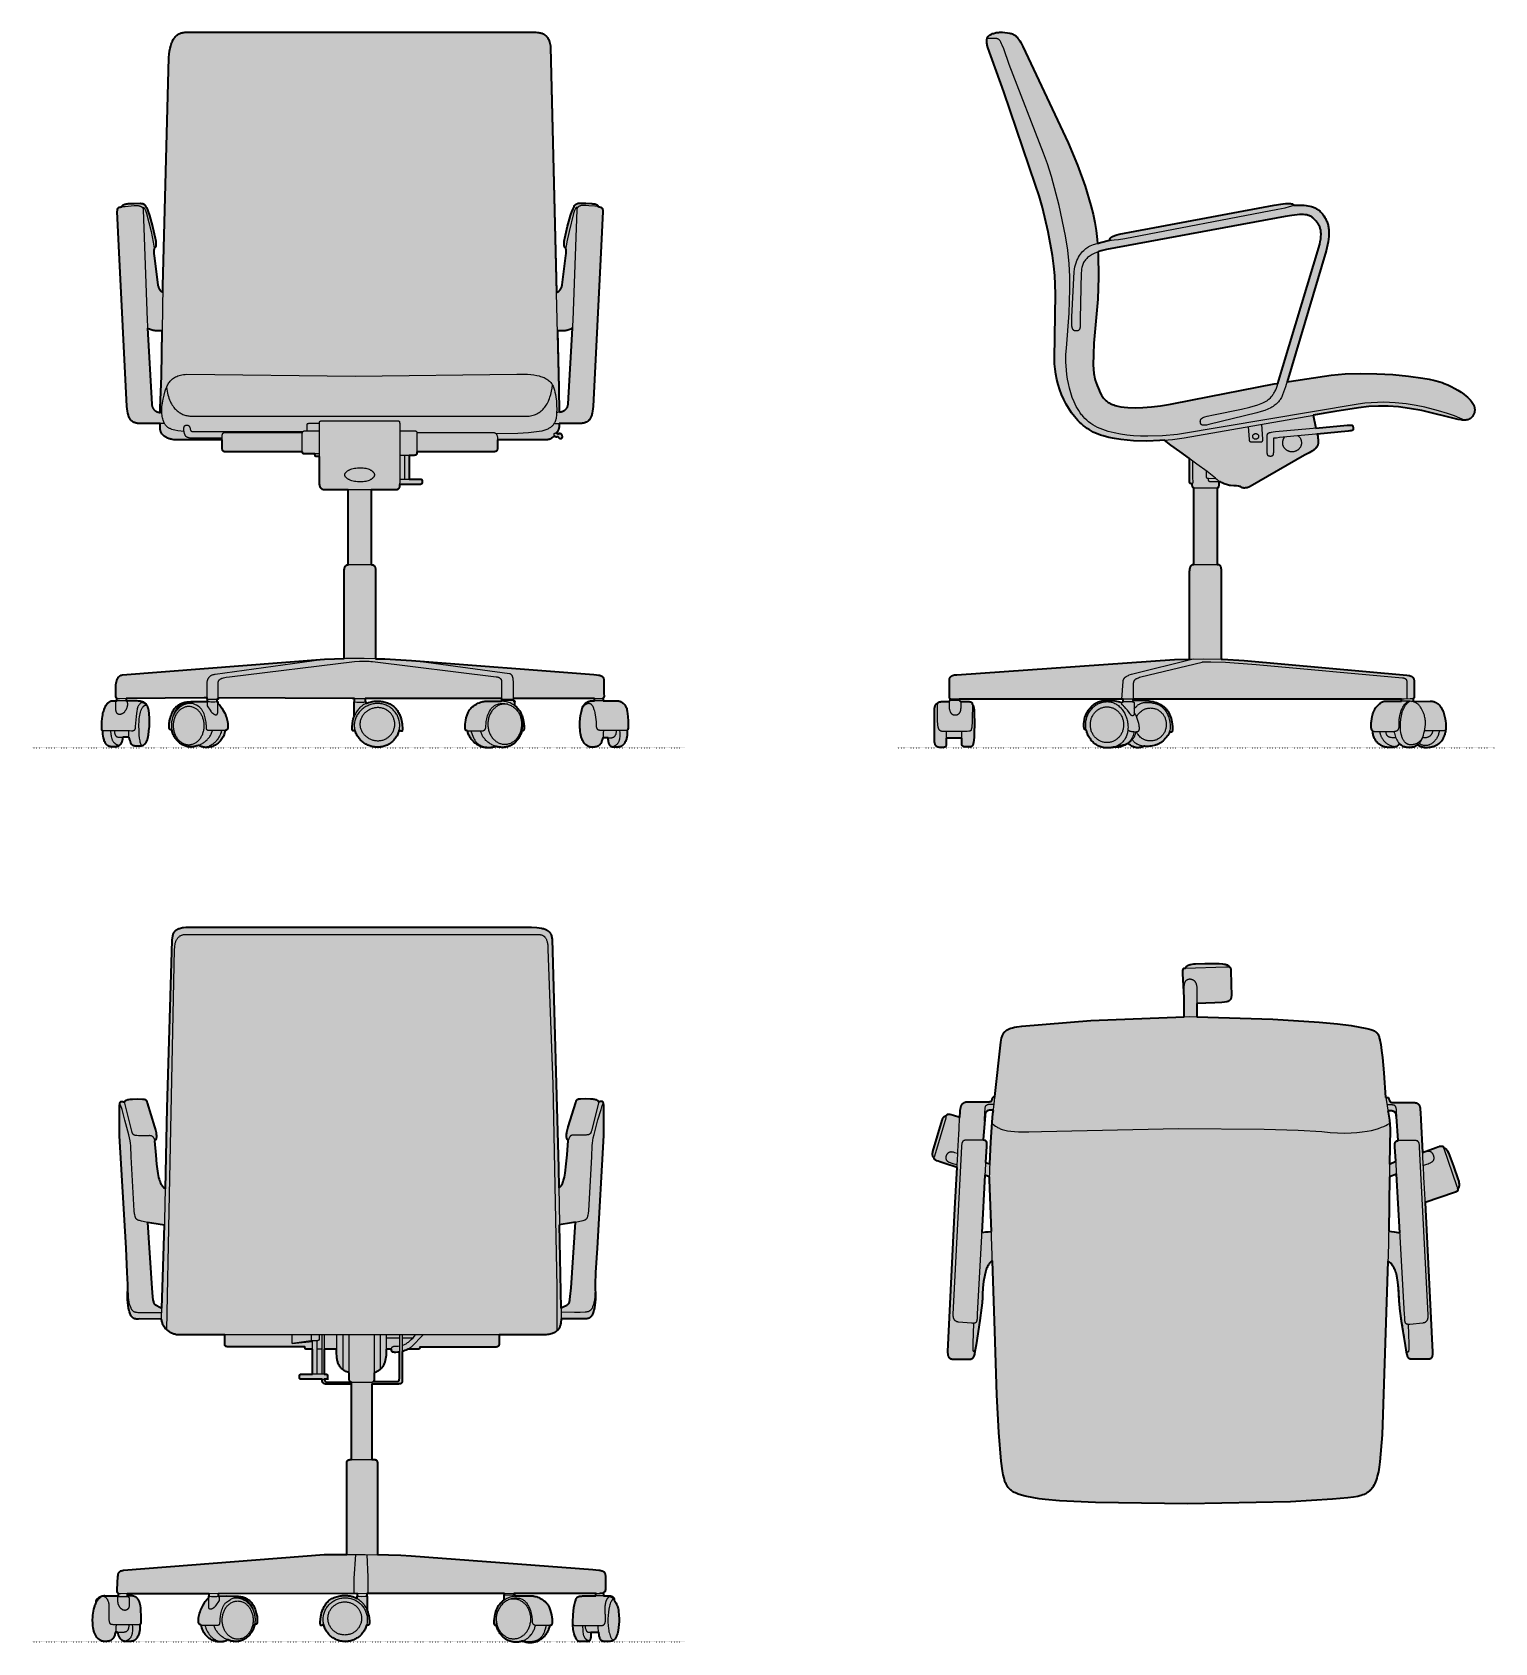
# Model space of a CAD drawing. Header units: millimetres. Extents: x 0 to 1824, y -1116 to 893.
import ezdxf

# ---------------------------------------------------------------- set-up
doc = ezdxf.new("R2010")
doc.units = ezdxf.units.MM
doc.linetypes.add('Dots', pattern=[1, 0, -1])
doc.layers.add('Blocks', color=7, linetype='Continuous')
doc.layers.add('Blocks$Fill', color=7, linetype='Continuous', true_color=0xffffff)
for name, color, linetype, lineweight, true_color in [('Blocks$Inner', 7, 'Continuous', 25, 0x007f00), ('Blocks$Outline', 7, 'Continuous', 35, 0xff3f3f), ('Groud', 7, 'Dots', 25, 0x243775)]:
    doc.layers.add(name, color=color, linetype=linetype, lineweight=lineweight, true_color=true_color)

# ---------------------------------------------------------------- blocks, each defined once
blk = doc.blocks.new('Oxford Low Office Chair Top')
at = {"layer": 'Blocks$Fill'}
h = blk.add_hatch(color=256, dxfattribs=at)
h.paths.add_polyline_path([(614.1, 164.7), (614.6, 164.6), (614.9, 164.6), (615.1, 164.5), (615.2, 164.5), (615.4, 164.4), (615.6, 164.4), (615.6, 164.4), (615.6, 164.3), (615.6, 164.3), (615.6, 164.3), (615.6, 164.3), (615.6, 164.3), (615.6, 164.3), (615.6, 164.3), (615.6, 164.3), (615.7, 164.3), (615.7, 164.3), (615.7, 164.3), (615.7, 164.3), (615.7, 164.3), (615.7, 164.3), (615.7, 164.3), (615.7, 164.3), (615.7, 164.3), (615.7, 164.3), (615.9, 164.2), (616, 164.1), (616, 164.1), (616, 164.1), (616, 164.1), (616, 164.1), (616, 164.1), (616, 164.1), (616.1, 164.1), (616.1, 164.1), (616.1, 164.1), (616.1, 164.1), (616.1, 164.1), (616.1, 164.1), (616.1, 164.1), (616.1, 164.1), (616.1, 164.1), (616.1, 164.1), (616.1, 164.1), (616.1, 164.1), (616.1, 164.1), (616.1, 164.1), (616.1, 164.1), (616.1, 164.1), (616.1, 164.1), (616.1, 164.1), (616.1, 164.1), (616.1, 164.1), (616.1, 164.1), (616.1, 164.1), (616.1, 164.1), (616.2, 164.1), (616.2, 164.1), (616.2, 164.1), (616.2, 164.1), (616.2, 164), (616.4, 163.9), (616.5, 163.8), (616.7, 163.6), (616.9, 163.5), (617.1, 163.3), (617.2, 163.1), (617.6, 162.6), (618, 162.1), (618.4, 161.4), (618.8, 160.7), (619.8, 158.8), (626.2, 142.2), (632.1, 125.2), (632.4, 124.1), (632.7, 123.1), (632.9, 122), (633, 121.1), (633.1, 120.1), (633.2, 119.2), (633.2, 118.4), (633.1, 117.6), (633, 116.9), (633, 116.5), (632.9, 116.2), (632.8, 115.9), (632.7, 115.6), (632.6, 115.4), (632.5, 115.1), (632.4, 115), (632.4, 114.9), (632.3, 114.8), (632.2, 114.7), (632.2, 114.6), (632.1, 114.5), (632, 114.4), (632, 114.3), (631.9, 114.2), (631.8, 114.1), (631.7, 114.1), (631.6, 114), (631.5, 114), (631.5, 113.9), (631.4, 113.9), (631.4, 113.9), (631.4, 113.9), (631.4, 113.9), (631.4, 113.9), (631.4, 113.9), (631.4, 113.9), (631.4, 113.9), (631.4, 113.9), (631.4, 113.9), (631.4, 113.9), (631.4, 113.9), (631.3, 113.8), (631.3, 113.8), (631.4, 113.4), (631.4, 113.1), (631.4, 112.8), (631.4, 112.5), (631.4, 112.4), (631.4, 112.2), (631.4, 112.2), (631.4, 112.1), (631.4, 112), (631.4, 111.9), (631.3, 111.8), (631.3, 111.7), (631.3, 111.7), (631.3, 111.6), (631.2, 111.5), (631.2, 111.4), (631.1, 111.3), (631.1, 111.2), (631.1, 111.2), (631.1, 111.2), (631.1, 111.2), (631.1, 111.2), (631.1, 111.2), (631.1, 111.2), (631.1, 111.1), (631.1, 111.1), (631.1, 111.1), (631.1, 111.1), (631.1, 111.1), (631.1, 111.1), (631.1, 111.1), (631.1, 111.1), (631, 111.1), (631, 111.1), (631, 111.1), (631, 111.1), (631, 111.1), (631, 111.1), (631, 111.1), (631, 111.1), (631, 111.1), (631, 111.1), (631, 111.1), (631, 111.1), (631, 111.1), (631, 111.1), (631, 111.1), (631, 111.1), (631, 111.1), (631, 111), (631, 111), (630.9, 110.9), (630.8, 110.9), (630.8, 110.8), (630.7, 110.8), (630.7, 110.7), (630.6, 110.6), (630.5, 110.5), (630.4, 110.5), (630.3, 110.4), (630.3, 110.4), (630.1, 110.3), (629.9, 110.1), (629.4, 109.9), (628.8, 109.7), (627.6, 109.2), (591, 96.8), (600.2, -89.9), (600.2, -91.6), (600, -93), (599.9, -93.6), (599.8, -94.2), (599.7, -94.8), (599.6, -95.3), (599.4, -95.7), (599.2, -96.1), (599.1, -96.3), (599, -96.5), (598.9, -96.7), (598.8, -96.8), (598.7, -97), (598.6, -97.1), (598.5, -97.3), (598.4, -97.4), (598.3, -97.5), (598.2, -97.6), (598, -97.7), (597.9, -97.8), (597.8, -97.9), (597.7, -98), (597.5, -98.1), (597.4, -98.2), (597.2, -98.2), (597.1, -98.3), (596.8, -98.4), (596.5, -98.5), (596.2, -98.6), (596, -98.6), (595.6, -98.7), (595, -98.7), (594.4, -98.7), (574.2, -98.7), (573.7, -98.7), (573.2, -98.7), (572.8, -98.6), (572.6, -98.6), (572.4, -98.5), (572.2, -98.5), (572, -98.4), (571.8, -98.4), (571.6, -98.3), (571.4, -98.2), (571.3, -98.1), (571.1, -98), (571, -97.9), (570.8, -97.8), (570.7, -97.7), (570.5, -97.6), (570.4, -97.4), (570.2, -97.3), (570.1, -97.1), (570, -97), (569.9, -96.8), (569.8, -96.6), (569.7, -96.4), (569.4, -96), (569.2, -95.6), (569, -95.1), (568.9, -94.6), (568.7, -94.1), (568.4, -92.8), (567.7, -89.8), (566.3, -81.5), (559.3, -35.5), (558.7, -29.4), (558.5, -27.1), (558.4, -25.3), (558.2, -18.6), (557.7, -10.7), (556.8, -2.5), (555.5, 5.4), (555.1, 7.2), (554.6, 9), (554, 10.6), (553.4, 12.2), (552.8, 13.6), (552.1, 15), (551.4, 16.3), (550.6, 17.5), (549.9, 18.6), (549.1, 19.6), (548.3, 20.5), (547.5, 21.3), (546.8, 22), (546.4, 22.3), (546, 22.5), (545.7, 22.8), (545.3, 23), (544.9, 23.2), (544.5, 23.5), (537.4, -192.9), (534.5, -226.6), (533.6, -233.2), (532.5, -239.2), (531.2, -244.6), (530.5, -247.1), (529.8, -249.4), (529, -251.6), (528.1, -253.6), (527.1, -255.5), (526.1, -257.3), (525, -259), (524.5, -259.7), (523.9, -260.5), (523.2, -261.2), (522.6, -261.9), (521.9, -262.5), (521.3, -263.2), (520.6, -263.8), (519.8, -264.3), (519.1, -264.9), (518.3, -265.4), (517.5, -265.9), (516.7, -266.4), (515.8, -266.8), (515, -267.2), (513.1, -268), (511.2, -268.6), (509.2, -269.2), (507, -269.7), (501.6, -270.6), (494.4, -271.5), (475.4, -273.2), (422.9, -276.4), (294.6, -279), (179.9, -277.2), (134.9, -275.2), (117, -273.6), (109.5, -272.7), (102.9, -271.6), (92, -269.4), (87.5, -268.3), (83.4, -267), (81.6, -266.3), (79.9, -265.5), (78.3, -264.7), (76.8, -263.9), (75.5, -263), (74.8, -262.5), (74.2, -262), (73.6, -261.5), (73, -260.9), (72.4, -260.4), (71.9, -259.8), (71.4, -259.2), (70.9, -258.6), (70.4, -257.9), (69.9, -257.3), (69.1, -255.8), (68.3, -254.3), (67.5, -252.7), (66.8, -251), (66.2, -249.1), (65.6, -247.1), (64.6, -242.8), (63.6, -237.8), (62, -226), (59, -190), (56.6, -142.9), (51.1, 24.1), (50.7, 23.9), (50.4, 23.7), (50.1, 23.5), (49.7, 23.2), (49.4, 22.9), (49, 22.6), (48.7, 22.3), (48.4, 22), (47.7, 21.2), (47, 20.3), (46.4, 19.3), (45.7, 18.3), (45.1, 17.1), (44.5, 15.8), (43.9, 14.5), (43.4, 13), (42.8, 11.5), (42.4, 9.8), (41.5, 6.3), (40.2, -1.6), (39.3, -9.8), (38.7, -17.7), (38.6, -24.4), (38.5, -26.2), (38.3, -28.5), (37.7, -34.6), (35.5, -50.4), (29.2, -89.1), (28.6, -92.3), (28.3, -93.7), (27.9, -94.8), (27.8, -95.4), (27.6, -95.8), (27.3, -96.3), (27.1, -96.7), (27, -96.9), (26.9, -97.1), (26.7, -97.3), (26.6, -97.4), (26.5, -97.6), (26.3, -97.7), (26.2, -97.9), (26, -98), (25.9, -98.1), (25.7, -98.2), (25.6, -98.4), (25.4, -98.4), (25.2, -98.5), (25, -98.6), (24.8, -98.7), (24.6, -98.8), (24.4, -98.8), (24.2, -98.9), (24, -98.9), (23.8, -98.9), (23.5, -99), (23.3, -99), (22.8, -99), (2.6, -99), (2, -99), (1.4, -99), (1.1, -98.9), (0.8, -98.9), (0.5, -98.8), (0.2, -98.8), (-0.1, -98.7), (-0.4, -98.6), (-0.7, -98.5), (-0.9, -98.4), (-1, -98.3), (-1.1, -98.2), (-1.3, -98.2), (-1.4, -98.1), (-1.5, -98), (-1.6, -98), (-1.7, -97.9), (-1.8, -97.8), (-2, -97.7), (-2.1, -97.5), (-2.2, -97.4), (-2.3, -97.3), (-2.5, -97.1), (-2.6, -97), (-2.7, -96.8), (-2.8, -96.7), (-2.9, -96.5), (-3, -96.3), (-3.2, -95.9), (-3.4, -95.5), (-3.6, -95), (-3.7, -94.6), (-3.9, -94), (-4, -93.4), (-4.1, -92.8), (-4.2, -92.2), (-4.3, -90.7), (-4.4, -89.1), (4.4, 89.1), (7.1, 140.6), (-14.3, 147.4), (-16.5, 148.2), (-18.1, 148.9), (-19.3, 149.5), (-19.8, 149.7), (-20, 149.8), (-20.2, 150), (-20.4, 150.1), (-20.5, 150.2), (-20.7, 150.3), (-20.8, 150.5), (-20.9, 150.5), (-20.9, 150.5), (-20.9, 150.5), (-20.9, 150.5), (-20.9, 150.5), (-20.9, 150.5), (-20.9, 150.5), (-20.9, 150.5), (-20.9, 150.5), (-20.9, 150.5), (-20.9, 150.5), (-20.9, 150.5), (-20.9, 150.5), (-20.9, 150.5), (-20.9, 150.5), (-20.9, 150.5), (-20.9, 150.5), (-20.9, 150.5), (-20.9, 150.6), (-20.9, 150.6), (-20.9, 150.6), (-20.9, 150.6), (-20.9, 150.6), (-20.9, 150.6), (-20.9, 150.6), (-20.9, 150.6), (-20.9, 150.6), (-21, 150.6), (-21, 150.6), (-21, 150.6), (-21, 150.6), (-21, 150.6), (-21, 150.6), (-21, 150.6), (-21, 150.6), (-21, 150.7), (-21, 150.7), (-21, 150.7), (-21, 150.7), (-21, 150.7), (-21, 150.7), (-21, 150.7), (-21, 150.7), (-21, 150.7), (-21.1, 150.7), (-21.1, 150.8), (-21.2, 150.9), (-21.2, 150.9), (-21.2, 151), (-21.2, 151), (-21.3, 151.1), (-21.3, 151.2), (-21.3, 151.3), (-21.4, 151.3), (-21.4, 151.4), (-21.4, 151.5), (-21.4, 151.6), (-21.4, 151.7), (-21.4, 151.8), (-21.4, 151.9), (-21.4, 151.9), (-21.9, 152.5), (-22.2, 152.8), (-22.4, 153.1), (-22.5, 153.3), (-22.6, 153.5), (-22.7, 153.6), (-22.8, 153.8), (-22.9, 154), (-23, 154.2), (-23.1, 154.4), (-23.1, 154.6), (-23.2, 154.9), (-23.3, 155.1), (-23.3, 155.4), (-23.4, 155.7), (-23.4, 155.9), (-23.4, 156.2), (-23.5, 156.9), (-23.4, 157.6), (-23.4, 158.4), (-23.3, 159.2), (-23.1, 160.2), (-11.5, 199.5), (-11.2, 200.4), (-11.1, 200.8), (-10.9, 201.2), (-10.7, 201.5), (-10.5, 201.8), (-10.4, 202.2), (-10.2, 202.4), (-10, 202.7), (-9.8, 203), (-9.6, 203.2), (-9.4, 203.4), (-9.2, 203.6), (-9, 203.7), (-8.9, 203.9), (-8.7, 204), (-8.5, 204.2), (-8.3, 204.3), (-8.1, 204.4), (-7.9, 204.4), (-7.7, 204.5), (-7.6, 204.6), (-7.4, 204.6), (-7.2, 204.7), (-7.1, 204.7), (-6.9, 204.7), (-6.6, 204.8), (-6.4, 204.8), (-6.1, 204.8), (-6.1, 204.8), (-6, 205.3), (-5.9, 205.5), (-5.8, 205.7), (-5.7, 205.8), (-5.6, 206), (-5.5, 206.2), (-5.4, 206.3), (-5.4, 206.4), (-5.3, 206.4), (-5.3, 206.5), (-5.3, 206.5), (-5.3, 206.5), (-5.3, 206.5), (-5.3, 206.5), (-5.3, 206.5), (-5.3, 206.5), (-5.3, 206.5), (-5.3, 206.5), (-5.3, 206.5), (-5.2, 206.5), (-5.2, 206.6), (-5.2, 206.6), (-5.2, 206.6), (-5.2, 206.6), (-5.2, 206.6), (-5.2, 206.6), (-5.2, 206.6), (-5.2, 206.6), (-5.2, 206.6), (-5.2, 206.6), (-5.1, 206.6), (-5.1, 206.7), (-5, 206.7), (-5, 206.7), (-5, 206.7), (-5, 206.7), (-5, 206.7), (-5, 206.7), (-5, 206.7), (-5, 206.7), (-5, 206.7), (-5, 206.7), (-5, 206.7), (-5, 206.7), (-5, 206.7), (-5, 206.7), (-5, 206.7), (-5, 206.7), (-5, 206.7), (-5, 206.7), (-5, 206.8), (-4.9, 206.8), (-4.9, 206.8), (-4.8, 206.9), (-4.7, 206.9), (-4.7, 206.9), (-4.6, 206.9), (-4.6, 206.9), (-4.6, 206.9), (-4.6, 206.9), (-4.6, 206.9), (-4.6, 206.9), (-4.6, 207), (-4.6, 207), (-4.6, 207), (-4.6, 207), (-4.6, 207), (-4.6, 207), (-4.6, 207), (-4.6, 207), (-4.6, 207), (-4.6, 207), (-4.6, 207), (-4.5, 207), (-4.5, 207), (-4.4, 207), (-4.3, 207), (-4.2, 207), (-4.2, 207.1), (-4.2, 207.1), (-4.2, 207.1), (-4.2, 207.1), (-4.1, 207.1), (-4.1, 207.1), (-4.1, 207.1), (-4.1, 207.1), (-4, 207.1), (-3.8, 207.1), (-3.6, 207.1), (-3.4, 207.1), (-2.9, 207), (-1.8, 206.8), (-0.5, 206.5), (2.7, 205.6), (10.4, 203.3), (11.1, 211.8), (11.4, 213.6), (11.7, 215.2), (11.9, 215.9), (12.1, 216.6), (12.3, 217.3), (12.6, 217.9), (12.7, 218.2), (12.9, 218.5), (13.1, 218.8), (13.2, 219.1), (13.4, 219.3), (13.6, 219.6), (13.8, 219.8), (14, 220), (14.2, 220.2), (14.5, 220.5), (14.7, 220.7), (15, 220.8), (15.2, 221), (15.5, 221.2), (15.8, 221.3), (16.1, 221.5), (16.4, 221.6), (16.7, 221.7), (17.1, 221.9), (17.4, 222), (17.8, 222.1), (18.2, 222.1), (19, 222.3), (19.8, 222.4), (20.8, 222.4), (45.9, 222.4), (47.3, 222.4), (47.9, 222.5), (48.2, 222.5), (48.4, 222.6), (48.6, 222.6), (48.8, 222.7), (49, 222.7), (49.1, 222.7), (49.1, 222.8), (49.2, 222.8), (49.2, 222.8), (49.3, 222.8), (49.3, 222.9), (49.4, 222.9), (49.5, 223), (49.6, 223), (49.7, 223.1), (49.7, 223.1), (49.8, 223.2), (49.8, 223.2), (49.9, 223.3), (49.9, 223.3), (50, 223.4), (50, 223.4), (50, 223.4), (50.1, 223.5), (50.1, 223.6), (50.2, 223.7), (50.3, 223.8), (50.3, 224), (50.4, 224.1), (50.9, 225.7), (51.3, 226.6), (51.4, 227), (51.6, 227.3), (51.6, 227.5), (51.7, 227.6), (51.8, 227.7), (51.9, 227.9), (51.9, 228), (52, 228.1), (52.1, 228.2), (52.2, 228.2), (52.2, 228.3), (52.3, 228.3), (52.3, 228.4), (52.3, 228.4), (52.4, 228.4), (52.4, 228.4), (52.5, 228.5), (52.5, 228.5), (52.5, 228.5), (52.6, 228.6), (52.7, 228.6), (52.7, 228.6), (52.8, 228.6), (52.9, 228.7), (52.9, 228.7), (53.1, 228.7), (53.1, 228.7), (53.2, 228.8), (53.4, 228.8), (53.6, 228.8), (53.9, 228.8), (54.3, 228.8), (61.6, 296.5), (62, 299.3), (62.6, 301.7), (62.9, 302.9), (63.3, 303.9), (63.7, 304.9), (64.1, 305.9), (64.5, 306.7), (65, 307.6), (65.5, 308.3), (65.8, 308.7), (66, 309.1), (66.3, 309.4), (66.6, 309.7), (66.9, 310), (67.2, 310.3), (67.6, 310.6), (67.9, 310.9), (68.6, 311.5), (69.4, 312), (70.2, 312.4), (71.1, 312.9), (72, 313.3), (73, 313.7), (74, 314), (76.2, 314.7), (78.7, 315.2), (81.4, 315.8), (87.7, 316.8), (173.7, 323.6), (290.5, 328.2), (290.5, 351.9), (288.6, 382.5), (288.6, 384.4), (288.6, 385.3), (288.7, 386), (288.8, 386.6), (288.8, 386.9), (288.9, 387.1), (289, 387.4), (289, 387.6), (289.1, 387.8), (289.2, 388), (289.3, 388.1), (289.3, 388.2), (289.4, 388.2), (289.4, 388.3), (289.5, 388.4), (289.5, 388.4), (289.6, 388.5), (289.7, 388.6), (289.7, 388.6), (289.8, 388.7), (289.9, 388.7), (290, 388.8), (290, 388.8), (290.1, 388.8), (290.2, 388.9), (290.3, 388.9), (290.4, 388.9), (290.5, 389), (290.7, 389), (290.9, 389), (291.1, 389.1), (291.6, 389.1), (292.1, 389.1), (292.2, 389.5), (292.4, 389.8), (292.6, 390.2), (292.8, 390.5), (293, 390.8), (293.1, 391), (293.2, 391.1), (293.4, 391.3), (293.5, 391.4), (293.6, 391.6), (293.8, 391.7), (293.9, 391.8), (294.1, 392), (294.5, 392.2), (294.7, 392.3), (294.9, 392.4), (295.3, 392.7), (295.7, 392.9), (296.3, 393.1), (296.8, 393.3), (297.4, 393.4), (298.8, 393.7), (300.4, 394), (302.3, 394.2), (304.4, 394.4), (316.2, 394.7), (329, 394.7), (334, 394.6), (338.2, 394.3), (339.9, 394.1), (341.4, 393.8), (342.1, 393.7), (342.8, 393.5), (343.4, 393.3), (343.9, 393.1), (344.2, 393), (344.4, 392.8), (344.7, 392.7), (344.8, 392.6), (344.9, 392.6), (345.1, 392.4), (345.3, 392.3), (345.5, 392.1), (345.6, 392), (345.7, 392), (345.8, 391.8), (346, 391.6), (346.1, 391.4), (346.3, 391.3), (346.4, 391.1), (346.5, 390.9), (346.6, 390.7), (346.7, 390.5), (346.7, 390.5), (346.7, 390.4), (346.7, 390.4), (346.7, 390.4), (346.7, 390.4), (346.7, 390.4), (346.7, 390.4), (346.7, 390.4), (346.7, 390.4), (346.7, 390.4), (346.7, 390.4), (346.7, 390.4), (346.7, 390.4), (346.7, 390.4), (346.7, 390.4), (346.7, 390.4), (346.7, 390.4), (346.7, 390.4), (346.7, 390.4), (346.7, 390.4), (346.7, 390.4), (346.8, 390.4), (346.8, 390.4), (346.8, 390.4), (346.8, 390.4), (346.8, 390.4), (346.8, 390.4), (346.8, 390.4), (346.8, 390.4), (346.8, 390.4), (346.8, 390.4), (346.8, 390.4), (346.8, 390.4), (346.8, 390.4), (346.9, 390.4), (346.9, 390.4), (347, 390.3), (347, 390.3), (347, 390.3), (347, 390.3), (347, 390.3), (347, 390.3), (347, 390.3), (347, 390.3), (347, 390.3), (347, 390.3), (347, 390.3), (347, 390.3), (347, 390.3), (347, 390.3), (347.1, 390.3), (347.1, 390.3), (347.1, 390.3), (347.1, 390.3), (347.1, 390.3), (347.1, 390.3), (347.1, 390.3), (347.1, 390.3), (347.1, 390.3), (347.1, 390.3), (347.1, 390.3), (347.1, 390.3), (347.1, 390.3), (347.1, 390.3), (347.1, 390.3), (347.1, 390.3), (347.1, 390.3), (347.1, 390.3), (347.2, 390.3), (347.2, 390.3), (347.2, 390.3), (347.2, 390.3), (347.2, 390.3), (347.2, 390.3), (347.2, 390.3), (347.2, 390.2), (347.2, 390.2), (347.2, 390.2), (347.2, 390.2), (347.2, 390.2), (347.2, 390.2), (347.2, 390.2), (347.2, 390.2), (347.2, 390.2), (347.3, 390.2), (347.3, 390.2), (347.3, 390.2), (347.3, 390.2), (347.3, 390.2), (347.3, 390.2), (347.3, 390.2), (347.3, 390.2), (347.3, 390.2), (347.3, 390.2), (347.3, 390.2), (347.3, 390.2), (347.3, 390.2), (347.3, 390.2), (347.3, 390.1), (347.3, 390.1), (347.3, 390.1), (347.3, 390.1), (347.3, 390.1), (347.3, 390.1), (347.3, 390.1), (347.3, 390.1), (347.4, 390.1), (347.4, 390.1), (347.4, 390.1), (347.4, 390.1), (347.4, 390.1), (347.4, 390.1), (347.5, 390), (347.6, 390), (347.6, 389.9), (347.7, 389.8), (347.7, 389.8), (347.7, 389.8), (347.7, 389.8), (347.7, 389.8), (347.7, 389.8), (347.7, 389.8), (347.7, 389.8), (347.7, 389.8), (347.7, 389.7), (347.8, 389.7), (347.9, 389.6), (347.9, 389.5), (348, 389.4), (348, 389.3), (348, 389.3), (348, 389.2), (348.1, 389.1), (348.1, 389), (348.2, 388.8), (348.2, 388.5), (348.3, 388.2), (348.3, 387.9), (348.4, 387.3), (348.4, 385.8), (349.2, 354.2), (349.1, 353.7), (349.1, 353.2), (349, 352.6), (349, 352.3), (348.9, 352.1), (348.9, 351.8), (348.8, 351.5), (348.7, 351.3), (348.6, 351), (348.5, 350.7), (348.3, 350.5), (348.2, 350.2), (348, 349.9), (347.8, 349.7), (347.6, 349.5), (347.4, 349.2), (347.2, 349), (347, 348.8), (346.7, 348.6), (346.4, 348.3), (346.1, 348.2), (345.8, 348), (345.5, 347.8), (345.1, 347.6), (344.7, 347.5), (344.3, 347.3), (343.9, 347.2), (343.4, 347.1), (342.9, 347), (340.5, 346.6), (337.2, 346.3), (328.4, 345.8), (305.9, 344.9), (305.9, 328.2), (458.5, 321.7), (481.7, 319.7), (498.4, 317.6), (518.2, 313.9), (521.5, 313.1), (522.9, 312.6), (524.3, 312.2), (525.5, 311.7), (526.6, 311.2), (527.6, 310.7), (528, 310.5), (528.5, 310.2), (528.9, 309.9), (529.3, 309.6), (529.6, 309.3), (530, 309), (530.3, 308.7), (530.6, 308.3), (530.9, 308), (531.2, 307.6), (531.5, 307.3), (531.7, 306.9), (532, 306.5), (532.2, 306.1), (532.6, 305.2), (533, 304.2), (533.3, 303.2), (533.7, 302.1), (534.2, 299.7), (535.4, 293.8), (536.6, 286.3), (537.7, 277.5), (539.3, 258.3), (541.6, 227.9), (542.6, 227.9), (543.1, 227.9), (543.4, 227.9), (543.6, 227.9), (543.8, 227.9), (543.9, 227.8), (544.5, 227.6), (544.6, 227.6), (545.2, 226.8), (545.3, 226.7), (545.4, 226.6), (545.4, 226.4), (545.6, 226.1), (545.7, 225.7), (546.1, 224.8), (546.6, 223.2), (546.7, 223.1), (546.7, 222.9), (546.8, 222.8), (546.8, 222.7), (546.9, 222.7), (546.9, 222.6), (547, 222.6), (547.1, 222.4), (547.1, 222.4), (547.2, 222.3), (547.2, 222.3), (547.2, 222.3), (547.5, 222.1), (547.6, 222), (547.6, 222), (547.8, 221.9), (547.8, 221.9), (548, 221.8), (548.2, 221.8), (548.4, 221.7), (548.6, 221.7), (549.1, 221.6), (549.7, 221.6), (551.1, 221.5), (576.2, 221.5), (577.2, 221.5), (578, 221.4), (578.8, 221.2), (579.2, 221.2), (579.5, 221.1), (579.9, 221), (580.2, 220.9), (580.5, 220.7), (580.8, 220.6), (581.1, 220.4), (581.4, 220.3), (581.6, 220.1), (581.9, 219.9), (582.1, 219.8), (582.3, 219.6), (582.5, 219.4), (582.7, 219.1), (582.9, 218.9), (583.1, 218.7), (583.2, 218.4), (583.4, 218.2), (583.5, 217.9), (583.7, 217.6), (583.8, 217.3), (583.9, 217), (584.1, 216.4), (584.3, 215.7), (584.5, 215), (584.6, 214.3), (584.8, 212.7), (585.1, 209), (587.7, 159.1), (606.5, 166.2), (608.2, 166.7), (608.9, 166.9), (609.6, 167), (610.3, 167.1), (610.6, 167.2), (610.9, 167.2), (611.2, 167.2), (611.5, 167.2), (611.6, 167.2), (611.8, 167.2), (611.9, 167.2), (612, 167.1), (612.1, 167.1), (612.1, 167.1), (612.2, 167.1), (612.4, 167.1), (612.5, 167), (612.6, 167), (612.7, 166.9), (612.7, 166.9), (612.8, 166.9), (612.9, 166.8), (612.9, 166.8), (612.9, 166.8), (612.9, 166.8), (613, 166.8), (613, 166.8), (613, 166.8), (613, 166.8), (613, 166.8), (613, 166.8), (613, 166.8), (613, 166.8), (613, 166.8), (613, 166.8), (613, 166.8), (613, 166.8), (613, 166.8), (613, 166.8), (613, 166.8), (613, 166.8), (613, 166.8), (613, 166.8), (613, 166.8), (613, 166.7), (613, 166.7), (613, 166.7), (613, 166.7), (613, 166.7), (613, 166.7), (613, 166.7), (613, 166.7), (613, 166.7), (613.1, 166.7), (613.2, 166.6), (613.2, 166.6), (613.2, 166.6), (613.2, 166.6), (613.2, 166.6), (613.2, 166.6), (613.2, 166.6), (613.2, 166.6), (613.2, 166.6), (613.2, 166.6), (613.2, 166.6), (613.2, 166.6), (613.2, 166.6), (613.2, 166.6), (613.2, 166.6), (613.2, 166.6), (613.2, 166.6), (613.2, 166.6), (613.2, 166.6), (613.2, 166.6), (613.2, 166.6), (613.2, 166.6), (613.2, 166.6), (613.2, 166.6), (613.2, 166.6), (613.2, 166.6), (613.3, 166.5), (613.3, 166.5), (613.4, 166.4), (613.4, 166.3), (613.5, 166.3), (613.5, 166.2), (613.6, 166.2), (613.6, 166.1), (613.6, 166), (613.7, 165.9), (613.7, 165.8), (613.8, 165.7), (613.8, 165.6), (613.8, 165.5)], flags=0)
h.paths.add_polyline_path([(37.8, 59.3), (42.9, 60), (46, 60.3), (49.8, 60.5), (47.5, 124.9), (47.7, 128.8), (41.8, 130.7)], flags=0)
h.paths.add_polyline_path([(48.1, 144.9), (49, 172), (50.7, 197.1), (51.8, 207.7), (52.4, 211.8), (50.9, 211.9), (49.6, 211.9), (48.4, 211.9), (47.9, 211.8), (47.4, 211.8), (46.9, 211.7), (46.5, 211.6), (46, 211.5), (45.6, 211.3), (45.3, 211.2), (45.1, 211.1), (44.9, 211), (44.8, 210.9), (44.6, 210.8), (44.5, 210.7), (44.3, 210.6), (44.2, 210.5), (44, 210.4), (43.9, 210.3), (43.8, 210.2), (43.7, 210.1), (43.5, 209.9), (43.4, 209.8), (43.3, 209.7), (43.2, 209.5), (43.1, 209.4), (43, 209.2), (42.9, 209.1), (42.8, 208.8), (42.6, 208.4), (42.5, 208.1), (42.4, 207.7), (42.3, 207.3), (42.2, 206.9), (42, 206), (41.9, 205.1), (39.6, 174.9), (39.6, 174.9), (40.4, 174.7), (40.8, 174.7), (41.1, 174.6), (41.4, 174.5), (41.7, 174.4), (42, 174.3), (42.1, 174.2), (42.2, 174.1), (42.2, 174.1), (42.2, 174.1), (42.2, 174.1), (42.2, 174.1), (42.2, 174.1), (42.2, 174.1), (42.3, 174.1), (42.3, 174.1), (42.3, 174.1), (42.3, 174.1), (42.3, 174.1), (42.3, 174.1), (42.4, 174), (42.4, 174), (42.4, 174), (42.4, 174), (42.4, 174), (42.5, 174), (42.5, 174), (42.5, 174), (42.5, 174), (42.5, 174), (42.5, 174), (42.5, 174), (42.5, 174), (42.5, 173.9), (42.5, 173.9), (42.5, 173.9), (42.6, 173.9), (42.6, 173.8), (42.7, 173.8), (42.7, 173.7), (42.8, 173.7), (42.8, 173.6), (42.9, 173.6), (42.9, 173.5), (43, 173.5), (43, 173.4), (43.1, 173.3), (43.2, 173.2), (43.2, 173.1), (43.3, 173), (43.4, 172.9), (43.4, 172.7), (43.5, 172.6), (43.5, 172.5), (43.6, 172.3), (43.6, 172.2), (43.7, 171.8), (43.8, 171.5), (43.8, 171.1), (43.9, 170.3), (43.9, 169.3), (43.8, 167), (42.7, 146.6)], flags=0)
h.paths.add_polyline_path([(546.3, 128.7), (545.4, 60.9), (548.8, 60.6), (552.3, 60.2), (559.1, 59), (555.1, 131.9)], flags=0)
h.paths.add_polyline_path([(544.5, 210.9), (546.3, 199.3), (546.8, 194), (547.1, 188.5), (546.5, 144.4), (554.2, 148.1), (553.1, 168.4), (553.1, 169.4), (553.2, 170.2), (553.2, 170.6), (553.3, 170.9), (553.4, 171.3), (553.5, 171.6), (553.5, 171.7), (553.6, 171.9), (553.6, 172), (553.7, 172.1), (553.8, 172.2), (553.8, 172.3), (553.9, 172.5), (554, 172.6), (554.1, 172.7), (554.2, 172.8), (554.3, 172.8), (554.3, 172.9), (554.3, 172.9), (554.4, 173), (554.5, 173), (554.5, 173.1), (554.6, 173.1), (554.7, 173.2), (554.8, 173.2), (554.9, 173.3), (554.9, 173.3), (554.9, 173.3), (554.9, 173.3), (554.9, 173.3), (554.9, 173.3), (554.9, 173.3), (554.9, 173.3), (554.9, 173.3), (555, 173.3), (555, 173.3), (555, 173.3), (555, 173.3), (555, 173.3), (555, 173.3), (555, 173.3), (555, 173.3), (555, 173.3), (555, 173.4), (555, 173.4), (555, 173.4), (555, 173.4), (555, 173.4), (555, 173.4), (555, 173.4), (555, 173.4), (555, 173.4), (555, 173.4), (555, 173.4), (555, 173.4), (555.1, 173.4), (555.2, 173.4), (555.2, 173.4), (555.2, 173.4), (555.2, 173.4), (555.2, 173.4), (555.2, 173.4), (555.2, 173.4), (555.2, 173.4), (555.2, 173.4), (555.2, 173.5), (555.2, 173.5), (555.2, 173.5), (555.2, 173.5), (555.2, 173.5), (555.2, 173.5), (555.2, 173.5), (555.3, 173.5), (555.4, 173.5), (555.6, 173.6), (555.9, 173.7), (556.2, 173.8), (556.6, 173.8), (557.3, 174), (555, 204.2), (554.9, 205.1), (554.7, 206), (554.6, 206.4), (554.5, 206.8), (554.4, 207.2), (554.3, 207.5), (554.1, 207.9), (554, 208.2), (553.9, 208.3), (553.8, 208.5), (553.7, 208.6), (553.6, 208.8), (553.5, 208.9), (553.4, 209), (553.3, 209.2), (553.1, 209.3), (553, 209.4), (552.9, 209.5), (552.7, 209.6), (552.6, 209.7), (552.5, 209.8), (552.3, 209.9), (552.1, 210), (552, 210.1), (551.8, 210.2), (551.6, 210.3), (551.3, 210.4), (550.9, 210.6), (550.5, 210.7), (550, 210.8), (549.5, 210.9), (549, 210.9), (548.5, 211), (547.3, 211), (546, 211)], flags=0)
at = {"layer": 'Blocks$Inner'}
for p, q in [((290.5, 328.2), (290.5, 365.5)), ((305.9, 364.9), (305.9, 328.2)), ((-6.4, 204.8), (-6.1, 204.8)), ((50.9, 211.9), (52.4, 211.8)), ((587.7, 159.1), (604.7, 165.5)), ((7.1, 140.6), (-8.4, 145.5)), ((42.6, 146.6), (48.1, 144.9)), ((554.2, 148.1), (546.5, 144.4)), ((592.7, 144), (588.6, 142.7)), ((41.7, 130.8), (47.7, 128.8)), ((555.2, 131.9), (546.3, 128.7)), ((627.6, 109.2), (591, 96.8)), ((46, 60.3), (49.8, 60.5)), ((548.8, 60.6), (545.4, 60.9))]:
    blk.add_line(p, q, dxfattribs=at)
for points in [[(290.5, 351.9), (288.6, 382.5), (288.6, 384.4), (288.6, 385.3), (288.7, 386), (288.8, 386.6), (288.8, 386.9), (288.9, 387.1), (289, 387.4), (289, 387.6), (289.1, 387.8), (289.2, 388), (289.3, 388.1), (289.3, 388.2), (289.4, 388.2), (289.4, 388.3), (289.5, 388.4), (289.5, 388.4), (289.6, 388.5), (289.7, 388.6), (289.7, 388.6), (289.8, 388.7), (289.9, 388.7), (290, 388.8), (290, 388.8), (290.1, 388.8), (290.2, 388.9), (290.3, 388.9), (290.4, 388.9), (290.5, 389), (290.7, 389), (290.9, 389), (291.1, 389.1), (291.6, 389.1), (292.1, 389.1), (342.3, 390.5), (344.2, 390.6), (345, 390.6), (345.3, 390.6), (345.7, 390.6), (346, 390.6), (346.2, 390.6), (346.3, 390.5), (346.4, 390.5), (346.4, 390.5), (346.4, 390.5), (346.4, 390.5), (346.4, 390.5), (346.4, 390.5), (346.4, 390.5), (346.4, 390.5), (346.4, 390.5), (346.4, 390.5), (346.4, 390.5), (346.4, 390.5), (346.4, 390.5), (346.4, 390.5), (346.4, 390.5), (346.4, 390.5), (346.4, 390.5), (346.4, 390.5), (346.4, 390.5), (346.5, 390.5), (346.5, 390.5), (346.5, 390.5), (346.5, 390.5), (346.5, 390.5), (346.5, 390.5), (346.5, 390.5), (346.5, 390.5), (346.5, 390.5), (346.5, 390.5), (346.5, 390.5), (346.5, 390.5), (346.5, 390.5), (346.5, 390.5), (346.6, 390.5), (346.7, 390.5), (346.7, 390.4), (346.7, 390.4), (346.7, 390.4), (346.7, 390.4), (346.7, 390.4), (346.7, 390.4), (346.7, 390.4), (346.7, 390.4), (346.7, 390.4), (346.7, 390.4), (346.7, 390.4), (346.7, 390.4), (346.7, 390.4), (346.7, 390.4), (346.7, 390.4), (346.7, 390.4), (346.7, 390.4), (346.7, 390.4), (346.7, 390.4), (346.7, 390.4), (346.8, 390.4), (346.8, 390.4), (346.8, 390.4), (346.8, 390.4), (346.8, 390.4), (346.8, 390.4), (346.8, 390.4), (346.8, 390.4), (346.8, 390.4), (346.8, 390.4), (346.8, 390.4), (346.8, 390.4), (346.8, 390.4), (346.9, 390.4), (346.9, 390.4), (347, 390.3), (347, 390.3), (347, 390.3), (347, 390.3), (347, 390.3), (347, 390.3), (347, 390.3), (347, 390.3), (347, 390.3), (347, 390.3), (347, 390.3), (347, 390.3), (347, 390.3), (347, 390.3), (347, 390.3), (347, 390.3), (347, 390.3), (347.1, 390.3), (347.1, 390.3), (347.1, 390.3), (347.1, 390.3), (347.1, 390.3), (347.1, 390.3), (347.1, 390.3), (347.1, 390.3), (347.1, 390.3), (347.1, 390.3), (347.1, 390.3), (347.1, 390.3), (347.1, 390.3), (347.1, 390.3), (347.1, 390.3), (347.1, 390.3), (347.1, 390.3), (347.1, 390.3), (347.2, 390.3), (347.2, 390.3), (347.2, 390.3), (347.2, 390.3), (347.2, 390.3), (347.2, 390.3), (347.2, 390.3), (347.2, 390.2), (347.2, 390.2), (347.2, 390.2), (347.2, 390.2), (347.2, 390.2), (347.2, 390.2), (347.2, 390.2), (347.2, 390.2), (347.2, 390.2), (347.3, 390.2), (347.3, 390.2), (347.3, 390.2), (347.3, 390.2), (347.3, 390.2), (347.3, 390.2), (347.3, 390.2), (347.3, 390.2), (347.3, 390.2), (347.3, 390.2), (347.3, 390.2), (347.3, 390.2), (347.3, 390.2), (347.3, 390.2), (347.3, 390.1), (347.3, 390.1), (347.3, 390.1), (347.3, 390.1), (347.3, 390.1), (347.3, 390.1), (347.3, 390.1), (347.3, 390.1), (347.4, 390.1), (347.4, 390.1), (347.4, 390.1), (347.4, 390.1), (347.4, 390.1), (347.4, 390.1), (347.5, 390), (347.6, 390), (347.6, 389.9), (347.7, 389.8), (347.7, 389.8), (347.7, 389.8), (347.7, 389.8), (347.7, 389.8), (347.7, 389.8), (347.7, 389.8), (347.7, 389.8), (347.7, 389.8), (347.7, 389.7), (347.8, 389.7), (347.9, 389.6), (347.9, 389.5), (348, 389.4), (348, 389.3), (348, 389.3), (348, 389.2), (348.1, 389.1), (348.1, 389), (348.2, 388.8), (348.2, 388.5), (348.3, 388.2), (348.3, 387.9), (348.4, 387.3), (348.4, 385.8), (349.2, 354.2), (349.1, 353.7), (349.1, 353.2), (349, 352.6), (349, 352.3), (348.9, 352.1), (348.9, 351.8), (348.8, 351.5), (348.7, 351.3), (348.6, 351), (348.5, 350.7), (348.3, 350.5), (348.2, 350.2), (348, 349.9), (347.8, 349.7), (347.6, 349.5), (347.4, 349.2), (347.2, 349), (347, 348.8), (346.7, 348.6), (346.4, 348.3), (346.1, 348.2), (345.8, 348), (345.5, 347.8), (345.1, 347.6), (344.7, 347.5), (344.3, 347.3), (343.9, 347.2), (343.4, 347.1), (342.9, 347), (340.5, 346.6), (337.2, 346.3), (328.4, 345.8), (305.9, 344.9)], [(292.1, 389.1), (292.2, 389.5), (292.4, 389.8), (292.6, 390.2), (292.8, 390.5), (293, 390.8), (293.1, 391), (293.2, 391.1), (293.4, 391.3), (293.5, 391.4), (293.6, 391.6), (293.8, 391.7), (293.9, 391.8), (294.1, 392), (294.5, 392.2), (294.7, 392.3), (294.9, 392.4), (295.3, 392.7), (295.7, 392.9), (296.3, 393.1), (296.8, 393.3), (297.4, 393.4), (298.8, 393.7), (300.4, 394), (302.3, 394.2), (304.4, 394.4), (316.2, 394.7), (329, 394.7), (334, 394.6), (338.2, 394.3), (339.9, 394.1), (341.4, 393.8), (342.1, 393.7), (342.8, 393.5), (343.4, 393.3), (343.9, 393.1), (344.2, 393), (344.4, 392.8), (344.7, 392.7), (344.8, 392.6), (344.9, 392.6), (345.1, 392.4), (345.3, 392.3), (345.5, 392.1), (345.6, 392), (345.7, 392), (345.8, 391.8), (346, 391.6), (346.1, 391.4), (346.3, 391.3), (346.4, 391.1), (346.5, 390.9), (346.6, 390.7), (346.7, 390.4)], [(290.5, 365.5), (290.5, 366.9), (290.6, 368.2), (290.8, 369.3), (290.9, 369.9), (291, 370.4), (291.2, 370.8), (291.3, 371.3), (291.5, 371.7), (291.7, 372.1), (291.9, 372.5), (292.1, 372.8), (292.3, 373.1), (292.4, 373.3), (292.5, 373.4), (292.7, 373.7), (292.9, 373.8), (293, 373.9), (293.2, 374.2), (293.5, 374.4), (293.6, 374.5), (293.8, 374.6), (293.9, 374.6), (294.1, 374.7), (294.4, 374.9), (294.7, 375), (295, 375.1), (295.3, 375.2), (295.6, 375.3), (296, 375.4), (296.3, 375.4), (296.7, 375.4), (297, 375.5), (297.4, 375.5), (297.7, 375.5), (298.1, 375.4), (298.5, 375.4), (298.8, 375.3), (299.2, 375.3), (299.6, 375.2), (300, 375), (300.3, 374.9), (300.7, 374.8), (301.1, 374.6), (301.4, 374.4), (301.8, 374.2), (302.1, 374), (302.4, 373.7), (302.8, 373.4), (303.1, 373.1), (303.4, 372.8), (303.7, 372.5), (304, 372.1), (304.2, 371.7), (304.5, 371.3), (304.7, 370.8), (304.9, 370.4), (305.1, 369.9), (305.3, 369.3), (305.4, 368.8), (305.6, 368.2), (305.7, 367.6), (305.8, 367), (305.9, 366.3), (305.9, 365.6), (305.9, 364.9)], [(-21.4, 151.9), (-21.9, 152.5), (-22.2, 152.8), (-22.4, 153.1), (-22.5, 153.3), (-22.6, 153.5), (-22.7, 153.6), (-22.8, 153.8), (-22.9, 154), (-23, 154.2), (-23.1, 154.4), (-23.1, 154.6), (-23.2, 154.9), (-23.3, 155.1), (-23.3, 155.4), (-23.4, 155.7), (-23.4, 155.9), (-23.4, 156.2), (-23.5, 156.9), (-23.4, 157.6), (-23.4, 158.4), (-23.3, 159.2), (-23.1, 160.2), (-11.5, 199.5), (-11.2, 200.4), (-11.1, 200.8), (-10.9, 201.2), (-10.7, 201.5), (-10.5, 201.8), (-10.4, 202.2), (-10.2, 202.4), (-10, 202.7), (-9.8, 203), (-9.6, 203.2), (-9.4, 203.4), (-9.2, 203.6), (-9, 203.7), (-8.9, 203.9), (-8.7, 204), (-8.5, 204.2), (-8.3, 204.3), (-8.1, 204.4), (-7.9, 204.4), (-7.7, 204.5), (-7.6, 204.6), (-7.4, 204.6), (-7.2, 204.7), (-7.1, 204.7), (-6.9, 204.7), (-6.6, 204.8), (-6.4, 204.8)], [(-8.4, 145.5), (-14.3, 147.4), (-16.5, 148.2), (-18.1, 148.9), (-19.3, 149.5), (-19.8, 149.7), (-20, 149.8), (-20.2, 150), (-20.4, 150.1), (-20.5, 150.2), (-20.7, 150.3), (-20.8, 150.5), (-20.9, 150.5), (-20.9, 150.5), (-20.9, 150.5), (-20.9, 150.5), (-20.9, 150.5), (-20.9, 150.5), (-20.9, 150.5), (-20.9, 150.5), (-20.9, 150.5), (-20.9, 150.5), (-20.9, 150.5), (-20.9, 150.5), (-20.9, 150.5), (-20.9, 150.5), (-20.9, 150.5), (-20.9, 150.5), (-20.9, 150.5), (-20.9, 150.5), (-20.9, 150.6), (-20.9, 150.6), (-20.9, 150.6), (-20.9, 150.6), (-20.9, 150.6), (-20.9, 150.6), (-20.9, 150.6), (-20.9, 150.6), (-20.9, 150.6), (-21, 150.6), (-21, 150.6), (-21, 150.6), (-21, 150.6), (-21, 150.6), (-21, 150.6), (-21, 150.6), (-21, 150.6), (-21, 150.6), (-21, 150.7), (-21, 150.7), (-21, 150.7), (-21, 150.7), (-21, 150.7), (-21, 150.7), (-21, 150.7), (-21, 150.7), (-21, 150.7), (-21, 150.7), (-21.1, 150.7), (-21.1, 150.8), (-21.1, 150.8), (-21.2, 150.9), (-21.2, 150.9), (-21.2, 151), (-21.2, 151), (-21.2, 151), (-21.3, 151.1), (-21.3, 151.2), (-21.3, 151.3), (-21.4, 151.3), (-21.4, 151.4), (-21.4, 151.5), (-21.4, 151.6), (-21.4, 151.7), (-21.4, 151.8), (-21.4, 151.9), (-21.4, 152.1), (-21.4, 152.3), (-21.4, 152.5), (-21.4, 152.7), (-21.3, 153), (-21.2, 153.5), (-20.8, 154.8), (-6.7, 202.5), (-6.4, 203.8), (-6.1, 204.8), (-6, 205.3), (-5.9, 205.5), (-5.8, 205.7), (-5.7, 205.8), (-5.6, 206), (-5.5, 206.2), (-5.4, 206.3), (-5.4, 206.4), (-5.3, 206.4), (-5.3, 206.5), (-5.3, 206.5), (-5.3, 206.5), (-5.3, 206.5), (-5.3, 206.5), (-5.3, 206.5), (-5.3, 206.5), (-5.3, 206.5), (-5.3, 206.5), (-5.3, 206.5), (-5.2, 206.5), (-5.2, 206.6), (-5.2, 206.6), (-5.2, 206.6), (-5.2, 206.6), (-5.2, 206.6), (-5.2, 206.6), (-5.2, 206.6), (-5.2, 206.6), (-5.2, 206.6), (-5.2, 206.6), (-5.1, 206.6), (-5.1, 206.6), (-5.1, 206.7), (-5, 206.7), (-5, 206.7), (-5, 206.7), (-5, 206.7), (-5, 206.7), (-5, 206.7), (-5, 206.7), (-5, 206.7), (-5, 206.7), (-5, 206.7), (-5, 206.7), (-5, 206.7), (-5, 206.7), (-5, 206.7), (-5, 206.7), (-5, 206.7), (-5, 206.7), (-5, 206.7), (-5, 206.8), (-4.9, 206.8), (-4.9, 206.8), (-4.8, 206.9), (-4.7, 206.9), (-4.7, 206.9), (-4.6, 206.9), (-4.6, 206.9), (-4.6, 206.9), (-4.6, 206.9), (-4.6, 206.9), (-4.6, 206.9), (-4.6, 207), (-4.6, 207), (-4.6, 207), (-4.6, 207), (-4.6, 207), (-4.6, 207), (-4.6, 207), (-4.6, 207), (-4.6, 207), (-4.6, 207), (-4.6, 207), (-4.5, 207), (-4.5, 207), (-4.4, 207), (-4.3, 207), (-4.2, 207), (-4.2, 207.1), (-4.2, 207.1), (-4.2, 207.1), (-4.2, 207.1), (-4.2, 207.1), (-4.1, 207.1), (-4.1, 207.1), (-4.1, 207.1), (-4.1, 207.1), (-4, 207.1), (-3.8, 207.1), (-3.6, 207.1), (-3.4, 207.1), (-2.9, 207), (-1.8, 206.8), (-0.5, 206.5), (2.7, 205.6), (10.4, 203.3)], [(39.6, 174.9), (41.9, 205.1), (42, 206), (42.2, 206.9), (42.3, 207.3), (42.4, 207.7), (42.5, 208.1), (42.6, 208.4), (42.8, 208.8), (42.9, 209.1), (43, 209.2), (43.1, 209.4), (43.2, 209.5), (43.3, 209.7), (43.4, 209.8), (43.5, 209.9), (43.7, 210.1), (43.8, 210.2), (43.9, 210.3), (44, 210.4), (44.2, 210.5), (44.3, 210.6), (44.5, 210.7), (44.6, 210.8), (44.8, 210.9), (44.9, 211), (45.1, 211.1), (45.3, 211.2), (45.6, 211.3), (46, 211.5), (46.5, 211.6), (46.9, 211.7), (47.4, 211.8), (47.9, 211.8), (48.4, 211.9), (49.6, 211.9), (50.9, 211.9)], [(41.3, 198.8), (41.7, 210.2), (41.9, 212.5), (42.2, 214.5), (42.3, 215.4), (42.5, 216.1), (42.6, 216.4), (42.7, 216.7), (42.8, 216.9), (42.8, 217), (42.9, 217.1), (42.9, 217.2), (43, 217.3), (43, 217.4), (43.1, 217.5), (43.2, 217.6), (43.3, 217.7), (43.3, 217.8), (43.4, 217.8), (43.4, 217.9), (43.5, 218), (43.6, 218), (43.8, 218.2), (43.9, 218.2), (44, 218.3), (44.2, 218.4), (44.4, 218.6), (44.6, 218.7), (44.9, 218.8), (45.1, 218.9), (45.4, 219), (45.7, 219), (46, 219.1), (46.3, 219.2), (47, 219.3), (47.8, 219.4), (49.5, 219.4), (51.4, 219.4), (53.5, 219.3)], [(50.6, 195.8), (53.4, 193.3), (55, 192.1), (55.8, 191.6), (56.7, 191), (57.6, 190.4), (58.7, 189.9), (59.8, 189.4), (60.9, 188.8), (62.2, 188.4), (63.5, 187.9), (65, 187.5), (66.5, 187), (70, 186.3), (74, 185.7), (78.6, 185.2), (83.8, 184.9), (96.4, 184.8), (112.2, 185.5), (283.4, 188.9), (389.9, 188.3), (432.5, 187.1), (462, 185.1), (472.2, 184.1), (481.7, 183.5), (490.5, 183.3), (498.5, 183.5), (505.8, 184), (512.4, 184.7), (518.4, 185.6), (523.8, 186.7), (528.5, 187.9), (532.6, 189.2), (536.2, 190.5), (539.3, 191.7), (541.9, 192.9), (543.9, 194), (546.7, 195.5)], [(592.3, 160.8), (593.6, 160.9), (594.2, 160.9), (594.8, 160.9), (595.2, 160.9), (595.5, 160.9), (595.8, 160.9), (596.1, 160.8), (596.4, 160.7), (596.6, 160.7), (596.9, 160.6), (597.2, 160.4), (597.5, 160.3), (597.6, 160.2), (597.8, 160.2), (597.9, 160.1), (598.1, 160), (598.3, 159.8), (598.6, 159.6), (598.7, 159.5), (598.8, 159.3), (599.1, 159.1), (599.3, 158.8), (599.6, 158.4), (599.8, 158.1), (600, 157.7), (600.3, 157.3), (600.5, 156.8), (600.7, 156.4), (600.9, 155.8), (601.1, 155.3), (601.2, 154.7), (601.4, 154.2), (601.5, 153.6), (601.6, 153.1), (601.6, 152.6), (601.6, 152.1), (601.6, 151.9), (601.6, 151.7), (601.6, 151.4), (601.6, 151.2), (601.5, 151), (601.5, 150.8), (601.4, 150.5), (601.4, 150.3), (601.3, 150.1), (601.2, 149.9), (601.1, 149.7), (601.1, 149.5), (600.9, 149.3), (600.8, 149.1), (600.7, 148.9), (600.6, 148.7), (600.4, 148.5), (600.3, 148.3), (599.9, 147.9), (599.6, 147.6), (599.2, 147.2), (598.7, 146.9), (598.2, 146.5), (597.7, 146.2), (597.1, 145.9), (595.8, 145.2), (594.4, 144.6), (592.7, 144)], [(604.7, 165.5), (606.5, 166.2), (608.2, 166.7), (608.9, 166.9), (609.6, 167), (610.3, 167.1), (610.6, 167.2), (610.9, 167.2), (611.2, 167.2), (611.5, 167.2), (611.6, 167.2), (611.8, 167.2), (611.9, 167.2), (612, 167.1), (612.1, 167.1), (612.1, 167.1), (612.2, 167.1), (612.4, 167.1), (612.5, 167), (612.6, 167), (612.7, 166.9), (612.7, 166.9), (612.8, 166.9), (612.9, 166.8), (612.9, 166.8), (612.9, 166.8), (612.9, 166.8), (613, 166.8), (613, 166.8), (613, 166.8), (613, 166.8), (613, 166.8), (613, 166.8), (613, 166.8), (613, 166.8), (613, 166.8), (613, 166.8), (613, 166.8), (613, 166.8), (613, 166.8), (613, 166.8), (613, 166.8), (613, 166.8), (613, 166.8), (613, 166.8), (613, 166.8), (613, 166.7), (613, 166.7), (613, 166.7), (613, 166.7), (613, 166.7), (613, 166.7), (613, 166.7), (613, 166.7), (613, 166.7), (613.1, 166.7), (613.2, 166.6), (613.2, 166.6), (613.2, 166.6), (613.2, 166.6), (613.2, 166.6), (613.2, 166.6), (613.2, 166.6), (613.2, 166.6), (613.2, 166.6), (613.2, 166.6), (613.2, 166.6), (613.2, 166.6), (613.2, 166.6), (613.2, 166.6), (613.2, 166.6), (613.2, 166.6), (613.2, 166.6), (613.2, 166.6), (613.2, 166.6), (613.2, 166.6), (613.2, 166.6), (613.2, 166.6), (613.2, 166.6), (613.2, 166.6), (613.2, 166.6), (613.2, 166.6), (613.3, 166.5), (613.3, 166.5), (613.4, 166.4), (613.4, 166.3), (613.5, 166.3), (613.5, 166.2), (613.6, 166.2), (613.6, 166.1), (613.6, 166), (613.7, 165.9), (613.7, 165.8), (613.8, 165.7), (613.8, 165.6), (613.8, 165.5), (630.2, 116.9), (630.7, 115.9), (631, 114.9), (631.2, 114.1), (631.3, 113.8), (631.4, 113.4), (631.4, 113.1), (631.4, 112.8), (631.4, 112.5), (631.4, 112.4), (631.4, 112.2), (631.4, 112.2), (631.4, 112.1), (631.4, 112), (631.4, 111.9), (631.3, 111.8), (631.3, 111.7), (631.3, 111.7), (631.3, 111.6), (631.2, 111.5), (631.2, 111.4), (631.1, 111.3), (631.1, 111.2), (631.1, 111.2), (631.1, 111.2), (631.1, 111.2), (631.1, 111.2), (631.1, 111.2), (631.1, 111.2), (631.1, 111.1), (631.1, 111.1), (631.1, 111.1), (631.1, 111.1), (631.1, 111.1), (631.1, 111.1), (631.1, 111.1), (631.1, 111.1), (631, 111.1), (631, 111.1), (631, 111.1), (631, 111.1), (631, 111.1), (631, 111.1), (631, 111.1), (631, 111.1), (631, 111.1), (631, 111.1), (631, 111.1), (631, 111.1), (631, 111.1), (631, 111.1), (631, 111.1), (631, 111.1), (631, 111.1), (631, 111.1), (631, 111.1), (631, 111), (631, 111), (630.9, 110.9), (630.8, 110.9), (630.8, 110.8), (630.7, 110.8), (630.7, 110.7), (630.6, 110.6), (630.5, 110.5), (630.4, 110.5), (630.3, 110.4), (630.3, 110.4), (630.1, 110.3), (629.9, 110.1), (629.4, 109.9), (628.8, 109.7), (627.6, 109.2)], [(614, 164.7), (614.6, 164.6), (614.9, 164.6), (615.1, 164.5), (615.2, 164.5), (615.4, 164.4), (615.6, 164.4), (615.6, 164.4), (615.6, 164.3), (615.6, 164.3), (615.6, 164.3), (615.6, 164.3), (615.6, 164.3), (615.6, 164.3), (615.6, 164.3), (615.6, 164.3), (615.7, 164.3), (615.7, 164.3), (615.7, 164.3), (615.7, 164.3), (615.7, 164.3), (615.7, 164.3), (615.7, 164.3), (615.7, 164.3), (615.7, 164.3), (615.7, 164.3), (615.9, 164.2), (616, 164.1), (616, 164.1), (616, 164.1), (616, 164.1), (616, 164.1), (616, 164.1), (616, 164.1), (616.1, 164.1), (616.1, 164.1), (616.1, 164.1), (616.1, 164.1), (616.1, 164.1), (616.1, 164.1), (616.1, 164.1), (616.1, 164.1), (616.1, 164.1), (616.1, 164.1), (616.1, 164.1), (616.1, 164.1), (616.1, 164.1), (616.1, 164.1), (616.1, 164.1), (616.1, 164.1), (616.1, 164.1), (616.1, 164.1), (616.1, 164.1), (616.1, 164.1), (616.1, 164.1), (616.1, 164.1), (616.1, 164.1), (616.2, 164.1), (616.2, 164.1), (616.2, 164.1), (616.2, 164.1), (616.2, 164), (616.4, 163.9), (616.5, 163.8), (616.7, 163.6), (616.9, 163.5), (617.1, 163.3), (617.2, 163.1), (617.6, 162.6), (618, 162.1), (618.4, 161.4), (618.8, 160.7), (619.8, 158.8), (626.2, 142.2), (632.1, 125.2), (632.4, 124.1), (632.7, 123.1), (632.9, 122), (633, 121.1), (633.1, 120.1), (633.2, 119.2), (633.2, 118.4), (633.1, 117.6), (633, 116.9), (633, 116.5), (632.9, 116.2), (632.8, 115.9), (632.7, 115.6), (632.6, 115.4), (632.5, 115.1), (632.4, 115), (632.4, 114.9), (632.3, 114.8), (632.2, 114.7), (632.2, 114.6), (632.1, 114.5), (632, 114.4), (632, 114.3), (631.9, 114.2), (631.8, 114.1), (631.7, 114.1), (631.6, 114), (631.5, 114), (631.5, 113.9), (631.4, 113.9), (631.4, 113.9), (631.4, 113.9), (631.4, 113.9), (631.4, 113.9), (631.4, 113.9), (631.4, 113.9), (631.4, 113.9), (631.4, 113.9), (631.4, 113.9), (631.4, 113.9), (631.4, 113.9), (631.4, 113.9), (631.3, 113.8)], [(6.9, 143.7), (3.3, 144.7), (0.9, 145.4), (-2.3, 146.6), (-2.8, 146.8), (-3.2, 147), (-3.6, 147.2), (-4, 147.4), (-4.3, 147.6), (-4.6, 147.9), (-4.9, 148.1), (-5.2, 148.4), (-5.4, 148.7), (-5.6, 149), (-5.8, 149.3), (-6, 149.6), (-6.2, 149.9), (-6.3, 150.2), (-6.4, 150.6), (-6.5, 150.9), (-6.6, 151.2), (-6.6, 151.6), (-6.7, 151.9), (-6.7, 152.2), (-6.7, 152.6), (-6.7, 152.9), (-6.7, 153.2), (-6.6, 153.6), (-6.6, 153.9), (-6.5, 154.2), (-6.4, 154.5), (-6.3, 154.9), (-6.2, 155.2), (-6.1, 155.5), (-6, 155.7), (-5.8, 156), (-5.6, 156.6), (-5.3, 157.1), (-5, 157.5), (-4.7, 157.9), (-4.3, 158.3), (-4.2, 158.5), (-4, 158.7), (-3.8, 158.8), (-3.6, 159), (-3.4, 159.1), (-3.3, 159.3), (-3.1, 159.4), (-2.9, 159.5), (-2.7, 159.6), (-2.5, 159.7), (-2.3, 159.8), (-2.1, 159.9), (-2, 159.9), (-1.9, 160), (-1.7, 160), (-1.5, 160.1), (-1.3, 160.1), (-1, 160.1), (-0.8, 160.1), (-0.6, 160.2), (-0.4, 160.2), (-0.1, 160.1), (0.1, 160.1), (1.1, 160), (2, 159.8), (3.9, 159.3), (7.7, 158.1)], [(37.6, 59.2), (42.9, 60), (46, 60.3)], [(559.4, 59), (552.3, 60.2), (548.8, 60.6)], [(27.5, -53.9), (26.7, -79), (26.6, -83.5), (26.6, -85.6), (26.7, -86.5), (26.7, -86.9), (26.8, -87.3), (26.8, -87.6), (26.9, -87.9), (26.9, -88.1), (27, -88.2), (27, -88.3), (27, -88.3), (27, -88.3), (27.1, -88.4), (27.1, -88.5), (27.1, -88.5), (27.1, -88.5), (27.1, -88.5), (27.1, -88.5), (27.1, -88.5), (27.1, -88.5), (27.1, -88.5), (27.1, -88.5), (27.1, -88.5), (27.1, -88.5), (27.1, -88.5), (27.1, -88.6), (27.2, -88.6), (27.2, -88.6), (27.2, -88.6), (27.2, -88.6), (27.2, -88.6), (27.2, -88.6), (27.2, -88.6), (27.2, -88.6), (27.2, -88.6), (27.2, -88.6), (27.2, -88.6), (27.2, -88.6), (27.2, -88.6), (27.2, -88.7), (27.3, -88.7), (27.3, -88.8), (27.3, -88.8), (27.3, -88.8), (27.3, -88.8), (27.3, -88.8), (27.3, -88.8), (27.3, -88.8), (27.3, -88.8), (27.3, -88.8), (27.3, -88.8), (27.3, -88.8), (27.3, -88.8), (27.3, -88.8), (27.3, -88.8), (27.3, -88.8), (27.3, -88.8), (27.3, -88.8), (27.3, -88.8), (27.4, -88.8), (27.4, -88.8), (27.4, -88.8), (27.4, -88.8), (27.4, -88.8), (27.4, -88.8), (27.4, -88.8), (27.4, -88.8), (27.4, -88.8), (27.4, -88.8), (27.4, -88.8), (27.4, -88.8), (27.4, -88.8), (27.4, -88.9), (27.5, -88.9), (27.5, -88.9), (27.5, -88.9), (27.5, -88.9), (27.5, -88.9), (27.5, -88.9), (27.5, -88.9), (27.5, -88.9), (27.5, -88.9), (27.5, -88.9), (27.6, -88.9), (27.6, -88.9), (27.6, -88.9), (27.6, -88.9), (27.6, -88.9), (27.6, -88.9), (27.6, -88.9), (27.6, -88.9), (27.6, -88.9), (27.6, -88.9), (27.7, -88.9), (27.7, -88.9), (27.7, -88.9), (27.7, -88.9), (27.7, -88.9), (27.7, -88.9), (27.7, -88.9), (27.7, -88.9), (27.7, -88.9), (27.7, -88.9), (27.7, -88.9), (27.7, -88.9), (27.7, -88.9), (27.7, -88.9), (27.7, -88.9), (27.7, -88.9), (27.7, -88.9), (27.8, -88.9), (27.8, -88.9), (27.8, -88.9), (27.8, -88.9), (27.8, -88.9), (27.8, -88.9), (27.8, -88.9), (27.8, -88.9), (27.8, -88.9), (27.8, -88.9), (27.8, -88.9), (27.8, -88.9), (27.8, -88.9), (27.8, -88.9), (27.8, -88.9), (27.8, -88.9), (27.8, -88.9), (27.8, -88.9), (27.8, -88.9), (27.8, -88.9), (27.8, -88.9), (27.8, -88.9), (27.8, -88.9), (27.8, -88.9), (27.9, -88.9), (27.9, -88.9), (27.9, -88.9), (27.9, -88.9), (27.9, -88.9), (27.9, -88.9), (27.9, -88.9), (27.9, -88.9), (27.9, -88.9), (27.9, -88.9), (27.9, -88.9), (27.9, -88.9), (27.9, -88.9), (27.9, -88.9), (27.9, -88.9), (27.9, -88.9), (28, -88.9), (28, -88.9), (28, -88.9), (28, -88.9), (28, -88.8), (28.1, -88.8), (28.1, -88.8), (28.2, -88.7), (28.2, -88.7), (28.2, -88.7), (28.2, -88.7), (28.2, -88.7), (28.3, -88.7), (28.3, -88.7), (28.3, -88.7), (28.3, -88.6), (28.5, -88.5), (28.6, -88.4), (28.7, -88.2), (28.9, -88.1), (29, -87.9), (29.3, -87.5), (29.6, -87)], [(569.5, -54.8), (570.3, -79.9), (570.4, -84.4), (570.4, -86.5), (570.3, -87.4), (570.2, -88.2), (570.2, -88.5), (570.1, -88.8), (570.1, -89), (570, -89.1), (570, -89.2), (570, -89.2), (570, -89.2), (570, -89.2), (570, -89.2), (570, -89.3), (570, -89.3), (570, -89.3), (569.9, -89.3), (569.9, -89.3), (569.9, -89.4), (569.9, -89.4), (569.9, -89.4), (569.9, -89.4), (569.9, -89.5), (569.8, -89.5), (569.8, -89.5), (569.8, -89.6), (569.7, -89.6), (569.7, -89.6), (569.7, -89.7), (569.7, -89.7), (569.7, -89.7), (569.7, -89.7), (569.7, -89.7), (569.7, -89.7), (569.7, -89.7), (569.7, -89.7), (569.7, -89.7), (569.7, -89.7), (569.7, -89.7), (569.7, -89.7), (569.7, -89.7), (569.7, -89.7), (569.7, -89.7), (569.7, -89.7), (569.7, -89.7), (569.7, -89.7), (569.6, -89.7), (569.6, -89.7), (569.6, -89.7), (569.6, -89.7), (569.6, -89.7), (569.6, -89.7), (569.6, -89.7), (569.6, -89.7), (569.6, -89.7), (569.6, -89.7), (569.6, -89.7), (569.6, -89.7), (569.6, -89.7), (569.6, -89.7), (569.6, -89.7), (569.6, -89.7), (569.6, -89.7), (569.6, -89.7), (569.6, -89.7), (569.6, -89.7), (569.6, -89.7), (569.6, -89.7), (569.6, -89.7), (569.6, -89.7), (569.6, -89.7), (569.6, -89.8), (569.6, -89.8), (569.6, -89.8), (569.6, -89.8), (569.6, -89.8), (569.6, -89.8), (569.5, -89.8), (569.5, -89.8), (569.5, -89.8), (569.5, -89.8), (569.5, -89.8), (569.5, -89.8), (569.5, -89.8), (569.5, -89.8), (569.5, -89.8), (569.5, -89.8), (569.5, -89.8), (569.5, -89.8), (569.5, -89.8), (569.5, -89.8), (569.5, -89.8), (569.4, -89.8), (569.4, -89.8), (569.4, -89.8), (569.4, -89.8), (569.4, -89.8), (569.4, -89.8), (569.4, -89.8), (569.4, -89.8), (569.4, -89.8), (569.4, -89.8), (569.4, -89.8), (569.4, -89.8), (569.4, -89.8), (569.4, -89.8), (569.4, -89.8), (569.4, -89.8), (569.4, -89.8), (569.4, -89.8), (569.3, -89.8), (569.3, -89.8), (569.3, -89.8), (569.3, -89.8), (569.3, -89.8), (569.3, -89.8), (569.3, -89.8), (569.3, -89.8), (569.3, -89.8), (569.3, -89.8), (569.3, -89.8), (569.3, -89.8), (569.3, -89.8), (569.3, -89.8), (569.3, -89.8), (569.3, -89.8), (569.2, -89.8), (569.2, -89.8), (569.2, -89.8), (569.2, -89.8), (569.2, -89.8), (569.2, -89.8), (569.2, -89.8), (569.2, -89.8), (569.2, -89.8), (569.2, -89.8), (569.2, -89.8), (569.2, -89.8), (569.2, -89.8), (569.2, -89.8), (569.2, -89.8), (569.2, -89.8), (569.2, -89.8), (569.2, -89.8), (569.2, -89.8), (569.2, -89.8), (569.2, -89.8), (569.2, -89.8), (569.1, -89.8), (569.1, -89.8), (569.1, -89.8), (569, -89.8), (569, -89.7), (568.9, -89.7), (568.9, -89.7), (568.9, -89.7), (568.9, -89.7), (568.9, -89.7), (568.9, -89.7), (568.9, -89.7), (568.9, -89.7), (568.9, -89.7), (568.9, -89.7), (568.8, -89.6), (568.8, -89.6), (568.7, -89.6), (568.7, -89.5), (568.7, -89.5), (568.7, -89.5), (568.7, -89.5), (568.7, -89.5), (568.7, -89.5), (568.6, -89.5), (568.6, -89.5), (568.6, -89.5), (568.6, -89.5), (568.6, -89.5), (568.6, -89.5), (568.6, -89.5), (568.6, -89.5), (568.6, -89.5), (568.6, -89.5), (568.6, -89.5), (568.6, -89.4), (568.6, -89.4), (568.6, -89.4), (568.6, -89.4), (568.6, -89.4), (568.6, -89.4), (568.4, -89.3), (568.3, -89.1), (568, -88.8), (567.7, -88.4), (567.4, -87.9)]]:
    blk.add_lwpolyline(points, dxfattribs=at)
for points in [[(296.6, 328.5), (401, 325.2), (458.5, 321.7), (481.7, 319.7), (498.4, 317.6), (518.2, 313.9), (521.5, 313.1), (522.9, 312.6), (524.3, 312.2), (525.5, 311.7), (526.6, 311.2), (527.6, 310.7), (528, 310.5), (528.5, 310.2), (528.9, 309.9), (529.3, 309.6), (529.6, 309.3), (530, 309), (530.3, 308.7), (530.6, 308.3), (530.9, 308), (531.2, 307.6), (531.5, 307.3), (531.7, 306.9), (532, 306.5), (532.2, 306.1), (532.6, 305.2), (533, 304.2), (533.3, 303.2), (533.7, 302.1), (534.2, 299.7), (535.4, 293.8), (536.6, 286.3), (537.7, 277.5), (539.3, 258.3), (541.7, 227.5), (544.8, 209.3), (546.3, 199.3), (546.8, 194), (547.1, 188.5), (545.2, 45), (537.4, -192.9), (534.5, -226.6), (533.6, -233.2), (532.5, -239.2), (531.2, -244.6), (530.5, -247.1), (529.8, -249.4), (529, -251.6), (528.1, -253.6), (527.1, -255.5), (526.1, -257.3), (525, -259), (524.5, -259.7), (523.9, -260.5), (523.2, -261.2), (522.6, -261.9), (521.9, -262.5), (521.3, -263.2), (520.6, -263.8), (519.8, -264.3), (519.1, -264.9), (518.3, -265.4), (517.5, -265.9), (516.7, -266.4), (515.8, -266.8), (515, -267.2), (513.1, -268), (511.2, -268.6), (509.2, -269.2), (507, -269.7), (501.6, -270.6), (494.4, -271.5), (475.4, -273.2), (422.9, -276.4), (294.6, -279), (179.9, -277.2), (134.9, -275.2), (117, -273.6), (109.5, -272.7), (102.9, -271.6), (92, -269.4), (87.5, -268.3), (83.4, -267), (81.6, -266.3), (79.9, -265.5), (78.3, -264.7), (76.8, -263.9), (75.5, -263), (74.8, -262.5), (74.2, -262), (73.6, -261.5), (73, -260.9), (72.4, -260.4), (71.9, -259.8), (71.4, -259.2), (70.9, -258.6), (70.4, -257.9), (69.9, -257.3), (69.1, -255.8), (68.3, -254.3), (67.5, -252.7), (66.8, -251), (66.2, -249.1), (65.6, -247.1), (64.6, -242.8), (63.6, -237.8), (62, -226), (59, -190), (56.6, -142.9), (54.2, -63.8), (47.5, 124.9), (49, 172), (50.7, 197.1), (51.8, 207.7), (53, 216.2), (61.6, 296.5), (62, 299.3), (62.6, 301.7), (62.9, 302.9), (63.3, 303.9), (63.7, 304.9), (64.1, 305.9), (64.5, 306.7), (65, 307.6), (65.5, 308.3), (65.8, 308.7), (66, 309.1), (66.3, 309.4), (66.6, 309.7), (66.9, 310), (67.2, 310.3), (67.6, 310.6), (67.9, 310.9), (68.6, 311.5), (69.4, 312), (70.2, 312.4), (71.1, 312.9), (72, 313.3), (73, 313.7), (74, 314), (76.2, 314.7), (78.7, 315.2), (81.4, 315.8), (87.7, 316.8), (173.7, 323.6)], [(37.8, 175), (39.6, 174.9), (40.4, 174.7), (40.8, 174.7), (41.1, 174.6), (41.4, 174.5), (41.7, 174.4), (42, 174.3), (42.1, 174.2), (42.2, 174.1), (42.2, 174.1), (42.2, 174.1), (42.2, 174.1), (42.2, 174.1), (42.2, 174.1), (42.2, 174.1), (42.2, 174.1), (42.2, 174.1), (42.3, 174.1), (42.3, 174.1), (42.3, 174.1), (42.3, 174.1), (42.3, 174.1), (42.3, 174.1), (42.4, 174), (42.4, 174), (42.4, 174), (42.4, 174), (42.4, 174), (42.5, 174), (42.5, 174), (42.5, 174), (42.5, 174), (42.5, 174), (42.5, 174), (42.5, 174), (42.5, 174), (42.5, 173.9), (42.5, 173.9), (42.5, 173.9), (42.6, 173.9), (42.6, 173.8), (42.7, 173.8), (42.7, 173.7), (42.8, 173.7), (42.8, 173.6), (42.9, 173.6), (42.9, 173.5), (43, 173.5), (43, 173.4), (43.1, 173.3), (43.2, 173.2), (43.2, 173.1), (43.3, 173), (43.4, 172.9), (43.4, 172.7), (43.5, 172.6), (43.5, 172.5), (43.6, 172.3), (43.6, 172.2), (43.7, 171.8), (43.8, 171.5), (43.8, 171.1), (43.9, 170.3), (43.9, 169.3), (43.8, 167), (32.1, -42), (32.1, -45.5), (32, -48.3), (31.9, -49.5), (31.8, -50), (31.7, -50.5), (31.6, -51), (31.4, -51.4), (31.4, -51.6), (31.3, -51.7), (31.2, -51.9), (31.1, -52.1), (31, -52.2), (30.9, -52.4), (30.8, -52.5), (30.7, -52.7), (30.6, -52.8), (30.5, -52.9), (30.4, -53), (30.4, -53.1), (30.3, -53.1), (30.3, -53.1), (30.2, -53.2), (30.1, -53.2), (30, -53.3), (29.9, -53.4), (29.7, -53.5), (29.6, -53.6), (29.5, -53.6), (29.4, -53.6), (29.2, -53.7), (29.1, -53.7), (28.9, -53.8), (28.7, -53.8), (28.5, -53.9), (28.3, -53.9), (27.9, -53.9), (27.4, -53.9), (26.9, -54), (26.4, -53.9), (25.2, -53.9), (9, -52.3), (8.6, -52.3), (8.2, -52.2), (7.9, -52.2), (7.5, -52.1), (7.2, -52), (6.9, -51.9), (6.5, -51.8), (6.2, -51.7), (5.9, -51.5), (5.8, -51.4), (5.6, -51.3), (5.3, -51.1), (5.1, -50.9), (4.8, -50.7), (4.5, -50.4), (4.3, -50.2), (4, -49.9), (3.8, -49.6), (3.6, -49.3), (3.4, -48.9), (3.2, -48.5), (3.1, -48.1), (2.9, -47.7), (2.8, -47.3), (2.7, -46.8), (2.6, -46.4), (2.5, -45.9), (2.4, -45.3), (2.4, -44.8), (2.3, -44.2), (2.3, -43.6), (2.3, -42.4), (13.1, 166.5), (13.2, 168.7), (13.4, 169.7), (13.5, 170.6), (13.6, 171), (13.7, 171.3), (13.8, 171.7), (14, 172), (14.1, 172.3), (14.2, 172.6), (14.3, 172.8), (14.4, 172.9), (14.5, 173), (14.5, 173.2), (14.6, 173.3), (14.7, 173.4), (14.8, 173.5), (14.9, 173.6), (15, 173.7), (15.1, 173.8), (15.2, 173.9), (15.3, 174), (15.4, 174.1), (15.5, 174.1), (15.7, 174.2), (15.8, 174.3), (16, 174.4), (16.3, 174.5), (16.6, 174.6), (16.9, 174.7), (17.2, 174.8), (17.6, 174.9), (17.9, 174.9), (18.3, 175), (19.1, 175)], [(559.2, 174.1), (557.4, 174), (556.6, 173.8), (556.2, 173.8), (555.9, 173.7), (555.6, 173.6), (555.4, 173.5), (555.3, 173.5), (555.2, 173.5), (555.2, 173.5), (555.2, 173.5), (555.2, 173.5), (555.2, 173.5), (555.2, 173.5), (555.2, 173.5), (555.2, 173.4), (555.2, 173.4), (555.2, 173.4), (555.2, 173.4), (555.2, 173.4), (555.2, 173.4), (555.2, 173.4), (555.2, 173.4), (555.2, 173.4), (555.2, 173.4), (555.1, 173.4), (555, 173.4), (555, 173.4), (555, 173.4), (555, 173.4), (555, 173.4), (555, 173.4), (555, 173.4), (555, 173.4), (555, 173.4), (555, 173.4), (555, 173.4), (555, 173.4), (555, 173.3), (555, 173.3), (555, 173.3), (555, 173.3), (555, 173.3), (555, 173.3), (555, 173.3), (555, 173.3), (555, 173.3), (554.9, 173.3), (554.9, 173.3), (554.9, 173.3), (554.9, 173.3), (554.9, 173.3), (554.9, 173.3), (554.9, 173.3), (554.9, 173.3), (554.9, 173.3), (554.8, 173.2), (554.7, 173.2), (554.6, 173.1), (554.5, 173.1), (554.5, 173), (554.4, 173), (554.3, 172.9), (554.3, 172.9), (554.3, 172.8), (554.2, 172.8), (554.1, 172.7), (554, 172.6), (553.9, 172.5), (553.8, 172.3), (553.8, 172.2), (553.7, 172.1), (553.6, 172), (553.6, 171.9), (553.5, 171.7), (553.5, 171.6), (553.4, 171.3), (553.3, 170.9), (553.2, 170.6), (553.2, 170.2), (553.1, 169.4), (553.1, 168.4), (553.2, 166.1), (564.8, -42.9), (564.9, -46.4), (565, -49.2), (565.1, -50.4), (565.2, -50.9), (565.3, -51.4), (565.4, -51.8), (565.6, -52.3), (565.6, -52.4), (565.7, -52.6), (565.8, -52.8), (565.9, -53), (566, -53.1), (566, -53.3), (566.1, -53.4), (566.2, -53.6), (566.4, -53.7), (566.5, -53.8), (566.6, -53.9), (566.7, -54), (566.8, -54.1), (566.8, -54.1), (567, -54.2), (567.1, -54.3), (567.2, -54.3), (567.3, -54.4), (567.4, -54.4), (567.6, -54.5), (567.8, -54.6), (567.9, -54.6), (568.1, -54.7), (568.3, -54.7), (568.7, -54.8), (569.1, -54.8), (569.6, -54.8), (570.1, -54.8), (570.6, -54.8), (571.8, -54.8), (588, -53.2), (588.4, -53.2), (588.8, -53.1), (589.1, -53.1), (589.5, -53), (589.8, -52.9), (590.1, -52.8), (590.5, -52.7), (590.8, -52.5), (591.1, -52.4), (591.4, -52.2), (591.7, -52), (591.9, -51.8), (592.2, -51.6), (592.5, -51.3), (592.7, -51.1), (593, -50.8), (593.2, -50.5), (593.4, -50.1), (593.6, -49.8), (593.8, -49.4), (593.9, -49), (594.1, -48.6), (594.2, -48.2), (594.3, -47.7), (594.4, -47.3), (594.5, -46.8), (594.6, -46.2), (594.6, -45.7), (594.7, -44.5), (594.7, -43.2), (583.9, 165.6), (583.8, 167.8), (583.6, 168.8), (583.5, 169.7), (583.4, 170.1), (583.3, 170.5), (583.2, 170.8), (583, 171.1), (582.9, 171.5), (582.8, 171.7), (582.6, 172), (582.5, 172.1), (582.5, 172.3), (582.4, 172.4), (582.3, 172.5), (582.2, 172.6), (582.1, 172.7), (581.9, 172.9), (581.8, 173), (581.7, 173.1), (581.6, 173.2), (581.5, 173.3), (581.3, 173.3), (581.2, 173.4), (581.1, 173.5), (581, 173.5), (580.7, 173.7), (580.4, 173.8), (580.1, 173.8), (579.8, 173.9), (579.4, 174), (579.1, 174), (578.7, 174.1), (577.9, 174.1)]]:
    blk.add_lwpolyline(points, close=True, dxfattribs=at)
for points in [[(15, 220.8), (15.2, 221)], [(15.2, 221), (15.5, 221.2)], [(15.5, 221.2), (15.8, 221.3)], [(15.8, 221.3), (16.1, 221.5)], [(16.1, 221.5), (16.4, 221.6)], [(16.4, 221.6), (16.7, 221.7)], [(16.7, 221.7), (17.1, 221.9)], [(17.1, 221.9), (17.4, 222)], [(17.4, 222), (17.8, 222.1)], [(17.8, 222.1), (18.2, 222.1)], [(18.2, 222.1), (19, 222.3)], [(19, 222.3), (19.8, 222.4)], [(19.8, 222.4), (20.8, 222.4)], [(20.8, 222.4), (45.9, 222.4)], [(45.9, 222.4), (47.3, 222.4)], [(47.3, 222.4), (47.9, 222.5)], [(47.9, 222.5), (48.2, 222.5)], [(48.2, 222.5), (48.4, 222.6)], [(48.4, 222.6), (48.6, 222.6)], [(48.6, 222.6), (48.8, 222.7)], [(48.8, 222.7), (49, 222.7)], [(49, 222.7), (49.1, 222.7)], [(49.1, 222.7), (49.1, 222.8)], [(49.1, 222.8), (49.1, 222.8)], [(49.1, 222.8), (49.2, 222.8)], [(49.2, 222.8), (49.2, 222.8)], [(49.2, 222.8), (49.2, 222.8)], [(49.2, 222.8), (49.3, 222.8)], [(49.3, 222.8), (49.3, 222.9)], [(49.3, 222.9), (49.4, 222.9)], [(49.3, 222.8), (49.3, 222.8)], [(49.4, 222.9), (49.5, 223)], [(49.5, 223), (49.6, 223)], [(49.6, 223), (49.7, 223.1)], [(49.7, 223.1), (49.8, 223.2)], [(49.7, 223.1), (49.7, 223.1)], [(49.8, 223.2), (49.8, 223.2)], [(49.8, 223.2), (49.9, 223.2)], [(49.9, 223.3), (50, 223.4)], [(49.9, 223.2), (49.9, 223.3)], [(49.9, 223.3), (49.9, 223.3)], [(49.9, 223.3), (49.9, 223.3)], [(50, 223.4), (50.1, 223.5)], [(50, 223.4), (50, 223.4)], [(50, 223.4), (50, 223.4)], [(50, 223.4), (50, 223.4)], [(50.1, 223.6), (50.2, 223.7)], [(50.1, 223.5), (50.1, 223.6)], [(50.2, 223.7), (50.3, 223.8)], [(50.3, 224), (50.4, 224.1)], [(50.3, 223.8), (50.3, 224)], [(50.4, 224.1), (50.9, 225.7)], [(50.9, 225.7), (51.3, 226.6)], [(51.3, 226.6), (51.4, 227)], [(51.4, 227), (51.6, 227.3)], [(51.6, 227.5), (51.7, 227.6)], [(51.6, 227.3), (51.6, 227.5)], [(51.7, 227.6), (51.8, 227.7)], [(51.8, 227.7), (51.9, 227.9)], [(51.9, 228), (52, 228.1)], [(51.9, 227.9), (51.9, 228)], [(52, 228.1), (52.1, 228.2)], [(52.1, 228.2), (52.2, 228.2)], [(52.2, 228.2), (52.2, 228.3)], [(52.2, 228.3), (52.3, 228.3)], [(52.3, 228.3), (52.3, 228.4)], [(52.3, 228.4), (52.3, 228.4)], [(52.3, 228.4), (52.4, 228.4)], [(52.4, 228.4), (52.5, 228.5)], [(52.4, 228.4), (52.4, 228.4)], [(52.5, 228.5), (52.5, 228.5)], [(52.5, 228.5), (52.5, 228.5)], [(52.5, 228.5), (52.6, 228.5)], [(52.6, 228.5), (52.6, 228.6)], [(52.6, 228.6), (52.7, 228.6)], [(52.7, 228.6), (52.7, 228.6)], [(52.7, 228.6), (52.8, 228.6)], [(52.8, 228.6), (52.9, 228.7)], [(52.9, 228.7), (52.9, 228.7)], [(52.9, 228.7), (53.1, 228.7)], [(53.1, 228.7), (53.2, 228.8)], [(53.1, 228.7), (53.1, 228.7)], [(53.2, 228.8), (53.4, 228.8)], [(53.4, 228.8), (53.6, 228.8)], [(53.6, 228.8), (53.9, 228.8)], [(53.9, 228.8), (54.4, 228.8)], [(54.4, 228.8), (54.8, 228.8)], [(542.2, 227.9), (541.6, 227.9)], [(542.6, 227.9), (542.2, 227.9)], [(543.1, 227.9), (542.6, 227.9)], [(543.4, 227.9), (543.1, 227.9)], [(543.6, 227.9), (543.4, 227.9)], [(543.8, 227.9), (543.6, 227.9)], [(543.9, 227.8), (543.8, 227.9)], [(544.5, 227.6), (543.9, 227.8)], [(544.6, 227.6), (544.5, 227.6)], [(545.2, 226.8), (544.6, 227.6)], [(545.3, 226.7), (545.2, 226.8)], [(545.4, 226.6), (545.3, 226.7)], [(545.4, 226.4), (545.4, 226.6)], [(545.6, 226.1), (545.4, 226.4)], [(545.7, 225.7), (545.6, 226.1)], [(546.1, 224.8), (545.7, 225.7)], [(546.6, 223.2), (546.1, 224.8)], [(546.7, 223.1), (546.6, 223.2)], [(546.7, 222.9), (546.7, 223.1)], [(546.8, 222.8), (546.7, 222.9)], [(546.8, 222.7), (546.8, 222.8)], [(546.9, 222.7), (546.8, 222.7)], [(546.9, 222.6), (546.9, 222.7)], [(547, 222.6), (546.9, 222.6)], [(547.1, 222.4), (547, 222.6)], [(547.2, 222.3), (547.1, 222.4)], [(547.1, 222.4), (547.1, 222.4)], [(547.5, 222.1), (547.2, 222.3)], [(547.2, 222.3), (547.2, 222.3)], [(547.2, 222.3), (547.2, 222.3)], [(547.6, 222), (547.5, 222.1)], [(547.8, 221.9), (547.6, 222)], [(547.6, 222), (547.6, 222)], [(548, 221.8), (547.8, 221.9)], [(547.8, 221.9), (547.8, 221.9)], [(548.2, 221.8), (548, 221.8)], [(548.4, 221.7), (548.2, 221.8)], [(548.6, 221.7), (548.4, 221.7)], [(549.1, 221.6), (548.6, 221.7)], [(549.7, 221.6), (549.1, 221.6)], [(551.1, 221.5), (549.7, 221.6)], [(576.2, 221.5), (551.1, 221.5)], [(577.2, 221.5), (576.2, 221.5)], [(578, 221.4), (577.2, 221.5)], [(578.8, 221.2), (578, 221.4)], [(579.2, 221.2), (578.8, 221.2)], [(579.5, 221.1), (579.2, 221.2)], [(579.9, 221), (579.5, 221.1)], [(580.2, 220.9), (579.9, 221)], [(10.2, 200.8), (10.9, 209.9)], [(10.9, 209.9), (11.1, 211.8)], [(11.1, 211.8), (11.4, 213.6)], [(11.4, 213.6), (11.7, 215.2)], [(11.7, 215.2), (11.9, 215.9)], [(11.9, 215.9), (12.1, 216.6)], [(12.1, 216.6), (12.3, 217.3)], [(12.3, 217.3), (12.6, 217.9)], [(12.6, 217.9), (12.7, 218.2)], [(12.7, 218.2), (12.9, 218.5)], [(12.9, 218.5), (13.1, 218.8)], [(13.1, 218.8), (13.2, 219.1)], [(13.2, 219.1), (13.4, 219.3)], [(13.4, 219.3), (13.6, 219.6)], [(13.6, 219.6), (13.8, 219.8)], [(13.8, 219.8), (14, 220)], [(14, 220), (14.2, 220.2)], [(14.2, 220.2), (14.5, 220.5)], [(14.5, 220.5), (14.7, 220.7)], [(14.7, 220.7), (15, 220.8)], [(555.7, 197.9), (555.3, 209.3), (555.1, 211.6), (554.8, 213.6), (554.7, 214.5), (554.5, 215.2), (554.4, 215.5), (554.3, 215.8), (554.2, 216), (554.2, 216.2), (554.1, 216.3), (554, 216.5), (554, 216.5), (553.9, 216.6), (553.6, 216.9), (553.5, 217), (553.5, 217.1), (553.4, 217.1), (553.2, 217.3), (553, 217.4), (552.8, 217.6), (552.6, 217.7), (552.4, 217.8), (552.1, 217.9), (551.8, 218), (551.6, 218.1), (551.3, 218.2), (551, 218.2), (550.6, 218.3), (550, 218.4), (549.2, 218.5), (547.5, 218.5), (545.6, 218.5), (543.5, 218.4), (543.2, 218.4)], [(546, 211), (544.5, 210.9)], [(547.3, 211), (546, 211)], [(548.5, 211), (547.3, 211)], [(549, 210.9), (548.5, 211)], [(549.5, 210.9), (549, 210.9)], [(550, 210.8), (549.5, 210.9)], [(550.5, 210.7), (550, 210.8)], [(550.9, 210.6), (550.5, 210.7)], [(551.3, 210.4), (550.9, 210.6)], [(551.6, 210.3), (551.3, 210.4)], [(551.8, 210.2), (551.6, 210.3)], [(552, 210.1), (551.8, 210.2)], [(552.1, 210), (552, 210.1)], [(552.3, 209.9), (552.1, 210)], [(552.5, 209.8), (552.3, 209.9)], [(552.6, 209.7), (552.5, 209.8)], [(552.7, 209.6), (552.6, 209.7)], [(552.9, 209.5), (552.7, 209.6)], [(553, 209.4), (552.9, 209.5)], [(553.1, 209.3), (553, 209.4)], [(553.3, 209.2), (553.1, 209.3)], [(553.4, 209), (553.3, 209.2)], [(553.5, 208.9), (553.4, 209)], [(553.6, 208.8), (553.5, 208.9)], [(553.7, 208.6), (553.6, 208.8)], [(553.8, 208.5), (553.7, 208.6)], [(553.9, 208.3), (553.8, 208.5)], [(554, 208.2), (553.9, 208.3)], [(554.1, 207.9), (554, 208.2)], [(554.3, 207.5), (554.1, 207.9)], [(554.4, 207.2), (554.3, 207.5)], [(554.5, 206.8), (554.4, 207.2)], [(554.6, 206.4), (554.5, 206.8)], [(554.7, 206), (554.6, 206.4)], [(554.9, 205.1), (554.7, 206)], [(555, 204.2), (554.9, 205.1)], [(557.3, 174), (555, 204.2)], [(580.5, 220.7), (580.2, 220.9)], [(580.8, 220.6), (580.5, 220.7)], [(581.1, 220.4), (580.8, 220.6)], [(581.4, 220.3), (581.1, 220.4)], [(581.6, 220.1), (581.4, 220.3)], [(581.9, 219.9), (581.6, 220.1)], [(582.1, 219.8), (581.9, 219.9)], [(582.3, 219.6), (582.1, 219.8)], [(582.5, 219.4), (582.3, 219.6)], [(582.7, 219.1), (582.5, 219.4)], [(582.9, 218.9), (582.7, 219.1)], [(583.1, 218.7), (582.9, 218.9)], [(583.2, 218.4), (583.1, 218.7)], [(583.4, 218.2), (583.2, 218.4)], [(583.5, 217.9), (583.4, 218.2)], [(583.7, 217.6), (583.5, 217.9)], [(583.8, 217.3), (583.7, 217.6)], [(583.9, 217), (583.8, 217.3)], [(584.1, 216.4), (583.9, 217)], [(584.3, 215.7), (584.1, 216.4)], [(584.5, 215), (584.3, 215.7)], [(584.6, 214.3), (584.5, 215)], [(584.8, 212.7), (584.6, 214.3)], [(585.1, 209), (584.8, 212.7)], [(585.6, 199.9), (585.1, 209)], [(4.4, 89.1), (10.2, 200.8)], [(591.4, 88.2), (585.6, 199.9)], [(-4.4, -89.1), (4.4, 89.1)], [(600.2, -89.9), (591.4, 88.2)], [(47, 20.3), (46.4, 19.3)], [(47.7, 21.2), (47, 20.3)], [(48.4, 22), (47.7, 21.2)], [(48.7, 22.3), (48.4, 22)], [(49, 22.6), (48.7, 22.3)], [(49.4, 22.9), (49, 22.6)], [(49.7, 23.2), (49.4, 22.9)], [(50.1, 23.5), (49.7, 23.2)], [(50.4, 23.7), (50.1, 23.5)], [(50.7, 23.9), (50.4, 23.7)], [(51.1, 24.1), (50.7, 23.9)], [(544.5, 23.5), (544.9, 23.2)], [(544.9, 23.2), (545.3, 23)], [(545.3, 23), (545.7, 22.8)], [(545.7, 22.8), (546, 22.5)], [(546, 22.5), (546.4, 22.3)], [(546.4, 22.3), (546.8, 22)], [(546.8, 22), (547.5, 21.3)], [(547.5, 21.3), (548.3, 20.5)], [(548.3, 20.5), (549.1, 19.6)], [(41.5, 6.3), (40.2, -1.6)], [(42.4, 9.8), (41.5, 6.3)], [(42.8, 11.5), (42.4, 9.8)], [(43.4, 13), (42.8, 11.5)], [(43.9, 14.5), (43.4, 13)], [(44.5, 15.8), (43.9, 14.5)], [(45.1, 17.1), (44.5, 15.8)], [(45.7, 18.3), (45.1, 17.1)], [(46.4, 19.3), (45.7, 18.3)], [(549.1, 19.6), (549.9, 18.6)], [(549.9, 18.6), (550.6, 17.5)], [(550.6, 17.5), (551.4, 16.3)], [(551.4, 16.3), (552.1, 15)], [(552.1, 15), (552.8, 13.6)], [(552.8, 13.6), (553.4, 12.2)], [(553.4, 12.2), (554, 10.6)], [(554, 10.6), (554.6, 9)], [(554.6, 9), (555.1, 7.2)], [(555.1, 7.2), (555.5, 5.4)], [(555.5, 5.4), (556.8, -2.5)], [(38.7, -17.7), (38.6, -24.4)], [(39.3, -9.8), (38.7, -17.7)], [(40.2, -1.6), (39.3, -9.8)], [(556.8, -2.5), (557.7, -10.7)], [(557.7, -10.7), (558.2, -18.6)], [(558.2, -18.6), (558.4, -25.3)], [(37.7, -34.6), (35.5, -50.4)], [(38.3, -28.5), (37.7, -34.6)], [(38.5, -26.2), (38.3, -28.5)], [(38.6, -24.4), (38.5, -26.2)], [(558.4, -25.3), (558.5, -27.1)], [(558.5, -27.1), (558.7, -29.4)], [(558.7, -29.4), (559.3, -35.5)], [(559.3, -35.5), (561.5, -51.3)], [(35.5, -50.4), (30.7, -80.6)], [(561.5, -51.3), (566.3, -81.5)], [(-4.3, -90.7), (-4.4, -89.1)], [(-4.2, -92.2), (-4.3, -90.7)], [(-4.1, -92.8), (-4.2, -92.2)], [(-4, -93.4), (-4.1, -92.8)], [(-3.9, -94), (-4, -93.4)], [(-3.7, -94.6), (-3.9, -94)], [(-3.6, -95), (-3.7, -94.6)], [(-3.4, -95.5), (-3.6, -95)], [(-3.2, -95.9), (-3.4, -95.5)], [(-3, -96.3), (-3.2, -95.9)], [(-2.9, -96.5), (-3, -96.3)], [(-2.8, -96.7), (-2.9, -96.5)], [(-2.7, -96.8), (-2.8, -96.7)], [(-2.6, -97), (-2.7, -96.8)], [(-2.5, -97.1), (-2.6, -97)], [(-2.3, -97.3), (-2.5, -97.1)], [(-2.2, -97.4), (-2.3, -97.3)], [(-2.1, -97.5), (-2.2, -97.4)], [(-2, -97.7), (-2.1, -97.5)], [(-1.8, -97.8), (-2, -97.7)], [(-1.7, -97.9), (-1.8, -97.8)], [(-1.6, -98), (-1.7, -97.9)], [(-1.5, -98), (-1.6, -98)], [(-1.4, -98.1), (-1.5, -98)], [(-1.3, -98.2), (-1.4, -98.1)], [(-1.1, -98.2), (-1.3, -98.2)], [(-1, -98.3), (-1.1, -98.2)], [(-0.9, -98.4), (-1, -98.3)], [(-0.7, -98.5), (-0.9, -98.4)], [(-0.4, -98.6), (-0.7, -98.5)], [(-0.1, -98.7), (-0.4, -98.6)], [(0.2, -98.8), (-0.1, -98.7)], [(0.5, -98.8), (0.2, -98.8)], [(0.8, -98.9), (0.5, -98.8)], [(1.1, -98.9), (0.8, -98.9)], [(1.4, -99), (1.1, -98.9)], [(2, -99), (1.4, -99)], [(2.6, -99), (2, -99)], [(22.8, -99), (2.6, -99)], [(23.3, -99), (22.8, -99)], [(23.5, -99), (23.3, -99)], [(23.8, -98.9), (23.5, -99)], [(24, -98.9), (23.8, -98.9)], [(24.2, -98.9), (24, -98.9)], [(24.4, -98.8), (24.2, -98.9)], [(24.6, -98.8), (24.4, -98.8)], [(24.8, -98.7), (24.6, -98.8)], [(25, -98.6), (24.8, -98.7)], [(25.2, -98.5), (25, -98.6)], [(25.4, -98.4), (25.2, -98.5)], [(25.6, -98.4), (25.4, -98.4)], [(25.7, -98.2), (25.6, -98.4)], [(25.9, -98.1), (25.7, -98.2)], [(26, -98), (25.9, -98.1)], [(26.2, -97.9), (26, -98)], [(26.3, -97.7), (26.2, -97.9)], [(26.5, -97.6), (26.3, -97.7)], [(26.6, -97.4), (26.5, -97.6)], [(26.7, -97.3), (26.6, -97.4)], [(26.9, -97.1), (26.7, -97.3)], [(27, -96.9), (26.9, -97.1)], [(27.1, -96.7), (27, -96.9)], [(27.3, -96.3), (27.1, -96.7)], [(27.6, -95.8), (27.3, -96.3)], [(27.8, -95.4), (27.6, -95.8)], [(27.9, -94.8), (27.8, -95.4)], [(28.3, -93.7), (27.9, -94.8)], [(28.6, -92.3), (28.3, -93.7)], [(29.2, -89.1), (28.6, -92.3)], [(30.7, -80.6), (29.2, -89.1)], [(566.3, -81.5), (567.7, -89.8)], [(567.7, -89.8), (568.4, -92.8)], [(568.4, -92.8), (568.7, -94.1)], [(568.7, -94.1), (568.9, -94.6)], [(568.9, -94.6), (569, -95.1)], [(569, -95.1), (569.2, -95.6)], [(569.2, -95.6), (569.4, -96)], [(569.4, -96), (569.7, -96.4)], [(569.7, -96.4), (569.8, -96.6)], [(569.8, -96.6), (569.9, -96.8)], [(569.9, -96.8), (570, -97)], [(570, -97), (570.1, -97.1)], [(570.1, -97.1), (570.2, -97.3)], [(570.2, -97.3), (570.4, -97.4)], [(570.4, -97.4), (570.5, -97.6)], [(570.5, -97.6), (570.7, -97.7)], [(570.7, -97.7), (570.8, -97.8)], [(570.8, -97.8), (571, -97.9)], [(571, -97.9), (571.1, -98)], [(571.1, -98), (571.3, -98.1)], [(571.3, -98.1), (571.4, -98.2)], [(571.4, -98.2), (571.6, -98.3)], [(571.6, -98.3), (571.8, -98.4)], [(571.8, -98.4), (572, -98.4)], [(572, -98.4), (572.2, -98.5)], [(572.2, -98.5), (572.4, -98.5)], [(572.4, -98.5), (572.6, -98.6)], [(572.6, -98.6), (572.8, -98.6)], [(572.8, -98.6), (573.2, -98.7)], [(573.2, -98.7), (573.7, -98.7)], [(573.7, -98.7), (574.2, -98.7)], [(574.2, -98.7), (593.2, -98.7)], [(593.2, -98.7), (594.4, -98.7)], [(594.4, -98.7), (595, -98.7)], [(595, -98.7), (595.6, -98.7)], [(595.6, -98.7), (596, -98.6)], [(596, -98.6), (596.2, -98.6)], [(596.2, -98.6), (596.5, -98.5)], [(596.5, -98.5), (596.8, -98.4)], [(596.8, -98.4), (597.1, -98.3)], [(597.1, -98.3), (597.2, -98.2)], [(597.2, -98.2), (597.4, -98.2)], [(597.4, -98.2), (597.5, -98.1)], [(597.5, -98.1), (597.7, -98)], [(597.7, -98), (597.8, -97.9)], [(597.8, -97.9), (597.9, -97.8)], [(597.9, -97.8), (598, -97.7)], [(598, -97.7), (598.2, -97.6)], [(598.2, -97.6), (598.3, -97.5)], [(598.3, -97.5), (598.4, -97.4)], [(598.4, -97.4), (598.5, -97.3)], [(598.5, -97.3), (598.6, -97.1)], [(598.6, -97.1), (598.7, -97)], [(598.7, -97), (598.8, -96.8)], [(598.8, -96.8), (598.9, -96.7)], [(598.9, -96.7), (599, -96.5)], [(599, -96.5), (599.1, -96.3)], [(599.1, -96.3), (599.2, -96.1)], [(599.2, -96.1), (599.4, -95.7)], [(599.4, -95.7), (599.6, -95.3)], [(599.6, -95.3), (599.7, -94.8)], [(599.7, -94.8), (599.8, -94.2)], [(599.8, -94.2), (599.9, -93.6)], [(599.9, -93.6), (600, -93)], [(600, -93), (600.2, -91.6)], [(600.2, -91.6), (600.2, -89.9)]]:
    blk.add_open_spline(points, degree=1, dxfattribs=at)
at = {"layer": 'Blocks$Outline'}
for points in [[(290.5, 351.9), (288.6, 382.5), (288.6, 384.4), (288.6, 385.3), (288.7, 386), (288.8, 386.6), (288.8, 386.9), (288.9, 387.1), (289, 387.4), (289, 387.6), (289.1, 387.8), (289.2, 388), (289.3, 388.1), (289.3, 388.2), (289.4, 388.2), (289.4, 388.3), (289.5, 388.4), (289.5, 388.4), (289.6, 388.5), (289.7, 388.6), (289.7, 388.6), (289.8, 388.7), (289.9, 388.7), (290, 388.8), (290, 388.8), (290.1, 388.8), (290.2, 388.9), (290.3, 388.9), (290.4, 388.9), (290.5, 389), (290.7, 389), (290.9, 389), (291.1, 389.1), (291.6, 389.1), (292.1, 389.1)], [(292.1, 389.1), (292.2, 389.5), (292.4, 389.8), (292.6, 390.2), (292.8, 390.5), (293, 390.8), (293.1, 391), (293.2, 391.1), (293.4, 391.3), (293.5, 391.4), (293.6, 391.6), (293.8, 391.7), (293.9, 391.8), (294.1, 392), (294.5, 392.2), (294.7, 392.3), (294.9, 392.4), (295.3, 392.7), (295.7, 392.9), (296.3, 393.1), (296.8, 393.3), (297.4, 393.4), (298.8, 393.7), (300.4, 394), (302.3, 394.2), (304.4, 394.4), (316.2, 394.7), (329, 394.7), (334, 394.6), (338.2, 394.3), (339.9, 394.1), (341.4, 393.8), (342.1, 393.7), (342.8, 393.5), (343.4, 393.3), (343.9, 393.1), (344.2, 393), (344.4, 392.8), (344.7, 392.7), (344.8, 392.6), (344.9, 392.6), (345.1, 392.4), (345.3, 392.3), (345.5, 392.1), (345.6, 392), (345.7, 392), (345.8, 391.8), (346, 391.6), (346.1, 391.4), (346.3, 391.3), (346.4, 391.1), (346.5, 390.9), (346.6, 390.7), (346.7, 390.5)], [(346.7, 390.5), (346.7, 390.5), (346.7, 390.4), (346.7, 390.4), (346.7, 390.4), (346.7, 390.4), (346.7, 390.4), (346.7, 390.4), (346.7, 390.4), (346.7, 390.4), (346.7, 390.4), (346.7, 390.4), (346.7, 390.4), (346.7, 390.4), (346.7, 390.4), (346.7, 390.4), (346.7, 390.4), (346.7, 390.4), (346.7, 390.4), (346.7, 390.4), (346.7, 390.4), (346.7, 390.4), (346.8, 390.4), (346.8, 390.4), (346.8, 390.4), (346.8, 390.4), (346.8, 390.4), (346.8, 390.4), (346.8, 390.4), (346.8, 390.4), (346.8, 390.4), (346.8, 390.4), (346.8, 390.4), (346.8, 390.4), (346.8, 390.4), (346.9, 390.4), (346.9, 390.4), (347, 390.3), (347, 390.3), (347, 390.3), (347, 390.3), (347, 390.3), (347, 390.3), (347, 390.3), (347, 390.3), (347, 390.3), (347, 390.3), (347, 390.3), (347, 390.3), (347, 390.3), (347, 390.3), (347, 390.3), (347, 390.3), (347, 390.3), (347.1, 390.3), (347.1, 390.3), (347.1, 390.3), (347.1, 390.3), (347.1, 390.3), (347.1, 390.3), (347.1, 390.3), (347.1, 390.3), (347.1, 390.3), (347.1, 390.3), (347.1, 390.3), (347.1, 390.3), (347.1, 390.3), (347.1, 390.3), (347.1, 390.3), (347.1, 390.3), (347.1, 390.3), (347.1, 390.3), (347.2, 390.3), (347.2, 390.3), (347.2, 390.3), (347.2, 390.3), (347.2, 390.3), (347.2, 390.3), (347.2, 390.3), (347.2, 390.2), (347.2, 390.2), (347.2, 390.2), (347.2, 390.2), (347.2, 390.2), (347.2, 390.2), (347.2, 390.2), (347.2, 390.2), (347.2, 390.2), (347.3, 390.2), (347.3, 390.2), (347.3, 390.2), (347.3, 390.2), (347.3, 390.2), (347.3, 390.2), (347.3, 390.2), (347.3, 390.2), (347.3, 390.2), (347.3, 390.2), (347.3, 390.2), (347.3, 390.2), (347.3, 390.2), (347.3, 390.2), (347.3, 390.1), (347.3, 390.1), (347.3, 390.1), (347.3, 390.1), (347.3, 390.1), (347.3, 390.1), (347.3, 390.1), (347.3, 390.1), (347.4, 390.1), (347.4, 390.1), (347.4, 390.1), (347.4, 390.1), (347.4, 390.1), (347.4, 390.1), (347.5, 390), (347.6, 390), (347.6, 389.9), (347.7, 389.8), (347.7, 389.8), (347.7, 389.8), (347.7, 389.8), (347.7, 389.8), (347.7, 389.8), (347.7, 389.8), (347.7, 389.8), (347.7, 389.8), (347.7, 389.7), (347.8, 389.7), (347.9, 389.6), (347.9, 389.5), (348, 389.4), (348, 389.3), (348, 389.3), (348, 389.2), (348.1, 389.1), (348.1, 389), (348.2, 388.8), (348.2, 388.5), (348.3, 388.2), (348.3, 387.9), (348.4, 387.3), (348.4, 385.8), (349.2, 354.2), (349.1, 353.7), (349.1, 353.2), (349, 352.6), (349, 352.3), (348.9, 352.1), (348.9, 351.8), (348.8, 351.5), (348.7, 351.3), (348.6, 351), (348.5, 350.7), (348.3, 350.5), (348.2, 350.2), (348, 349.9), (347.8, 349.7), (347.6, 349.5), (347.4, 349.2), (347.2, 349), (347, 348.8), (346.7, 348.6), (346.4, 348.3), (346.1, 348.2), (345.8, 348), (345.5, 347.8), (345.1, 347.6), (344.7, 347.5), (344.3, 347.3), (343.9, 347.2), (343.4, 347.1), (342.9, 347), (340.5, 346.6), (337.2, 346.3), (328.4, 345.8), (305.9, 344.9)], [(290.5, 328.2), (290.5, 351.9)], [(305.9, 344.9), (305.9, 328.2)], [(54.3, 228.8), (61.6, 296.5), (62, 299.3), (62.6, 301.7), (62.9, 302.9), (63.3, 303.9), (63.7, 304.9), (64.1, 305.9), (64.5, 306.7), (65, 307.6), (65.5, 308.3), (65.8, 308.7), (66, 309.1), (66.3, 309.4), (66.6, 309.7), (66.9, 310), (67.2, 310.3), (67.6, 310.6), (67.9, 310.9), (68.6, 311.5), (69.4, 312), (70.2, 312.4), (71.1, 312.9), (72, 313.3), (73, 313.7), (74, 314), (76.2, 314.7), (78.7, 315.2), (81.4, 315.8), (87.7, 316.8), (173.7, 323.6), (290.5, 328.2)], [(305.9, 328.2), (401, 325.2), (458.5, 321.7), (481.7, 319.7), (498.4, 317.6), (518.2, 313.9), (521.5, 313.1), (522.9, 312.6), (524.3, 312.2), (525.5, 311.7), (526.6, 311.2), (527.6, 310.7), (528, 310.5), (528.5, 310.2), (528.9, 309.9), (529.3, 309.6), (529.6, 309.3), (530, 309), (530.3, 308.7), (530.6, 308.3), (530.9, 308), (531.2, 307.6), (531.5, 307.3), (531.7, 306.9), (532, 306.5), (532.2, 306.1), (532.6, 305.2), (533, 304.2), (533.3, 303.2), (533.7, 302.1), (534.2, 299.7), (535.4, 293.8), (536.6, 286.3), (537.7, 277.5), (539.3, 258.3), (541.6, 227.9)], [(10.4, 203.3), (10.9, 209.9), (11.1, 211.8), (11.4, 213.6), (11.7, 215.2), (11.9, 215.9), (12.1, 216.6), (12.3, 217.3), (12.6, 217.9), (12.7, 218.2), (12.9, 218.5), (13.1, 218.8), (13.2, 219.1), (13.4, 219.3), (13.6, 219.6), (13.8, 219.8), (14, 220), (14.2, 220.2), (14.5, 220.5), (14.7, 220.7), (15, 220.8), (15.2, 221), (15.5, 221.2), (15.8, 221.3), (16.1, 221.5), (16.4, 221.6), (16.7, 221.7), (17.1, 221.9), (17.4, 222), (17.8, 222.1), (18.2, 222.1), (19, 222.3), (19.8, 222.4), (20.8, 222.4), (45.9, 222.4), (47.3, 222.4), (47.9, 222.5), (48.2, 222.5), (48.4, 222.6), (48.6, 222.6), (48.8, 222.7), (49, 222.7), (49.1, 222.7), (49.1, 222.8), (49.1, 222.8), (49.2, 222.8), (49.2, 222.8), (49.2, 222.8), (49.3, 222.8), (49.3, 222.8), (49.3, 222.9), (49.4, 222.9), (49.5, 223), (49.6, 223), (49.7, 223.1), (49.7, 223.1), (49.8, 223.2), (49.8, 223.2), (49.9, 223.2), (49.9, 223.3), (49.9, 223.3), (49.9, 223.3), (50, 223.4), (50, 223.4), (50, 223.4), (50, 223.4), (50.1, 223.5), (50.1, 223.6), (50.2, 223.7), (50.3, 223.8), (50.3, 224), (50.4, 224.1), (50.9, 225.7), (51.3, 226.6), (51.4, 227), (51.6, 227.3), (51.6, 227.5), (51.7, 227.6), (51.8, 227.7), (51.9, 227.9), (51.9, 228), (52, 228.1), (52.1, 228.2), (52.2, 228.2), (52.2, 228.3), (52.3, 228.3), (52.3, 228.4), (52.3, 228.4), (52.4, 228.4), (52.4, 228.4), (52.5, 228.5), (52.5, 228.5), (52.5, 228.5), (52.6, 228.5), (52.6, 228.6), (52.7, 228.6), (52.7, 228.6), (52.8, 228.6), (52.9, 228.7), (52.9, 228.7), (53.1, 228.7), (53.1, 228.7), (53.2, 228.8), (53.4, 228.8), (53.6, 228.8), (53.9, 228.8), (54.3, 228.8)], [(541.6, 227.9), (542.2, 227.9), (542.6, 227.9), (543.1, 227.9), (543.4, 227.9), (543.6, 227.9), (543.8, 227.9), (543.9, 227.8), (544.5, 227.6), (544.6, 227.6), (545.2, 226.8), (545.3, 226.7), (545.4, 226.6), (545.4, 226.4), (545.6, 226.1), (545.7, 225.7), (546.1, 224.8), (546.6, 223.2), (546.7, 223.1), (546.7, 222.9), (546.8, 222.8), (546.8, 222.7), (546.9, 222.7), (546.9, 222.6), (547, 222.6), (547.1, 222.4), (547.1, 222.4), (547.2, 222.3), (547.2, 222.3), (547.2, 222.3), (547.5, 222.1), (547.6, 222), (547.6, 222), (547.8, 221.9), (547.8, 221.9), (548, 221.8), (548.2, 221.8), (548.4, 221.7), (548.6, 221.7), (549.1, 221.6), (549.7, 221.6), (551.1, 221.5), (576.2, 221.5), (577.2, 221.5), (578, 221.4), (578.8, 221.2), (579.2, 221.2), (579.5, 221.1), (579.9, 221), (580.2, 220.9), (580.5, 220.7), (580.8, 220.6), (581.1, 220.4), (581.4, 220.3), (581.6, 220.1), (581.9, 219.9), (582.1, 219.8), (582.3, 219.6), (582.5, 219.4), (582.7, 219.1), (582.9, 218.9), (583.1, 218.7), (583.2, 218.4), (583.4, 218.2), (583.5, 217.9), (583.7, 217.6), (583.8, 217.3), (583.9, 217), (584.1, 216.4), (584.3, 215.7), (584.5, 215), (584.6, 214.3), (584.8, 212.7), (585.1, 209), (585.6, 199.9), (587.7, 159.1)], [(-21.4, 151.9), (-21.9, 152.5), (-22.2, 152.8), (-22.4, 153.1), (-22.5, 153.3), (-22.6, 153.5), (-22.7, 153.6), (-22.8, 153.8), (-22.9, 154), (-23, 154.2), (-23.1, 154.4), (-23.1, 154.6), (-23.2, 154.9), (-23.3, 155.1), (-23.3, 155.4), (-23.4, 155.7), (-23.4, 155.9), (-23.4, 156.2), (-23.5, 156.9), (-23.4, 157.6), (-23.4, 158.4), (-23.3, 159.2), (-23.1, 160.2), (-11.5, 199.5), (-11.2, 200.4), (-11.1, 200.8), (-10.9, 201.2), (-10.7, 201.5), (-10.5, 201.8), (-10.4, 202.2), (-10.2, 202.4), (-10, 202.7), (-9.8, 203), (-9.6, 203.2), (-9.4, 203.4), (-9.2, 203.6), (-9, 203.7), (-8.9, 203.9), (-8.7, 204), (-8.5, 204.2), (-8.3, 204.3), (-8.1, 204.4), (-7.9, 204.4), (-7.7, 204.5), (-7.6, 204.6), (-7.4, 204.6), (-7.2, 204.7), (-7.1, 204.7), (-6.9, 204.7), (-6.6, 204.8), (-6.4, 204.8), (-6.1, 204.8)], [(-6.1, 204.8), (-6.1, 204.8), (-6, 205.3), (-5.9, 205.5), (-5.8, 205.7), (-5.7, 205.8), (-5.6, 206), (-5.5, 206.2), (-5.4, 206.3), (-5.4, 206.4), (-5.3, 206.4), (-5.3, 206.5), (-5.3, 206.5), (-5.3, 206.5), (-5.3, 206.5), (-5.3, 206.5), (-5.3, 206.5), (-5.3, 206.5), (-5.3, 206.5), (-5.3, 206.5), (-5.3, 206.5), (-5.2, 206.5), (-5.2, 206.6), (-5.2, 206.6), (-5.2, 206.6), (-5.2, 206.6), (-5.2, 206.6), (-5.2, 206.6), (-5.2, 206.6), (-5.2, 206.6), (-5.2, 206.6), (-5.2, 206.6), (-5.1, 206.6), (-5.1, 206.6), (-5.1, 206.7), (-5, 206.7), (-5, 206.7), (-5, 206.7), (-5, 206.7), (-5, 206.7), (-5, 206.7), (-5, 206.7), (-5, 206.7), (-5, 206.7), (-5, 206.7), (-5, 206.7), (-5, 206.7), (-5, 206.7), (-5, 206.7), (-5, 206.7), (-5, 206.7), (-5, 206.7), (-5, 206.7), (-5, 206.8), (-4.9, 206.8), (-4.9, 206.8), (-4.8, 206.9), (-4.7, 206.9), (-4.7, 206.9), (-4.6, 206.9), (-4.6, 206.9), (-4.6, 206.9), (-4.6, 206.9), (-4.6, 206.9), (-4.6, 206.9), (-4.6, 207), (-4.6, 207), (-4.6, 207), (-4.6, 207), (-4.6, 207), (-4.6, 207), (-4.6, 207), (-4.6, 207), (-4.6, 207), (-4.6, 207), (-4.6, 207), (-4.5, 207), (-4.5, 207), (-4.4, 207), (-4.3, 207), (-4.2, 207), (-4.2, 207.1), (-4.2, 207.1), (-4.2, 207.1), (-4.2, 207.1), (-4.2, 207.1), (-4.1, 207.1), (-4.1, 207.1), (-4.1, 207.1), (-4.1, 207.1), (-4, 207.1), (-3.8, 207.1), (-3.6, 207.1), (-3.4, 207.1), (-2.9, 207), (-1.8, 206.8), (-0.5, 206.5), (2.7, 205.6), (10.4, 203.3)], [(52.4, 211.8), (50.9, 211.9), (49.6, 211.9), (48.4, 211.9), (47.9, 211.8), (47.4, 211.8), (46.9, 211.7), (46.5, 211.6), (46, 211.5), (45.6, 211.3), (45.3, 211.2), (45.1, 211.1), (44.9, 211), (44.8, 210.9), (44.6, 210.8), (44.5, 210.7), (44.3, 210.6), (44.2, 210.5), (44, 210.4), (43.9, 210.3), (43.8, 210.2), (43.7, 210.1), (43.5, 209.9), (43.4, 209.8), (43.3, 209.7), (43.2, 209.5), (43.1, 209.4), (43, 209.2), (42.9, 209.1), (42.8, 208.8), (42.6, 208.4), (42.5, 208.1), (42.4, 207.7), (42.3, 207.3), (42.2, 206.9), (42, 206), (41.9, 205.1), (39.6, 174.9)], [(48.1, 144.9), (49, 172), (50.7, 197.1), (51.8, 207.7), (52.4, 211.8)], [(557.3, 174), (555, 204.2), (554.9, 205.1), (554.7, 206), (554.6, 206.4), (554.5, 206.8), (554.4, 207.2), (554.3, 207.5), (554.1, 207.9), (554, 208.2), (553.9, 208.3), (553.8, 208.5), (553.7, 208.6), (553.6, 208.8), (553.5, 208.9), (553.4, 209), (553.3, 209.2), (553.1, 209.3), (553, 209.4), (552.9, 209.5), (552.7, 209.6), (552.6, 209.7), (552.5, 209.8), (552.3, 209.9), (552.1, 210), (552, 210.1), (551.8, 210.2), (551.6, 210.3), (551.3, 210.4), (550.9, 210.6), (550.5, 210.7), (550, 210.8), (549.5, 210.9), (549, 210.9), (548.5, 211), (547.3, 211), (546, 211), (544.5, 210.9)], [(544.5, 210.9), (544.8, 209.3), (546.3, 199.3), (546.8, 194), (547.1, 188.5), (546.5, 144.4)], [(39.6, 174.9), (39.6, 174.9), (40.4, 174.7), (40.8, 174.7), (41.1, 174.6), (41.4, 174.5), (41.7, 174.4), (42, 174.3), (42.1, 174.2), (42.2, 174.1), (42.2, 174.1), (42.2, 174.1), (42.2, 174.1), (42.2, 174.1), (42.2, 174.1), (42.2, 174.1), (42.2, 174.1), (42.2, 174.1), (42.3, 174.1), (42.3, 174.1), (42.3, 174.1), (42.3, 174.1), (42.3, 174.1), (42.3, 174.1), (42.4, 174), (42.4, 174), (42.4, 174), (42.4, 174), (42.4, 174), (42.5, 174), (42.5, 174), (42.5, 174), (42.5, 174), (42.5, 174), (42.5, 174), (42.5, 174), (42.5, 174), (42.5, 173.9), (42.5, 173.9), (42.5, 173.9), (42.6, 173.9), (42.6, 173.8), (42.7, 173.8), (42.7, 173.7), (42.8, 173.7), (42.8, 173.6), (42.9, 173.6), (42.9, 173.5), (43, 173.5), (43, 173.4), (43.1, 173.3), (43.2, 173.2), (43.2, 173.1), (43.3, 173), (43.4, 172.9), (43.4, 172.7), (43.5, 172.6), (43.5, 172.5), (43.6, 172.3), (43.6, 172.2), (43.7, 171.8), (43.8, 171.5), (43.8, 171.1), (43.9, 170.3), (43.9, 169.3), (43.8, 167), (42.7, 146.6)], [(554.2, 148.1), (553.2, 166.1), (553.1, 168.4), (553.1, 169.4), (553.2, 170.2), (553.2, 170.6), (553.3, 170.9), (553.4, 171.3), (553.5, 171.6), (553.5, 171.7), (553.6, 171.9), (553.6, 172), (553.7, 172.1), (553.8, 172.2), (553.8, 172.3), (553.9, 172.5), (554, 172.6), (554.1, 172.7), (554.2, 172.8), (554.3, 172.8), (554.3, 172.9), (554.3, 172.9), (554.4, 173), (554.5, 173), (554.5, 173.1), (554.6, 173.1), (554.7, 173.2), (554.8, 173.2), (554.9, 173.3), (554.9, 173.3), (554.9, 173.3), (554.9, 173.3), (554.9, 173.3), (554.9, 173.3), (554.9, 173.3), (554.9, 173.3), (554.9, 173.3), (555, 173.3), (555, 173.3), (555, 173.3), (555, 173.3), (555, 173.3), (555, 173.3), (555, 173.3), (555, 173.3), (555, 173.3), (555, 173.4), (555, 173.4), (555, 173.4), (555, 173.4), (555, 173.4), (555, 173.4), (555, 173.4), (555, 173.4), (555, 173.4), (555, 173.4), (555, 173.4), (555, 173.4), (555.1, 173.4), (555.2, 173.4), (555.2, 173.4), (555.2, 173.4), (555.2, 173.4), (555.2, 173.4), (555.2, 173.4), (555.2, 173.4), (555.2, 173.4), (555.2, 173.4), (555.2, 173.4), (555.2, 173.5), (555.2, 173.5), (555.2, 173.5), (555.2, 173.5), (555.2, 173.5), (555.2, 173.5), (555.2, 173.5), (555.3, 173.5), (555.4, 173.5), (555.6, 173.6), (555.9, 173.7), (556.2, 173.8), (556.6, 173.8), (557.3, 174)], [(587.7, 159.1), (604.7, 165.5), (606.5, 166.2), (608.2, 166.7), (608.9, 166.9), (609.6, 167), (610.3, 167.1), (610.6, 167.2), (610.9, 167.2), (611.2, 167.2), (611.5, 167.2), (611.6, 167.2), (611.8, 167.2), (611.9, 167.2), (612, 167.1), (612.1, 167.1), (612.1, 167.1), (612.2, 167.1), (612.4, 167.1), (612.5, 167), (612.6, 167), (612.7, 166.9), (612.7, 166.9), (612.8, 166.9), (612.9, 166.8), (612.9, 166.8), (612.9, 166.8), (612.9, 166.8), (613, 166.8), (613, 166.8), (613, 166.8), (613, 166.8), (613, 166.8), (613, 166.8), (613, 166.8), (613, 166.8), (613, 166.8), (613, 166.8), (613, 166.8), (613, 166.8), (613, 166.8), (613, 166.8), (613, 166.8), (613, 166.8), (613, 166.8), (613, 166.8), (613, 166.8), (613, 166.7), (613, 166.7), (613, 166.7), (613, 166.7), (613, 166.7), (613, 166.7), (613, 166.7), (613, 166.7), (613, 166.7), (613.1, 166.7), (613.2, 166.6), (613.2, 166.6), (613.2, 166.6), (613.2, 166.6), (613.2, 166.6), (613.2, 166.6), (613.2, 166.6), (613.2, 166.6), (613.2, 166.6), (613.2, 166.6), (613.2, 166.6), (613.2, 166.6), (613.2, 166.6), (613.2, 166.6), (613.2, 166.6), (613.2, 166.6), (613.2, 166.6), (613.2, 166.6), (613.2, 166.6), (613.2, 166.6), (613.2, 166.6), (613.2, 166.6), (613.2, 166.6), (613.2, 166.6), (613.2, 166.6), (613.2, 166.6), (613.3, 166.5), (613.3, 166.5), (613.4, 166.4), (613.4, 166.3), (613.5, 166.3), (613.5, 166.2), (613.6, 166.2), (613.6, 166.1), (613.6, 166), (613.7, 165.9), (613.7, 165.8), (613.8, 165.7), (613.8, 165.6), (613.8, 165.5), (614.1, 164.7)], [(614.1, 164.7), (614.6, 164.6), (614.9, 164.6), (615.1, 164.5), (615.2, 164.5), (615.4, 164.4), (615.6, 164.4), (615.6, 164.4), (615.6, 164.3), (615.6, 164.3), (615.6, 164.3), (615.6, 164.3), (615.6, 164.3), (615.6, 164.3), (615.6, 164.3), (615.6, 164.3), (615.7, 164.3), (615.7, 164.3), (615.7, 164.3), (615.7, 164.3), (615.7, 164.3), (615.7, 164.3), (615.7, 164.3), (615.7, 164.3), (615.7, 164.3), (615.7, 164.3), (615.9, 164.2), (616, 164.1), (616, 164.1), (616, 164.1), (616, 164.1), (616, 164.1), (616, 164.1), (616, 164.1), (616.1, 164.1), (616.1, 164.1), (616.1, 164.1), (616.1, 164.1), (616.1, 164.1), (616.1, 164.1), (616.1, 164.1), (616.1, 164.1), (616.1, 164.1), (616.1, 164.1), (616.1, 164.1), (616.1, 164.1), (616.1, 164.1), (616.1, 164.1), (616.1, 164.1), (616.1, 164.1), (616.1, 164.1), (616.1, 164.1), (616.1, 164.1), (616.1, 164.1), (616.1, 164.1), (616.1, 164.1), (616.1, 164.1), (616.2, 164.1), (616.2, 164.1), (616.2, 164.1), (616.2, 164.1), (616.2, 164), (616.4, 163.9), (616.5, 163.8), (616.7, 163.6), (616.9, 163.5), (617.1, 163.3), (617.2, 163.1), (617.6, 162.6), (618, 162.1), (618.4, 161.4), (618.8, 160.7), (619.8, 158.8), (626.2, 142.2), (632.1, 125.2), (632.4, 124.1), (632.7, 123.1), (632.9, 122), (633, 121.1), (633.1, 120.1), (633.2, 119.2), (633.2, 118.4), (633.1, 117.6), (633, 116.9), (633, 116.5), (632.9, 116.2), (632.8, 115.9), (632.7, 115.6), (632.6, 115.4), (632.5, 115.1), (632.4, 115), (632.4, 114.9), (632.3, 114.8), (632.2, 114.7), (632.2, 114.6), (632.1, 114.5), (632, 114.4), (632, 114.3), (631.9, 114.2), (631.8, 114.1), (631.7, 114.1), (631.6, 114), (631.5, 114), (631.5, 113.9), (631.4, 113.9), (631.4, 113.9), (631.4, 113.9), (631.4, 113.9), (631.4, 113.9), (631.4, 113.9), (631.4, 113.9), (631.4, 113.9), (631.4, 113.9), (631.4, 113.9), (631.4, 113.9), (631.4, 113.9), (631.4, 113.9), (631.3, 113.8)], [(7.1, 140.6), (-8.4, 145.5), (-14.3, 147.4), (-16.5, 148.2), (-18.1, 148.9), (-19.3, 149.5), (-19.8, 149.7), (-20, 149.8), (-20.2, 150), (-20.4, 150.1), (-20.5, 150.2), (-20.7, 150.3), (-20.8, 150.5), (-20.9, 150.5), (-20.9, 150.5), (-20.9, 150.5), (-20.9, 150.5), (-20.9, 150.5), (-20.9, 150.5), (-20.9, 150.5), (-20.9, 150.5), (-20.9, 150.5), (-20.9, 150.5), (-20.9, 150.5), (-20.9, 150.5), (-20.9, 150.5), (-20.9, 150.5), (-20.9, 150.5), (-20.9, 150.5), (-20.9, 150.5), (-20.9, 150.5), (-20.9, 150.6), (-20.9, 150.6), (-20.9, 150.6), (-20.9, 150.6), (-20.9, 150.6), (-20.9, 150.6), (-20.9, 150.6), (-20.9, 150.6), (-20.9, 150.6), (-21, 150.6), (-21, 150.6), (-21, 150.6), (-21, 150.6), (-21, 150.6), (-21, 150.6), (-21, 150.6), (-21, 150.6), (-21, 150.6), (-21, 150.7), (-21, 150.7), (-21, 150.7), (-21, 150.7), (-21, 150.7), (-21, 150.7), (-21, 150.7), (-21, 150.7), (-21, 150.7), (-21, 150.7), (-21.1, 150.7), (-21.1, 150.8), (-21.1, 150.8), (-21.2, 150.9), (-21.2, 150.9), (-21.2, 151), (-21.2, 151), (-21.2, 151), (-21.3, 151.1), (-21.3, 151.2), (-21.3, 151.3), (-21.4, 151.3), (-21.4, 151.4), (-21.4, 151.5), (-21.4, 151.6), (-21.4, 151.7), (-21.4, 151.8), (-21.4, 151.9), (-21.4, 151.9)], [(42.7, 146.6), (48.1, 144.9)], [(546.5, 144.4), (554.2, 148.1)], [(51.1, 24.1), (50.7, 23.9), (50.4, 23.7), (50.1, 23.5), (49.7, 23.2), (49.4, 22.9), (49, 22.6), (48.7, 22.3), (48.4, 22), (47.7, 21.2), (47, 20.3), (46.4, 19.3), (45.7, 18.3), (45.1, 17.1), (44.5, 15.8), (43.9, 14.5), (43.4, 13), (42.8, 11.5), (42.4, 9.8), (41.5, 6.3), (40.2, -1.6), (39.3, -9.8), (38.7, -17.7), (38.6, -24.4), (38.5, -26.2), (38.3, -28.5), (37.7, -34.6), (35.5, -50.4), (30.7, -80.6), (29.2, -89.1), (28.6, -92.3), (28.3, -93.7), (27.9, -94.8), (27.8, -95.4), (27.6, -95.8), (27.3, -96.3), (27.1, -96.7), (27, -96.9), (26.9, -97.1), (26.7, -97.3), (26.6, -97.4), (26.5, -97.6), (26.3, -97.7), (26.2, -97.9), (26, -98), (25.9, -98.1), (25.7, -98.2), (25.6, -98.4), (25.4, -98.4), (25.2, -98.5), (25, -98.6), (24.8, -98.7), (24.6, -98.8), (24.4, -98.8), (24.2, -98.9), (24, -98.9), (23.8, -98.9), (23.5, -99), (23.3, -99), (22.8, -99), (2.6, -99), (2, -99), (1.4, -99), (1.1, -98.9), (0.8, -98.9), (0.5, -98.8), (0.2, -98.8), (-0.1, -98.7), (-0.4, -98.6), (-0.7, -98.5), (-0.9, -98.4), (-1, -98.3), (-1.1, -98.2), (-1.3, -98.2), (-1.4, -98.1), (-1.5, -98), (-1.6, -98), (-1.7, -97.9), (-1.8, -97.8), (-2, -97.7), (-2.1, -97.5), (-2.2, -97.4), (-2.3, -97.3), (-2.5, -97.1), (-2.6, -97), (-2.7, -96.8), (-2.8, -96.7), (-2.9, -96.5), (-3, -96.3), (-3.2, -95.9), (-3.4, -95.5), (-3.6, -95), (-3.7, -94.6), (-3.9, -94), (-4, -93.4), (-4.1, -92.8), (-4.2, -92.2), (-4.3, -90.7), (-4.4, -89.1), (4.4, 89.1), (7.1, 140.6)], [(41.8, 130.7), (37.8, 59.3)], [(47.7, 128.8), (41.8, 130.7)], [(49.8, 60.5), (47.5, 124.9), (47.7, 128.8)], [(546.3, 128.7), (545.4, 60.9)], [(555.1, 131.9), (546.3, 128.7)], [(559.1, 59), (555.1, 131.9)], [(631.3, 113.8), (631.3, 113.8), (631.4, 113.4), (631.4, 113.1), (631.4, 112.8), (631.4, 112.5), (631.4, 112.4), (631.4, 112.2), (631.4, 112.2), (631.4, 112.1), (631.4, 112), (631.4, 111.9), (631.3, 111.8), (631.3, 111.7), (631.3, 111.7), (631.3, 111.6), (631.2, 111.5), (631.2, 111.4), (631.1, 111.3), (631.1, 111.2), (631.1, 111.2), (631.1, 111.2), (631.1, 111.2), (631.1, 111.2), (631.1, 111.2), (631.1, 111.2), (631.1, 111.1), (631.1, 111.1), (631.1, 111.1), (631.1, 111.1), (631.1, 111.1), (631.1, 111.1), (631.1, 111.1), (631.1, 111.1), (631, 111.1), (631, 111.1), (631, 111.1), (631, 111.1), (631, 111.1), (631, 111.1), (631, 111.1), (631, 111.1), (631, 111.1), (631, 111.1), (631, 111.1), (631, 111.1), (631, 111.1), (631, 111.1), (631, 111.1), (631, 111.1), (631, 111.1), (631, 111.1), (631, 111.1), (631, 111), (631, 111), (630.9, 110.9), (630.8, 110.9), (630.8, 110.8), (630.7, 110.8), (630.7, 110.7), (630.6, 110.6), (630.5, 110.5), (630.4, 110.5), (630.3, 110.4), (630.3, 110.4), (630.1, 110.3), (629.9, 110.1), (629.4, 109.9), (628.8, 109.7), (627.6, 109.2), (591, 96.8)], [(591, 96.8), (591.4, 88.2), (600.2, -89.9), (600.2, -91.6), (600, -93), (599.9, -93.6), (599.8, -94.2), (599.7, -94.8), (599.6, -95.3), (599.4, -95.7), (599.2, -96.1), (599.1, -96.3), (599, -96.5), (598.9, -96.7), (598.8, -96.8), (598.7, -97), (598.6, -97.1), (598.5, -97.3), (598.4, -97.4), (598.3, -97.5), (598.2, -97.6), (598, -97.7), (597.9, -97.8), (597.8, -97.9), (597.7, -98), (597.5, -98.1), (597.4, -98.2), (597.2, -98.2), (597.1, -98.3), (596.8, -98.4), (596.5, -98.5), (596.2, -98.6), (596, -98.6), (595.6, -98.7), (595, -98.7), (594.4, -98.7), (593.2, -98.7), (574.2, -98.7), (573.7, -98.7), (573.2, -98.7), (572.8, -98.6), (572.6, -98.6), (572.4, -98.5), (572.2, -98.5), (572, -98.4), (571.8, -98.4), (571.6, -98.3), (571.4, -98.2), (571.3, -98.1), (571.1, -98), (571, -97.9), (570.8, -97.8), (570.7, -97.7), (570.5, -97.6), (570.4, -97.4), (570.2, -97.3), (570.1, -97.1), (570, -97), (569.9, -96.8), (569.8, -96.6), (569.7, -96.4), (569.4, -96), (569.2, -95.6), (569, -95.1), (568.9, -94.6), (568.7, -94.1), (568.4, -92.8), (567.7, -89.8), (566.3, -81.5), (561.5, -51.3), (559.3, -35.5), (558.7, -29.4), (558.5, -27.1), (558.4, -25.3), (558.2, -18.6), (557.7, -10.7), (556.8, -2.5), (555.5, 5.4), (555.1, 7.2), (554.6, 9), (554, 10.6), (553.4, 12.2), (552.8, 13.6), (552.1, 15), (551.4, 16.3), (550.6, 17.5), (549.9, 18.6), (549.1, 19.6), (548.3, 20.5), (547.5, 21.3), (546.8, 22), (546.4, 22.3), (546, 22.5), (545.7, 22.8), (545.3, 23), (544.9, 23.2), (544.5, 23.5)], [(37.8, 59.3), (42.9, 60), (46, 60.3), (49.8, 60.5)], [(545.4, 60.9), (548.8, 60.6), (552.3, 60.2), (559.1, 59)], [(544.5, 23.5), (537.4, -192.9), (534.5, -226.6), (533.6, -233.2), (532.5, -239.2), (531.2, -244.6), (530.5, -247.1), (529.8, -249.4), (529, -251.6), (528.1, -253.6), (527.1, -255.5), (526.1, -257.3), (525, -259), (524.5, -259.7), (523.9, -260.5), (523.2, -261.2), (522.6, -261.9), (521.9, -262.5), (521.3, -263.2), (520.6, -263.8), (519.8, -264.3), (519.1, -264.9), (518.3, -265.4), (517.5, -265.9), (516.7, -266.4), (515.8, -266.8), (515, -267.2), (513.1, -268), (511.2, -268.6), (509.2, -269.2), (507, -269.7), (501.6, -270.6), (494.4, -271.5), (475.4, -273.2), (422.9, -276.4), (294.6, -279), (179.9, -277.2), (134.9, -275.2), (117, -273.6), (109.5, -272.7), (102.9, -271.6), (92, -269.4), (87.5, -268.3), (83.4, -267), (81.6, -266.3), (79.9, -265.5), (78.3, -264.7), (76.8, -263.9), (75.5, -263), (74.8, -262.5), (74.2, -262), (73.6, -261.5), (73, -260.9), (72.4, -260.4), (71.9, -259.8), (71.4, -259.2), (70.9, -258.6), (70.4, -257.9), (69.9, -257.3), (69.1, -255.8), (68.3, -254.3), (67.5, -252.7), (66.8, -251), (66.2, -249.1), (65.6, -247.1), (64.6, -242.8), (63.6, -237.8), (62, -226), (59, -190), (56.6, -142.9), (54.2, -63.8), (51.1, 24.1)]]:
    blk.add_lwpolyline(points, dxfattribs=at)
blk = doc.blocks.new('Oxford Low Office Chair Side')
at = {"layer": 'Blocks$Fill'}
h = blk.add_hatch(color=256, dxfattribs=at)
h.paths.add_polyline_path([(125.5, 892.3), (126.8, 892.4), (128.1, 892.5), (130.8, 892.5), (133.7, 892.3), (136.7, 891.9), (139.6, 891.5), (140.9, 891.1), (141.5, 891), (142.1, 890.8), (142.7, 890.6), (143.3, 890.3), (143.9, 890), (144.5, 889.8), (145, 889.4), (145.6, 889.1), (146.1, 888.7), (146.7, 888.3), (147.2, 887.8), (147.7, 887.3), (148.3, 886.7), (148.8, 886.2), (149.9, 884.8), (151, 883.3), (152.2, 881.6), (153.4, 879.6), (156, 874.8), (212.6, 754.7), (224.1, 726.7), (233.6, 700.6), (240.8, 676.6), (243.5, 665.7), (245.6, 655.4), (247.3, 645.1), (248.5, 633.9), (248.9, 629.1), (253, 630.3), (264.2, 633.1), (264.3, 633.4), (264.3, 633.7), (264.4, 634.1), (264.5, 634.4), (264.6, 634.7), (264.7, 634.8), (264.7, 635), (264.9, 635.3), (265, 635.5), (265.2, 635.8), (265.3, 635.9), (265.4, 636.1), (265.7, 636.3), (265.8, 636.4), (265.9, 636.6), (266.2, 636.8), (266.5, 637), (266.8, 637.3), (267.1, 637.5), (267.5, 637.7), (267.9, 637.9), (268.7, 638.3), (269.7, 638.7), (270.7, 639.1), (273.2, 639.8), (276.1, 640.5), (469.5, 676.9), (477.6, 678.2), (480.8, 678.6), (483.6, 678.8), (486, 678.9), (487.9, 678.9), (489.5, 678.8), (490.2, 678.7), (490.8, 678.6), (491.3, 678.5), (491.7, 678.4), (492.1, 678.3), (492.3, 678.2), (492.5, 678.1), (492.6, 678.1), (492.7, 678), (492.9, 677.9), (493, 677.8), (493.1, 677.8), (493.2, 677.7), (493.2, 677.7), (493.2, 677.6), (493.3, 677.6), (493.4, 677.5), (493.4, 677.4), (493.5, 677.4), (493.5, 677.4), (493.5, 677.3), (493.6, 677.2), (493.6, 676.9), (504.3, 676.8), (506.8, 676.7), (509.2, 676.5), (511.6, 676.1), (513.9, 675.7), (516.1, 675.1), (517.2, 674.8), (518.3, 674.4), (519.4, 674), (520.4, 673.5), (521.4, 673), (522.4, 672.4), (523.4, 671.8), (524.3, 671.1), (525.3, 670.4), (526.2, 669.6), (527.1, 668.7), (528, 667.8), (528.9, 666.8), (529.7, 665.8), (531.3, 663.6), (532.7, 661.4), (533.3, 660.2), (533.9, 659.1), (534.5, 657.9), (535, 656.8), (535.5, 655.6), (535.9, 654.3), (536.3, 653.1), (536.6, 651.8), (536.9, 650.5), (537.2, 649.2), (537.4, 647.9), (537.5, 646.5), (537.7, 643.7), (537.7, 640.7), (537.6, 637.6), (537.2, 634.4), (536.7, 630.9), (536.1, 627.4), (534.2, 619.7), (485.5, 456.7), (488, 457), (540.5, 464.9), (557.8, 466.4), (577, 466.9), (597.3, 466.6), (617.6, 465.5), (637.1, 463.6), (654.9, 461.1), (662.8, 459.7), (670, 458.1), (676.2, 456.4), (678.9, 455.5), (681.4, 454.5), (686, 452.6), (690.4, 450.5), (694.7, 448.3), (698.7, 446), (702.5, 443.6), (705.9, 441.2), (709.1, 438.6), (710.5, 437.4), (711.9, 436.1), (713.2, 434.8), (714.3, 433.5), (715.4, 432.1), (716.3, 430.8), (717.2, 429.5), (717.9, 428.2), (718.2, 427.5), (718.5, 426.8), (718.7, 426.2), (718.9, 425.5), (719.1, 424.8), (719.3, 424.2), (719.4, 423.5), (719.5, 422.9), (719.6, 422.2), (719.6, 421.5), (719.6, 420.9), (719.5, 420.2), (719.5, 419.6), (719.3, 418.9), (719.2, 418.3), (719, 417.6), (718.8, 417), (718.5, 416.4), (718.2, 415.7), (717.8, 415.1), (717.5, 414.5), (717.1, 413.9), (716.7, 413.4), (716.3, 412.9), (715.9, 412.4), (715.5, 411.9), (715.1, 411.5), (714.6, 411.1), (714.2, 410.8), (713.7, 410.5), (713.2, 410.2), (712.7, 409.9), (712.2, 409.7), (711.7, 409.5), (711.2, 409.3), (710.6, 409.1), (710, 409), (709.5, 408.9), (708.9, 408.8), (708.2, 408.7), (707.6, 408.7), (706.9, 408.7), (705.5, 408.7), (704.1, 408.8), (702.5, 409), (699.1, 409.7), (653.5, 420.7), (638.2, 423.4), (624.5, 425.2), (611.8, 426.1), (599.7, 426.3), (587.4, 425.6), (574.6, 424.2), (518.2, 414.9), (521.6, 398.8), (564.1, 402.6), (564.8, 402.6), (565.4, 402.6), (565.6, 402.6), (565.9, 402.6), (566.1, 402.5), (566.3, 402.5), (566.4, 402.5), (566.4, 402.4), (566.5, 402.4), (566.5, 402.4), (566.6, 402.4), (566.7, 402.3), (566.7, 402.3), (566.8, 402.3), (566.8, 402.2), (566.8, 402.2), (566.8, 402.2), (566.8, 402.2), (566.8, 402.2), (566.8, 402.2), (566.8, 402.2), (566.8, 402.2), (566.8, 402.2), (566.8, 402.2), (566.8, 402.2), (566.8, 402.2), (566.8, 402.2), (566.9, 402.2), (566.9, 402.1), (567, 402.1), (567, 402.1), (567.1, 402), (567.1, 402), (567.2, 401.9), (567.2, 401.8), (567.2, 401.8), (567.3, 401.7), (567.3, 401.7), (567.3, 401.6), (567.4, 401.5), (567.4, 401.3), (567.5, 401.1), (567.6, 400.9), (567.7, 400.4), (567.8, 399.9), (568, 398.3), (568, 398), (568, 397.8), (568, 397.6), (568, 397.5), (568, 397.4), (568, 397.3), (568, 397.2), (568, 397.1), (568, 397.1), (568, 397.1), (568, 397), (568, 397), (568, 397), (568, 397), (568, 397), (568, 397), (568, 397), (568, 397), (567.9, 397), (567.9, 397), (567.9, 397), (567.9, 397), (567.9, 397), (567.9, 397), (567.9, 397), (567.9, 397), (567.9, 396.9), (567.9, 396.9), (567.9, 396.9), (567.9, 396.8), (567.8, 396.7), (567.8, 396.7), (567.8, 396.7), (567.8, 396.7), (567.7, 396.6), (567.7, 396.6), (567.7, 396.6), (567.7, 396.6), (567.7, 396.6), (567.7, 396.6), (567.7, 396.5), (567.7, 396.5), (567.7, 396.5), (567.6, 396.5), (567.6, 396.5), (567.6, 396.5), (567.6, 396.5), (567.6, 396.5), (567.6, 396.4), (567.6, 396.4), (567.6, 396.4), (567.6, 396.4), (567.6, 396.4), (567.5, 396.3), (567.5, 396.3), (567.4, 396.2), (567.3, 396.2), (567.2, 396.1), (567.1, 396.1), (567, 396), (566.9, 395.9), (566.8, 395.9), (566.7, 395.8), (566.5, 395.8), (566.4, 395.7), (566.1, 395.6), (565.7, 395.5), (564.9, 395.3), (564, 395.2), (561.6, 394.9), (523.2, 391.3), (523.8, 388.7), (524.1, 386.5), (524.4, 384.5), (524.4, 383.6), (524.5, 382.7), (524.5, 381.8), (524.4, 381), (524.4, 380.2), (524.2, 379.5), (524.2, 379.1), (524.1, 378.7), (523.9, 378), (523.8, 377.7), (523.6, 377.3), (523.5, 377), (523.3, 376.7), (523.1, 376.4), (523, 376), (522.8, 375.7), (522.6, 375.4), (522.1, 374.8), (521.6, 374.2), (521, 373.5), (520.4, 372.9), (519.7, 372.3), (518.9, 371.7), (517.2, 370.5), (515.2, 369.2), (512.9, 367.9), (507.4, 364.9), (439.7, 325.8), (438, 325.2), (436.4, 324.7), (435.7, 324.5), (435, 324.3), (434.4, 324.2), (433.8, 324.1), (433.2, 324.1), (432.7, 324), (432.2, 324), (431.7, 324), (431.2, 324.1), (430.8, 324.1), (430.4, 324.2), (430.1, 324.3), (429.7, 324.4), (429.4, 324.5), (429.1, 324.6), (428.9, 324.8), (428.6, 324.9), (428.4, 325), (428, 325.3), (427.4, 325.7), (427.3, 325.7), (427.3, 325.8), (427.2, 325.8), (427.2, 325.8), (427.2, 325.8), (427, 325.8), (426.9, 325.8), (426.8, 325.9), (426.3, 326), (424.9, 326.3), (422.6, 326.6), (419.3, 327), (415, 327.3), (413.8, 327.4), (412.5, 327.6), (411.2, 327.9), (409.8, 328.3), (408.4, 328.7), (406.9, 329.3), (405.3, 330), (403.6, 330.9), (402.4, 331.7), (400.3, 331.7), (400.3, 327.6), (400.3, 326.9), (400.2, 326.4), (400.2, 326.1), (400.1, 325.9), (400, 325.6), (400, 325.4), (399.9, 325.2), (399.8, 325.1), (399.8, 325), (399.7, 325), (399.7, 324.9), (399.6, 324.8), (399.6, 324.7), (399.5, 324.7), (399.4, 324.6), (399.4, 324.6), (399.4, 324.5), (399.3, 324.5), (399.2, 324.4), (399.1, 324.4), (399.1, 324.3), (399, 324.3), (399, 324.3), (399, 324.3), (399, 324.3), (399, 324.3), (399, 324.3), (399, 324.3), (399, 324.3), (399, 324.3), (399, 324.3), (399, 324.3), (399, 324.3), (399, 324.3), (399, 324.3), (399, 324.3), (399, 324.3), (399, 324.3), (398.9, 324.2), (398.9, 324.2), (398.9, 324.2), (398.9, 324.2), (398.9, 324.2), (398.8, 324.2), (398.8, 324.2), (398.8, 324.2), (398.8, 324.2), (398.8, 324.2), (398.8, 324.2), (398.8, 324.2), (398.8, 324.2), (398.8, 324.2), (398.8, 324.2), (398.7, 324.2), (398.6, 324.1), (398.5, 324.1), (398.5, 228.8), (399.2, 228.8), (399.5, 228.7), (399.5, 228.7), (399.5, 228.7), (399.5, 228.7), (399.5, 228.7), (399.5, 228.7), (399.5, 228.7), (399.5, 228.7), (399.5, 228.7), (399.5, 228.7), (399.5, 228.7), (399.5, 228.7), (399.5, 228.7), (399.5, 228.7), (399.6, 228.7), (399.6, 228.7), (399.6, 228.7), (399.6, 228.7), (399.6, 228.7), (399.6, 228.7), (399.6, 228.7), (399.6, 228.7), (399.6, 228.7), (399.6, 228.7), (399.6, 228.7), (399.6, 228.7), (399.7, 228.7), (399.7, 228.7), (399.7, 228.7), (399.7, 228.7), (399.7, 228.7), (399.7, 228.7), (399.7, 228.7), (399.8, 228.7), (399.9, 228.7), (400, 228.7), (400.1, 228.7), (400.2, 228.6), (400.3, 228.6), (400.3, 228.6), (400.4, 228.6), (400.5, 228.5), (400.6, 228.5), (400.6, 228.5), (400.6, 228.5), (400.6, 228.5), (400.6, 228.5), (400.6, 228.5), (400.6, 228.5), (400.6, 228.5), (400.6, 228.5), (400.7, 228.5), (400.7, 228.4), (400.8, 228.4), (401, 228.3), (401.2, 228.1), (401.3, 228.1), (401.3, 228.1), (401.3, 228), (401.4, 228), (401.4, 228), (401.4, 228), (401.4, 228), (401.4, 228), (401.4, 228), (401.4, 228), (401.4, 228), (401.4, 228), (401.4, 228), (401.4, 228), (401.4, 228), (401.4, 228), (401.4, 228), (401.4, 228), (401.4, 227.9), (401.4, 227.9), (401.5, 227.9), (401.5, 227.9), (401.5, 227.9), (401.5, 227.9), (401.5, 227.9), (401.5, 227.9), (401.5, 227.9), (401.5, 227.9), (401.5, 227.9), (401.5, 227.9), (401.5, 227.9), (401.5, 227.9), (401.5, 227.9), (401.5, 227.9), (401.5, 227.9), (401.5, 227.9), (401.5, 227.9), (401.5, 227.9), (401.5, 227.8), (401.5, 227.8), (401.5, 227.8), (401.5, 227.8), (401.5, 227.8), (401.5, 227.8), (401.6, 227.8), (401.6, 227.8), (401.6, 227.8), (401.6, 227.8), (401.6, 227.8), (401.6, 227.8), (401.6, 227.8), (401.7, 227.7), (401.7, 227.6), (401.8, 227.6), (401.8, 227.5), (401.9, 227.4), (402, 227.2), (402.2, 227), (402.3, 226.7), (402.5, 226.4), (402.6, 226.1), (402.7, 225.8), (402.8, 225.5), (403, 224.8), (403.1, 223.9), (403.3, 223), (403.3, 222.1), (403.4, 219.8), (403.4, 110.6), (405.1, 110.6), (432.1, 109), (635.1, 90.6), (637.3, 90.3), (638.2, 90.1), (639.1, 89.9), (639.5, 89.7), (639.9, 89.6), (640.3, 89.4), (640.6, 89.3), (641, 89.1), (641.3, 88.9), (641.6, 88.7), (641.7, 88.6), (641.9, 88.5), (642, 88.4), (642.1, 88.3), (642.3, 88.2), (642.4, 88), (642.5, 87.9), (642.6, 87.8), (642.8, 87.5), (642.9, 87.3), (643, 87.2), (643.1, 87), (643.2, 86.9), (643.4, 86.5), (643.4, 86.3), (643.5, 86.2), (643.6, 85.8), (643.7, 85.4), (643.8, 84.9), (643.9, 84.5), (644, 84), (644, 83.5), (644, 82.4), (644, 64.2), (644, 63.3), (644, 63.1), (644, 63.1), (644, 63.1), (644, 63.1), (644, 63.1), (644, 63.1), (644, 63.1), (644, 63.1), (644, 63.1), (644, 63.1), (644, 63.1), (644, 63.1), (644, 63), (644, 63), (644, 63), (644, 63), (644, 63), (644, 63), (644, 63), (644, 63), (644, 63), (644, 63), (644, 63), (644, 63), (644, 63), (644, 63), (644, 62.9), (644, 62.9), (644, 62.8), (644, 62.8), (644, 62.8), (644, 62.8), (644, 62.8), (644, 62.8), (644, 62.8), (644, 62.8), (644, 62.8), (644, 62.8), (644, 62.8), (644, 62.8), (644, 62.8), (644, 62.8), (644, 62.7), (643.9, 62.6), (643.9, 62.6), (643.9, 62.5), (643.9, 62.5), (643.9, 62.5), (643.9, 62.5), (643.9, 62.5), (643.9, 62.5), (643.9, 62.5), (643.9, 62.5), (643.9, 62.5), (643.9, 62.5), (643.9, 62.5), (643.9, 62.5), (643.9, 62.5), (643.9, 62.5), (643.9, 62.5), (643.9, 62.4), (643.9, 62.4), (643.9, 62.4), (643.9, 62.4), (643.9, 62.4), (643.9, 62.4), (643.9, 62.4), (643.9, 62.4), (643.9, 62.4), (643.9, 62.4), (643.9, 62.4), (643.9, 62.4), (643.9, 62.4), (643.9, 62.4), (643.9, 62.4), (643.9, 62.4), (643.9, 62.4), (643.9, 62.4), (643.9, 62.4), (643.9, 62.4), (643.9, 62.4), (643.9, 62.4), (643.9, 62.4), (643.8, 62.4), (643.8, 62.3), (643.8, 62.2), (643.8, 62.2), (643.8, 62.2), (643.8, 62.2), (643.8, 62.2), (643.8, 62.2), (643.8, 62.2), (643.8, 62.2), (643.8, 62.2), (643.8, 62.2), (643.7, 62.2), (643.7, 62.2), (643.7, 62.2), (643.7, 62.2), (643.7, 62.2), (643.7, 62.2), (643.7, 62.1), (643.6, 62), (643.5, 62), (643.4, 61.9), (643.4, 61.9), (643.4, 61.9), (643.4, 61.9), (643.4, 61.9), (643.4, 61.9), (643.4, 61.9), (643.4, 61.9), (643.4, 61.9), (643.4, 61.9), (643.4, 61.9), (643.4, 61.8), (643.3, 61.8), (643.3, 61.8), (643.3, 61.8), (643.3, 61.8), (643.3, 61.8), (643.3, 61.8), (643.3, 61.8), (643.3, 61.8), (643.3, 61.8), (643.3, 61.8), (643.3, 61.8), (643.3, 61.8), (643.3, 61.8), (643.3, 61.8), (643.3, 61.8), (643.3, 61.8), (643.3, 61.8), (643.2, 61.7), (643.1, 61.7), (643.1, 61.7), (642.9, 61.6), (642.7, 61.5), (642.6, 61.5), (642.6, 58), (664.1, 58.4), (664.9, 58.4), (665.8, 58.3), (666.7, 58.2), (667.6, 58), (668.6, 57.7), (669.5, 57.4), (670, 57.2), (670.5, 57), (671, 56.7), (671.4, 56.5), (671.9, 56.2), (672.4, 55.9), (672.9, 55.5), (673.4, 55.2), (673.8, 54.8), (674.3, 54.4), (674.8, 54), (675.2, 53.5), (675.7, 53.1), (676.1, 52.6), (677, 51.5), (677.8, 50.3), (678.6, 48.9), (679.3, 47.5), (680, 46), (680.6, 44.4), (681.1, 42.8), (681.6, 41.2), (682, 39.6), (682.7, 36.4), (683.1, 33.4), (683.4, 30.7), (683.6, 28.4), (683.6, 26.6), (683.6, 24.1), (683.6, 23.9), (683.6, 23.6), (683.5, 23.4), (683.5, 23.2), (683.5, 23), (683.3, 22), (683, 20.1), (682.8, 19), (682.5, 17.7), (682.1, 16.4), (681.6, 15), (681, 13.5), (680.3, 12), (679.5, 10.5), (679.1, 9.8), (678.6, 9.1), (678, 8.4), (677.5, 7.7), (676.9, 7), (676.2, 6.3), (675.5, 5.7), (674.8, 5.1), (674, 4.5), (673.2, 3.9), (672.4, 3.4), (671.5, 2.9), (670.6, 2.5), (669.7, 2.1), (668.8, 1.7), (667.9, 1.4), (667, 1.1), (666, 0.9), (665.1, 0.7), (664.1, 0.5), (663.2, 0.4), (662.3, 0.3), (660.4, 0.1), (658.6, 0.2), (657.8, 0.2), (656.9, 0.3), (656.1, 0.4), (655.3, 0.5), (654.5, 0.7), (653.7, 0.9), (653, 1.1), (652.4, 1.3), (651.7, 1.6), (651.1, 1.8), (650.5, 2.1), (650, 2.5), (649.8, 2.6), (649.6, 2.8), (649.4, 3), (649.1, 3.2), (649, 3.3), (648.8, 3.5), (648.6, 3.7), (648.5, 3.9), (648.1, 3.6), (647.4, 3.1), (646.7, 2.6), (645.9, 2.2), (645.1, 1.8), (644.3, 1.5), (643.5, 1.2), (642.6, 1), (641.6, 0.8), (640.6, 0.6), (639.6, 0.5), (638.5, 0.4), (637.4, 0.4), (636.4, 0.4), (635.5, 0.5), (634.5, 0.6), (633.6, 0.8), (632.7, 1), (631.8, 1.2), (631, 1.5), (630.1, 1.9), (629.3, 2.3), (628.9, 2.6), (628.5, 2.8), (628.1, 3.1), (627.7, 3.4), (627, 4), (626.6, 4.3), (626.3, 4.7), (625.6, 5.4), (625.5, 5.5), (625, 4.6), (624.9, 4.3), (624.8, 4.1), (624.6, 3.9), (624.5, 3.6), (624.3, 3.4), (624.1, 3.2), (623.9, 3), (623.7, 2.8), (623.5, 2.6), (623.3, 2.4), (623, 2.2), (622.7, 2), (622.4, 1.8), (622, 1.7), (621.6, 1.5), (621.2, 1.3), (620.8, 1.2), (620.3, 1.1), (619.3, 0.8), (618, 0.6), (616.7, 0.5), (615.1, 0.4), (613.4, 0.4), (612.4, 0.4), (611.5, 0.5), (610.6, 0.5), (609.7, 0.7), (608.8, 0.8), (607.9, 1), (607, 1.3), (606.1, 1.5), (605.2, 1.9), (604.4, 2.2), (603.5, 2.6), (602.7, 3.1), (601.9, 3.5), (601.1, 4.1), (600.3, 4.6), (599.6, 5.2), (598.9, 5.9), (598.2, 6.6), (597.5, 7.3), (596.9, 8.1), (596.3, 8.9), (595.7, 9.8), (595.2, 10.7), (594.7, 11.7), (594.3, 12.7), (593.9, 13.8), (593.5, 14.9), (593.1, 16), (592.9, 17.3), (592.6, 18.5), (592.4, 19.8), (592.3, 21.2), (592.3, 21.2), (592.2, 21.3), (592.1, 21.4), (592, 21.5), (591.9, 21.5), (591.8, 21.6), (591.8, 21.6), (591.7, 21.7), (591.6, 21.8), (591.6, 21.9), (591.5, 22), (591.4, 22.1), (591.4, 22.3), (591.3, 22.4), (591.3, 22.4), (591.2, 22.5), (591.1, 22.8), (591, 23.1), (590.9, 23.4), (590.8, 23.7), (590.8, 24.1), (590.6, 24.9), (590.5, 25.9), (590.5, 26.9), (590.4, 29.4), (590.5, 31.1), (590.7, 33.3), (591.1, 36.1), (591.7, 39.1), (592.1, 40.7), (592.5, 42.3), (593, 43.8), (593.6, 45.4), (594.3, 46.9), (595, 48.3), (595.4, 49), (595.8, 49.6), (596.3, 50.2), (596.8, 50.8), (598.6, 52.9), (599.5, 53.8), (600.3, 54.6), (601.1, 55.3), (601.9, 55.9), (602.6, 56.5), (603.4, 56.9), (603.7, 57.1), (604.1, 57.3), (604.4, 57.5), (604.8, 57.6), (605.1, 57.7), (605.4, 57.9), (605.8, 58), (606.1, 58.1), (606.4, 58.1), (606.8, 58.2), (607.4, 58.3), (608, 58.3), (608.7, 58.4), (628.4, 58.4), (628.4, 60.8), (295, 60.8), (293.1, 60.8), (293.1, 59.2), (298.8, 59.4), (304.8, 59.4), (308, 59.2), (311.4, 58.9), (314.9, 58.4), (318.7, 57.7), (320.6, 57.2), (322.5, 56.6), (324.4, 55.9), (326.2, 55.1), (327.9, 54.2), (328.7, 53.7), (329.5, 53.1), (330.3, 52.6), (331.1, 52), (331.9, 51.4), (332.6, 50.7), (333.3, 50), (334, 49.3), (334.7, 48.6), (335.3, 47.9), (336, 47.1), (336.6, 46.3), (337.1, 45.4), (337.7, 44.6), (338.2, 43.7), (338.6, 42.7), (339.1, 41.8), (339.5, 40.8), (339.9, 39.8), (340.2, 38.8), (340.5, 37.7), (340.8, 36.6), (341.7, 32.6), (342.3, 29.4), (342.6, 26.7), (342.6, 25.6), (342.7, 24.6), (342.7, 23.7), (342.6, 23), (342.6, 22.3), (342.5, 21.8), (342.4, 21.3), (342.3, 20.9), (342.1, 20.3), (342.1, 20.2), (342.1, 20.1), (342.1, 20.1), (342, 20), (342, 20), (342, 19.9), (342, 19.9), (342, 19.9), (342, 19.9), (342, 19.9), (342, 19.9), (342, 19.9), (342, 19.9), (342, 19.9), (342, 19.9), (342, 19.9), (342, 19.9), (342, 19.9), (342, 19.9), (342, 19.9), (342, 19.9), (342, 19.9), (342, 19.8), (342, 19.8), (342, 19.8), (342, 19.8), (342, 19.8), (342, 19.8), (342, 19.8), (342, 19.8), (342, 19.8), (342, 19.8), (342, 19.8), (342, 19.8), (342, 19.8), (342, 19.8), (342, 19.8), (342, 19.8), (342, 19.8), (342, 19.8), (342, 19.8), (342, 19.8), (342, 19.8), (341.9, 19.8), (341.9, 19.8), (341.9, 19.8), (341.9, 19.8), (341.9, 19.8), (341.9, 19.8), (341.9, 19.8), (341.9, 19.8), (341.9, 19.8), (341.9, 19.8), (341.9, 19.8), (341.9, 19.8), (341.9, 19.8), (341.9, 19.8), (341.9, 19.8), (341.9, 19.8), (341.9, 19.8), (341.9, 19.8), (341.9, 19.8), (341.9, 19.8), (341.9, 19.8), (341.9, 19.8), (341.9, 19.8), (341.9, 19.8), (341.9, 19.8), (341.9, 19.8), (341.9, 19.8), (341.9, 19.8), (341.9, 19.8), (341.9, 19.8), (341.9, 19.8), (341.9, 19.7), (341.8, 19.7), (341.8, 19.6), (341.8, 19.6), (341.8, 19.6), (341.8, 19.6), (341.8, 19.6), (341.8, 19.6), (341.8, 19.6), (341.8, 19.6), (341.8, 19.6), (341.8, 19.6), (341.8, 19.6), (341.8, 19.6), (341.8, 19.6), (341.8, 19.6), (341.8, 19.6), (341.8, 19.6), (341.8, 19.6), (341.8, 19.6), (341.8, 19.6), (341.8, 19.6), (341.8, 19.6), (341.8, 19.6), (341.8, 19.6), (341.8, 19.6), (341.8, 19.6), (341.8, 19.6), (341.8, 19.6), (341.8, 19.6), (341.8, 19.6), (341.8, 19.6), (341.8, 19.6), (341.8, 19.6), (341.7, 19.6), (341.7, 19.5), (341.7, 19.5), (341.7, 19.5), (341.7, 19.5), (341.7, 19.5), (341.7, 19.5), (341.7, 19.5), (341.7, 19.5), (341.7, 19.5), (341.7, 19.5), (341.7, 19.5), (341.7, 19.5), (341.7, 19.5), (341.7, 19.5), (341.7, 19.5), (341.7, 19.5), (341.7, 19.5), (341.7, 19.5), (341.7, 19.5), (341.6, 19.5), (341.6, 19.5), (341.6, 19.5), (341.6, 19.5), (341.6, 19.5), (341.6, 19.5), (341.6, 19.5), (341.6, 19.5), (341.6, 19.5), (341.6, 19.5), (341.6, 19.5), (341.6, 19.5), (341.6, 19.5), (341.6, 19.5), (341.6, 19.5), (341.6, 19.5), (341.6, 19.5), (341.6, 19.5), (341.6, 19.5), (341.6, 19.5), (341.6, 19.5), (341.6, 19.5), (341.6, 19.5), (341.6, 19.5), (341.6, 19.5), (341.6, 19.5), (341.6, 19.5), (341.6, 19.5), (341.6, 19.5), (341.6, 19.5), (341.6, 19.5), (341.6, 19.5), (341.6, 19.5), (341.6, 19.5), (341.6, 19.5), (341.6, 19.5), (341.6, 19.5), (341.6, 19.5), (341.6, 19.5), (341.6, 19.5), (341.6, 19.5), (341.6, 19.5), (341.6, 19.5), (341.6, 19.5), (341.6, 19.5), (341.6, 19.5), (341.6, 19.5), (341.6, 19.5), (341.6, 19.5), (341.6, 19.5), (341.6, 19.5), (341.6, 19.5), (341.6, 19.5), (341.6, 19.5), (341.5, 19.5), (341.5, 19.5), (341.5, 19.5), (341.5, 19.5), (341.5, 19.5), (341.5, 19.5), (341.5, 19.5), (341.5, 19.5), (341.5, 19.5), (341.5, 19.5), (341.5, 19.5), (341.5, 19.5), (341.5, 19.5), (341.5, 19.5), (341.5, 19.5), (341.5, 19.5), (341.5, 19.5), (341.5, 19.4), (341.4, 19.4), (341.4, 19.4), (341.4, 19.4), (341.4, 19.4), (341.4, 19.4), (341.4, 19.4), (341.4, 19.4), (341.4, 19.4), (341.4, 19.4), (341.4, 19.4), (341.4, 19.4), (341.4, 19.4), (341.4, 19.4), (341.4, 19.4), (341.4, 19.4), (341.4, 19.4), (341.4, 19.4), (341.4, 19.4), (341.4, 19.4), (341.4, 19.4), (341.4, 19.4), (341.4, 19.4), (341.4, 19.4), (341.4, 19.4), (341.4, 19.4), (341.4, 19.4), (341.4, 19.4), (341.4, 19.4), (341.4, 19.4), (341.4, 19.4), (341.4, 19.4), (341.4, 19.4), (341.4, 19.4), (341.4, 19.4), (341.4, 19.4), (341.4, 19.4), (341.4, 19.4), (341.3, 19.4), (341.3, 19.4), (341.3, 19.4), (341.3, 19.4), (341.3, 19.4), (341.3, 19.4), (341.3, 19.4), (341.3, 19.4), (341.3, 19.4), (341.3, 19.4), (341.3, 19.4), (341.3, 19.4), (341.3, 19.4), (341.3, 19.4), (341.3, 19.4), (341.3, 19.4), (341.3, 19.4), (341.3, 19.4), (341.3, 19.4), (341.3, 19.4), (341.3, 19.4), (341.3, 19.4), (341.3, 19.4), (341.3, 19.4), (341.3, 19.4), (341.3, 19.4), (341.3, 19.4), (341.3, 19.4), (341.3, 19.4), (341.2, 19.4), (341.2, 19.4), (341.2, 19.4), (341.2, 19.4), (341.2, 19.4), (341.2, 19.4), (341.2, 19.4), (341.2, 19.4), (341.2, 19.4), (341.2, 19.4), (341.2, 19.4), (341.2, 19.4), (341.2, 19.4), (341.2, 19.4), (341.2, 19.4), (341.2, 19.4), (341.2, 19.4), (341.2, 19.4), (341.2, 19.4), (341.2, 19.4), (341.2, 19.4), (341.2, 19.4), (341.2, 19.4), (341.2, 19.4), (341.2, 19.4), (341.2, 19.4), (341.2, 19.4), (341.2, 19.4), (341.2, 19.4), (341.2, 19.4), (341.2, 19.4), (341.2, 19.4), (341.2, 19.4), (341.2, 19.4), (341.1, 19.4), (341.1, 19.4), (341.1, 19.4), (341.1, 19.4), (341.1, 19.4), (341.1, 19.4), (341.1, 19.4), (341.1, 19.4), (341.1, 19.4), (341.1, 19.4), (341.1, 19.4), (341.1, 19.4), (341.1, 19.4), (341.1, 19.4), (341.1, 19.4), (341.1, 19.4), (341.1, 19.4), (341.1, 19.4), (341, 19.4), (340.9, 19.4), (340.9, 19.4), (340.9, 19.4), (340.9, 19.4), (340.9, 19.4), (340.9, 19.4), (340.9, 19.4), (340.9, 19.4), (340.9, 19.4), (340.9, 19.4), (340.9, 19.4), (340.9, 19.4), (340.8, 19.4), (340.8, 19.4), (340.8, 19.4), (340.8, 19.4), (340.8, 19.4), (340.8, 19.4), (340.8, 19.4), (340.8, 19.4), (340.8, 19.4), (340.8, 19.4), (340.8, 19.4), (340.8, 19.5), (340.8, 19.5), (340.8, 19.5), (340.8, 19.5), (340.7, 19.5), (340.6, 19.5), (340.5, 19.5), (340.2, 19.6), (340, 19.7), (339, 20.3), (338.8, 19.6), (338.6, 18.9), (338.3, 18.3), (338.1, 17.7), (337.8, 17.2), (337.5, 16.6), (337.2, 16.1), (336.9, 15.6), (336.6, 15.1), (335.1, 13.2), (333.7, 11.6), (332.2, 10), (330.8, 8.7), (329.3, 7.4), (327.8, 6.4), (327, 5.9), (326.3, 5.4), (325.5, 5), (324.7, 4.6), (323.9, 4.2), (323.1, 3.9), (322.2, 3.6), (321.4, 3.3), (319.7, 2.8), (317.9, 2.4), (316.1, 2.1), (314.2, 2), (312.2, 1.9), (310.2, 1.9), (308.1, 2), (307.4, 2.1), (305.2, 1.3), (304.1, 0.9), (303, 0.6), (301.9, 0.4), (301.3, 0.3), (300.8, 0.2), (300.2, 0.2), (299.6, 0.1), (299, 0.1), (298.4, 0.2), (297.8, 0.2), (297.1, 0.3), (296.5, 0.4), (295.9, 0.6), (295.2, 0.8), (294.5, 1), (293.8, 1.2), (293.1, 1.6), (292.4, 1.9), (291.7, 2.3), (290.9, 2.7), (290.2, 3.2), (288.6, 4.4), (287, 5.8), (285.6, 4.8), (284.4, 4.1), (283.2, 3.4), (282.1, 2.8), (281.1, 2.4), (280, 2), (278.9, 1.6), (277.8, 1.3), (276.7, 1.1), (275.6, 1), (274.4, 0.9), (271.8, 0.7), (268.8, 0.7), (268.2, 0.6), (266.9, 0.3), (265.6, 0.1), (264.3, 0), (262.9, -0.1), (261.5, -0.1), (260.1, -0.1), (258.7, 0), (257.4, 0.2), (256, 0.5), (254.7, 0.8), (253.4, 1.2), (252.2, 1.6), (250.9, 2.2), (249.7, 2.7), (248.6, 3.4), (247.4, 4.1), (246.3, 4.8), (245.3, 5.6), (244.2, 6.5), (243.3, 7.4), (242.3, 8.3), (241.4, 9.4), (240.6, 10.4), (239.8, 11.5), (239, 12.6), (238.3, 13.8), (237.6, 15), (237, 16.3), (236.5, 17.5), (236, 18.8), (235.6, 20.2), (235.2, 21.6), (235.1, 22), (235, 22), (234.8, 22), (234.7, 22), (234.6, 22.1), (234.5, 22.1), (234.5, 22.1), (234.5, 22.1), (234.5, 22.1), (234.5, 22.1), (234.5, 22.1), (234.5, 22.1), (234.5, 22.1), (234.5, 22.1), (234.5, 22.1), (234.5, 22.1), (234.5, 22.1), (234.5, 22.1), (234.5, 22.1), (234.5, 22.1), (234.5, 22.1), (234.5, 22.1), (234.5, 22.1), (234.5, 22.1), (234.5, 22.1), (234.5, 22.1), (234.4, 22.1), (234.4, 22.1), (234.4, 22.1), (234.4, 22.1), (234.4, 22.1), (234.4, 22.1), (234.4, 22.1), (234.4, 22.1), (234.4, 22.1), (234.3, 22.1), (234.3, 22.1), (234.3, 22.1), (234.3, 22.1), (234.3, 22.1), (234.3, 22.1), (234.3, 22.1), (234.3, 22.1), (234.3, 22.1), (234.3, 22.1), (234.3, 22.1), (234.3, 22.1), (234.3, 22.1), (234.3, 22.1), (234.3, 22.1), (234.3, 22.1), (234.3, 22.1), (234.2, 22.2), (234, 22.2), (234, 22.2), (234, 22.2), (234, 22.3), (234, 22.3), (234, 22.3), (234, 22.3), (234, 22.3), (234, 22.3), (234, 22.3), (234, 22.3), (234, 22.3), (234, 22.3), (234, 22.3), (234, 22.3), (234, 22.3), (234, 22.3), (233.9, 22.3), (233.9, 22.3), (233.8, 22.4), (233.7, 22.4), (233.7, 22.4), (233.7, 22.4), (233.7, 22.4), (233.7, 22.4), (233.7, 22.4), (233.7, 22.4), (233.7, 22.4), (233.7, 22.4), (233.7, 22.4), (233.7, 22.4), (233.7, 22.4), (233.7, 22.4), (233.7, 22.5), (233.7, 22.5), (233.7, 22.5), (233.7, 22.5), (233.7, 22.5), (233.7, 22.5), (233.7, 22.5), (233.7, 22.5), (233.7, 22.5), (233.7, 22.5), (233.7, 22.5), (233.7, 22.5), (233.7, 22.5), (233.7, 22.5), (233.7, 22.5), (233.7, 22.5), (233.7, 22.5), (233.6, 22.5), (233.6, 22.5), (233.6, 22.5), (233.6, 22.5), (233.6, 22.5), (233.6, 22.6), (233.6, 22.6), (233.6, 22.6), (233.6, 22.6), (233.6, 22.6), (233.6, 22.6), (233.6, 22.6), (233.6, 22.6), (233.6, 22.6), (233.6, 22.6), (233.5, 22.6), (233.5, 22.6), (233.5, 22.6), (233.5, 22.6), (233.5, 22.6), (233.5, 22.6), (233.4, 22.7), (233.4, 22.7), (233.3, 22.8), (233.3, 22.8), (233.3, 22.8), (233.3, 22.8), (233.3, 22.8), (233.3, 22.8), (233.3, 22.8), (233.3, 22.8), (233.3, 22.8), (233.3, 22.8), (233.3, 22.8), (233.3, 22.8), (233.3, 22.8), (233.3, 22.8), (233.3, 22.8), (233.3, 22.8), (233.3, 22.8), (233.2, 22.9), (233.2, 22.9), (233.2, 22.9), (233.2, 22.9), (233.2, 22.9), (233.2, 22.9), (233.2, 22.9), (233.2, 22.9), (233.2, 22.9), (233.2, 22.9), (233.2, 22.9), (233.2, 22.9), (233.2, 22.9), (233.2, 23), (233.2, 23), (233.2, 23), (233.2, 23), (233.2, 23), (233.1, 23.1), (233.1, 23.1), (233, 23.2), (232.9, 23.3), (232.9, 23.5), (232.8, 23.6), (232.7, 23.8), (232.7, 24), (232.6, 24.1), (232.5, 24.5), (232.4, 24.9), (232.3, 25.3), (232.2, 25.7), (232.2, 26.2), (232.1, 26.7), (232.1, 27.7), (232.1, 28.8), (232.1, 30), (232.4, 32.7), (232.9, 35.6), (233, 36.4), (233.2, 37.2), (233.5, 38.1), (233.8, 39), (234.5, 40.8), (235.4, 42.8), (236.4, 44.7), (237, 45.7), (237.6, 46.7), (238.3, 47.7), (239.1, 48.7), (239.9, 49.6), (240.7, 50.6), (241.6, 51.5), (242.5, 52.4), (243.5, 53.2), (244.5, 54), (245.6, 54.8), (246.7, 55.5), (247.9, 56.2), (249.1, 56.8), (250.4, 57.4), (251.8, 57.9), (253.2, 58.3), (254.6, 58.7), (256.1, 59), (257.7, 59.2), (259.3, 59.4), (260.9, 59.4), (266.1, 59.2), (268.5, 59), (270.7, 58.8), (272.8, 58.4), (274.7, 58), (276.6, 57.6), (278.3, 57), (279.6, 56.4), (279.6, 56.5), (279.6, 56.6), (279.6, 56.7), (279.6, 56.7), (279.6, 56.7), (279.6, 56.7), (279.6, 56.7), (279.6, 56.7), (279.6, 56.7), (279.6, 56.7), (279.6, 56.7), (279.6, 56.7), (279.7, 56.7), (279.7, 56.7), (279.7, 56.7), (279.7, 56.7), (279.7, 56.7), (279.7, 56.7), (279.7, 56.7), (279.7, 56.7), (279.7, 56.7), (279.7, 56.7), (279.7, 56.7), (279.7, 56.7), (279.7, 56.7), (279.7, 56.7), (279.7, 56.7), (279.7, 56.7), (279.7, 56.8), (279.7, 56.8), (279.7, 56.9), (279.7, 56.9), (279.8, 57), (279.8, 57), (279.8, 57), (279.9, 57.1), (279.9, 57.1), (279.9, 57.1), (279.9, 57.2), (280, 57.2), (280, 57.2), (280, 57.2), (280, 57.2), (280, 57.2), (280, 57.2), (280, 57.2), (280, 57.2), (280, 57.2), (280, 57.2), (280, 57.2), (280, 57.2), (280, 57.2), (280, 57.2), (280, 57.2), (280, 57.2), (280, 57.2), (280, 57.2), (280, 57.2), (280, 57.2), (280, 57.2), (280, 57.2), (280, 57.2), (280, 57.2), (280, 57.2), (280, 57.2), (280, 57.2), (280, 57.2), (280, 57.2), (280, 57.2), (280, 57.3), (280, 57.3), (280, 57.3), (280, 57.3), (280, 57.3), (280, 57.3), (280, 57.3), (280, 57.3), (280, 57.3), (280.1, 57.3), (280.1, 57.3), (280.2, 57.4), (280.2, 57.4), (280.2, 57.4), (280.2, 57.4), (280.2, 57.4), (280.2, 57.4), (280.2, 57.4), (280.2, 57.4), (280.2, 57.4), (280.2, 57.4), (280.2, 57.4), (280.2, 57.4), (280.2, 57.4), (280.2, 57.4), (280.2, 57.4), (280.2, 57.4), (280.2, 57.4), (280.2, 57.4), (280.3, 57.4), (280.3, 57.4), (280.3, 57.4), (280.3, 57.4), (280.3, 57.4), (280.3, 57.4), (280.3, 57.4), (280.3, 57.4), (280.3, 57.4), (280.3, 57.4), (280.3, 57.4), (280.3, 57.4), (280.3, 57.4), (280.3, 57.4), (280.3, 57.4), (280.3, 57.4), (280.3, 57.4), (280.3, 57.4), (280.4, 57.5), (280.4, 57.5), (280.5, 57.5), (280.6, 57.6), (280.8, 57.6), (280.9, 57.6), (281, 57.6), (281, 60.8), (76.7, 60.8), (76.7, 59.2), (76.7, 59.2), (76.9, 59.1), (77, 59.1), (77, 59.1), (77, 59.1), (77.1, 59.1), (77.1, 59.1), (77.2, 59), (77.2, 59), (77.2, 59), (77.2, 59), (77.2, 59), (77.2, 59), (77.2, 59), (77.2, 59), (77.2, 59), (77.2, 59), (77.2, 59), (77.2, 59), (77.2, 59), (77.2, 59), (77.2, 59), (77.2, 59), (77.2, 59), (77.2, 59), (77.2, 59), (77.2, 59), (77.2, 59), (77.2, 59), (77.2, 59), (77.2, 59), (77.2, 59), (77.2, 59), (77.2, 59), (77.2, 59), (77.2, 59), (77.2, 59), (77.3, 59), (77.3, 59), (77.3, 59), (77.3, 59), (77.3, 59), (77.3, 58.9), (77.4, 58.9), (77.4, 58.9), (77.4, 58.9), (77.5, 58.9), (77.5, 58.8), (77.5, 58.8), (77.6, 58.8), (77.6, 58.7), (77.7, 58.7), (77.8, 58.5), (77.9, 58.5), (77.9, 58.4), (78, 58.3), (78, 58.3), (78.1, 58.2), (78.1, 58.1), (78.1, 58), (78.2, 58), (78.3, 57.8), (78.3, 57.7), (89, 57.7), (89.4, 57.7), (89.7, 57.6), (90, 57.6), (90.3, 57.6), (90.6, 57.5), (90.8, 57.5), (91.1, 57.4), (91.3, 57.3), (91.4, 57.3), (91.5, 57.2), (91.5, 57.2), (91.5, 57.2), (91.5, 57.2), (91.5, 57.2), (91.5, 57.2), (91.5, 57.2), (91.5, 57.2), (91.5, 57.2), (91.5, 57.2), (91.5, 57.2), (91.5, 57.2), (91.5, 57.2), (91.5, 57.2), (91.5, 57.2), (91.5, 57.2), (91.5, 57.2), (91.5, 57.2), (91.5, 57.2), (91.5, 57.2), (91.5, 57.2), (91.5, 57.2), (91.5, 57.2), (91.5, 57.2), (91.5, 57.2), (91.5, 57.2), (91.5, 57.2), (91.5, 57.2), (91.5, 57.2), (91.5, 57.2), (91.5, 57.2), (91.6, 57.2), (91.6, 57.2), (91.6, 57.2), (91.6, 57.1), (91.7, 57.1), (91.7, 57.1), (91.8, 57), (91.8, 57), (91.9, 57), (91.9, 56.9), (91.9, 56.9), (92, 56.8), (92.1, 56.8), (92.1, 56.7), (92.1, 56.7), (92.1, 56.7), (92.1, 56.7), (92.1, 56.7), (92.1, 56.7), (92.1, 56.7), (92.2, 56.7), (92.2, 56.7), (92.2, 56.7), (92.2, 56.7), (92.2, 56.7), (92.2, 56.7), (92.2, 56.7), (92.2, 56.7), (92.2, 56.7), (92.2, 56.7), (92.2, 56.6), (92.2, 56.6), (92.3, 56.6), (92.3, 56.5), (92.3, 56.5), (92.4, 56.4), (92.4, 56.3), (92.4, 56.3), (92.5, 56.3), (92.5, 56.3), (92.5, 56.3), (92.5, 56.3), (92.5, 56.3), (92.5, 56.3), (92.5, 56.3), (92.5, 56.3), (92.5, 56.3), (92.5, 56.3), (92.5, 56.3), (92.5, 56.3), (92.5, 56.3), (92.5, 56.2), (92.5, 56.2), (92.5, 56.2), (92.5, 56.2), (92.5, 56.2), (92.5, 56.2), (92.5, 56.2), (92.5, 56.2), (92.5, 56.2), (92.5, 56.2), (92.5, 56.2), (92.5, 56.2), (92.5, 56.2), (92.5, 56.2), (92.5, 56.2), (92.5, 56.2), (92.5, 56.2), (92.6, 56), (92.7, 55.8), (92.7, 55.7), (92.8, 55.5), (92.8, 55.3), (92.9, 55), (93, 54.7), (93, 54.2), (93.3, 53.9), (93.4, 53.8), (93.5, 53.6), (93.6, 53.5), (93.7, 53.3), (93.8, 53.2), (93.9, 53.1), (94, 52.9), (94.1, 52.6), (94.2, 52.3), (94.3, 52), (94.4, 51.7), (94.6, 50.8), (94.8, 49.8), (95.1, 47), (95.4, 43), (95.6, 30.9), (95.4, 17.9), (95.1, 13.2), (94.7, 9.5), (94.3, 6.6), (94.1, 5.5), (93.9, 4.6), (93.7, 3.8), (93.6, 3.5), (93.5, 3.2), (93.3, 3), (93.2, 2.8), (93.2, 2.7), (93.1, 2.6), (93.1, 2.5), (93, 2.4), (93, 2.4), (92.9, 2.3), (92.8, 2.2), (92.7, 2.1), (92.7, 2.1), (92.7, 2.1), (92.7, 2.1), (92.7, 2.1), (92.7, 2.1), (92.7, 2.1), (92.7, 2.1), (92.7, 2.1), (92.7, 2.1), (92.7, 2.1), (92.7, 2.1), (92.7, 2.1), (92.7, 2.1), (92.7, 2.1), (92.7, 2.1), (92.7, 2.1), (92.7, 2.1), (92.6, 2), (92.6, 2), (92.5, 2), (92.5, 1.9), (92.4, 1.9), (92.3, 1.8), (92.3, 1.8), (92.2, 1.7), (92.1, 1.7), (92.1, 1.7), (92.1, 1.7), (92.1, 1.7), (92.1, 1.7), (92.1, 1.7), (92.1, 1.7), (92.1, 1.7), (92.1, 1.7), (92.1, 1.7), (92.1, 1.7), (92.1, 1.7), (92.1, 1.7), (92.1, 1.7), (92.1, 1.7), (92.1, 1.7), (92.1, 1.7), (92.1, 1.7), (92.1, 1.7), (92.1, 1.7), (92.1, 1.7), (92.1, 1.7), (92.1, 1.7), (92.1, 1.7), (92.1, 1.7), (92, 1.7), (92, 1.6), (92, 1.6), (92, 1.6), (92, 1.6), (92, 1.6), (92, 1.6), (92, 1.6), (92, 1.6), (91.9, 1.6), (91.9, 1.6), (91.9, 1.6), (91.9, 1.6), (91.9, 1.6), (91.9, 1.6), (91.9, 1.6), (91.9, 1.6), (91.9, 1.6), (91.8, 1.6), (91.6, 1.5), (91.4, 1.5), (91.2, 1.4), (91, 1.4), (90.7, 1.4), (90.3, 1.3), (85, 1.3), (84.2, 1.3), (83.5, 1.4), (83.2, 1.4), (82.9, 1.5), (82.6, 1.5), (82.3, 1.6), (82.1, 1.6), (81.8, 1.7), (81.8, 1.8), (81.7, 1.8), (81.7, 1.8), (81.6, 1.8), (81.6, 1.8), (81.5, 1.9), (81.5, 1.9), (81.4, 1.9), (81.4, 1.9), (81.3, 2), (81.3, 2), (81.2, 2), (81.2, 2.1), (81.2, 2.1), (81.2, 2.1), (81.2, 2.1), (81.2, 2.1), (81.2, 2.1), (81.2, 2.1), (81.2, 2.1), (81.2, 2.1), (81.1, 2.1), (81.1, 2.1), (81.1, 2.1), (81.1, 2.1), (81.1, 2.1), (81.1, 2.1), (81.1, 2.2), (81, 2.2), (81, 2.2), (81, 2.2), (81, 2.2), (81, 2.2), (81, 2.2), (81, 2.2), (81, 2.2), (81, 2.2), (81, 2.2), (81, 2.2), (81, 2.2), (81, 2.2), (81, 2.2), (81, 2.2), (81, 2.2), (81, 2.2), (80.9, 2.3), (80.9, 2.3), (80.8, 2.4), (80.8, 2.4), (80.8, 2.4), (80.8, 2.4), (80.8, 2.4), (80.8, 2.4), (80.8, 2.4), (80.8, 2.4), (80.8, 2.4), (80.8, 2.4), (80.8, 2.4), (80.8, 2.4), (80.8, 2.4), (80.8, 2.4), (80.8, 2.4), (80.8, 2.4), (80.8, 2.4), (80.8, 2.4), (80.8, 2.4), (80.8, 2.4), (80.7, 2.4), (80.7, 2.5), (80.6, 2.6), (80.6, 2.7), (80.5, 2.7), (80.4, 2.8), (80.4, 2.9), (80.4, 3), (80.3, 3), (80.3, 3.1), (80.2, 3.3), (80.1, 3.5), (80.1, 3.7), (80, 4), (80, 4.2), (79.9, 4.5), (79.9, 5.1), (79.8, 5.7), (79.8, 6.3), (79.8, 12.1), (60.3, 12.1), (60.3, 5.4), (60.3, 4.1), (60.2, 3.5), (60.2, 3.2), (60.2, 3), (60.1, 2.7), (60.1, 2.5), (60, 2.4), (60, 2.3), (60, 2.2), (59.9, 2.1), (59.9, 2), (59.8, 1.9), (59.8, 1.8), (59.7, 1.7), (59.7, 1.7), (59.6, 1.6), (59.6, 1.5), (59.5, 1.4), (59.4, 1.4), (59.3, 1.3), (59.2, 1.2), (59.2, 1.2), (59.1, 1.1), (59, 1), (58.9, 1), (58.8, 0.9), (58.7, 0.9), (58.5, 0.8), (58.3, 0.8), (58, 0.7), (57.7, 0.6), (57.4, 0.6), (57, 0.5), (56.3, 0.4), (54.3, 0.4), (53.3, 0.4), (52.3, 0.5), (51.9, 0.5), (51.4, 0.6), (51, 0.7), (50.6, 0.8), (50.2, 0.9), (49.8, 1), (49.5, 1.2), (49.3, 1.3), (49.1, 1.4), (48.9, 1.5), (48.8, 1.6), (48.6, 1.7), (48.5, 1.8), (48.3, 1.9), (48.2, 2), (48, 2.2), (47.9, 2.3), (47.8, 2.4), (47.7, 2.6), (47.5, 2.7), (47.4, 2.9), (47.2, 3.2), (47.1, 3.4), (47, 3.6), (46.8, 4), (46.6, 4.4), (46.5, 4.9), (46.3, 5.4), (46.2, 5.9), (46.1, 6.4), (46, 7), (45.9, 7.6), (45.8, 9), (45.8, 10.5), (45.8, 47.1), (45.8, 48), (45.9, 48.9), (46, 49.7), (46.1, 50.5), (46.3, 51.3), (46.5, 52), (46.6, 52.3), (46.7, 52.6), (46.8, 52.9), (46.9, 53.2), (47.1, 53.5), (47.2, 53.8), (47.4, 54), (47.5, 54.2), (47.7, 54.5), (47.9, 54.7), (48.1, 54.9), (48.3, 55), (48.5, 55.2), (48.7, 55.3), (48.8, 55.4), (48.9, 55.4), (49, 55.5), (49.1, 55.5), (49.2, 55.6), (49.3, 55.6), (49.4, 55.7), (49.5, 55.7), (49.6, 55.7), (49.7, 55.7), (49.9, 55.8), (50, 55.8), (50, 55.8), (50, 55.9), (50.1, 56), (50.1, 56.1), (50.1, 56.2), (50.1, 56.2), (50.2, 56.3), (50.3, 56.4), (50.3, 56.5), (50.4, 56.6), (50.4, 56.7), (50.5, 56.7), (50.6, 56.8), (50.6, 56.8), (50.7, 56.9), (50.8, 57), (50.8, 57), (50.9, 57.1), (51, 57.1), (51, 57.2), (51.2, 57.2), (51.3, 57.3), (51.4, 57.3), (51.5, 57.4), (51.7, 57.4), (51.9, 57.5), (52.1, 57.5), (52.3, 57.6), (52.7, 57.6), (53.2, 57.6), (54.2, 57.7), (64.5, 57.7), (64.5, 57.8), (64.6, 58), (64.6, 58.1), (64.6, 58.3), (64.7, 58.4), (64.7, 58.5), (64.8, 58.7), (64.8, 58.7), (64.8, 58.8), (64.9, 58.8), (64.9, 58.9), (64.9, 58.9), (64.9, 58.9), (64.9, 58.9), (64.9, 58.9), (64.9, 58.9), (64.9, 58.9), (64.9, 58.9), (64.9, 58.9), (64.9, 58.9), (64.9, 58.9), (65, 59), (65, 59), (65, 59), (65, 59), (65, 59), (65, 59), (65, 59), (65, 59), (65, 59), (65, 59), (65, 59), (65, 59), (65, 59), (65, 59), (65.1, 59.1), (65.1, 59.1), (65.2, 59.1), (65.2, 59.2), (65.3, 59.2), (65.3, 59.2), (65.4, 59.2), (65.4, 59.3), (65.4, 59.3), (65.5, 59.3), (65.5, 61.2), (65.5, 61.3), (65.4, 61.3), (65.4, 61.3), (65.3, 61.3), (65.3, 61.3), (65.3, 61.3), (65.3, 61.3), (65.3, 61.3), (65.3, 61.3), (65.3, 61.3), (65.3, 61.3), (65.3, 61.3), (65.3, 61.3), (65.3, 61.3), (65.3, 61.3), (65.3, 61.3), (65.3, 61.3), (65.3, 61.3), (65.3, 61.4), (65.3, 61.4), (65.3, 61.4), (65.3, 61.4), (65.3, 61.4), (65.3, 61.4), (65.3, 61.4), (65.3, 61.4), (65.3, 61.4), (65.3, 61.4), (65.3, 61.4), (65.3, 61.4), (65.3, 61.4), (65.3, 61.4), (65.3, 61.4), (65.3, 61.4), (65.3, 61.4), (65.3, 61.4), (65.3, 61.4), (65.3, 61.4), (65.3, 61.4), (65.3, 61.4), (65.3, 61.4), (65.2, 61.4), (65.2, 61.4), (65.2, 61.4), (65.2, 61.4), (65.2, 61.4), (65.2, 61.4), (65.2, 61.4), (65.2, 61.4), (65.2, 61.4), (65.2, 61.4), (65.2, 61.4), (65.2, 61.4), (65.2, 61.4), (65.2, 61.4), (65.2, 61.4), (65.2, 61.4), (65.2, 61.4), (65.2, 61.4), (65.2, 61.4), (65.2, 61.4), (65.2, 61.4), (65.2, 61.4), (65.2, 61.4), (65.2, 61.4), (65.2, 61.4), (65.2, 61.4), (65.2, 61.4), (65.2, 61.5), (65.2, 61.5), (65.2, 61.5), (65.2, 61.5), (65.2, 61.5), (65.1, 61.5), (65.1, 61.5), (65.1, 61.5), (65.1, 61.5), (65.1, 61.5), (65.1, 61.5), (65.1, 61.5), (65.1, 61.5), (65.1, 61.5), (65.1, 61.5), (65.1, 61.5), (65.1, 61.5), (65.1, 61.5), (65.1, 61.5), (65.1, 61.5), (65.1, 61.5), (65.1, 61.5), (65.1, 61.5), (65.1, 61.5), (65.1, 61.5), (65.1, 61.5), (65.1, 61.5), (65.1, 61.5), (65.1, 61.5), (65.1, 61.5), (65.1, 61.5), (65.1, 61.5), (65.1, 61.5), (65.1, 61.5), (65.1, 61.5), (65.1, 61.5), (65.1, 61.5), (65.1, 61.5), (65.1, 61.5), (65.1, 61.5), (65.1, 61.5), (65.1, 61.5), (65.1, 61.5), (65.1, 61.5), (65.1, 61.5), (65.1, 61.5), (65.1, 61.5), (65.1, 61.6), (65.1, 61.6), (65, 61.6), (65, 61.6), (65, 61.6), (64.9, 61.7), (64.9, 61.7), (64.9, 61.7), (64.9, 61.7), (64.9, 61.7), (64.9, 61.7), (64.9, 61.7), (64.9, 61.7), (64.9, 61.7), (64.9, 61.7), (64.9, 61.7), (64.9, 61.7), (64.9, 61.7), (64.9, 61.7), (64.9, 61.7), (64.9, 61.7), (64.9, 61.8), (64.9, 61.8), (64.9, 61.8), (64.8, 61.8), (64.8, 61.9), (64.8, 61.9), (64.8, 62), (64.7, 62), (64.7, 62.1), (64.7, 62.2), (64.6, 62.3), (64.6, 62.5), (64.5, 62.7), (64.5, 62.9), (64.5, 63.1), (64.4, 63.4), (64.4, 63.9), (64.4, 66.6), (64.4, 84.4), (64.4, 84.8), (64.4, 85.2), (64.5, 85.6), (64.5, 85.9), (64.6, 86.2), (64.7, 86.6), (64.8, 86.9), (64.9, 87.2), (65.1, 87.5), (65.2, 87.8), (65.4, 88.1), (65.6, 88.3), (65.8, 88.6), (66.1, 88.8), (66.3, 89.1), (66.6, 89.3), (66.9, 89.5), (67.2, 89.7), (67.5, 89.9), (67.8, 90.1), (68.2, 90.2), (68.6, 90.4), (69, 90.5), (69.4, 90.7), (69.9, 90.8), (70.3, 90.9), (71.3, 91.1), (72.4, 91.2), (73.5, 91.3), (345.1, 110.1), (364, 110.6), (364, 219.1), (364, 220.3), (364.1, 221.4), (364.2, 222.5), (364.4, 223.4), (364.6, 224.3), (364.7, 224.7), (364.8, 225.1), (364.9, 225.5), (365.1, 225.8), (365.2, 226.1), (365.4, 226.4), (365.5, 226.7), (365.7, 227), (365.9, 227.2), (366, 227.5), (366.1, 227.6), (366.2, 227.7), (366.4, 227.9), (366.6, 228), (366.8, 228.2), (366.9, 228.3), (367, 228.3), (367.1, 228.4), (367.1, 228.4), (367.1, 228.4), (367.1, 228.4), (367.1, 228.4), (367.1, 228.4), (367.1, 228.4), (367.1, 228.4), (367.1, 228.4), (367.1, 228.4), (367.1, 228.4), (367.1, 228.4), (367.1, 228.4), (367.1, 228.4), (367.2, 228.4), (367.3, 228.5), (367.4, 228.5), (367.5, 228.6), (367.6, 228.6), (367.9, 228.7), (368, 228.7), (368.1, 228.7), (368.2, 228.7), (368.3, 228.7), (368.4, 228.8), (368.5, 228.8), (369.4, 228.8), (369.4, 324.1), (369.3, 324.1), (369.3, 324.1), (369.3, 324.1), (369.3, 324.1), (369.3, 324.1), (369.3, 324.1), (369.3, 324.1), (369.3, 324.1), (369.3, 324.1), (369.3, 324.1), (369.3, 324.1), (369.3, 324.1), (369.3, 324.1), (369.3, 324.1), (369.3, 324.1), (369.3, 324.1), (369.3, 324.1), (369.3, 324.1), (369.3, 324.1), (369.3, 324.1), (369.3, 324.1), (369.3, 324.1), (369.3, 324.1), (369.3, 324.1), (369.3, 324.1), (369.3, 324.1), (369.3, 324.1), (369.3, 324.1), (369.3, 324.1), (369.3, 324.1), (369.3, 324.1), (369.3, 324.1), (369.3, 324.1), (369.3, 324.1), (369.2, 324.1), (369.2, 324.1), (369.2, 324.2), (369.2, 324.2), (369.2, 324.2), (369.2, 324.2), (369.2, 324.2), (369.2, 324.2), (369.2, 324.2), (369.2, 324.2), (369.2, 324.2), (369.2, 324.2), (369.2, 324.2), (369.2, 324.2), (369.2, 324.2), (369.2, 324.2), (369.2, 324.2), (369.2, 324.2), (369.2, 324.2), (369.2, 324.2), (369.2, 324.2), (369.2, 324.2), (369.2, 324.2), (369.2, 324.2), (369.2, 324.2), (369.1, 324.2), (369, 324.2), (369, 324.2), (369, 324.2), (369, 324.2), (369, 324.2), (369, 324.2), (369, 324.2), (369, 324.2), (369, 324.2), (369, 324.2), (369, 324.2), (369, 324.2), (369, 324.2), (369, 324.2), (369, 324.2), (369, 324.2), (369, 324.2), (369, 324.2), (369, 324.2), (369, 324.2), (369, 324.2), (369, 324.2), (369, 324.2), (369, 324.2), (369, 324.2), (369, 324.2), (369, 324.2), (369, 324.2), (369, 324.2), (369, 324.3), (369, 324.3), (369, 324.3), (369, 324.3), (369, 324.3), (369, 324.3), (368.9, 324.3), (368.9, 324.3), (368.9, 324.3), (368.9, 324.3), (368.9, 324.3), (368.9, 324.3), (368.9, 324.3), (368.9, 324.3), (368.9, 324.3), (368.9, 324.3), (368.9, 324.3), (368.9, 324.3), (368.9, 324.3), (368.9, 324.3), (368.9, 324.3), (368.9, 324.3), (368.9, 324.3), (368.9, 324.3), (368.9, 324.3), (368.9, 324.3), (368.9, 324.3), (368.9, 324.3), (368.9, 324.3), (368.9, 324.3), (368.9, 324.3), (368.9, 324.3), (368.8, 324.3), (368.8, 324.3), (368.8, 324.3), (368.8, 324.3), (368.8, 324.3), (368.8, 324.3), (368.8, 324.3), (368.8, 324.3), (368.8, 324.3), (368.8, 324.3), (368.8, 324.3), (368.8, 324.3), (368.8, 324.3), (368.8, 324.3), (368.8, 324.3), (368.8, 324.3), (368.8, 324.3), (368.8, 324.3), (368.8, 324.3), (368.8, 324.3), (368.8, 324.3), (368.8, 324.3), (368.8, 324.3), (368.8, 324.3), (368.8, 324.3), (368.8, 324.3), (368.8, 324.3), (368.8, 324.3), (368.8, 324.3), (368.8, 324.3), (368.8, 324.3), (368.8, 324.3), (368.8, 324.3), (368.8, 324.3), (368.8, 324.3), (368.8, 324.3), (368.8, 324.3), (368.8, 324.3), (368.8, 324.4), (368.8, 324.4), (368.8, 324.4), (368.8, 324.4), (368.7, 324.4), (368.7, 324.4), (368.7, 324.4), (368.7, 324.4), (368.7, 324.4), (368.7, 324.4), (368.7, 324.4), (368.7, 324.4), (368.7, 324.4), (368.7, 324.4), (368.7, 324.4), (368.7, 324.4), (368.7, 324.4), (368.7, 324.4), (368.7, 324.4), (368.7, 324.4), (368.7, 324.4), (368.7, 324.4), (368.7, 324.4), (368.7, 324.4), (368.7, 324.4), (368.7, 324.4), (368.7, 324.4), (368.7, 324.4), (368.7, 324.4), (368.7, 324.4), (368.7, 324.4), (368.7, 324.4), (368.7, 324.4), (368.7, 324.4), (368.7, 324.4), (368.7, 324.4), (368.6, 324.4), (368.6, 324.4), (368.6, 324.4), (368.6, 324.4), (368.6, 324.4), (368.6, 324.4), (368.6, 324.4), (368.6, 324.4), (368.6, 324.4), (368.6, 324.4), (368.6, 324.4), (368.6, 324.4), (368.6, 324.4), (368.6, 324.4), (368.6, 324.4), (368.6, 324.4), (368.6, 324.4), (368.6, 324.4), (368.6, 324.4), (368.6, 324.5), (368.6, 324.5), (368.6, 324.5), (368.6, 324.5), (368.6, 324.5), (368.6, 324.5), (368.6, 324.5), (368.6, 324.5), (368.6, 324.5), (368.6, 324.5), (368.6, 324.5), (368.6, 324.5), (368.5, 324.5), (368.5, 324.5), (368.5, 324.5), (368.5, 324.5), (368.5, 324.5), (368.5, 324.5), (368.5, 324.5), (368.5, 324.5), (368.5, 324.5), (368.5, 324.5), (368.5, 324.5), (368.5, 324.5), (368.5, 324.5), (368.5, 324.5), (368.5, 324.5), (368.5, 324.5), (368.5, 324.5), (368.5, 324.5), (368.5, 324.5), (368.5, 324.5), (368.5, 324.5), (368.4, 324.6), (368.4, 324.6), (368.4, 324.6), (368.4, 324.6), (368.4, 324.6), (368.4, 324.6), (368.4, 324.6), (368.4, 324.6), (368.4, 324.6), (368.4, 324.6), (368.4, 324.6), (368.4, 324.6), (368.4, 324.6), (368.4, 324.6), (368.4, 324.6), (368.4, 324.6), (368.4, 324.6), (368.4, 324.6), (368.4, 324.6), (368.4, 324.6), (368.4, 324.6), (368.4, 324.6), (368.4, 324.6), (368.4, 324.6), (368.4, 324.6), (368.4, 324.6), (368.4, 324.6), (368.4, 324.6), (368.4, 324.6), (368.4, 324.6), (368.4, 324.6), (368.3, 324.7), (368.3, 324.7), (368.3, 324.7), (368.3, 324.7), (368.3, 324.7), (368.3, 324.7), (368.3, 324.7), (368.3, 324.7), (368.3, 324.7), (368.3, 324.7), (368.3, 324.7), (368.3, 324.7), (368.3, 324.7), (368.3, 324.7), (368.3, 324.7), (368.3, 324.7), (368.3, 324.7), (368.3, 324.7), (368.3, 324.7), (368.3, 324.7), (368.3, 324.7), (368.3, 324.7), (368.3, 324.7), (368.3, 324.7), (368.3, 324.7), (368.3, 324.7), (368.3, 324.7), (368.3, 324.7), (368.3, 324.7), (368.3, 324.7), (368.3, 324.7), (368.3, 324.7), (368.3, 324.7), (368.3, 324.7), (368.3, 324.7), (368.3, 324.7), (368.3, 324.7), (368.3, 324.7), (368.3, 324.7), (368.3, 324.7), (368.3, 324.7), (368.3, 324.7), (368.2, 324.7), (368.2, 324.7), (368.2, 324.7), (368.2, 324.7), (368.2, 324.7), (368.2, 324.7), (368.2, 324.8), (368.2, 324.8), (368.2, 324.8), (368.2, 324.8), (368.2, 324.8), (368.2, 324.8), (368.2, 324.8), (368.2, 324.8), (368.2, 324.8), (368.2, 324.8), (368.2, 324.8), (368.2, 324.8), (368.2, 324.8), (368.2, 324.8), (368.2, 324.8), (368.2, 324.8), (368.2, 324.8), (368.2, 324.8), (368.2, 324.8), (368.2, 324.8), (368.2, 324.8), (368.2, 324.8), (368.2, 324.8), (368.2, 324.8), (368.2, 324.8), (368.2, 324.8), (368.2, 324.8), (368.2, 324.8), (368.2, 324.8), (368.2, 324.8), (368.2, 324.8), (368.2, 324.8), (368.2, 324.8), (368.2, 324.8), (368.1, 324.9), (368.1, 324.9), (368.1, 324.9), (368.1, 324.9), (368.1, 324.9), (368.1, 324.9), (368.1, 324.9), (368.1, 324.9), (368.1, 324.9), (368.1, 324.9), (368.1, 324.9), (368.1, 324.9), (368.1, 324.9), (368.1, 324.9), (368.1, 324.9), (368.1, 324.9), (368, 325), (367.9, 325.2), (367.8, 325.3), (367.7, 325.5), (367.7, 325.6), (367.6, 325.7), (367.6, 325.9), (367.5, 326.1), (367.4, 326.4), (367.4, 326.6), (367.2, 327.2), (367.2, 327.9), (367.1, 328.6), (367, 329.4), (366.7, 329.4), (366.3, 329.4), (366.1, 329.4), (366, 329.4), (365.8, 329.4), (365.7, 329.5), (365.5, 329.5), (365.4, 329.6), (365.2, 329.6), (365.2, 329.6), (365.2, 329.6), (365.2, 329.6), (365.2, 329.6), (365.2, 329.6), (365.2, 329.6), (365.2, 329.6), (365.2, 329.6), (365.2, 329.6), (365.2, 329.6), (365.2, 329.6), (365.2, 329.6), (365.2, 329.6), (365.2, 329.6), (365.2, 329.6), (365.2, 329.6), (365.2, 329.6), (365.1, 329.6), (365.1, 329.6), (365.1, 329.6), (365.1, 329.6), (365.1, 329.6), (365.1, 329.6), (365.1, 329.6), (365.1, 329.6), (365.1, 329.6), (365.1, 329.6), (365.1, 329.6), (365.1, 329.6), (365.1, 329.6), (365.1, 329.6), (365.1, 329.6), (365.1, 329.6), (365.1, 329.7), (365, 329.7), (364.9, 329.8), (364.8, 329.8), (364.8, 329.8), (364.8, 329.8), (364.8, 329.8), (364.8, 329.8), (364.8, 329.8), (364.8, 329.8), (364.8, 329.8), (364.8, 329.8), (364.8, 329.8), (364.8, 329.8), (364.8, 329.8), (364.8, 329.8), (364.8, 329.8), (364.8, 329.8), (364.8, 329.8), (364.8, 329.8), (364.8, 329.8), (364.8, 329.8), (364.8, 329.8), (364.8, 329.8), (364.8, 329.8), (364.8, 329.8), (364.8, 329.8), (364.8, 329.8), (364.8, 329.8), (364.8, 329.8), (364.8, 329.8), (364.8, 329.8), (364.8, 329.8), (364.8, 329.8), (364.8, 329.8), (364.7, 329.9), (364.7, 329.9), (364.7, 329.9), (364.7, 329.9), (364.7, 329.9), (364.7, 329.9), (364.7, 329.9), (364.7, 329.9), (364.7, 329.9), (364.7, 329.9), (364.7, 329.9), (364.7, 329.9), (364.7, 329.9), (364.7, 329.9), (364.7, 329.9), (364.7, 329.9), (364.7, 329.9), (364.6, 329.9), (364.6, 330), (364.5, 330), (364.5, 330), (364.5, 330.1), (364.5, 330.1), (364.5, 330.1), (364.5, 330.1), (364.5, 330.1), (364.5, 330.1), (364.5, 330.1), (364.5, 330.1), (364.5, 330.1), (364.5, 330.1), (364.5, 330.1), (364.5, 330.1), (364.5, 330.1), (364.5, 330.1), (364.5, 330.1), (364.5, 330.1), (364.5, 330.1), (364.5, 330.1), (364.5, 330.1), (364.5, 330.1), (364.5, 330.1), (364.5, 330.1), (364.5, 330.1), (364.5, 330.1), (364.5, 330.1), (364.5, 330.1), (364.5, 330.1), (364.5, 330.1), (364.5, 330.1), (364.4, 330.1), (364.4, 330.2), (364.3, 330.2), (364.3, 330.3), (364.3, 330.4), (364.2, 330.4), (364.2, 330.5), (364.1, 330.6), (364.1, 330.7), (364.1, 330.7), (364, 330.8), (364, 330.9), (363.9, 331.1), (363.9, 331.3), (363.8, 331.5), (363.8, 331.7), (363.8, 332), (363.7, 332.5), (363.7, 333.1), (363.7, 360.9), (340.7, 377.4), (332.5, 383.8), (326.9, 383.3), (310.5, 382.7), (294.1, 383.1), (286.1, 383.6), (278.2, 384.5), (270.5, 385.7), (263.2, 387.2), (256.3, 389.1), (253, 390.1), (249.9, 391.3), (246.8, 392.5), (243.9, 393.9), (241.2, 395.3), (238.6, 396.9), (236.1, 398.5), (233.7, 400.3), (231.3, 402.2), (229, 404.2), (226.8, 406.3), (224.7, 408.4), (222.6, 410.7), (220.5, 413.1), (216.7, 418), (213.2, 423.3), (209.9, 428.8), (207, 434.6), (204.3, 440.6), (202, 446.7), (200.1, 453), (198.4, 459.4), (197.1, 465.9), (196.2, 472.4), (195.6, 478.9), (195.5, 485.4), (196.5, 539.5), (196.7, 565.7), (196.4, 577.9), (195.8, 589.2), (194.7, 600.8), (192.9, 614), (187.6, 643.4), (180.5, 673.9), (176.2, 688.4), (171.7, 701.9), (132.2, 818.3), (112.2, 873.3), (111.5, 876.2), (111.3, 877.5), (111.1, 878.8), (111, 880), (111, 881.2), (111, 881.7), (111, 882.3), (111, 882.8), (111.1, 883.3), (111.2, 883.8), (111.3, 884.3), (111.4, 884.8), (111.6, 885.3), (111.8, 885.7), (112, 886.2), (112.3, 886.6), (112.5, 887), (112.8, 887.4), (113, 887.6), (113.2, 887.8), (113.4, 887.9), (113.5, 888.1), (113.9, 888.5), (114.4, 888.8), (114.8, 889.1), (115.3, 889.4), (115.9, 889.7), (117, 890.2), (118.2, 890.7), (119.3, 891.1), (120.5, 891.5), (121.7, 891.8), (122.9, 892), (124.2, 892.2)], flags=0)
h.paths.add_polyline_path([(249.4, 559.4), (244.7, 504.6), (244, 490.6), (243.9, 477.9), (244.1, 472.2), (244.6, 467), (244.9, 464.7), (245.4, 462.5), (245.8, 460.5), (246.4, 458.6), (248.7, 452), (251, 446.1), (252.2, 443.4), (253.5, 440.9), (254.2, 439.7), (254.9, 438.5), (255.7, 437.4), (256.5, 436.3), (257.4, 435.3), (258.3, 434.4), (259.3, 433.4), (260.3, 432.6), (261.4, 431.7), (262.5, 430.9), (263.7, 430.2), (265, 429.5), (266.4, 428.8), (267.8, 428.2), (269.3, 427.7), (271, 427.1), (272.7, 426.7), (274.5, 426.2), (278.4, 425.5), (282.5, 425), (286.9, 424.6), (296, 424.2), (305.8, 424.4), (316.4, 425.2), (327.8, 426.6), (340.1, 428.5), (367.6, 434.1), (469.5, 453.9), (474.1, 454.5), (480.3, 475.4), (526.4, 628.2), (527, 631.7), (527.5, 634.8), (527.8, 637.7), (527.9, 640.3), (527.9, 641.5), (527.8, 642.7), (527.7, 643.8), (527.6, 644.8), (527.5, 645.8), (527.3, 646.8), (527, 647.7), (526.8, 648.5), (526.5, 649.4), (526.2, 650.2), (525.8, 650.9), (525.5, 651.6), (525.1, 652.4), (524.7, 653), (524.3, 653.7), (523.8, 654.3), (522.8, 655.6), (521.8, 656.7), (519.7, 659.1), (518.5, 660.2), (518, 660.7), (517.4, 661.2), (516.8, 661.7), (516.1, 662.1), (515.5, 662.5), (514.8, 662.9), (514.1, 663.3), (513.4, 663.6), (512.6, 663.9), (511.8, 664.1), (511, 664.4), (510.1, 664.6), (509.1, 664.7), (508.1, 664.9), (506, 665), (503.6, 665.1), (501, 665), (498.1, 664.8), (491.4, 664.1), (483.2, 662.8), (260.5, 621.5), (253.8, 619.8), (250.7, 618.9), (249.5, 618.4), (249.9, 615.6), (250.4, 586.9)], flags=0)
at = {"layer": 'Blocks$Inner'}
for p, q in [((521.6, 398.8), (518.2, 414.9)), ((642.6, 61.5), (642.6, 58))]:
    blk.add_line(p, q, dxfattribs=at)
for points in [[(248.9, 629.1), (248.5, 633.9), (247.3, 645.1), (245.6, 655.4), (243.5, 665.7), (240.8, 676.6), (233.6, 700.6), (224.1, 726.7), (212.6, 754.7), (156, 874.8), (153.4, 879.6), (152.2, 881.6), (151, 883.3), (149.9, 884.8), (148.8, 886.2), (148.3, 886.7), (147.7, 887.3), (147.2, 887.8), (146.7, 888.3), (146.1, 888.7), (145.6, 889.1), (145, 889.4), (144.5, 889.8), (143.9, 890), (143.3, 890.3), (142.7, 890.6), (142.1, 890.8), (141.5, 891), (140.9, 891.1), (139.6, 891.5), (136.7, 891.9), (133.7, 892.3), (130.8, 892.5), (128.1, 892.5), (126.8, 892.4), (125.5, 892.3), (124.2, 892.2), (122.9, 892), (121.7, 891.8), (120.5, 891.5), (119.3, 891.1), (118.2, 890.7), (117, 890.2), (115.9, 889.7), (115.3, 889.4), (114.8, 889.1), (114.4, 888.8), (113.9, 888.5), (113.5, 888.1), (113.4, 887.9), (113.2, 887.8), (113, 887.6), (112.8, 887.4), (112.5, 887), (112.3, 886.6), (112, 886.2), (111.8, 885.7), (111.6, 885.3), (111.4, 884.8), (111.3, 884.3), (111.2, 883.8), (111.1, 883.3), (111, 882.8), (111, 882.3), (111, 881.7), (111, 881.2), (111, 880), (111.1, 878.8), (111.3, 877.5), (111.5, 876.2), (112.2, 873.3), (132.2, 818.3), (171.7, 701.9), (176.2, 688.4), (180.5, 673.9), (187.6, 643.4), (192.9, 614), (194.7, 600.8), (195.8, 589.2), (196.4, 577.9), (196.7, 565.7), (196.5, 539.5), (195.5, 485.4), (195.6, 478.9), (196.2, 472.4), (197.1, 465.9), (198.4, 459.4), (200.1, 453), (202, 446.7), (204.3, 440.6), (207, 434.6), (209.9, 428.8), (213.2, 423.3), (216.7, 418), (220.5, 413.1), (222.6, 410.7), (224.7, 408.4), (226.8, 406.3), (229, 404.2), (231.3, 402.2), (233.7, 400.3), (236.1, 398.5), (238.6, 396.9), (241.2, 395.3), (243.9, 393.9), (246.8, 392.5), (249.9, 391.3), (253, 390.1), (256.3, 389.1), (263.2, 387.2), (270.5, 385.7), (278.2, 384.5), (286.1, 383.6), (294.1, 383.1), (310.5, 382.7), (326.9, 383.3), (342.6, 384.7), (357.2, 386.8), (545, 419.6), (574.6, 424.2), (587.4, 425.6), (599.7, 426.3), (611.8, 426.1), (624.5, 425.2), (638.2, 423.4), (653.5, 420.7), (699.1, 409.7), (702.5, 409), (704.1, 408.8), (705.5, 408.7), (706.9, 408.7), (707.6, 408.7), (708.2, 408.7), (708.9, 408.8), (709.5, 408.9), (710, 409), (710.6, 409.1), (711.2, 409.3), (711.7, 409.5), (712.2, 409.7), (712.7, 409.9), (713.2, 410.2), (713.7, 410.5), (714.2, 410.8), (714.6, 411.1), (715.1, 411.5), (715.5, 411.9), (715.9, 412.4), (716.3, 412.9), (716.7, 413.4), (717.1, 413.9), (717.5, 414.5), (717.8, 415.1), (718.2, 415.7), (718.5, 416.4), (718.8, 417), (719, 417.6), (719.2, 418.3), (719.3, 418.9), (719.5, 419.6), (719.5, 420.2), (719.6, 420.9), (719.6, 421.5), (719.6, 422.2), (719.5, 422.9), (719.4, 423.5), (719.3, 424.2), (719.1, 424.8), (718.9, 425.5), (718.7, 426.2), (718.5, 426.8), (718.2, 427.5), (717.9, 428.2), (717.2, 429.5), (716.3, 430.8), (715.4, 432.1), (714.3, 433.5), (713.2, 434.8), (711.9, 436.1), (710.5, 437.4), (709.1, 438.6), (705.9, 441.2), (702.5, 443.6), (698.7, 446), (694.7, 448.3), (690.4, 450.5), (686, 452.6), (681.4, 454.5), (678.9, 455.5), (676.2, 456.4), (670, 458.1), (662.8, 459.7), (654.9, 461.1), (637.1, 463.6), (617.6, 465.5), (597.3, 466.6), (577, 466.9), (557.8, 466.4), (540.5, 464.9), (488, 457), (485.5, 456.7)], [(707, 408.7), (701.2, 411.3), (694.4, 414), (685.8, 416.9), (674.3, 420.3), (657.5, 424.7), (646.5, 427), (634.1, 429), (620.5, 430.4), (613.3, 430.9), (605.8, 431), (598.2, 430.9), (590.4, 430.5), (582.4, 429.7), (574.3, 428.5), (349, 390.9), (330.2, 389.3), (311.7, 388.7), (302.8, 388.8), (294.1, 389.3), (285.7, 390.1), (277.6, 391.2), (269.8, 392.7), (262.5, 394.6), (259, 395.7), (255.6, 397), (252.3, 398.3), (249.2, 399.7), (246.2, 401.3), (243.3, 402.9), (240.6, 404.7), (238, 406.6), (235.6, 408.6), (233.3, 410.8), (231.2, 413.1), (230.2, 414.3), (229.3, 415.5), (227.5, 418), (225.8, 420.6), (224.2, 423.2), (222.7, 425.9), (220.1, 431.4), (217.7, 437), (215.8, 442.7), (214.1, 448.5), (212.8, 454.3), (211.7, 460), (210.9, 465.6), (210.3, 471.1), (209.7, 481.5), (209.8, 490.7), (210.3, 498.4), (213.9, 542), (214.8, 571.9), (214.6, 587.7), (213.7, 603.7), (211.9, 620.5), (209, 638.6), (201.2, 676.4), (191.6, 712.4), (186.6, 728.2), (181.7, 741.7), (138.9, 852.1), (132.1, 871.7), (130.3, 876.4), (129.4, 878.2), (128.5, 880), (128, 880.9), (127.6, 881.6), (127.1, 882.2), (126.9, 882.5), (126.7, 882.8), (126.5, 883), (126.3, 883.2), (126.1, 883.4), (125.9, 883.6), (125.6, 883.7), (125.4, 883.9), (125.2, 884), (125, 884.1), (124.8, 884.2), (124.6, 884.2), (124.4, 884.3), (124.2, 884.4), (124, 884.4), (123.8, 884.4), (123.7, 884.5), (123.5, 884.5), (123.1, 884.5), (122.7, 884.5), (121.8, 884.5), (111.3, 884.5)], [(264.2, 633.1), (264.7, 633.1), (265.2, 633.2), (266.4, 633.3), (270.1, 633.5), (275.5, 634.1), (283, 635.2), (474.1, 671.9), (483, 673.6), (488.5, 675), (490.3, 675.5), (491.6, 676), (492.7, 676.5), (493.6, 676.9), (504.3, 676.8), (506.8, 676.7), (509.2, 676.5), (511.6, 676.1), (513.9, 675.7), (516.1, 675.1), (517.2, 674.8), (518.3, 674.4), (519.4, 674), (520.4, 673.5), (521.4, 673), (522.4, 672.4), (523.4, 671.8), (524.3, 671.1), (525.3, 670.4), (526.2, 669.6), (527.1, 668.7), (528, 667.8), (528.9, 666.8), (529.7, 665.8), (531.3, 663.6), (532.7, 661.4), (533.3, 660.2), (533.9, 659.1), (534.5, 657.9), (535, 656.8), (535.5, 655.6), (535.9, 654.3), (536.3, 653.1), (536.6, 651.8), (536.9, 650.5), (537.2, 649.2), (537.4, 647.9), (537.5, 646.5), (537.7, 643.7), (537.7, 640.7), (537.6, 637.6), (537.2, 634.4), (536.7, 630.9), (536.1, 627.4), (534.2, 619.7), (483.6, 450.4), (480, 440.2), (478.9, 437.9), (478.4, 436.8), (477.8, 435.7), (477.1, 434.6), (476.4, 433.6), (475.6, 432.6), (474.8, 431.6), (473.9, 430.6), (472.9, 429.6), (471.9, 428.7), (470.7, 427.7), (469.5, 426.8), (468.2, 425.9), (466.7, 425), (465.1, 424.2), (461.7, 422.5), (457.7, 420.9), (453.1, 419.3), (447.9, 417.7), (388, 403.2), (385.2, 402.6), (384, 402.4), (382.9, 402.3), (382, 402.3), (381.5, 402.3), (381.1, 402.3), (380.7, 402.3), (380.3, 402.4), (380, 402.5), (379.8, 402.5), (379.7, 402.5), (379.5, 402.6), (379.4, 402.7), (379.2, 402.7), (379.1, 402.8), (379, 402.9), (378.8, 403), (378.7, 403), (378.7, 403.1), (378.6, 403.1), (378.5, 403.2), (378.5, 403.2), (378.4, 403.3), (378.3, 403.4), (378.2, 403.5), (378.1, 403.7), (378, 403.8), (378, 403.9), (377.9, 404), (377.9, 404), (377.8, 404.2), (377.8, 404.3), (377.7, 404.5), (377.7, 404.6), (377.6, 404.8), (377.6, 404.9), (377.5, 405.3), (377.4, 405.7), (377.4, 406.1), (377.4, 406.5), (377.3, 406.9), (377.3, 407.4), (377.4, 407.8), (377.4, 408), (377.4, 408.2), (377.5, 408.4), (377.5, 408.6), (377.6, 408.7), (377.6, 408.9), (377.7, 409.1), (377.7, 409.2), (377.8, 409.2), (377.8, 409.4), (377.9, 409.6), (378, 409.7), (378.1, 409.9), (378.2, 410), (378.4, 410.2), (378.5, 410.3), (378.6, 410.4), (378.8, 410.6), (378.9, 410.7), (379.1, 410.8), (379.2, 411), (379.6, 411.2), (380, 411.4), (380.4, 411.7), (380.9, 411.9), (381.9, 412.3), (383.1, 412.7), (385.9, 413.6), (393.6, 415.5), (428.6, 422.5), (439.2, 425.1), (449, 428), (453.3, 429.6), (455.3, 430.4), (457.1, 431.2), (458.8, 432.1), (460.3, 433), (461, 433.4), (461.6, 433.9), (462.2, 434.3), (462.8, 434.8), (464.7, 436.7), (465.6, 437.6), (466.4, 438.6), (467.2, 439.5), (467.9, 440.5), (468.6, 441.5), (469.2, 442.5), (469.8, 443.5), (470.4, 444.5), (471.4, 446.6), (472.2, 448.7), (473.1, 451), (480.3, 475.4), (526.4, 628.2), (527, 631.7), (527.5, 634.8), (527.8, 637.7), (527.9, 640.3), (527.9, 641.5), (527.8, 642.7), (527.7, 643.8), (527.6, 644.8), (527.5, 645.8), (527.3, 646.8), (527, 647.7), (526.8, 648.5), (526.5, 649.4), (526.2, 650.2), (525.8, 650.9), (525.5, 651.6), (525.1, 652.4), (524.7, 653), (524.3, 653.7), (523.8, 654.3), (522.8, 655.6), (521.8, 656.7), (519.7, 659.1), (518.5, 660.2), (518, 660.7), (517.4, 661.2), (516.8, 661.7), (516.1, 662.1), (515.5, 662.5), (514.8, 662.9), (514.1, 663.3), (513.4, 663.6), (512.6, 663.9), (511.8, 664.1), (511, 664.4), (510.1, 664.6), (509.1, 664.7), (508.1, 664.9), (506, 665), (503.6, 665.1), (501, 665), (498.1, 664.8), (491.4, 664.1), (483.2, 662.8), (260.5, 621.5), (253.8, 619.8), (250.7, 618.9), (247.7, 617.8), (245, 616.6), (242.3, 615.3), (241.1, 614.6), (239.9, 613.8), (238.8, 613), (237.7, 612.2), (236.7, 611.4), (235.8, 610.5), (234.9, 609.5), (234, 608.6), (233.2, 607.5), (232.5, 606.5), (231.8, 605.3), (231.2, 604.2), (230.7, 602.9), (230.2, 601.7), (229.8, 600.3), (229.5, 599), (229.3, 597.5), (229.1, 596), (229, 594.5), (228.9, 592.9), (227.4, 535.2), (227.5, 528.6), (227.4, 526), (227.4, 524.8), (227.3, 524.3), (227.2, 523.8), (227.1, 523.3), (227, 522.9), (226.9, 522.7), (226.8, 522.5), (226.7, 522.3), (226.6, 522.1), (226.6, 521.9), (226.5, 521.7), (226.3, 521.6), (226.2, 521.4), (226.1, 521.3), (226, 521.1), (225.8, 521), (225.7, 520.9), (225.6, 520.7), (225.4, 520.6), (225.2, 520.5), (225, 520.4), (224.9, 520.3), (224.7, 520.3), (224.5, 520.2), (224.3, 520.1), (224, 520.1), (223.8, 520), (223.6, 520), (223.3, 519.9), (222.8, 519.9), (222.2, 519.9), (221.9, 519.9), (221.7, 519.9), (221.4, 519.9), (221.1, 520), (221.1, 520), (221.1, 520), (221.1, 520), (221.1, 520), (221, 520), (221, 520), (221, 520), (221, 520), (221, 520), (221, 520), (221, 520), (221, 520), (220.9, 520), (220.8, 520.1), (220.6, 520.1), (220.6, 520.1), (220.6, 520.1), (220.6, 520.1), (220.6, 520.1), (220.6, 520.1), (220.6, 520.1), (220.6, 520.1), (220.6, 520.1), (220.6, 520.1), (220.6, 520.1), (220.6, 520.1), (220.5, 520.2), (220.5, 520.2), (220.5, 520.2), (220.5, 520.2), (220.5, 520.2), (220.5, 520.2), (220.5, 520.2), (220.4, 520.2), (220.4, 520.2), (220.4, 520.2), (220.4, 520.2), (220.4, 520.2), (220.4, 520.2), (220.4, 520.2), (220.3, 520.3), (220.2, 520.3), (220.1, 520.4), (220, 520.4), (220, 520.4), (220, 520.4), (220, 520.4), (220, 520.4), (220, 520.4), (220, 520.4), (220, 520.4), (220, 520.4), (220, 520.4), (220, 520.4), (220, 520.4), (220, 520.4), (219.9, 520.5), (219.8, 520.5), (219.7, 520.6), (219.7, 520.6), (219.7, 520.6), (219.7, 520.6), (219.6, 520.6), (219.6, 520.6), (219.6, 520.6), (219.6, 520.6), (219.6, 520.6), (219.6, 520.6), (219.6, 520.7), (219.6, 520.7), (219.6, 520.7), (219.6, 520.7), (219.6, 520.7), (219.6, 520.7), (219.6, 520.7), (219.5, 520.7), (219.5, 520.7), (219.5, 520.7), (219.5, 520.7), (219.5, 520.7), (219.5, 520.7), (219.5, 520.7), (219.5, 520.7), (219.5, 520.8), (219.4, 520.8), (219.3, 520.9), (219.2, 521), (219.1, 521.1), (219.1, 521.2), (219, 521.2), (218.9, 521.3), (218.8, 521.4), (218.7, 521.5), (218.6, 521.7), (218.5, 521.9), (218.3, 522.2), (218.2, 522.4), (218.1, 522.6), (218, 522.9), (217.8, 523.4), (217.6, 523.9), (217.5, 524.5), (217.4, 525.1), (217.2, 525.7), (217.1, 527.1), (217, 528.5), (216.9, 531.4), (217, 537.5), (220, 593.6), (220.4, 596.8), (220.9, 599.7), (221.6, 602.5), (222.4, 605.1), (223.3, 607.6), (224.4, 609.8), (225.5, 612), (226.7, 614), (228, 615.8), (229.3, 617.5), (230.6, 619), (232, 620.4), (233.3, 621.6), (234.6, 622.7), (235.9, 623.7), (237.1, 624.5), (237.7, 624.9), (238.4, 625.3), (240.1, 626), (241.9, 626.8), (244, 627.6), (248.5, 629), (253, 630.3), (264.2, 633.1), (264.3, 633.4), (264.3, 633.7), (264.4, 634.1), (264.5, 634.4), (264.6, 634.7), (264.7, 634.8), (264.7, 635), (264.9, 635.3), (265, 635.5), (265.2, 635.8), (265.3, 635.9), (265.4, 636.1), (265.7, 636.3), (265.8, 636.4), (265.9, 636.6), (266.2, 636.8), (266.5, 637), (266.8, 637.3), (267.1, 637.5), (267.5, 637.7), (267.9, 637.9), (268.7, 638.3), (269.7, 638.7), (270.7, 639.1), (273.2, 639.8), (276.1, 640.5), (469.5, 676.9), (477.6, 678.2), (480.8, 678.6), (483.6, 678.8), (486, 678.9), (487.9, 678.9), (489.5, 678.8), (490.2, 678.7), (490.8, 678.6), (491.3, 678.5), (491.7, 678.4), (492.1, 678.3), (492.3, 678.2), (492.5, 678.1), (492.6, 678.1), (492.7, 678), (492.9, 677.9), (493, 677.8), (493.1, 677.8), (493.2, 677.7), (493.2, 677.7), (493.2, 677.6), (493.3, 677.6), (493.4, 677.5), (493.4, 677.4), (493.5, 677.4), (493.5, 677.4), (493.5, 677.3), (493.6, 677.2), (493.6, 676.9)], [(249.5, 618.5), (249.9, 615.6), (250.4, 586.9), (249.4, 559.4), (244.7, 504.6), (244, 490.6), (243.9, 477.9), (244.1, 472.2), (244.6, 467), (244.9, 464.7), (245.4, 462.5), (245.8, 460.5), (246.4, 458.6), (248.7, 452), (251, 446.1), (252.2, 443.4), (253.5, 440.9), (254.2, 439.7), (254.9, 438.5), (255.7, 437.4), (256.5, 436.3), (257.4, 435.3), (258.3, 434.4), (259.3, 433.4), (260.3, 432.6), (261.4, 431.7), (262.5, 430.9), (263.7, 430.2), (265, 429.5), (266.4, 428.8), (267.8, 428.2), (269.3, 427.7), (271, 427.1), (272.7, 426.7), (274.5, 426.2), (278.4, 425.5), (282.5, 425), (286.9, 424.6), (296, 424.2), (305.8, 424.4), (316.4, 425.2), (327.8, 426.6), (340.1, 428.5), (367.6, 434.1), (469.5, 453.9), (474.1, 454.5)], [(453.6, 403.6), (454.8, 384.8), (454.8, 383.9), (454.8, 383.5), (454.7, 383.2), (454.7, 383), (454.7, 382.9), (454.6, 382.7), (454.6, 382.5), (454.5, 382.4), (454.5, 382.3), (454.5, 382.3), (454.5, 382.2), (454.4, 382.1), (454.4, 382.1), (454.4, 382), (454.3, 381.9), (454.2, 381.8), (454.2, 381.7), (454.1, 381.7), (454.1, 381.7), (454, 381.6), (454, 381.6), (453.9, 381.5), (453.8, 381.4), (453.7, 381.4), (453.7, 381.4), (453.5, 381.3), (453.5, 381.3), (453.4, 381.3), (453.3, 381.2), (453.2, 381.2), (453.1, 381.2), (452.9, 381.1), (452.7, 381.1), (452.5, 381.1), (452.2, 381.1), (452, 381.1), (442.1, 381.1), (441.7, 381.1), (441.5, 381.1), (441.4, 381.1), (441.3, 381.1), (441.1, 381.1), (440.9, 381.2), (440.7, 381.2), (440.6, 381.3), (440.4, 381.3), (440.3, 381.4), (440.3, 381.4), (440.3, 381.4), (440.2, 381.4), (440.2, 381.4), (440.2, 381.4), (440.2, 381.4), (440.2, 381.4), (440.2, 381.4), (440.2, 381.4), (440.2, 381.4), (440.2, 381.4), (440.2, 381.4), (440.2, 381.4), (440.2, 381.4), (440.2, 381.4), (440.2, 381.4), (440.2, 381.4), (440.2, 381.4), (440.2, 381.4), (440.2, 381.4), (440.2, 381.4), (440.2, 381.4), (440.2, 381.4), (440.2, 381.4), (440.2, 381.4), (440.2, 381.4), (440.2, 381.4), (440.2, 381.4), (440.2, 381.4), (440.2, 381.4), (440.2, 381.4), (440.2, 381.4), (440.2, 381.4), (440.2, 381.4), (440.2, 381.4), (440.2, 381.4), (440.2, 381.4), (440.2, 381.4), (440.2, 381.4), (440.2, 381.4), (440.2, 381.4), (440.2, 381.4), (440.2, 381.4), (440.2, 381.4), (440.2, 381.4), (440.1, 381.4), (440.1, 381.4), (440.1, 381.4), (440.1, 381.4), (440.1, 381.4), (440.1, 381.4), (440.1, 381.5), (440.1, 381.5), (440.1, 381.5), (440.1, 381.5), (440.1, 381.5), (440.1, 381.5), (440.1, 381.5), (440.1, 381.5), (440.1, 381.5), (440.1, 381.5), (440.1, 381.5), (440.1, 381.5), (440.1, 381.5), (440, 381.5), (439.8, 381.6), (439.7, 381.7), (439.6, 381.8), (439.6, 381.8), (439.5, 381.9), (439.5, 381.9), (439.5, 381.9), (439.5, 381.9), (439.5, 381.9), (439.5, 381.9), (439.5, 381.9), (439.5, 381.9), (439.5, 381.9), (439.5, 381.9), (439.5, 381.9), (439.5, 381.9), (439.5, 381.9), (439.5, 381.9), (439.5, 381.9), (439.5, 381.9), (439.5, 381.9), (439.5, 381.9), (439.5, 381.9), (439.5, 381.9), (439.5, 381.9), (439.5, 381.9), (439.5, 381.9), (439.5, 381.9), (439.5, 381.9), (439.5, 381.9), (439.5, 381.9), (439.5, 381.9), (439.5, 381.9), (439.5, 381.9), (439.5, 381.9), (439.5, 381.9), (439.5, 381.9), (439.4, 382), (439.4, 382), (439.4, 382), (439.4, 382), (439.4, 382), (439.4, 382), (439.4, 382), (439.4, 382), (439.4, 382), (439.4, 382), (439.4, 382), (439.4, 382), (439.4, 382), (439.4, 382), (439.4, 382), (439.4, 382), (439.4, 382), (439.4, 382), (439.4, 382), (439.4, 382), (439.4, 382), (439.4, 382), (439.4, 382), (439.4, 382), (439.3, 382.1), (439.3, 382.1), (439.2, 382.2), (439.1, 382.4), (439, 382.5), (438.9, 382.7), (438.9, 382.8), (438.8, 383), (438.8, 383.1), (438.7, 383.3), (438.7, 383.5), (438.7, 383.6), (438.6, 383.8), (438.6, 384), (438.6, 384.4), (437.6, 400.8)], [(396.2, 336.2), (386, 344.5), (373.2, 354), (351.6, 369.5), (340.7, 377.4), (332.5, 383.8)], [(402.4, 331.7), (400.3, 331.7), (390.3, 331.7), (390, 331.7), (389.8, 331.7), (389.7, 331.7), (389.6, 331.7), (389.5, 331.7), (389.4, 331.8), (389.4, 331.8), (389.4, 331.8), (389.4, 331.8), (389.4, 331.8), (389.4, 331.8), (389.4, 331.8), (389.4, 331.8), (389.4, 331.8), (389.4, 331.8), (389.3, 331.8), (389.3, 331.8), (389.3, 331.8), (389.3, 331.8), (389.3, 331.8), (389.3, 331.8), (389.3, 331.8), (389.3, 331.8), (389.3, 331.8), (389.3, 331.8), (389.3, 331.8), (389.3, 331.8), (389.3, 331.8), (389.3, 331.8), (389.3, 331.8), (389.3, 331.8), (389.3, 331.8), (389.3, 331.8), (389.3, 331.8), (389.3, 331.8), (389.3, 331.8), (389.3, 331.8), (389.3, 331.8), (389.3, 331.8), (389.3, 331.8), (389.3, 331.8), (389.3, 331.8), (389.3, 331.8), (389.3, 331.8), (389.3, 331.8), (389.3, 331.8), (389.2, 331.8), (389.2, 331.8), (389.2, 331.8), (389.2, 331.8), (389.2, 331.8), (389.2, 331.8), (389.2, 331.8), (389.2, 331.8), (389.2, 331.8), (389.2, 331.8), (389.2, 331.8), (389.2, 331.8), (389.2, 331.8), (389.2, 331.8), (389.2, 331.8), (389.2, 331.8), (389.2, 331.8), (389.2, 331.8), (389.2, 331.8), (389.2, 331.8), (389.2, 331.8), (389.2, 331.8), (389.2, 331.8), (389.2, 331.8), (389.2, 331.8), (389.2, 331.8), (389.2, 331.8), (389.2, 331.8), (389.2, 331.8), (389.2, 331.8), (389.2, 331.8), (389.2, 331.8), (389.2, 331.8), (389.2, 331.8), (389.2, 331.8), (389.1, 331.8), (389.1, 331.8), (389.1, 331.8), (389.1, 331.8), (389.1, 331.8), (389.1, 331.8), (389.1, 331.8), (389.1, 331.8), (389.1, 331.8), (389.1, 331.8), (389.1, 331.8), (389.1, 331.8), (389.1, 331.8), (389.1, 331.8), (389.1, 331.8), (389.1, 331.8), (389.1, 331.8), (389.1, 331.8), (389, 331.9), (388.9, 331.9), (388.9, 331.9), (388.9, 331.9), (388.9, 331.9), (388.9, 331.9), (388.9, 331.9), (388.9, 331.9), (388.9, 331.9), (388.9, 331.9), (388.9, 331.9), (388.9, 331.9), (388.9, 331.9), (388.9, 331.9), (388.9, 331.9), (388.9, 331.9), (388.9, 331.9), (388.9, 331.9), (388.9, 331.9), (388.9, 331.9), (388.8, 331.9), (388.8, 331.9), (388.8, 331.9), (388.8, 331.9), (388.8, 331.9), (388.8, 331.9), (388.8, 331.9), (388.8, 331.9), (388.8, 331.9), (388.8, 331.9), (388.8, 332), (388.8, 332), (388.8, 332), (388.8, 332), (388.8, 332), (388.8, 332), (388.8, 332), (388.8, 332), (388.8, 332), (388.8, 332), (388.8, 332), (388.8, 332), (388.8, 332), (388.8, 332), (388.8, 332), (388.8, 332), (388.8, 332), (388.8, 332), (388.7, 332), (388.7, 332), (388.6, 332.1), (388.6, 332.1), (388.6, 332.1), (388.6, 332.1), (388.6, 332.1), (388.6, 332.1), (388.6, 332.1), (388.6, 332.1), (388.6, 332.1), (388.6, 332.1), (388.6, 332.1), (388.6, 332.1), (388.6, 332.1), (388.6, 332.1), (388.6, 332.1), (388.6, 332.1), (388.6, 332.1), (388.6, 332.1), (388.6, 332.1), (388.6, 332.1), (388.6, 332.1), (388.6, 332.1), (388.6, 332.1), (388.6, 332.1), (388.6, 332.1), (388.6, 332.1), (388.6, 332.1), (388.6, 332.1), (388.6, 332.1), (388.6, 332.1), (388.6, 332.1), (388.6, 332.1), (388.6, 332.1), (388.5, 332.1), (388.5, 332.2), (388.5, 332.2), (388.5, 332.2), (388.5, 332.2), (388.5, 332.2), (388.5, 332.2), (388.5, 332.2), (388.5, 332.2), (388.5, 332.2), (388.5, 332.2), (388.5, 332.2), (388.4, 332.2), (388.4, 332.2), (388.4, 332.2), (388.4, 332.2), (388.4, 332.2), (388.4, 332.2), (388.4, 332.2), (388.4, 332.2), (388.4, 332.2), (388.4, 332.2), (388.4, 332.2), (388.4, 332.2), (388.4, 332.2), (388.4, 332.2), (388.4, 332.2), (388.4, 332.2), (388.4, 332.2), (388.4, 332.2), (388.4, 332.2), (388.4, 332.2), (388.4, 332.2), (388.4, 332.2), (388.4, 332.2), (388.4, 332.3), (388.3, 332.3), (388.3, 332.3), (388.3, 332.3), (388.3, 332.3), (388.3, 332.3), (388.3, 332.3), (388.3, 332.3), (388.3, 332.3), (388.3, 332.3), (388.3, 332.3), (388.3, 332.3), (388.3, 332.3), (388.3, 332.3), (388.3, 332.3), (388.3, 332.3), (388.3, 332.3), (388.3, 332.3), (388.3, 332.3), (388.3, 332.3), (388.3, 332.3), (388.3, 332.3), (388.3, 332.3), (388.3, 332.3), (388.3, 332.3), (388.3, 332.3), (388.3, 332.3), (388.3, 332.3), (388.3, 332.3), (388.3, 332.3), (388.3, 332.3), (388.3, 332.3), (388.3, 332.3), (388.3, 332.3), (388.3, 332.3), (388.3, 332.3), (388.3, 332.3), (388.3, 332.3), (388.3, 332.3), (388.3, 332.3), (388.3, 332.3), (388.3, 332.3), (388.3, 332.3), (388.3, 332.3), (388.3, 332.3), (388.3, 332.3), (388.3, 332.3), (388.3, 332.4), (388.3, 332.4), (388.3, 332.4), (388.3, 332.4), (388.3, 332.4), (388.3, 332.4), (388.3, 332.4), (388.3, 332.4), (388.3, 332.4), (388.3, 332.4), (388.3, 332.4), (388.3, 332.4), (388.3, 332.4), (388.3, 332.4), (388.2, 332.4), (388.2, 332.4), (388.2, 332.4), (388.2, 332.4), (388.2, 332.4), (388.2, 332.4), (388.2, 332.5), (388.1, 332.5), (388.1, 332.5), (388.1, 332.5), (388.1, 332.5), (388.1, 332.5), (388.1, 332.5), (388.1, 332.5), (388.1, 332.5), (388.1, 332.5), (388.1, 332.5), (388.1, 332.5), (388.1, 332.6), (388.1, 332.6), (388.1, 332.6), (388.1, 332.6), (388.1, 332.6), (388.1, 332.6), (388.1, 332.6), (388.1, 332.6), (388, 332.7), (388, 332.7), (388, 332.7), (388, 332.8), (387.9, 332.9), (387.8, 333.1), (387.8, 333.2), (387.7, 333.4), (387.7, 333.6), (387.6, 333.9), (387.6, 334.3), (387.6, 335.1), (387.6, 335.9), (396.2, 336.2), (398.2, 334.6), (400.1, 333.2), (401.9, 332), (403.6, 330.9), (405.3, 330), (406.9, 329.3), (408.4, 328.7), (409.8, 328.3), (411.2, 327.9), (412.5, 327.6), (413.8, 327.4), (415, 327.3), (419.3, 327), (422.6, 326.6), (424.9, 326.3), (426.3, 326), (426.8, 325.9), (426.9, 325.8), (427, 325.8), (427.2, 325.8), (427.2, 325.8), (427.2, 325.8), (427.3, 325.8), (427.3, 325.7), (427.4, 325.7), (428, 325.3), (428.4, 325), (428.6, 324.9), (428.9, 324.8), (429.1, 324.6), (429.4, 324.5), (429.7, 324.4), (430.1, 324.3), (430.4, 324.2), (430.8, 324.1), (431.2, 324.1), (431.7, 324), (432.2, 324), (432.7, 324), (433.2, 324.1), (433.8, 324.1), (434.4, 324.2), (435, 324.3), (435.7, 324.5), (436.4, 324.7), (438, 325.2), (439.7, 325.8), (507.4, 364.9), (512.9, 367.9), (515.2, 369.2), (517.2, 370.5), (518.9, 371.7), (519.7, 372.3), (520.4, 372.9), (521, 373.5), (521.6, 374.2), (522.1, 374.8), (522.6, 375.4), (522.8, 375.7), (523, 376), (523.1, 376.4), (523.3, 376.7), (523.5, 377), (523.6, 377.3), (523.8, 377.7), (523.9, 378), (524.1, 378.7), (524.2, 379.1), (524.2, 379.5), (524.4, 380.2), (524.4, 381), (524.5, 381.8), (524.5, 382.7), (524.4, 383.6), (524.4, 384.5), (524.1, 386.5), (523.8, 388.7), (523.2, 391.4)], [(499.3, 389.2), (499.7, 388.8), (500.2, 388.4), (500.6, 388), (501, 387.5), (501.4, 387), (501.7, 386.5), (502.1, 386), (502.3, 385.4), (502.6, 384.8), (502.8, 384.3), (503, 383.7), (503.2, 383.1), (503.3, 382.4), (503.4, 381.8), (503.5, 381.2), (503.5, 380.5), (503.5, 379.9), (503.4, 379.3), (503.4, 378.8), (503.3, 378.2), (503.1, 377.7), (503, 377.1), (502.8, 376.6), (502.6, 376.1), (502.3, 375.6), (502.1, 375.1), (501.8, 374.6), (501.5, 374.2), (501.2, 373.7), (500.8, 373.3), (500.5, 372.9), (500.1, 372.5), (499.7, 372.1), (499.2, 371.8), (498.8, 371.4), (498.3, 371.1), (497.9, 370.8), (497.4, 370.5), (496.9, 370.3), (496.3, 370.1), (495.8, 369.9), (495.3, 369.7), (494.7, 369.5), (494.1, 369.4), (493.6, 369.3), (493, 369.2), (492.4, 369.2), (491.8, 369.2), (491.2, 369.2), (490.6, 369.2), (490, 369.3), (489.4, 369.4), (488.9, 369.5), (488.3, 369.7), (487.8, 369.9), (487.2, 370.1), (486.7, 370.3), (486.2, 370.5), (485.7, 370.8), (485.2, 371.1), (484.8, 371.4), (484.3, 371.8), (483.9, 372.1), (483.5, 372.5), (483.1, 372.9), (482.7, 373.3), (482.4, 373.7), (482.1, 374.2), (481.8, 374.6), (481.5, 375.1), (481.2, 375.6), (481, 376.1), (480.8, 376.6), (480.6, 377.1), (480.4, 377.7), (480.3, 378.2), (480.2, 378.8), (480.1, 379.3), (480.1, 379.9), (480.1, 380.5), (480.1, 381), (480.1, 381.5), (480.2, 382), (480.3, 382.5), (480.3, 383), (480.5, 383.5), (480.6, 383.9), (480.8, 384.4), (480.9, 384.8), (481.1, 385.3), (481.4, 385.7), (481.6, 386.1), (481.8, 386.5), (482.1, 386.9), (482.4, 387.3), (482.7, 387.7)], [(367, 329.4), (366.7, 329.4), (366.3, 329.4), (366.1, 329.4), (366, 329.4), (365.8, 329.4), (365.7, 329.5), (365.5, 329.5), (365.4, 329.6), (365.2, 329.6), (365.2, 329.6), (365.2, 329.6), (365.2, 329.6), (365.2, 329.6), (365.2, 329.6), (365.2, 329.6), (365.2, 329.6), (365.2, 329.6), (365.2, 329.6), (365.2, 329.6), (365.2, 329.6), (365.2, 329.6), (365.2, 329.6), (365.2, 329.6), (365.2, 329.6), (365.2, 329.6), (365.2, 329.6), (365.1, 329.6), (365.1, 329.6), (365.1, 329.6), (365.1, 329.6), (365.1, 329.6), (365.1, 329.6), (365.1, 329.6), (365.1, 329.6), (365.1, 329.6), (365.1, 329.6), (365.1, 329.6), (365.1, 329.6), (365.1, 329.6), (365.1, 329.6), (365.1, 329.6), (365.1, 329.7), (365, 329.7), (364.9, 329.8), (364.8, 329.8), (364.8, 329.8), (364.8, 329.8), (364.8, 329.8), (364.8, 329.8), (364.8, 329.8), (364.8, 329.8), (364.8, 329.8), (364.8, 329.8), (364.8, 329.8), (364.8, 329.8), (364.8, 329.8), (364.8, 329.8), (364.8, 329.8), (364.8, 329.8), (364.8, 329.8), (364.8, 329.8), (364.8, 329.8), (364.8, 329.8), (364.8, 329.8), (364.8, 329.8), (364.8, 329.8), (364.8, 329.8), (364.8, 329.8), (364.8, 329.8), (364.8, 329.8), (364.8, 329.8), (364.8, 329.8), (364.8, 329.8), (364.8, 329.8), (364.8, 329.8), (364.8, 329.8), (364.7, 329.9), (364.7, 329.9), (364.7, 329.9), (364.7, 329.9), (364.7, 329.9), (364.7, 329.9), (364.7, 329.9), (364.7, 329.9), (364.7, 329.9), (364.7, 329.9), (364.7, 329.9), (364.7, 329.9), (364.7, 329.9), (364.7, 329.9), (364.7, 329.9), (364.7, 329.9), (364.7, 329.9), (364.7, 329.9), (364.6, 329.9), (364.6, 330), (364.5, 330), (364.5, 330), (364.5, 330.1), (364.5, 330.1), (364.5, 330.1), (364.5, 330.1), (364.5, 330.1), (364.5, 330.1), (364.5, 330.1), (364.5, 330.1), (364.5, 330.1), (364.5, 330.1), (364.5, 330.1), (364.5, 330.1), (364.5, 330.1), (364.5, 330.1), (364.5, 330.1), (364.5, 330.1), (364.5, 330.1), (364.5, 330.1), (364.5, 330.1), (364.5, 330.1), (364.5, 330.1), (364.5, 330.1), (364.5, 330.1), (364.5, 330.1), (364.5, 330.1), (364.5, 330.1), (364.5, 330.1), (364.5, 330.1), (364.5, 330.1), (364.4, 330.1), (364.4, 330.2), (364.3, 330.2), (364.3, 330.3), (364.3, 330.4), (364.2, 330.4), (364.2, 330.5), (364.1, 330.6), (364.1, 330.7), (364.1, 330.7), (364, 330.8), (364, 330.9), (363.9, 331.1), (363.9, 331.3), (363.8, 331.5), (363.8, 331.7), (363.8, 332), (363.7, 332.5), (363.7, 333.1), (363.7, 360.9)], [(400.3, 331.7), (400.3, 328.2), (400.3, 327.6), (400.3, 326.9), (400.2, 326.4), (400.2, 326.1), (400.1, 325.9), (400, 325.6), (400, 325.4), (399.9, 325.2), (399.8, 325.1), (399.8, 325), (399.7, 325), (399.7, 324.9), (399.6, 324.8), (399.6, 324.7), (399.5, 324.7), (399.4, 324.6), (399.4, 324.6), (399.4, 324.5), (399.3, 324.5), (399.2, 324.4), (399.1, 324.4), (399.1, 324.3), (399, 324.3), (399, 324.3), (399, 324.3), (399, 324.3), (399, 324.3), (399, 324.3), (399, 324.3), (399, 324.3), (399, 324.3), (399, 324.3), (399, 324.3), (399, 324.3), (399, 324.3), (399, 324.3), (399, 324.3), (399, 324.3), (399, 324.3), (399, 324.3), (398.9, 324.2), (398.9, 324.2), (398.9, 324.2), (398.9, 324.2), (398.9, 324.2), (398.8, 324.2), (398.8, 324.2), (398.8, 324.2), (398.8, 324.2), (398.8, 324.2), (398.8, 324.2), (398.8, 324.2), (398.8, 324.2), (398.8, 324.2), (398.8, 324.2), (398.7, 324.2), (398.6, 324.1), (398.4, 324.1), (398.3, 324.1), (398.2, 324.1), (398.1, 324), (397.8, 324), (397.5, 324), (370.4, 324), (370.2, 324), (370, 324), (369.8, 324), (369.7, 324.1), (369.5, 324.1), (369.5, 324.1), (369.5, 324.1), (369.5, 324.1), (369.5, 324.1), (369.5, 324.1), (369.5, 324.1), (369.5, 324.1), (369.5, 324.1), (369.5, 324.1), (369.5, 324.1), (369.5, 324.1), (369.5, 324.1), (369.5, 324.1), (369.5, 324.1), (369.5, 324.1), (369.4, 324.1), (369.4, 324.1), (369.4, 324.1), (369.4, 324.1), (369.4, 324.1), (369.4, 324.1), (369.4, 324.1), (369.4, 324.1), (369.4, 324.1), (369.4, 324.1), (369.4, 324.1), (369.4, 324.1), (369.4, 324.1), (369.4, 324.1), (369.3, 324.1), (369.3, 324.1), (369.3, 324.1), (369.3, 324.1), (369.3, 324.1), (369.3, 324.1), (369.3, 324.1), (369.3, 324.1), (369.3, 324.1), (369.3, 324.1), (369.3, 324.1), (369.3, 324.1), (369.3, 324.1), (369.3, 324.1), (369.3, 324.1), (369.3, 324.1), (369.3, 324.1), (369.3, 324.1), (369.3, 324.1), (369.3, 324.1), (369.3, 324.1), (369.3, 324.1), (369.3, 324.1), (369.3, 324.1), (369.3, 324.1), (369.3, 324.1), (369.3, 324.1), (369.3, 324.1), (369.3, 324.1), (369.3, 324.1), (369.3, 324.1), (369.3, 324.1), (369.3, 324.1), (369.3, 324.1), (369.3, 324.1), (369.2, 324.1), (369.2, 324.1), (369.2, 324.2), (369.2, 324.2), (369.2, 324.2), (369.2, 324.2), (369.2, 324.2), (369.2, 324.2), (369.2, 324.2), (369.2, 324.2), (369.2, 324.2), (369.2, 324.2), (369.2, 324.2), (369.2, 324.2), (369.2, 324.2), (369.2, 324.2), (369.2, 324.2), (369.2, 324.2), (369.2, 324.2), (369.2, 324.2), (369.2, 324.2), (369.2, 324.2), (369.2, 324.2), (369.2, 324.2), (369.2, 324.2), (369.2, 324.2), (369.2, 324.2), (369.1, 324.2), (369, 324.2), (369, 324.2), (369, 324.2), (369, 324.2), (369, 324.2), (369, 324.2), (369, 324.2), (369, 324.2), (369, 324.2), (369, 324.2), (369, 324.2), (369, 324.2), (369, 324.2), (369, 324.2), (369, 324.2), (369, 324.2), (369, 324.2), (369, 324.2), (369, 324.2), (369, 324.2), (369, 324.2), (369, 324.2), (369, 324.2), (369, 324.2), (369, 324.2), (369, 324.2), (369, 324.2), (369, 324.2), (369, 324.2), (369, 324.3), (369, 324.3), (369, 324.3), (369, 324.3), (369, 324.3), (369, 324.3), (368.9, 324.3), (368.9, 324.3), (368.9, 324.3), (368.9, 324.3), (368.9, 324.3), (368.9, 324.3), (368.9, 324.3), (368.9, 324.3), (368.9, 324.3), (368.9, 324.3), (368.9, 324.3), (368.9, 324.3), (368.9, 324.3), (368.9, 324.3), (368.9, 324.3), (368.9, 324.3), (368.9, 324.3), (368.9, 324.3), (368.9, 324.3), (368.9, 324.3), (368.9, 324.3), (368.9, 324.3), (368.9, 324.3), (368.9, 324.3), (368.9, 324.3), (368.9, 324.3), (368.9, 324.3), (368.8, 324.3), (368.8, 324.3), (368.8, 324.3), (368.8, 324.3), (368.8, 324.3), (368.8, 324.3), (368.8, 324.3), (368.8, 324.3), (368.8, 324.3), (368.8, 324.3), (368.8, 324.3), (368.8, 324.3), (368.8, 324.3), (368.8, 324.3), (368.8, 324.3), (368.8, 324.3), (368.8, 324.3), (368.8, 324.3), (368.8, 324.3), (368.8, 324.3), (368.8, 324.3), (368.8, 324.3), (368.8, 324.3), (368.8, 324.3), (368.8, 324.3), (368.8, 324.3), (368.8, 324.3), (368.8, 324.3), (368.8, 324.3), (368.8, 324.3), (368.8, 324.3), (368.8, 324.3), (368.8, 324.3), (368.8, 324.3), (368.8, 324.3), (368.8, 324.3), (368.8, 324.3), (368.8, 324.3), (368.8, 324.4), (368.8, 324.4), (368.8, 324.4), (368.8, 324.4), (368.7, 324.4), (368.7, 324.4), (368.7, 324.4), (368.7, 324.4), (368.7, 324.4), (368.7, 324.4), (368.7, 324.4), (368.7, 324.4), (368.7, 324.4), (368.7, 324.4), (368.7, 324.4), (368.7, 324.4), (368.7, 324.4), (368.7, 324.4), (368.7, 324.4), (368.7, 324.4), (368.7, 324.4), (368.7, 324.4), (368.7, 324.4), (368.7, 324.4), (368.7, 324.4), (368.7, 324.4), (368.7, 324.4), (368.7, 324.4), (368.7, 324.4), (368.7, 324.4), (368.7, 324.4), (368.7, 324.4), (368.7, 324.4), (368.7, 324.4), (368.7, 324.4), (368.7, 324.4), (368.7, 324.4), (368.6, 324.4), (368.6, 324.4), (368.6, 324.4), (368.6, 324.4), (368.6, 324.4), (368.6, 324.4), (368.6, 324.4), (368.6, 324.4), (368.6, 324.4), (368.6, 324.4), (368.6, 324.4), (368.6, 324.4), (368.6, 324.4), (368.6, 324.4), (368.6, 324.4), (368.6, 324.4), (368.6, 324.4), (368.6, 324.4), (368.6, 324.4), (368.6, 324.4), (368.6, 324.5), (368.6, 324.5), (368.6, 324.5), (368.6, 324.5), (368.6, 324.5), (368.6, 324.5), (368.6, 324.5), (368.6, 324.5), (368.6, 324.5), (368.6, 324.5), (368.6, 324.5), (368.6, 324.5), (368.6, 324.5), (368.5, 324.5), (368.5, 324.5), (368.5, 324.5), (368.5, 324.5), (368.5, 324.5), (368.5, 324.5), (368.5, 324.5), (368.5, 324.5), (368.5, 324.5), (368.5, 324.5), (368.5, 324.5), (368.5, 324.5), (368.5, 324.5), (368.5, 324.5), (368.5, 324.5), (368.5, 324.5), (368.5, 324.5), (368.5, 324.5), (368.5, 324.5), (368.5, 324.5), (368.5, 324.5), (368.4, 324.6), (368.4, 324.6), (368.4, 324.6), (368.4, 324.6), (368.4, 324.6), (368.4, 324.6), (368.4, 324.6), (368.4, 324.6), (368.4, 324.6), (368.4, 324.6), (368.4, 324.6), (368.4, 324.6), (368.4, 324.6), (368.4, 324.6), (368.4, 324.6), (368.4, 324.6), (368.4, 324.6), (368.4, 324.6), (368.4, 324.6), (368.4, 324.6), (368.4, 324.6), (368.4, 324.6), (368.4, 324.6), (368.4, 324.6), (368.4, 324.6), (368.4, 324.6), (368.4, 324.6), (368.4, 324.6), (368.4, 324.6), (368.4, 324.6), (368.4, 324.6), (368.3, 324.7), (368.3, 324.7), (368.3, 324.7), (368.3, 324.7), (368.3, 324.7), (368.3, 324.7), (368.3, 324.7), (368.3, 324.7), (368.3, 324.7), (368.3, 324.7), (368.3, 324.7), (368.3, 324.7), (368.3, 324.7), (368.3, 324.7), (368.3, 324.7), (368.3, 324.7), (368.3, 324.7), (368.3, 324.7), (368.3, 324.7), (368.3, 324.7), (368.3, 324.7), (368.3, 324.7), (368.3, 324.7), (368.3, 324.7), (368.3, 324.7), (368.3, 324.7), (368.3, 324.7), (368.3, 324.7), (368.3, 324.7), (368.3, 324.7), (368.3, 324.7), (368.3, 324.7), (368.3, 324.7), (368.3, 324.7), (368.3, 324.7), (368.3, 324.7), (368.3, 324.7), (368.3, 324.7), (368.3, 324.7), (368.3, 324.7), (368.3, 324.7), (368.3, 324.7), (368.2, 324.7), (368.2, 324.7), (368.2, 324.7), (368.2, 324.7), (368.2, 324.7), (368.2, 324.7), (368.2, 324.8), (368.2, 324.8), (368.2, 324.8), (368.2, 324.8), (368.2, 324.8), (368.2, 324.8), (368.2, 324.8), (368.2, 324.8), (368.2, 324.8), (368.2, 324.8), (368.2, 324.8), (368.2, 324.8), (368.2, 324.8), (368.2, 324.8), (368.2, 324.8), (368.2, 324.8), (368.2, 324.8), (368.2, 324.8), (368.2, 324.8), (368.2, 324.8), (368.2, 324.8), (368.2, 324.8), (368.2, 324.8), (368.2, 324.8), (368.2, 324.8), (368.2, 324.8), (368.2, 324.8), (368.2, 324.8), (368.2, 324.8), (368.2, 324.8), (368.2, 324.8), (368.2, 324.8), (368.2, 324.8), (368.2, 324.8), (368.2, 324.8), (368.1, 324.9), (368.1, 324.9), (368.1, 324.9), (368.1, 324.9), (368.1, 324.9), (368.1, 324.9), (368.1, 324.9), (368.1, 324.9), (368.1, 324.9), (368.1, 324.9), (368.1, 324.9), (368.1, 324.9), (368.1, 324.9), (368.1, 324.9), (368.1, 324.9), (368.1, 324.9), (368, 325), (367.9, 325.2), (367.8, 325.3), (367.7, 325.5), (367.7, 325.6), (367.6, 325.7), (367.6, 325.9), (367.5, 326.1), (367.4, 326.4), (367.4, 326.6), (367.2, 327.2), (367.2, 327.9), (367.1, 328.6), (367, 329.4), (367.1, 329.4), (367.2, 329.4), (367.2, 329.4), (367.2, 329.4), (367.2, 329.4), (367.2, 329.4), (367.2, 329.4), (367.2, 329.4), (367.2, 329.4), (367.2, 329.4), (367.3, 329.4), (367.3, 329.4), (367.4, 329.4), (367.4, 329.4), (367.5, 329.4), (367.5, 329.4), (367.5, 329.5), (367.6, 329.5), (367.6, 329.5), (367.6, 329.5), (367.6, 329.5), (367.6, 329.5), (367.6, 329.5), (367.6, 329.5), (367.6, 329.5), (367.6, 329.5), (367.6, 329.5), (367.6, 329.5), (367.6, 329.5), (367.6, 329.5), (367.6, 329.5), (367.7, 329.5), (367.7, 329.5), (367.7, 329.5), (367.7, 329.6), (367.7, 329.6), (367.7, 329.6), (367.7, 329.6), (367.7, 329.6), (367.7, 329.6), (367.7, 329.6), (367.7, 329.6), (367.7, 329.6), (367.7, 329.6), (367.7, 329.6), (367.7, 329.6), (367.7, 329.6), (367.7, 329.6), (367.7, 329.6), (367.7, 329.6), (367.7, 329.6), (367.7, 329.6), (367.7, 329.6), (367.7, 329.6), (367.7, 329.6), (367.7, 329.6), (367.7, 329.6), (367.7, 329.6), (367.7, 329.6), (367.7, 329.6), (367.7, 329.6), (367.7, 329.6), (367.8, 329.6), (367.8, 329.6), (367.8, 329.6), (367.8, 329.6), (367.8, 329.6), (367.8, 329.6), (367.8, 329.6), (367.8, 329.6), (367.8, 329.6), (367.8, 329.6), (367.8, 329.7), (367.8, 329.7), (367.8, 329.7), (367.8, 329.7), (367.8, 329.7), (367.8, 329.7), (367.8, 329.7), (367.8, 329.7), (367.9, 329.7), (367.9, 329.7), (367.9, 329.8), (368, 329.8), (368, 329.8), (368, 329.9), (368.1, 330), (368.1, 330), (368.1, 330.1), (368.1, 330.1), (368.2, 330.2), (368.2, 330.3), (368.2, 330.5), (368.3, 330.7), (368.3, 330.9), (368.3, 331.1), (368.4, 331.6), (368.2, 336.6), (368.2, 357.7)], [(385.7, 336.4), (385.7, 336.5), (385.6, 336.5), (385.6, 336.5), (385.6, 336.5), (385.6, 336.5), (385.6, 336.5), (385.6, 336.5), (385.6, 336.5), (385.6, 336.5), (385.6, 336.5), (385.6, 336.5), (385.6, 336.5), (385.6, 336.5), (385.6, 336.5), (385.6, 336.5), (385.6, 336.5), (385.6, 336.5), (385.6, 336.5), (385.6, 336.5), (385.6, 336.5), (385.6, 336.5), (385.6, 336.5), (385.6, 336.5), (385.6, 336.5), (385.6, 336.5), (385.6, 336.5), (385.6, 336.5), (385.6, 336.5), (385.6, 336.5), (385.6, 336.5), (385.6, 336.5), (385.6, 336.5), (385.6, 336.5), (385.6, 336.5), (385.6, 336.5), (385.6, 336.5), (385.5, 336.6), (385.5, 336.6), (385.5, 336.6), (385.5, 336.6), (385.5, 336.6), (385.5, 336.6), (385.5, 336.6), (385.5, 336.6), (385.5, 336.6), (385.5, 336.6), (385.5, 336.6), (385.5, 336.6), (385.5, 336.6), (385.5, 336.6), (385.5, 336.6), (385.5, 336.6), (385.5, 336.7), (385.4, 336.7), (385.4, 336.8), (385.4, 336.8), (385.4, 336.9), (385.3, 337), (385.3, 337.2), (385.2, 337.3), (385.2, 337.4), (385.2, 337.6), (385.1, 337.8), (385.1, 338.1), (385.1, 338.5), (385.1, 339.3), (385.1, 345.2)], [(369.4, 324.1), (369.4, 228.8)], [(387.6, 335.9), (387.2, 335.9), (387.1, 335.9), (387.1, 335.9), (387.1, 335.9), (387.1, 335.9), (387.1, 335.9), (387, 335.9), (387, 335.9), (387, 335.9), (387, 335.9), (387, 335.9), (387, 335.9), (387, 335.9), (387, 335.9), (387, 335.9), (387, 335.9), (387, 335.9), (387, 335.9), (387, 335.9), (387, 335.9), (387, 335.9), (387, 335.9), (387, 335.9), (387, 335.9), (387, 335.9), (387, 335.9), (387, 335.9), (387, 335.9), (387, 335.9), (387, 335.9), (387, 335.9), (387, 335.9), (387, 335.9), (387, 335.9), (387, 335.9), (387, 335.9), (387, 335.9), (387, 335.9), (387, 335.9), (387, 335.9), (387, 335.9), (387, 335.9), (386.9, 335.9), (386.9, 335.9), (386.9, 335.9), (386.9, 335.9), (386.9, 335.9), (386.9, 335.9), (386.9, 335.9), (386.9, 335.9), (386.9, 335.9), (386.9, 335.9), (386.9, 335.9), (386.9, 335.9), (386.9, 335.9), (386.9, 335.9), (386.9, 335.9), (386.9, 335.9), (386.9, 335.9), (386.9, 335.9), (386.9, 335.9), (386.9, 335.9), (386.9, 335.9), (386.9, 335.9), (386.9, 335.9), (386.8, 335.9), (386.8, 335.9), (386.6, 336), (386.6, 336), (386.6, 336), (386.6, 336), (386.6, 336), (386.6, 336), (386.6, 336), (386.6, 336), (386.6, 336), (386.6, 336), (386.6, 336), (386.6, 336), (386.5, 336), (386.4, 336), (386.2, 336.1), (386.2, 336.1), (386.2, 336.1), (386.2, 336.1), (386.2, 336.1), (386.2, 336.1), (386.2, 336.1), (386.2, 336.1), (386.2, 336.1), (386.2, 336.1), (386.2, 336.1), (386.2, 336.1), (386.2, 336.1), (386.2, 336.1), (386.2, 336.1), (386.2, 336.1), (386.2, 336.1), (386.2, 336.1), (386.2, 336.1), (386.2, 336.1), (386.2, 336.1), (386.2, 336.1), (386.2, 336.1), (386.1, 336.1), (386.1, 336.1), (386.1, 336.1), (386.1, 336.1), (386.1, 336.1), (386.1, 336.1), (386.1, 336.1), (386.1, 336.1), (386.1, 336.1), (386.1, 336.1), (386.1, 336.1), (386.1, 336.1), (386.1, 336.1), (386.1, 336.1), (386.1, 336.1), (386.1, 336.1), (386.1, 336.1), (386.1, 336.1), (386.1, 336.1), (386.1, 336.1), (386.1, 336.1), (386.1, 336.1), (386.1, 336.1), (386.1, 336.1), (386.1, 336.1), (386.1, 336.1), (386.1, 336.1), (386.1, 336.1), (386.1, 336.1), (386.1, 336.1), (386.1, 336.1), (386.1, 336.1), (386.1, 336.1), (386.1, 336.1), (386.1, 336.1), (386.1, 336.1), (386.1, 336.1), (386.1, 336.1), (386.1, 336.1), (386.1, 336.1), (386.1, 336.1), (386.1, 336.1), (386.1, 336.1), (386.1, 336.1), (386, 336.1), (386, 336.2), (386, 336.2), (386, 336.2), (386, 336.2), (386, 336.2), (386, 336.2), (386, 336.2), (386, 336.2), (386, 336.2), (386, 336.2), (386, 336.2), (386, 336.2), (386, 336.2), (386, 336.2), (386, 336.2), (386, 336.2), (386, 336.2), (386, 336.2), (386, 336.2), (386, 336.2), (386, 336.2), (386, 336.2), (386, 336.2), (386, 336.2), (385.9, 336.2), (385.9, 336.2), (385.9, 336.2), (385.9, 336.2), (385.9, 336.2), (385.9, 336.2), (385.9, 336.2), (385.9, 336.2), (385.9, 336.2), (385.9, 336.2), (385.9, 336.2), (385.9, 336.2), (385.9, 336.2), (385.9, 336.2), (385.9, 336.2), (385.9, 336.2), (385.9, 336.2), (385.9, 336.2), (385.9, 336.2), (385.9, 336.2), (385.9, 336.2), (385.9, 336.2), (385.9, 336.2), (385.9, 336.2), (385.9, 336.3), (385.9, 336.3), (385.9, 336.3), (385.9, 336.3), (385.9, 336.3), (385.9, 336.3), (385.9, 336.3), (385.9, 336.3), (385.9, 336.3), (385.9, 336.3), (385.9, 336.3), (385.9, 336.3), (385.9, 336.3), (385.9, 336.3), (385.9, 336.3), (385.9, 336.3), (385.9, 336.3), (385.9, 336.3), (385.9, 336.3), (385.9, 336.3), (385.8, 336.3), (385.8, 336.3), (385.8, 336.3), (385.8, 336.3), (385.8, 336.3), (385.8, 336.3), (385.8, 336.3), (385.8, 336.3), (385.8, 336.3), (385.8, 336.3), (385.8, 336.3), (385.8, 336.3), (385.8, 336.3), (385.8, 336.3), (385.8, 336.3), (385.8, 336.3), (385.8, 336.3), (385.8, 336.3), (385.8, 336.3), (385.8, 336.3), (385.8, 336.3), (385.8, 336.3), (385.8, 336.3), (385.8, 336.3), (385.8, 336.3), (385.8, 336.3), (385.8, 336.3), (385.8, 336.3), (385.8, 336.3), (385.8, 336.3), (385.8, 336.3), (385.8, 336.3), (385.8, 336.3), (385.8, 336.3), (385.8, 336.3), (385.8, 336.3), (385.8, 336.3), (385.8, 336.3), (385.8, 336.3), (385.8, 336.3), (385.8, 336.3), (385.8, 336.3), (385.8, 336.3), (385.8, 336.4), (385.8, 336.4), (385.7, 336.4), (385.7, 336.4), (385.7, 336.4), (385.7, 336.4), (385.7, 336.4), (385.7, 336.4), (385.7, 336.4), (385.7, 336.4), (385.7, 336.4), (385.7, 336.4), (385.7, 336.4), (385.7, 336.4), (385.7, 336.4), (385.7, 336.4), (385.7, 336.4), (385.7, 336.4), (385.7, 336.4), (385.7, 336.4), (385.7, 336.4), (385.7, 336.4), (385.7, 336.4), (385.7, 336.4), (385.7, 336.4), (385.7, 336.4), (385.7, 336.4), (385.7, 336.4), (385.7, 336.4), (385.7, 336.4), (385.7, 336.4), (385.7, 336.4), (385.7, 336.4), (385.7, 336.4), (385.7, 336.4), (385.7, 336.4), (385.7, 336.4), (385.7, 336.4), (385.7, 336.4), (385.7, 336.4), (385.7, 336.4)], [(398.5, 324.1), (398.5, 228.8)], [(364, 110.6), (364, 219.1), (364, 220.3), (364.1, 221.4), (364.2, 222.5), (364.4, 223.4), (364.6, 224.3), (364.7, 224.7), (364.8, 225.1), (364.9, 225.5), (365.1, 225.8), (365.2, 226.1), (365.4, 226.4), (365.5, 226.7), (365.7, 227), (365.9, 227.2), (366, 227.5), (366.1, 227.6), (366.2, 227.7), (366.4, 227.9), (366.6, 228), (366.8, 228.2), (366.9, 228.3), (367, 228.3), (367.1, 228.4), (367.1, 228.4), (367.1, 228.4), (367.1, 228.4), (367.1, 228.4), (367.1, 228.4), (367.1, 228.4), (367.1, 228.4), (367.1, 228.4), (367.1, 228.4), (367.1, 228.4), (367.1, 228.4), (367.1, 228.4), (367.1, 228.4), (367.2, 228.4), (367.3, 228.5), (367.4, 228.5), (367.5, 228.6), (367.6, 228.6), (367.9, 228.7), (368, 228.7), (368.1, 228.7), (368.2, 228.7), (368.3, 228.7), (368.4, 228.8), (368.5, 228.8), (399.2, 228.8), (399.5, 228.7), (399.5, 228.7), (399.5, 228.7), (399.5, 228.7), (399.5, 228.7), (399.5, 228.7), (399.5, 228.7), (399.5, 228.7), (399.5, 228.7), (399.5, 228.7), (399.5, 228.7), (399.5, 228.7), (399.5, 228.7), (399.5, 228.7), (399.6, 228.7), (399.6, 228.7), (399.6, 228.7), (399.6, 228.7), (399.6, 228.7), (399.6, 228.7), (399.6, 228.7), (399.6, 228.7), (399.6, 228.7), (399.6, 228.7), (399.6, 228.7), (399.6, 228.7), (399.7, 228.7), (399.7, 228.7), (399.7, 228.7), (399.7, 228.7), (399.7, 228.7), (399.7, 228.7), (399.7, 228.7), (399.8, 228.7), (399.9, 228.7), (400, 228.7), (400.1, 228.7), (400.2, 228.6), (400.3, 228.6), (400.3, 228.6), (400.4, 228.6), (400.5, 228.5), (400.6, 228.5), (400.6, 228.5), (400.6, 228.5), (400.6, 228.5), (400.6, 228.5), (400.6, 228.5), (400.6, 228.5), (400.6, 228.5), (400.6, 228.5), (400.7, 228.5), (400.7, 228.4), (400.8, 228.4), (401, 228.3), (401.2, 228.1), (401.3, 228.1), (401.3, 228.1), (401.3, 228), (401.4, 228), (401.4, 228), (401.4, 228), (401.4, 228), (401.4, 228), (401.4, 228), (401.4, 228), (401.4, 228), (401.4, 228), (401.4, 228), (401.4, 228), (401.4, 228), (401.4, 228), (401.4, 228), (401.4, 228), (401.4, 227.9), (401.4, 227.9), (401.5, 227.9), (401.5, 227.9), (401.5, 227.9), (401.5, 227.9), (401.5, 227.9), (401.5, 227.9), (401.5, 227.9), (401.5, 227.9), (401.5, 227.9), (401.5, 227.9), (401.5, 227.9), (401.5, 227.9), (401.5, 227.9), (401.5, 227.9), (401.5, 227.9), (401.5, 227.9), (401.5, 227.9), (401.5, 227.9), (401.5, 227.8), (401.5, 227.8), (401.5, 227.8), (401.5, 227.8), (401.5, 227.8), (401.5, 227.8), (401.6, 227.8), (401.6, 227.8), (401.6, 227.8), (401.6, 227.8), (401.6, 227.8), (401.6, 227.8), (401.6, 227.8), (401.7, 227.7), (401.7, 227.6), (401.8, 227.6), (401.8, 227.5), (401.9, 227.4), (402, 227.2), (402.2, 227), (402.3, 226.7), (402.5, 226.4), (402.6, 226.1), (402.7, 225.8), (402.8, 225.5), (403, 224.8), (403.1, 223.9), (403.3, 223), (403.3, 222.1), (403.4, 219.8), (403.4, 110.6)], [(279.6, 60.8), (281, 82.6), (281.1, 83.3), (281.1, 83.7), (281.2, 84.1), (281.3, 84.4), (281.4, 84.7), (281.5, 85.1), (281.6, 85.4), (281.8, 85.7), (281.9, 86), (282.1, 86.3), (282.3, 86.6), (282.5, 86.9), (282.8, 87.2), (283, 87.5), (283.3, 87.8), (283.6, 88.1), (283.9, 88.3), (284.3, 88.6), (284.7, 88.9), (285.1, 89.1), (285.5, 89.4), (286.5, 89.9), (287.6, 90.4), (288.8, 90.9), (291.7, 91.9), (368.5, 110.9)], [(294.2, 60.8), (294.2, 77.2), (294.2, 79.2), (294.2, 80.2), (294.2, 81), (294.3, 81.4), (294.4, 81.9), (294.4, 82.2), (294.5, 82.6), (294.7, 83), (294.7, 83.2), (294.8, 83.4), (294.9, 83.5), (295, 83.7), (295.2, 84), (295.3, 84.2), (295.4, 84.4), (295.5, 84.5), (295.6, 84.7), (295.8, 84.9), (295.9, 85), (296.1, 85.2), (296.2, 85.3), (296.6, 85.6), (297, 85.9), (297.4, 86.2), (297.9, 86.5), (298.4, 86.7), (298.9, 87), (300.2, 87.5), (301.6, 88), (303.3, 88.5), (379.5, 107.1), (379.9, 107.2), (380.3, 107.3), (381.2, 107.4), (383.6, 107.5), (390.3, 107.5), (408.6, 106.7), (446.8, 104), (629.7, 87.4), (630, 87.4), (630.4, 87.3), (630.6, 87.3), (630.9, 87.2), (631.2, 87.1), (631.5, 87.1), (631.7, 87), (631.9, 86.9), (632.2, 86.8), (632.4, 86.7), (632.6, 86.6), (632.7, 86.5), (632.8, 86.5), (632.8, 86.4), (632.8, 86.4), (632.8, 86.4), (632.8, 86.4), (632.8, 86.4), (632.8, 86.4), (632.8, 86.4), (632.8, 86.4), (632.9, 86.4), (632.9, 86.4), (633, 86.3), (633.1, 86.3), (633.1, 86.3), (633.1, 86.3), (633.1, 86.2), (633.1, 86.2), (633.1, 86.2), (633.1, 86.2), (633.1, 86.2), (633.1, 86.2), (633.1, 86.2), (633.1, 86.2), (633.1, 86.2), (633.1, 86.2), (633.1, 86.2), (633.3, 86.1), (633.5, 85.9), (633.5, 85.8), (633.6, 85.8), (633.7, 85.7), (633.8, 85.6), (633.9, 85.5), (634, 85.3), (634.1, 85.1), (634.2, 85), (634.2, 85), (634.3, 84.9), (634.3, 84.8), (634.4, 84.6), (634.5, 84.4), (634.6, 84.2), (634.7, 83.8), (634.8, 83.4), (634.9, 83), (635, 82.6), (635.1, 82.2), (635.1, 81.3), (635.1, 80.4), (635.1, 79.5), (634.9, 76), (635.1, 60.9)], [(65.5, 59.3), (65.5, 61.2)], [(76.7, 59.2), (76.7, 60.8)], [(281, 57.6), (281, 60.8)], [(293.1, 60.8), (293.1, 57.6)], [(628.4, 58.4), (628.4, 60.8)], [(60.3, 20.6), (60.3, 5.4), (60.3, 4.1), (60.2, 3.5), (60.2, 3.2), (60.2, 3), (60.1, 2.7), (60.1, 2.5), (60, 2.4), (60, 2.3), (60, 2.2), (59.9, 2.1), (59.9, 2), (59.8, 1.9), (59.8, 1.8), (59.7, 1.7), (59.7, 1.7), (59.6, 1.6), (59.6, 1.5), (59.5, 1.4), (59.4, 1.4), (59.3, 1.3), (59.2, 1.2), (59.2, 1.2), (59.1, 1.1), (59, 1), (58.9, 1), (58.8, 0.9), (58.7, 0.9), (58.5, 0.8), (58.3, 0.8), (58, 0.7), (57.7, 0.6), (57.4, 0.6), (57, 0.5), (56.3, 0.4), (54.3, 0.4), (53.3, 0.4), (52.3, 0.5), (51.9, 0.5), (51.4, 0.6), (51, 0.7), (50.6, 0.8), (50.2, 0.9), (49.8, 1), (49.5, 1.2), (49.3, 1.3), (49.1, 1.4), (48.9, 1.5), (48.8, 1.6), (48.6, 1.7), (48.5, 1.8), (48.3, 1.9), (48.2, 2), (48, 2.2), (47.9, 2.3), (47.8, 2.4), (47.7, 2.6), (47.5, 2.7), (47.4, 2.9), (47.2, 3.2), (47.1, 3.4), (47, 3.6), (46.8, 4), (46.6, 4.4), (46.5, 4.9), (46.3, 5.4), (46.2, 5.9), (46.1, 6.4), (46, 7), (45.9, 7.6), (45.8, 9), (45.8, 10.5), (45.8, 47.1), (45.8, 48), (45.9, 48.9), (46, 49.7), (46.1, 50.5), (46.3, 51.3), (46.5, 52), (46.6, 52.3), (46.7, 52.6), (46.8, 52.9), (46.9, 53.2), (47.1, 53.5), (47.2, 53.8), (47.4, 54), (47.5, 54.2), (47.7, 54.5), (47.9, 54.7), (48.1, 54.9), (48.3, 55), (48.5, 55.2), (48.7, 55.3), (48.8, 55.4), (48.9, 55.4), (49, 55.5), (49.1, 55.5), (49.2, 55.6), (49.3, 55.6), (49.4, 55.7), (49.5, 55.7), (49.6, 55.7), (49.7, 55.7), (49.9, 55.8), (50, 55.8)], [(78.3, 57.7), (89, 57.7), (89.4, 57.7), (89.7, 57.6), (90, 57.6), (90.3, 57.6), (90.6, 57.5), (90.8, 57.5), (91.1, 57.4), (91.3, 57.3), (91.4, 57.3), (91.5, 57.2), (91.5, 57.2), (91.5, 57.2), (91.5, 57.2), (91.5, 57.2), (91.5, 57.2), (91.5, 57.2), (91.5, 57.2), (91.5, 57.2), (91.5, 57.2), (91.5, 57.2), (91.5, 57.2), (91.5, 57.2), (91.5, 57.2), (91.5, 57.2), (91.5, 57.2), (91.5, 57.2), (91.5, 57.2), (91.5, 57.2), (91.5, 57.2), (91.5, 57.2), (91.5, 57.2), (91.5, 57.2), (91.5, 57.2), (91.5, 57.2), (91.5, 57.2), (91.5, 57.2), (91.5, 57.2), (91.5, 57.2), (91.5, 57.2), (91.5, 57.2), (91.6, 57.2), (91.6, 57.2), (91.6, 57.2), (91.6, 57.1), (91.7, 57.1), (91.7, 57.1), (91.8, 57), (91.8, 57), (91.9, 57), (91.9, 56.9), (91.9, 56.9), (92, 56.8), (92.1, 56.8), (92.1, 56.7), (92.1, 56.7), (92.1, 56.7), (92.1, 56.7), (92.1, 56.7), (92.1, 56.7), (92.1, 56.7), (92.2, 56.7), (92.2, 56.7), (92.2, 56.7), (92.2, 56.7), (92.2, 56.7), (92.2, 56.7), (92.2, 56.7), (92.2, 56.7), (92.2, 56.7), (92.2, 56.7), (92.2, 56.6), (92.2, 56.6), (92.3, 56.6), (92.3, 56.5), (92.3, 56.5), (92.4, 56.4), (92.4, 56.3), (92.4, 56.3), (92.5, 56.3), (92.5, 56.3), (92.5, 56.3), (92.5, 56.3), (92.5, 56.3), (92.5, 56.3), (92.5, 56.3), (92.5, 56.3), (92.5, 56.3), (92.5, 56.3), (92.5, 56.3), (92.5, 56.3), (92.5, 56.3), (92.5, 56.2), (92.5, 56.2), (92.5, 56.2), (92.5, 56.2), (92.5, 56.2), (92.5, 56.2), (92.5, 56.2), (92.5, 56.2), (92.5, 56.2), (92.5, 56.2), (92.5, 56.2), (92.5, 56.2), (92.5, 56.2), (92.5, 56.2), (92.5, 56.2), (92.5, 56.2), (92.5, 56.2), (92.6, 56), (92.7, 55.8), (92.7, 55.7), (92.8, 55.5), (92.8, 55.3), (92.9, 55), (93, 54.7), (93, 54.1), (93.1, 53.5), (93.1, 52.8), (93.1, 51.1), (93, 38.4), (92.7, 30.9), (92.5, 27.8), (92.4, 26.6), (92.2, 25.6), (91.7, 22.8), (91.6, 22.5), (91.6, 22.3), (91.5, 22.2), (91.5, 22.1), (91.4, 22), (91.4, 21.9), (91.3, 21.8), (91.3, 21.7), (91.2, 21.7), (91.2, 21.6), (91.1, 21.5), (91.1, 21.5), (91, 21.4), (91, 21.4), (91, 21.4), (91, 21.4), (91, 21.4), (91, 21.4), (91, 21.4), (91, 21.4), (91, 21.4), (90.9, 21.4), (90.9, 21.3), (90.9, 21.3), (90.9, 21.3), (90.9, 21.3), (90.9, 21.3), (90.9, 21.3), (90.9, 21.3), (90.9, 21.3), (90.9, 21.3), (90.8, 21.3), (90.7, 21.2), (90.6, 21.1), (90.5, 21.1), (90.4, 21), (90.3, 21), (90.2, 21), (90.1, 20.9), (89.9, 20.9), (89.6, 20.8), (89.3, 20.7), (88.5, 20.7), (86.5, 20.6), (83.8, 20.6), (55.9, 20.6), (55.4, 20.6), (55, 20.6), (54.8, 20.6), (54.7, 20.7), (54.5, 20.7), (54.3, 20.8), (54.1, 20.8), (53.9, 20.9), (53.9, 20.9), (53.9, 20.9), (53.9, 20.9), (53.9, 20.9), (53.9, 20.9), (53.9, 20.9), (53.9, 20.9), (53.9, 20.9), (53.9, 20.9), (53.9, 20.9), (53.9, 20.9), (53.9, 20.9), (53.9, 20.9), (53.8, 20.9), (53.8, 20.9), (53.8, 20.9), (53.8, 20.9), (53.8, 20.9), (53.8, 20.9), (53.8, 20.9), (53.8, 20.9), (53.8, 20.9), (53.6, 21), (53.4, 21.1), (53.4, 21.1), (53.3, 21.2), (53.1, 21.3), (53, 21.4), (52.8, 21.5), (52.7, 21.6), (52.6, 21.7), (52.4, 21.8), (52.2, 22.1), (51.9, 22.4), (51.7, 22.7), (51.5, 23), (51.3, 23.4), (51.1, 23.8), (50.9, 24.2), (50.8, 24.6), (50.6, 25.1), (50.5, 25.5), (50.2, 26.6), (50, 27.6), (49.9, 28.8), (49.8, 30.1), (49.7, 32.8), (49.7, 53.9), (49.7, 54.2), (49.7, 54.5), (49.8, 54.8), (49.8, 55.1), (49.8, 55.3), (49.9, 55.5), (50, 55.7), (50, 55.8), (50, 55.9), (50.1, 56), (50.1, 56.1), (50.1, 56.2), (50.1, 56.2), (50.2, 56.3), (50.3, 56.4), (50.3, 56.5), (50.4, 56.6), (50.4, 56.7), (50.5, 56.7), (50.6, 56.8), (50.6, 56.8), (50.7, 56.9), (50.8, 57), (50.8, 57), (50.9, 57.1), (51, 57.1), (51, 57.2), (51.2, 57.2), (51.3, 57.3), (51.4, 57.3), (51.5, 57.4), (51.7, 57.4), (51.9, 57.5), (52.1, 57.5), (52.3, 57.6), (52.7, 57.6), (53.2, 57.6), (54.2, 57.7), (64.5, 57.7)], [(93, 54.2), (93.3, 53.9), (93.4, 53.8), (93.5, 53.6), (93.6, 53.5), (93.7, 53.3), (93.8, 53.2), (93.9, 53.1), (94, 52.9), (94.1, 52.6), (94.2, 52.3), (94.3, 52), (94.4, 51.7), (94.6, 50.8), (94.8, 49.8), (95.1, 47), (95.4, 43), (95.6, 30.9), (95.4, 17.9), (95.1, 13.2), (94.7, 9.5), (94.3, 6.6), (94.1, 5.5), (93.9, 4.6), (93.7, 3.8), (93.6, 3.5), (93.5, 3.2), (93.3, 3), (93.2, 2.8), (93.2, 2.7), (93.1, 2.6), (93.1, 2.5), (93, 2.4), (93, 2.4), (92.9, 2.3), (92.8, 2.2), (92.7, 2.1), (92.7, 2.1), (92.7, 2.1), (92.7, 2.1), (92.7, 2.1), (92.7, 2.1), (92.7, 2.1), (92.7, 2.1), (92.7, 2.1), (92.7, 2.1), (92.7, 2.1), (92.7, 2.1), (92.7, 2.1), (92.7, 2.1), (92.7, 2.1), (92.7, 2.1), (92.7, 2.1), (92.7, 2.1), (92.6, 2), (92.6, 2), (92.5, 2), (92.5, 1.9), (92.4, 1.9), (92.3, 1.8), (92.3, 1.8), (92.2, 1.7), (92.1, 1.7), (92.1, 1.7), (92.1, 1.7), (92.1, 1.7), (92.1, 1.7), (92.1, 1.7), (92.1, 1.7), (92.1, 1.7), (92.1, 1.7), (92.1, 1.7), (92.1, 1.7), (92.1, 1.7), (92.1, 1.7), (92.1, 1.7), (92.1, 1.7), (92.1, 1.7), (92.1, 1.7), (92.1, 1.7), (92.1, 1.7), (92.1, 1.7), (92.1, 1.7), (92.1, 1.7), (92.1, 1.7), (92.1, 1.7), (92.1, 1.7), (92, 1.7), (92, 1.6), (92, 1.6), (92, 1.6), (92, 1.6), (92, 1.6), (92, 1.6), (92, 1.6), (92, 1.6), (91.9, 1.6), (91.9, 1.6), (91.9, 1.6), (91.9, 1.6), (91.9, 1.6), (91.9, 1.6), (91.9, 1.6), (91.9, 1.6), (91.9, 1.6), (91.8, 1.6), (91.6, 1.5), (91.4, 1.5), (91.2, 1.4), (91, 1.4), (90.7, 1.4), (90.3, 1.3), (85, 1.3), (84.2, 1.3), (83.5, 1.4), (83.2, 1.4), (82.9, 1.5), (82.6, 1.5), (82.3, 1.6), (82.1, 1.6), (81.8, 1.7), (81.8, 1.8), (81.7, 1.8), (81.7, 1.8), (81.6, 1.8), (81.6, 1.8), (81.5, 1.9), (81.5, 1.9), (81.4, 1.9), (81.4, 1.9), (81.3, 2), (81.3, 2), (81.2, 2), (81.2, 2.1), (81.2, 2.1), (81.2, 2.1), (81.2, 2.1), (81.2, 2.1), (81.2, 2.1), (81.2, 2.1), (81.2, 2.1), (81.2, 2.1), (81.1, 2.1), (81.1, 2.1), (81.1, 2.1), (81.1, 2.1), (81.1, 2.1), (81.1, 2.1), (81.1, 2.2), (81, 2.2), (81, 2.2), (81, 2.2), (81, 2.2), (81, 2.2), (81, 2.2), (81, 2.2), (81, 2.2), (81, 2.2), (81, 2.2), (81, 2.2), (81, 2.2), (81, 2.2), (81, 2.2), (81, 2.2), (81, 2.2), (81, 2.2), (80.9, 2.3), (80.9, 2.3), (80.8, 2.4), (80.8, 2.4), (80.8, 2.4), (80.8, 2.4), (80.8, 2.4), (80.8, 2.4), (80.8, 2.4), (80.8, 2.4), (80.8, 2.4), (80.8, 2.4), (80.8, 2.4), (80.8, 2.4), (80.8, 2.4), (80.8, 2.4), (80.8, 2.4), (80.8, 2.4), (80.8, 2.4), (80.8, 2.4), (80.8, 2.4), (80.8, 2.4), (80.7, 2.4), (80.7, 2.5), (80.6, 2.6), (80.6, 2.7), (80.5, 2.7), (80.4, 2.8), (80.4, 2.9), (80.4, 3), (80.3, 3), (80.3, 3.1), (80.2, 3.3), (80.1, 3.5), (80.1, 3.7), (80, 4), (80, 4.2), (79.9, 4.5), (79.9, 5.1), (79.8, 5.7), (79.8, 6.3), (79.8, 20.6)], [(235.1, 22), (235, 22), (234.8, 22), (234.7, 22), (234.6, 22.1), (234.5, 22.1), (234.5, 22.1), (234.5, 22.1), (234.5, 22.1), (234.5, 22.1), (234.5, 22.1), (234.5, 22.1), (234.5, 22.1), (234.5, 22.1), (234.5, 22.1), (234.5, 22.1), (234.5, 22.1), (234.5, 22.1), (234.5, 22.1), (234.5, 22.1), (234.5, 22.1), (234.5, 22.1), (234.5, 22.1), (234.5, 22.1), (234.5, 22.1), (234.5, 22.1), (234.4, 22.1), (234.4, 22.1), (234.4, 22.1), (234.4, 22.1), (234.4, 22.1), (234.4, 22.1), (234.4, 22.1), (234.4, 22.1), (234.4, 22.1), (234.3, 22.1), (234.3, 22.1), (234.3, 22.1), (234.3, 22.1), (234.3, 22.1), (234.3, 22.1), (234.3, 22.1), (234.3, 22.1), (234.3, 22.1), (234.3, 22.1), (234.3, 22.1), (234.3, 22.1), (234.3, 22.1), (234.3, 22.1), (234.3, 22.1), (234.3, 22.1), (234.3, 22.1), (234.2, 22.2), (234, 22.2), (234, 22.2), (234, 22.2), (234, 22.3), (234, 22.3), (234, 22.3), (234, 22.3), (234, 22.3), (234, 22.3), (234, 22.3), (234, 22.3), (234, 22.3), (234, 22.3), (234, 22.3), (234, 22.3), (234, 22.3), (234, 22.3), (233.9, 22.3), (233.9, 22.3), (233.8, 22.4), (233.7, 22.4), (233.7, 22.4), (233.7, 22.4), (233.7, 22.4), (233.7, 22.4), (233.7, 22.4), (233.7, 22.4), (233.7, 22.4), (233.7, 22.4), (233.7, 22.4), (233.7, 22.4), (233.7, 22.4), (233.7, 22.4), (233.7, 22.5), (233.7, 22.5), (233.7, 22.5), (233.7, 22.5), (233.7, 22.5), (233.7, 22.5), (233.7, 22.5), (233.7, 22.5), (233.7, 22.5), (233.7, 22.5), (233.7, 22.5), (233.7, 22.5), (233.7, 22.5), (233.7, 22.5), (233.7, 22.5), (233.7, 22.5), (233.7, 22.5), (233.6, 22.5), (233.6, 22.5), (233.6, 22.5), (233.6, 22.5), (233.6, 22.5), (233.6, 22.6), (233.6, 22.6), (233.6, 22.6), (233.6, 22.6), (233.6, 22.6), (233.6, 22.6), (233.6, 22.6), (233.6, 22.6), (233.6, 22.6), (233.6, 22.6), (233.5, 22.6), (233.5, 22.6), (233.5, 22.6), (233.5, 22.6), (233.5, 22.6), (233.5, 22.6), (233.4, 22.7), (233.4, 22.7), (233.3, 22.8), (233.3, 22.8), (233.3, 22.8), (233.3, 22.8), (233.3, 22.8), (233.3, 22.8), (233.3, 22.8), (233.3, 22.8), (233.3, 22.8), (233.3, 22.8), (233.3, 22.8), (233.3, 22.8), (233.3, 22.8), (233.3, 22.8), (233.3, 22.8), (233.3, 22.8), (233.3, 22.8), (233.2, 22.9), (233.2, 22.9), (233.2, 22.9), (233.2, 22.9), (233.2, 22.9), (233.2, 22.9), (233.2, 22.9), (233.2, 22.9), (233.2, 22.9), (233.2, 22.9), (233.2, 22.9), (233.2, 22.9), (233.2, 22.9), (233.2, 23), (233.2, 23), (233.2, 23), (233.2, 23), (233.2, 23), (233.1, 23.1), (233.1, 23.1), (233, 23.2), (232.9, 23.3), (232.9, 23.5), (232.8, 23.6), (232.7, 23.8), (232.7, 24), (232.6, 24.1), (232.5, 24.5), (232.4, 24.9), (232.3, 25.3), (232.2, 25.7), (232.2, 26.2), (232.1, 26.7), (232.1, 27.7), (232.1, 28.8), (232.1, 30), (232.4, 32.7), (232.9, 35.6), (233, 36.4), (233.2, 37.2), (233.5, 38.1), (233.8, 39), (234.5, 40.8), (235.4, 42.8), (236.4, 44.7), (237, 45.7), (237.6, 46.7), (238.3, 47.7), (239.1, 48.7), (239.9, 49.6), (240.7, 50.6), (241.6, 51.5), (242.5, 52.4), (243.5, 53.2), (244.5, 54), (245.6, 54.8), (246.7, 55.5), (247.9, 56.2), (249.1, 56.8), (250.4, 57.4), (251.8, 57.9), (253.2, 58.3), (254.6, 58.7), (256.1, 59), (257.7, 59.2), (259.3, 59.4), (260.9, 59.4), (266.1, 59.2), (268.5, 59), (270.7, 58.8), (272.8, 58.4), (274.7, 58), (276.6, 57.6), (278.3, 57), (279.6, 56.4)], [(268.8, 0.7), (271.8, 0.7), (274.4, 0.9), (275.6, 1), (276.7, 1.1), (277.8, 1.3), (278.9, 1.6), (280, 2), (281.1, 2.4), (282.1, 2.8), (283.2, 3.4), (284.4, 4.1), (285.6, 4.8), (288.2, 6.6), (289.5, 7.6), (290.6, 8.5), (291.6, 9.5), (292.5, 10.4), (293.3, 11.3), (294, 12.1), (294.6, 13), (295.1, 13.8), (295.5, 14.7), (295.8, 15.5), (296.1, 16.3), (296.4, 17.1), (296.8, 18.7), (297.1, 20.2), (297.7, 20.2), (298, 20.3), (298.3, 20.3), (298.6, 20.3), (298.9, 20.4), (299.1, 20.4), (299.3, 20.5), (299.6, 20.6), (299.8, 20.7), (299.8, 20.7), (299.9, 20.8), (300, 20.8), (300.1, 20.9), (300.2, 20.9), (300.3, 21), (300.3, 21.1), (300.4, 21.1), (300.5, 21.2), (300.6, 21.3), (300.6, 21.4), (300.7, 21.4), (300.7, 21.5), (300.8, 21.6), (300.8, 21.7), (300.9, 21.8), (300.9, 21.9), (301, 22), (301, 22.1), (301.1, 22.4), (301.2, 22.6), (301.2, 22.8), (301.3, 23), (301.3, 23.3), (301.3, 23.6), (301.3, 24.1), (301.3, 24.8), (301.3, 25.4), (301.2, 26.8), (300.9, 28.5), (300.5, 30.6), (299.9, 32.8), (299.2, 35.2), (298.2, 37.7), (297.2, 40.2), (296.5, 41.4), (295.9, 42.6), (295, 44)], [(295, 48.8), (296.7, 50.8), (297.6, 51.7), (298.6, 52.6), (299.1, 53.1), (299.6, 53.5), (300.1, 53.9), (300.7, 54.2), (301.3, 54.6), (302, 54.9), (302.6, 55.3), (303.3, 55.5), (304.1, 55.8), (304.8, 56), (305.7, 56.2), (306.5, 56.4), (307.4, 56.5), (308.4, 56.6), (309.4, 56.7), (310.5, 56.7), (311.6, 56.7), (312.7, 56.6), (315.3, 56.4), (318.1, 55.9), (321.1, 55.2), (321.9, 55), (322.7, 54.8), (323.5, 54.5), (324.2, 54.2), (324.9, 53.9), (325.6, 53.6), (326.3, 53.2), (327, 52.8), (327.7, 52.3), (328.3, 51.9), (328.9, 51.4), (329.6, 50.9), (330.7, 49.8), (331.8, 48.7), (332.9, 47.5), (333.8, 46.2), (334.7, 44.8), (335.5, 43.4), (336.3, 42), (337, 40.5), (337.6, 39), (338.1, 37.5), (338.6, 35.9), (339, 34.3), (339.3, 32.8), (339.5, 31.2), (339.7, 29.6), (339.8, 28.1), (339.8, 26.6), (339.8, 25.1), (339.6, 23.6), (339.4, 22.2), (339.1, 20.9), (338.8, 19.6), (338.6, 18.9), (338.3, 18.3), (338.1, 17.7), (337.8, 17.2), (337.5, 16.6), (337.2, 16.1), (336.9, 15.6), (336.6, 15.1), (335.1, 13.2), (333.7, 11.6), (332.2, 10), (330.8, 8.7), (329.3, 7.4), (327.8, 6.4), (327, 5.9), (326.3, 5.4), (325.5, 5), (324.7, 4.6), (323.9, 4.2), (323.1, 3.9), (322.2, 3.6), (321.4, 3.3), (319.7, 2.8), (317.9, 2.4), (316.1, 2.1), (314.2, 2), (312.2, 1.9), (310.2, 1.9), (308.1, 2), (306.3, 2.2), (304.5, 2.5), (303.7, 2.7), (302.9, 2.9), (302.2, 3.1), (301.5, 3.4), (300.8, 3.6), (300.1, 3.9), (299.5, 4.2), (298.9, 4.5), (298.3, 4.8), (297.8, 5.1), (296.7, 5.8), (295.8, 6.5), (295, 7.2), (294.3, 7.9), (293.7, 8.6), (293.1, 9.3), (292.6, 9.9), (292.2, 10.5)], [(293.1, 59.2), (298.8, 59.4), (304.8, 59.4), (308, 59.2), (311.4, 58.9), (314.9, 58.4), (318.7, 57.7), (320.6, 57.2), (322.5, 56.6), (324.4, 55.9), (326.2, 55.1), (327.9, 54.2), (328.7, 53.7), (329.5, 53.1), (330.3, 52.6), (331.1, 52), (331.9, 51.4), (332.6, 50.7), (333.3, 50), (334, 49.3), (334.7, 48.6), (335.3, 47.9), (336, 47.1), (336.6, 46.3), (337.1, 45.4), (337.7, 44.6), (338.2, 43.7), (338.6, 42.7), (339.1, 41.8), (339.5, 40.8), (339.9, 39.8), (340.2, 38.8), (340.5, 37.7), (340.8, 36.6), (341.7, 32.6), (342.3, 29.4), (342.6, 26.7), (342.6, 25.6), (342.7, 24.6), (342.7, 23.7), (342.6, 23), (342.6, 22.3), (342.5, 21.8), (342.4, 21.3), (342.3, 20.9), (342.1, 20.3), (342.1, 20.2), (342.1, 20.1), (342.1, 20.1), (342, 20), (342, 20), (342, 19.9), (342, 19.9), (342, 19.9), (342, 19.9), (342, 19.9), (342, 19.9), (342, 19.9), (342, 19.8), (342, 19.8), (342, 19.8), (342, 19.8), (342, 19.8), (342, 19.8), (342, 19.8), (341.9, 19.8), (341.9, 19.8), (341.9, 19.8), (341.9, 19.8), (341.9, 19.8), (341.9, 19.8), (341.9, 19.8), (341.9, 19.8), (341.9, 19.8), (341.9, 19.8), (341.9, 19.8), (341.9, 19.7), (341.8, 19.7), (341.8, 19.6), (341.8, 19.6), (341.8, 19.6), (341.8, 19.6), (341.8, 19.6), (341.7, 19.6), (341.7, 19.5), (341.7, 19.5), (341.7, 19.5), (341.7, 19.5), (341.7, 19.5), (341.6, 19.5), (341.6, 19.5), (341.6, 19.5), (341.6, 19.5), (341.6, 19.5), (341.6, 19.5), (341.5, 19.5), (341.5, 19.4), (341.4, 19.4), (341.4, 19.4), (341.4, 19.4), (341.4, 19.4), (341.4, 19.4), (341.4, 19.4), (341.3, 19.4), (341.3, 19.4), (341.3, 19.4), (341.3, 19.4), (341.2, 19.4), (341.2, 19.4), (341.2, 19.4), (341.2, 19.4), (341.2, 19.4), (341.2, 19.4), (341.1, 19.4), (341.1, 19.4), (341.1, 19.4), (341.1, 19.4), (341, 19.4), (340.9, 19.4), (340.9, 19.4), (340.9, 19.4), (340.9, 19.4), (340.8, 19.4), (340.8, 19.4), (340.8, 19.5), (340.8, 19.5), (340.7, 19.5), (340.6, 19.5), (340.5, 19.5), (340.2, 19.6), (340, 19.7), (339, 20.3)], [(297.8, 38.8), (298.5, 40), (299.2, 41.1), (300, 42.2), (300.9, 43.2), (301.8, 44.2), (302.8, 45.1), (303.8, 45.9), (304.9, 46.7), (305.5, 47.1), (306.1, 47.4), (306.7, 47.7), (307.3, 48), (307.9, 48.3), (308.5, 48.5), (309.1, 48.8), (309.8, 49), (310.4, 49.1), (311.1, 49.3), (311.8, 49.4), (312.4, 49.6), (313.1, 49.6), (313.8, 49.7), (314.5, 49.7), (315.2, 49.8), (316.2, 49.7), (317.2, 49.7), (318.2, 49.5), (319.2, 49.3), (320.1, 49.1), (321.1, 48.8), (322, 48.5), (322.9, 48.1), (323.7, 47.7), (324.6, 47.3), (325.4, 46.8), (326.2, 46.2), (327, 45.7), (327.7, 45.1), (328.4, 44.4), (329.1, 43.7), (329.8, 43), (330.4, 42.3), (331, 41.5), (331.5, 40.7), (332, 39.8), (332.5, 39), (332.9, 38.1), (333.3, 37.2), (333.7, 36.2), (334, 35.3), (334.3, 34.3), (334.5, 33.3), (334.7, 32.3), (334.8, 31.3), (334.9, 30.2), (334.9, 29.2), (334.9, 28.1), (334.8, 27.1), (334.7, 26), (334.5, 25), (334.3, 24), (334, 23), (333.7, 22.1), (333.3, 21.1), (332.9, 20.2), (332.5, 19.3), (332, 18.5), (331.5, 17.6), (331, 16.8), (330.4, 16.1), (329.8, 15.3), (329.1, 14.6), (328.4, 13.9), (327.7, 13.3), (327, 12.7), (326.2, 12.1), (325.4, 11.5), (324.6, 11.1), (323.7, 10.6), (322.9, 10.2), (322, 9.8), (321.1, 9.5), (320.1, 9.2), (319.2, 9), (318.2, 8.8), (317.2, 8.7), (316.2, 8.6), (315.2, 8.6), (314.5, 8.6), (313.8, 8.6), (313.1, 8.7), (312.4, 8.8), (311.7, 8.9), (311, 9.1), (310.3, 9.2), (309.6, 9.4), (309, 9.6), (308.3, 9.9), (307.7, 10.2), (307, 10.4), (306.4, 10.8), (305.8, 11.1), (305.2, 11.4), (304.6, 11.8), (303.5, 12.6), (302.5, 13.5), (301.5, 14.5), (300.5, 15.5), (299.7, 16.6), (298.9, 17.7), (298.2, 19), (297.5, 20.2)], [(619.1, 20.6), (619.8, 20.7), (620.3, 20.7), (620.8, 20.8), (621.3, 20.9), (621.8, 21.1), (622, 21.1), (622.2, 21.2), (622.4, 21.3), (622.6, 21.4), (622.7, 21.5), (622.9, 21.6), (623.1, 21.7), (623.2, 21.8), (623.4, 21.9), (623.5, 22), (623.6, 22.1), (623.8, 22.3), (623.9, 22.4), (624, 22.5), (624.1, 22.6), (624.2, 22.8), (624.3, 22.9), (624.4, 23.1), (624.6, 23.4), (624.7, 23.7), (624.8, 24), (624.9, 24.3), (625, 24.6), (625.1, 24.9), (625.2, 25.3), (625.2, 26), (625.3, 26.7), (625.3, 29.4), (625.3, 31.4), (625.5, 34.4), (625.9, 38.1), (626.2, 40.1), (626.7, 42.2), (627.3, 44.4), (628, 46.6), (628.9, 48.7), (629.4, 49.8), (630, 50.9), (630.6, 51.9), (631.2, 52.9), (631.9, 53.9), (632.6, 54.9), (633.5, 55.8), (634.3, 56.7), (635.2, 57.6), (636.2, 58.4)], [(654.8, 13.8), (653.7, 11.9), (653.2, 11), (652.6, 10.2), (651.9, 9.3), (651.2, 8.5), (650.9, 8.1), (650.5, 7.7), (650.1, 7.4), (649.7, 7), (649.2, 6.7), (648.8, 6.3), (648.3, 6), (647.8, 5.7), (647.2, 5.5), (646.7, 5.2), (646.1, 5), (645.5, 4.8), (644.8, 4.6), (644.2, 4.4), (643.5, 4.3), (642.7, 4.1), (641.9, 4), (641.1, 4), (639.4, 3.9), (638.9, 3.9), (638.5, 4), (638.1, 4), (637.6, 4.1), (637.2, 4.2), (636.8, 4.3), (636.4, 4.4), (636, 4.6), (635.7, 4.7), (635.3, 4.9), (634.9, 5.1), (634.6, 5.3), (634.2, 5.6), (633.9, 5.8), (633.6, 6.1), (633.2, 6.4), (632.9, 6.7), (632.6, 7), (632.3, 7.3), (632, 7.7), (631.5, 8.4), (631, 9.2), (630.5, 10), (630, 10.9), (629.6, 11.8), (629.2, 12.8), (628.8, 13.7), (628.5, 14.8), (627.9, 16.9), (627.5, 19.2), (627.1, 21.5), (626.9, 23.9), (626.8, 26.3), (626.8, 28.7), (626.9, 31.1), (627.4, 35.7), (628.1, 40), (628.5, 42), (629, 44), (629.6, 45.8), (630.3, 47.6), (631, 49.3), (631.8, 50.9), (632.3, 51.6), (632.7, 52.3), (633.2, 53.1), (633.8, 53.7), (634.3, 54.4), (634.9, 55), (635.5, 55.6), (636.1, 56.2), (636.7, 56.8), (637.4, 57.3), (638.1, 57.8), (638.9, 58.2)], [(640.8, 58), (664.1, 58.4), (664.9, 58.4), (665.8, 58.3), (666.7, 58.2), (667.6, 58), (668.6, 57.7), (669.5, 57.4), (670, 57.2), (670.5, 57), (671, 56.7), (671.4, 56.5), (671.9, 56.2), (672.4, 55.9), (672.9, 55.5), (673.4, 55.2), (673.8, 54.8), (674.3, 54.4), (674.8, 54), (675.2, 53.5), (675.7, 53.1), (676.1, 52.6), (677, 51.5), (677.8, 50.3), (678.6, 48.9), (679.3, 47.5), (680, 46), (680.6, 44.4), (681.1, 42.8), (681.6, 41.2), (682, 39.6), (682.7, 36.4), (683.1, 33.4), (683.4, 30.7), (683.6, 28.4), (683.6, 26.6), (683.6, 24.1), (683.6, 23.9), (683.6, 23.6), (683.5, 23.4), (683.5, 23.2), (683.4, 23), (683.4, 22.9), (683.4, 22.8), (683.4, 22.8), (683.4, 22.7), (683.3, 22.7), (683.3, 22.6), (683.3, 22.6), (683.2, 22.5), (683.2, 22.4), (683.2, 22.4), (683.2, 22.4), (683.1, 22.4), (683.1, 22.3), (683, 22.2), (683, 22.1), (682.9, 22.1), (682.8, 22), (682.7, 21.9), (682.7, 21.9), (682.6, 21.8), (682.5, 21.8), (682.4, 21.7), (682.3, 21.7), (682.2, 21.6), (682.1, 21.6), (681.8, 21.5), (681.6, 21.4), (681.3, 21.4), (681, 21.3), (680.6, 21.3), (679.9, 21.2), (679, 21.2), (657, 21.2)], [(295, 20.3), (294.1, 17.2), (293.6, 15.6), (293.1, 14.1), (292.4, 12.7), (292.1, 12), (291.7, 11.3), (291.3, 10.6), (290.8, 10), (290.3, 9.3), (289.8, 8.7), (289.2, 8.1), (288.6, 7.5), (288, 7), (287.3, 6.5), (286.5, 6), (285.7, 5.5), (284.9, 5.1), (283.9, 4.7), (283, 4.3), (281.9, 3.9), (280.8, 3.6), (279.6, 3.4), (278.3, 3.1), (277, 3), (274.1, 2.7)], [(287, 22.2), (287.2, 22), (287.4, 21.9), (287.7, 21.7), (287.9, 21.6), (288.2, 21.5), (288.4, 21.4), (288.7, 21.3), (289, 21.2), (289.6, 21), (290.2, 20.8), (290.8, 20.7), (291.5, 20.6), (292.8, 20.4), (294.3, 20.3), (297.1, 20.2)], [(625.5, 5.5), (625, 4.6), (624.9, 4.3), (624.8, 4.1), (624.6, 3.9), (624.5, 3.6), (624.3, 3.4), (624.1, 3.2), (623.9, 3), (623.7, 2.8), (623.5, 2.6), (623.3, 2.4), (623, 2.2), (622.7, 2), (622.4, 1.8), (622, 1.7), (621.6, 1.5), (621.2, 1.3), (620.8, 1.2), (620.3, 1.1), (619.3, 0.8), (618, 0.6), (616.7, 0.5), (615.1, 0.4), (613.4, 0.4), (612.4, 0.4), (611.5, 0.5), (610.6, 0.5), (609.7, 0.7), (608.8, 0.8), (607.9, 1), (607, 1.3), (606.1, 1.5), (605.2, 1.9), (604.4, 2.2), (603.5, 2.6), (602.7, 3.1), (601.9, 3.5), (601.1, 4.1), (600.3, 4.6), (599.6, 5.2), (598.9, 5.9), (598.2, 6.6), (597.5, 7.3), (596.9, 8.1), (596.3, 8.9), (595.7, 9.8), (595.2, 10.7), (594.7, 11.7), (594.3, 12.7), (593.9, 13.8), (593.5, 14.9), (593.1, 16), (592.9, 17.3), (592.6, 18.5), (592.4, 19.8), (592.3, 21.2)], [(601.2, 20.6), (601.2, 20.2), (601.2, 19.9), (601.3, 19.2), (601.4, 18.5), (601.5, 17.8), (601.7, 17.1), (602, 16.3), (602.3, 15.5), (602.6, 14.7), (602.9, 13.9), (603.4, 13.2), (603.8, 12.4), (604.3, 11.6), (604.8, 10.8), (605.4, 10), (605.9, 9.2), (606.6, 8.5), (607.2, 7.8), (608, 7.1), (608.7, 6.4), (609.5, 5.8), (610.3, 5.2), (611.1, 4.6), (612, 4.1), (612.9, 3.6), (613.8, 3.2), (614.8, 2.8), (615.8, 2.5), (616.8, 2.2), (617.9, 2), (619, 1.9), (620.1, 1.9), (622.5, 1.9)], [(621.2, 12.6), (618.7, 12.6), (616.5, 12.7), (615.4, 12.8), (614.9, 12.9), (614.5, 12.9), (614, 13.1), (613.5, 13.2), (613.1, 13.3), (612.7, 13.5), (612.5, 13.6), (612.3, 13.7), (612.1, 13.8), (612, 13.9), (611.8, 14), (611.6, 14.1), (611.4, 14.3), (611.3, 14.4), (611.1, 14.5), (611, 14.7), (610.8, 14.9), (610.7, 15), (610.5, 15.2), (610.4, 15.4), (610.3, 15.6), (610.1, 15.8), (610, 16), (609.9, 16.3), (609.7, 16.7), (609.5, 17.3), (609.3, 17.8), (609.2, 18.4), (609.1, 19.1), (609, 19.8), (608.9, 20.5)], [(648.5, 3.9), (648.6, 3.7), (648.8, 3.5), (649, 3.3), (649.1, 3.2), (649.4, 3), (649.6, 2.8), (649.8, 2.6), (650, 2.5), (650.5, 2.1), (651.1, 1.8), (651.7, 1.6), (652.4, 1.3), (653, 1.1), (653.7, 0.9), (654.5, 0.7), (655.3, 0.5), (656.1, 0.4), (656.9, 0.3), (657.8, 0.2), (658.6, 0.2), (660.4, 0.1), (662.3, 0.3), (663.2, 0.4), (664.1, 0.5), (665.1, 0.7), (666, 0.9), (667, 1.1), (667.9, 1.4), (668.8, 1.7), (669.7, 2.1), (670.6, 2.5), (671.5, 2.9), (672.4, 3.4), (673.2, 3.9), (674, 4.5), (674.8, 5.1), (675.5, 5.7), (676.2, 6.3), (676.9, 7), (677.5, 7.7), (678, 8.4), (678.6, 9.1), (679.1, 9.8), (679.5, 10.5), (680.3, 12), (681, 13.5), (681.6, 15), (682.1, 16.4), (682.5, 17.7), (682.8, 19), (683, 20.1), (683.3, 22), (683.5, 23.1)], [(675.2, 21.2), (675.1, 20), (674.8, 18.9), (674.5, 17.7), (674.2, 16.6), (673.8, 15.5), (673.4, 14.4), (672.9, 13.3), (672.3, 12.3), (671.7, 11.3), (671.1, 10.4), (670.4, 9.5), (669.7, 8.6), (668.9, 7.8), (668.1, 7), (667.3, 6.3), (666.5, 5.7), (665.6, 5.1), (664.7, 4.5), (663.7, 4.1), (663.2, 3.9), (662.8, 3.7), (662.3, 3.5), (661.8, 3.4), (661.3, 3.2), (660.8, 3.1), (660.3, 3), (659.7, 2.9), (659.2, 2.9), (658.7, 2.8), (658.2, 2.8), (657.7, 2.8), (657.1, 2.9), (656.6, 2.9), (656.1, 3), (655.5, 3.1), (655, 3.2), (654.5, 3.4), (653.9, 3.5), (653.4, 3.7), (652.9, 4), (652.3, 4.2), (651.8, 4.5), (651.3, 4.8), (650.7, 5.1), (650.2, 5.5)], [(666.9, 21.2), (666.9, 20.9), (666.9, 20.5), (666.8, 20.2), (666.8, 19.8), (666.7, 19.4), (666.6, 19), (666.4, 18.6), (666.3, 18.2), (666.1, 17.8), (665.9, 17.4), (665.7, 17), (665.4, 16.6), (665.1, 16.3), (664.8, 15.9), (664.5, 15.5), (664.2, 15.1), (663.8, 14.8), (663.4, 14.5), (662.9, 14.2), (662.5, 13.9), (662, 13.6), (661.5, 13.4), (660.9, 13.2), (660.3, 13), (659.7, 12.8), (659.1, 12.7), (658.4, 12.7), (657.7, 12.6), (656.9, 12.6), (656.2, 12.7), (655.4, 12.8), (654.5, 12.9)], [(60.3, 12.1), (79.8, 12.1)], [(307.4, 2.1), (305.2, 1.3), (304.1, 0.9), (303, 0.6), (301.9, 0.4), (301.3, 0.3), (300.8, 0.2), (300.2, 0.2), (299.6, 0.1), (299, 0.1), (298.4, 0.2), (297.8, 0.2), (297.1, 0.3), (296.5, 0.4), (295.9, 0.6), (295.2, 0.8), (294.5, 1), (293.8, 1.2), (293.1, 1.6), (292.4, 1.9), (291.7, 2.3), (290.9, 2.7), (290.2, 3.2), (288.6, 4.4), (287, 5.8)]]:
    blk.add_lwpolyline(points, dxfattribs=at)
for points in [[(460.8, 369.2), (460.8, 389.2), (460.8, 389.6), (460.8, 389.9), (460.9, 390.2), (460.9, 390.3), (460.9, 390.4), (461, 390.7), (461, 390.8), (461, 390.9), (461.1, 391.1), (461.1, 391.2), (461.2, 391.3), (461.2, 391.4), (461.3, 391.5), (461.4, 391.6), (461.4, 391.7), (461.5, 391.8), (461.6, 391.9), (461.7, 392), (461.7, 392.1), (461.8, 392.2), (461.9, 392.3), (462.1, 392.4), (462.2, 392.4), (462.3, 392.5), (462.4, 392.6), (462.5, 392.7), (462.8, 392.8), (463.1, 393), (463.4, 393.1), (463.8, 393.2), (464.2, 393.3), (465, 393.5), (466, 393.7), (468.4, 394.1), (471.3, 394.4), (560.3, 402.3), (564.1, 402.6), (564.8, 402.6), (565.4, 402.6), (565.6, 402.6), (565.9, 402.6), (566.1, 402.5), (566.3, 402.5), (566.4, 402.5), (566.4, 402.4), (566.5, 402.4), (566.5, 402.4), (566.6, 402.4), (566.7, 402.3), (566.7, 402.3), (566.8, 402.3), (566.8, 402.3), (566.8, 402.2), (566.8, 402.2), (566.8, 402.2), (566.8, 402.2), (566.8, 402.2), (566.8, 402.2), (566.8, 402.2), (566.8, 402.2), (566.8, 402.2), (566.8, 402.2), (566.8, 402.2), (566.8, 402.2), (566.8, 402.2), (566.8, 402.2), (566.8, 402.2), (566.9, 402.2), (566.9, 402.1), (567, 402.1), (567, 402.1), (567.1, 402), (567.1, 402), (567.2, 401.9), (567.2, 401.8), (567.2, 401.8), (567.3, 401.7), (567.3, 401.7), (567.3, 401.6), (567.4, 401.5), (567.4, 401.3), (567.5, 401.1), (567.6, 400.9), (567.7, 400.4), (567.8, 399.9), (567.9, 398.7), (568, 398.3), (568, 398), (568, 397.8), (568, 397.6), (568, 397.5), (568, 397.4), (568, 397.3), (568, 397.2), (568, 397.1), (568, 397.1), (568, 397.1), (568, 397), (568, 397), (568, 397), (568, 397), (568, 397), (568, 397), (568, 397), (568, 397), (568, 397), (567.9, 397), (567.9, 397), (567.9, 397), (567.9, 397), (567.9, 397), (567.9, 397), (567.9, 397), (567.9, 397), (567.9, 397), (567.9, 396.9), (567.9, 396.9), (567.9, 396.9), (567.9, 396.8), (567.8, 396.7), (567.8, 396.7), (567.8, 396.7), (567.8, 396.7), (567.7, 396.6), (567.7, 396.6), (567.7, 396.6), (567.7, 396.6), (567.7, 396.6), (567.7, 396.6), (567.7, 396.6), (567.7, 396.5), (567.7, 396.5), (567.7, 396.5), (567.6, 396.5), (567.6, 396.5), (567.6, 396.5), (567.6, 396.5), (567.6, 396.5), (567.6, 396.4), (567.6, 396.4), (567.6, 396.4), (567.6, 396.4), (567.6, 396.4), (567.5, 396.3), (567.5, 396.3), (567.4, 396.2), (567.3, 396.2), (567.2, 396.1), (567.1, 396.1), (567, 396), (566.9, 395.9), (566.8, 395.9), (566.7, 395.8), (566.5, 395.8), (566.4, 395.7), (566.1, 395.6), (565.7, 395.5), (564.9, 395.3), (564, 395.2), (561.6, 394.9), (476.3, 387), (472.3, 386.4), (470.4, 386.3), (468.5, 386.1), (468.5, 369.2), (468.5, 367.9), (468.4, 367.4), (468.4, 366.8), (468.3, 366.3), (468.3, 366.1), (468.2, 365.9), (468.1, 365.7), (468.1, 365.5), (468, 365.4), (468, 365.3), (467.9, 365.1), (467.8, 365), (467.8, 364.9), (467.7, 364.8), (467.7, 364.7), (467.6, 364.6), (467.6, 364.6), (467.5, 364.5), (467.4, 364.4), (467.4, 364.3), (467.3, 364.3), (467.2, 364.2), (467.2, 364.1), (467.1, 364.1), (467, 364), (466.9, 364), (466.8, 363.9), (466.7, 363.9), (466.6, 363.8), (466.5, 363.8), (466.4, 363.8), (466.3, 363.7), (466.2, 363.7), (466, 363.6), (465.7, 363.6), (465.5, 363.6), (465.2, 363.5), (464.9, 363.5), (464.3, 363.5), (464, 363.6), (463.8, 363.6), (463.5, 363.6), (463.3, 363.7), (463.1, 363.8), (463, 363.8), (462.9, 363.8), (462.8, 363.8), (462.8, 363.9), (462.7, 363.9), (462.7, 363.9), (462.6, 363.9), (462.6, 363.9), (462.6, 363.9), (462.6, 363.9), (462.6, 363.9), (462.6, 363.9), (462.6, 363.9), (462.6, 363.9), (462.6, 363.9), (462.6, 363.9), (462.6, 363.9), (462.6, 363.9), (462.6, 363.9), (462.6, 363.9), (462.5, 364), (462.5, 364), (462.4, 364), (462.3, 364.1), (462.3, 364.1), (462.3, 364.1), (462.3, 364.1), (462.3, 364.1), (462.3, 364.1), (462.3, 364.1), (462.3, 364.1), (462.3, 364.1), (462.3, 364.1), (462.3, 364.1), (462.3, 364.1), (462.3, 364.1), (462.3, 364.1), (462.3, 364.1), (462.3, 364.1), (462.3, 364.1), (462.3, 364.2), (462.2, 364.2), (462.2, 364.2), (462.1, 364.2), (462.1, 364.3), (462.1, 364.3), (462.1, 364.3), (462.1, 364.3), (462.1, 364.3), (462.1, 364.3), (462.1, 364.3), (462.1, 364.3), (462.1, 364.3), (462.1, 364.3), (462.1, 364.3), (462.1, 364.3), (462.1, 364.3), (462.1, 364.3), (462.1, 364.3), (462.1, 364.3), (462.1, 364.3), (462.1, 364.3), (462.1, 364.3), (462.1, 364.3), (462.1, 364.3), (462.1, 364.3), (462.1, 364.3), (462, 364.3), (462, 364.3), (462, 364.3), (462, 364.3), (462, 364.3), (462, 364.3), (462, 364.3), (462, 364.3), (462, 364.3), (462, 364.3), (462, 364.4), (462, 364.4), (461.9, 364.4), (461.9, 364.5), (461.9, 364.5), (461.9, 364.5), (461.8, 364.5), (461.8, 364.5), (461.8, 364.5), (461.8, 364.5), (461.8, 364.5), (461.8, 364.5), (461.8, 364.5), (461.8, 364.5), (461.8, 364.5), (461.8, 364.5), (461.8, 364.5), (461.8, 364.5), (461.8, 364.5), (461.8, 364.5), (461.8, 364.6), (461.8, 364.6), (461.8, 364.6), (461.8, 364.6), (461.8, 364.6), (461.8, 364.6), (461.8, 364.6), (461.8, 364.6), (461.8, 364.6), (461.8, 364.6), (461.8, 364.6), (461.8, 364.6), (461.8, 364.6), (461.8, 364.6), (461.8, 364.6), (461.7, 364.7), (461.6, 364.8), (461.6, 364.9), (461.5, 365), (461.5, 365.1), (461.4, 365.1), (461.3, 365.3), (461.2, 365.6), (461.2, 365.8), (461.1, 366), (461, 366.3), (461, 366.5), (460.9, 367.1), (460.8, 367.7), (460.8, 368.4)], [(450, 388.7), (450, 388.5), (450, 388.3), (450, 388.2), (450, 388.1), (450, 388), (450, 388), (449.9, 387.8), (449.9, 387.6), (449.9, 387.4), (449.8, 387.3), (449.7, 387.1), (449.7, 387), (449.6, 386.8), (449.5, 386.7), (449.4, 386.5), (449.3, 386.4), (449.2, 386.3), (449.2, 386.3), (449.1, 386.1), (448.9, 386), (448.8, 385.9), (448.7, 385.8), (448.5, 385.7), (448.4, 385.6), (448.2, 385.5), (448.1, 385.4), (447.9, 385.3), (447.8, 385.2), (447.6, 385.2), (447.4, 385.1), (447.3, 385.1), (447.1, 385), (446.9, 385), (446.7, 385), (446.5, 385), (446.3, 385), (446.1, 385), (446.1, 385), (446, 385), (445.8, 385), (445.6, 385), (445.4, 385.1), (445.3, 385.1), (445.3, 385.1), (445.3, 385.1), (445.3, 385.1), (445.3, 385.1), (445.3, 385.1), (445.3, 385.1), (445.3, 385.1), (445.3, 385.1), (445.3, 385.1), (445.3, 385.1), (445.3, 385.1), (445.3, 385.1), (445.3, 385.1), (445.3, 385.1), (445.3, 385.1), (445.3, 385.1), (445.2, 385.1), (445.1, 385.2), (444.9, 385.2), (444.7, 385.3), (444.6, 385.4), (444.4, 385.5), (444.4, 385.5), (444.4, 385.5), (444.4, 385.5), (444.4, 385.5), (444.4, 385.5), (444.4, 385.5), (444.4, 385.5), (444.4, 385.5), (444.4, 385.5), (444.4, 385.5), (444.4, 385.5), (444.4, 385.5), (444.4, 385.5), (444.4, 385.5), (444.4, 385.5), (444.4, 385.5), (444.4, 385.5), (444.4, 385.5), (444.4, 385.5), (444.4, 385.5), (444.4, 385.5), (444.4, 385.5), (444.4, 385.5), (444.4, 385.5), (444.4, 385.5), (444.4, 385.5), (444.4, 385.5), (444.4, 385.5), (444.4, 385.5), (444.3, 385.6), (444.1, 385.7), (444, 385.8), (443.9, 385.9), (443.7, 386), (443.6, 386.1), (443.5, 386.3), (443.4, 386.4), (443.3, 386.5), (443.2, 386.7), (443.1, 386.8), (443, 387), (443, 387.1), (442.9, 387.3), (442.8, 387.4), (442.8, 387.5), (442.8, 387.6), (442.7, 387.8), (442.7, 388), (442.7, 388.1), (442.7, 388.3), (442.7, 388.5), (442.7, 388.7), (442.7, 388.8), (442.7, 389), (442.7, 389.2), (442.8, 389.4), (442.8, 389.5), (442.9, 389.7), (442.9, 389.7), (442.9, 389.7), (442.9, 389.7), (442.9, 389.7), (442.9, 389.7), (442.9, 389.7), (442.9, 389.7), (442.9, 389.7), (442.9, 389.7), (442.9, 389.7), (442.9, 389.7), (442.9, 389.7), (442.9, 389.7), (442.9, 389.8), (443, 389.9), (443, 390), (443.1, 390.2), (443.2, 390.3), (443.3, 390.4), (443.4, 390.6), (443.5, 390.7), (443.6, 390.8), (443.7, 391), (443.9, 391.1), (444, 391.2), (444.1, 391.3), (444.3, 391.4), (444.4, 391.5), (444.6, 391.6), (444.7, 391.7), (444.9, 391.7), (445.1, 391.8), (445.2, 391.8), (445.4, 391.9), (445.6, 391.9), (445.8, 392), (446, 392), (446.1, 392), (446.3, 392), (446.4, 392), (446.5, 392), (446.7, 392), (446.9, 392), (447.1, 391.9), (447.3, 391.9), (447.3, 391.9), (447.3, 391.9), (447.3, 391.9), (447.3, 391.9), (447.3, 391.9), (447.3, 391.9), (447.3, 391.9), (447.3, 391.9), (447.3, 391.9), (447.3, 391.9), (447.3, 391.9), (447.3, 391.9), (447.3, 391.9), (447.3, 391.9), (447.3, 391.9), (447.3, 391.9), (447.3, 391.9), (447.4, 391.8), (447.4, 391.8), (447.4, 391.8), (447.4, 391.8), (447.4, 391.8), (447.4, 391.8), (447.4, 391.8), (447.4, 391.8), (447.4, 391.8), (447.4, 391.8), (447.4, 391.8), (447.4, 391.8), (447.4, 391.8), (447.4, 391.8), (447.4, 391.8), (447.4, 391.8), (447.4, 391.8), (447.4, 391.8), (447.4, 391.8), (447.4, 391.8), (447.4, 391.8), (447.4, 391.8), (447.4, 391.8), (447.5, 391.8), (447.5, 391.8), (447.5, 391.8), (447.5, 391.8), (447.5, 391.8), (447.5, 391.8), (447.5, 391.8), (447.5, 391.8), (447.5, 391.8), (447.5, 391.8), (447.5, 391.8), (447.5, 391.8), (447.5, 391.8), (447.5, 391.8), (447.5, 391.8), (447.5, 391.8), (447.5, 391.8), (447.5, 391.8), (447.5, 391.8), (447.5, 391.8), (447.5, 391.8), (447.5, 391.8), (447.5, 391.8), (447.5, 391.8), (447.5, 391.8), (447.5, 391.8), (447.5, 391.8), (447.5, 391.8), (447.5, 391.8), (447.5, 391.8), (447.5, 391.8), (447.5, 391.8), (447.5, 391.8), (447.5, 391.8), (447.5, 391.8), (447.5, 391.8), (447.5, 391.8), (447.6, 391.8), (447.6, 391.8), (447.6, 391.8), (447.6, 391.8), (447.6, 391.8), (447.6, 391.8), (447.8, 391.7), (447.9, 391.7), (448.1, 391.6), (448.2, 391.5), (448.3, 391.5), (448.3, 391.5), (448.3, 391.5), (448.3, 391.5), (448.3, 391.5), (448.3, 391.5), (448.3, 391.5), (448.3, 391.5), (448.3, 391.5), (448.3, 391.5), (448.3, 391.5), (448.3, 391.5), (448.3, 391.4), (448.3, 391.4), (448.3, 391.4), (448.3, 391.4), (448.3, 391.4), (448.3, 391.4), (448.3, 391.4), (448.3, 391.4), (448.3, 391.4), (448.3, 391.4), (448.3, 391.4), (448.3, 391.4), (448.3, 391.4), (448.3, 391.4), (448.3, 391.4), (448.3, 391.4), (448.3, 391.4), (448.4, 391.4), (448.4, 391.4), (448.4, 391.4), (448.4, 391.4), (448.4, 391.4), (448.4, 391.4), (448.4, 391.4), (448.4, 391.4), (448.4, 391.4), (448.4, 391.4), (448.4, 391.4), (448.4, 391.4), (448.4, 391.4), (448.4, 391.4), (448.4, 391.4), (448.4, 391.4), (448.4, 391.4), (448.4, 391.4), (448.4, 391.4), (448.4, 391.4), (448.5, 391.3), (448.7, 391.2), (448.8, 391.1), (448.9, 391), (449.1, 390.8), (449.2, 390.7), (449.3, 390.6), (449.4, 390.4), (449.5, 390.3), (449.5, 390.2), (449.6, 390.2), (449.7, 390), (449.7, 389.9), (449.8, 389.7), (449.9, 389.5), (449.9, 389.4), (449.9, 389.2), (450, 389), (450, 388.8)], [(67.9, 60.8), (67.2, 60.8), (66.9, 60.9), (66.6, 60.9), (66.4, 60.9), (66.1, 61), (66, 61), (66, 61), (66, 61), (66, 61), (66, 61), (66, 61), (66, 61), (66, 61), (66, 61), (66, 61), (65.9, 61), (65.9, 61), (65.9, 61), (65.9, 61), (65.9, 61.1), (65.9, 61.1), (65.9, 61.1), (65.9, 61.1), (65.8, 61.1), (65.8, 61.1), (65.7, 61.1), (65.7, 61.1), (65.6, 61.2), (65.6, 61.2), (65.6, 61.2), (65.6, 61.2), (65.6, 61.2), (65.6, 61.2), (65.6, 61.2), (65.6, 61.2), (65.6, 61.2), (65.6, 61.2), (65.6, 61.2), (65.6, 61.2), (65.6, 61.2), (65.6, 61.2), (65.6, 61.2), (65.6, 61.2), (65.6, 61.2), (65.5, 61.2), (65.5, 61.2), (65.5, 61.2), (65.5, 61.2), (65.5, 61.2), (65.5, 61.2), (65.5, 61.2), (65.5, 61.2), (65.5, 61.2), (65.5, 61.2), (65.5, 61.2), (65.5, 61.2), (65.5, 61.2), (65.5, 61.2), (65.5, 61.2), (65.5, 61.2), (65.5, 61.2), (65.5, 61.3), (65.4, 61.3), (65.4, 61.3), (65.3, 61.3), (65.3, 61.3), (65.3, 61.3), (65.3, 61.3), (65.3, 61.3), (65.3, 61.3), (65.3, 61.3), (65.3, 61.3), (65.3, 61.3), (65.3, 61.3), (65.3, 61.3), (65.3, 61.3), (65.3, 61.3), (65.3, 61.3), (65.3, 61.3), (65.3, 61.4), (65.3, 61.4), (65.3, 61.4), (65.3, 61.4), (65.3, 61.4), (65.3, 61.4), (65.3, 61.4), (65.3, 61.4), (65.3, 61.4), (65.3, 61.4), (65.3, 61.4), (65.3, 61.4), (65.3, 61.4), (65.3, 61.4), (65.3, 61.4), (65.3, 61.4), (65.3, 61.4), (65.3, 61.4), (65.3, 61.4), (65.3, 61.4), (65.3, 61.4), (65.3, 61.4), (65.3, 61.4), (65.2, 61.4), (65.2, 61.4), (65.2, 61.4), (65.2, 61.4), (65.2, 61.4), (65.2, 61.4), (65.2, 61.4), (65.2, 61.4), (65.2, 61.4), (65.2, 61.4), (65.2, 61.4), (65.2, 61.4), (65.2, 61.4), (65.2, 61.4), (65.2, 61.4), (65.2, 61.4), (65.2, 61.4), (65.2, 61.4), (65.2, 61.4), (65.2, 61.4), (65.2, 61.4), (65.2, 61.4), (65.2, 61.4), (65.2, 61.4), (65.2, 61.4), (65.2, 61.4), (65.2, 61.4), (65.2, 61.5), (65.2, 61.5), (65.2, 61.5), (65.2, 61.5), (65.2, 61.5), (65.1, 61.5), (65.1, 61.5), (65.1, 61.5), (65.1, 61.5), (65.1, 61.5), (65.1, 61.5), (65.1, 61.5), (65.1, 61.5), (65.1, 61.5), (65.1, 61.5), (65.1, 61.5), (65.1, 61.5), (65.1, 61.5), (65.1, 61.5), (65.1, 61.5), (65.1, 61.5), (65.1, 61.5), (65.1, 61.5), (65.1, 61.5), (65.1, 61.5), (65.1, 61.5), (65.1, 61.5), (65.1, 61.5), (65.1, 61.5), (65.1, 61.5), (65.1, 61.5), (65.1, 61.5), (65.1, 61.5), (65.1, 61.5), (65.1, 61.5), (65.1, 61.5), (65.1, 61.5), (65.1, 61.5), (65.1, 61.5), (65.1, 61.5), (65.1, 61.5), (65.1, 61.5), (65.1, 61.5), (65.1, 61.5), (65.1, 61.5), (65.1, 61.5), (65.1, 61.5), (65.1, 61.6), (65.1, 61.6), (65, 61.6), (65, 61.6), (65, 61.6), (64.9, 61.7), (64.9, 61.7), (64.9, 61.7), (64.9, 61.7), (64.9, 61.7), (64.9, 61.7), (64.9, 61.7), (64.9, 61.7), (64.9, 61.7), (64.9, 61.7), (64.9, 61.7), (64.9, 61.7), (64.9, 61.7), (64.9, 61.7), (64.9, 61.7), (64.9, 61.7), (64.9, 61.8), (64.9, 61.8), (64.9, 61.8), (64.8, 61.8), (64.8, 61.9), (64.8, 61.9), (64.8, 62), (64.7, 62), (64.7, 62.1), (64.7, 62.2), (64.6, 62.3), (64.6, 62.5), (64.5, 62.7), (64.5, 62.9), (64.5, 63.1), (64.4, 63.4), (64.4, 63.9), (64.4, 66.6), (64.4, 84.4), (64.4, 84.8), (64.4, 85.2), (64.5, 85.6), (64.5, 85.9), (64.6, 86.2), (64.7, 86.6), (64.8, 86.9), (64.9, 87.2), (65.1, 87.5), (65.2, 87.8), (65.4, 88.1), (65.6, 88.3), (65.8, 88.6), (66.1, 88.8), (66.3, 89.1), (66.6, 89.3), (66.9, 89.5), (67.2, 89.7), (67.5, 89.9), (67.8, 90.1), (68.2, 90.2), (68.6, 90.4), (69, 90.5), (69.4, 90.7), (69.9, 90.8), (70.3, 90.9), (71.3, 91.1), (72.4, 91.2), (73.5, 91.3), (345.1, 110.1), (381.7, 111), (405.1, 110.6), (432.1, 109), (635.1, 90.6), (637.3, 90.3), (638.2, 90.1), (639.1, 89.9), (639.5, 89.7), (639.9, 89.6), (640.3, 89.4), (640.6, 89.3), (641, 89.1), (641.3, 88.9), (641.6, 88.7), (641.7, 88.6), (641.9, 88.5), (642, 88.4), (642.1, 88.3), (642.3, 88.2), (642.4, 88), (642.5, 87.9), (642.6, 87.8), (642.8, 87.5), (642.9, 87.3), (643, 87.2), (643.1, 87), (643.2, 86.9), (643.4, 86.5), (643.4, 86.3), (643.5, 86.2), (643.6, 85.8), (643.7, 85.4), (643.8, 84.9), (643.9, 84.5), (644, 84), (644, 83.5), (644, 82.4), (644, 64.2), (644, 63.3), (644, 63.1), (644, 63.1), (644, 63.1), (644, 63.1), (644, 63.1), (644, 63.1), (644, 63.1), (644, 63.1), (644, 63.1), (644, 63.1), (644, 63.1), (644, 63.1), (644, 63), (644, 63), (644, 63), (644, 63), (644, 63), (644, 63), (644, 63), (644, 63), (644, 63), (644, 63), (644, 63), (644, 63), (644, 63), (644, 63), (644, 62.9), (644, 62.9), (644, 62.8), (644, 62.8), (644, 62.8), (644, 62.8), (644, 62.8), (644, 62.8), (644, 62.8), (644, 62.8), (644, 62.8), (644, 62.8), (644, 62.8), (644, 62.8), (644, 62.8), (644, 62.8), (644, 62.7), (643.9, 62.6), (643.9, 62.6), (643.9, 62.5), (643.9, 62.5), (643.9, 62.5), (643.9, 62.5), (643.9, 62.5), (643.9, 62.5), (643.9, 62.5), (643.9, 62.5), (643.9, 62.5), (643.9, 62.5), (643.9, 62.5), (643.9, 62.5), (643.9, 62.5), (643.9, 62.5), (643.9, 62.5), (643.9, 62.4), (643.9, 62.4), (643.9, 62.4), (643.9, 62.4), (643.9, 62.4), (643.9, 62.4), (643.9, 62.4), (643.9, 62.4), (643.9, 62.4), (643.9, 62.4), (643.9, 62.4), (643.9, 62.4), (643.9, 62.4), (643.9, 62.4), (643.9, 62.4), (643.9, 62.4), (643.9, 62.4), (643.9, 62.4), (643.9, 62.4), (643.9, 62.4), (643.9, 62.4), (643.9, 62.4), (643.9, 62.4), (643.8, 62.4), (643.8, 62.3), (643.8, 62.2), (643.8, 62.2), (643.8, 62.2), (643.8, 62.2), (643.8, 62.2), (643.8, 62.2), (643.8, 62.2), (643.8, 62.2), (643.8, 62.2), (643.8, 62.2), (643.7, 62.2), (643.7, 62.2), (643.7, 62.2), (643.7, 62.2), (643.7, 62.2), (643.7, 62.2), (643.7, 62.1), (643.6, 62), (643.5, 62), (643.4, 61.9), (643.4, 61.9), (643.4, 61.9), (643.4, 61.9), (643.4, 61.9), (643.4, 61.9), (643.4, 61.9), (643.4, 61.9), (643.4, 61.9), (643.4, 61.9), (643.4, 61.9), (643.4, 61.8), (643.3, 61.8), (643.3, 61.8), (643.3, 61.8), (643.3, 61.8), (643.3, 61.8), (643.3, 61.8), (643.3, 61.8), (643.3, 61.8), (643.3, 61.8), (643.3, 61.8), (643.3, 61.8), (643.3, 61.8), (643.3, 61.8), (643.3, 61.8), (643.3, 61.8), (643.3, 61.8), (643.3, 61.8), (643.2, 61.7), (643.1, 61.7), (643.1, 61.7), (642.9, 61.6), (642.7, 61.5), (642.4, 61.4), (642, 61.3), (641.6, 61.3), (641.2, 61.2), (640.2, 61.1), (638.9, 61), (631.4, 60.8), (295, 60.8)], [(64.5, 54.4), (64.5, 56.7), (64.5, 57.2), (64.5, 57.6), (64.5, 57.8), (64.6, 58), (64.6, 58.1), (64.6, 58.3), (64.7, 58.4), (64.7, 58.5), (64.8, 58.7), (64.8, 58.7), (64.8, 58.8), (64.9, 58.8), (64.9, 58.9), (64.9, 58.9), (64.9, 58.9), (64.9, 58.9), (64.9, 58.9), (64.9, 58.9), (64.9, 58.9), (64.9, 58.9), (65, 59), (65, 59), (65, 59), (65, 59), (65, 59), (65, 59), (65, 59), (65, 59), (65, 59), (65, 59), (65.1, 59.1), (65.1, 59.1), (65.2, 59.1), (65.2, 59.2), (65.3, 59.2), (65.3, 59.2), (65.4, 59.2), (65.4, 59.3), (65.4, 59.3), (65.5, 59.3), (65.6, 59.3), (65.6, 59.3), (65.8, 59.4), (66, 59.4), (66.1, 59.4), (66.3, 59.4), (74.7, 59.4), (75.6, 59.4), (76, 59.3), (76.2, 59.3), (76.4, 59.3), (76.6, 59.2), (76.7, 59.2), (76.9, 59.1), (77, 59.1), (77, 59.1), (77, 59.1), (77.1, 59.1), (77.1, 59.1), (77.2, 59), (77.2, 59), (77.2, 59), (77.2, 59), (77.2, 59), (77.2, 59), (77.2, 59), (77.2, 59), (77.2, 59), (77.2, 59), (77.2, 59), (77.2, 59), (77.2, 59), (77.2, 59), (77.2, 59), (77.2, 59), (77.2, 59), (77.2, 59), (77.2, 59), (77.2, 59), (77.2, 59), (77.2, 59), (77.2, 59), (77.2, 59), (77.2, 59), (77.2, 59), (77.2, 59), (77.2, 59), (77.2, 59), (77.2, 59), (77.3, 59), (77.3, 59), (77.3, 59), (77.3, 59), (77.3, 59), (77.3, 58.9), (77.4, 58.9), (77.4, 58.9), (77.4, 58.9), (77.5, 58.9), (77.5, 58.8), (77.5, 58.8), (77.6, 58.8), (77.6, 58.7), (77.7, 58.7), (77.8, 58.5), (77.9, 58.5), (77.9, 58.4), (78, 58.3), (78, 58.3), (78.1, 58.2), (78.1, 58.1), (78.1, 58), (78.2, 58), (78.3, 57.8), (78.3, 57.6), (78.4, 57.4), (78.4, 57.2), (78.5, 56.9), (78.5, 56.7), (78.6, 56.2), (78.6, 55.6), (78.7, 51.8), (78.6, 50.6), (78.6, 49.4), (78.4, 48.1), (78.3, 47.5), (78.2, 46.9), (78.1, 46.2), (77.9, 45.6), (77.7, 45.1), (77.5, 44.5), (77.3, 44.2), (77.2, 44), (77, 43.7), (76.9, 43.5), (76.7, 43.2), (76.6, 43), (76.4, 42.8), (76.2, 42.5), (76, 42.3), (75.8, 42.1), (75.5, 42), (75.3, 41.8), (75.1, 41.6), (74.8, 41.5), (74.5, 41.3), (74.2, 41.2), (74, 41.1), (73.6, 41), (73.3, 40.9), (73, 40.8), (72.7, 40.8), (72.3, 40.7), (71.9, 40.7), (71.5, 40.7), (71.1, 40.7), (70.8, 40.7), (70.4, 40.8), (70.1, 40.9), (69.7, 40.9), (69.4, 41), (69.1, 41.2), (68.8, 41.3), (68.7, 41.4), (68.5, 41.4), (68.4, 41.5), (68.3, 41.6), (68.1, 41.7), (68, 41.8), (67.9, 41.9), (67.8, 42), (67.6, 42.1), (67.5, 42.2), (67.3, 42.4), (67.1, 42.6), (66.9, 42.8), (66.7, 43.1), (66.5, 43.4), (66.3, 43.6), (66.2, 43.9), (66, 44.2), (65.9, 44.5), (65.6, 45), (65.4, 45.7), (65.2, 46.3), (65, 46.9), (64.9, 47.6), (64.6, 48.8), (64.5, 50.1), (64.4, 51.2), (64.4, 52.3), (64.5, 53.8)], [(287.2, 25.8), (287.1, 24.3), (287, 22.9), (286.9, 21.5), (286.7, 20.1), (286.4, 18.8), (286.1, 17.5), (285.7, 16.2), (285.3, 15), (284.8, 13.9), (284.2, 12.7), (283.6, 11.6), (283, 10.6), (282.3, 9.6), (281.6, 8.6), (280.8, 7.7), (280, 6.9), (279.1, 6), (278.2, 5.3), (277.2, 4.6), (276.2, 3.9), (275.2, 3.3), (274.1, 2.7), (273, 2.2), (271.8, 1.7), (270.7, 1.3), (269.4, 0.9), (268.2, 0.6), (266.9, 0.3), (265.6, 0.1), (264.3, 0), (262.9, -0.1), (261.5, -0.1), (260.1, -0.1), (258.7, 0), (257.4, 0.2), (256, 0.5), (254.7, 0.8), (253.4, 1.2), (252.2, 1.6), (250.9, 2.2), (249.7, 2.7), (248.6, 3.4), (247.4, 4.1), (246.3, 4.8), (245.3, 5.6), (244.2, 6.5), (243.3, 7.4), (242.3, 8.3), (241.4, 9.4), (240.6, 10.4), (239.8, 11.5), (239, 12.6), (238.3, 13.8), (237.6, 15), (237, 16.3), (236.5, 17.5), (236, 18.8), (235.6, 20.2), (235.2, 21.6), (234.9, 23), (234.7, 24.4), (234.5, 25.8), (234.4, 27.3), (234.4, 28.8), (234.4, 30.3), (234.5, 31.7), (234.7, 33.2), (234.9, 34.6), (235.2, 36), (235.6, 37.4), (236, 38.7), (236.5, 40), (237, 41.3), (237.6, 42.5), (238.3, 43.8), (239, 44.9), (239.8, 46.1), (240.6, 47.2), (241.4, 48.2), (242.3, 49.2), (243.3, 50.2), (244.2, 51.1), (245.3, 51.9), (246.3, 52.7), (247.4, 53.5), (248.6, 54.2), (249.7, 54.8), (250.9, 55.4), (252.2, 55.9), (253.4, 56.4), (254.7, 56.8), (256, 57.1), (257.4, 57.3), (258.7, 57.5), (260.1, 57.6), (261.5, 57.7), (262.9, 57.6), (264.3, 57.5), (265.6, 57.3), (266.3, 57.1), (266.9, 56.9), (268.2, 56.6), (269.4, 56.1), (270.7, 55.5), (271.8, 54.9), (273, 54.2), (274.1, 53.5), (275.2, 52.7), (276.2, 51.8), (277.2, 50.9), (278.2, 49.9), (279.1, 48.8), (280, 47.7), (280.8, 46.6), (281.6, 45.4), (282.3, 44.2), (283, 42.9), (283.6, 41.6), (284.2, 40.3), (284.8, 38.9), (285.3, 37.5), (285.7, 36.1), (286.1, 34.7), (286.4, 33.2), (286.7, 31.8), (286.9, 30.3), (287, 28.8), (287.1, 27.3)], [(281.7, 28.9), (281.7, 27.7), (281.6, 26.6), (281.5, 25.5), (281.3, 24.4), (281.1, 23.3), (280.8, 22.2), (280.4, 21.2), (280.1, 20.2), (279.7, 19.2), (279.2, 18.2), (278.7, 17.3), (278.2, 16.4), (277.6, 15.5), (277, 14.7), (276.3, 13.9), (275.6, 13.1), (274.9, 12.4), (274.1, 11.7), (273.4, 11), (272.5, 10.4), (271.7, 9.8), (270.8, 9.3), (269.9, 8.8), (269, 8.3), (268.1, 7.9), (267.1, 7.6), (266.1, 7.3), (265.1, 7), (264.1, 6.8), (263.1, 6.7), (262, 6.6), (260.9, 6.6), (259.9, 6.6), (258.8, 6.7), (257.8, 6.8), (256.7, 7), (255.7, 7.3), (254.8, 7.6), (253.8, 7.9), (252.8, 8.3), (251.9, 8.8), (251, 9.3), (250.2, 9.8), (249.3, 10.4), (248.5, 11), (247.7, 11.7), (247, 12.4), (246.2, 13.1), (245.5, 13.9), (244.9, 14.7), (244.3, 15.5), (243.7, 16.4), (243.2, 17.3), (242.7, 18.2), (242.2, 19.2), (241.8, 20.2), (241.4, 21.2), (241.1, 22.2), (240.8, 23.3), (240.6, 24.4), (240.4, 25.5), (240.3, 26.6), (240.2, 27.7), (240.2, 28.9), (240.2, 30), (240.3, 31.1), (240.4, 32.3), (240.6, 33.4), (240.8, 34.4), (241.1, 35.5), (241.4, 36.5), (241.8, 37.5), (242.2, 38.5), (242.7, 39.5), (243.2, 40.4), (243.7, 41.3), (244.3, 42.2), (244.9, 43), (245.5, 43.8), (246.2, 44.6), (247, 45.4), (247.7, 46.1), (248.5, 46.7), (249.3, 47.3), (250.2, 47.9), (251, 48.5), (251.9, 48.9), (252.8, 49.4), (253.8, 49.8), (254.8, 50.1), (255.7, 50.4), (256.7, 50.7), (257.8, 50.9), (258.8, 51), (259.9, 51.1), (260.9, 51.1), (262, 51.1), (263.1, 51), (264.1, 50.9), (265.1, 50.7), (266.1, 50.4), (267.1, 50.1), (268.1, 49.8), (269, 49.4), (269.9, 48.9), (270.8, 48.5), (271.7, 47.9), (272.5, 47.3), (273.4, 46.7), (274.1, 46.1), (274.9, 45.4), (275.6, 44.6), (276.3, 43.8), (277, 43), (277.6, 42.2), (278.2, 41.3), (278.7, 40.4), (279.2, 39.5), (279.7, 38.5), (280.1, 37.5), (280.4, 36.5), (280.8, 35.5), (281.1, 34.4), (281.3, 33.4), (281.5, 32.3), (281.6, 31.1), (281.7, 30)], [(292.4, 57.7), (292.6, 57.7), (292.9, 57.6), (293.1, 57.6), (293.2, 57.6), (293.3, 57.6), (293.4, 57.6), (293.5, 57.5), (293.6, 57.5), (293.6, 57.5), (293.6, 57.5), (293.6, 57.5), (293.6, 57.5), (293.6, 57.5), (293.6, 57.5), (293.6, 57.5), (293.6, 57.5), (293.6, 57.5), (293.6, 57.5), (293.7, 57.5), (293.7, 57.5), (293.7, 57.5), (293.7, 57.5), (293.7, 57.5), (293.7, 57.5), (293.7, 57.5), (293.8, 57.5), (293.8, 57.4), (293.9, 57.4), (293.9, 57.4), (294, 57.4), (294, 57.3), (294, 57.3), (294.1, 57.3), (294.1, 57.3), (294.1, 57.3), (294.1, 57.3), (294.1, 57.3), (294.1, 57.3), (294.1, 57.3), (294.1, 57.3), (294.1, 57.3), (294.1, 57.3), (294.1, 57.3), (294.1, 57.3), (294.1, 57.3), (294.1, 57.3), (294.1, 57.3), (294.1, 57.3), (294.1, 57.3), (294.1, 57.3), (294.1, 57.3), (294.1, 57.3), (294.1, 57.3), (294.1, 57.3), (294.1, 57.3), (294.1, 57.3), (294.1, 57.3), (294.1, 57.3), (294.1, 57.3), (294.1, 57.3), (294.1, 57.3), (294.1, 57.3), (294.1, 57.3), (294.1, 57.3), (294.1, 57.2), (294.1, 57.2), (294.1, 57.2), (294.2, 57.2), (294.2, 57.2), (294.2, 57.2), (294.2, 57.2), (294.2, 57.2), (294.2, 57.2), (294.2, 57.2), (294.2, 57.2), (294.2, 57.2), (294.2, 57.2), (294.2, 57.2), (294.2, 57.2), (294.2, 57.2), (294.2, 57.2), (294.2, 57.2), (294.2, 57.2), (294.2, 57.2), (294.2, 57.2), (294.2, 57.2), (294.2, 57.2), (294.2, 57.2), (294.2, 57.2), (294.2, 57.2), (294.3, 57.2), (294.3, 57.2), (294.3, 57.2), (294.3, 57.2), (294.3, 57.2), (294.3, 57.2), (294.3, 57.2), (294.3, 57.2), (294.3, 57.2), (294.3, 57.1), (294.3, 57.1), (294.3, 57.1), (294.3, 57.1), (294.3, 57.1), (294.3, 57.1), (294.3, 57.1), (294.3, 57.1), (294.3, 57.1), (294.3, 57.1), (294.3, 57.1), (294.3, 57.1), (294.3, 57.1), (294.3, 57.1), (294.3, 57.1), (294.3, 57.1), (294.3, 57.1), (294.3, 57.1), (294.4, 57.1), (294.4, 57.1), (294.4, 57.1), (294.4, 57.1), (294.4, 57.1), (294.4, 57.1), (294.4, 57.1), (294.4, 57.1), (294.4, 57.1), (294.4, 57.1), (294.4, 57.1), (294.4, 57.1), (294.4, 57.1), (294.4, 57.1), (294.4, 57.1), (294.4, 57), (294.4, 57), (294.4, 57), (294.4, 57), (294.4, 57), (294.4, 57), (294.4, 57), (294.4, 57), (294.4, 57), (294.4, 57), (294.4, 57), (294.4, 57), (294.4, 57), (294.4, 57), (294.4, 57), (294.4, 57), (294.4, 57), (294.4, 57), (294.4, 57), (294.4, 57), (294.5, 57), (294.5, 57), (294.5, 57), (294.5, 57), (294.5, 57), (294.5, 57), (294.5, 57), (294.5, 57), (294.5, 56.9), (294.5, 56.9), (294.5, 56.9), (294.5, 56.9), (294.5, 56.9), (294.5, 56.9), (294.5, 56.9), (294.5, 56.9), (294.5, 56.9), (294.5, 56.9), (294.5, 56.9), (294.5, 56.9), (294.5, 56.9), (294.5, 56.9), (294.5, 56.9), (294.5, 56.9), (294.5, 56.9), (294.5, 56.9), (294.5, 56.9), (294.5, 56.9), (294.5, 56.9), (294.5, 56.9), (294.5, 56.9), (294.5, 56.9), (294.5, 56.8), (294.5, 56.8), (294.5, 56.8), (294.5, 56.8), (294.5, 56.8), (294.5, 56.8), (294.6, 56.8), (294.6, 56.8), (294.6, 56.8), (294.6, 56.8), (294.6, 56.8), (294.6, 56.8), (294.6, 56.8), (294.6, 56.8), (294.6, 56.8), (294.6, 56.8), (294.6, 56.8), (294.6, 56.8), (294.6, 56.8), (294.6, 56.8), (294.6, 56.8), (294.6, 56.8), (294.6, 56.7), (294.6, 56.7), (294.6, 56.7), (294.7, 56.6), (294.7, 56.6), (294.7, 56.5), (294.7, 56.5), (294.7, 56.5), (294.7, 56.5), (294.7, 56.5), (294.7, 56.5), (294.7, 56.5), (294.7, 56.5), (294.7, 56.5), (294.7, 56.5), (294.7, 56.5), (294.7, 56.5), (294.7, 56.5), (294.7, 56.5), (294.7, 56.5), (294.7, 56.5), (294.7, 56.5), (294.7, 56.5), (294.8, 56.4), (294.8, 56.3), (294.8, 56.1), (294.9, 56), (294.9, 55.8), (294.9, 55.4), (295, 55), (295, 53.2), (295, 43), (295, 42.9), (295, 42.7), (294.9, 42.4), (294.9, 42.3), (294.9, 42.2), (294.9, 42), (294.8, 41.9), (294.8, 41.8), (294.8, 41.7), (294.7, 41.5), (294.7, 41.4), (294.6, 41.4), (294.6, 41.3), (294.6, 41.2), (294.5, 41.1), (294.4, 41), (294.4, 40.9), (294.3, 40.8), (294.2, 40.7), (294.2, 40.7), (294.2, 40.7), (294.1, 40.6), (294, 40.5), (293.9, 40.4), (293.9, 40.4), (293.9, 40.4), (293.9, 40.4), (293.9, 40.4), (293.9, 40.4), (293.9, 40.4), (293.9, 40.4), (293.9, 40.4), (293.9, 40.4), (293.9, 40.4), (293.8, 40.3), (293.7, 40.3), (293.6, 40.2), (293.6, 40.2), (293.5, 40.2), (293.5, 40.2), (293.4, 40.1), (293.4, 40.1), (293.4, 40.1), (293.4, 40.1), (293.4, 40.1), (293.4, 40.1), (293.4, 40.1), (293.4, 40.1), (293.4, 40.1), (293.4, 40.1), (293.4, 40.1), (293.4, 40.1), (293.4, 40.1), (293.4, 40.1), (293.4, 40.1), (293.4, 40.1), (293.4, 40.1), (293.3, 40.1), (293.3, 40.1), (293.3, 40.1), (293.3, 40.1), (293.3, 40.1), (293.3, 40.1), (293.3, 40.1), (293.3, 40.1), (293.3, 40.1), (293.3, 40.1), (293.3, 40.1), (293.3, 40.1), (293.3, 40.1), (293.3, 40.1), (293.3, 40.1), (293.3, 40.1), (293.3, 40.1), (293.3, 40.1), (293.3, 40.1), (293.2, 40.1), (293.2, 40), (293.2, 40), (293.2, 40), (293.2, 40), (293.1, 40), (293.1, 40), (293.1, 40), (293.1, 40), (293.1, 40), (293.1, 40), (293.1, 40), (293, 40), (292.9, 40), (292.8, 40), (292.7, 40), (292.7, 40), (292.6, 40), (292.5, 40), (292.4, 40), (292.3, 40), (292.2, 40), (292.1, 40.1), (292, 40.1), (291.9, 40.1), (291.8, 40.2), (291.7, 40.2), (291.6, 40.2), (291.6, 40.3), (291.5, 40.3), (291.4, 40.4), (291.3, 40.4), (291.2, 40.5), (291.1, 40.6), (291, 40.7), (290.9, 40.8), (290.8, 40.9), (290.7, 41), (290.6, 41.1), (290.5, 41.3), (290.4, 41.4), (290.3, 41.5), (290.1, 41.8), (289.8, 42.4), (289.4, 43), (288.6, 44.2), (286.5, 46.9), (284.4, 49.3), (282.7, 51.1), (282, 51.8), (281.4, 52.3), (280.4, 53.2), (280.2, 53.4), (280.1, 53.5), (280, 53.7), (279.9, 53.8), (279.9, 53.9), (279.8, 54), (279.7, 54), (279.7, 54), (279.7, 54), (279.7, 54), (279.7, 54), (279.7, 54), (279.7, 54), (279.7, 54), (279.7, 54.1), (279.7, 54.1), (279.7, 54.1), (279.7, 54.1), (279.7, 54.1), (279.7, 54.1), (279.7, 54.1), (279.7, 54.1), (279.7, 54.1), (279.7, 54.1), (279.7, 54.1), (279.7, 54.1), (279.7, 54.1), (279.7, 54.2), (279.6, 54.3), (279.6, 54.3), (279.6, 54.4), (279.6, 54.4), (279.6, 54.4), (279.6, 54.4), (279.6, 54.4), (279.6, 54.4), (279.6, 54.4), (279.6, 54.4), (279.6, 54.4), (279.6, 54.4), (279.6, 54.4), (279.6, 54.4), (279.6, 54.4), (279.6, 54.4), (279.6, 54.4), (279.6, 54.4), (279.6, 54.4), (279.6, 54.4), (279.6, 54.4), (279.6, 54.4), (279.6, 54.4), (279.6, 54.4), (279.6, 54.5), (279.6, 54.5), (279.6, 54.5), (279.6, 54.5), (279.6, 54.5), (279.6, 54.5), (279.5, 54.6), (279.5, 54.7), (279.5, 54.9), (279.5, 55), (279.5, 55.2), (279.5, 55.8), (279.5, 56.1), (279.5, 56.2), (279.5, 56.3), (279.6, 56.4), (279.6, 56.5), (279.6, 56.6), (279.6, 56.7), (279.6, 56.7), (279.6, 56.7), (279.6, 56.7), (279.7, 56.7), (279.7, 56.7), (279.7, 56.7), (279.7, 56.7), (279.7, 56.8), (279.7, 56.8), (279.7, 56.9), (279.7, 56.9), (279.8, 57), (279.8, 57), (279.8, 57), (279.9, 57.1), (279.9, 57.1), (279.9, 57.1), (279.9, 57.2), (280, 57.2), (280, 57.2), (280, 57.2), (280, 57.2), (280, 57.3), (280, 57.3), (280.1, 57.3), (280.1, 57.3), (280.2, 57.4), (280.2, 57.4), (280.2, 57.4), (280.2, 57.4), (280.2, 57.4), (280.2, 57.4), (280.3, 57.4), (280.3, 57.4), (280.3, 57.4), (280.3, 57.4), (280.3, 57.4), (280.4, 57.5), (280.4, 57.5), (280.5, 57.5), (280.6, 57.6), (280.8, 57.6), (280.9, 57.6), (281, 57.6), (281.2, 57.6), (281.4, 57.7), (281.7, 57.7)], [(619.1, 20.6), (619.2, 20), (619.3, 19.2), (619.5, 18.4), (619.8, 16.7), (620.3, 15.1), (620.9, 13.5), (621.6, 11.8), (622.4, 10.2), (623.3, 8.6), (624.3, 7.1), (624.9, 6.2), (625.6, 5.4), (626.3, 4.7), (626.6, 4.3), (627, 4), (627.7, 3.4), (628.1, 3.1), (628.5, 2.8), (628.9, 2.6), (629.3, 2.3), (630.1, 1.9), (631, 1.5), (631.8, 1.2), (632.7, 1), (633.6, 0.8), (634.5, 0.6), (635.5, 0.5), (636.4, 0.4), (637.4, 0.4), (638.5, 0.4), (639.6, 0.5), (640.6, 0.6), (641.6, 0.8), (642.6, 1), (643.5, 1.2), (644.3, 1.5), (645.1, 1.8), (645.9, 2.2), (646.7, 2.6), (647.4, 3.1), (648.1, 3.6), (648.8, 4.2), (649.5, 4.8), (650.1, 5.4), (650.8, 6.1), (651, 6.3), (651.1, 6.5), (651.5, 7), (651.9, 7.5), (652.3, 8.2), (653.1, 9.7), (653.9, 11.5), (654.7, 13.5), (655.5, 15.7), (656.3, 18.2), (656.9, 20.7), (657.4, 23.5), (657.8, 26.3), (658, 29.2), (658.1, 30.7), (658.1, 32.1), (658, 33.6), (657.9, 35.1), (657.7, 36.6), (657.5, 38), (657.1, 39.5), (656.8, 40.9), (656.3, 42.4), (655.8, 43.8), (654.6, 46.4), (653.4, 48.7), (652.8, 49.7), (652.1, 50.7), (651.5, 51.5), (650.8, 52.3), (650.2, 53.1), (649.5, 53.8), (648.9, 54.4), (648.2, 54.9), (647.5, 55.5), (646.8, 55.9), (646.1, 56.3), (645.3, 56.7), (644.6, 57), (643.9, 57.3), (643.1, 57.5), (642.3, 57.7), (641.5, 57.9), (640.7, 58), (639.1, 58.2), (637.4, 58.3), (635.6, 58.4), (632, 58.4), (608.7, 58.4), (608, 58.3), (607.4, 58.3), (606.8, 58.2), (606.4, 58.1), (606.1, 58.1), (605.8, 58), (605.4, 57.9), (605.1, 57.7), (604.8, 57.6), (604.4, 57.5), (604.1, 57.3), (603.7, 57.1), (603.4, 56.9), (602.6, 56.5), (601.9, 55.9), (601.1, 55.3), (600.3, 54.6), (599.5, 53.8), (598.6, 52.9), (596.8, 50.8), (596.3, 50.2), (595.8, 49.6), (595.4, 49), (595, 48.3), (594.3, 46.9), (593.6, 45.4), (593, 43.8), (592.5, 42.3), (592.1, 40.7), (591.7, 39.1), (591.1, 36.1), (590.7, 33.3), (590.5, 31.1), (590.4, 29.4), (590.5, 26.9), (590.5, 25.9), (590.6, 24.9), (590.8, 24.1), (590.8, 23.7), (590.9, 23.4), (591, 23.1), (591.1, 22.8), (591.2, 22.5), (591.3, 22.4), (591.3, 22.4), (591.4, 22.3), (591.4, 22.1), (591.5, 22), (591.6, 21.9), (591.6, 21.8), (591.7, 21.7), (591.8, 21.6), (591.8, 21.6), (591.9, 21.5), (592, 21.5), (592.1, 21.4), (592.2, 21.3), (592.3, 21.2), (592.4, 21.2), (592.5, 21.1), (592.6, 21), (592.7, 21), (592.8, 20.9), (592.9, 20.9), (593, 20.9), (593.3, 20.8), (593.6, 20.7), (593.8, 20.7), (594.1, 20.6), (594.5, 20.6), (595.1, 20.6), (618.7, 20.6)]]:
    blk.add_lwpolyline(points, close=True, dxfattribs=at)
at = {"layer": 'Blocks$Outline'}
for points in [[(111.1, 883.3), (111.2, 883.8)], [(111.2, 883.8), (111.3, 884.3)], [(111.3, 884.3), (111.4, 884.8)], [(111.4, 884.8), (111.6, 885.3)], [(111.6, 885.3), (111.8, 885.7)], [(111.8, 885.7), (112, 886.2)], [(112, 886.2), (112.3, 886.6)], [(112.3, 886.6), (112.5, 887)], [(112.5, 887), (112.8, 887.4)], [(112.8, 887.4), (113, 887.6)], [(113, 887.6), (113.2, 887.8)], [(113.2, 887.8), (113.4, 887.9)], [(113.4, 887.9), (113.5, 888.1)], [(113.5, 888.1), (113.9, 888.5)], [(113.9, 888.5), (114.4, 888.8)], [(114.4, 888.8), (114.8, 889.1)], [(114.8, 889.1), (115.3, 889.4)], [(115.3, 889.4), (115.9, 889.7)], [(115.9, 889.7), (117, 890.2)], [(117, 890.2), (118.2, 890.7)], [(118.2, 890.7), (119.3, 891.1)], [(119.3, 891.1), (120.5, 891.5)], [(120.5, 891.5), (121.7, 891.8)], [(121.7, 891.8), (122.9, 892)], [(122.9, 892), (124.2, 892.2)], [(124.2, 892.2), (125.5, 892.3)], [(125.5, 892.3), (126.8, 892.4)], [(126.8, 892.4), (128.1, 892.5)], [(128.1, 892.5), (130.8, 892.5)], [(130.8, 892.5), (133.7, 892.3)], [(133.7, 892.3), (136.7, 891.9)], [(136.7, 891.9), (139.6, 891.5)], [(139.6, 891.5), (140.9, 891.1)], [(140.9, 891.1), (141.5, 891)], [(141.5, 891), (142.1, 890.8)], [(142.1, 890.8), (142.7, 890.6)], [(142.7, 890.6), (143.3, 890.3)], [(143.3, 890.3), (143.9, 890)], [(143.9, 890), (144.5, 889.8)], [(144.5, 889.8), (145, 889.4)], [(145, 889.4), (145.6, 889.1)], [(145.6, 889.1), (146.1, 888.7)], [(146.1, 888.7), (146.7, 888.3)], [(146.7, 888.3), (147.2, 887.8)], [(147.2, 887.8), (147.7, 887.3)], [(147.7, 887.3), (148.3, 886.7)], [(148.3, 886.7), (148.8, 886.2)], [(148.8, 886.2), (149.9, 884.8)], [(149.9, 884.8), (151, 883.3)], [(111, 882.8), (111.1, 883.3)], [(111, 882.3), (111, 882.8)], [(111, 881.7), (111, 882.3)], [(111, 881.2), (111, 881.7)], [(111, 880), (111, 881.2)], [(111.1, 878.8), (111, 880)], [(111.3, 877.5), (111.1, 878.8)], [(111.5, 876.2), (111.3, 877.5)], [(112.2, 873.3), (111.5, 876.2)], [(132.2, 818.3), (112.2, 873.3)], [(151, 883.3), (152.2, 881.6)], [(152.2, 881.6), (153.4, 879.6)], [(153.4, 879.6), (156, 874.8)], [(156, 874.8), (212.6, 754.7)], [(171.7, 701.9), (132.2, 818.3)], [(212.6, 754.7), (224.1, 726.7)], [(224.1, 726.7), (233.6, 700.6), (240.8, 676.6), (243.5, 665.7), (245.6, 655.4), (247.3, 645.1), (248.5, 633.9), (248.9, 629.1)], [(187.6, 643.4), (180.5, 673.9), (176.2, 688.4), (171.7, 701.9)], [(248.9, 629.1), (253, 630.3), (264.2, 633.1), (264.3, 633.4), (264.3, 633.7), (264.4, 634.1), (264.5, 634.4), (264.6, 634.7), (264.7, 634.8), (264.7, 635), (264.9, 635.3), (265, 635.5), (265.2, 635.8), (265.3, 635.9), (265.4, 636.1), (265.7, 636.3), (265.8, 636.4), (265.9, 636.6), (266.2, 636.8), (266.5, 637), (266.8, 637.3), (267.1, 637.5), (267.5, 637.7), (267.9, 637.9), (268.7, 638.3), (269.7, 638.7), (270.7, 639.1), (273.2, 639.8), (276.1, 640.5), (469.5, 676.9), (477.6, 678.2), (480.8, 678.6), (483.6, 678.8), (486, 678.9), (487.9, 678.9), (489.5, 678.8), (490.2, 678.7), (490.8, 678.6), (491.3, 678.5), (491.7, 678.4), (492.1, 678.3), (492.3, 678.2), (492.5, 678.1), (492.6, 678.1), (492.7, 678), (492.9, 677.9), (493, 677.8), (493.1, 677.8), (493.2, 677.7), (493.2, 677.7), (493.2, 677.6), (493.3, 677.6), (493.4, 677.5), (493.4, 677.4), (493.5, 677.4), (493.5, 677.4), (493.5, 677.3), (493.6, 677.2), (493.6, 676.9)], [(526.4, 628.2), (527, 631.7), (527.5, 634.8), (527.8, 637.7), (527.9, 640.3), (527.9, 641.5), (527.8, 642.7), (527.7, 643.8), (527.6, 644.8), (527.5, 645.8), (527.3, 646.8), (527, 647.7), (526.8, 648.5), (526.5, 649.4), (526.2, 650.2), (525.8, 650.9), (525.5, 651.6), (525.1, 652.4), (524.7, 653), (524.3, 653.7), (523.8, 654.3), (522.8, 655.6), (521.8, 656.7), (519.7, 659.1), (518.5, 660.2), (518, 660.7), (517.4, 661.2), (516.8, 661.7), (516.1, 662.1), (515.5, 662.5), (514.8, 662.9), (514.1, 663.3), (513.4, 663.6), (512.6, 663.9), (511.8, 664.1), (511, 664.4), (510.1, 664.6), (509.1, 664.7), (508.1, 664.9), (506, 665), (503.6, 665.1), (501, 665), (498.1, 664.8), (491.4, 664.1), (483.2, 662.8), (260.5, 621.5), (253.8, 619.8), (250.7, 618.9), (249.5, 618.4)], [(493.6, 676.9), (504.3, 676.8), (506.8, 676.7), (509.2, 676.5), (511.6, 676.1), (513.9, 675.7), (516.1, 675.1), (517.2, 674.8), (518.3, 674.4), (519.4, 674), (520.4, 673.5), (521.4, 673), (522.4, 672.4), (523.4, 671.8), (524.3, 671.1), (525.3, 670.4), (526.2, 669.6), (527.1, 668.7), (528, 667.8), (528.9, 666.8), (529.7, 665.8), (531.3, 663.6), (532.7, 661.4), (533.3, 660.2), (533.9, 659.1), (534.5, 657.9), (535, 656.8), (535.5, 655.6), (535.9, 654.3), (536.3, 653.1), (536.6, 651.8), (536.9, 650.5), (537.2, 649.2), (537.4, 647.9), (537.5, 646.5), (537.7, 643.7), (537.7, 640.7), (537.6, 637.6), (537.2, 634.4), (536.7, 630.9), (536.1, 627.4), (534.2, 619.7)], [(192.9, 614), (187.6, 643.4)], [(480.3, 475.4), (526.4, 628.2)], [(194.7, 600.8), (192.9, 614)], [(249.5, 618.4), (249.9, 615.6)], [(249.9, 615.6), (250.4, 586.9)], [(534.2, 619.7), (485.5, 456.7)], [(195.8, 589.2), (194.7, 600.8)], [(196.4, 577.9), (195.8, 589.2)], [(250.4, 586.9), (249.4, 559.4)], [(196.7, 565.7), (196.4, 577.9)], [(196.5, 539.5), (196.7, 565.7)], [(249.4, 559.4), (244.7, 504.6)], [(195.5, 485.4), (196.5, 539.5)], [(244.7, 504.6), (244, 490.6)], [(195.6, 478.9), (195.5, 485.4)], [(244, 490.6), (243.9, 477.9)], [(196.2, 472.4), (195.6, 478.9)], [(197.1, 465.9), (196.2, 472.4)], [(198.4, 459.4), (197.1, 465.9)], [(243.9, 477.9), (244.1, 472.2)], [(244.1, 472.2), (244.6, 467)], [(244.6, 467), (244.9, 464.7)], [(244.9, 464.7), (245.4, 462.5)], [(245.4, 462.5), (245.8, 460.5)], [(474.1, 454.5), (480.3, 475.4)], [(488, 457), (540.5, 464.9)], [(540.5, 464.9), (557.8, 466.4)], [(557.8, 466.4), (577, 466.9)], [(577, 466.9), (597.3, 466.6)], [(597.3, 466.6), (617.6, 465.5)], [(617.6, 465.5), (637.1, 463.6)], [(637.1, 463.6), (654.9, 461.1)], [(200.1, 453), (198.4, 459.4)], [(202, 446.7), (200.1, 453)], [(204.3, 440.6), (202, 446.7)], [(245.8, 460.5), (246.4, 458.6)], [(246.4, 458.6), (248.7, 452)], [(248.7, 452), (251, 446.1)], [(251, 446.1), (252.2, 443.4)], [(252.2, 443.4), (253.5, 440.9)], [(367.6, 434.1), (469.5, 453.9)], [(469.5, 453.9), (474.1, 454.5)], [(485.5, 456.7), (488, 457)], [(654.9, 461.1), (662.8, 459.7)], [(662.8, 459.7), (670, 458.1)], [(670, 458.1), (676.2, 456.4)], [(676.2, 456.4), (678.9, 455.5)], [(678.9, 455.5), (681.4, 454.5)], [(681.4, 454.5), (686, 452.6)], [(686, 452.6), (690.4, 450.5)], [(690.4, 450.5), (694.7, 448.3)], [(694.7, 448.3), (698.7, 446)], [(698.7, 446), (702.5, 443.6)], [(702.5, 443.6), (705.9, 441.2)], [(207, 434.6), (204.3, 440.6)], [(209.9, 428.8), (207, 434.6)], [(213.2, 423.3), (209.9, 428.8)], [(216.7, 418), (213.2, 423.3)], [(253.5, 440.9), (254.2, 439.7)], [(254.2, 439.7), (254.9, 438.5)], [(254.9, 438.5), (255.7, 437.4)], [(255.7, 437.4), (256.5, 436.3)], [(256.5, 436.3), (257.4, 435.3)], [(257.4, 435.3), (258.3, 434.4)], [(258.3, 434.4), (259.3, 433.4)], [(259.3, 433.4), (260.3, 432.6)], [(260.3, 432.6), (261.4, 431.7)], [(261.4, 431.7), (262.5, 430.9)], [(262.5, 430.9), (263.7, 430.2)], [(263.7, 430.2), (265, 429.5)], [(265, 429.5), (266.4, 428.8)], [(266.4, 428.8), (267.8, 428.2)], [(267.8, 428.2), (269.3, 427.7)], [(269.3, 427.7), (271, 427.1)], [(271, 427.1), (272.7, 426.7)], [(272.7, 426.7), (274.5, 426.2)], [(274.5, 426.2), (278.4, 425.5)], [(278.4, 425.5), (282.5, 425)], [(282.5, 425), (286.9, 424.6), (296, 424.2), (305.8, 424.4), (316.4, 425.2), (327.8, 426.6), (340.1, 428.5), (367.6, 434.1)], [(574.6, 424.2), (545, 419.6), (518.2, 414.9)], [(587.4, 425.6), (574.6, 424.2)], [(599.7, 426.3), (587.4, 425.6)], [(611.8, 426.1), (599.7, 426.3)], [(624.5, 425.2), (611.8, 426.1)], [(638.2, 423.4), (624.5, 425.2)], [(653.5, 420.7), (638.2, 423.4)], [(705.9, 441.2), (709.1, 438.6)], [(709.1, 438.6), (710.5, 437.4)], [(710.5, 437.4), (711.9, 436.1)], [(711.9, 436.1), (713.2, 434.8)], [(713.2, 434.8), (714.3, 433.5)], [(714.3, 433.5), (715.4, 432.1)], [(715.4, 432.1), (716.3, 430.8)], [(716.3, 430.8), (717.2, 429.5)], [(717.2, 429.5), (717.9, 428.2)], [(717.9, 428.2), (718.2, 427.5)], [(718.2, 427.5), (718.5, 426.8)], [(718.5, 426.8), (718.7, 426.2)], [(718.7, 426.2), (718.9, 425.5)], [(718.9, 425.5), (719.1, 424.8)], [(719.1, 424.8), (719.3, 424.2)], [(719.3, 424.2), (719.4, 423.5)], [(719.4, 423.5), (719.5, 422.9)], [(719.5, 422.9), (719.6, 422.2)], [(719.6, 422.2), (719.6, 421.5)], [(220.5, 413.1), (216.7, 418)], [(222.6, 410.7), (220.5, 413.1)], [(224.7, 408.4), (222.6, 410.7)], [(226.8, 406.3), (224.7, 408.4)], [(229, 404.2), (226.8, 406.3)], [(231.3, 402.2), (229, 404.2)], [(233.7, 400.3), (231.3, 402.2)], [(518.2, 414.9), (521.6, 398.8)], [(521.6, 398.8), (560.3, 402.3), (564.1, 402.6), (564.8, 402.6), (565.4, 402.6), (565.6, 402.6), (565.9, 402.6), (566.1, 402.5), (566.3, 402.5), (566.4, 402.5), (566.4, 402.4), (566.5, 402.4), (566.5, 402.4), (566.6, 402.4), (566.7, 402.3), (566.7, 402.3), (566.8, 402.3), (566.8, 402.3), (566.8, 402.2), (566.8, 402.2), (566.8, 402.2), (566.8, 402.2), (566.8, 402.2), (566.8, 402.2), (566.8, 402.2), (566.8, 402.2), (566.8, 402.2), (566.8, 402.2), (566.8, 402.2), (566.8, 402.2), (566.8, 402.2), (566.8, 402.2), (566.8, 402.2), (566.9, 402.2), (566.9, 402.1), (567, 402.1), (567, 402.1), (567.1, 402), (567.1, 402), (567.2, 401.9), (567.2, 401.8), (567.2, 401.8), (567.3, 401.7), (567.3, 401.7), (567.3, 401.6), (567.4, 401.5), (567.4, 401.3), (567.5, 401.1), (567.6, 400.9), (567.7, 400.4), (567.8, 399.9), (567.9, 398.7), (568, 398.3), (568, 398), (568, 397.8), (568, 397.6), (568, 397.5), (568, 397.4), (568, 397.3), (568, 397.2), (568, 397.1), (568, 397.1), (568, 397.1), (568, 397), (568, 397), (568, 397), (568, 397), (568, 397), (568, 397), (568, 397), (568, 397), (568, 397), (567.9, 397), (567.9, 397), (567.9, 397), (567.9, 397), (567.9, 397), (567.9, 397), (567.9, 397), (567.9, 397), (567.9, 397), (567.9, 396.9), (567.9, 396.9), (567.9, 396.9), (567.9, 396.8), (567.8, 396.7), (567.8, 396.7), (567.8, 396.7), (567.8, 396.7), (567.7, 396.6), (567.7, 396.6), (567.7, 396.6), (567.7, 396.6), (567.7, 396.6), (567.7, 396.6), (567.7, 396.6), (567.7, 396.5), (567.7, 396.5), (567.7, 396.5), (567.6, 396.5), (567.6, 396.5), (567.6, 396.5), (567.6, 396.5), (567.6, 396.5), (567.6, 396.4), (567.6, 396.4), (567.6, 396.4), (567.6, 396.4), (567.6, 396.4), (567.5, 396.3), (567.5, 396.3), (567.4, 396.2), (567.3, 396.2), (567.2, 396.1), (567.1, 396.1), (567, 396), (566.9, 395.9), (566.8, 395.9), (566.7, 395.8), (566.5, 395.8), (566.4, 395.7), (566.1, 395.6), (565.7, 395.5), (564.9, 395.3), (564, 395.2), (561.6, 394.9), (523.2, 391.3)], [(699.1, 409.7), (653.5, 420.7)], [(702.5, 409), (699.1, 409.7)], [(704.1, 408.8), (702.5, 409)], [(705.5, 408.7), (704.1, 408.8)], [(706.9, 408.7), (705.5, 408.7)], [(707.6, 408.7), (706.9, 408.7)], [(708.2, 408.7), (707.6, 408.7)], [(708.9, 408.8), (708.2, 408.7)], [(709.5, 408.9), (708.9, 408.8)], [(710, 409), (709.5, 408.9)], [(710.6, 409.1), (710, 409)], [(711.2, 409.3), (710.6, 409.1)], [(711.7, 409.5), (711.2, 409.3)], [(712.2, 409.7), (711.7, 409.5)], [(712.7, 409.9), (712.2, 409.7)], [(713.2, 410.2), (712.7, 409.9)], [(713.7, 410.5), (713.2, 410.2)], [(714.2, 410.8), (713.7, 410.5)], [(714.6, 411.1), (714.2, 410.8)], [(715.1, 411.5), (714.6, 411.1)], [(715.5, 411.9), (715.1, 411.5)], [(715.9, 412.4), (715.5, 411.9)], [(716.3, 412.9), (715.9, 412.4)], [(716.7, 413.4), (716.3, 412.9)], [(717.1, 413.9), (716.7, 413.4)], [(717.5, 414.5), (717.1, 413.9)], [(717.8, 415.1), (717.5, 414.5)], [(718.2, 415.7), (717.8, 415.1)], [(718.5, 416.4), (718.2, 415.7)], [(718.8, 417), (718.5, 416.4)], [(719, 417.6), (718.8, 417)], [(719.2, 418.3), (719, 417.6)], [(719.3, 418.9), (719.2, 418.3)], [(719.5, 419.6), (719.3, 418.9)], [(719.6, 420.9), (719.5, 420.2)], [(719.5, 420.2), (719.5, 419.6)], [(719.6, 421.5), (719.6, 420.9)], [(236.1, 398.5), (233.7, 400.3)], [(238.6, 396.9), (236.1, 398.5)], [(241.2, 395.3), (238.6, 396.9)], [(243.9, 393.9), (241.2, 395.3)], [(246.8, 392.5), (243.9, 393.9)], [(249.9, 391.3), (246.8, 392.5)], [(253, 390.1), (249.9, 391.3)], [(256.3, 389.1), (253, 390.1)], [(263.2, 387.2), (256.3, 389.1)], [(270.5, 385.7), (263.2, 387.2)], [(278.2, 384.5), (270.5, 385.7)], [(286.1, 383.6), (278.2, 384.5)], [(332.5, 383.8), (326.9, 383.3), (310.5, 382.7), (294.1, 383.1), (286.1, 383.6)], [(363.7, 360.9), (351.6, 369.5), (340.7, 377.4), (332.5, 383.8)], [(523.2, 391.3), (523.8, 388.7), (524.1, 386.5), (524.4, 384.5), (524.4, 383.6), (524.5, 382.7), (524.5, 381.8), (524.4, 381), (524.4, 380.2), (524.2, 379.5), (524.2, 379.1), (524.1, 378.7), (523.9, 378), (523.8, 377.7), (523.6, 377.3), (523.5, 377), (523.3, 376.7), (523.1, 376.4), (523, 376), (522.8, 375.7), (522.6, 375.4), (522.1, 374.8), (521.6, 374.2), (521, 373.5), (520.4, 372.9), (519.7, 372.3), (518.9, 371.7), (517.2, 370.5), (515.2, 369.2), (512.9, 367.9), (507.4, 364.9), (439.7, 325.8), (438, 325.2), (436.4, 324.7), (435.7, 324.5), (435, 324.3), (434.4, 324.2), (433.8, 324.1), (433.2, 324.1), (432.7, 324), (432.2, 324), (431.7, 324), (431.2, 324.1), (430.8, 324.1), (430.4, 324.2), (430.1, 324.3), (429.7, 324.4), (429.4, 324.5), (429.1, 324.6), (428.9, 324.8), (428.6, 324.9), (428.4, 325), (428, 325.3), (427.4, 325.7), (427.3, 325.7), (427.3, 325.8), (427.2, 325.8), (427.2, 325.8), (427.2, 325.8), (427, 325.8)], [(364.8, 329.8), (364.8, 329.8), (364.8, 329.8), (364.8, 329.8), (364.8, 329.8), (364.8, 329.8), (364.8, 329.8), (364.8, 329.8), (364.8, 329.8), (364.8, 329.8), (364.7, 329.9), (364.7, 329.9), (364.7, 329.9), (364.7, 329.9), (364.7, 329.9), (364.7, 329.9), (364.7, 329.9), (364.7, 329.9), (364.7, 329.9), (364.7, 329.9), (364.7, 329.9), (364.7, 329.9), (364.7, 329.9), (364.7, 329.9), (364.7, 329.9), (364.7, 329.9), (364.7, 329.9), (364.7, 329.9), (364.6, 329.9), (364.6, 330), (364.5, 330), (364.5, 330), (364.5, 330.1), (364.5, 330.1), (364.5, 330.1), (364.5, 330.1), (364.5, 330.1), (364.5, 330.1), (364.5, 330.1), (364.5, 330.1), (364.5, 330.1), (364.5, 330.1), (364.5, 330.1), (364.5, 330.1), (364.5, 330.1), (364.5, 330.1), (364.5, 330.1), (364.5, 330.1), (364.5, 330.1), (364.5, 330.1), (364.5, 330.1), (364.5, 330.1), (364.5, 330.1), (364.5, 330.1), (364.5, 330.1), (364.5, 330.1), (364.5, 330.1), (364.5, 330.1), (364.5, 330.1), (364.5, 330.1), (364.5, 330.1), (364.4, 330.1), (364.4, 330.2), (364.3, 330.2), (364.3, 330.3), (364.3, 330.4), (364.2, 330.4), (364.2, 330.5), (364.1, 330.6), (364.1, 330.7), (364.1, 330.7), (364, 330.8), (364, 330.9), (363.9, 331.1), (363.9, 331.3), (363.8, 331.5), (363.8, 331.7), (363.8, 332), (363.7, 332.5), (363.7, 333.1), (363.7, 360.9)], [(365.1, 329.6), (365.1, 329.6), (365.1, 329.6), (365.1, 329.7), (365, 329.7), (364.9, 329.8), (364.8, 329.8), (364.8, 329.8), (364.8, 329.8), (364.8, 329.8), (364.8, 329.8), (364.8, 329.8), (364.8, 329.8), (364.8, 329.8), (364.8, 329.8), (364.8, 329.8), (364.8, 329.8), (364.8, 329.8), (364.8, 329.8), (364.8, 329.8), (364.8, 329.8), (364.8, 329.8), (364.8, 329.8), (364.8, 329.8), (364.8, 329.8), (364.8, 329.8), (364.8, 329.8), (364.8, 329.8), (364.8, 329.8)], [(364.8, 329.8), (364.8, 329.8)], [(367, 329.4), (366.7, 329.4), (366.3, 329.4), (366.1, 329.4), (366, 329.4), (365.8, 329.4), (365.7, 329.5), (365.5, 329.5), (365.4, 329.6), (365.2, 329.6), (365.2, 329.6), (365.2, 329.6), (365.2, 329.6), (365.2, 329.6), (365.2, 329.6), (365.2, 329.6), (365.2, 329.6), (365.2, 329.6), (365.2, 329.6), (365.2, 329.6), (365.2, 329.6), (365.2, 329.6), (365.2, 329.6), (365.2, 329.6), (365.2, 329.6), (365.2, 329.6), (365.2, 329.6), (365.1, 329.6), (365.1, 329.6), (365.1, 329.6), (365.1, 329.6), (365.1, 329.6), (365.1, 329.6), (365.1, 329.6), (365.1, 329.6), (365.1, 329.6), (365.1, 329.6), (365.1, 329.6), (365.1, 329.6), (365.1, 329.6)], [(365.1, 329.6), (365.1, 329.6)], [(369.4, 324.1), (369.3, 324.1), (369.3, 324.1), (369.3, 324.1), (369.3, 324.1), (369.3, 324.1), (369.3, 324.1), (369.3, 324.1), (369.3, 324.1), (369.3, 324.1), (369.3, 324.1), (369.3, 324.1), (369.3, 324.1), (369.3, 324.1), (369.3, 324.1), (369.3, 324.1), (369.3, 324.1), (369.3, 324.1), (369.3, 324.1), (369.3, 324.1), (369.3, 324.1), (369.3, 324.1), (369.3, 324.1), (369.3, 324.1), (369.3, 324.1), (369.3, 324.1), (369.3, 324.1), (369.3, 324.1), (369.3, 324.1), (369.3, 324.1), (369.3, 324.1), (369.3, 324.1), (369.3, 324.1), (369.3, 324.1), (369.3, 324.1), (369.3, 324.1), (369.2, 324.1), (369.2, 324.1), (369.2, 324.2), (369.2, 324.2), (369.2, 324.2), (369.2, 324.2), (369.2, 324.2), (369.2, 324.2), (369.2, 324.2), (369.2, 324.2), (369.2, 324.2), (369.2, 324.2), (369.2, 324.2), (369.2, 324.2), (369.2, 324.2), (369.2, 324.2), (369.2, 324.2), (369.2, 324.2), (369.2, 324.2), (369.2, 324.2), (369.2, 324.2), (369.2, 324.2), (369.2, 324.2), (369.2, 324.2), (369.2, 324.2), (369.2, 324.2), (369.2, 324.2), (369.1, 324.2), (369, 324.2), (369, 324.2), (369, 324.2), (369, 324.2), (369, 324.2), (369, 324.2), (369, 324.2), (369, 324.2), (369, 324.2), (369, 324.2), (369, 324.2), (369, 324.2), (369, 324.2), (369, 324.2), (369, 324.2), (369, 324.2), (369, 324.2), (369, 324.2), (369, 324.2), (369, 324.2), (369, 324.2), (369, 324.2), (369, 324.2), (369, 324.2), (369, 324.2), (369, 324.2), (369, 324.2), (369, 324.2), (369, 324.2), (369, 324.3), (369, 324.3), (369, 324.3), (369, 324.3), (369, 324.3), (369, 324.3), (368.9, 324.3), (368.9, 324.3), (368.9, 324.3), (368.9, 324.3), (368.9, 324.3), (368.9, 324.3), (368.9, 324.3), (368.9, 324.3), (368.9, 324.3), (368.9, 324.3), (368.9, 324.3), (368.9, 324.3), (368.9, 324.3), (368.9, 324.3), (368.9, 324.3), (368.9, 324.3), (368.9, 324.3), (368.9, 324.3), (368.9, 324.3), (368.9, 324.3), (368.9, 324.3), (368.9, 324.3), (368.9, 324.3), (368.9, 324.3), (368.9, 324.3), (368.9, 324.3), (368.9, 324.3), (368.8, 324.3), (368.8, 324.3), (368.8, 324.3), (368.8, 324.3), (368.8, 324.3), (368.8, 324.3), (368.8, 324.3), (368.8, 324.3), (368.8, 324.3), (368.8, 324.3), (368.8, 324.3), (368.8, 324.3), (368.8, 324.3), (368.8, 324.3), (368.8, 324.3), (368.8, 324.3), (368.8, 324.3), (368.8, 324.3), (368.8, 324.3), (368.8, 324.3), (368.8, 324.3), (368.8, 324.3), (368.8, 324.3), (368.8, 324.3), (368.8, 324.3), (368.8, 324.3), (368.8, 324.3), (368.8, 324.3), (368.8, 324.3), (368.8, 324.3), (368.8, 324.3), (368.8, 324.3), (368.8, 324.3), (368.8, 324.3), (368.8, 324.3), (368.8, 324.3), (368.8, 324.3), (368.8, 324.3), (368.8, 324.4), (368.8, 324.4), (368.8, 324.4), (368.8, 324.4), (368.7, 324.4), (368.7, 324.4), (368.7, 324.4), (368.7, 324.4), (368.7, 324.4), (368.7, 324.4), (368.7, 324.4), (368.7, 324.4), (368.7, 324.4), (368.7, 324.4), (368.7, 324.4), (368.7, 324.4), (368.7, 324.4), (368.7, 324.4), (368.7, 324.4), (368.7, 324.4), (368.7, 324.4), (368.7, 324.4), (368.7, 324.4), (368.7, 324.4), (368.7, 324.4), (368.7, 324.4), (368.7, 324.4), (368.7, 324.4), (368.7, 324.4), (368.7, 324.4), (368.7, 324.4), (368.7, 324.4), (368.7, 324.4), (368.7, 324.4), (368.7, 324.4), (368.7, 324.4), (368.7, 324.4), (368.6, 324.4), (368.6, 324.4), (368.6, 324.4), (368.6, 324.4), (368.6, 324.4), (368.6, 324.4), (368.6, 324.4), (368.6, 324.4), (368.6, 324.4), (368.6, 324.4), (368.6, 324.4), (368.6, 324.4), (368.6, 324.4), (368.6, 324.4), (368.6, 324.4), (368.6, 324.4), (368.6, 324.4), (368.6, 324.4), (368.6, 324.4), (368.6, 324.4), (368.6, 324.5), (368.6, 324.5), (368.6, 324.5), (368.6, 324.5), (368.6, 324.5), (368.6, 324.5), (368.6, 324.5), (368.6, 324.5), (368.6, 324.5), (368.6, 324.5), (368.6, 324.5), (368.6, 324.5), (368.6, 324.5), (368.5, 324.5), (368.5, 324.5), (368.5, 324.5), (368.5, 324.5), (368.5, 324.5), (368.5, 324.5), (368.5, 324.5), (368.5, 324.5), (368.5, 324.5), (368.5, 324.5), (368.5, 324.5), (368.5, 324.5), (368.5, 324.5), (368.5, 324.5), (368.5, 324.5), (368.5, 324.5), (368.5, 324.5), (368.5, 324.5), (368.5, 324.5), (368.5, 324.5), (368.5, 324.5), (368.4, 324.6), (368.4, 324.6), (368.4, 324.6), (368.4, 324.6), (368.4, 324.6), (368.4, 324.6), (368.4, 324.6), (368.4, 324.6), (368.4, 324.6), (368.4, 324.6), (368.4, 324.6), (368.4, 324.6), (368.4, 324.6), (368.4, 324.6), (368.4, 324.6), (368.4, 324.6), (368.4, 324.6), (368.4, 324.6), (368.4, 324.6), (368.4, 324.6), (368.4, 324.6), (368.4, 324.6), (368.4, 324.6), (368.4, 324.6), (368.4, 324.6), (368.4, 324.6), (368.4, 324.6), (368.4, 324.6), (368.4, 324.6), (368.4, 324.6), (368.4, 324.6), (368.3, 324.7), (368.3, 324.7), (368.3, 324.7), (368.3, 324.7), (368.3, 324.7), (368.3, 324.7), (368.3, 324.7), (368.3, 324.7), (368.3, 324.7), (368.3, 324.7), (368.3, 324.7), (368.3, 324.7), (368.3, 324.7), (368.3, 324.7), (368.3, 324.7), (368.3, 324.7), (368.3, 324.7), (368.3, 324.7), (368.3, 324.7), (368.3, 324.7), (368.3, 324.7), (368.3, 324.7), (368.3, 324.7), (368.3, 324.7), (368.3, 324.7), (368.3, 324.7), (368.3, 324.7), (368.3, 324.7), (368.3, 324.7), (368.3, 324.7), (368.3, 324.7), (368.3, 324.7), (368.3, 324.7), (368.3, 324.7), (368.3, 324.7), (368.3, 324.7), (368.3, 324.7), (368.3, 324.7), (368.3, 324.7), (368.3, 324.7), (368.3, 324.7), (368.3, 324.7), (368.2, 324.7), (368.2, 324.7), (368.2, 324.7), (368.2, 324.7), (368.2, 324.7), (368.2, 324.7), (368.2, 324.8), (368.2, 324.8), (368.2, 324.8), (368.2, 324.8), (368.2, 324.8), (368.2, 324.8), (368.2, 324.8), (368.2, 324.8), (368.2, 324.8), (368.2, 324.8), (368.2, 324.8), (368.2, 324.8), (368.2, 324.8), (368.2, 324.8), (368.2, 324.8), (368.2, 324.8), (368.2, 324.8), (368.2, 324.8), (368.2, 324.8), (368.2, 324.8), (368.2, 324.8), (368.2, 324.8), (368.2, 324.8), (368.2, 324.8), (368.2, 324.8), (368.2, 324.8), (368.2, 324.8), (368.2, 324.8), (368.2, 324.8), (368.2, 324.8), (368.2, 324.8), (368.2, 324.8), (368.2, 324.8), (368.2, 324.8), (368.2, 324.8), (368.1, 324.9), (368.1, 324.9), (368.1, 324.9), (368.1, 324.9), (368.1, 324.9), (368.1, 324.9), (368.1, 324.9), (368.1, 324.9), (368.1, 324.9), (368.1, 324.9), (368.1, 324.9), (368.1, 324.9), (368.1, 324.9), (368.1, 324.9), (368.1, 324.9), (368.1, 324.9), (368, 325), (367.9, 325.2), (367.8, 325.3), (367.7, 325.5), (367.7, 325.6), (367.6, 325.7), (367.6, 325.9), (367.5, 326.1), (367.4, 326.4), (367.4, 326.6), (367.2, 327.2), (367.2, 327.9), (367.1, 328.6), (367, 329.4)], [(369.4, 228.8), (369.4, 324.1)], [(400.3, 331.7), (400.3, 328.2), (400.3, 327.6), (400.3, 326.9), (400.2, 326.4), (400.2, 326.1), (400.1, 325.9), (400, 325.6), (400, 325.4), (399.9, 325.2), (399.8, 325.1), (399.8, 325), (399.7, 325), (399.7, 324.9), (399.6, 324.8), (399.6, 324.7), (399.5, 324.7), (399.4, 324.6), (399.4, 324.6), (399.4, 324.5), (399.3, 324.5), (399.2, 324.4), (399.1, 324.4), (399.1, 324.3), (399, 324.3), (399, 324.3), (399, 324.3), (399, 324.3), (399, 324.3), (399, 324.3), (399, 324.3), (399, 324.3), (399, 324.3), (399, 324.3), (399, 324.3), (399, 324.3), (399, 324.3), (399, 324.3), (399, 324.3), (399, 324.3), (399, 324.3), (399, 324.3), (398.9, 324.2), (398.9, 324.2), (398.9, 324.2), (398.9, 324.2), (398.9, 324.2), (398.8, 324.2), (398.8, 324.2), (398.8, 324.2), (398.8, 324.2), (398.8, 324.2), (398.8, 324.2), (398.8, 324.2), (398.8, 324.2), (398.8, 324.2), (398.8, 324.2), (398.7, 324.2), (398.6, 324.1), (398.5, 324.1)], [(398.5, 324.1), (398.5, 228.8)], [(402.4, 331.7), (400.3, 331.7)], [(427, 325.8), (426.9, 325.8), (426.8, 325.9), (426.3, 326), (424.9, 326.3), (422.6, 326.6), (419.3, 327), (415, 327.3), (413.8, 327.4), (412.5, 327.6), (411.2, 327.9), (409.8, 328.3), (408.4, 328.7), (406.9, 329.3), (405.3, 330), (403.6, 330.9), (402.4, 331.7)], [(364, 220.3), (364.1, 221.4)], [(364.1, 221.4), (364.2, 222.5)], [(364.2, 222.5), (364.4, 223.4)], [(364.4, 223.4), (364.6, 224.3)], [(364.6, 224.3), (364.7, 224.7)], [(364.7, 224.7), (364.8, 225.1)], [(364.8, 225.1), (364.9, 225.5)], [(364.9, 225.5), (365.1, 225.8)], [(365.1, 225.8), (365.2, 226.1)], [(365.2, 226.1), (365.4, 226.4)], [(365.4, 226.4), (365.5, 226.7)], [(365.5, 226.7), (365.7, 227)], [(365.7, 227), (365.9, 227.2)], [(365.9, 227.2), (366, 227.5)], [(366, 227.5), (366.1, 227.6)], [(366.1, 227.6), (366.2, 227.7)], [(366.2, 227.7), (366.4, 227.9)], [(366.4, 227.9), (366.6, 228)], [(366.6, 228), (366.8, 228.2)], [(366.8, 228.2), (366.9, 228.3)], [(366.9, 228.3), (367, 228.3)], [(367, 228.3), (367.1, 228.4)], [(367.1, 228.4), (367.1, 228.4)], [(367.1, 228.4), (367.1, 228.4)], [(367.1, 228.4), (367.1, 228.4)], [(367.1, 228.4), (367.1, 228.4)], [(367.1, 228.4), (367.1, 228.4)], [(367.1, 228.4), (367.1, 228.4)], [(367.1, 228.4), (367.1, 228.4)], [(367.1, 228.4), (367.1, 228.4)], [(367.1, 228.4), (367.1, 228.4)], [(367.1, 228.4), (367.1, 228.4)], [(367.1, 228.4), (367.1, 228.4)], [(367.1, 228.4), (367.1, 228.4)], [(367.1, 228.4), (367.1, 228.4)], [(367.1, 228.4), (367.2, 228.4)], [(367.2, 228.4), (367.3, 228.5)], [(367.3, 228.5), (367.4, 228.5)], [(367.4, 228.5), (367.5, 228.6)], [(367.5, 228.6), (367.6, 228.6)], [(367.6, 228.6), (367.9, 228.7)], [(367.9, 228.7), (368, 228.7)], [(368, 228.7), (368.1, 228.7)], [(368.1, 228.7), (368.2, 228.7)], [(368.2, 228.7), (368.3, 228.7)], [(368.3, 228.7), (368.4, 228.8)], [(368.4, 228.8), (368.5, 228.8)], [(368.5, 228.8), (369.4, 228.8)], [(398.5, 228.8), (399.2, 228.8)], [(399.2, 228.8), (399.5, 228.7)], [(399.5, 228.7), (399.5, 228.7)], [(399.5, 228.7), (399.5, 228.7)], [(399.5, 228.7), (399.5, 228.7)], [(399.5, 228.7), (399.5, 228.7)], [(399.5, 228.7), (399.5, 228.7)], [(399.5, 228.7), (399.5, 228.7)], [(399.5, 228.7), (399.5, 228.7)], [(399.5, 228.7), (399.5, 228.7)], [(399.5, 228.7), (399.5, 228.7)], [(399.5, 228.7), (399.5, 228.7)], [(399.5, 228.7), (399.5, 228.7)], [(399.5, 228.7), (399.5, 228.7)], [(399.5, 228.7), (399.5, 228.7)], [(399.5, 228.7), (399.6, 228.7)], [(399.6, 228.7), (399.6, 228.7)], [(399.6, 228.7), (399.6, 228.7)], [(399.6, 228.7), (399.6, 228.7)], [(399.6, 228.7), (399.6, 228.7)], [(399.6, 228.7), (399.6, 228.7)], [(399.6, 228.7), (399.6, 228.7)], [(399.6, 228.7), (399.6, 228.7)], [(399.6, 228.7), (399.6, 228.7)], [(399.6, 228.7), (399.6, 228.7)], [(399.6, 228.7), (399.6, 228.7)], [(399.6, 228.7), (399.6, 228.7)], [(399.6, 228.7), (399.7, 228.7)], [(399.7, 228.7), (399.7, 228.7)], [(399.7, 228.7), (399.7, 228.7)], [(399.7, 228.7), (399.7, 228.7)], [(399.7, 228.7), (399.7, 228.7)], [(399.7, 228.7), (399.7, 228.7)], [(399.7, 228.7), (399.7, 228.7)], [(399.7, 228.7), (399.8, 228.7)], [(399.8, 228.7), (399.9, 228.7)], [(399.9, 228.7), (400, 228.7)], [(400, 228.7), (400.1, 228.7)], [(400.1, 228.7), (400.2, 228.6)], [(400.2, 228.6), (400.3, 228.6)], [(400.3, 228.6), (400.3, 228.6)], [(400.3, 228.6), (400.4, 228.6)], [(400.4, 228.6), (400.5, 228.5)], [(400.5, 228.5), (400.6, 228.5)], [(400.6, 228.5), (400.6, 228.5)], [(400.6, 228.5), (400.6, 228.5)], [(400.6, 228.5), (400.6, 228.5)], [(400.6, 228.5), (400.6, 228.5)], [(400.6, 228.5), (400.6, 228.5)], [(400.6, 228.5), (400.6, 228.5)], [(400.6, 228.5), (400.6, 228.5)], [(400.6, 228.5), (400.6, 228.5)], [(400.6, 228.5), (400.7, 228.5)], [(400.7, 228.5), (400.7, 228.4)], [(400.7, 228.4), (400.8, 228.4)], [(400.8, 228.4), (401, 228.3)], [(401, 228.3), (401.2, 228.1)], [(401.2, 228.1), (401.3, 228.1)], [(401.3, 228.1), (401.3, 228.1)], [(401.3, 228.1), (401.3, 228)], [(401.3, 228), (401.4, 228)], [(401.4, 228), (401.4, 228)], [(401.4, 228), (401.4, 228)], [(401.4, 228), (401.4, 228)], [(401.4, 228), (401.4, 228)], [(401.4, 228), (401.4, 228)], [(401.4, 228), (401.4, 228)], [(401.4, 228), (401.4, 228)], [(401.4, 228), (401.4, 228)], [(401.4, 228), (401.4, 228)], [(401.4, 228), (401.4, 228)], [(401.4, 228), (401.4, 228)], [(401.4, 228), (401.4, 228)], [(401.4, 228), (401.4, 228)], [(401.4, 228), (401.4, 228)], [(401.4, 228), (401.4, 227.9)], [(401.4, 227.9), (401.4, 227.9)], [(401.4, 227.9), (401.5, 227.9)], [(401.5, 227.9), (401.5, 227.9)], [(401.5, 227.9), (401.5, 227.9)], [(401.5, 227.9), (401.5, 227.9)], [(401.5, 227.9), (401.5, 227.9)], [(401.5, 227.9), (401.5, 227.9)], [(401.5, 227.9), (401.5, 227.9)], [(401.5, 227.9), (401.5, 227.9)], [(401.5, 227.9), (401.5, 227.9)], [(401.5, 227.9), (401.5, 227.9)], [(401.5, 227.9), (401.5, 227.9)], [(401.5, 227.9), (401.5, 227.9)], [(401.5, 227.9), (401.5, 227.9)], [(401.5, 227.9), (401.5, 227.9)], [(401.5, 227.9), (401.5, 227.9)], [(401.5, 227.9), (401.5, 227.9)], [(401.5, 227.9), (401.5, 227.9)], [(401.5, 227.9), (401.5, 227.9)], [(401.5, 227.9), (401.5, 227.8)], [(401.5, 227.8), (401.5, 227.8)], [(401.5, 227.8), (401.5, 227.8)], [(401.5, 227.8), (401.5, 227.8)], [(401.5, 227.8), (401.5, 227.8)], [(401.5, 227.8), (401.5, 227.8)], [(401.5, 227.8), (401.6, 227.8)], [(401.6, 227.8), (401.6, 227.8)], [(401.6, 227.8), (401.6, 227.8)], [(401.6, 227.8), (401.6, 227.8)], [(401.6, 227.8), (401.6, 227.8)], [(401.6, 227.8), (401.6, 227.8)], [(401.6, 227.8), (401.6, 227.8)], [(401.6, 227.8), (401.7, 227.7)], [(401.7, 227.7), (401.7, 227.6)], [(401.7, 227.6), (401.8, 227.6)], [(401.8, 227.6), (401.8, 227.5)], [(401.8, 227.5), (401.9, 227.4)], [(401.9, 227.4), (402, 227.2)], [(402, 227.2), (402.2, 227)], [(402.2, 227), (402.3, 226.7)], [(402.3, 226.7), (402.5, 226.4)], [(402.5, 226.4), (402.6, 226.1)], [(402.6, 226.1), (402.7, 225.8)], [(402.7, 225.8), (402.8, 225.5)], [(402.8, 225.5), (403, 224.8)], [(403, 224.8), (403.1, 223.9)], [(403.1, 223.9), (403.3, 223)], [(403.3, 223), (403.3, 222.1)], [(403.3, 222.1), (403.4, 219.8)], [(364, 219.1), (364, 220.3)], [(364, 110.6), (364, 219.1)], [(403.4, 219.8), (403.4, 110.6)], [(73.5, 91.3), (345.1, 110.1)], [(345.1, 110.1), (364, 110.6)], [(403.4, 110.6), (405.1, 110.6)], [(405.1, 110.6), (432.1, 109)], [(432.1, 109), (635.1, 90.6)], [(64.4, 85.2), (64.5, 85.6)], [(64.4, 84.8), (64.4, 85.2)], [(64.4, 84.4), (64.4, 84.8)], [(64.4, 66.6), (64.4, 84.4)], [(64.5, 85.9), (64.6, 86.2)], [(64.5, 85.6), (64.5, 85.9)], [(64.6, 86.2), (64.7, 86.6)], [(64.7, 86.6), (64.8, 86.9)], [(64.8, 86.9), (64.9, 87.2)], [(64.9, 87.2), (65.1, 87.5)], [(65.1, 87.5), (65.2, 87.8)], [(65.2, 87.8), (65.4, 88.1)], [(65.4, 88.1), (65.6, 88.3)], [(65.6, 88.3), (65.8, 88.6)], [(65.8, 88.6), (66.1, 88.8)], [(66.1, 88.8), (66.3, 89.1)], [(66.3, 89.1), (66.6, 89.3)], [(66.6, 89.3), (66.9, 89.5)], [(66.9, 89.5), (67.2, 89.7)], [(67.2, 89.7), (67.5, 89.9)], [(67.5, 89.9), (67.8, 90.1)], [(67.8, 90.1), (68.2, 90.2)], [(68.2, 90.2), (68.6, 90.4)], [(68.6, 90.4), (69, 90.5)], [(69, 90.5), (69.4, 90.7)], [(69.4, 90.7), (69.9, 90.8)], [(69.9, 90.8), (70.3, 90.9)], [(70.3, 90.9), (71.3, 91.1)], [(71.3, 91.1), (72.4, 91.2)], [(72.4, 91.2), (73.5, 91.3)], [(635.1, 90.6), (637.3, 90.3)], [(637.3, 90.3), (638.2, 90.1)], [(638.2, 90.1), (639.1, 89.9)], [(639.1, 89.9), (639.5, 89.7)], [(639.5, 89.7), (639.9, 89.6)], [(639.9, 89.6), (640.3, 89.4)], [(640.3, 89.4), (640.6, 89.3)], [(640.6, 89.3), (641, 89.1)], [(641, 89.1), (641.3, 88.9)], [(641.3, 88.9), (641.6, 88.7)], [(641.6, 88.7), (641.7, 88.6)], [(641.7, 88.6), (641.9, 88.5)], [(641.9, 88.5), (642, 88.4)], [(642, 88.4), (642.1, 88.3)], [(642.1, 88.3), (642.3, 88.2)], [(642.3, 88.2), (642.4, 88)], [(642.4, 88), (642.5, 87.9)], [(642.5, 87.9), (642.6, 87.8)], [(642.6, 87.8), (642.8, 87.5)], [(642.8, 87.5), (642.9, 87.3)], [(642.9, 87.3), (643, 87.2)], [(643, 87.2), (643.1, 87)], [(643.1, 87), (643.2, 86.9)], [(643.2, 86.9), (643.4, 86.5)], [(643.4, 86.5), (643.4, 86.3)], [(643.4, 86.3), (643.5, 86.2)], [(643.5, 86.2), (643.6, 85.8)], [(643.6, 85.8), (643.7, 85.4)], [(643.7, 85.4), (643.8, 84.9)], [(643.8, 84.9), (643.9, 84.5)], [(643.9, 84.5), (644, 84)], [(644, 84), (644, 83.5)], [(644, 83.5), (644, 82.4)], [(644, 82.4), (644, 64.2)], [(64.4, 63.9), (64.4, 66.6)], [(64.4, 63.4), (64.4, 63.9)], [(64.5, 63.1), (64.4, 63.4)], [(64.5, 62.9), (64.5, 63.1)], [(64.5, 62.7), (64.5, 62.9)], [(64.6, 62.5), (64.5, 62.7)], [(64.6, 62.3), (64.6, 62.5)], [(64.7, 62.2), (64.6, 62.3)], [(64.7, 62.1), (64.7, 62.2)], [(64.7, 62), (64.7, 62.1)], [(64.8, 62), (64.7, 62)], [(64.8, 61.9), (64.8, 62)], [(64.8, 61.8), (64.8, 61.9)], [(64.8, 61.9), (64.8, 61.9)], [(64.9, 61.8), (64.8, 61.8)], [(64.9, 61.7), (64.9, 61.8)], [(64.9, 61.8), (64.9, 61.8)], [(64.9, 61.8), (64.9, 61.8)], [(65, 61.6), (64.9, 61.7)], [(64.9, 61.7), (64.9, 61.7)], [(64.9, 61.7), (64.9, 61.7)], [(64.9, 61.7), (64.9, 61.7)], [(64.9, 61.7), (64.9, 61.7)], [(64.9, 61.7), (64.9, 61.7)], [(64.9, 61.7), (64.9, 61.7)], [(64.9, 61.7), (64.9, 61.7)], [(64.9, 61.7), (64.9, 61.7)], [(64.9, 61.7), (64.9, 61.7)], [(64.9, 61.7), (64.9, 61.7)], [(64.9, 61.7), (64.9, 61.7)], [(64.9, 61.7), (64.9, 61.7)], [(64.9, 61.7), (64.9, 61.7)], [(64.9, 61.7), (64.9, 61.7)], [(64.9, 61.7), (64.9, 61.7)], [(65.1, 61.6), (65, 61.6)], [(65, 61.6), (65, 61.6)], [(65, 61.6), (65, 61.6)], [(65.1, 61.5), (65.1, 61.6)], [(65.1, 61.6), (65.1, 61.6)], [(65.2, 61.5), (65.1, 61.5)], [(65.1, 61.5), (65.1, 61.5)], [(65.1, 61.5), (65.1, 61.5)], [(65.1, 61.5), (65.1, 61.5)], [(65.1, 61.5), (65.1, 61.5)], [(65.1, 61.5), (65.1, 61.5)], [(65.1, 61.5), (65.1, 61.5)], [(65.1, 61.5), (65.1, 61.5)], [(65.1, 61.5), (65.1, 61.5)], [(65.1, 61.5), (65.1, 61.5)], [(65.1, 61.5), (65.1, 61.5)], [(65.1, 61.5), (65.1, 61.5)], [(65.1, 61.5), (65.1, 61.5)], [(65.1, 61.5), (65.1, 61.5)], [(65.1, 61.5), (65.1, 61.5)], [(65.1, 61.5), (65.1, 61.5)], [(65.1, 61.5), (65.1, 61.5)], [(65.1, 61.5), (65.1, 61.5)], [(65.1, 61.5), (65.1, 61.5)], [(65.1, 61.5), (65.1, 61.5)], [(65.1, 61.5), (65.1, 61.5)], [(65.1, 61.5), (65.1, 61.5)], [(65.1, 61.5), (65.1, 61.5)], [(65.1, 61.5), (65.1, 61.5)], [(65.1, 61.5), (65.1, 61.5)], [(65.1, 61.5), (65.1, 61.5)], [(65.1, 61.5), (65.1, 61.5)], [(65.1, 61.5), (65.1, 61.5)], [(65.1, 61.5), (65.1, 61.5)], [(65.1, 61.5), (65.1, 61.5)], [(65.1, 61.5), (65.1, 61.5)], [(65.1, 61.5), (65.1, 61.5)], [(65.1, 61.5), (65.1, 61.5)], [(65.1, 61.5), (65.1, 61.5)], [(65.1, 61.5), (65.1, 61.5)], [(65.1, 61.5), (65.1, 61.5)], [(65.1, 61.5), (65.1, 61.5)], [(65.1, 61.5), (65.1, 61.5)], [(65.1, 61.5), (65.1, 61.5)], [(65.1, 61.5), (65.1, 61.5)], [(65.1, 61.5), (65.1, 61.5)], [(65.1, 61.5), (65.1, 61.5)], [(65.2, 61.4), (65.2, 61.5)], [(65.2, 61.5), (65.2, 61.5)], [(65.2, 61.5), (65.2, 61.5)], [(65.2, 61.5), (65.2, 61.5)], [(65.2, 61.5), (65.2, 61.5)], [(65.3, 61.4), (65.2, 61.4)], [(65.2, 61.4), (65.2, 61.4)], [(65.2, 61.4), (65.2, 61.4)], [(65.2, 61.4), (65.2, 61.4)], [(65.2, 61.4), (65.2, 61.4)], [(65.2, 61.4), (65.2, 61.4)], [(65.2, 61.4), (65.2, 61.4)], [(65.2, 61.4), (65.2, 61.4)], [(65.2, 61.4), (65.2, 61.4)], [(65.2, 61.4), (65.2, 61.4)], [(65.2, 61.4), (65.2, 61.4)], [(65.2, 61.4), (65.2, 61.4)], [(65.2, 61.4), (65.2, 61.4)], [(65.2, 61.4), (65.2, 61.4)], [(65.2, 61.4), (65.2, 61.4)], [(65.2, 61.4), (65.2, 61.4)], [(65.2, 61.4), (65.2, 61.4)], [(65.2, 61.4), (65.2, 61.4)], [(65.2, 61.4), (65.2, 61.4)], [(65.2, 61.4), (65.2, 61.4)], [(65.2, 61.4), (65.2, 61.4)], [(65.2, 61.4), (65.2, 61.4)], [(65.2, 61.4), (65.2, 61.4)], [(65.2, 61.4), (65.2, 61.4)], [(65.2, 61.4), (65.2, 61.4)], [(65.2, 61.4), (65.2, 61.4)], [(65.2, 61.4), (65.2, 61.4)], [(65.3, 61.3), (65.3, 61.4)], [(65.3, 61.4), (65.3, 61.4)], [(65.3, 61.4), (65.3, 61.4)], [(65.3, 61.4), (65.3, 61.4)], [(65.3, 61.4), (65.3, 61.4)], [(65.3, 61.4), (65.3, 61.4)], [(65.3, 61.4), (65.3, 61.4)], [(65.3, 61.4), (65.3, 61.4)], [(65.3, 61.4), (65.3, 61.4)], [(65.3, 61.4), (65.3, 61.4)], [(65.3, 61.4), (65.3, 61.4)], [(65.3, 61.4), (65.3, 61.4)], [(65.3, 61.4), (65.3, 61.4)], [(65.3, 61.4), (65.3, 61.4)], [(65.3, 61.4), (65.3, 61.4)], [(65.3, 61.4), (65.3, 61.4)], [(65.3, 61.4), (65.3, 61.4)], [(65.3, 61.4), (65.3, 61.4)], [(65.3, 61.4), (65.3, 61.4)], [(65.3, 61.4), (65.3, 61.4)], [(65.3, 61.4), (65.3, 61.4)], [(65.3, 61.4), (65.3, 61.4)], [(65.3, 61.4), (65.3, 61.4)], [(65.4, 61.3), (65.3, 61.3)], [(65.3, 61.3), (65.3, 61.3)], [(65.3, 61.3), (65.3, 61.3)], [(65.3, 61.3), (65.3, 61.3)], [(65.3, 61.3), (65.3, 61.3)], [(65.3, 61.3), (65.3, 61.3)], [(65.3, 61.3), (65.3, 61.3)], [(65.3, 61.3), (65.3, 61.3)], [(65.3, 61.3), (65.3, 61.3)], [(65.3, 61.3), (65.3, 61.3)], [(65.3, 61.3), (65.3, 61.3)], [(65.3, 61.3), (65.3, 61.3)], [(65.3, 61.3), (65.3, 61.3)], [(65.3, 61.3), (65.3, 61.3)], [(65.3, 61.3), (65.3, 61.3)], [(65.5, 61.3), (65.4, 61.3)], [(65.4, 61.3), (65.4, 61.3)], [(65.5, 61.2), (65.5, 61.3)], [(65.5, 59.3), (65.5, 61.2)], [(281, 60.8), (76.7, 60.8)], [(76.7, 60.8), (76.7, 59.2)], [(281, 57.6), (281, 60.8)], [(295, 60.8), (293.1, 60.8)], [(293.1, 60.8), (293.1, 59.2)], [(628.4, 60.8), (295, 60.8)], [(628.4, 58.4), (628.4, 60.8)], [(642.7, 61.5), (642.6, 61.5)], [(642.6, 61.5), (642.6, 58)], [(642.9, 61.6), (642.7, 61.5)], [(643.1, 61.7), (642.9, 61.6)], [(643.2, 61.7), (643.1, 61.7)], [(643.1, 61.7), (643.1, 61.7)], [(643.3, 61.8), (643.2, 61.7)], [(643.4, 61.8), (643.3, 61.8)], [(643.3, 61.8), (643.3, 61.8)], [(643.3, 61.8), (643.3, 61.8)], [(643.3, 61.8), (643.3, 61.8)], [(643.3, 61.8), (643.3, 61.8)], [(643.3, 61.8), (643.3, 61.8)], [(643.3, 61.8), (643.3, 61.8)], [(643.3, 61.8), (643.3, 61.8)], [(643.3, 61.8), (643.3, 61.8)], [(643.3, 61.8), (643.3, 61.8)], [(643.3, 61.8), (643.3, 61.8)], [(643.3, 61.8), (643.3, 61.8)], [(643.3, 61.8), (643.3, 61.8)], [(643.3, 61.8), (643.3, 61.8)], [(643.3, 61.8), (643.3, 61.8)], [(643.3, 61.8), (643.3, 61.8)], [(643.3, 61.8), (643.3, 61.8)], [(643.5, 62), (643.4, 61.9)], [(643.4, 61.9), (643.4, 61.9)], [(643.4, 61.9), (643.4, 61.9)], [(643.4, 61.9), (643.4, 61.9)], [(643.4, 61.9), (643.4, 61.9)], [(643.4, 61.9), (643.4, 61.9)], [(643.4, 61.9), (643.4, 61.9)], [(643.4, 61.9), (643.4, 61.9)], [(643.4, 61.9), (643.4, 61.9)], [(643.4, 61.9), (643.4, 61.9)], [(643.4, 61.9), (643.4, 61.9)], [(643.4, 61.9), (643.4, 61.8)], [(643.6, 62), (643.5, 62)], [(643.7, 62.1), (643.6, 62)], [(643.8, 62.2), (643.7, 62.2)], [(643.7, 62.2), (643.7, 62.2)], [(643.7, 62.2), (643.7, 62.2)], [(643.7, 62.2), (643.7, 62.2)], [(643.7, 62.2), (643.7, 62.2)], [(643.7, 62.2), (643.7, 62.2)], [(643.7, 62.2), (643.7, 62.1)], [(643.9, 62.4), (643.8, 62.4)], [(643.8, 62.4), (643.8, 62.3)], [(643.8, 62.3), (643.8, 62.2)], [(643.8, 62.2), (643.8, 62.2)], [(643.8, 62.2), (643.8, 62.2)], [(643.8, 62.2), (643.8, 62.2)], [(643.8, 62.2), (643.8, 62.2)], [(643.8, 62.2), (643.8, 62.2)], [(643.8, 62.2), (643.8, 62.2)], [(643.8, 62.2), (643.8, 62.2)], [(643.8, 62.2), (643.8, 62.2)], [(643.8, 62.2), (643.8, 62.2)], [(644, 62.7), (643.9, 62.6)], [(643.9, 62.6), (643.9, 62.6)], [(643.9, 62.6), (643.9, 62.5)], [(643.9, 62.5), (643.9, 62.5)], [(643.9, 62.5), (643.9, 62.5)], [(643.9, 62.5), (643.9, 62.5)], [(643.9, 62.5), (643.9, 62.5)], [(643.9, 62.5), (643.9, 62.5)], [(643.9, 62.5), (643.9, 62.5)], [(643.9, 62.5), (643.9, 62.5)], [(643.9, 62.5), (643.9, 62.5)], [(643.9, 62.5), (643.9, 62.5)], [(643.9, 62.5), (643.9, 62.5)], [(643.9, 62.5), (643.9, 62.5)], [(643.9, 62.5), (643.9, 62.5)], [(643.9, 62.5), (643.9, 62.5)], [(643.9, 62.5), (643.9, 62.5)], [(643.9, 62.5), (643.9, 62.4)], [(643.9, 62.4), (643.9, 62.4)], [(643.9, 62.4), (643.9, 62.4)], [(643.9, 62.4), (643.9, 62.4)], [(643.9, 62.4), (643.9, 62.4)], [(643.9, 62.4), (643.9, 62.4)], [(643.9, 62.4), (643.9, 62.4)], [(643.9, 62.4), (643.9, 62.4)], [(643.9, 62.4), (643.9, 62.4)], [(643.9, 62.4), (643.9, 62.4)], [(643.9, 62.4), (643.9, 62.4)], [(643.9, 62.4), (643.9, 62.4)], [(643.9, 62.4), (643.9, 62.4)], [(643.9, 62.4), (643.9, 62.4)], [(643.9, 62.4), (643.9, 62.4)], [(643.9, 62.4), (643.9, 62.4)], [(643.9, 62.4), (643.9, 62.4)], [(643.9, 62.4), (643.9, 62.4)], [(643.9, 62.4), (643.9, 62.4)], [(643.9, 62.4), (643.9, 62.4)], [(643.9, 62.4), (643.9, 62.4)], [(643.9, 62.4), (643.9, 62.4)], [(643.9, 62.4), (643.9, 62.4)], [(644, 64.2), (644, 63.3)], [(644, 63.3), (644, 63.1)], [(644, 63.1), (644, 63.1)], [(644, 63.1), (644, 63.1)], [(644, 63.1), (644, 63.1)], [(644, 63.1), (644, 63.1)], [(644, 63.1), (644, 63.1)], [(644, 63.1), (644, 63.1)], [(644, 63.1), (644, 63.1)], [(644, 63.1), (644, 63.1)], [(644, 63.1), (644, 63.1)], [(644, 63.1), (644, 63.1)], [(644, 63.1), (644, 63.1)], [(644, 63.1), (644, 63)], [(644, 63), (644, 63)], [(644, 63), (644, 63)], [(644, 63), (644, 63)], [(644, 63), (644, 63)], [(644, 63), (644, 63)], [(644, 63), (644, 63)], [(644, 63), (644, 63)], [(644, 63), (644, 63)], [(644, 63), (644, 63)], [(644, 63), (644, 63)], [(644, 63), (644, 63)], [(644, 63), (644, 63)], [(644, 63), (644, 63)], [(644, 63), (644, 62.9)], [(644, 62.9), (644, 62.9)], [(644, 62.9), (644, 62.8)], [(644, 62.8), (644, 62.8)], [(644, 62.8), (644, 62.8)], [(644, 62.8), (644, 62.8)], [(644, 62.8), (644, 62.8)], [(644, 62.8), (644, 62.8)], [(644, 62.8), (644, 62.8)], [(644, 62.8), (644, 62.8)], [(644, 62.8), (644, 62.8)], [(644, 62.8), (644, 62.8)], [(644, 62.8), (644, 62.8)], [(644, 62.8), (644, 62.8)], [(644, 62.8), (644, 62.8)], [(644, 62.8), (644, 62.8)], [(644, 62.8), (644, 62.7)], [(45.8, 48), (45.9, 48.9)], [(45.8, 47.1), (45.8, 48)], [(45.8, 10.5), (45.8, 47.1)], [(45.9, 48.9), (46, 49.7)], [(46, 49.7), (46.1, 50.5)], [(46.1, 50.5), (46.3, 51.3)], [(46.3, 51.3), (46.5, 52)], [(46.5, 52), (46.6, 52.3)], [(46.6, 52.3), (46.7, 52.6)], [(46.7, 52.6), (46.8, 52.9)], [(46.8, 52.9), (46.9, 53.2)], [(46.9, 53.2), (47.1, 53.5)], [(47.1, 53.5), (47.2, 53.8)], [(47.2, 53.8), (47.4, 54)], [(47.4, 54), (47.5, 54.2)], [(47.5, 54.2), (47.7, 54.5)], [(47.7, 54.5), (47.9, 54.7)], [(47.9, 54.7), (48.1, 54.9)], [(48.1, 54.9), (48.3, 55)], [(48.3, 55), (48.5, 55.2)], [(48.5, 55.2), (48.7, 55.3)], [(48.7, 55.3), (48.8, 55.4)], [(48.8, 55.4), (48.9, 55.4)], [(48.9, 55.4), (49, 55.5)], [(49, 55.5), (49.1, 55.5)], [(49.1, 55.5), (49.2, 55.6)], [(49.2, 55.6), (49.3, 55.6)], [(49.3, 55.6), (49.4, 55.7)], [(49.4, 55.7), (49.5, 55.7)], [(49.5, 55.7), (49.6, 55.7)], [(49.6, 55.7), (49.7, 55.7)], [(49.7, 55.7), (49.9, 55.8)], [(49.9, 55.8), (50, 55.8)], [(50, 55.9), (50.1, 56)], [(50, 55.8), (50, 55.9)], [(50, 55.8), (50, 55.8)], [(50.1, 56.2), (50.2, 56.3)], [(50.1, 56.1), (50.1, 56.2)], [(50.1, 56.2), (50.1, 56.2)], [(50.1, 56), (50.1, 56.1)], [(50.2, 56.3), (50.3, 56.4)], [(50.3, 56.5), (50.4, 56.6)], [(50.3, 56.4), (50.3, 56.5)], [(50.4, 56.6), (50.4, 56.7)], [(50.4, 56.7), (50.5, 56.7)], [(50.5, 56.7), (50.6, 56.8)], [(50.6, 56.8), (50.7, 56.9)], [(50.6, 56.8), (50.6, 56.8)], [(50.7, 56.9), (50.8, 57)], [(50.8, 57), (50.9, 57.1)], [(50.8, 57), (50.8, 57)], [(50.9, 57.1), (51, 57.1)], [(51, 57.1), (51, 57.2)], [(51, 57.2), (51.2, 57.2)], [(51.2, 57.2), (51.3, 57.3)], [(51.3, 57.3), (51.4, 57.3)], [(51.4, 57.3), (51.5, 57.4)], [(51.5, 57.4), (51.7, 57.4)], [(51.7, 57.4), (51.9, 57.5)], [(51.9, 57.5), (52.1, 57.5)], [(52.1, 57.5), (52.3, 57.6)], [(52.3, 57.6), (52.7, 57.6)], [(52.7, 57.6), (53.2, 57.6)], [(53.2, 57.6), (54.2, 57.7)], [(54.2, 57.7), (64.5, 57.7)], [(64.5, 57.8), (64.6, 58)], [(64.5, 57.7), (64.5, 57.8)], [(64.6, 58.3), (64.7, 58.4)], [(64.6, 58.1), (64.6, 58.3)], [(64.6, 58), (64.6, 58.1)], [(64.7, 58.5), (64.8, 58.7)], [(64.7, 58.4), (64.7, 58.5)], [(64.8, 58.7), (64.8, 58.8)], [(64.8, 58.8), (64.9, 58.8)], [(64.8, 58.7), (64.8, 58.7)], [(64.9, 58.9), (65, 59)], [(64.9, 58.8), (64.9, 58.9)], [(64.9, 58.9), (64.9, 58.9)], [(64.9, 58.9), (64.9, 58.9)], [(64.9, 58.9), (64.9, 58.9)], [(64.9, 58.9), (64.9, 58.9)], [(64.9, 58.9), (64.9, 58.9)], [(64.9, 58.9), (64.9, 58.9)], [(64.9, 58.9), (64.9, 58.9)], [(64.9, 58.9), (64.9, 58.9)], [(64.9, 58.9), (64.9, 58.9)], [(64.9, 58.9), (64.9, 58.9)], [(65, 59), (65.1, 59.1)], [(65, 59), (65, 59)], [(65, 59), (65, 59)], [(65, 59), (65, 59)], [(65, 59), (65, 59)], [(65, 59), (65, 59)], [(65, 59), (65, 59)], [(65, 59), (65, 59)], [(65, 59), (65, 59)], [(65, 59), (65, 59)], [(65, 59), (65, 59)], [(65, 59), (65, 59)], [(65, 59), (65, 59)], [(65, 59), (65, 59)], [(65.1, 59.1), (65.1, 59.1)], [(65.1, 59.1), (65.2, 59.1)], [(65.2, 59.1), (65.2, 59.2)], [(65.2, 59.2), (65.3, 59.2)], [(65.3, 59.2), (65.3, 59.2)], [(65.3, 59.2), (65.4, 59.2)], [(65.4, 59.2), (65.4, 59.3)], [(65.4, 59.3), (65.4, 59.3)], [(65.4, 59.3), (65.5, 59.3)], [(76.7, 59.2), (76.7, 59.2)], [(76.7, 59.2), (76.9, 59.1)], [(76.9, 59.1), (77, 59.1)], [(77, 59.1), (77, 59.1)], [(77, 59.1), (77, 59.1)], [(77, 59.1), (77.1, 59.1)], [(77.1, 59.1), (77.1, 59.1)], [(77.1, 59.1), (77.2, 59)], [(77.2, 59), (77.2, 59)], [(77.2, 59), (77.2, 59)], [(77.2, 59), (77.2, 59)], [(77.2, 59), (77.2, 59)], [(77.2, 59), (77.2, 59)], [(77.2, 59), (77.2, 59)], [(77.2, 59), (77.2, 59)], [(77.2, 59), (77.2, 59)], [(77.2, 59), (77.2, 59)], [(77.2, 59), (77.2, 59)], [(77.2, 59), (77.2, 59)], [(77.2, 59), (77.2, 59)], [(77.2, 59), (77.2, 59)], [(77.2, 59), (77.2, 59)], [(77.2, 59), (77.2, 59)], [(77.2, 59), (77.2, 59)], [(77.2, 59), (77.2, 59)], [(77.2, 59), (77.2, 59)], [(77.2, 59), (77.2, 59)], [(77.2, 59), (77.2, 59)], [(77.2, 59), (77.2, 59)], [(77.2, 59), (77.2, 59)], [(77.2, 59), (77.2, 59)], [(77.2, 59), (77.2, 59)], [(77.2, 59), (77.2, 59)], [(77.2, 59), (77.2, 59)], [(77.2, 59), (77.2, 59)], [(77.2, 59), (77.2, 59)], [(77.2, 59), (77.2, 59)], [(77.2, 59), (77.3, 59)], [(77.3, 59), (77.3, 59)], [(77.3, 59), (77.3, 59)], [(77.3, 59), (77.3, 59)], [(77.3, 59), (77.3, 59)], [(77.3, 59), (77.3, 58.9)], [(77.3, 58.9), (77.4, 58.9)], [(77.4, 58.9), (77.4, 58.9)], [(77.4, 58.9), (77.4, 58.9)], [(77.4, 58.9), (77.5, 58.9)], [(77.5, 58.9), (77.5, 58.8)], [(77.5, 58.8), (77.5, 58.8)], [(77.5, 58.8), (77.6, 58.8)], [(77.6, 58.8), (77.6, 58.7)], [(77.6, 58.7), (77.7, 58.7)], [(77.7, 58.7), (77.8, 58.5)], [(77.8, 58.5), (77.9, 58.5)], [(77.9, 58.5), (77.9, 58.4)], [(77.9, 58.4), (78, 58.3)], [(78, 58.3), (78, 58.3)], [(78, 58.3), (78.1, 58.2)], [(78.1, 58.2), (78.1, 58.1)], [(78.1, 58.1), (78.1, 58)], [(78.1, 58), (78.2, 58)], [(78.2, 58), (78.3, 57.8)], [(78.3, 57.8), (78.3, 57.7)], [(78.3, 57.7), (89, 57.7)], [(89, 57.7), (89.4, 57.7)], [(89.4, 57.7), (89.7, 57.6)], [(89.7, 57.6), (90, 57.6)], [(90, 57.6), (90.3, 57.6)], [(90.3, 57.6), (90.6, 57.5)], [(90.6, 57.5), (90.8, 57.5)], [(90.8, 57.5), (91.1, 57.4)], [(91.1, 57.4), (91.3, 57.3)], [(91.3, 57.3), (91.4, 57.3)], [(91.4, 57.3), (91.5, 57.2)], [(91.5, 57.2), (91.5, 57.2)], [(91.5, 57.2), (91.5, 57.2)], [(91.5, 57.2), (91.5, 57.2)], [(91.5, 57.2), (91.5, 57.2)], [(91.5, 57.2), (91.5, 57.2)], [(91.5, 57.2), (91.5, 57.2)], [(91.5, 57.2), (91.5, 57.2)], [(91.5, 57.2), (91.5, 57.2)], [(91.5, 57.2), (91.5, 57.2)], [(91.5, 57.2), (91.5, 57.2)], [(91.5, 57.2), (91.5, 57.2)], [(91.5, 57.2), (91.5, 57.2)], [(91.5, 57.2), (91.5, 57.2)], [(91.5, 57.2), (91.5, 57.2)], [(91.5, 57.2), (91.5, 57.2)], [(91.5, 57.2), (91.5, 57.2)], [(91.5, 57.2), (91.5, 57.2)], [(91.5, 57.2), (91.5, 57.2)], [(91.5, 57.2), (91.5, 57.2)], [(91.5, 57.2), (91.5, 57.2)], [(91.5, 57.2), (91.5, 57.2)], [(91.5, 57.2), (91.5, 57.2)], [(91.5, 57.2), (91.5, 57.2)], [(91.5, 57.2), (91.5, 57.2)], [(91.5, 57.2), (91.5, 57.2)], [(91.5, 57.2), (91.5, 57.2)], [(91.5, 57.2), (91.5, 57.2)], [(91.5, 57.2), (91.5, 57.2)], [(91.5, 57.2), (91.5, 57.2)], [(91.5, 57.2), (91.5, 57.2)], [(91.5, 57.2), (91.6, 57.2)], [(91.6, 57.2), (91.6, 57.2)], [(91.6, 57.2), (91.6, 57.2)], [(91.6, 57.2), (91.6, 57.1)], [(91.6, 57.1), (91.7, 57.1)], [(91.7, 57.1), (91.7, 57.1)], [(91.7, 57.1), (91.8, 57)], [(91.8, 57), (91.8, 57)], [(91.8, 57), (91.9, 57)], [(91.9, 57), (91.9, 56.9)], [(91.9, 56.9), (91.9, 56.9)], [(91.9, 56.9), (92, 56.8)], [(92, 56.8), (92.1, 56.8)], [(92.1, 56.8), (92.1, 56.7)], [(92.1, 56.7), (92.1, 56.7)], [(92.1, 56.7), (92.1, 56.7)], [(92.1, 56.7), (92.1, 56.7)], [(92.1, 56.7), (92.1, 56.7)], [(92.1, 56.7), (92.1, 56.7)], [(92.1, 56.7), (92.1, 56.7)], [(92.1, 56.7), (92.2, 56.7)], [(92.2, 56.7), (92.2, 56.7)], [(92.2, 56.7), (92.2, 56.7)], [(92.2, 56.7), (92.2, 56.7)], [(92.2, 56.7), (92.2, 56.7)], [(92.2, 56.7), (92.2, 56.7)], [(92.2, 56.7), (92.2, 56.7)], [(92.2, 56.7), (92.2, 56.7)], [(92.2, 56.7), (92.2, 56.7)], [(92.2, 56.7), (92.2, 56.7)], [(92.2, 56.7), (92.2, 56.6)], [(92.2, 56.6), (92.2, 56.6)], [(92.2, 56.6), (92.3, 56.6)], [(92.3, 56.6), (92.3, 56.5)], [(92.3, 56.5), (92.3, 56.5)], [(92.3, 56.5), (92.4, 56.4)], [(92.4, 56.4), (92.4, 56.3)], [(92.4, 56.3), (92.4, 56.3)], [(92.4, 56.3), (92.5, 56.3)], [(92.5, 56.3), (92.5, 56.3)], [(92.5, 56.3), (92.5, 56.3)], [(92.5, 56.3), (92.5, 56.3)], [(92.5, 56.3), (92.5, 56.3)], [(92.5, 56.3), (92.5, 56.3)], [(92.5, 56.3), (92.5, 56.3)], [(92.5, 56.3), (92.5, 56.3)], [(92.5, 56.3), (92.5, 56.3)], [(92.5, 56.3), (92.5, 56.3)], [(92.5, 56.3), (92.5, 56.3)], [(92.5, 56.3), (92.5, 56.3)], [(92.5, 56.3), (92.5, 56.3)], [(92.5, 56.3), (92.5, 56.2)], [(92.5, 56.2), (92.5, 56.2)], [(92.5, 56.2), (92.5, 56.2)], [(92.5, 56.2), (92.5, 56.2)], [(92.5, 56.2), (92.5, 56.2)], [(92.5, 56.2), (92.5, 56.2)], [(92.5, 56.2), (92.5, 56.2)], [(92.5, 56.2), (92.5, 56.2)], [(92.5, 56.2), (92.5, 56.2)], [(92.5, 56.2), (92.5, 56.2)], [(92.5, 56.2), (92.5, 56.2)], [(92.5, 56.2), (92.5, 56.2)], [(92.5, 56.2), (92.5, 56.2)], [(92.5, 56.2), (92.5, 56.2)], [(92.5, 56.2), (92.5, 56.2)], [(92.5, 56.2), (92.5, 56.2)], [(92.5, 56.2), (92.5, 56.2)], [(92.5, 56.2), (92.6, 56)], [(92.6, 56), (92.7, 55.8)], [(92.7, 55.8), (92.7, 55.7)], [(92.7, 55.7), (92.8, 55.5)], [(92.8, 55.5), (92.8, 55.3)], [(92.8, 55.3), (92.9, 55)], [(92.9, 55), (93, 54.7)], [(93, 54.7), (93, 54.2)], [(93, 54.2), (93.3, 53.9)], [(93.3, 53.9), (93.4, 53.8)], [(93.4, 53.8), (93.5, 53.6)], [(93.5, 53.6), (93.6, 53.5)], [(93.6, 53.5), (93.7, 53.3)], [(93.7, 53.3), (93.8, 53.2)], [(93.8, 53.2), (93.9, 53.1)], [(93.9, 53.1), (94, 52.9)], [(94, 52.9), (94.1, 52.6)], [(94.1, 52.6), (94.2, 52.3)], [(94.2, 52.3), (94.3, 52)], [(94.3, 52), (94.4, 51.7)], [(94.4, 51.7), (94.6, 50.8)], [(94.6, 50.8), (94.8, 49.8)], [(94.8, 49.8), (95.1, 47)], [(95.1, 47), (95.4, 43)], [(95.4, 43), (95.6, 30.9)], [(233.8, 39), (234.5, 40.8)], [(234.5, 40.8), (235.4, 42.8)], [(235.4, 42.8), (236.4, 44.7)], [(236.4, 44.7), (237, 45.7)], [(237, 45.7), (237.6, 46.7)], [(237.6, 46.7), (238.3, 47.7)], [(238.3, 47.7), (239.1, 48.7)], [(239.1, 48.7), (239.9, 49.6)], [(239.9, 49.6), (240.7, 50.6)], [(240.7, 50.6), (241.6, 51.5)], [(241.6, 51.5), (242.5, 52.4)], [(242.5, 52.4), (243.5, 53.2)], [(243.5, 53.2), (244.5, 54)], [(244.5, 54), (245.6, 54.8)], [(245.6, 54.8), (246.7, 55.5)], [(246.7, 55.5), (247.9, 56.2)], [(247.9, 56.2), (249.1, 56.8)], [(249.1, 56.8), (250.4, 57.4)], [(250.4, 57.4), (251.8, 57.9)], [(251.8, 57.9), (253.2, 58.3)], [(253.2, 58.3), (254.6, 58.7)], [(254.6, 58.7), (256.1, 59)], [(256.1, 59), (257.7, 59.2)], [(257.7, 59.2), (259.3, 59.4)], [(259.3, 59.4), (260.9, 59.4)], [(260.9, 59.4), (266.1, 59.2)], [(266.1, 59.2), (268.5, 59)], [(268.5, 59), (270.7, 58.8)], [(270.7, 58.8), (272.8, 58.4)], [(272.8, 58.4), (274.7, 58)], [(274.7, 58), (276.6, 57.6)], [(276.6, 57.6), (278.3, 57)], [(278.3, 57), (279.6, 56.4)], [(279.6, 56.6), (279.6, 56.7)], [(279.6, 56.7), (279.6, 56.7)], [(279.6, 56.7), (279.6, 56.7)], [(279.6, 56.7), (279.6, 56.7)], [(279.6, 56.7), (279.6, 56.7)], [(279.6, 56.7), (279.6, 56.7)], [(279.6, 56.7), (279.6, 56.7)], [(279.6, 56.7), (279.6, 56.7)], [(279.6, 56.7), (279.6, 56.7)], [(279.6, 56.7), (279.6, 56.7)], [(279.6, 56.5), (279.6, 56.6)], [(279.6, 56.4), (279.6, 56.5)], [(279.7, 56.9), (279.8, 57)], [(279.7, 56.8), (279.7, 56.9)], [(279.7, 56.9), (279.7, 56.9)], [(279.7, 56.7), (279.7, 56.8)], [(279.7, 56.8), (279.7, 56.8)], [(279.6, 56.7), (279.7, 56.7)], [(279.7, 56.7), (279.7, 56.7)], [(279.7, 56.7), (279.7, 56.7)], [(279.7, 56.7), (279.7, 56.7)], [(279.7, 56.7), (279.7, 56.7)], [(279.7, 56.7), (279.7, 56.7)], [(279.7, 56.7), (279.7, 56.7)], [(279.7, 56.7), (279.7, 56.7)], [(279.7, 56.7), (279.7, 56.7)], [(279.7, 56.7), (279.7, 56.7)], [(279.7, 56.7), (279.7, 56.7)], [(279.7, 56.7), (279.7, 56.7)], [(279.7, 56.7), (279.7, 56.7)], [(279.7, 56.7), (279.7, 56.7)], [(279.7, 56.7), (279.7, 56.7)], [(279.7, 56.7), (279.7, 56.7)], [(279.8, 57), (279.9, 57.1)], [(279.8, 57), (279.8, 57)], [(279.8, 57), (279.8, 57)], [(279.9, 57.1), (279.9, 57.2)], [(279.9, 57.2), (280, 57.2)], [(279.9, 57.1), (279.9, 57.1)], [(279.9, 57.1), (279.9, 57.1)], [(280, 57.2), (280, 57.3)], [(280, 57.3), (280, 57.3)], [(280, 57.3), (280, 57.3)], [(280, 57.3), (280, 57.3)], [(280, 57.3), (280, 57.3)], [(280, 57.3), (280, 57.3)], [(280, 57.3), (280, 57.3)], [(280, 57.3), (280, 57.3)], [(280, 57.3), (280, 57.3)], [(280, 57.3), (280.1, 57.3)], [(280, 57.2), (280, 57.2)], [(280, 57.2), (280, 57.2)], [(280, 57.2), (280, 57.2)], [(280, 57.2), (280, 57.2)], [(280, 57.2), (280, 57.2)], [(280, 57.2), (280, 57.2)], [(280, 57.2), (280, 57.2)], [(280, 57.2), (280, 57.2)], [(280, 57.2), (280, 57.2)], [(280, 57.2), (280, 57.2)], [(280, 57.2), (280, 57.2)], [(280, 57.2), (280, 57.2)], [(280, 57.2), (280, 57.2)], [(280, 57.2), (280, 57.2)], [(280, 57.2), (280, 57.2)], [(280, 57.2), (280, 57.2)], [(280, 57.2), (280, 57.2)], [(280, 57.2), (280, 57.2)], [(280, 57.2), (280, 57.2)], [(280, 57.2), (280, 57.2)], [(280, 57.2), (280, 57.2)], [(280, 57.2), (280, 57.2)], [(280, 57.2), (280, 57.2)], [(280, 57.2), (280, 57.2)], [(280, 57.2), (280, 57.2)], [(280, 57.2), (280, 57.2)], [(280, 57.2), (280, 57.2)], [(280, 57.2), (280, 57.2)], [(280, 57.2), (280, 57.2)], [(280.1, 57.3), (280.2, 57.4)], [(280.1, 57.3), (280.1, 57.3)], [(280.2, 57.4), (280.2, 57.4)], [(280.2, 57.4), (280.2, 57.4)], [(280.2, 57.4), (280.2, 57.4)], [(280.2, 57.4), (280.2, 57.4)], [(280.2, 57.4), (280.2, 57.4)], [(280.2, 57.4), (280.2, 57.4)], [(280.2, 57.4), (280.2, 57.4)], [(280.2, 57.4), (280.2, 57.4)], [(280.2, 57.4), (280.2, 57.4)], [(280.2, 57.4), (280.2, 57.4)], [(280.2, 57.4), (280.2, 57.4)], [(280.2, 57.4), (280.2, 57.4)], [(280.2, 57.4), (280.2, 57.4)], [(280.2, 57.4), (280.2, 57.4)], [(280.2, 57.4), (280.2, 57.4)], [(280.2, 57.4), (280.2, 57.4)], [(280.2, 57.4), (280.2, 57.4)], [(280.2, 57.4), (280.3, 57.4)], [(280.3, 57.4), (280.4, 57.5)], [(280.3, 57.4), (280.3, 57.4)], [(280.3, 57.4), (280.3, 57.4)], [(280.3, 57.4), (280.3, 57.4)], [(280.3, 57.4), (280.3, 57.4)], [(280.3, 57.4), (280.3, 57.4)], [(280.3, 57.4), (280.3, 57.4)], [(280.3, 57.4), (280.3, 57.4)], [(280.3, 57.4), (280.3, 57.4)], [(280.3, 57.4), (280.3, 57.4)], [(280.3, 57.4), (280.3, 57.4)], [(280.3, 57.4), (280.3, 57.4)], [(280.3, 57.4), (280.3, 57.4)], [(280.3, 57.4), (280.3, 57.4)], [(280.3, 57.4), (280.3, 57.4)], [(280.3, 57.4), (280.3, 57.4)], [(280.3, 57.4), (280.3, 57.4)], [(280.3, 57.4), (280.3, 57.4)], [(280.4, 57.5), (280.4, 57.5)], [(280.4, 57.5), (280.5, 57.5)], [(280.5, 57.5), (280.6, 57.6)], [(280.6, 57.6), (280.8, 57.6)], [(280.8, 57.6), (280.9, 57.6)], [(280.9, 57.6), (281, 57.6)], [(293.1, 59.2), (298.8, 59.4)], [(298.8, 59.4), (304.8, 59.4)], [(304.8, 59.4), (308, 59.2)], [(308, 59.2), (311.4, 58.9)], [(311.4, 58.9), (314.9, 58.4)], [(314.9, 58.4), (318.7, 57.7)], [(318.7, 57.7), (320.6, 57.2)], [(320.6, 57.2), (322.5, 56.6)], [(322.5, 56.6), (324.4, 55.9)], [(324.4, 55.9), (326.2, 55.1)], [(326.2, 55.1), (327.9, 54.2)], [(327.9, 54.2), (328.7, 53.7)], [(328.7, 53.7), (329.5, 53.1)], [(329.5, 53.1), (330.3, 52.6)], [(330.3, 52.6), (331.1, 52)], [(331.1, 52), (331.9, 51.4)], [(331.9, 51.4), (332.6, 50.7)], [(332.6, 50.7), (333.3, 50)], [(333.3, 50), (334, 49.3)], [(334, 49.3), (334.7, 48.6)], [(334.7, 48.6), (335.3, 47.9)], [(335.3, 47.9), (336, 47.1)], [(336, 47.1), (336.6, 46.3)], [(336.6, 46.3), (337.1, 45.4)], [(337.1, 45.4), (337.7, 44.6)], [(337.7, 44.6), (338.2, 43.7)], [(338.2, 43.7), (338.6, 42.7)], [(338.6, 42.7), (339.1, 41.8)], [(339.1, 41.8), (339.5, 40.8)], [(339.5, 40.8), (339.9, 39.8)], [(591.7, 39.1), (592.1, 40.7)], [(592.1, 40.7), (592.5, 42.3)], [(592.5, 42.3), (593, 43.8)], [(593, 43.8), (593.6, 45.4)], [(593.6, 45.4), (594.3, 46.9)], [(594.3, 46.9), (595, 48.3)], [(595, 48.3), (595.4, 49)], [(595.4, 49), (595.8, 49.6)], [(595.8, 49.6), (596.3, 50.2)], [(596.3, 50.2), (596.8, 50.8)], [(596.8, 50.8), (598.6, 52.9)], [(598.6, 52.9), (599.5, 53.8)], [(599.5, 53.8), (600.3, 54.6)], [(600.3, 54.6), (601.1, 55.3)], [(601.1, 55.3), (601.9, 55.9)], [(601.9, 55.9), (602.6, 56.5)], [(602.6, 56.5), (603.4, 56.9)], [(603.4, 56.9), (603.7, 57.1)], [(603.7, 57.1), (604.1, 57.3)], [(604.1, 57.3), (604.4, 57.5)], [(604.4, 57.5), (604.8, 57.6)], [(604.8, 57.6), (605.1, 57.7)], [(605.1, 57.7), (605.4, 57.9)], [(605.4, 57.9), (605.8, 58)], [(605.8, 58), (606.1, 58.1)], [(606.1, 58.1), (606.4, 58.1)], [(606.4, 58.1), (606.8, 58.2)], [(606.8, 58.2), (607.4, 58.3)], [(607.4, 58.3), (608, 58.3)], [(608, 58.3), (608.7, 58.4)], [(608.7, 58.4), (628.4, 58.4)], [(642.6, 58), (664.1, 58.4)], [(664.1, 58.4), (664.9, 58.4)], [(664.9, 58.4), (665.8, 58.3)], [(665.8, 58.3), (666.7, 58.2)], [(666.7, 58.2), (667.6, 58)], [(667.6, 58), (668.6, 57.7)], [(668.6, 57.7), (669.5, 57.4)], [(669.5, 57.4), (670, 57.2)], [(670, 57.2), (670.5, 57)], [(670.5, 57), (671, 56.7)], [(671, 56.7), (671.4, 56.5)], [(671.4, 56.5), (671.9, 56.2)], [(671.9, 56.2), (672.4, 55.9)], [(672.4, 55.9), (672.9, 55.5)], [(672.9, 55.5), (673.4, 55.2)], [(673.4, 55.2), (673.8, 54.8)], [(673.8, 54.8), (674.3, 54.4)], [(674.3, 54.4), (674.8, 54)], [(674.8, 54), (675.2, 53.5)], [(675.2, 53.5), (675.7, 53.1)], [(675.7, 53.1), (676.1, 52.6)], [(676.1, 52.6), (677, 51.5)], [(677, 51.5), (677.8, 50.3)], [(677.8, 50.3), (678.6, 48.9)], [(678.6, 48.9), (679.3, 47.5)], [(679.3, 47.5), (680, 46)], [(680, 46), (680.6, 44.4)], [(680.6, 44.4), (681.1, 42.8)], [(681.1, 42.8), (681.6, 41.2)], [(681.6, 41.2), (682, 39.6)], [(95.6, 30.9), (95.4, 17.9)], [(232.1, 30), (232.4, 32.7)], [(232.1, 28.8), (232.1, 30)], [(232.1, 27.7), (232.1, 28.8)], [(232.1, 26.7), (232.1, 27.7)], [(232.2, 26.2), (232.1, 26.7)], [(232.2, 25.7), (232.2, 26.2)], [(232.3, 25.3), (232.2, 25.7)], [(232.4, 24.9), (232.3, 25.3)], [(232.4, 32.7), (232.9, 35.6)], [(232.5, 24.5), (232.4, 24.9)], [(232.6, 24.1), (232.5, 24.5)], [(232.7, 24), (232.6, 24.1)], [(232.7, 23.8), (232.7, 24)], [(232.8, 23.6), (232.7, 23.8)], [(232.9, 23.5), (232.8, 23.6)], [(232.9, 35.6), (233, 36.4)], [(232.9, 23.3), (232.9, 23.5)], [(233, 23.2), (232.9, 23.3)], [(233, 36.4), (233.2, 37.2)], [(233.1, 23.1), (233, 23.2)], [(233.2, 23), (233.1, 23.1)], [(233.1, 23.1), (233.1, 23.1)], [(233.2, 37.2), (233.5, 38.1)], [(233.2, 22.9), (233.2, 23)], [(233.2, 23), (233.2, 23)], [(233.2, 23), (233.2, 23)], [(233.2, 23), (233.2, 23)], [(233.2, 23), (233.2, 23)], [(233.3, 22.8), (233.2, 22.9)], [(233.2, 22.9), (233.2, 22.9)], [(233.2, 22.9), (233.2, 22.9)], [(233.2, 22.9), (233.2, 22.9)], [(233.2, 22.9), (233.2, 22.9)], [(233.2, 22.9), (233.2, 22.9)], [(233.2, 22.9), (233.2, 22.9)], [(233.2, 22.9), (233.2, 22.9)], [(233.2, 22.9), (233.2, 22.9)], [(233.2, 22.9), (233.2, 22.9)], [(233.2, 22.9), (233.2, 22.9)], [(233.2, 22.9), (233.2, 22.9)], [(233.2, 22.9), (233.2, 22.9)], [(233.4, 22.7), (233.3, 22.8)], [(233.3, 22.8), (233.3, 22.8)], [(233.3, 22.8), (233.3, 22.8)], [(233.3, 22.8), (233.3, 22.8)], [(233.3, 22.8), (233.3, 22.8)], [(233.3, 22.8), (233.3, 22.8)], [(233.3, 22.8), (233.3, 22.8)], [(233.3, 22.8), (233.3, 22.8)], [(233.3, 22.8), (233.3, 22.8)], [(233.3, 22.8), (233.3, 22.8)], [(233.3, 22.8), (233.3, 22.8)], [(233.3, 22.8), (233.3, 22.8)], [(233.3, 22.8), (233.3, 22.8)], [(233.3, 22.8), (233.3, 22.8)], [(233.3, 22.8), (233.3, 22.8)], [(233.3, 22.8), (233.3, 22.8)], [(233.3, 22.8), (233.3, 22.8)], [(233.5, 22.6), (233.4, 22.7)], [(233.4, 22.7), (233.4, 22.7)], [(233.5, 38.1), (233.8, 39)], [(233.6, 22.6), (233.5, 22.6)], [(233.5, 22.6), (233.5, 22.6)], [(233.5, 22.6), (233.5, 22.6)], [(233.5, 22.6), (233.5, 22.6)], [(233.5, 22.6), (233.5, 22.6)], [(233.5, 22.6), (233.5, 22.6)], [(233.6, 22.5), (233.6, 22.6)], [(233.6, 22.6), (233.6, 22.6)], [(233.6, 22.6), (233.6, 22.6)], [(233.6, 22.6), (233.6, 22.6)], [(233.6, 22.6), (233.6, 22.6)], [(233.6, 22.6), (233.6, 22.6)], [(233.6, 22.6), (233.6, 22.6)], [(233.6, 22.6), (233.6, 22.6)], [(233.6, 22.6), (233.6, 22.6)], [(233.6, 22.6), (233.6, 22.6)], [(233.7, 22.5), (233.6, 22.5)], [(233.6, 22.5), (233.6, 22.5)], [(233.6, 22.5), (233.6, 22.5)], [(233.6, 22.5), (233.6, 22.5)], [(233.6, 22.5), (233.6, 22.5)], [(233.7, 22.4), (233.7, 22.5)], [(233.7, 22.5), (233.7, 22.5)], [(233.7, 22.5), (233.7, 22.5)], [(233.7, 22.5), (233.7, 22.5)], [(233.7, 22.5), (233.7, 22.5)], [(233.7, 22.5), (233.7, 22.5)], [(233.7, 22.5), (233.7, 22.5)], [(233.7, 22.5), (233.7, 22.5)], [(233.7, 22.5), (233.7, 22.5)], [(233.7, 22.5), (233.7, 22.5)], [(233.7, 22.5), (233.7, 22.5)], [(233.7, 22.5), (233.7, 22.5)], [(233.7, 22.5), (233.7, 22.5)], [(233.7, 22.5), (233.7, 22.5)], [(233.7, 22.5), (233.7, 22.5)], [(233.7, 22.5), (233.7, 22.5)], [(233.7, 22.5), (233.7, 22.5)], [(233.8, 22.4), (233.7, 22.4)], [(233.7, 22.4), (233.7, 22.4)], [(233.7, 22.4), (233.7, 22.4)], [(233.7, 22.4), (233.7, 22.4)], [(233.7, 22.4), (233.7, 22.4)], [(233.7, 22.4), (233.7, 22.4)], [(233.7, 22.4), (233.7, 22.4)], [(233.7, 22.4), (233.7, 22.4)], [(233.7, 22.4), (233.7, 22.4)], [(233.7, 22.4), (233.7, 22.4)], [(233.7, 22.4), (233.7, 22.4)], [(233.7, 22.4), (233.7, 22.4)], [(233.7, 22.4), (233.7, 22.4)], [(233.9, 22.3), (233.8, 22.4)], [(234, 22.3), (233.9, 22.3)], [(233.9, 22.3), (233.9, 22.3)], [(234, 22.2), (234, 22.3)], [(234, 22.3), (234, 22.3)], [(234, 22.3), (234, 22.3)], [(234, 22.3), (234, 22.3)], [(234, 22.3), (234, 22.3)], [(234, 22.3), (234, 22.3)], [(234, 22.3), (234, 22.3)], [(234, 22.3), (234, 22.3)], [(234, 22.3), (234, 22.3)], [(234, 22.3), (234, 22.3)], [(234, 22.3), (234, 22.3)], [(234, 22.3), (234, 22.3)], [(234, 22.3), (234, 22.3)], [(234, 22.3), (234, 22.3)], [(234.2, 22.2), (234, 22.2)], [(234, 22.2), (234, 22.2)], [(234, 22.2), (234, 22.2)], [(234.3, 22.1), (234.2, 22.2)], [(234.4, 22.1), (234.3, 22.1)], [(234.3, 22.1), (234.3, 22.1)], [(234.3, 22.1), (234.3, 22.1)], [(234.3, 22.1), (234.3, 22.1)], [(234.3, 22.1), (234.3, 22.1)], [(234.3, 22.1), (234.3, 22.1)], [(234.3, 22.1), (234.3, 22.1)], [(234.3, 22.1), (234.3, 22.1)], [(234.3, 22.1), (234.3, 22.1)], [(234.3, 22.1), (234.3, 22.1)], [(234.3, 22.1), (234.3, 22.1)], [(234.3, 22.1), (234.3, 22.1)], [(234.3, 22.1), (234.3, 22.1)], [(234.3, 22.1), (234.3, 22.1)], [(234.3, 22.1), (234.3, 22.1)], [(234.3, 22.1), (234.3, 22.1)], [(234.3, 22.1), (234.3, 22.1)], [(234.5, 22.1), (234.4, 22.1)], [(234.4, 22.1), (234.4, 22.1)], [(234.4, 22.1), (234.4, 22.1)], [(234.4, 22.1), (234.4, 22.1)], [(234.4, 22.1), (234.4, 22.1)], [(234.4, 22.1), (234.4, 22.1)], [(234.4, 22.1), (234.4, 22.1)], [(234.4, 22.1), (234.4, 22.1)], [(234.4, 22.1), (234.4, 22.1)], [(234.6, 22.1), (234.5, 22.1)], [(234.5, 22.1), (234.5, 22.1)], [(234.5, 22.1), (234.5, 22.1)], [(234.5, 22.1), (234.5, 22.1)], [(234.5, 22.1), (234.5, 22.1)], [(234.5, 22.1), (234.5, 22.1)], [(234.5, 22.1), (234.5, 22.1)], [(234.5, 22.1), (234.5, 22.1)], [(234.5, 22.1), (234.5, 22.1)], [(234.5, 22.1), (234.5, 22.1)], [(234.5, 22.1), (234.5, 22.1)], [(234.5, 22.1), (234.5, 22.1)], [(234.5, 22.1), (234.5, 22.1)], [(234.5, 22.1), (234.5, 22.1)], [(234.5, 22.1), (234.5, 22.1)], [(234.5, 22.1), (234.5, 22.1)], [(234.5, 22.1), (234.5, 22.1)], [(234.5, 22.1), (234.5, 22.1)], [(234.5, 22.1), (234.5, 22.1)], [(234.5, 22.1), (234.5, 22.1)], [(234.5, 22.1), (234.5, 22.1)], [(234.7, 22), (234.6, 22.1)], [(234.8, 22), (234.7, 22)], [(235, 22), (234.8, 22)], [(235.1, 22), (235, 22)], [(235.2, 21.6), (235.1, 22)], [(235.6, 20.2), (235.2, 21.6)], [(236, 18.8), (235.6, 20.2)], [(339, 20.3), (338.8, 19.6)], [(340, 19.7), (339, 20.3)], [(339.9, 39.8), (340.2, 38.8)], [(340.2, 38.8), (340.5, 37.7)], [(340.5, 37.7), (340.8, 36.6)], [(340.8, 36.6), (341.7, 32.6)], [(341.7, 32.6), (342.3, 29.4)], [(342.3, 20.9), (342.1, 20.3)], [(342.1, 20.3), (342.1, 20.2)], [(342.1, 20.2), (342.1, 20.1)], [(342.1, 20.1), (342.1, 20.1)], [(342.3, 29.4), (342.6, 26.7)], [(342.4, 21.3), (342.3, 20.9)], [(342.5, 21.8), (342.4, 21.3)], [(342.6, 22.3), (342.5, 21.8)], [(342.6, 26.7), (342.6, 25.6)], [(342.6, 25.6), (342.7, 24.6)], [(342.7, 23.7), (342.6, 23)], [(342.6, 23), (342.6, 22.3)], [(342.7, 24.6), (342.7, 23.7)], [(590.4, 29.4), (590.5, 31.1)], [(590.5, 26.9), (590.4, 29.4)], [(590.5, 31.1), (590.7, 33.3)], [(590.5, 25.9), (590.5, 26.9)], [(590.6, 24.9), (590.5, 25.9)], [(590.8, 24.1), (590.6, 24.9)], [(590.7, 33.3), (591.1, 36.1)], [(590.8, 23.7), (590.8, 24.1)], [(590.9, 23.4), (590.8, 23.7)], [(591, 23.1), (590.9, 23.4)], [(591.1, 22.8), (591, 23.1)], [(591.1, 36.1), (591.7, 39.1)], [(591.2, 22.5), (591.1, 22.8)], [(591.3, 22.4), (591.2, 22.5)], [(591.4, 22.3), (591.3, 22.4)], [(591.3, 22.4), (591.3, 22.4)], [(591.4, 22.1), (591.4, 22.3)], [(591.5, 22), (591.4, 22.1)], [(591.6, 21.9), (591.5, 22)], [(591.6, 21.8), (591.6, 21.9)], [(591.7, 21.7), (591.6, 21.8)], [(591.8, 21.6), (591.7, 21.7)], [(591.9, 21.5), (591.8, 21.6)], [(591.8, 21.6), (591.8, 21.6)], [(592, 21.5), (591.9, 21.5)], [(592.1, 21.4), (592, 21.5)], [(592.2, 21.3), (592.1, 21.4)], [(592.3, 21.2), (592.2, 21.3)], [(592.4, 19.8), (592.3, 21.2)], [(592.3, 21.2), (592.3, 21.2)], [(682, 39.6), (682.7, 36.4)], [(682.7, 36.4), (683.1, 33.4)], [(683, 20.1), (682.8, 19)], [(683.3, 22), (683, 20.1)], [(683.1, 33.4), (683.4, 30.7)], [(683.5, 23), (683.3, 22)], [(683.4, 30.7), (683.6, 28.4)], [(683.6, 23.6), (683.5, 23.4)], [(683.5, 23.4), (683.5, 23.2)], [(683.5, 23.2), (683.5, 23)], [(683.6, 28.4), (683.6, 26.6)], [(683.6, 26.6), (683.6, 24.1)], [(683.6, 24.1), (683.6, 23.9)], [(683.6, 23.9), (683.6, 23.6)], [(45.8, 9), (45.8, 10.5)], [(45.9, 7.6), (45.8, 9)], [(46, 7), (45.9, 7.6)], [(46.1, 6.4), (46, 7)], [(46.2, 5.9), (46.1, 6.4)], [(46.3, 5.4), (46.2, 5.9)], [(46.5, 4.9), (46.3, 5.4)], [(46.6, 4.4), (46.5, 4.9)], [(46.8, 4), (46.6, 4.4)], [(47, 3.6), (46.8, 4)], [(47.1, 3.4), (47, 3.6)], [(47.2, 3.2), (47.1, 3.4)], [(47.4, 2.9), (47.2, 3.2)], [(47.5, 2.7), (47.4, 2.9)], [(47.7, 2.6), (47.5, 2.7)], [(47.8, 2.4), (47.7, 2.6)], [(47.9, 2.3), (47.8, 2.4)], [(48, 2.2), (47.9, 2.3)], [(48.2, 2), (48, 2.2)], [(48.3, 1.9), (48.2, 2)], [(48.5, 1.8), (48.3, 1.9)], [(48.6, 1.7), (48.5, 1.8)], [(48.8, 1.6), (48.6, 1.7)], [(48.9, 1.5), (48.8, 1.6)], [(49.1, 1.4), (48.9, 1.5)], [(49.3, 1.3), (49.1, 1.4)], [(49.5, 1.2), (49.3, 1.3)], [(49.8, 1), (49.5, 1.2)], [(50.2, 0.9), (49.8, 1)], [(50.6, 0.8), (50.2, 0.9)], [(51, 0.7), (50.6, 0.8)], [(51.4, 0.6), (51, 0.7)], [(51.9, 0.5), (51.4, 0.6)], [(52.3, 0.5), (51.9, 0.5)], [(53.3, 0.4), (52.3, 0.5)], [(54.3, 0.4), (53.3, 0.4)], [(56.3, 0.4), (54.3, 0.4)], [(57, 0.5), (56.3, 0.4)], [(57.4, 0.6), (57, 0.5)], [(57.7, 0.6), (57.4, 0.6)], [(58, 0.7), (57.7, 0.6)], [(58.3, 0.8), (58, 0.7)], [(58.5, 0.8), (58.3, 0.8)], [(58.7, 0.9), (58.5, 0.8)], [(58.8, 0.9), (58.7, 0.9)], [(58.9, 1), (58.8, 0.9)], [(59, 1), (58.9, 1)], [(59.1, 1.1), (59, 1)], [(59.2, 1.2), (59.1, 1.1)], [(59.3, 1.3), (59.2, 1.2)], [(59.2, 1.2), (59.2, 1.2)], [(59.4, 1.4), (59.3, 1.3)], [(59.5, 1.4), (59.4, 1.4)], [(59.6, 1.5), (59.5, 1.4)], [(59.7, 1.7), (59.6, 1.6)], [(59.6, 1.6), (59.6, 1.5)], [(59.8, 1.8), (59.7, 1.7)], [(59.7, 1.7), (59.7, 1.7)], [(59.9, 2), (59.8, 1.9)], [(59.8, 1.9), (59.8, 1.8)], [(60, 2.2), (59.9, 2.1)], [(59.9, 2.1), (59.9, 2)], [(60.1, 2.5), (60, 2.4)], [(60, 2.4), (60, 2.3)], [(60, 2.3), (60, 2.2)], [(60.2, 3), (60.1, 2.7)], [(60.1, 2.7), (60.1, 2.5)], [(60.3, 4.1), (60.2, 3.5)], [(60.2, 3.5), (60.2, 3.2)], [(60.2, 3.2), (60.2, 3)], [(79.8, 12.1), (60.3, 12.1)], [(60.3, 12.1), (60.3, 5.4)], [(60.3, 5.4), (60.3, 4.1)], [(79.8, 6.3), (79.8, 12.1)], [(79.8, 5.7), (79.8, 6.3)], [(79.9, 5.1), (79.8, 5.7)], [(79.9, 4.5), (79.9, 5.1)], [(80, 4.2), (79.9, 4.5)], [(80, 4), (80, 4.2)], [(80.1, 3.7), (80, 4)], [(80.1, 3.5), (80.1, 3.7)], [(80.2, 3.3), (80.1, 3.5)], [(80.3, 3.1), (80.2, 3.3)], [(80.3, 3), (80.3, 3.1)], [(80.4, 3), (80.3, 3)], [(80.4, 2.9), (80.4, 3)], [(80.4, 2.8), (80.4, 2.9)], [(80.5, 2.7), (80.4, 2.8)], [(80.6, 2.7), (80.5, 2.7)], [(80.6, 2.6), (80.6, 2.7)], [(80.7, 2.5), (80.6, 2.6)], [(80.7, 2.4), (80.7, 2.5)], [(80.8, 2.4), (80.7, 2.4)], [(80.9, 2.3), (80.8, 2.4)], [(80.8, 2.4), (80.8, 2.4)], [(80.8, 2.4), (80.8, 2.4)], [(80.8, 2.4), (80.8, 2.4)], [(80.8, 2.4), (80.8, 2.4)], [(80.8, 2.4), (80.8, 2.4)], [(80.8, 2.4), (80.8, 2.4)], [(80.8, 2.4), (80.8, 2.4)], [(80.8, 2.4), (80.8, 2.4)], [(80.8, 2.4), (80.8, 2.4)], [(80.8, 2.4), (80.8, 2.4)], [(80.8, 2.4), (80.8, 2.4)], [(80.8, 2.4), (80.8, 2.4)], [(80.8, 2.4), (80.8, 2.4)], [(80.8, 2.4), (80.8, 2.4)], [(80.8, 2.4), (80.8, 2.4)], [(80.8, 2.4), (80.8, 2.4)], [(80.8, 2.4), (80.8, 2.4)], [(80.8, 2.4), (80.8, 2.4)], [(80.8, 2.4), (80.8, 2.4)], [(81, 2.2), (80.9, 2.3)], [(80.9, 2.3), (80.9, 2.3)], [(81.1, 2.2), (81, 2.2)], [(81, 2.2), (81, 2.2)], [(81, 2.2), (81, 2.2)], [(81, 2.2), (81, 2.2)], [(81, 2.2), (81, 2.2)], [(81, 2.2), (81, 2.2)], [(81, 2.2), (81, 2.2)], [(81, 2.2), (81, 2.2)], [(81, 2.2), (81, 2.2)], [(81, 2.2), (81, 2.2)], [(81, 2.2), (81, 2.2)], [(81, 2.2), (81, 2.2)], [(81, 2.2), (81, 2.2)], [(81, 2.2), (81, 2.2)], [(81, 2.2), (81, 2.2)], [(81, 2.2), (81, 2.2)], [(81, 2.2), (81, 2.2)], [(81.1, 2.1), (81.1, 2.2)], [(81.2, 2.1), (81.1, 2.1)], [(81.1, 2.1), (81.1, 2.1)], [(81.1, 2.1), (81.1, 2.1)], [(81.1, 2.1), (81.1, 2.1)], [(81.1, 2.1), (81.1, 2.1)], [(81.1, 2.1), (81.1, 2.1)], [(81.2, 2), (81.2, 2.1)], [(81.2, 2.1), (81.2, 2.1)], [(81.2, 2.1), (81.2, 2.1)], [(81.2, 2.1), (81.2, 2.1)], [(81.2, 2.1), (81.2, 2.1)], [(81.2, 2.1), (81.2, 2.1)], [(81.2, 2.1), (81.2, 2.1)], [(81.2, 2.1), (81.2, 2.1)], [(81.2, 2.1), (81.2, 2.1)], [(81.3, 2), (81.2, 2)], [(81.4, 1.9), (81.3, 2)], [(81.3, 2), (81.3, 2)], [(81.5, 1.9), (81.4, 1.9)], [(81.4, 1.9), (81.4, 1.9)], [(81.6, 1.8), (81.5, 1.9)], [(81.5, 1.9), (81.5, 1.9)], [(81.7, 1.8), (81.6, 1.8)], [(81.6, 1.8), (81.6, 1.8)], [(81.8, 1.8), (81.7, 1.8)], [(81.7, 1.8), (81.7, 1.8)], [(81.8, 1.7), (81.8, 1.8)], [(82.1, 1.6), (81.8, 1.7)], [(82.3, 1.6), (82.1, 1.6)], [(82.6, 1.5), (82.3, 1.6)], [(82.9, 1.5), (82.6, 1.5)], [(83.2, 1.4), (82.9, 1.5)], [(83.5, 1.4), (83.2, 1.4)], [(84.2, 1.3), (83.5, 1.4)], [(85, 1.3), (84.2, 1.3)], [(90.3, 1.3), (85, 1.3)], [(90.7, 1.4), (90.3, 1.3)], [(91, 1.4), (90.7, 1.4)], [(91.2, 1.4), (91, 1.4)], [(91.4, 1.5), (91.2, 1.4)], [(91.6, 1.5), (91.4, 1.5)], [(91.8, 1.6), (91.6, 1.5)], [(91.9, 1.6), (91.8, 1.6)], [(92, 1.6), (91.9, 1.6)], [(91.9, 1.6), (91.9, 1.6)], [(91.9, 1.6), (91.9, 1.6)], [(91.9, 1.6), (91.9, 1.6)], [(91.9, 1.6), (91.9, 1.6)], [(91.9, 1.6), (91.9, 1.6)], [(91.9, 1.6), (91.9, 1.6)], [(91.9, 1.6), (91.9, 1.6)], [(91.9, 1.6), (91.9, 1.6)], [(92.1, 1.7), (92, 1.7)], [(92, 1.7), (92, 1.6)], [(92, 1.6), (92, 1.6)], [(92, 1.6), (92, 1.6)], [(92, 1.6), (92, 1.6)], [(92, 1.6), (92, 1.6)], [(92, 1.6), (92, 1.6)], [(92, 1.6), (92, 1.6)], [(92, 1.6), (92, 1.6)], [(92.2, 1.7), (92.1, 1.7)], [(92.1, 1.7), (92.1, 1.7)], [(92.1, 1.7), (92.1, 1.7)], [(92.1, 1.7), (92.1, 1.7)], [(92.1, 1.7), (92.1, 1.7)], [(92.1, 1.7), (92.1, 1.7)], [(92.1, 1.7), (92.1, 1.7)], [(92.1, 1.7), (92.1, 1.7)], [(92.1, 1.7), (92.1, 1.7)], [(92.1, 1.7), (92.1, 1.7)], [(92.1, 1.7), (92.1, 1.7)], [(92.1, 1.7), (92.1, 1.7)], [(92.1, 1.7), (92.1, 1.7)], [(92.1, 1.7), (92.1, 1.7)], [(92.1, 1.7), (92.1, 1.7)], [(92.1, 1.7), (92.1, 1.7)], [(92.1, 1.7), (92.1, 1.7)], [(92.1, 1.7), (92.1, 1.7)], [(92.1, 1.7), (92.1, 1.7)], [(92.1, 1.7), (92.1, 1.7)], [(92.1, 1.7), (92.1, 1.7)], [(92.1, 1.7), (92.1, 1.7)], [(92.1, 1.7), (92.1, 1.7)], [(92.1, 1.7), (92.1, 1.7)], [(92.1, 1.7), (92.1, 1.7)], [(92.3, 1.8), (92.2, 1.7)], [(92.4, 1.9), (92.3, 1.8)], [(92.3, 1.8), (92.3, 1.8)], [(92.5, 1.9), (92.4, 1.9)], [(92.6, 2), (92.5, 2)], [(92.5, 2), (92.5, 1.9)], [(92.7, 2.1), (92.6, 2)], [(92.6, 2), (92.6, 2)], [(92.8, 2.2), (92.7, 2.1)], [(92.7, 2.1), (92.7, 2.1)], [(92.7, 2.1), (92.7, 2.1)], [(92.7, 2.1), (92.7, 2.1)], [(92.7, 2.1), (92.7, 2.1)], [(92.7, 2.1), (92.7, 2.1)], [(92.7, 2.1), (92.7, 2.1)], [(92.7, 2.1), (92.7, 2.1)], [(92.7, 2.1), (92.7, 2.1)], [(92.7, 2.1), (92.7, 2.1)], [(92.7, 2.1), (92.7, 2.1)], [(92.7, 2.1), (92.7, 2.1)], [(92.7, 2.1), (92.7, 2.1)], [(92.7, 2.1), (92.7, 2.1)], [(92.7, 2.1), (92.7, 2.1)], [(92.7, 2.1), (92.7, 2.1)], [(92.7, 2.1), (92.7, 2.1)], [(92.7, 2.1), (92.7, 2.1)], [(92.9, 2.3), (92.8, 2.2)], [(93, 2.4), (92.9, 2.3)], [(93.1, 2.5), (93, 2.4)], [(93, 2.4), (93, 2.4)], [(93.2, 2.7), (93.1, 2.6)], [(93.1, 2.6), (93.1, 2.5)], [(93.3, 3), (93.2, 2.8)], [(93.2, 2.8), (93.2, 2.7)], [(93.5, 3.2), (93.3, 3)], [(93.6, 3.5), (93.5, 3.2)], [(93.7, 3.8), (93.6, 3.5)], [(93.9, 4.6), (93.7, 3.8)], [(94.1, 5.5), (93.9, 4.6)], [(94.3, 6.6), (94.1, 5.5)], [(94.7, 9.5), (94.3, 6.6)], [(95.1, 13.2), (94.7, 9.5)], [(95.4, 17.9), (95.1, 13.2)], [(236.5, 17.5), (236, 18.8)], [(237, 16.3), (236.5, 17.5)], [(237.6, 15), (237, 16.3)], [(238.3, 13.8), (237.6, 15)], [(239, 12.6), (238.3, 13.8)], [(239.8, 11.5), (239, 12.6)], [(240.6, 10.4), (239.8, 11.5)], [(241.4, 9.4), (240.6, 10.4)], [(242.3, 8.3), (241.4, 9.4)], [(243.3, 7.4), (242.3, 8.3)], [(244.2, 6.5), (243.3, 7.4)], [(245.3, 5.6), (244.2, 6.5)], [(246.3, 4.8), (245.3, 5.6)], [(247.4, 4.1), (246.3, 4.8)], [(248.6, 3.4), (247.4, 4.1)], [(249.7, 2.7), (248.6, 3.4)], [(250.9, 2.2), (249.7, 2.7)], [(252.2, 1.6), (250.9, 2.2)], [(253.4, 1.2), (252.2, 1.6)], [(254.7, 0.8), (253.4, 1.2)], [(256, 0.5), (254.7, 0.8)], [(257.4, 0.2), (256, 0.5)], [(258.7, 0), (257.4, 0.2)], [(260.1, -0.1), (258.7, 0)], [(264.3, 0), (262.9, -0.1)], [(265.6, 0.1), (264.3, 0)], [(266.9, 0.3), (265.6, 0.1)], [(268.2, 0.6), (266.9, 0.3)], [(268.8, 0.7), (268.2, 0.6)], [(271.8, 0.7), (268.8, 0.7)], [(274.4, 0.9), (271.8, 0.7)], [(275.6, 1), (274.4, 0.9)], [(276.7, 1.1), (275.6, 1)], [(277.8, 1.3), (276.7, 1.1)], [(278.9, 1.6), (277.8, 1.3)], [(280, 2), (278.9, 1.6)], [(281.1, 2.4), (280, 2)], [(282.1, 2.8), (281.1, 2.4)], [(283.2, 3.4), (282.1, 2.8)], [(284.4, 4.1), (283.2, 3.4)], [(285.6, 4.8), (284.4, 4.1)], [(287, 5.8), (285.6, 4.8)], [(288.6, 4.4), (287, 5.8)], [(290.2, 3.2), (288.6, 4.4)], [(290.9, 2.7), (290.2, 3.2)], [(291.7, 2.3), (290.9, 2.7)], [(292.4, 1.9), (291.7, 2.3)], [(293.1, 1.6), (292.4, 1.9)], [(293.8, 1.2), (293.1, 1.6)], [(294.5, 1), (293.8, 1.2)], [(295.2, 0.8), (294.5, 1)], [(295.9, 0.6), (295.2, 0.8)], [(296.5, 0.4), (295.9, 0.6)], [(297.1, 0.3), (296.5, 0.4)], [(297.8, 0.2), (297.1, 0.3)], [(298.4, 0.2), (297.8, 0.2)], [(299, 0.1), (298.4, 0.2)], [(299.6, 0.1), (299, 0.1)], [(300.2, 0.2), (299.6, 0.1)], [(300.8, 0.2), (300.2, 0.2)], [(301.3, 0.3), (300.8, 0.2)], [(301.9, 0.4), (301.3, 0.3)], [(303, 0.6), (301.9, 0.4)], [(304.1, 0.9), (303, 0.6)], [(305.2, 1.3), (304.1, 0.9)], [(307.4, 2.1), (305.2, 1.3)], [(308.1, 2), (307.4, 2.1)], [(310.2, 1.9), (308.1, 2)], [(312.2, 1.9), (310.2, 1.9)], [(314.2, 2), (312.2, 1.9)], [(316.1, 2.1), (314.2, 2)], [(317.9, 2.4), (316.1, 2.1)], [(319.7, 2.8), (317.9, 2.4)], [(321.4, 3.3), (319.7, 2.8)], [(322.2, 3.6), (321.4, 3.3)], [(323.1, 3.9), (322.2, 3.6)], [(323.9, 4.2), (323.1, 3.9)], [(324.7, 4.6), (323.9, 4.2)], [(325.5, 5), (324.7, 4.6)], [(326.3, 5.4), (325.5, 5)], [(327, 5.9), (326.3, 5.4)], [(327.8, 6.4), (327, 5.9)], [(329.3, 7.4), (327.8, 6.4)], [(330.8, 8.7), (329.3, 7.4)], [(332.2, 10), (330.8, 8.7)], [(333.7, 11.6), (332.2, 10)], [(335.1, 13.2), (333.7, 11.6)], [(336.6, 15.1), (335.1, 13.2)], [(336.9, 15.6), (336.6, 15.1)], [(337.2, 16.1), (336.9, 15.6)], [(337.5, 16.6), (337.2, 16.1)], [(337.8, 17.2), (337.5, 16.6)], [(338.1, 17.7), (337.8, 17.2)], [(338.3, 18.3), (338.1, 17.7)], [(338.6, 18.9), (338.3, 18.3)], [(338.8, 19.6), (338.6, 18.9)], [(340.2, 19.6), (340, 19.7)], [(340.5, 19.5), (340.2, 19.6)], [(340.6, 19.5), (340.5, 19.5)], [(340.7, 19.5), (340.6, 19.5)], [(340.8, 19.5), (340.7, 19.5)], [(340.9, 19.4), (340.8, 19.4)], [(340.8, 19.4), (340.8, 19.4)], [(340.8, 19.4), (340.8, 19.4)], [(340.8, 19.4), (340.8, 19.4)], [(340.8, 19.4), (340.8, 19.4)], [(340.8, 19.4), (340.8, 19.4)], [(340.8, 19.4), (340.8, 19.4)], [(340.8, 19.4), (340.8, 19.4)], [(340.8, 19.4), (340.8, 19.4)], [(340.8, 19.4), (340.8, 19.4)], [(340.8, 19.4), (340.8, 19.4)], [(340.8, 19.4), (340.8, 19.5)], [(340.8, 19.5), (340.8, 19.5)], [(340.8, 19.5), (340.8, 19.5)], [(340.8, 19.5), (340.8, 19.5)], [(341, 19.4), (340.9, 19.4)], [(340.9, 19.4), (340.9, 19.4)], [(340.9, 19.4), (340.9, 19.4)], [(340.9, 19.4), (340.9, 19.4)], [(340.9, 19.4), (340.9, 19.4)], [(340.9, 19.4), (340.9, 19.4)], [(340.9, 19.4), (340.9, 19.4)], [(340.9, 19.4), (340.9, 19.4)], [(340.9, 19.4), (340.9, 19.4)], [(340.9, 19.4), (340.9, 19.4)], [(340.9, 19.4), (340.9, 19.4)], [(340.9, 19.4), (340.9, 19.4)], [(341.1, 19.4), (341, 19.4)], [(341.2, 19.4), (341.1, 19.4)], [(341.1, 19.4), (341.1, 19.4)], [(341.1, 19.4), (341.1, 19.4)], [(341.1, 19.4), (341.1, 19.4)], [(341.1, 19.4), (341.1, 19.4)], [(341.1, 19.4), (341.1, 19.4)], [(341.1, 19.4), (341.1, 19.4)], [(341.1, 19.4), (341.1, 19.4)], [(341.1, 19.4), (341.1, 19.4)], [(341.1, 19.4), (341.1, 19.4)], [(341.1, 19.4), (341.1, 19.4)], [(341.1, 19.4), (341.1, 19.4)], [(341.1, 19.4), (341.1, 19.4)], [(341.1, 19.4), (341.1, 19.4)], [(341.1, 19.4), (341.1, 19.4)], [(341.1, 19.4), (341.1, 19.4)], [(341.1, 19.4), (341.1, 19.4)], [(341.1, 19.4), (341.1, 19.4)], [(341.3, 19.4), (341.2, 19.4)], [(341.2, 19.4), (341.2, 19.4)], [(341.2, 19.4), (341.2, 19.4)], [(341.2, 19.4), (341.2, 19.4)], [(341.2, 19.4), (341.2, 19.4)], [(341.2, 19.4), (341.2, 19.4)], [(341.2, 19.4), (341.2, 19.4)], [(341.2, 19.4), (341.2, 19.4)], [(341.2, 19.4), (341.2, 19.4)], [(341.2, 19.4), (341.2, 19.4)], [(341.2, 19.4), (341.2, 19.4)], [(341.2, 19.4), (341.2, 19.4)], [(341.2, 19.4), (341.2, 19.4)], [(341.2, 19.4), (341.2, 19.4)], [(341.2, 19.4), (341.2, 19.4)], [(341.2, 19.4), (341.2, 19.4)], [(341.2, 19.4), (341.2, 19.4)], [(341.2, 19.4), (341.2, 19.4)], [(341.2, 19.4), (341.2, 19.4)], [(341.2, 19.4), (341.2, 19.4)], [(341.2, 19.4), (341.2, 19.4)], [(341.2, 19.4), (341.2, 19.4)], [(341.2, 19.4), (341.2, 19.4)], [(341.2, 19.4), (341.2, 19.4)], [(341.2, 19.4), (341.2, 19.4)], [(341.2, 19.4), (341.2, 19.4)], [(341.2, 19.4), (341.2, 19.4)], [(341.2, 19.4), (341.2, 19.4)], [(341.2, 19.4), (341.2, 19.4)], [(341.2, 19.4), (341.2, 19.4)], [(341.2, 19.4), (341.2, 19.4)], [(341.2, 19.4), (341.2, 19.4)], [(341.2, 19.4), (341.2, 19.4)], [(341.2, 19.4), (341.2, 19.4)], [(341.4, 19.4), (341.3, 19.4)], [(341.3, 19.4), (341.3, 19.4)], [(341.3, 19.4), (341.3, 19.4)], [(341.3, 19.4), (341.3, 19.4)], [(341.3, 19.4), (341.3, 19.4)], [(341.3, 19.4), (341.3, 19.4)], [(341.3, 19.4), (341.3, 19.4)], [(341.3, 19.4), (341.3, 19.4)], [(341.3, 19.4), (341.3, 19.4)], [(341.3, 19.4), (341.3, 19.4)], [(341.3, 19.4), (341.3, 19.4)], [(341.3, 19.4), (341.3, 19.4)], [(341.3, 19.4), (341.3, 19.4)], [(341.3, 19.4), (341.3, 19.4)], [(341.3, 19.4), (341.3, 19.4)], [(341.3, 19.4), (341.3, 19.4)], [(341.3, 19.4), (341.3, 19.4)], [(341.3, 19.4), (341.3, 19.4)], [(341.3, 19.4), (341.3, 19.4)], [(341.3, 19.4), (341.3, 19.4)], [(341.3, 19.4), (341.3, 19.4)], [(341.3, 19.4), (341.3, 19.4)], [(341.3, 19.4), (341.3, 19.4)], [(341.3, 19.4), (341.3, 19.4)], [(341.3, 19.4), (341.3, 19.4)], [(341.3, 19.4), (341.3, 19.4)], [(341.3, 19.4), (341.3, 19.4)], [(341.3, 19.4), (341.3, 19.4)], [(341.3, 19.4), (341.3, 19.4)], [(341.5, 19.4), (341.4, 19.4)], [(341.4, 19.4), (341.4, 19.4)], [(341.4, 19.4), (341.4, 19.4)], [(341.4, 19.4), (341.4, 19.4)], [(341.4, 19.4), (341.4, 19.4)], [(341.4, 19.4), (341.4, 19.4)], [(341.4, 19.4), (341.4, 19.4)], [(341.4, 19.4), (341.4, 19.4)], [(341.4, 19.4), (341.4, 19.4)], [(341.4, 19.4), (341.4, 19.4)], [(341.4, 19.4), (341.4, 19.4)], [(341.4, 19.4), (341.4, 19.4)], [(341.4, 19.4), (341.4, 19.4)], [(341.4, 19.4), (341.4, 19.4)], [(341.4, 19.4), (341.4, 19.4)], [(341.4, 19.4), (341.4, 19.4)], [(341.4, 19.4), (341.4, 19.4)], [(341.4, 19.4), (341.4, 19.4)], [(341.4, 19.4), (341.4, 19.4)], [(341.4, 19.4), (341.4, 19.4)], [(341.4, 19.4), (341.4, 19.4)], [(341.4, 19.4), (341.4, 19.4)], [(341.4, 19.4), (341.4, 19.4)], [(341.4, 19.4), (341.4, 19.4)], [(341.4, 19.4), (341.4, 19.4)], [(341.4, 19.4), (341.4, 19.4)], [(341.4, 19.4), (341.4, 19.4)], [(341.4, 19.4), (341.4, 19.4)], [(341.4, 19.4), (341.4, 19.4)], [(341.4, 19.4), (341.4, 19.4)], [(341.4, 19.4), (341.4, 19.4)], [(341.4, 19.4), (341.4, 19.4)], [(341.4, 19.4), (341.4, 19.4)], [(341.4, 19.4), (341.4, 19.4)], [(341.4, 19.4), (341.4, 19.4)], [(341.4, 19.4), (341.4, 19.4)], [(341.4, 19.4), (341.4, 19.4)], [(341.6, 19.5), (341.5, 19.5)], [(341.5, 19.5), (341.5, 19.5)], [(341.5, 19.5), (341.5, 19.5)], [(341.5, 19.5), (341.5, 19.5)], [(341.5, 19.5), (341.5, 19.5)], [(341.5, 19.5), (341.5, 19.5)], [(341.5, 19.5), (341.5, 19.5)], [(341.5, 19.5), (341.5, 19.5)], [(341.5, 19.5), (341.5, 19.5)], [(341.5, 19.5), (341.5, 19.5)], [(341.5, 19.5), (341.5, 19.5)], [(341.5, 19.5), (341.5, 19.5)], [(341.5, 19.5), (341.5, 19.5)], [(341.5, 19.5), (341.5, 19.5)], [(341.5, 19.5), (341.5, 19.5)], [(341.5, 19.5), (341.5, 19.5)], [(341.5, 19.5), (341.5, 19.5)], [(341.5, 19.5), (341.5, 19.4)], [(341.7, 19.5), (341.6, 19.5)], [(341.6, 19.5), (341.6, 19.5)], [(341.6, 19.5), (341.6, 19.5)], [(341.6, 19.5), (341.6, 19.5)], [(341.6, 19.5), (341.6, 19.5)], [(341.6, 19.5), (341.6, 19.5)], [(341.6, 19.5), (341.6, 19.5)], [(341.6, 19.5), (341.6, 19.5)], [(341.6, 19.5), (341.6, 19.5)], [(341.6, 19.5), (341.6, 19.5)], [(341.6, 19.5), (341.6, 19.5)], [(341.6, 19.5), (341.6, 19.5)], [(341.6, 19.5), (341.6, 19.5)], [(341.6, 19.5), (341.6, 19.5)], [(341.6, 19.5), (341.6, 19.5)], [(341.6, 19.5), (341.6, 19.5)], [(341.6, 19.5), (341.6, 19.5)], [(341.6, 19.5), (341.6, 19.5)], [(341.6, 19.5), (341.6, 19.5)], [(341.6, 19.5), (341.6, 19.5)], [(341.6, 19.5), (341.6, 19.5)], [(341.6, 19.5), (341.6, 19.5)], [(341.6, 19.5), (341.6, 19.5)], [(341.6, 19.5), (341.6, 19.5)], [(341.6, 19.5), (341.6, 19.5)], [(341.6, 19.5), (341.6, 19.5)], [(341.6, 19.5), (341.6, 19.5)], [(341.6, 19.5), (341.6, 19.5)], [(341.6, 19.5), (341.6, 19.5)], [(341.6, 19.5), (341.6, 19.5)], [(341.6, 19.5), (341.6, 19.5)], [(341.6, 19.5), (341.6, 19.5)], [(341.6, 19.5), (341.6, 19.5)], [(341.6, 19.5), (341.6, 19.5)], [(341.6, 19.5), (341.6, 19.5)], [(341.6, 19.5), (341.6, 19.5)], [(341.6, 19.5), (341.6, 19.5)], [(341.6, 19.5), (341.6, 19.5)], [(341.6, 19.5), (341.6, 19.5)], [(341.6, 19.5), (341.6, 19.5)], [(341.6, 19.5), (341.6, 19.5)], [(341.6, 19.5), (341.6, 19.5)], [(341.6, 19.5), (341.6, 19.5)], [(341.6, 19.5), (341.6, 19.5)], [(341.6, 19.5), (341.6, 19.5)], [(341.6, 19.5), (341.6, 19.5)], [(341.6, 19.5), (341.6, 19.5)], [(341.6, 19.5), (341.6, 19.5)], [(341.6, 19.5), (341.6, 19.5)], [(341.6, 19.5), (341.6, 19.5)], [(341.6, 19.5), (341.6, 19.5)], [(341.6, 19.5), (341.6, 19.5)], [(341.6, 19.5), (341.6, 19.5)], [(341.6, 19.5), (341.6, 19.5)], [(341.8, 19.6), (341.7, 19.6)], [(341.7, 19.6), (341.7, 19.5)], [(341.7, 19.5), (341.7, 19.5)], [(341.7, 19.5), (341.7, 19.5)], [(341.7, 19.5), (341.7, 19.5)], [(341.7, 19.5), (341.7, 19.5)], [(341.7, 19.5), (341.7, 19.5)], [(341.7, 19.5), (341.7, 19.5)], [(341.7, 19.5), (341.7, 19.5)], [(341.7, 19.5), (341.7, 19.5)], [(341.7, 19.5), (341.7, 19.5)], [(341.7, 19.5), (341.7, 19.5)], [(341.7, 19.5), (341.7, 19.5)], [(341.7, 19.5), (341.7, 19.5)], [(341.7, 19.5), (341.7, 19.5)], [(341.7, 19.5), (341.7, 19.5)], [(341.7, 19.5), (341.7, 19.5)], [(341.7, 19.5), (341.7, 19.5)], [(341.7, 19.5), (341.7, 19.5)], [(341.7, 19.5), (341.7, 19.5)], [(341.9, 19.7), (341.8, 19.7)], [(341.8, 19.7), (341.8, 19.6)], [(341.8, 19.6), (341.8, 19.6)], [(341.8, 19.6), (341.8, 19.6)], [(341.8, 19.6), (341.8, 19.6)], [(341.8, 19.6), (341.8, 19.6)], [(341.8, 19.6), (341.8, 19.6)], [(341.8, 19.6), (341.8, 19.6)], [(341.8, 19.6), (341.8, 19.6)], [(341.8, 19.6), (341.8, 19.6)], [(341.8, 19.6), (341.8, 19.6)], [(341.8, 19.6), (341.8, 19.6)], [(341.8, 19.6), (341.8, 19.6)], [(341.8, 19.6), (341.8, 19.6)], [(341.8, 19.6), (341.8, 19.6)], [(341.8, 19.6), (341.8, 19.6)], [(341.8, 19.6), (341.8, 19.6)], [(341.8, 19.6), (341.8, 19.6)], [(341.8, 19.6), (341.8, 19.6)], [(341.8, 19.6), (341.8, 19.6)], [(341.8, 19.6), (341.8, 19.6)], [(341.8, 19.6), (341.8, 19.6)], [(341.8, 19.6), (341.8, 19.6)], [(341.8, 19.6), (341.8, 19.6)], [(341.8, 19.6), (341.8, 19.6)], [(341.8, 19.6), (341.8, 19.6)], [(341.8, 19.6), (341.8, 19.6)], [(341.8, 19.6), (341.8, 19.6)], [(341.8, 19.6), (341.8, 19.6)], [(341.8, 19.6), (341.8, 19.6)], [(341.8, 19.6), (341.8, 19.6)], [(341.8, 19.6), (341.8, 19.6)], [(341.8, 19.6), (341.8, 19.6)], [(341.9, 19.8), (341.9, 19.8)], [(341.9, 19.8), (341.9, 19.8)], [(341.9, 19.8), (341.9, 19.8)], [(341.9, 19.8), (341.9, 19.8)], [(341.9, 19.8), (341.9, 19.8)], [(341.9, 19.8), (341.9, 19.8)], [(341.9, 19.8), (341.9, 19.8)], [(341.9, 19.8), (341.9, 19.8)], [(341.9, 19.8), (341.9, 19.8)], [(341.9, 19.8), (341.9, 19.8)], [(341.9, 19.8), (341.9, 19.8)], [(341.9, 19.8), (341.9, 19.8)], [(341.9, 19.8), (341.9, 19.8)], [(341.9, 19.8), (341.9, 19.8)], [(341.9, 19.8), (341.9, 19.8)], [(341.9, 19.8), (341.9, 19.8)], [(341.9, 19.8), (341.9, 19.8)], [(341.9, 19.8), (341.9, 19.8)], [(341.9, 19.8), (341.9, 19.8)], [(341.9, 19.8), (341.9, 19.8)], [(341.9, 19.8), (341.9, 19.8)], [(341.9, 19.8), (341.9, 19.8)], [(341.9, 19.8), (341.9, 19.8)], [(341.9, 19.8), (341.9, 19.8)], [(341.9, 19.8), (341.9, 19.8)], [(341.9, 19.8), (341.9, 19.8)], [(341.9, 19.8), (341.9, 19.8)], [(341.9, 19.8), (341.9, 19.8)], [(341.9, 19.8), (341.9, 19.8)], [(341.9, 19.8), (341.9, 19.7)], [(342.1, 20.1), (342, 20)], [(342, 20), (342, 20)], [(342, 20), (342, 19.9)], [(342, 19.9), (342, 19.9)], [(342, 19.9), (342, 19.9)], [(342, 19.9), (342, 19.9)], [(342, 19.9), (342, 19.9)], [(342, 19.9), (342, 19.9)], [(342, 19.9), (342, 19.9)], [(342, 19.9), (342, 19.9)], [(342, 19.9), (342, 19.9)], [(342, 19.9), (342, 19.9)], [(342, 19.9), (342, 19.9)], [(342, 19.9), (342, 19.9)], [(342, 19.9), (342, 19.9)], [(342, 19.9), (342, 19.9)], [(342, 19.9), (342, 19.9)], [(342, 19.9), (342, 19.9)], [(342, 19.9), (342, 19.9)], [(342, 19.9), (342, 19.8)], [(342, 19.8), (342, 19.8)], [(342, 19.8), (342, 19.8)], [(342, 19.8), (342, 19.8)], [(342, 19.8), (342, 19.8)], [(342, 19.8), (342, 19.8)], [(342, 19.8), (342, 19.8)], [(342, 19.8), (342, 19.8)], [(342, 19.8), (342, 19.8)], [(342, 19.8), (342, 19.8)], [(342, 19.8), (342, 19.8)], [(342, 19.8), (342, 19.8)], [(342, 19.8), (342, 19.8)], [(342, 19.8), (342, 19.8)], [(342, 19.8), (342, 19.8)], [(342, 19.8), (342, 19.8)], [(342, 19.8), (342, 19.8)], [(342, 19.8), (342, 19.8)], [(342, 19.8), (342, 19.8)], [(342, 19.8), (342, 19.8)], [(342, 19.8), (342, 19.8)], [(342, 19.8), (341.9, 19.8)], [(341.9, 19.8), (341.9, 19.8)], [(592.6, 18.5), (592.4, 19.8)], [(592.9, 17.3), (592.6, 18.5)], [(593.1, 16), (592.9, 17.3)], [(593.5, 14.9), (593.1, 16)], [(593.9, 13.8), (593.5, 14.9)], [(594.3, 12.7), (593.9, 13.8)], [(594.7, 11.7), (594.3, 12.7)], [(595.2, 10.7), (594.7, 11.7)], [(595.7, 9.8), (595.2, 10.7)], [(596.3, 8.9), (595.7, 9.8)], [(596.9, 8.1), (596.3, 8.9)], [(597.5, 7.3), (596.9, 8.1)], [(598.2, 6.6), (597.5, 7.3)], [(598.9, 5.9), (598.2, 6.6)], [(599.6, 5.2), (598.9, 5.9)], [(600.3, 4.6), (599.6, 5.2)], [(601.1, 4.1), (600.3, 4.6)], [(601.9, 3.5), (601.1, 4.1)], [(602.7, 3.1), (601.9, 3.5)], [(603.5, 2.6), (602.7, 3.1)], [(604.4, 2.2), (603.5, 2.6)], [(605.2, 1.9), (604.4, 2.2)], [(606.1, 1.5), (605.2, 1.9)], [(607, 1.3), (606.1, 1.5)], [(607.9, 1), (607, 1.3)], [(608.8, 0.8), (607.9, 1)], [(609.7, 0.7), (608.8, 0.8)], [(610.6, 0.5), (609.7, 0.7)], [(611.5, 0.5), (610.6, 0.5)], [(612.4, 0.4), (611.5, 0.5)], [(613.4, 0.4), (612.4, 0.4)], [(615.1, 0.4), (613.4, 0.4)], [(616.7, 0.5), (615.1, 0.4)], [(618, 0.6), (616.7, 0.5)], [(619.3, 0.8), (618, 0.6)], [(620.3, 1.1), (619.3, 0.8)], [(620.8, 1.2), (620.3, 1.1)], [(621.2, 1.3), (620.8, 1.2)], [(621.6, 1.5), (621.2, 1.3)], [(622, 1.7), (621.6, 1.5)], [(622.4, 1.8), (622, 1.7)], [(622.7, 2), (622.4, 1.8)], [(623, 2.2), (622.7, 2)], [(623.3, 2.4), (623, 2.2)], [(623.5, 2.6), (623.3, 2.4)], [(623.7, 2.8), (623.5, 2.6)], [(623.9, 3), (623.7, 2.8)], [(624.1, 3.2), (623.9, 3)], [(624.3, 3.4), (624.1, 3.2)], [(624.5, 3.6), (624.3, 3.4)], [(624.6, 3.9), (624.5, 3.6)], [(624.8, 4.1), (624.6, 3.9)], [(624.9, 4.3), (624.8, 4.1)], [(625, 4.6), (624.9, 4.3)], [(625.5, 5.5), (625, 4.6)], [(625.6, 5.4), (625.5, 5.5)], [(626.3, 4.7), (625.6, 5.4)], [(626.6, 4.3), (626.3, 4.7)], [(627, 4), (626.6, 4.3)], [(627.7, 3.4), (627, 4)], [(628.1, 3.1), (627.7, 3.4)], [(628.5, 2.8), (628.1, 3.1)], [(628.9, 2.6), (628.5, 2.8)], [(629.3, 2.3), (628.9, 2.6)], [(630.1, 1.9), (629.3, 2.3)], [(631, 1.5), (630.1, 1.9)], [(631.8, 1.2), (631, 1.5)], [(632.7, 1), (631.8, 1.2)], [(633.6, 0.8), (632.7, 1)], [(634.5, 0.6), (633.6, 0.8)], [(635.5, 0.5), (634.5, 0.6)], [(636.4, 0.4), (635.5, 0.5)], [(637.4, 0.4), (636.4, 0.4)], [(638.5, 0.4), (637.4, 0.4)], [(639.6, 0.5), (638.5, 0.4)], [(640.6, 0.6), (639.6, 0.5)], [(641.6, 0.8), (640.6, 0.6)], [(642.6, 1), (641.6, 0.8)], [(643.5, 1.2), (642.6, 1)], [(644.3, 1.5), (643.5, 1.2)], [(645.1, 1.8), (644.3, 1.5)], [(645.9, 2.2), (645.1, 1.8)], [(646.7, 2.6), (645.9, 2.2)], [(647.4, 3.1), (646.7, 2.6)], [(648.1, 3.6), (647.4, 3.1)], [(648.5, 3.9), (648.1, 3.6)], [(648.6, 3.7), (648.5, 3.9)], [(648.8, 3.5), (648.6, 3.7)], [(649, 3.3), (648.8, 3.5)], [(649.1, 3.2), (649, 3.3)], [(649.4, 3), (649.1, 3.2)], [(649.6, 2.8), (649.4, 3)], [(649.8, 2.6), (649.6, 2.8)], [(650, 2.5), (649.8, 2.6)], [(650.5, 2.1), (650, 2.5)], [(651.1, 1.8), (650.5, 2.1)], [(651.7, 1.6), (651.1, 1.8)], [(652.4, 1.3), (651.7, 1.6)], [(653, 1.1), (652.4, 1.3)], [(653.7, 0.9), (653, 1.1)], [(654.5, 0.7), (653.7, 0.9)], [(655.3, 0.5), (654.5, 0.7)], [(656.1, 0.4), (655.3, 0.5)], [(656.9, 0.3), (656.1, 0.4)], [(657.8, 0.2), (656.9, 0.3)], [(658.6, 0.2), (657.8, 0.2)], [(660.4, 0.1), (658.6, 0.2)], [(662.3, 0.3), (660.4, 0.1)], [(663.2, 0.4), (662.3, 0.3)], [(664.1, 0.5), (663.2, 0.4)], [(665.1, 0.7), (664.1, 0.5)], [(666, 0.9), (665.1, 0.7)], [(667, 1.1), (666, 0.9)], [(667.9, 1.4), (667, 1.1)], [(668.8, 1.7), (667.9, 1.4)], [(669.7, 2.1), (668.8, 1.7)], [(670.6, 2.5), (669.7, 2.1)], [(671.5, 2.9), (670.6, 2.5)], [(672.4, 3.4), (671.5, 2.9)], [(673.2, 3.9), (672.4, 3.4)], [(674, 4.5), (673.2, 3.9)], [(674.8, 5.1), (674, 4.5)], [(675.5, 5.7), (674.8, 5.1)], [(676.2, 6.3), (675.5, 5.7)], [(676.9, 7), (676.2, 6.3)], [(677.5, 7.7), (676.9, 7)], [(678, 8.4), (677.5, 7.7)], [(678.6, 9.1), (678, 8.4)], [(679.1, 9.8), (678.6, 9.1)], [(679.5, 10.5), (679.1, 9.8)], [(680.3, 12), (679.5, 10.5)], [(681, 13.5), (680.3, 12)], [(681.6, 15), (681, 13.5)], [(682.1, 16.4), (681.6, 15)], [(682.5, 17.7), (682.1, 16.4)], [(682.8, 19), (682.5, 17.7)], [(261.5, -0.1), (260.1, -0.1)], [(262.9, -0.1), (261.5, -0.1)]]:
    blk.add_lwpolyline(points, dxfattribs=at)
blk = doc.blocks.new('Oxford Low Office Chair Back')
at = {"layer": 'Blocks$Fill'}
h = blk.add_hatch(color=256, dxfattribs=at)
h.paths.add_polyline_path([(103.8, 12.4), (103.8, 12.2), (103.5, 10.9), (103.2, 9.8), (102.9, 8.7), (102.5, 7.7), (102.2, 6.8), (101.8, 6), (101.3, 5.3), (101.1, 4.9), (100.9, 4.6), (100.6, 4.3), (100.4, 4), (100.2, 3.7), (99.9, 3.5), (99.7, 3.2), (99.4, 3), (99.2, 2.8), (98.9, 2.6), (98.6, 2.4), (98.3, 2.2), (98.1, 2), (97.8, 1.9), (97.5, 1.7), (97.2, 1.6), (96.6, 1.4), (96, 1.2), (95.4, 1), (94.8, 0.9), (94.2, 0.8), (92.9, 0.7), (90.2, 0.6), (89.5, 0.6), (88.8, 0.7), (88.4, 0.8), (88.1, 0.8), (87.4, 1), (86.7, 1.2), (86, 1.4), (85.4, 1.7), (84.7, 2.1), (84.1, 2.5), (83.5, 2.9), (82.9, 3.4), (82.3, 3.9), (81.8, 4.5), (81.2, 5.1), (80.7, 5.7), (80.2, 6.4), (79.7, 7.1), (79.3, 7.9), (78.8, 8.7), (78.4, 9.6), (78, 10.4), (77.7, 11.4), (77.3, 12.3), (77, 13.4), (76.5, 15.5), (76, 17.8), (75.7, 20.2), (75.5, 22.8), (75.4, 28), (75.5, 30.6), (75.7, 33.3), (75.9, 35.9), (76.3, 38.4), (76.9, 40.9), (77.5, 43.4), (77.9, 44.6), (78.3, 45.7), (78.8, 46.8), (79.3, 47.9), (79.8, 49), (79.9, 49.1), (79.8, 49.9), (79.8, 50.2), (79.8, 50.6), (79.8, 50.8), (79.8, 50.9), (79.8, 51.1), (79.8, 51.3), (79.9, 51.5), (79.9, 51.7), (80, 51.9), (80, 52.1), (80.1, 52.3), (80.2, 52.5), (80.4, 52.7), (80.5, 52.9), (80.6, 53.1), (80.8, 53.3), (81, 53.5), (81.2, 53.8), (81.4, 54), (81.7, 54.2), (82.2, 54.7), (82.9, 55.2), (83.6, 55.7), (84.4, 56.2), (85.2, 56.6), (85.9, 56.9), (86.6, 57.2), (87.2, 57.4), (87.8, 57.5), (88.4, 57.7), (89, 57.7), (89.6, 57.8), (90.1, 57.8), (91.1, 57.7), (93.1, 57.7), (107.7, 57.6), (107.7, 60.4), (107.6, 60.4), (107.6, 60.4), (107.6, 60.4), (107.6, 60.4), (107.6, 60.4), (107.6, 60.4), (107.6, 60.4), (107.6, 60.4), (107.6, 60.4), (107.6, 60.4), (107.6, 60.4), (107.6, 60.4), (107.6, 60.4), (107.6, 60.4), (107.6, 60.4), (107.6, 60.4), (107.6, 60.4), (107.5, 60.4), (107.5, 60.4), (107.5, 60.4), (107.5, 60.4), (107.5, 60.4), (107.5, 60.4), (107.5, 60.4), (107.5, 60.4), (107.5, 60.4), (107.5, 60.4), (107.5, 60.4), (107.5, 60.4), (107.5, 60.4), (107.5, 60.4), (107.5, 60.4), (107.4, 60.5), (107.4, 60.5), (107.4, 60.5), (107.4, 60.5), (107.4, 60.5), (107.4, 60.5), (107.4, 60.5), (107.4, 60.5), (107.4, 60.5), (107.4, 60.5), (107.4, 60.5), (107.4, 60.5), (107.4, 60.5), (107.4, 60.5), (107.4, 60.5), (107.4, 60.5), (107.4, 60.5), (107.4, 60.5), (107.4, 60.5), (107.4, 60.5), (107.4, 60.5), (107.4, 60.5), (107.4, 60.5), (107.4, 60.5), (107.4, 60.5), (107.4, 60.5), (107.4, 60.5), (107.4, 60.5), (107.4, 60.5), (107.4, 60.5), (107.4, 60.5), (107.4, 60.5), (107.3, 60.5), (107.3, 60.5), (107.3, 60.5), (107.2, 60.6), (107.2, 60.6), (107.2, 60.6), (107.2, 60.6), (107.2, 60.6), (107.2, 60.6), (107.2, 60.6), (107.2, 60.6), (107.2, 60.6), (107.2, 60.6), (107.2, 60.6), (107.2, 60.6), (107.2, 60.6), (107.2, 60.6), (107.2, 60.6), (107.2, 60.6), (107.2, 60.6), (107.1, 60.6), (107.1, 60.7), (107, 60.7), (107, 60.7), (107, 60.7), (107, 60.7), (107, 60.7), (107, 60.7), (107, 60.7), (107, 60.7), (107, 60.7), (107, 60.7), (107, 60.7), (107, 60.8), (107, 60.8), (107, 60.8), (107, 60.8), (106.9, 60.8), (106.8, 60.8), (106.8, 60.9), (106.7, 61), (106.6, 61.1), (106.6, 61.1), (106.5, 61.2), (106.5, 61.3), (106.4, 61.4), (106.4, 61.5), (106.3, 61.6), (106.2, 61.7), (106.2, 61.8), (106.2, 61.9), (106.1, 62.1), (106, 62.3), (106, 62.6), (105.9, 62.9), (105.9, 63.3), (105.8, 63.6), (105.8, 64.4), (105.8, 65.3), (106.8, 81.5), (107, 83), (107.1, 83.7), (107.2, 84.4), (107.3, 84.7), (107.4, 85), (107.5, 85.3), (107.6, 85.6), (107.8, 85.9), (107.9, 86.2), (108.1, 86.5), (108.3, 86.8), (108.4, 87), (108.7, 87.2), (108.9, 87.5), (109.1, 87.7), (109.4, 87.9), (109.7, 88.1), (110, 88.3), (110.3, 88.5), (110.7, 88.6), (111, 88.8), (111.4, 88.9), (111.9, 89), (112.3, 89.2), (112.8, 89.3), (113.8, 89.4), (364.2, 109), (392.3, 109), (392.3, 223), (392.3, 223.3), (392.3, 223.6), (392.4, 223.9), (392.4, 224.2), (392.5, 224.4), (392.5, 224.7), (392.6, 224.9), (392.7, 225.1), (392.8, 225.3), (392.9, 225.5), (393, 225.7), (393.1, 225.9), (393.2, 226), (393.3, 226.1), (393.4, 226.2), (393.4, 226.3), (393.5, 226.3), (393.5, 226.3), (393.5, 226.3), (393.5, 226.4), (393.5, 226.4), (393.5, 226.4), (393.5, 226.4), (393.5, 226.4), (393.5, 226.4), (393.5, 226.4), (393.5, 226.4), (393.5, 226.4), (393.5, 226.4), (393.5, 226.4), (393.5, 226.4), (393.5, 226.4), (393.5, 226.4), (393.6, 226.4), (393.6, 226.4), (393.6, 226.4), (393.6, 226.4), (393.6, 226.4), (393.6, 226.4), (393.6, 226.4), (393.6, 226.4), (393.6, 226.4), (393.7, 226.5), (393.7, 226.5), (393.8, 226.6), (394, 226.7), (394.2, 226.8), (394.3, 226.9), (394.4, 227), (394.5, 227), (394.7, 227.1), (394.9, 227.2), (395.1, 227.2), (395.3, 227.3), (395.6, 227.3), (395.8, 227.3), (396, 227.4), (396.3, 227.4), (396.8, 227.4), (398.3, 227.4), (398.3, 321.7), (366, 321.7), (365.7, 321.7), (365.5, 321.8), (365.3, 321.8), (365.1, 321.8), (365, 321.8), (365, 321.8), (365, 321.8), (365, 321.8), (365, 321.8), (365, 321.8), (365, 321.8), (365, 321.8), (365, 321.8), (365, 321.8), (364.9, 321.8), (364.9, 321.8), (364.9, 321.8), (364.9, 321.8), (364.9, 321.8), (364.9, 321.8), (364.9, 321.8), (364.9, 321.8), (364.9, 321.8), (364.9, 321.8), (364.9, 321.8), (364.9, 321.8), (364.9, 321.8), (364.9, 321.8), (364.9, 321.8), (364.9, 321.8), (364.9, 321.8), (364.9, 321.8), (364.9, 321.8), (364.9, 321.8), (364.9, 321.9), (364.7, 321.9), (364.5, 321.9), (364.3, 322), (364.1, 322.1), (363.9, 322.2), (363.7, 322.2), (363.5, 322.3), (363.5, 322.4), (363.4, 322.4), (363.2, 322.6), (363.1, 322.6), (363, 322.7), (362.9, 322.8), (362.8, 322.9), (362.7, 323), (362.6, 323.2), (362.4, 323.3), (362.4, 323.4), (362.4, 323.4), (362.3, 323.5), (362.3, 323.6), (362.2, 323.7), (362.2, 323.9), (362.1, 324), (362, 324.2), (362, 324.3), (361.9, 324.5), (361.9, 324.6), (361.9, 324.7), (361.8, 325), (361.8, 325.3), (361.7, 325.6), (361.7, 326), (361.7, 327.7), (336.4, 327.7), (335.9, 327.7), (335.4, 327.7), (335.2, 327.7), (335, 327.8), (334.8, 327.8), (334.6, 327.8), (334.5, 327.9), (334.3, 327.9), (334.3, 328), (334.3, 328), (334.2, 328), (334.2, 328), (334.1, 328), (334.1, 328.1), (334, 328.1), (334, 328.1), (333.9, 328.2), (333.9, 328.2), (333.9, 328.2), (333.8, 328.2), (333.8, 328.3), (333.8, 328.3), (333.8, 328.3), (333.7, 328.4), (333.7, 328.4), (333.7, 328.4), (333.7, 328.5), (333.6, 328.5), (333.6, 328.5), (333.6, 328.6), (333.6, 328.6), (333.5, 328.7), (333.5, 328.7), (333.5, 328.7), (333.5, 328.8), (333.4, 328.8), (333.4, 329), (333.4, 329), (333.4, 329.1), (333.3, 329.2), (333.3, 329.4), (333.3, 329.7), (333.2, 330), (333.2, 330.8), (333.3, 331.6), (333.3, 331.9), (333.3, 332.1), (333.3, 332.3), (333.4, 332.4), (333.4, 332.5), (333.4, 332.6), (333.4, 332.6), (333.4, 332.7), (333.5, 332.7), (333.5, 332.7), (333.5, 332.7), (333.5, 332.8), (333.6, 332.9), (333.6, 333), (333.6, 333), (333.6, 333), (333.7, 333.1), (333.7, 333.1), (333.7, 333.2), (333.8, 333.2), (333.8, 333.3), (333.9, 333.3), (333.9, 333.4), (333.9, 333.4), (334, 333.5), (334.1, 333.5), (334.1, 333.5), (334.2, 333.6), (334.3, 333.6), (334.4, 333.7), (334.5, 333.7), (334.6, 333.8), (334.7, 333.8), (334.9, 333.9), (335.1, 333.9), (335.3, 333.9), (335.5, 333.9), (335.9, 334), (336.4, 334), (349.7, 334), (349.7, 365.1), (342.2, 365.1), (342, 365.1), (341.8, 365.1), (341.7, 365.1), (341.6, 365.1), (341.6, 365.2), (341.5, 365.2), (341.5, 365.2), (341.5, 365.2), (341.5, 365.2), (341.5, 365.2), (341.5, 365.2), (341.5, 365.2), (341.5, 365.2), (341.5, 365.2), (341.5, 365.2), (341.5, 365.2), (341.4, 365.2), (341.3, 365.2), (341.2, 365.3), (341.2, 365.3), (341.2, 365.3), (341.2, 365.3), (341.2, 365.3), (341.2, 365.3), (341.2, 365.3), (341.2, 365.3), (341.2, 365.3), (341.2, 365.3), (341.2, 365.3), (341.2, 365.3), (341.2, 365.3), (341.2, 365.3), (341.2, 365.3), (341.2, 365.3), (341.2, 365.3), (341.2, 365.3), (341.2, 365.3), (341.2, 365.3), (341.2, 365.3), (341.2, 365.3), (341.2, 365.3), (341.2, 365.3), (341.2, 365.3), (341.2, 365.3), (341.2, 365.3), (341.2, 365.3), (341.1, 365.3), (341.1, 365.3), (341.1, 365.3), (341.1, 365.3), (341.1, 365.3), (341.1, 365.4), (341.1, 365.4), (341.1, 365.4), (341.1, 365.4), (341.1, 365.4), (341.1, 365.4), (341.1, 365.4), (341, 365.4), (341, 365.4), (341, 365.4), (341, 365.4), (341, 365.4), (341, 365.4), (341, 365.4), (341, 365.4), (341, 365.4), (341, 365.4), (341, 365.4), (341, 365.4), (341, 365.4), (341, 365.4), (341, 365.4), (341, 365.4), (341, 365.4), (341, 365.4), (341, 365.4), (341, 365.4), (341, 365.4), (341, 365.4), (341, 365.4), (341, 365.4), (341, 365.4), (341, 365.4), (340.9, 365.4), (340.9, 365.4), (340.9, 365.4), (340.9, 365.4), (340.9, 365.4), (340.9, 365.4), (340.9, 365.5), (340.9, 365.5), (340.9, 365.5), (340.9, 365.5), (340.9, 365.5), (340.9, 365.5), (340.9, 365.5), (340.9, 365.5), (340.9, 365.5), (340.9, 365.5), (340.9, 365.5), (340.9, 365.5), (340.8, 365.5), (340.8, 365.5), (340.8, 365.6), (340.8, 365.6), (340.8, 365.6), (340.8, 365.6), (340.8, 365.6), (340.8, 365.6), (340.8, 365.6), (340.8, 365.6), (340.8, 365.6), (340.8, 365.6), (340.8, 365.6), (340.8, 365.6), (340.8, 365.6), (340.8, 365.6), (340.8, 365.6), (340.8, 365.6), (340.7, 365.6), (340.7, 365.6), (340.7, 365.6), (340.7, 365.6), (340.7, 365.6), (340.7, 365.6), (340.7, 365.6), (340.7, 365.6), (340.7, 365.6), (340.7, 365.6), (340.7, 365.6), (340.7, 365.6), (340.7, 365.6), (340.7, 365.6), (340.7, 365.6), (340.7, 365.6), (340.7, 365.7), (340.6, 365.7), (340.6, 365.7), (340.6, 365.7), (340.6, 365.8), (340.6, 365.8), (340.6, 365.8), (340.6, 365.8), (340.6, 365.8), (340.6, 365.8), (340.6, 365.8), (340.6, 365.8), (340.6, 365.8), (340.6, 365.8), (340.6, 365.8), (340.6, 365.8), (340.6, 365.8), (340.6, 365.8), (340.6, 365.8), (340.6, 365.8), (340.6, 365.8), (340.6, 365.8), (340.6, 365.8), (340.6, 365.8), (340.6, 365.8), (340.6, 365.8), (340.6, 365.8), (340.6, 365.8), (340.6, 365.8), (340.6, 365.8), (340.5, 365.9), (340.5, 365.9), (340.5, 366), (340.5, 366), (340.5, 366), (340.5, 366), (340.5, 366), (340.5, 366), (340.5, 366), (340.5, 366), (340.5, 366), (340.5, 366), (340.5, 366), (340.5, 366), (340.5, 366), (340.5, 366), (340.5, 366), (340.4, 366), (340.4, 366.2), (340.3, 366.3), (340.3, 366.4), (340.3, 366.5), (340.2, 366.6), (340.2, 366.8), (340.2, 366.9), (340.2, 367.2), (340.1, 367.5), (340.1, 368.1), (245, 368.1), (244.1, 368.1), (243.4, 368.2), (243.1, 368.2), (242.8, 368.3), (242.5, 368.3), (242.2, 368.4), (242, 368.5), (241.8, 368.5), (241.6, 368.6), (241.5, 368.7), (241.4, 368.7), (241.3, 368.8), (241.3, 368.8), (241.3, 368.8), (241.3, 368.8), (241.3, 368.8), (241.3, 368.8), (241.3, 368.8), (241.3, 368.8), (241.3, 368.8), (241.3, 368.8), (241.3, 368.8), (241.2, 368.8), (241.2, 368.8), (241.2, 368.8), (241.2, 368.8), (241.2, 368.8), (241.2, 368.8), (241.2, 368.8), (241.2, 368.9), (241.1, 368.9), (241.1, 368.9), (241.1, 368.9), (241.1, 368.9), (241.1, 368.9), (241.1, 368.9), (241.1, 368.9), (241.1, 368.9), (241.1, 368.9), (241.1, 368.9), (241.1, 368.9), (241.1, 368.9), (241.1, 368.9), (241.1, 368.9), (241.1, 369), (241.1, 369), (241, 369), (241, 369), (241, 369), (241, 369), (241, 369), (241, 369), (240.9, 369.1), (240.9, 369.1), (240.9, 369.1), (240.9, 369.1), (240.9, 369.1), (240.9, 369.1), (240.9, 369.1), (240.9, 369.1), (240.9, 369.1), (240.9, 369.1), (240.9, 369.1), (240.9, 369.1), (240.9, 369.1), (240.9, 369.1), (240.9, 369.1), (240.9, 369.1), (240.8, 369.2), (240.8, 369.2), (240.7, 369.3), (240.7, 369.3), (240.7, 369.3), (240.7, 369.3), (240.7, 369.3), (240.7, 369.3), (240.7, 369.3), (240.7, 369.3), (240.7, 369.3), (240.7, 369.3), (240.7, 369.4), (240.7, 369.4), (240.7, 369.4), (240.7, 369.4), (240.7, 369.4), (240.7, 369.4), (240.7, 369.4), (240.7, 369.4), (240.6, 369.4), (240.6, 369.5), (240.6, 369.5), (240.6, 369.5), (240.6, 369.5), (240.6, 369.5), (240.6, 369.5), (240.6, 369.5), (240.6, 369.5), (240.6, 369.5), (240.6, 369.5), (240.6, 369.5), (240.6, 369.5), (240.6, 369.5), (240.6, 369.5), (240.6, 369.5), (240.6, 369.6), (240.5, 369.7), (240.4, 369.9), (240.4, 370.1), (240.4, 370.2), (240.3, 370.4), (240.3, 370.6), (240.3, 370.8), (240.3, 371.2), (240.2, 372.1), (240.2, 383), (182, 383), (181, 383.1), (179.9, 383.2), (178.9, 383.4), (177.9, 383.7), (176.8, 384), (175.8, 384.3), (174.9, 384.7), (173.9, 385.1), (173, 385.6), (172.1, 386.1), (171.2, 386.6), (170.3, 387.2), (169.5, 387.8), (168.7, 388.5), (167.9, 389.2), (167.1, 389.9), (166.4, 390.7), (165.8, 391.5), (165.1, 392.4), (164.6, 393.2), (164, 394.1), (163.5, 395), (163, 396), (162.6, 397), (162.3, 398), (162, 399), (161.7, 400), (161.5, 401.1), (161.4, 402.1), (161.3, 402.6), (134.3, 402.8), (132.2, 402.6), (131.3, 402.6), (130.4, 402.6), (129.5, 402.7), (129.1, 402.8), (128.7, 402.8), (128.3, 402.9), (127.9, 403), (127.6, 403.1), (127.2, 403.3), (126.9, 403.4), (126.5, 403.6), (126.2, 403.8), (125.9, 404), (125.6, 404.2), (125.4, 404.3), (125.3, 404.4), (125, 404.7), (124.7, 405), (124.4, 405.3), (124.2, 405.7), (123.9, 406), (123.6, 406.4), (123.4, 406.8), (123.1, 407.3), (122.7, 408.2), (122.2, 409.3), (121.8, 410.5), (121.3, 411.8), (120.9, 413.3), (120.2, 416.3), (119.6, 419.7), (119.1, 423.4), (118.9, 427.1), (118.8, 430.9), (118.9, 434.8), (119.1, 439.5), (119.1, 445.6), (118.6, 460.6), (109, 631.1), (109, 669.3), (109.1, 670.4), (109.1, 670.9), (109.2, 671.4), (109.3, 671.8), (109.4, 672.2), (109.5, 672.5), (109.6, 672.7), (109.7, 672.8), (109.7, 672.9), (109.8, 673.1), (109.9, 673.2), (109.9, 673.3), (110, 673.4), (110.1, 673.5), (110.2, 673.6), (110.3, 673.7), (110.4, 673.8), (110.4, 673.8), (110.5, 673.8), (110.5, 673.9), (110.6, 673.9), (110.6, 673.9), (110.7, 673.9), (110.8, 674), (110.9, 674), (111, 674.1), (111.1, 674.1), (111.2, 674.1), (111.2, 674.1), (111.3, 674.1), (111.3, 674.1), (111.3, 674.1), (111.3, 674.1), (111.3, 674.1), (111.3, 674.1), (111.3, 674.1), (111.3, 674.1), (111.3, 674.1), (111.3, 674.1), (111.3, 674.1), (111.3, 674.1), (111.3, 674.1), (111.3, 674.1), (111.3, 674.1), (111.3, 674.1), (111.3, 674.1), (111.4, 674.2), (111.4, 674.2), (111.4, 674.2), (111.4, 674.2), (111.4, 674.2), (111.4, 674.2), (111.4, 674.2), (111.4, 674.2), (111.4, 674.2), (111.4, 674.2), (111.4, 674.2), (111.4, 674.2), (111.4, 674.2), (111.4, 674.2), (111.5, 674.2), (111.5, 674.2), (111.5, 674.2), (111.6, 674.2), (111.6, 674.2), (111.6, 674.2), (111.6, 674.2), (111.6, 674.2), (111.6, 674.2), (111.6, 674.2), (111.6, 674.2), (111.6, 674.2), (111.6, 674.2), (111.6, 674.2), (111.6, 674.2), (111.6, 674.2), (111.7, 674.2), (111.8, 674.2), (111.9, 674.2), (112, 674.1), (112, 674.1), (112, 674.1), (112, 674.1), (112, 674.1), (112, 674.1), (112, 674.1), (112, 674.1), (112, 674.1), (112, 674.1), (112, 674.1), (112, 674.1), (112, 674.1), (112, 674.1), (112, 674.1), (112, 674.1), (112, 674.1), (112, 674.1), (112, 674.1), (112.1, 674.1), (112.1, 674.1), (112.1, 674.1), (112.1, 674.1), (112.1, 674.1), (112.1, 674.1), (112.1, 674.1), (112.1, 674.1), (112.1, 674.1), (112.1, 674.1), (112.1, 674.1), (112.1, 674.1), (112.1, 674.1), (112.1, 674.1), (112.1, 674.1), (112.1, 674.1), (112.1, 674.1), (112.1, 674.1), (112.2, 674.1), (112.2, 674.1), (112.2, 674.1), (112.2, 674.1), (112.5, 674.1), (112.7, 674), (113, 673.9), (113.5, 673.7), (114.1, 673.5), (115.2, 673), (115.2, 673.1), (115.2, 673.3), (115.2, 673.4), (115.3, 673.5), (115.3, 673.7), (115.3, 673.8), (115.4, 673.9), (115.5, 674.1), (115.6, 674.2), (115.7, 674.4), (115.8, 674.5), (115.9, 674.7), (116, 674.8), (116.2, 675), (116.3, 675.1), (116.5, 675.2), (116.7, 675.4), (116.9, 675.5), (117.1, 675.6), (117.5, 675.8), (118, 676), (118.4, 676.2), (119, 676.3), (119.5, 676.5), (120.7, 676.7), (122.1, 676.9), (125, 677.1), (131.9, 677.2), (137.6, 677.1), (138.6, 677.1), (139.4, 676.9), (139.8, 676.9), (140.2, 676.8), (140.5, 676.7), (140.8, 676.6), (140.9, 676.5), (141.1, 676.4), (141.1, 676.4), (141.2, 676.4), (141.3, 676.3), (141.4, 676.3), (141.4, 676.2), (141.5, 676.2), (141.5, 676.1), (141.5, 676.1), (141.5, 676.1), (141.6, 676.1), (141.6, 676.1), (141.6, 676.1), (141.6, 676.1), (141.6, 676.1), (141.6, 676.1), (141.6, 676.1), (141.6, 676.1), (141.6, 676.1), (141.6, 676.1), (141.6, 676.1), (141.6, 676.1), (141.6, 676.1), (141.6, 676.1), (141.6, 676.1), (141.6, 676.1), (141.6, 676.1), (141.6, 676.1), (141.6, 676.1), (141.6, 676.1), (141.6, 676.1), (141.6, 676.1), (141.6, 676.1), (141.6, 676.1), (141.6, 676.1), (141.6, 676.1), (141.7, 676.1), (141.7, 676.1), (141.7, 676.1), (141.7, 676.1), (141.7, 676.1), (141.7, 676), (141.7, 676), (141.7, 676), (141.7, 676), (141.7, 676), (141.7, 676), (141.7, 676), (141.7, 676), (141.7, 676), (141.7, 676), (141.8, 676), (141.8, 676), (141.8, 676), (141.8, 676), (141.8, 676), (141.8, 676), (141.8, 676), (141.8, 676), (141.8, 676), (141.8, 676), (141.8, 676), (141.8, 676), (141.8, 675.9), (141.8, 675.9), (141.8, 675.9), (141.8, 675.9), (141.8, 675.9), (141.8, 675.9), (141.8, 675.9), (141.8, 675.9), (141.8, 675.9), (141.8, 675.9), (141.8, 675.9), (141.8, 675.9), (141.8, 675.9), (141.8, 675.9), (141.8, 675.9), (141.8, 675.9), (141.8, 675.9), (141.9, 675.8), (142, 675.7), (142.1, 675.6), (142.2, 675.5), (142.3, 675.4), (142.3, 675.4), (142.3, 675.4), (142.3, 675.4), (142.3, 675.4), (142.3, 675.4), (142.3, 675.4), (142.3, 675.4), (142.3, 675.3), (142.3, 675.3), (142.3, 675.3), (142.3, 675.3), (142.3, 675.3), (142.3, 675.3), (142.4, 675.3), (142.5, 675.2), (142.6, 674.9), (142.7, 674.6), (142.9, 674.3), (143, 674), (143.5, 672.5), (152.7, 642.3), (153.7, 638.6), (154.4, 635.5), (154.7, 634.1), (154.8, 632.8), (154.9, 631.6), (155, 630.5), (155, 630), (154.9, 629.6), (154.9, 629.1), (154.8, 628.7), (154.8, 628.3), (154.7, 627.9), (154.5, 627.5), (154.5, 627.3), (154.4, 627.2), (154.3, 627), (154.3, 626.9), (154.1, 626.6), (154, 626.4), (153.9, 626.3), (153.8, 626.1), (153.7, 626), (153.6, 625.9), (153.5, 625.8), (153.4, 625.6), (153.3, 625.5), (153.1, 625.4), (153, 625.3), (153, 625.3), (153, 625.3), (153, 625.3), (153, 625.3), (153, 625.3), (153, 625.3), (153, 625.3), (153, 625.3), (153, 625.3), (153, 625.3), (152.9, 625.3), (152.7, 625.1), (155.2, 595.8), (156.7, 584.4), (157.7, 579.4), (158.2, 577.3), (158.8, 575.4), (159.4, 573.8), (160, 572.3), (160.6, 571.1), (160.9, 570.5), (161.2, 570), (161.6, 569.5), (161.9, 569), (162.2, 568.6), (162.5, 568.2), (162.9, 567.8), (163.2, 567.5), (163.6, 567.1), (163.9, 566.8), (164.6, 566.3), (165.3, 565.8), (166.1, 565.3), (174.4, 874.6), (174.9, 878.6), (175.2, 880.3), (175.4, 881.2), (175.7, 882), (175.9, 882.8), (176.2, 883.5), (176.5, 884.2), (176.7, 884.6), (176.9, 884.9), (177.1, 885.2), (177.3, 885.6), (177.6, 885.9), (177.8, 886.2), (178.1, 886.5), (178.3, 886.8), (178.6, 887), (178.9, 887.3), (179.2, 887.6), (179.6, 887.8), (179.9, 888.1), (180.3, 888.3), (180.6, 888.5), (181, 888.8), (181.9, 889.2), (182.8, 889.6), (183.8, 889.9), (184.9, 890.2), (186.1, 890.5), (187.4, 890.8), (188.8, 891), (191.8, 891.3), (195.3, 891.6), (199.3, 891.6), (614.8, 891.6), (622.7, 891.4), (629.5, 891), (632.4, 890.6), (635.1, 890.2), (636.3, 889.9), (637.5, 889.6), (638.6, 889.3), (639.7, 888.9), (640.7, 888.5), (641.6, 888), (642, 887.8), (642.4, 887.5), (642.8, 887.3), (643.2, 887), (643.6, 886.7), (644, 886.4), (644.3, 886.1), (644.6, 885.8), (645, 885.4), (645.3, 885.1), (645.5, 884.7), (645.8, 884.3), (646.1, 884), (646.3, 883.6), (646.6, 883.1), (646.8, 882.7), (647, 882.3), (647.2, 881.8), (647.5, 880.8), (647.8, 879.8), (648, 878.7), (648.2, 877.6), (648.3, 876.4), (656.2, 591.2), (656.6, 566.4), (657.7, 567.1), (657.9, 567.3), (658.2, 567.5), (658.4, 567.7), (658.7, 567.9), (658.9, 568.2), (659.2, 568.4), (659.5, 568.7), (659.7, 569), (660, 569.4), (660.2, 569.8), (660.5, 570.2), (660.7, 570.6), (661.2, 571.7), (661.7, 572.9), (662.2, 574.3), (662.7, 575.9), (663.7, 579.8), (664.6, 584.8), (666.1, 596.1), (667.2, 607.3), (668.6, 625.5), (668.4, 625.6), (668.3, 625.7), (668.2, 625.8), (668.1, 625.9), (667.9, 626), (667.8, 626.1), (667.8, 626.2), (667.7, 626.2), (667.6, 626.3), (667.5, 626.5), (667.4, 626.6), (667.3, 626.7), (667.2, 626.9), (667.1, 627), (667.1, 627), (667.1, 627), (667.1, 627), (667.1, 627.1), (667.1, 627.1), (667.1, 627.1), (667.1, 627.1), (667.1, 627.1), (667.1, 627.1), (667.1, 627.1), (667.1, 627.1), (667.1, 627.1), (667.1, 627.1), (667.1, 627.1), (667.1, 627.1), (667.1, 627.1), (667.1, 627.1), (667.1, 627.1), (667.1, 627.1), (667.1, 627.1), (667.1, 627.1), (667.1, 627.1), (667.1, 627.2), (667.1, 627.2), (667.1, 627.2), (667.1, 627.2), (667.1, 627.2), (667.1, 627.2), (667.1, 627.2), (667.1, 627.2), (667.1, 627.2), (667, 627.2), (667, 627.2), (667, 627.2), (667, 627.2), (667, 627.2), (667, 627.2), (667, 627.2), (667, 627.2), (667, 627.2), (667, 627.2), (667, 627.2), (667, 627.3), (667, 627.3), (667, 627.3), (667, 627.3), (667, 627.3), (666.9, 627.5), (666.8, 627.9), (666.7, 628.2), (666.6, 628.6), (666.5, 629), (666.4, 629.4), (666.4, 629.9), (666.4, 630.4), (666.3, 630.9), (666.4, 631.9), (666.5, 633.1), (666.7, 634.4), (666.9, 635.8), (667.6, 638.9), (668.6, 642.6), (677.8, 672.9), (678.3, 674.3), (678.4, 674.7), (678.6, 675), (678.7, 675.2), (678.9, 675.5), (679, 675.7), (679.1, 675.8), (679.2, 675.9), (679.3, 676), (679.4, 676.1), (679.5, 676.2), (679.6, 676.3), (679.6, 676.4), (679.6, 676.4), (679.6, 676.4), (679.6, 676.4), (679.6, 676.4), (679.7, 676.4), (679.7, 676.4), (679.7, 676.4), (679.7, 676.4), (679.7, 676.4), (679.7, 676.4), (679.7, 676.4), (679.8, 676.5), (679.9, 676.6), (680, 676.6), (680.1, 676.7), (680.3, 676.8), (680.4, 676.8), (680.5, 676.9), (680.8, 677), (681.2, 677.1), (681.5, 677.2), (681.9, 677.3), (682.8, 677.4), (683.7, 677.5), (689.5, 677.6), (696.3, 677.5), (699.2, 677.2), (700.6, 677), (701.8, 676.8), (702.3, 676.7), (702.9, 676.5), (703.4, 676.3), (703.8, 676.1), (704, 676), (704.2, 675.9), (704.4, 675.8), (704.6, 675.7), (704.8, 675.6), (705, 675.4), (705.1, 675.3), (705.3, 675.2), (705.4, 675), (705.5, 674.9), (705.7, 674.7), (705.7, 674.6), (705.8, 674.6), (705.8, 674.5), (705.8, 674.5), (705.9, 674.4), (705.9, 674.2), (706, 674.1), (706, 674), (706.1, 673.8), (706.1, 673.8), (706.1, 673.7), (706.1, 673.5), (706.2, 673.4), (707.3, 673.9), (707.8, 674.1), (708.3, 674.3), (708.6, 674.3), (708.8, 674.4), (709.1, 674.5), (709.2, 674.5), (709.3, 674.5), (709.3, 674.5), (709.5, 674.5), (709.5, 674.5), (709.5, 674.5), (709.5, 674.5), (709.5, 674.5), (709.5, 674.5), (709.5, 674.5), (709.5, 674.5), (709.5, 674.5), (709.5, 674.5), (709.5, 674.5), (709.5, 674.5), (709.5, 674.5), (709.5, 674.5), (709.6, 674.5), (709.7, 674.5), (709.8, 674.5), (709.9, 674.5), (709.9, 674.5), (710, 674.5), (710, 674.5), (710, 674.5), (710, 674.5), (710, 674.5), (710, 674.5), (710, 674.5), (710, 674.5), (710, 674.5), (710, 674.5), (710, 674.5), (710, 674.5), (710, 674.5), (710, 674.5), (710, 674.5), (710, 674.5), (710, 674.5), (710, 674.5), (710, 674.5), (710, 674.5), (710.1, 674.5), (710.1, 674.5), (710.1, 674.5), (710.1, 674.5), (710.1, 674.5), (710.1, 674.5), (710.1, 674.5), (710.2, 674.4), (710.2, 674.4), (710.4, 674.4), (710.4, 674.4), (710.5, 674.4), (710.6, 674.3), (710.7, 674.3), (710.7, 674.2), (710.8, 674.2), (710.8, 674.2), (710.9, 674.1), (711, 674), (711.1, 673.9), (711.2, 673.8), (711.3, 673.7), (711.4, 673.6), (711.4, 673.5), (711.5, 673.4), (711.6, 673.3), (711.7, 673.1), (711.7, 673), (711.8, 672.8), (711.9, 672.5), (712, 672.1), (712.1, 671.7), (712.2, 671.3), (712.2, 670.8), (712.3, 669.6), (712.3, 631.4), (704.4, 491.2), (702.2, 445.9), (702.2, 439.8), (702.4, 435.1), (702.5, 431.3), (702.5, 427.4), (702.2, 423.7), (701.7, 420.1), (701.1, 416.7), (700.4, 413.6), (700, 412.2), (699.5, 410.9), (699.1, 409.6), (698.6, 408.6), (698.2, 407.6), (697.9, 407.2), (697.7, 406.7), (697.4, 406.4), (697.2, 406), (696.9, 405.7), (696.6, 405.3), (696.3, 405), (696, 404.8), (695.7, 404.5), (695.4, 404.3), (695.1, 404.1), (694.8, 403.9), (694.5, 403.7), (694.1, 403.6), (693.8, 403.5), (693.4, 403.4), (693, 403.3), (692.6, 403.2), (692.2, 403.1), (691.8, 403.1), (691, 403), (690, 403), (689.1, 403), (687, 403.1), (659.5, 403), (659.5, 400.8), (659.3, 399.1), (659.1, 397.4), (659, 396.5), (658.8, 395.6), (658.5, 394.8), (658.2, 393.9), (657.9, 393), (657.5, 392.2), (657.1, 391.4), (656.6, 390.6), (656.3, 390.2), (656, 389.8), (655.7, 389.4), (655.4, 389), (655, 388.6), (654.7, 388.3), (654.3, 387.9), (653.9, 387.6), (653.5, 387.2), (653, 386.9), (652.6, 386.6), (652.1, 386.3), (651.6, 386), (651, 385.7), (649.9, 385.2), (648.7, 384.7), (647.4, 384.3), (646, 383.9), (644.4, 383.6), (642.8, 383.3), (641, 383.2), (639.2, 383), (637.2, 383), (582.4, 383), (582.3, 371.9), (582.3, 371.6), (582.3, 371.3), (582.2, 371), (582.2, 370.7), (582.1, 370.4), (582, 370.2), (582, 369.9), (581.9, 369.7), (581.8, 369.5), (581.7, 369.4), (581.6, 369.3), (581.6, 369.2), (581.5, 369.1), (581.4, 369), (581.4, 369), (581.3, 368.9), (581.2, 368.8), (581.1, 368.7), (581, 368.7), (581, 368.6), (580.9, 368.5), (580.8, 368.5), (580.7, 368.4), (580.6, 368.4), (580.6, 368.4), (580.5, 368.3), (580.3, 368.2), (580, 368.1), (579.8, 368), (579.6, 368), (579.3, 367.9), (579, 367.8), (578.7, 367.8), (578.1, 367.7), (577.5, 367.7), (576.8, 367.7), (483.4, 367.7), (483.4, 367.3), (483.4, 367), (483.4, 366.9), (483.4, 366.8), (483.4, 366.6), (483.3, 366.6), (483.3, 366.6), (483.3, 366.6), (483.3, 366.6), (483.3, 366.5), (483.3, 366.5), (483.3, 366.5), (483.3, 366.5), (483.3, 366.5), (483.3, 366.5), (483.3, 366.5), (483.3, 366.5), (483.3, 366.5), (483.3, 366.5), (483.3, 366.4), (483.3, 366.4), (483.3, 366.3), (483.3, 366.3), (483.2, 366.2), (483.2, 366.2), (483.2, 366.2), (483.2, 366.2), (483.2, 366.1), (483.2, 366.1), (483.2, 366.1), (483.2, 366.1), (483.2, 366.1), (483.2, 366.1), (483.2, 366.1), (483.2, 366.1), (483.2, 366.1), (483.2, 366.1), (483.2, 366.1), (483.2, 366.1), (483.2, 366.1), (483.2, 366.1), (483.2, 366.1), (483.2, 366.1), (483.2, 366.1), (483.2, 366.1), (483.2, 366.1), (483.2, 366.1), (483.2, 366.1), (483.2, 366.1), (483.2, 366.1), (483.2, 366.1), (483.2, 366.1), (483.1, 366.1), (483.1, 366.1), (483.1, 366.1), (483.1, 366.1), (483.1, 366.1), (483.1, 366.1), (483.1, 366), (483.1, 366), (483, 365.9), (483, 365.9), (483, 365.8), (482.9, 365.8), (482.9, 365.7), (482.8, 365.7), (482.8, 365.7), (482.8, 365.7), (482.7, 365.6), (482.7, 365.6), (482.7, 365.6), (482.7, 365.6), (482.7, 365.6), (482.7, 365.6), (482.7, 365.6), (482.6, 365.6), (482.6, 365.6), (482.6, 365.6), (482.6, 365.6), (482.6, 365.6), (482.6, 365.6), (482.6, 365.6), (482.6, 365.6), (482.6, 365.6), (482.6, 365.6), (482.6, 365.6), (482.6, 365.6), (482.6, 365.6), (482.6, 365.6), (482.6, 365.6), (482.6, 365.6), (482.6, 365.6), (482.6, 365.6), (482.6, 365.6), (482.6, 365.6), (482.5, 365.5), (482.5, 365.5), (482.4, 365.5), (482.4, 365.5), (482.3, 365.4), (482.1, 365.4), (481.9, 365.3), (481.7, 365.3), (481.5, 365.3), (481.1, 365.2), (480.5, 365.2), (479.1, 365.1), (468.9, 365.1), (467.9, 364.6), (466.4, 363.9), (464.8, 363.3), (463.1, 362.7), (461.4, 362.3), (461.3, 325.4), (461.3, 324.8), (461.3, 324.6), (461.2, 324.3), (461.2, 324.1), (461.1, 323.9), (461, 323.7), (461, 323.6), (461, 323.5), (460.9, 323.4), (460.9, 323.3), (460.8, 323.2), (460.8, 323.1), (460.7, 323), (460.7, 322.9), (460.6, 322.9), (460.5, 322.8), (460.5, 322.7), (460.4, 322.7), (460.4, 322.7), (460.3, 322.6), (460.2, 322.5), (460.2, 322.5), (460.1, 322.4), (460.1, 322.4), (460.1, 322.4), (460, 322.4), (460, 322.4), (460, 322.4), (460, 322.4), (460, 322.3), (459.9, 322.3), (459.7, 322.2), (459.5, 322.1), (459.2, 322), (459, 322), (458.7, 321.9), (458.4, 321.8), (458.1, 321.8), (457.7, 321.8), (457, 321.7), (456.2, 321.7), (423.7, 321.7), (423.7, 227.4), (427.3, 227.4), (427.4, 227.4), (427.6, 227.4), (427.8, 227.3), (428, 227.3), (428.1, 227.3), (428.2, 227.3), (428.3, 227.2), (428.3, 227.2), (428.3, 227.2), (428.3, 227.2), (428.3, 227.2), (428.3, 227.2), (428.3, 227.2), (428.3, 227.2), (428.3, 227.2), (428.3, 227.2), (428.3, 227.2), (428.3, 227.2), (428.3, 227.2), (428.3, 227.2), (428.3, 227.2), (428.3, 227.2), (428.3, 227.2), (428.4, 227.2), (428.4, 227.2), (428.4, 227.2), (428.4, 227.2), (428.4, 227.2), (428.4, 227.2), (428.4, 227.2), (428.4, 227.2), (428.4, 227.2), (428.4, 227.2), (428.4, 227.2), (428.4, 227.2), (428.4, 227.2), (428.6, 227.1), (428.7, 227.1), (428.7, 227.1), (428.8, 227), (428.8, 227), (428.8, 227), (428.8, 227), (428.8, 227), (428.8, 227), (428.8, 227), (428.8, 227), (428.8, 227), (428.8, 227), (428.8, 227), (428.8, 227), (428.8, 227), (428.8, 227), (428.8, 227), (428.8, 227), (428.8, 227), (428.9, 227), (428.9, 227), (428.9, 227), (428.9, 227), (428.9, 227), (428.9, 227), (428.9, 227), (428.9, 227), (428.9, 227), (428.9, 227), (429, 227), (429, 226.9), (429.1, 226.9), (429.1, 226.9), (429.1, 226.8), (429.2, 226.8), (429.2, 226.8), (429.2, 226.8), (429.2, 226.8), (429.2, 226.8), (429.2, 226.8), (429.2, 226.8), (429.2, 226.8), (429.2, 226.8), (429.2, 226.8), (429.2, 226.8), (429.2, 226.8), (429.2, 226.8), (429.2, 226.8), (429.2, 226.8), (429.2, 226.8), (429.2, 226.8), (429.2, 226.8), (429.2, 226.8), (429.2, 226.8), (429.2, 226.8), (429.2, 226.8), (429.2, 226.8), (429.2, 226.8), (429.2, 226.8), (429.2, 226.8), (429.2, 226.8), (429.3, 226.8), (429.3, 226.8), (429.3, 226.7), (429.3, 226.7), (429.3, 226.7), (429.3, 226.7), (429.3, 226.7), (429.3, 226.7), (429.3, 226.7), (429.3, 226.7), (429.3, 226.7), (429.3, 226.7), (429.3, 226.7), (429.3, 226.7), (429.3, 226.7), (429.3, 226.7), (429.3, 226.7), (429.3, 226.7), (429.3, 226.7), (429.3, 226.7), (429.3, 226.7), (429.3, 226.7), (429.3, 226.7), (429.3, 226.7), (429.3, 226.7), (429.3, 226.7), (429.4, 226.7), (429.5, 226.5), (429.5, 226.5), (429.6, 226.4), (429.6, 226.4), (429.7, 226.3), (429.7, 226.3), (429.8, 226.1), (429.9, 226), (429.9, 225.9), (430, 225.8), (430, 225.7), (430.1, 225.5), (430.2, 225.3), (430.2, 225.1), (430.3, 224.8), (430.4, 224.6), (430.5, 224), (430.5, 223.4), (430.6, 222.7), (430.6, 221.9), (430.6, 108.9), (459.6, 108.2), (472.8, 107.3), (699.4, 90.4), (706.5, 89.7), (707.9, 89.4), (709.2, 89.2), (709.7, 89), (710.2, 88.9), (710.7, 88.7), (711.2, 88.5), (711.6, 88.4), (712, 88.1), (712.2, 88), (712.4, 87.9), (712.6, 87.8), (712.7, 87.7), (712.9, 87.5), (713, 87.4), (713.2, 87.3), (713.3, 87.1), (713.4, 87), (713.6, 86.8), (713.7, 86.7), (713.8, 86.5), (713.9, 86.3), (714, 86.2), (714.1, 86), (714.2, 85.8), (714.2, 85.6), (714.3, 85.4), (714.5, 85), (714.6, 84.5), (714.7, 84), (714.7, 83.5), (714.8, 83), (715, 78.1), (715, 72.9), (714.8, 65.2), (714.8, 64.7), (714.7, 64.5), (714.7, 64.3), (714.7, 64.1), (714.6, 63.9), (714.6, 63.7), (714.5, 63.6), (714.5, 63.5), (714.4, 63.2), (714.4, 63.1), (714.3, 63), (714.3, 62.9), (714.2, 62.8), (714.1, 62.7), (714.1, 62.6), (714, 62.6), (713.9, 62.5), (713.8, 62.4), (713.7, 62.3), (713.6, 62.2), (713.5, 62.1), (713.4, 62), (713.3, 61.9), (713.1, 61.8), (712.8, 61.6), (712.5, 61.5), (712.2, 61.3), (712.1, 61.3), (712.1, 60.6), (712.1, 60.6), (712.2, 60.6), (712.3, 60.6), (712.3, 57.4), (721, 57.4), (721, 57.4), (721.1, 57.4), (721.2, 57.4), (721.4, 57.3), (721.8, 57.3), (722.1, 57.2), (722.3, 57.1), (722.5, 57.1), (722.7, 57), (723, 56.9), (723.2, 56.8), (723.4, 56.6), (723.6, 56.5), (723.9, 56.3), (724.1, 56.2), (724.3, 56), (724.5, 55.8), (724.7, 55.5), (724.9, 55.3), (725, 55.1), (725.1, 55), (725.2, 54.9), (725.3, 54.7), (725.4, 54.4), (725.6, 54), (725.7, 53.7), (725.8, 53.3), (725.9, 52.9), (725.9, 52.4), (725.9, 51.9), (726.7, 50.8), (727.5, 49.6), (728.2, 48.3), (728.9, 47), (729.5, 45.7), (730, 44.3), (730.4, 43), (730.8, 41.6), (731.1, 40.2), (731.3, 38.9), (731.8, 32.8), (731.9, 29.4), (731.9, 25.7), (731.7, 21.9), (731.3, 18), (730.7, 14.1), (730.3, 12.2), (729.8, 10.3), (729.2, 8.6), (728.9, 7.8), (728.6, 7), (728.3, 6.3), (728, 5.7), (727.7, 5.1), (727.3, 4.6), (727, 4.1), (726.6, 3.6), (726.2, 3.2), (725.8, 2.8), (725.4, 2.4), (725, 2.1), (724.6, 1.9), (724.2, 1.6), (723.7, 1.4), (723.3, 1.2), (722.8, 1), (722.3, 0.9), (721.8, 0.8), (721.3, 0.7), (720.8, 0.6), (720.3, 0.5), (719.2, 0.4), (718, 0.4), (715.6, 0.4), (714.4, 0.4), (713.8, 0.4), (713.3, 0.5), (712.8, 0.6), (712.3, 0.7), (711.9, 0.8), (711.5, 1), (711.1, 1.1), (710.9, 1.2), (710.7, 1.3), (710.5, 1.4), (710.4, 1.5), (710.2, 1.6), (710, 1.8), (709.9, 1.9), (709.7, 2), (709.6, 2.2), (709.5, 2.3), (709.3, 2.4), (709.2, 2.6), (708.9, 2.9), (708.7, 3.3), (708.5, 3.6), (708.3, 4), (708.1, 4.5), (707.9, 4.9), (707.8, 5.4), (707.5, 6.4), (707.2, 7.5), (706.9, 8.8), (706.5, 11.6), (696.8, 11.6), (696.7, 8.4), (696.6, 7.1), (696.5, 5.9), (696.3, 4.8), (696.2, 4.3), (696.1, 3.9), (696, 3.5), (695.8, 3.1), (695.7, 2.7), (695.5, 2.4), (695.4, 2.1), (695.3, 2), (695.2, 1.9), (695.1, 1.7), (695, 1.6), (694.9, 1.5), (694.8, 1.4), (694.7, 1.3), (694.6, 1.2), (694.5, 1.1), (694.4, 1.1), (694.3, 1), (694.2, 0.9), (694.1, 0.8), (694, 0.8), (693.8, 0.7), (693.7, 0.7), (693.6, 0.6), (693.5, 0.6), (693.3, 0.5), (693.2, 0.5), (692.9, 0.5), (692.6, 0.4), (692.4, 0.4), (692.1, 0.4), (691.8, 0.4), (682.8, 0.4), (682.7, 0.4), (682.5, 0.4), (682.4, 0.4), (682.2, 0.4), (682.2, 0.5), (682.1, 0.5), (682, 0.5), (681.9, 0.5), (681.7, 0.6), (681.6, 0.7), (681.4, 0.8), (681.3, 0.9), (681.1, 1), (681, 1.1), (680.6, 1.4), (680.3, 1.6), (680, 2), (679.7, 2.3), (679.4, 2.7), (679.1, 3.2), (678.8, 3.6), (678.5, 4.1), (677.9, 5.2), (677.3, 6.3), (676.8, 7.6), (676.3, 8.9), (675.8, 10.3), (675.4, 11.8), (675.1, 13.4), (674.8, 15), (674.6, 16.6), (674.4, 20.3), (674.3, 24.5), (674.7, 33.7), (675.1, 38.4), (675.7, 42.8), (676.4, 46.8), (676.8, 48.5), (677.2, 50.1), (677.8, 52.1), (678.1, 52.9), (678.4, 53.6), (678.6, 54), (678.8, 54.3), (679, 54.6), (679.2, 54.9), (679.4, 55.2), (679.5, 55.3), (679.6, 55.4), (679.7, 55.5), (679.8, 55.7), (680, 55.8), (680.1, 55.9), (680.4, 56.1), (680.5, 56.2), (680.7, 56.3), (680.9, 56.3), (681, 56.4), (681.2, 56.5), (681.4, 56.6), (681.7, 56.7), (682.1, 56.8), (682.6, 57), (683, 57.1), (684.1, 57.2), (685.2, 57.3), (686.5, 57.4), (688, 57.4), (703.1, 57.4), (703.1, 60.4), (703.2, 60.4), (703.2, 60.6), (600.8, 60.5), (600.8, 59.1), (601, 59.1), (601.1, 59.1), (601.2, 59.2), (601.3, 59.2), (601.3, 59.2), (601.3, 59.2), (601.4, 59.2), (601.4, 57.3), (602.5, 57.4), (604, 57.4), (623.7, 57.4), (624.3, 57.4), (624.9, 57.4), (625.5, 57.3), (626.1, 57.2), (627.4, 56.9), (628.8, 56.5), (630.3, 56), (631.8, 55.4), (633.3, 54.7), (634.8, 53.9), (636.3, 53), (637.8, 51.9), (638.5, 51.4), (639.2, 50.8), (639.8, 50.2), (640.5, 49.5), (641.1, 48.8), (641.7, 48.1), (642.3, 47.4), (642.8, 46.6), (643.3, 45.8), (643.8, 45), (644.2, 44.1), (644.6, 43.3), (645.9, 39.8), (646.9, 36.6), (647.6, 33.7), (648, 31.1), (648.3, 28.8), (648.4, 26.8), (648.4, 25.2), (648.3, 24), (648.3, 23.5), (648.3, 23.1), (648.2, 22.7), (648.2, 22.5), (648.1, 22.3), (648.1, 22.1), (648, 22), (648, 21.9), (648, 21.8), (647.9, 21.7), (647.8, 21.5), (647.8, 21.5), (647.7, 21.4), (647.7, 21.3), (647.6, 21.3), (647.6, 21.2), (647.5, 21.2), (647.5, 21.1), (647.4, 21.1), (647.4, 21.1), (647.3, 21), (647.3, 21), (647.2, 20.9), (647.2, 20.9), (647.1, 20.9), (647.1, 20.8), (647, 20.8), (646.9, 20.7), (646.7, 20.7), (646.5, 20.6), (646.3, 20.6), (646.1, 20.5), (645.9, 20.5), (645.4, 20.4), (645.4, 20.4), (645.1, 19.3), (644.8, 18.1), (644.5, 17), (644.1, 16), (643.7, 14.9), (643.2, 13.9), (642.7, 12.9), (642.2, 11.9), (641.6, 10.9), (641, 10), (640.4, 9.1), (639.7, 8.2), (639, 7.4), (638.3, 6.6), (637.5, 5.8), (636.7, 5.1), (635.9, 4.4), (635, 3.7), (634.2, 3.1), (633.3, 2.5), (632.4, 2), (631.4, 1.5), (630.5, 1), (629.5, 0.6), (628.5, 0.3), (627.4, -0.1), (626.4, -0.4), (625.4, -0.6), (624.3, -0.8), (623.2, -0.9), (622.1, -1), (621, -1), (619.7, -1), (618.5, -0.9), (617.2, -0.7), (616, -0.5), (614.8, -0.2), (613.7, 0.2), (612.5, 0.6), (611.4, 1.1), (610.8, 0.9), (609.7, 0.6), (608.7, 0.3), (607.7, 0.1), (606.6, -0.1), (605.6, -0.2), (604.5, -0.3), (603.4, -0.3), (602.1, -0.3), (600.8, -0.2), (599.6, 0), (598.4, 0.2), (597.2, 0.5), (596, 0.9), (594.8, 1.3), (593.7, 1.8), (592.6, 2.4), (591.5, 3), (590.4, 3.6), (589.4, 4.4), (588.5, 5.1), (587.5, 5.9), (586.6, 6.8), (585.7, 7.7), (584.9, 8.7), (584.1, 9.7), (583.4, 10.7), (582.7, 11.8), (582, 12.9), (581.4, 14), (580.9, 15.2), (580.4, 16.4), (579.9, 17.7), (579.5, 19), (579.2, 20.3), (579.2, 20.4), (578.4, 20.4), (578.3, 20.4), (578.2, 20.4), (578, 20.4), (578, 20.4), (578, 20.4), (578, 20.4), (578, 20.4), (578, 20.4), (578, 20.4), (578, 20.4), (578, 20.4), (578, 20.4), (578, 20.4), (578, 20.4), (577.9, 20.4), (577.9, 20.4), (577.9, 20.4), (577.9, 20.4), (577.9, 20.4), (577.8, 20.5), (577.8, 20.5), (577.8, 20.5), (577.7, 20.5), (577.7, 20.5), (577.7, 20.5), (577.7, 20.5), (577.7, 20.5), (577.7, 20.5), (577.7, 20.5), (577.7, 20.5), (577.7, 20.5), (577.7, 20.5), (577.7, 20.5), (577.7, 20.5), (577.7, 20.5), (577.7, 20.5), (577.7, 20.5), (577.7, 20.5), (577.7, 20.5), (577.7, 20.5), (577.7, 20.5), (577.7, 20.5), (577.7, 20.5), (577.7, 20.5), (577.7, 20.5), (577.7, 20.5), (577.7, 20.5), (577.7, 20.5), (577.7, 20.5), (577.7, 20.5), (577.7, 20.5), (577.7, 20.5), (577.7, 20.5), (577.7, 20.5), (577.5, 20.6), (577.5, 20.6), (577.5, 20.6), (577.5, 20.6), (577.5, 20.6), (577.5, 20.6), (577.5, 20.6), (577.5, 20.6), (577.5, 20.6), (577.5, 20.6), (577.5, 20.6), (577.5, 20.6), (577.5, 20.6), (577.5, 20.6), (577.5, 20.6), (577.5, 20.6), (577.5, 20.6), (577.5, 20.6), (577.5, 20.6), (577.5, 20.6), (577.5, 20.6), (577.5, 20.6), (577.5, 20.6), (577.5, 20.6), (577.5, 20.6), (577.5, 20.6), (577.5, 20.6), (577.5, 20.6), (577.5, 20.6), (577.5, 20.6), (577.5, 20.6), (577.4, 20.6), (577.4, 20.6), (577.4, 20.6), (577.4, 20.6), (577.4, 20.6), (577.4, 20.6), (577.4, 20.6), (577.4, 20.6), (577.4, 20.6), (577.4, 20.6), (577.4, 20.6), (577.4, 20.6), (577.4, 20.6), (577.4, 20.6), (577.4, 20.6), (577.4, 20.6), (577.4, 20.6), (577.4, 20.6), (577.4, 20.6), (577.4, 20.6), (577.4, 20.6), (577.4, 20.6), (577.4, 20.6), (577.4, 20.6), (577.4, 20.6), (577.4, 20.6), (577.4, 20.6), (577.4, 20.6), (577.4, 20.6), (577.4, 20.6), (577.4, 20.6), (577.4, 20.6), (577.4, 20.6), (577.4, 20.7), (577.3, 20.7), (577.3, 20.7), (577.2, 20.7), (577.2, 20.7), (577.2, 20.7), (577.2, 20.7), (577.2, 20.7), (577.2, 20.7), (577.2, 20.7), (577.2, 20.7), (577.2, 20.7), (577.2, 20.8), (577.2, 20.8), (577.2, 20.8), (577.2, 20.8), (577.2, 20.8), (577.2, 20.8), (577.2, 20.8), (577.2, 20.8), (577.2, 20.8), (577.2, 20.8), (577.2, 20.8), (577.2, 20.8), (577.2, 20.8), (577.2, 20.8), (577.2, 20.8), (577.2, 20.8), (577.2, 20.8), (577.2, 20.8), (577.1, 20.8), (577.1, 20.9), (577, 20.9), (577, 21), (576.9, 21.1), (576.9, 21.1), (576.8, 21.3), (576.7, 21.4), (576.7, 21.4), (576.6, 21.6), (576.5, 21.8), (576.4, 22), (576.4, 22.3), (576.3, 22.5), (576.3, 22.8), (576.2, 23.1), (576.2, 23.8), (576.2, 24.6), (576.2, 26.6), (576.4, 29.1), (576.8, 31.8), (577.4, 34.8), (577.8, 36.3), (578.3, 37.9), (578.8, 39.4), (579.4, 40.9), (580.1, 42.4), (580.8, 43.9), (581.7, 45.3), (582.1, 46), (582.6, 46.6), (583.6, 47.9), (584.7, 49), (585.8, 50.1), (587, 51.2), (588.3, 52.1), (588.5, 52.3), (588.5, 58.9), (588.5, 58.9), (588.5, 58.9), (588.5, 58.9), (588.5, 58.9), (588.5, 58.9), (588.5, 58.9), (588.5, 58.9), (588.5, 58.9), (588.5, 58.9), (588.5, 58.9), (588.5, 58.9), (588.5, 58.9), (588.5, 58.9), (588.5, 58.9), (588.5, 58.9), (588.5, 58.9), (588.6, 58.9), (588.6, 58.9), (588.8, 58.9), (588.9, 58.8), (588.9, 60.5), (417.2, 60.4), (417.2, 57.2), (417.4, 57.2), (417.6, 57.2), (417.9, 57.3), (417.9, 39.1), (418.2, 38.4), (418.7, 37), (419.1, 35.5), (419.5, 34), (419.8, 32.5), (420.1, 30.9), (420.3, 29.3), (420.5, 26.5), (420.5, 24.4), (420.5, 23.5), (420.5, 23.2), (420.4, 22.8), (420.4, 22.5), (420.4, 22.4), (420.3, 22.3), (420.3, 22.2), (420.3, 22), (420.2, 22), (420.2, 21.9), (420.2, 21.8), (420.1, 21.7), (420.1, 21.7), (420.1, 21.6), (420.1, 21.6), (420.1, 21.6), (420.1, 21.6), (420.1, 21.6), (420.1, 21.6), (420.1, 21.6), (420.1, 21.6), (420, 21.6), (420, 21.5), (419.9, 21.5), (419.9, 21.4), (419.9, 21.4), (419.8, 21.4), (419.8, 21.3), (419.8, 21.3), (419.7, 21.3), (419.7, 21.3), (419.7, 21.2), (419.7, 21.2), (419.7, 21.2), (419.7, 21.2), (419.7, 21.2), (419.7, 21.2), (419.7, 21.2), (419.7, 21.2), (419.6, 21.2), (419.6, 21.2), (419.6, 21.2), (419.6, 21.2), (419.6, 21.2), (419.6, 21.2), (419.6, 21.2), (419.6, 21.2), (419.6, 21.2), (419.6, 21.2), (419.6, 21.2), (419.5, 21.1), (419.5, 21.1), (419.4, 21.1), (419.4, 21.1), (419.3, 21.1), (419.3, 21.1), (419.2, 21), (419.1, 21), (419.1, 21), (419, 21), (418.9, 21), (418.6, 21), (418.4, 21), (418.2, 21), (417, 21.2), (417, 21.1), (416.7, 19.8), (416.2, 18.5), (415.7, 17.3), (415.2, 16.1), (414.6, 14.9), (413.9, 13.7), (413.2, 12.6), (412.4, 11.6), (411.6, 10.5), (410.7, 9.5), (409.8, 8.6), (408.9, 7.7), (407.9, 6.8), (406.8, 6), (405.7, 5.3), (404.6, 4.6), (403.5, 3.9), (402.3, 3.3), (401, 2.7), (399.8, 2.3), (398.5, 1.8), (397.2, 1.5), (395.9, 1.2), (394.5, 0.9), (393.1, 0.7), (391.7, 0.6), (390.3, 0.6), (388.9, 0.6), (387.5, 0.7), (386.1, 0.9), (384.8, 1.2), (383.4, 1.5), (382.1, 1.8), (380.8, 2.3), (379.6, 2.7), (378.4, 3.3), (377.2, 3.9), (376, 4.6), (374.9, 5.3), (373.8, 6), (372.8, 6.8), (371.8, 7.7), (370.8, 8.6), (369.9, 9.5), (369, 10.5), (368.2, 11.6), (367.4, 12.6), (366.7, 13.7), (366.1, 14.9), (365.5, 16.1), (364.9, 17.3), (364.4, 18.5), (364, 19.8), (363.6, 21.1), (363.3, 22.2), (362.1, 21.2), (361.7, 20.9), (361.5, 20.8), (361.4, 20.7), (361.2, 20.6), (361.1, 20.6), (361, 20.6), (360.9, 20.5), (360.8, 20.5), (360.7, 20.5), (360.7, 20.5), (360.7, 20.5), (360.7, 20.5), (360.7, 20.5), (360.7, 20.5), (360.6, 20.5), (360.6, 20.5), (360.6, 20.5), (360.6, 20.5), (360.6, 20.5), (360.6, 20.5), (360.6, 20.5), (360.6, 20.5), (360.6, 20.5), (360.6, 20.5), (360.6, 20.5), (360.6, 20.5), (360.6, 20.5), (360.6, 20.5), (360.6, 20.5), (360.6, 20.5), (360.6, 20.5), (360.6, 20.5), (360.6, 20.5), (360.6, 20.5), (360.6, 20.5), (360.6, 20.5), (360.6, 20.5), (360.6, 20.5), (360.6, 20.5), (360.6, 20.5), (360.6, 20.5), (360.6, 20.5), (360.6, 20.5), (360.6, 20.5), (360.6, 20.5), (360.6, 20.5), (360.6, 20.5), (360.6, 20.5), (360.6, 20.5), (360.6, 20.5), (360.6, 20.5), (360.6, 20.5), (360.6, 20.5), (360.5, 20.5), (360.5, 20.5), (360.5, 20.5), (360.5, 20.5), (360.5, 20.5), (360.5, 20.5), (360.5, 20.5), (360.5, 20.5), (360.5, 20.5), (360.5, 20.5), (360.5, 20.5), (360.5, 20.5), (360.5, 20.5), (360.5, 20.5), (360.5, 20.5), (360.4, 20.5), (360.4, 20.5), (360.4, 20.5), (360.4, 20.5), (360.4, 20.5), (360.4, 20.5), (360.4, 20.5), (360.4, 20.5), (360.4, 20.5), (360.4, 20.5), (360.4, 20.5), (360.4, 20.5), (360.4, 20.5), (360.4, 20.5), (360.4, 20.5), (360.4, 20.5), (360.4, 20.5), (360.4, 20.5), (360.3, 20.5), (360.3, 20.5), (360.3, 20.5), (360.3, 20.5), (360.3, 20.5), (360.3, 20.5), (360.3, 20.5), (360.3, 20.5), (360.2, 20.5), (360.2, 20.5), (360.2, 20.5), (360.2, 20.5), (360.2, 20.5), (360.2, 20.5), (360.2, 20.5), (360.2, 20.5), (360.2, 20.5), (360.2, 20.5), (360.2, 20.5), (360.2, 20.5), (360.2, 20.5), (360.2, 20.5), (360.2, 20.5), (360.2, 20.5), (360.2, 20.5), (360.2, 20.5), (360.2, 20.5), (360.2, 20.5), (360.2, 20.5), (360.2, 20.5), (360.2, 20.5), (360.2, 20.5), (360.2, 20.5), (360.2, 20.5), (360.2, 20.5), (360.1, 20.5), (360.1, 20.5), (360.1, 20.5), (360.1, 20.5), (360.1, 20.5), (360.1, 20.5), (360.1, 20.5), (360.1, 20.6), (360.1, 20.6), (360.1, 20.6), (360.1, 20.6), (360.1, 20.6), (360.1, 20.6), (360.1, 20.6), (360.1, 20.6), (360.1, 20.6), (360.1, 20.6), (360.1, 20.6), (360.1, 20.6), (360.1, 20.6), (360.1, 20.6), (360.1, 20.6), (360.1, 20.6), (360.1, 20.6), (360.1, 20.6), (360.1, 20.6), (360.1, 20.6), (360.1, 20.6), (360.1, 20.6), (360.1, 20.6), (360.1, 20.6), (360.1, 20.6), (360.1, 20.6), (360.1, 20.6), (360.1, 20.6), (360.1, 20.6), (360, 20.6), (360, 20.6), (360, 20.6), (360, 20.6), (360, 20.6), (360, 20.6), (360, 20.6), (360, 20.6), (360, 20.6), (360, 20.6), (360, 20.6), (360, 20.6), (360, 20.6), (360, 20.6), (360, 20.6), (360, 20.6), (360, 20.6), (360, 20.6), (360, 20.6), (360, 20.6), (360, 20.6), (360, 20.6), (360, 20.6), (360, 20.6), (360, 20.6), (360, 20.6), (360, 20.6), (360, 20.6), (360, 20.6), (360, 20.7), (360, 20.7), (360, 20.7), (360, 20.7), (360, 20.7), (360, 20.7), (360, 20.7), (359.9, 20.7), (359.9, 20.7), (359.9, 20.7), (359.9, 20.7), (359.9, 20.7), (359.9, 20.7), (359.9, 20.7), (359.9, 20.7), (359.8, 20.8), (359.8, 20.8), (359.8, 20.8), (359.8, 20.8), (359.8, 20.8), (359.8, 20.8), (359.8, 20.9), (359.7, 20.9), (359.7, 21), (359.7, 21), (359.7, 21.1), (359.7, 21.1), (359.7, 21.1), (359.7, 21.1), (359.7, 21.1), (359.7, 21.1), (359.7, 21.1), (359.7, 21.1), (359.7, 21.1), (359.7, 21.1), (359.6, 21.1), (359.6, 21.1), (359.6, 21.1), (359.6, 21.1), (359.6, 21.1), (359.6, 21.2), (359.6, 21.3), (359.5, 21.4), (359.5, 21.6), (359.4, 21.9), (359.4, 22.2), (359.3, 22.5), (359.3, 23), (359.3, 23.9), (359.3, 25), (359.5, 28), (360.1, 31.8), (360.5, 34), (361, 36.2), (361.7, 38.5), (362.6, 40.9), (363.1, 42.1), (363.6, 43.2), (364.2, 44.4), (364.9, 45.5), (365.6, 46.6), (366.4, 47.7), (367.2, 48.7), (368.1, 49.7), (369.1, 50.7), (370.1, 51.6), (371.2, 52.5), (372.4, 53.3), (373.7, 54.1), (375, 54.8), (376.4, 55.4), (378, 55.9), (379.5, 56.4), (381, 56.8), (382.5, 57.1), (383.9, 57.4), (385.3, 57.6), (386.7, 57.8), (388.1, 57.9), (389.4, 58), (390.7, 58), (392, 57.9), (393.2, 57.9), (394.4, 57.7), (395.5, 57.6), (396.7, 57.4), (397.8, 57.1), (398.8, 56.9), (399.8, 56.6), (400.8, 56.2), (402.7, 55.5), (404.4, 54.7), (405.3, 54.2), (405.3, 57.3), (405.3, 57.3), (405.3, 57.3), (405.3, 57.3), (405.4, 57.3), (405.4, 57.3), (405.4, 57.3), (405.4, 57.3), (405.4, 57.3), (405.4, 57.3), (405.4, 57.3), (405.4, 57.3), (405.4, 57.3), (405.4, 57.3), (405.4, 57.3), (405.4, 57.3), (405.4, 57.3), (405.4, 57.3), (405.5, 57.2), (405.7, 57.2), (405.7, 57.2), (405.7, 60.4), (232, 60.2), (232, 57), (232.5, 57.1), (233.3, 57.3), (253.8, 57.3), (256.9, 57.1), (258.4, 56.9), (259.7, 56.7), (261, 56.4), (262.3, 56.1), (263.5, 55.7), (264.7, 55.3), (265.8, 54.9), (266.8, 54.3), (267.9, 53.8), (268.9, 53.1), (269.9, 52.5), (270.8, 51.7), (271.8, 50.9), (272.7, 50), (273.1, 49.6), (273.6, 49.1), (274, 48.5), (274.4, 48), (275.2, 46.7), (276, 45.4), (276.7, 43.9), (277.3, 42.4), (277.9, 40.9), (278.5, 39.3), (279.4, 36.1), (280.1, 33.1), (280.4, 31.6), (280.5, 30.2), (280.6, 29), (280.7, 27.8), (280.7, 25.9), (280.6, 25.2), (280.6, 24.5), (280.5, 24), (280.5, 23.7), (280.4, 23.5), (280.4, 23.4), (280.3, 23.3), (280.3, 23.2), (280.3, 23.1), (280.2, 23), (280.2, 23), (280.2, 22.9), (280.1, 22.8), (280.1, 22.8), (280, 22.7), (280, 22.7), (280, 22.6), (279.9, 22.6), (279.9, 22.6), (279.9, 22.6), (279.9, 22.6), (279.9, 22.6), (279.9, 22.6), (279.9, 22.6), (279.9, 22.6), (279.9, 22.6), (279.9, 22.6), (279.9, 22.6), (279.9, 22.6), (279.9, 22.6), (279.9, 22.6), (279.9, 22.6), (279.9, 22.6), (279.9, 22.6), (279.9, 22.5), (279.8, 22.5), (279.8, 22.5), (279.7, 22.4), (279.6, 22.4), (279.6, 22.4), (279.6, 22.4), (279.6, 22.4), (279.6, 22.4), (279.6, 22.4), (279.6, 22.4), (279.6, 22.4), (279.6, 22.4), (279.6, 22.4), (279.6, 22.3), (279.6, 22.3), (279.6, 22.3), (279.5, 22.3), (279.5, 22.3), (279.5, 22.3), (279.5, 22.3), (279.5, 22.3), (279.5, 22.3), (279.5, 22.3), (279.4, 22.3), (279.4, 22.3), (279.4, 22.3), (279.4, 22.3), (279.4, 22.3), (279.3, 22.3), (279.3, 22.3), (279.3, 22.3), (279.3, 22.3), (279.3, 22.3), (279.3, 22.3), (279.3, 22.3), (279.3, 22.3), (279.3, 22.3), (279.3, 22.3), (279.3, 22.3), (279.3, 22.3), (279.3, 22.3), (279.3, 22.3), (279.3, 22.3), (279.3, 22.3), (279.3, 22.2), (279.3, 22.2), (279.3, 22.2), (279.3, 22.2), (279.3, 22.2), (279.3, 22.2), (279.3, 22.2), (279.3, 22.2), (279.1, 22.2), (278.9, 22.2), (278.8, 22.1), (278.3, 22.1), (277.3, 22), (277.1, 21), (276.8, 19.7), (276.4, 18.5), (276, 17.2), (275.5, 16), (275, 14.8), (274.4, 13.7), (273.8, 12.6), (273.1, 11.5), (272.4, 10.5), (271.6, 9.5), (270.8, 8.6), (270, 7.7), (269.1, 6.8), (268.2, 6), (267.3, 5.3), (266.3, 4.5), (265.3, 3.9), (264.3, 3.3), (263.2, 2.7), (262.1, 2.3), (261, 1.8), (259.9, 1.5), (258.7, 1.2), (257.5, 0.9), (256.3, 0.7), (255.1, 0.6), (253.8, 0.6), (252.8, 0.6), (251.7, 0.7), (250.7, 0.8), (249.6, 1), (248.5, 1.2), (247.4, 1.5), (246.3, 1.8), (245.3, 2.1), (244.2, 2.5), (243.9, 2.7), (243.3, 2.4), (242.8, 2.1), (242.2, 1.8), (241.7, 1.5), (240.5, 1.1), (239.3, 0.7), (238.1, 0.4), (237.5, 0.3), (236.9, 0.2), (235.6, 0), (234.4, 0), (233.1, 0), (231.8, 0.1), (230.6, 0.3), (229.3, 0.6), (228, 0.9), (226.7, 1.3), (225.5, 1.8), (224.3, 2.3), (223.1, 3), (221.9, 3.7), (220.8, 4.5), (219.7, 5.3), (218.6, 6.3), (217.6, 7.3), (216.6, 8.3), (215.7, 9.5), (214.8, 10.7), (214, 12), (213.3, 13.3), (212.6, 14.8), (212.1, 16.2), (211.5, 17.8), (211.1, 19.4), (210.8, 21.1), (210.7, 21.1), (210.4, 21.2), (210, 21.3), (209.9, 21.3), (209.7, 21.4), (209.5, 21.5), (209.4, 21.5), (209.3, 21.6), (209.1, 21.7), (209, 21.8), (208.9, 21.8), (208.8, 21.9), (208.6, 22), (208.5, 22.1), (208.4, 22.2), (208.3, 22.3), (208.2, 22.5), (208.2, 22.6), (208.1, 22.7), (208, 22.9), (207.9, 23), (207.9, 23.2), (207.8, 23.3), (207.7, 23.5), (207.7, 23.6), (207.6, 23.8), (207.6, 24), (207.5, 24.4), (207.5, 24.8), (207.4, 25.2), (207.4, 25.7), (207.4, 26.8), (207.5, 27.9), (207.6, 29.2), (208, 32.3), (208.3, 34), (208.8, 35.7), (209.3, 37.5), (209.9, 39.2), (210.6, 41), (211.4, 42.7), (213.2, 46), (215, 49), (215.9, 50.4), (216.8, 51.7), (217.7, 52.8), (218.6, 53.7), (219, 54.2), (219.4, 54.5), (219.8, 54.9), (220.1, 55.1), (220.1, 57), (220.9, 56.9), (220.9, 60.2), (118.4, 60.1), (118.4, 57.8), (124.8, 57.8), (125.1, 57.8), (125.5, 57.7), (125.8, 57.7), (126.2, 57.6), (126.6, 57.5), (126.9, 57.4), (127.3, 57.3), (127.6, 57.1), (128, 56.9), (128.4, 56.7), (128.7, 56.5), (129.1, 56.3), (129.4, 56), (129.8, 55.7), (130.1, 55.4), (130.4, 55), (130.8, 54.7), (131.1, 54.3), (131.4, 53.8), (131.7, 53.4), (132, 52.9), (132.3, 52.4), (132.6, 51.8), (132.8, 51.3), (133.1, 50.7), (133.3, 50), (133.8, 48.7), (134.1, 47.2), (134.5, 45.6), (134.9, 42.3), (135.2, 39), (135.5, 32.9), (135.4, 24.7), (135.4, 23.8), (135.3, 23.4), (135.3, 23.2), (135.3, 23), (135.2, 23), (135.2, 22.9), (135.2, 22.8), (135.2, 22.7), (135.1, 22.7), (135.1, 22.6), (135.1, 22.6), (135.1, 22.6), (135.1, 22.6), (135.1, 22.6), (135.1, 22.6), (135.1, 22.6), (135.1, 22.6), (135.1, 22.5), (135.1, 22.5), (135.1, 22.5), (135.1, 22.5), (135.1, 22.5), (135.1, 22.5), (135.1, 22.5), (135.1, 22.5), (135, 22.5), (135, 22.4), (135, 22.4), (135, 22.4), (135, 22.4), (135, 22.4), (135, 22.4), (135, 22.4), (135, 22.4), (135, 22.4), (135, 22.4), (134.9, 22.4), (134.9, 22.3), (134.8, 22.3), (134.8, 22.2), (134.8, 22.2), (134.7, 22.2), (134.7, 22.2), (134.7, 22.1), (134.6, 22.1), (134.6, 22.1), (134.6, 22.1), (134.5, 22.1), (134.5, 22), (134.4, 22), (134.4, 22), (134.3, 22), (134.4, 18.5), (134.3, 16.7), (134.2, 14.8), (134, 13.9), (133.8, 12.9), (133.6, 11.9), (133.3, 10.9), (133, 9.9), (132.6, 8.8), (132.1, 7.8), (131.5, 6.7), (131, 5.6), (130.7, 5.1), (130.4, 4.7), (130, 4.3), (129.7, 3.9), (129.4, 3.5), (129.1, 3.2), (128.8, 2.9), (128.4, 2.6), (128.1, 2.4), (127.8, 2.1), (127.4, 1.9), (127.1, 1.7), (126.7, 1.5), (126.3, 1.4), (126, 1.3), (125.6, 1.1), (125.2, 1), (124.8, 0.9), (124.1, 0.8), (123.2, 0.7), (121.6, 0.6), (119.7, 0.6), (117, 0.6), (116, 0.7), (115.6, 0.7), (115.1, 0.8), (114.7, 0.9), (114.2, 1), (113.8, 1.2), (113.6, 1.3), (113.4, 1.4), (112.9, 1.6), (112.5, 1.8), (112.1, 2.1), (111.6, 2.4), (111.2, 2.8), (110.8, 3.2), (110.4, 3.6), (110, 4.1), (109.6, 4.7), (109.2, 5.3), (108.9, 5.9), (108.5, 6.7), (108.1, 7.5), (107.8, 8.3), (107.1, 10.2), (106.5, 12.4)], flags=0)
h.paths.add_polyline_path([(441.5, 365.1), (441.4, 359.2), (441.3, 357.2), (441, 355.2), (440.7, 353.1), (440.3, 351.1), (439.7, 349), (439.4, 348), (439, 347.1), (438.6, 346.1), (438.1, 345.2), (437.6, 344.3), (437.1, 343.4), (436.5, 342.5), (435.9, 341.7), (435.2, 340.9), (434.4, 340.1), (433.6, 339.4), (432.8, 338.8), (431.9, 338.2), (430.9, 337.6), (429.8, 337.1), (428.7, 336.6), (427.6, 336.2), (426.3, 335.8), (426.3, 326.6), (426.3, 326.3), (426.3, 326.1), (426.2, 325.9), (426.2, 325.6), (426.1, 325.4), (426.1, 325.3), (426, 325.1), (425.9, 325), (425.9, 324.9), (425.9, 324.9), (425.8, 324.8), (425.8, 324.7), (425.7, 324.7), (454.8, 324.7), (455.1, 324.7), (455.4, 324.7), (455.5, 324.8), (455.6, 324.8), (455.8, 324.8), (455.9, 324.9), (456, 324.9), (456.1, 324.9), (456.2, 325), (456.3, 325), (456.4, 325), (456.5, 325.1), (456.6, 325.1), (456.6, 325.2), (456.7, 325.2), (456.8, 325.3), (456.8, 325.3), (456.9, 325.4), (456.9, 325.4), (457, 325.5), (457, 325.5), (457, 325.5), (457, 325.5), (457, 325.5), (457, 325.5), (457, 325.5), (457, 325.5), (457, 325.5), (457, 325.5), (457, 325.5), (457, 325.5), (457, 325.5), (457, 325.5), (457, 325.5), (457, 325.5), (457, 325.5), (457, 325.5), (457, 325.5), (457, 325.5), (457, 325.5), (457, 325.5), (457, 325.5), (457, 325.5), (457, 325.5), (457, 325.5), (457, 325.5), (457, 325.5), (457, 325.5), (457, 325.5), (457.1, 325.5), (457.1, 325.5), (457.1, 325.6), (457.2, 325.7), (457.2, 325.7), (457.3, 325.8), (457.3, 325.9), (457.4, 326.1), (457.5, 326.2), (457.6, 326.4), (457.6, 326.6), (457.7, 326.8), (457.7, 327), (457.8, 327.2), (457.8, 327.6), (457.9, 328), (457.9, 328.5), (457.9, 329.5), (457.9, 361.6), (455.8, 361.3), (453.5, 361.1), (452.5, 361.1), (451.7, 361.1), (451.3, 361.2), (450.9, 361.2), (450.6, 361.2), (450.3, 361.3), (450, 361.4), (449.9, 361.4), (449.9, 361.4), (449.8, 361.5), (449.7, 361.5), (449.7, 361.5), (449.7, 361.5), (449.7, 361.5), (449.7, 361.5), (449.7, 361.5), (449.7, 361.5), (449.6, 361.5), (449.6, 361.5), (449.6, 361.5), (449.6, 361.5), (449.6, 361.5), (449.6, 361.5), (449.6, 361.5), (449.6, 361.5), (449.6, 361.6), (449.6, 361.6), (449.6, 361.6), (449.5, 361.6), (449.5, 361.6), (449.5, 361.6), (449.5, 361.6), (449.5, 361.6), (449.5, 361.6), (449.5, 361.6), (449.5, 361.6), (449.5, 361.6), (449.5, 361.6), (449.5, 361.6), (449.5, 361.6), (449.5, 361.6), (449.5, 361.6), (449.5, 361.6), (449.5, 361.6), (449.5, 361.6), (449.5, 361.6), (449.5, 361.6), (449.5, 361.6), (449.5, 361.6), (449.5, 361.6), (449.5, 361.6), (449.5, 361.6), (449.5, 361.6), (449.5, 361.6), (449.4, 361.7), (449.3, 361.7), (449.2, 361.8), (449.2, 361.8), (449.2, 361.8), (449.2, 361.8), (449.2, 361.8), (449.2, 361.8), (449.2, 361.8), (449.2, 361.8), (449.2, 361.8), (449.2, 361.8), (449.2, 361.8), (449.2, 361.8), (449.2, 361.8), (449.2, 361.8), (449.2, 361.8), (449.2, 361.8), (449.1, 361.9), (449, 361.9), (448.9, 362), (448.9, 362.1), (448.8, 362.1), (448.8, 362.2), (448.8, 362.2), (448.7, 362.3), (448.6, 362.4), (448.6, 362.5), (448.6, 362.5), (448.5, 362.6), (448.5, 362.7), (448.5, 362.8), (448.4, 362.9), (448.4, 363), (448.4, 363.1), (448.3, 363.2), (448.3, 363.4), (448.3, 363.7), (448.2, 363.9), (448.2, 364.5), (448.2, 365.1), (448.2, 365.1)], flags=0)
h.paths.add_polyline_path([(395.3, 335.8), (393.8, 336.3), (392.4, 336.8), (391.1, 337.4), (389.9, 338), (388.8, 338.7), (387.7, 339.4), (386.8, 340.2), (385.9, 341), (385.1, 341.8), (384.4, 342.7), (383.7, 343.6), (383.1, 344.5), (382.6, 345.5), (382.1, 346.4), (381.7, 347.4), (381.3, 348.4), (381, 349.4), (380.7, 350.4), (380.5, 351.4), (380.3, 352.4), (380, 354.4), (379.8, 356.3), (379.6, 359.8), (379.6, 362.7), (379.6, 365.1), (364, 365.1), (364, 334), (365.6, 334), (366.1, 333.9), (366.5, 333.9), (366.7, 333.9), (366.9, 333.8), (367, 333.8), (367.2, 333.7), (367.3, 333.7), (367.3, 333.7), (367.3, 333.7), (367.4, 333.6), (367.4, 333.6), (367.5, 333.6), (367.5, 333.6), (367.5, 333.6), (367.5, 333.6), (367.6, 333.5), (367.7, 333.5), (367.7, 333.4), (367.8, 333.4), (367.8, 333.3), (367.9, 333.3), (367.9, 333.2), (368, 333.2), (368, 333.1), (368, 333.1), (368, 333), (368.1, 333), (368.1, 332.9), (368.2, 332.8), (368.2, 332.7), (368.2, 332.7), (368.3, 332.6), (368.3, 332.5), (368.3, 332.3), (368.4, 332.1), (368.4, 331.9), (368.4, 331.4), (368.4, 330.8), (368.4, 330.3), (368.4, 329.8), (368.4, 329.6), (368.4, 329.4), (368.3, 329.2), (368.3, 329), (368.2, 328.9), (368.2, 328.8), (368.2, 328.8), (368.2, 328.7), (368.1, 328.6), (368.1, 328.6), (368, 328.5), (368, 328.4), (368, 328.4), (368, 328.4), (367.9, 328.3), (367.9, 328.3), (367.9, 328.3), (367.9, 328.3), (367.9, 328.2), (367.8, 328.2), (367.8, 328.2), (367.7, 328.1), (367.7, 328.1), (367.7, 328.1), (367.6, 328.1), (367.6, 328), (367.5, 328), (367.4, 328), (367.4, 327.9), (367.3, 327.9), (367.2, 327.9), (367.2, 327.8), (367.1, 327.8), (366.9, 327.8), (366.7, 327.8), (366.4, 327.7), (365.9, 327.7), (365.5, 327.7), (364.3, 327.7), (364.4, 327.5), (364.4, 327.3), (364.4, 327.2), (364.4, 327), (364.4, 326.9), (364.4, 326.9), (364.4, 326.9), (364.4, 326.9), (364.4, 326.9), (364.4, 326.9), (364.4, 326.9), (364.4, 326.9), (364.5, 326.9), (364.5, 326.9), (364.5, 326.9), (364.5, 326.9), (364.5, 326.9), (364.5, 326.9), (364.5, 326.9), (364.5, 326.9), (364.5, 326.9), (364.5, 326.9), (364.5, 326.9), (364.5, 326.9), (364.5, 326.9), (364.5, 326.9), (364.5, 326.9), (364.5, 326.9), (364.5, 326.9), (364.5, 326.9), (364.5, 326.9), (364.5, 326.9), (364.5, 326.9), (364.5, 326.8), (364.5, 326.8), (364.5, 326.7), (364.6, 326.5), (364.6, 326.3), (364.7, 326.2), (364.8, 326), (364.9, 325.9), (365, 325.7), (365.1, 325.5), (365.2, 325.4), (365.4, 325.2), (365.5, 325.1), (365.6, 324.9), (365.8, 324.8), (365.9, 324.7), (366.1, 324.6), (366.3, 324.4), (366.4, 324.3), (366.6, 324.2), (366.8, 324.1), (367, 324.1), (367.2, 324), (367.3, 324), (367.4, 323.9), (367.6, 323.9), (367.8, 323.8), (368, 323.8), (368.2, 323.8), (368.4, 323.8), (398.3, 323.8), (398, 323.8), (397.9, 323.8), (397.9, 323.9), (397.9, 323.9), (397.9, 323.9), (397.8, 323.9), (397.8, 323.9), (397.8, 323.9), (397.8, 323.9), (397.8, 323.9), (397.8, 323.9), (397.8, 323.9), (397.8, 323.9), (397.8, 323.9), (397.8, 323.9), (397.7, 323.9), (397.6, 323.9), (397.6, 323.9), (397.6, 323.9), (397.6, 323.9), (397.6, 323.9), (397.6, 323.9), (397.6, 323.9), (397.6, 323.9), (397.6, 323.9), (397.6, 323.9), (397.6, 323.9), (397.6, 323.9), (397.6, 323.9), (397.6, 323.9), (397.5, 324), (397.4, 324), (397.3, 324), (397.3, 324), (397.3, 324), (397.3, 324), (397.3, 324.1), (397.3, 324.1), (397.3, 324.1), (397.3, 324.1), (397.3, 324.1), (397.3, 324.1), (397.3, 324.1), (397.3, 324.1), (397.3, 324.1), (397.3, 324.1), (397.3, 324.1), (397.3, 324.1), (397.3, 324.1), (397.3, 324.1), (397.3, 324.1), (397.3, 324.1), (397.3, 324.1), (397.3, 324.1), (397.2, 324.1), (397.2, 324.1), (397.2, 324.1), (397.2, 324.1), (397.2, 324.1), (397.2, 324.1), (397.2, 324.1), (397.2, 324.1), (397.2, 324.1), (397.2, 324.1), (397.2, 324.1), (397.2, 324.1), (397.2, 324.1), (397.2, 324.1), (397.2, 324.1), (397.2, 324.1), (397.2, 324.1), (397.2, 324.1), (397.2, 324.1), (397.2, 324.1), (397.2, 324.1), (397.2, 324.1), (397.2, 324.1), (397.2, 324.1), (397.2, 324.1), (397.2, 324.1), (397.2, 324.1), (397.2, 324.1), (397.2, 324.1), (397.2, 324.1), (397.2, 324.1), (397.2, 324.1), (397.2, 324.1), (397.1, 324.1), (397.1, 324.1), (397.1, 324.1), (397.1, 324.1), (397.1, 324.2), (397.1, 324.2), (397, 324.2), (397, 324.2), (397, 324.2), (397, 324.2), (397, 324.2), (397, 324.2), (397, 324.2), (397, 324.2), (397, 324.2), (397, 324.2), (397, 324.2), (397, 324.2), (397, 324.2), (397, 324.2), (397, 324.2), (397, 324.2), (397, 324.2), (397, 324.2), (397, 324.2), (397, 324.2), (397, 324.2), (397, 324.2), (397, 324.2), (397, 324.2), (397, 324.2), (397, 324.2), (397, 324.2), (397, 324.2), (397, 324.2), (396.9, 324.3), (396.8, 324.3), (396.8, 324.4), (396.7, 324.4), (396.6, 324.5), (396.6, 324.6), (396.5, 324.7), (396.4, 324.7), (396.3, 324.8), (396.3, 324.9), (396.2, 325), (396.1, 325.1), (396.1, 325.3), (396, 325.4), (395.9, 325.6), (395.8, 325.9), (395.7, 326.2), (395.6, 326.5), (395.5, 326.9), (395.4, 327.3), (395.4, 327.7), (395.3, 328.6), (395.3, 329.6)], flags=0)
h.paths.add_polyline_path([(165, 519.9), (143.9, 523.3), (150.2, 430.3), (150.6, 426.8), (150.8, 425.5), (151.1, 424.3), (151.2, 423.8), (151.3, 423.4), (151.5, 423), (151.6, 422.6), (151.7, 422.4), (151.8, 422.3), (151.9, 422.1), (152, 422), (152.1, 421.8), (152.2, 421.7), (152.2, 421.6), (152.3, 421.6), (152.4, 421.4), (152.5, 421.3), (152.5, 421.3), (152.5, 421.3), (152.5, 421.3), (152.5, 421.3), (152.5, 421.3), (152.5, 421.3), (152.5, 421.3), (152.5, 421.3), (152.5, 421.3), (152.6, 421.3), (152.6, 421.3), (152.6, 421.3), (152.6, 421.3), (152.6, 421.3), (152.6, 421.3), (152.6, 421.3), (152.6, 421.3), (152.6, 421.3), (152.6, 421.3), (152.6, 421.2), (152.6, 421.2), (152.6, 421.2), (152.6, 421.2), (152.6, 421.2), (152.6, 421.2), (152.6, 421.2), (152.6, 421.2), (152.7, 421.2), (152.7, 421.2), (152.7, 421.2), (152.7, 421.2), (152.7, 421.1), (152.7, 421.1), (152.7, 421.1), (152.7, 421.1), (152.7, 421.1), (152.7, 421.1), (152.7, 421.1), (152.7, 421.1), (152.9, 421), (153.1, 420.8), (153.4, 420.6), (153.7, 420.4), (154, 420.3), (159.1, 417.6), (161.6, 416.1)], flags=0)
h.paths.add_polyline_path([(657.4, 520.2), (659.3, 416.2), (662.1, 417.9), (666.6, 420.2), (667.3, 420.6), (667.6, 420.8), (667.9, 421), (668.2, 421.1), (668.3, 421.2), (668.4, 421.3), (668.6, 421.4), (668.7, 421.6), (668.8, 421.7), (668.9, 421.8), (669, 421.9), (669.1, 422), (669.2, 422.2), (669.3, 422.3), (669.4, 422.5), (669.5, 422.6), (669.6, 422.8), (669.7, 422.9), (669.8, 423.3), (670, 423.7), (670.1, 424.2), (670.3, 424.7), (670.5, 425.8), (670.7, 427.2), (671.1, 430.7), (672.1, 441.6), (677.4, 523.6)], flags=0)
at = {"layer": 'Blocks$Inner'}
for p, q in [((656.6, 566.4), (657.7, 567.1)), ((165, 519.9), (149.2, 522.3)), ((657.4, 520.2), (672.5, 522.7)), ((134.3, 402.8), (161.3, 402.6)), ((145, 410.7), (161.5, 411)), ((161.6, 416.1), (159.1, 417.6)), ((659.3, 416.2), (662.1, 417.9)), ((676.2, 411), (659.4, 411.3)), ((687, 403.1), (659.5, 403)), ((441.5, 365.1), (448.2, 365.1)), ((474.6, 379), (461.4, 379)), ((468.9, 365.1), (479.1, 365.1)), ((392.3, 109), (392.3, 222.7)), ((430.6, 221.9), (430.6, 108.9)), ((79.8, 49.9), (79.9, 49.1)), ((220.9, 56.9), (220.9, 60.2)), ((232, 57), (232, 60.2)), ((405.3, 54.2), (405.3, 57.3)), ((417.9, 57.3), (417.9, 39.1)), ((588.5, 52.3), (588.5, 58.9)), ((601.4, 59.2), (601.4, 57.3)), ((277.3, 22), (278.3, 22.1)), ((363.3, 22.2), (362.5, 21.5)), ((103.8, 12.4), (114, 12.4))]:
    blk.add_line(p, q, dxfattribs=at)
for points in [[(614.8, 891.6), (622.7, 891.4), (629.5, 891), (632.4, 890.6), (635.1, 890.2), (636.3, 889.9), (637.5, 889.6), (638.6, 889.3), (639.7, 888.9), (640.7, 888.5), (641.6, 888), (642, 887.8), (642.4, 887.5), (642.8, 887.3), (643.2, 887), (643.6, 886.7), (644, 886.4), (644.3, 886.1), (644.6, 885.8), (645, 885.4), (645.3, 885.1), (645.5, 884.7), (645.8, 884.3), (646.1, 884), (646.3, 883.6), (646.6, 883.1), (646.8, 882.7), (647, 882.3), (647.2, 881.8), (647.5, 880.8), (647.8, 879.8), (648, 878.7), (648.2, 877.6), (648.3, 876.4), (656.2, 591.2), (659.5, 404), (659.5, 400.8), (659.3, 399.1), (659.1, 397.4), (659, 396.5), (658.8, 395.6), (658.5, 394.8), (658.2, 393.9), (657.9, 393), (657.5, 392.2), (657.1, 391.4), (656.6, 390.6), (656.3, 390.2), (656, 389.8), (655.7, 389.4), (655.4, 389), (655, 388.6), (654.7, 388.3), (654.3, 387.9), (653.9, 387.6), (653.5, 387.2), (653, 386.9), (652.6, 386.6), (652.1, 386.3), (651.6, 386), (651, 385.7), (649.9, 385.2), (648.7, 384.7), (647.4, 384.3), (646, 383.9), (644.4, 383.6), (642.8, 383.3), (641, 383.2), (639.2, 383), (637.2, 383), (183.1, 383), (182, 383), (181, 383.1), (179.9, 383.2), (178.9, 383.4), (177.9, 383.7), (176.8, 384), (175.8, 384.3), (174.9, 384.7), (173.9, 385.1), (173, 385.6), (172.1, 386.1), (171.2, 386.6), (170.3, 387.2), (169.5, 387.8), (168.7, 388.5), (167.9, 389.2), (167.1, 389.9), (166.4, 390.7), (165.8, 391.5), (165.1, 392.4), (164.6, 393.2), (164, 394.1), (163.5, 395), (163, 396), (162.6, 397), (162.3, 398), (162, 399), (161.7, 400), (161.5, 401.1), (161.4, 402.1), (161.3, 403.2), (161.2, 404.3), (165.2, 525.7), (168.2, 665.9), (174.4, 874.6), (174.9, 878.6), (175.2, 880.3), (175.4, 881.2), (175.7, 882), (175.9, 882.8), (176.2, 883.5), (176.5, 884.2), (176.7, 884.6), (176.9, 884.9), (177.1, 885.2), (177.3, 885.6), (177.6, 885.9), (177.8, 886.2), (178.1, 886.5), (178.3, 886.8), (178.6, 887), (178.9, 887.3), (179.2, 887.6), (179.6, 887.8), (179.9, 888.1), (180.3, 888.3), (180.6, 888.5), (181, 888.8), (181.9, 889.2), (182.8, 889.6), (183.8, 889.9), (184.9, 890.2), (186.1, 890.5), (187.4, 890.8), (188.8, 891), (191.8, 891.3), (195.3, 891.6), (199.3, 891.6)], [(152.7, 625.1), (152.9, 625.2), (152.9, 625.3), (153, 625.3), (153, 625.3), (153, 625.3), (153, 625.3), (153, 625.3), (153, 625.3), (153, 625.3), (153, 625.3), (153, 625.3), (153, 625.3), (153, 625.3), (153, 625.3), (153, 625.3), (153.1, 625.4), (153.3, 625.5), (153.4, 625.6), (153.5, 625.8), (153.6, 625.9), (153.7, 626), (153.8, 626.1), (153.9, 626.3), (154, 626.4), (154.1, 626.6), (154.3, 626.9), (154.3, 627), (154.4, 627.2), (154.5, 627.3), (154.5, 627.5), (154.7, 627.9), (154.8, 628.3), (154.8, 628.7), (154.9, 629.1), (154.9, 629.6), (155, 630), (155, 630.5), (154.9, 631.6), (154.8, 632.8), (154.7, 634.1), (154.4, 635.5), (153.7, 638.6), (152.7, 642.3), (143.5, 672.5), (143, 674), (142.9, 674.3), (142.7, 674.6), (142.6, 674.9), (142.5, 675.2), (142.4, 675.3), (142.3, 675.3), (142.3, 675.3), (142.3, 675.3), (142.3, 675.3), (142.3, 675.3), (142.3, 675.3), (142.3, 675.4), (142.3, 675.4), (142.3, 675.4), (142.3, 675.4), (142.3, 675.4), (142.3, 675.4), (142.3, 675.4), (142.3, 675.4), (142.2, 675.5), (142.1, 675.6), (142, 675.7), (141.9, 675.8), (141.9, 675.8), (141.8, 675.9), (141.8, 675.9), (141.8, 675.9), (141.8, 675.9), (141.8, 675.9), (141.8, 675.9), (141.8, 675.9), (141.8, 675.9), (141.8, 675.9), (141.8, 675.9), (141.8, 675.9), (141.8, 675.9), (141.8, 675.9), (141.8, 675.9), (141.8, 675.9), (141.8, 675.9), (141.8, 675.9), (141.8, 676), (141.8, 676), (141.8, 676), (141.8, 676), (141.8, 676), (141.8, 676), (141.8, 676), (141.8, 676), (141.8, 676), (141.8, 676), (141.8, 676), (141.8, 676), (141.7, 676), (141.7, 676), (141.7, 676), (141.7, 676), (141.7, 676), (141.7, 676), (141.7, 676), (141.7, 676), (141.7, 676), (141.7, 676), (141.7, 676.1), (141.7, 676.1), (141.7, 676.1), (141.7, 676.1), (141.7, 676.1), (141.6, 676.1), (141.6, 676.1), (141.6, 676.1), (141.6, 676.1), (141.6, 676.1), (141.6, 676.1), (141.6, 676.1), (141.6, 676.1), (141.6, 676.1), (141.6, 676.1), (141.6, 676.1), (141.6, 676.1), (141.6, 676.1), (141.6, 676.1), (141.6, 676.1), (141.6, 676.1), (141.6, 676.1), (141.6, 676.1), (141.6, 676.1), (141.6, 676.1), (141.6, 676.1), (141.6, 676.1), (141.6, 676.1), (141.6, 676.1), (141.6, 676.1), (141.6, 676.1), (141.6, 676.1), (141.6, 676.1), (141.6, 676.1), (141.6, 676.1), (141.5, 676.1), (141.5, 676.1), (141.5, 676.1), (141.5, 676.1), (141.5, 676.2), (141.4, 676.2), (141.4, 676.3), (141.3, 676.3), (141.2, 676.4), (141.1, 676.4), (141.1, 676.4), (140.9, 676.5), (140.8, 676.6), (140.5, 676.7), (140.2, 676.8), (139.8, 676.9), (139.4, 676.9), (138.6, 677.1), (137.6, 677.1), (131.9, 677.2), (125, 677.1), (122.1, 676.9), (120.7, 676.7), (119.5, 676.5), (119, 676.3), (118.4, 676.2), (118, 676), (117.5, 675.8), (117.1, 675.6), (116.9, 675.5), (116.7, 675.4), (116.5, 675.2), (116.3, 675.1), (116.2, 675), (116, 674.8), (115.9, 674.7), (115.8, 674.5), (115.7, 674.4), (115.6, 674.2), (115.5, 674.1), (115.4, 673.9), (115.3, 673.8), (115.3, 673.7), (115.3, 673.5), (115.2, 673.4), (115.2, 673.3), (115.2, 673.1), (115.1, 672.9), (115.1, 672.7), (115.1, 672.5), (115.2, 672.3), (115.2, 672), (115.2, 671.8), (123.9, 637), (124.1, 636.2), (124.3, 635.5), (124.4, 635.2), (124.6, 634.9), (124.7, 634.6), (124.9, 634.3), (125, 634.1), (125.2, 633.8), (125.3, 633.6), (125.5, 633.4), (125.7, 633.2), (125.8, 633.1), (125.9, 633.1), (125.9, 633.1), (126.2, 632.9), (126.2, 632.9), (126.3, 632.8), (126.4, 632.8), (126.5, 632.7), (126.7, 632.6), (126.9, 632.5), (127.2, 632.4), (127.5, 632.3), (127.8, 632.2), (128.2, 632.1), (128.5, 632.1), (128.9, 632), (129.7, 631.9), (130.6, 631.9), (132.6, 631.8), (139.9, 631.7), (142.8, 631.7), (145.5, 631.8), (145.9, 631.8), (146.2, 631.9), (146.5, 631.8), (146.9, 631.8), (147.2, 631.8), (147.5, 631.8), (147.8, 631.7), (148.1, 631.6), (148.3, 631.5), (148.6, 631.4), (148.9, 631.3), (149.1, 631.2), (149.4, 631), (149.6, 630.9), (149.8, 630.7), (150.1, 630.5), (150.3, 630.3), (150.5, 630.1), (150.7, 629.9), (150.9, 629.6), (151.1, 629.3), (151.3, 629), (151.4, 628.7), (151.6, 628.4), (151.8, 628.1), (151.9, 627.7), (152.2, 626.9), (152.5, 626.1)], [(668.6, 625.5), (668.4, 625.6), (668.3, 625.7), (668.2, 625.8), (668.1, 625.9), (667.9, 626), (667.8, 626.1), (667.8, 626.2), (667.7, 626.2), (667.6, 626.3), (667.5, 626.5), (667.4, 626.6), (667.3, 626.7), (667.2, 626.9), (667.1, 627), (667.1, 627), (667.1, 627), (667.1, 627), (667.1, 627.1), (667.1, 627.1), (667.1, 627.1), (667.1, 627.1), (667.1, 627.1), (667.1, 627.1), (667.1, 627.1), (667.1, 627.1), (667.1, 627.1), (667.1, 627.1), (667.1, 627.1), (667.1, 627.1), (667.1, 627.1), (667.1, 627.1), (667.1, 627.1), (667.1, 627.1), (667.1, 627.1), (667.1, 627.1), (667.1, 627.1), (667.1, 627.1), (667.1, 627.1), (667.1, 627.2), (667.1, 627.2), (667.1, 627.2), (667.1, 627.2), (667.1, 627.2), (667.1, 627.2), (667.1, 627.2), (667.1, 627.2), (667.1, 627.2), (667, 627.2), (667, 627.2), (667, 627.2), (667, 627.2), (667, 627.2), (667, 627.2), (667, 627.2), (667, 627.2), (667, 627.2), (667, 627.2), (667, 627.2), (667, 627.3), (667, 627.3), (667, 627.3), (667, 627.3), (667, 627.3), (666.9, 627.5), (666.8, 627.9), (666.7, 628.2), (666.6, 628.6), (666.5, 629), (666.4, 629.4), (666.4, 629.9), (666.4, 630.4), (666.3, 630.9), (666.4, 631.9), (666.5, 633.1), (666.7, 634.4), (666.9, 635.8), (667.6, 638.9), (668.6, 642.6), (677.8, 672.9), (678.3, 674.3), (678.4, 674.7), (678.6, 675), (678.7, 675.2), (678.9, 675.5), (679, 675.7), (679.1, 675.8), (679.2, 675.9), (679.3, 676), (679.4, 676.1), (679.5, 676.2), (679.6, 676.3), (679.6, 676.4), (679.6, 676.4), (679.6, 676.4), (679.6, 676.4), (679.6, 676.4), (679.6, 676.4), (679.7, 676.4), (679.7, 676.4), (679.7, 676.4), (679.7, 676.4), (679.7, 676.4), (679.7, 676.4), (679.7, 676.4), (679.7, 676.4), (679.8, 676.5), (679.9, 676.6), (680, 676.6), (680.1, 676.7), (680.3, 676.8), (680.4, 676.8), (680.5, 676.9), (680.8, 677), (681.2, 677.1), (681.5, 677.2), (681.9, 677.3), (682.8, 677.4), (683.7, 677.5), (689.5, 677.6), (696.3, 677.5), (699.2, 677.2), (700.6, 677), (701.8, 676.8), (702.3, 676.7), (702.9, 676.5), (703.4, 676.3), (703.8, 676.1), (704, 676), (704.2, 675.9), (704.4, 675.8), (704.6, 675.7), (704.8, 675.6), (705, 675.4), (705.1, 675.3), (705.3, 675.2), (705.4, 675), (705.5, 674.9), (705.7, 674.7), (705.7, 674.6), (705.8, 674.6), (705.8, 674.5), (705.8, 674.5), (705.9, 674.4), (705.9, 674.2), (706, 674.1), (706, 674), (706.1, 673.8), (706.1, 673.8), (706.1, 673.7), (706.1, 673.5), (706.2, 673.3), (706.2, 673), (706.2, 672.8), (706.2, 672.6), (706.1, 672.4), (706.1, 672.1), (697.4, 637.3), (697.2, 636.5), (697, 635.8), (696.9, 635.5), (696.7, 635.2), (696.6, 634.9), (696.5, 634.6), (696.3, 634.4), (696.2, 634.3), (696.1, 634.2), (696.1, 634.1), (696, 633.9), (695.9, 633.8), (695.8, 633.7), (695.6, 633.6), (695.5, 633.5), (695.4, 633.4), (695.3, 633.3), (695.2, 633.2), (694.9, 633.1), (694.7, 633), (694.4, 632.8), (694.1, 632.7), (693.8, 632.6), (693.5, 632.5), (693.2, 632.5), (692.4, 632.3), (691.6, 632.3), (690.8, 632.2), (688.7, 632.2), (681.4, 632.1), (678.5, 632.1), (675.8, 632.2), (675.4, 632.2), (675.1, 632.2), (674.8, 632.2), (674.5, 632.2), (674.1, 632.1), (674, 632.1), (673.8, 632.1), (673.6, 632), (673.3, 632), (673, 631.9), (672.8, 631.8), (672.7, 631.8), (672.6, 631.7), (672.5, 631.7), (672.2, 631.5), (671.9, 631.4), (671.7, 631.2), (671.5, 631), (671.3, 630.9), (671, 630.7), (670.8, 630.4), (670.6, 630.2), (670.4, 629.9), (670.2, 629.7), (670.1, 629.4), (669.9, 629.1), (669.7, 628.7), (669.5, 628.4), (669.4, 628), (669.1, 627.3), (668.8, 626.4)], [(699.4, 90.4), (706.5, 89.7), (707.9, 89.4), (709.2, 89.2), (709.7, 89), (710.2, 88.9), (710.7, 88.7), (711.2, 88.5), (711.6, 88.4), (712, 88.1), (712.2, 88), (712.4, 87.9), (712.6, 87.8), (712.7, 87.7), (712.9, 87.5), (713, 87.4), (713.2, 87.3), (713.3, 87.1), (713.4, 87), (713.6, 86.8), (713.7, 86.7), (713.8, 86.5), (713.9, 86.3), (714, 86.2), (714.1, 86), (714.2, 85.8), (714.2, 85.6), (714.3, 85.4), (714.5, 85), (714.6, 84.5), (714.7, 84), (714.7, 83.5), (714.8, 83), (715, 78.1), (715, 72.9), (714.8, 65.6), (714.8, 65.2), (714.8, 64.7), (714.7, 64.5), (714.7, 64.3), (714.7, 64.1), (714.6, 63.9), (714.6, 63.7), (714.5, 63.6), (714.5, 63.5), (714.4, 63.2), (714.4, 63.1), (714.3, 63), (714.3, 62.9), (714.2, 62.8), (714.1, 62.7), (714.1, 62.6), (714, 62.6), (713.9, 62.5), (713.8, 62.4), (713.7, 62.3), (713.6, 62.2), (713.5, 62.1), (713.4, 62), (713.3, 61.9), (713.1, 61.8), (712.8, 61.6), (712.5, 61.5), (712.2, 61.3), (711.9, 61.2), (711.5, 61.1), (711.1, 61), (710.6, 60.9), (710.1, 60.8), (709.6, 60.8), (708.5, 60.7), (707.2, 60.6), (110.1, 60.1), (109.2, 60.1), (108.7, 60.2), (108.5, 60.2), (108.3, 60.2), (108.1, 60.3), (107.9, 60.3), (107.9, 60.3), (107.9, 60.3), (107.9, 60.3), (107.9, 60.3), (107.9, 60.3), (107.9, 60.3), (107.9, 60.3), (107.9, 60.3), (107.9, 60.3), (107.9, 60.3), (107.8, 60.3), (107.8, 60.3), (107.8, 60.3), (107.8, 60.3), (107.8, 60.3), (107.8, 60.3), (107.8, 60.3), (107.7, 60.3), (107.7, 60.4), (107.6, 60.4), (107.6, 60.4), (107.6, 60.4), (107.6, 60.4), (107.6, 60.4), (107.6, 60.4), (107.6, 60.4), (107.6, 60.4), (107.6, 60.4), (107.6, 60.4), (107.6, 60.4), (107.6, 60.4), (107.6, 60.4), (107.6, 60.4), (107.6, 60.4), (107.6, 60.4), (107.6, 60.4), (107.5, 60.4), (107.5, 60.4), (107.5, 60.4), (107.5, 60.4), (107.5, 60.4), (107.5, 60.4), (107.5, 60.4), (107.5, 60.4), (107.5, 60.4), (107.5, 60.4), (107.5, 60.4), (107.5, 60.4), (107.5, 60.4), (107.5, 60.4), (107.5, 60.4), (107.5, 60.4), (107.5, 60.4), (107.4, 60.5), (107.4, 60.5), (107.4, 60.5), (107.4, 60.5), (107.4, 60.5), (107.4, 60.5), (107.4, 60.5), (107.4, 60.5), (107.4, 60.5), (107.4, 60.5), (107.4, 60.5), (107.4, 60.5), (107.4, 60.5), (107.4, 60.5), (107.4, 60.5), (107.4, 60.5), (107.4, 60.5), (107.4, 60.5), (107.4, 60.5), (107.4, 60.5), (107.4, 60.5), (107.4, 60.5), (107.4, 60.5), (107.4, 60.5), (107.4, 60.5), (107.4, 60.5), (107.4, 60.5), (107.4, 60.5), (107.4, 60.5), (107.4, 60.5), (107.4, 60.5), (107.4, 60.5), (107.3, 60.5), (107.3, 60.5), (107.3, 60.5), (107.2, 60.6), (107.2, 60.6), (107.2, 60.6), (107.2, 60.6), (107.2, 60.6), (107.2, 60.6), (107.2, 60.6), (107.2, 60.6), (107.2, 60.6), (107.2, 60.6), (107.2, 60.6), (107.2, 60.6), (107.2, 60.6), (107.2, 60.6), (107.2, 60.6), (107.2, 60.6), (107.2, 60.6), (107.1, 60.6), (107.1, 60.7), (107, 60.7), (107, 60.7), (107, 60.7), (107, 60.7), (107, 60.7), (107, 60.7), (107, 60.7), (107, 60.7), (107, 60.7), (107, 60.7), (107, 60.7), (107, 60.8), (107, 60.8), (107, 60.8), (107, 60.8), (106.9, 60.8), (106.8, 60.8), (106.8, 60.9), (106.7, 61), (106.6, 61.1), (106.6, 61.1), (106.5, 61.2), (106.5, 61.3), (106.4, 61.4), (106.4, 61.5), (106.3, 61.6), (106.2, 61.7), (106.2, 61.8), (106.2, 61.9), (106.1, 62.1), (106, 62.3), (106, 62.6), (105.9, 62.9), (105.9, 63.3), (105.8, 63.6), (105.8, 64.4), (105.8, 65.3), (106.8, 81.5), (107, 83), (107.1, 83.7), (107.2, 84.4), (107.3, 84.7), (107.4, 85), (107.5, 85.3), (107.6, 85.6), (107.8, 85.9), (107.9, 86.2), (108.1, 86.5), (108.3, 86.8), (108.4, 87), (108.7, 87.2), (108.9, 87.5), (109.1, 87.7), (109.4, 87.9), (109.7, 88.1), (110, 88.3), (110.3, 88.5), (110.7, 88.6), (111, 88.8), (111.4, 88.9), (111.9, 89), (112.3, 89.2), (112.8, 89.3), (113.8, 89.4), (364.2, 109), (415.4, 109), (444.5, 108.7), (459.6, 108.2), (472.8, 107.3)], [(106.9, 49.7), (106.9, 54.1), (106.9, 55.4), (106.9, 55.5), (106.9, 55.7), (106.9, 55.7), (106.9, 55.7), (106.9, 55.7), (106.9, 55.7), (106.9, 55.7), (106.9, 55.7), (106.9, 55.7), (106.9, 55.7), (106.9, 55.7), (106.9, 55.7), (106.9, 55.7), (106.9, 55.7), (106.9, 55.7), (106.9, 55.7), (106.9, 55.7), (106.9, 55.7), (106.9, 55.7), (107, 55.7), (107, 55.8), (107, 55.8), (107, 55.8), (107, 55.9), (107, 55.9), (107, 56), (107, 56), (107, 56.1), (107, 56.1), (107, 56.1), (107, 56.1), (107, 56.1), (107, 56.1), (107, 56.1), (107, 56.1), (107, 56.1), (107, 56.1), (107, 56.1), (107, 56.1), (107, 56.1), (107, 56.1), (107, 56.1), (107, 56.1), (107, 56.1), (107, 56.1), (107.1, 56.2), (107.1, 56.2), (107.1, 56.2), (107.1, 56.2), (107.1, 56.2), (107.1, 56.2), (107.1, 56.2), (107.1, 56.2), (107.1, 56.2), (107.1, 56.3), (107.1, 56.3), (107.1, 56.3), (107.1, 56.3), (107.1, 56.3), (107.1, 56.3), (107.1, 56.3), (107.1, 56.3), (107.1, 56.4), (107.1, 56.4), (107.1, 56.4), (107.1, 56.4), (107.1, 56.4), (107.1, 56.4), (107.1, 56.4), (107.2, 56.4), (107.2, 56.4), (107.2, 56.4), (107.2, 56.4), (107.2, 56.4), (107.2, 56.4), (107.2, 56.4), (107.2, 56.4), (107.2, 56.4), (107.2, 56.4), (107.2, 56.4), (107.2, 56.4), (107.2, 56.4), (107.2, 56.4), (107.2, 56.4), (107.2, 56.4), (107.2, 56.4), (107.2, 56.4), (107.2, 56.4), (107.2, 56.4), (107.2, 56.4), (107.2, 56.4), (107.2, 56.4), (107.2, 56.4), (107.2, 56.4), (107.2, 56.4), (107.2, 56.4), (107.2, 56.4), (107.2, 56.4), (107.2, 56.4), (107.2, 56.5), (107.2, 56.5), (107.2, 56.5), (107.2, 56.5), (107.2, 56.5), (107.2, 56.5), (107.2, 56.5), (107.2, 56.5), (107.2, 56.5), (107.2, 56.5), (107.3, 56.5), (107.3, 56.5), (107.3, 56.5), (107.3, 56.5), (107.3, 56.5), (107.3, 56.5), (107.3, 56.5), (107.3, 56.5), (107.3, 56.5), (107.3, 56.5), (107.3, 56.5), (107.3, 56.5), (107.3, 56.5), (107.4, 56.6), (107.4, 56.6), (107.5, 56.6), (107.5, 56.7), (107.5, 56.7), (107.6, 56.7), (107.6, 56.7), (107.7, 56.7), (107.7, 56.7), (107.7, 56.8), (107.8, 56.8), (107.9, 56.8), (108.1, 56.8), (108.2, 56.9), (108.4, 56.9), (108.8, 56.9), (109.3, 56.9), (118.5, 56.9), (118.5, 56.9), (118.5, 56.9), (118.5, 56.9), (118.5, 56.9), (118.5, 56.9), (118.5, 56.9), (118.5, 56.9), (118.5, 56.9), (118.5, 56.9), (118.5, 56.9), (118.5, 56.9), (118.5, 56.9), (118.5, 56.9), (118.5, 56.9), (118.5, 56.9), (118.5, 56.9), (118.5, 56.9), (118.5, 56.9), (118.5, 56.9), (118.5, 56.9), (118.5, 56.9), (118.6, 56.9), (118.6, 56.9), (118.6, 56.9), (118.6, 56.9), (118.6, 56.9), (118.6, 56.9), (118.6, 56.9), (118.6, 56.9), (118.6, 56.9), (118.6, 56.9), (118.6, 56.9), (118.6, 56.9), (118.7, 56.9), (118.8, 56.9), (118.9, 56.9), (119, 56.9), (119, 56.9), (119, 56.9), (119, 56.9), (119, 56.9), (119, 56.9), (119, 56.9), (119, 56.9), (119, 56.9), (119, 56.9), (119, 56.9), (119, 56.9), (119, 56.9), (119, 56.9), (119, 56.9), (119, 56.9), (119, 56.9), (119, 56.9), (119, 56.9), (119, 56.9), (119, 56.9), (119, 56.9), (119, 56.9), (119, 56.9), (119, 56.9), (119, 56.9), (119, 56.9), (119, 56.9), (119, 56.9), (119, 56.8), (119, 56.8), (119, 56.8), (119, 56.8), (119, 56.8), (119, 56.8), (119, 56.8), (119.1, 56.8), (119.1, 56.8), (119.1, 56.8), (119.1, 56.8), (119.1, 56.8), (119.1, 56.8), (119.1, 56.8), (119.1, 56.8), (119.1, 56.8), (119.1, 56.8), (119.1, 56.8), (119.1, 56.8), (119.1, 56.8), (119.1, 56.8), (119.1, 56.8), (119.1, 56.8), (119.1, 56.8), (119.1, 56.8), (119.1, 56.8), (119.1, 56.8), (119.1, 56.8), (119.1, 56.8), (119.1, 56.8), (119.1, 56.8), (119.1, 56.8), (119.1, 56.8), (119.1, 56.8), (119.1, 56.8), (119.1, 56.8), (119.1, 56.8), (119.1, 56.8), (119.1, 56.8), (119.1, 56.8), (119.1, 56.8), (119.1, 56.8), (119.1, 56.8), (119.1, 56.8), (119.1, 56.8), (119.1, 56.8), (119.1, 56.8), (119.1, 56.8), (119.1, 56.8), (119.1, 56.8), (119.1, 56.8), (119.1, 56.8), (119.2, 56.8), (119.2, 56.8), (119.2, 56.8), (119.2, 56.8), (119.2, 56.8), (119.2, 56.8), (119.2, 56.8), (119.2, 56.8), (119.2, 56.8), (119.2, 56.8), (119.2, 56.8), (119.2, 56.8), (119.2, 56.8), (119.2, 56.8), (119.2, 56.8), (119.2, 56.8), (119.2, 56.8), (119.2, 56.8), (119.2, 56.8), (119.2, 56.8), (119.2, 56.8), (119.2, 56.8), (119.2, 56.8), (119.2, 56.8), (119.2, 56.8), (119.3, 56.8), (119.3, 56.8), (119.3, 56.8), (119.3, 56.8), (119.3, 56.8), (119.3, 56.8), (119.3, 56.8), (119.3, 56.8), (119.3, 56.8), (119.3, 56.8), (119.3, 56.8), (119.3, 56.8), (119.3, 56.8), (119.3, 56.8), (119.3, 56.8), (119.3, 56.8), (119.3, 56.8), (119.3, 56.8), (119.3, 56.8), (119.3, 56.8), (119.3, 56.8), (119.3, 56.8), (119.4, 56.7), (119.5, 56.6), (119.7, 56.6), (119.8, 56.5), (119.8, 56.4), (119.9, 56.4), (119.9, 56.3), (119.9, 56.3), (119.9, 56.3), (119.9, 56.3), (119.9, 56.3), (119.9, 56.3), (119.9, 56.3), (119.9, 56.3), (119.9, 56.3), (119.9, 56.3), (119.9, 56.3), (119.9, 56.3), (120, 56.3), (120, 56.3), (120, 56.3), (120, 56.3), (120, 56.3), (120, 56.3), (120.1, 56.2), (120.1, 56.2), (120.1, 56.2), (120.1, 56.2), (120.1, 56.2), (120.1, 56.2), (120.1, 56.2), (120.1, 56.2), (120.1, 56.2), (120.1, 56.2), (120.1, 56.2), (120.1, 56.2), (120.1, 56.2), (120.1, 56.2), (120.1, 56.2), (120.1, 56.1), (120.1, 56.1), (120.1, 56.1), (120.2, 56.1), (120.2, 56.1), (120.2, 56.1), (120.2, 56.1), (120.2, 56.1), (120.2, 56.1), (120.2, 56.1), (120.2, 56.1), (120.2, 56.1), (120.2, 56.1), (120.2, 56.1), (120.2, 56.1), (120.2, 56.1), (120.2, 56.1), (120.2, 56.1), (120.2, 56.1), (120.2, 56.1), (120.3, 55.9), (120.4, 55.8), (120.5, 55.7), (120.5, 55.6), (120.6, 55.4), (120.7, 55.3), (120.7, 55.1), (120.8, 55), (120.9, 54.8), (120.9, 54.7), (121, 54.5), (121, 54.3), (121.1, 54), (121.1, 53.8), (121.1, 53.7), (121.1, 53.5), (121.1, 53.3), (121.1, 46.1), (121.1, 45.9), (121.1, 45.7), (121.1, 45.2), (121, 44.7), (120.9, 44.4), (120.9, 44.1), (120.7, 43.6), (120.5, 43), (120.4, 42.7), (120.2, 42.5), (120.1, 42.2), (119.9, 41.9), (119.8, 41.7), (119.6, 41.4), (119.4, 41.2), (119.2, 40.9), (119, 40.7), (118.7, 40.5), (118.5, 40.3), (118.4, 40.2), (118.2, 40.1), (117.9, 40), (117.8, 39.9), (117.7, 39.8), (117.5, 39.8), (117.3, 39.7), (117.2, 39.7), (117, 39.6), (116.8, 39.6), (116.7, 39.5), (116.5, 39.5), (116.3, 39.5), (115.9, 39.4), (115.7, 39.4), (115.5, 39.4), (115.3, 39.4), (115.1, 39.4), (114.9, 39.5), (114.7, 39.5), (114.5, 39.5), (114.3, 39.6), (114.1, 39.6), (113.9, 39.7), (113.7, 39.7), (113.5, 39.8), (113.1, 40), (112.7, 40.2), (112.3, 40.4), (112, 40.7), (111.6, 40.9), (111.2, 41.2), (110.9, 41.5), (110.6, 41.9), (110.2, 42.2), (109.9, 42.6), (109.6, 42.9), (109.3, 43.3), (109, 43.7), (108.8, 44.1), (108.5, 44.5), (108.3, 45), (108.1, 45.4), (107.9, 45.8), (107.7, 46.3), (107.5, 46.7), (107.4, 47.1), (107.2, 47.6), (107.1, 48), (107.1, 48.5), (107, 48.9), (107, 49.3)], [(233.3, 57.3), (233.3, 51.9), (228.8, 45.2), (228.6, 44.9), (228.3, 44.5), (228, 44.2), (227.7, 43.8), (227.3, 43.5), (227, 43.1), (226.7, 42.8), (226.3, 42.5), (225.9, 42.3), (225.6, 42), (225.2, 41.8), (224.9, 41.6), (224.5, 41.4), (224.1, 41.2), (223.8, 41), (223.6, 41), (223.4, 40.9), (223.3, 40.9), (223.1, 40.8), (222.9, 40.8), (222.8, 40.8), (222.6, 40.8), (222.5, 40.8), (222.3, 40.8), (222.2, 40.8), (222, 40.8), (221.9, 40.8), (221.9, 40.8), (221.8, 40.9), (221.7, 40.9), (221.6, 40.9), (221.5, 41), (221.5, 41), (221.5, 41), (221.5, 41), (221.5, 41), (221.5, 41), (221.5, 41), (221.5, 41), (221.5, 41), (221.5, 41), (221.4, 41), (221.4, 41), (221.4, 41), (221.4, 41), (221.4, 41), (221.4, 41), (221.4, 41), (221.4, 41), (221.4, 41), (221.4, 41), (221.4, 41), (221.4, 41), (221.4, 41), (221.4, 41), (221.3, 41.1), (221.2, 41.1), (221.2, 41.2), (221.1, 41.2), (221, 41.3), (221, 41.3), (220.9, 41.4), (220.9, 41.4), (220.9, 41.5), (220.9, 41.5), (220.9, 41.5), (220.9, 41.5), (220.8, 41.5), (220.8, 41.5), (220.8, 41.5), (220.8, 41.6), (220.8, 41.6), (220.8, 41.6), (220.8, 41.6), (220.8, 41.6), (220.7, 41.6), (220.7, 41.7), (220.6, 41.8), (220.6, 41.8), (220.6, 41.9), (220.6, 41.9), (220.5, 42), (220.5, 42.1), (220.4, 42.2), (220.4, 42.4), (220.3, 42.5), (220.3, 42.7), (220.2, 43), (220.2, 43.2), (220.2, 43.4), (220.1, 43.7), (220.1, 44.3), (220.1, 55.1), (220.1, 57), (223.6, 56.8), (226.9, 56.7), (228.6, 56.7), (230.2, 56.8), (231.8, 57), (232.5, 57.1)], [(275.6, 27.3), (275.5, 26), (275.5, 24.8), (275.3, 23.6), (275.2, 22.5), (275, 21.3), (274.7, 20.2), (274.4, 19.1), (274.1, 18), (273.7, 16.9), (273.2, 15.9), (272.8, 14.9), (272.3, 13.9), (271.7, 13), (271.2, 12.1), (270.6, 11.2), (269.9, 10.4), (269.2, 9.6), (268.5, 8.9), (267.8, 8.2), (267.1, 7.5), (266.3, 6.9), (265.5, 6.3), (264.6, 5.8), (263.8, 5.3), (262.9, 4.9), (262, 4.5), (261.1, 4.2), (260.2, 3.9), (259.2, 3.7), (258.2, 3.6), (257.3, 3.5), (256.3, 3.4), (255.3, 3.5), (254.3, 3.6), (253.3, 3.7), (252.4, 3.9), (251.4, 4.2), (250.5, 4.5), (249.6, 4.9), (248.8, 5.3), (247.9, 5.8), (247.1, 6.3), (246.3, 6.9), (245.5, 7.5), (244.7, 8.2), (244, 8.9), (243.3, 9.6), (242.6, 10.4), (242, 11.2), (241.4, 12.1), (240.8, 13), (240.3, 13.9), (239.8, 14.9), (239.3, 15.9), (238.9, 16.9), (238.5, 18), (238.1, 19.1), (237.8, 20.2), (237.6, 21.3), (237.4, 22.5), (237.2, 23.6), (237.1, 24.8), (237, 26), (237, 27.3), (237, 28.5), (237.1, 29.7), (237.2, 30.9), (237.4, 32.1), (237.6, 33.2), (237.8, 34.3), (238.1, 35.4), (238.5, 36.5), (238.9, 37.6), (239.3, 38.6), (239.8, 39.6), (240.3, 40.6), (240.8, 41.5), (241.4, 42.4), (242, 43.3), (242.6, 44.1), (243.3, 44.9), (244, 45.6), (244.7, 46.3), (245.5, 47), (246.3, 47.6), (247.1, 48.2), (247.9, 48.7), (248.8, 49.2), (249.6, 49.6), (250.5, 50), (251.4, 50.3), (252.4, 50.6), (253.3, 50.8), (254.3, 51), (255.3, 51), (256.3, 51.1), (257.3, 51), (258.2, 51), (259.2, 50.8), (260.2, 50.6), (261.1, 50.3), (262, 50), (262.9, 49.6), (263.8, 49.2), (264.6, 48.7), (265.5, 48.2), (266.3, 47.6), (267.1, 47), (267.8, 46.3), (268.5, 45.6), (269.2, 44.9), (269.9, 44.1), (270.6, 43.3), (271.2, 42.4), (271.7, 41.5), (272.3, 40.6), (272.8, 39.6), (273.2, 38.6), (273.7, 37.6), (274.1, 36.5), (274.4, 35.4), (274.7, 34.3), (275, 33.2), (275.2, 32.1), (275.3, 30.9), (275.5, 29.7), (275.5, 28.5)], [(417.9, 27.9), (417.9, 26.5), (417.7, 25.1), (417.6, 23.7), (417.3, 22.4), (417, 21.1), (416.7, 19.8), (416.2, 18.5), (415.7, 17.3), (415.2, 16.1), (414.6, 14.9), (413.9, 13.7), (413.2, 12.6), (412.4, 11.6), (411.6, 10.5), (410.7, 9.5), (409.8, 8.6), (408.9, 7.7), (407.9, 6.8), (406.8, 6), (405.7, 5.3), (404.6, 4.6), (403.5, 3.9), (402.3, 3.3), (401, 2.7), (399.8, 2.3), (398.5, 1.8), (397.2, 1.5), (395.9, 1.2), (394.5, 0.9), (393.1, 0.7), (391.7, 0.6), (390.3, 0.6), (388.9, 0.6), (387.5, 0.7), (386.1, 0.9), (384.8, 1.2), (383.4, 1.5), (382.1, 1.8), (380.8, 2.3), (379.6, 2.7), (378.4, 3.3), (377.2, 3.9), (376, 4.6), (374.9, 5.3), (373.8, 6), (372.8, 6.8), (371.8, 7.7), (370.8, 8.6), (369.9, 9.5), (369, 10.5), (368.2, 11.6), (367.4, 12.6), (366.7, 13.7), (366.1, 14.9), (365.5, 16.1), (364.9, 17.3), (364.4, 18.5), (364, 19.8), (363.6, 21.1), (363.3, 22.4), (363.1, 23.7), (362.9, 25.1), (362.8, 26.5), (362.7, 27.9), (362.8, 29.3), (362.9, 30.7), (363.1, 32), (363.3, 33.4), (363.6, 34.7), (364, 36), (364.4, 37.2), (364.9, 38.5), (365.5, 39.7), (366.1, 40.9), (366.7, 42), (367.4, 43.1), (368.2, 44.2), (369, 45.2), (369.9, 46.2), (370.8, 47.2), (371.8, 48.1), (372.8, 48.9), (373.8, 49.7), (374.9, 50.5), (376, 51.2), (377.2, 51.9), (378.4, 52.5), (379.6, 53), (380.8, 53.5), (382.1, 53.9), (383.4, 54.3), (384.8, 54.6), (386.1, 54.8), (387.5, 55), (388.9, 55.1), (390.3, 55.1), (391.7, 55.1), (393.1, 55), (394.5, 54.8), (395.9, 54.6), (397.2, 54.3), (398.5, 53.9), (399.8, 53.5), (401, 53), (402.3, 52.5), (403.5, 51.9), (404.6, 51.2), (405.7, 50.5), (406.8, 49.7), (407.9, 48.9), (408.9, 48.1), (409.8, 47.2), (410.7, 46.2), (411.6, 45.2), (412.4, 44.2), (413.2, 43.1), (413.9, 42), (414.6, 40.9), (415.2, 39.7), (415.7, 38.5), (416.2, 37.2), (416.7, 36), (417, 34.7), (417.3, 33.4), (417.6, 32), (417.7, 30.7), (417.9, 29.3)], [(410.8, 29.3), (410.8, 28.3), (410.7, 27.2), (410.6, 26.2), (410.4, 25.2), (410.2, 24.2), (409.9, 23.2), (409.5, 22.2), (409.2, 21.3), (408.7, 20.4), (408.3, 19.5), (407.8, 18.6), (407.2, 17.8), (406.6, 17), (406, 16.2), (405.4, 15.4), (404.7, 14.7), (403.9, 14), (403.2, 13.4), (402.4, 12.8), (401.6, 12.2), (400.7, 11.6), (399.8, 11.1), (398.9, 10.7), (398, 10.3), (397, 9.9), (396.1, 9.6), (395.1, 9.3), (394.1, 9.1), (393, 8.9), (392, 8.7), (390.9, 8.7), (389.8, 8.6), (388.8, 8.7), (387.7, 8.7), (386.6, 8.9), (385.6, 9.1), (384.6, 9.3), (383.6, 9.6), (382.6, 9.9), (381.7, 10.3), (380.7, 10.7), (379.8, 11.1), (379, 11.6), (378.1, 12.2), (377.3, 12.8), (376.5, 13.4), (375.7, 14), (375, 14.7), (374.3, 15.4), (373.6, 16.2), (373, 17), (372.4, 17.8), (371.9, 18.6), (371.4, 19.5), (370.9, 20.4), (370.5, 21.3), (370.1, 22.2), (369.8, 23.2), (369.5, 24.2), (369.3, 25.2), (369.1, 26.2), (369, 27.2), (368.9, 28.3), (368.9, 29.3), (368.9, 30.4), (369, 31.5), (369.1, 32.5), (369.3, 33.5), (369.5, 34.5), (369.8, 35.5), (370.1, 36.5), (370.5, 37.4), (370.9, 38.3), (371.4, 39.2), (371.9, 40.1), (372.4, 40.9), (373, 41.7), (373.6, 42.5), (374.3, 43.3), (375, 44), (375.7, 44.7), (376.5, 45.3), (377.3, 45.9), (378.1, 46.5), (379, 47.1), (379.8, 47.5), (380.7, 48), (381.7, 48.4), (382.6, 48.8), (383.6, 49.1), (384.6, 49.4), (385.6, 49.6), (386.6, 49.8), (387.7, 49.9), (388.8, 50), (389.8, 50), (390.9, 50), (392, 49.9), (393, 49.8), (394.1, 49.6), (395.1, 49.4), (396.1, 49.1), (397, 48.8), (398, 48.4), (398.9, 48), (399.8, 47.5), (400.7, 47.1), (401.6, 46.5), (402.4, 45.9), (403.2, 45.3), (403.9, 44.7), (404.7, 44), (405.4, 43.3), (406, 42.5), (406.6, 41.7), (407.2, 40.9), (407.8, 40.1), (408.3, 39.2), (408.7, 38.3), (409.2, 37.4), (409.5, 36.5), (409.9, 35.5), (410.2, 34.5), (410.4, 33.5), (410.6, 32.5), (410.7, 31.5), (410.8, 30.4)]]:
    blk.add_lwpolyline(points, close=True, dxfattribs=at)
for points in [[(167.7, 389.4), (170.7, 537.4), (177.6, 864), (177.7, 866), (177.9, 868), (178.1, 869.9), (178.3, 870.8), (178.5, 871.6), (178.8, 872.5), (179, 873.3), (179.3, 874), (179.7, 874.8), (180, 875.5), (180.4, 876.2), (180.8, 876.8), (181.2, 877.4), (181.6, 878), (182.1, 878.5), (182.6, 879), (183.1, 879.5), (183.6, 880), (184.2, 880.4), (184.8, 880.7), (185.4, 881.1), (186, 881.3), (186.7, 881.6), (187.4, 881.8), (188, 882), (188.8, 882.1), (189.5, 882.2), (190.3, 882.3), (191.1, 882.3), (427.6, 882.3), (630.3, 882.3), (631.6, 882.3), (632.2, 882.2), (632.9, 882.2), (633.5, 882.1), (634.1, 882), (634.7, 881.8), (635.3, 881.7), (635.8, 881.5), (636.4, 881.3), (636.9, 881), (637.2, 880.8), (637.5, 880.7), (637.7, 880.5), (638, 880.4), (638.2, 880.2), (638.5, 880), (638.7, 879.8), (638.9, 879.6), (639.2, 879.3), (639.4, 879.1), (639.8, 878.6), (640.2, 878), (640.6, 877.4), (641, 876.7), (641.3, 876), (641.6, 875.2), (641.9, 874.4), (642.2, 873.5), (642.4, 872.6), (642.6, 871.5), (642.8, 870.5), (643, 869.3), (643.2, 866.8), (643.2, 864), (649.2, 695.7), (654.2, 442.6), (654.2, 387.8)], [(115.2, 673), (114.1, 673.5), (113.5, 673.7), (113, 673.9), (112.7, 674), (112.5, 674.1), (112.2, 674.1), (112.2, 674.1), (112.2, 674.1), (112.2, 674.1), (112.2, 674.1), (112.1, 674.1), (112.1, 674.1), (112.1, 674.1), (112.1, 674.1), (112.1, 674.1), (112.1, 674.1), (112.1, 674.1), (112.1, 674.1), (112.1, 674.1), (112.1, 674.1), (112.1, 674.1), (112.1, 674.1), (112.1, 674.1), (112.1, 674.1), (112.1, 674.1), (112.1, 674.1), (112.1, 674.1), (112.1, 674.1), (112.1, 674.1), (112, 674.1), (112, 674.1), (112, 674.1), (112, 674.1), (112, 674.1), (112, 674.1), (112, 674.1), (112, 674.1), (112, 674.1), (112, 674.1), (112, 674.1), (112, 674.1), (112, 674.1), (112, 674.1), (112, 674.1), (112, 674.1), (112, 674.1), (112, 674.1), (112, 674.1), (111.9, 674.2), (111.8, 674.2), (111.7, 674.2), (111.6, 674.2), (111.6, 674.2), (111.6, 674.2), (111.6, 674.2), (111.6, 674.2), (111.6, 674.2), (111.6, 674.2), (111.6, 674.2), (111.6, 674.2), (111.6, 674.2), (111.6, 674.2), (111.6, 674.2), (111.6, 674.2), (111.6, 674.2), (111.5, 674.2), (111.5, 674.2), (111.5, 674.2), (111.4, 674.2), (111.4, 674.2), (111.4, 674.2), (111.4, 674.2), (111.4, 674.2), (111.4, 674.2), (111.4, 674.2), (111.4, 674.2), (111.4, 674.2), (111.4, 674.2), (111.4, 674.2), (111.4, 674.2), (111.4, 674.2), (111.4, 674.2), (111.4, 674.2), (111.3, 674.1), (111.3, 674.1), (111.3, 674.1), (111.3, 674.1), (111.3, 674.1), (111.3, 674.1), (111.3, 674.1), (111.3, 674.1), (111.3, 674.1), (111.3, 674.1), (111.3, 674.1), (111.3, 674.1), (111.3, 674.1), (111.3, 674.1), (111.3, 674.1), (111.3, 674.1), (111.3, 674.1), (111.2, 674.1), (111.2, 674.1), (111.1, 674.1), (111, 674.1), (110.9, 674), (110.8, 674), (110.7, 673.9), (110.6, 673.9), (110.6, 673.9), (110.6, 673.9), (110.5, 673.9), (110.5, 673.8), (110.4, 673.8), (110.4, 673.8), (110.3, 673.7), (110.2, 673.6), (110.1, 673.5), (110, 673.4), (109.9, 673.3), (109.9, 673.2), (109.8, 673.1), (109.7, 672.9), (109.7, 672.8), (109.6, 672.7), (109.5, 672.5), (109.4, 672.2), (109.3, 671.8), (109.2, 671.4), (109.1, 670.9), (109.1, 670.4), (109, 669.3), (109, 631.1), (117, 490.9), (118.6, 460.6), (119.1, 445.6), (119.1, 439.5), (118.9, 434.8), (118.8, 430.9), (118.9, 427.1), (119.1, 423.4), (119.6, 419.7), (120.2, 416.3), (120.9, 413.3), (121.3, 411.8), (121.8, 410.5), (122.2, 409.3), (122.7, 408.2), (123.1, 407.3), (123.4, 406.8), (123.6, 406.4), (123.9, 406), (124.2, 405.7), (124.4, 405.3), (124.7, 405), (125, 404.7), (125.3, 404.4), (125.4, 404.3), (125.6, 404.2), (125.9, 404), (126.2, 403.8), (126.5, 403.6), (126.9, 403.4), (127.2, 403.3), (127.6, 403.1), (127.9, 403), (128.3, 402.9), (128.7, 402.8), (129.1, 402.8), (129.5, 402.7), (130.4, 402.6), (131.3, 402.6), (132.2, 402.6), (134.3, 402.8)], [(149.2, 522.3), (142.2, 523.6), (136.3, 524.9), (134, 525.5), (133, 525.7), (132.2, 526), (131.8, 526.2), (131.4, 526.3), (131.1, 526.5), (130.9, 526.6), (130.8, 526.7), (130.6, 526.8), (130.5, 526.9), (130.3, 527), (130.3, 527.1), (130.3, 527.1), (130.2, 527.1), (130.2, 527.1), (130.2, 527.1), (130.2, 527.1), (130.2, 527.1), (130.2, 527.1), (130.2, 527.1), (130.2, 527.1), (130.2, 527.1), (130.2, 527.1), (130.2, 527.1), (130.2, 527.1), (130.2, 527.1), (130.2, 527.1), (130.2, 527.2), (130.1, 527.3), (129.9, 527.4), (129.8, 527.5), (129.7, 527.7), (129.6, 527.8), (129.5, 528), (129.4, 528.2), (129.3, 528.3), (129.1, 528.7), (128.9, 529.1), (128.7, 529.6), (128.5, 530.1), (128.2, 531.2), (128, 532.5), (127.7, 534), (127.1, 537.8), (123.4, 604.8), (123, 618.8), (122.7, 621.9), (122.2, 625.1), (121.5, 628.5), (120.4, 632.3), (115.7, 650.6), (112, 663.9), (110.4, 668.8), (109.8, 670.4), (109.6, 671), (109.5, 671.2), (109.4, 671.3), (109.4, 671.3)], [(672.5, 522.7), (679.2, 523.9), (685, 525.2), (687.3, 525.8), (688.3, 526.1), (689.1, 526.3), (689.5, 526.5), (689.9, 526.7), (690.2, 526.8), (690.6, 527), (690.9, 527.3), (691, 527.4), (691.1, 527.5), (691.3, 527.6), (691.4, 527.7), (691.5, 527.9), (691.6, 528), (691.7, 528.2), (691.9, 528.3), (692, 528.5), (692.1, 528.7), (692.3, 529.1), (692.4, 529.5), (692.6, 529.9), (692.8, 530.4), (693.1, 531.5), (693.4, 532.8), (693.6, 534.3), (694.2, 538.1), (697.9, 605.1), (698.4, 619.2), (698.6, 622.2), (699.1, 625.4), (699.8, 628.8), (700.9, 632.7), (705.6, 651), (709.4, 664.2), (710.9, 669.1), (711.5, 670.7), (711.7, 671.3), (711.9, 671.5), (711.9, 671.6), (712, 671.7)], [(706.2, 673.4), (707.3, 673.9), (707.8, 674.1), (708.3, 674.3), (708.6, 674.3), (708.8, 674.4), (709.1, 674.5), (709.2, 674.5), (709.3, 674.5), (709.3, 674.5), (709.4, 674.5), (709.5, 674.5), (709.5, 674.5), (709.5, 674.5), (709.5, 674.5), (709.5, 674.5), (709.5, 674.5), (709.5, 674.5), (709.5, 674.5), (709.5, 674.5), (709.5, 674.5), (709.5, 674.5), (709.5, 674.5), (709.5, 674.5), (709.5, 674.5), (709.5, 674.5), (709.5, 674.5), (709.5, 674.5), (709.6, 674.5), (709.7, 674.5), (709.8, 674.5), (709.9, 674.5), (709.9, 674.5), (710, 674.5), (710, 674.5), (710, 674.5), (710, 674.5), (710, 674.5), (710, 674.5), (710, 674.5), (710, 674.5), (710, 674.5), (710, 674.5), (710, 674.5), (710, 674.5), (710, 674.5), (710, 674.5), (710, 674.5), (710, 674.5), (710, 674.5), (710, 674.5), (710, 674.5), (710, 674.5), (710, 674.5), (710, 674.5), (710.1, 674.5), (710.1, 674.5), (710.1, 674.5), (710.1, 674.5), (710.1, 674.5), (710.1, 674.5), (710.1, 674.5), (710.1, 674.5), (710.1, 674.5), (710.2, 674.4), (710.2, 674.4), (710.4, 674.4), (710.4, 674.4), (710.5, 674.4), (710.6, 674.3), (710.7, 674.3), (710.7, 674.2), (710.8, 674.2), (710.8, 674.2), (710.9, 674.1), (711, 674), (711.1, 673.9), (711.2, 673.8), (711.3, 673.7), (711.4, 673.6), (711.4, 673.5), (711.5, 673.4), (711.6, 673.3), (711.7, 673.1), (711.7, 673), (711.8, 672.8), (711.9, 672.5), (712, 672.1), (712.1, 671.7), (712.2, 671.3), (712.2, 670.8), (712.3, 669.6), (712.3, 631.4), (704.4, 491.2), (702.7, 460.9), (702.2, 445.9), (702.2, 439.8), (702.4, 435.1), (702.5, 431.3), (702.5, 427.4), (702.2, 423.7), (701.7, 420.1), (701.1, 416.7), (700.4, 413.6), (700, 412.2), (699.5, 410.9), (699.1, 409.6), (698.6, 408.6), (698.2, 407.6), (697.9, 407.2), (697.7, 406.7), (697.4, 406.4), (697.2, 406), (696.9, 405.7), (696.6, 405.3), (696.3, 405), (696, 404.8), (695.7, 404.5), (695.4, 404.3), (695.1, 404.1), (694.8, 403.9), (694.5, 403.7), (694.1, 403.6), (693.8, 403.5), (693.4, 403.4), (693, 403.3), (692.6, 403.2), (692.2, 403.1), (691.8, 403.1), (691, 403), (690, 403), (689.1, 403), (687, 403.1)], [(166.7, 564.9), (165.3, 565.8), (164.6, 566.3), (163.9, 566.8), (163.6, 567.1), (163.2, 567.5), (162.9, 567.8), (162.5, 568.2), (162.2, 568.6), (161.9, 569), (161.6, 569.5), (161.2, 570), (160.9, 570.5), (160.6, 571.1), (160, 572.3), (159.4, 573.8), (158.8, 575.4), (158.2, 577.3), (157.7, 579.4), (156.7, 584.4), (155.2, 595.8), (154.2, 606.9), (152.7, 625.1)], [(657.7, 567.1), (657.9, 567.3), (658.2, 567.5), (658.4, 567.7), (658.7, 567.9), (658.9, 568.2), (659.2, 568.4), (659.5, 568.7), (659.7, 569), (660, 569.4), (660.2, 569.8), (660.5, 570.2), (660.7, 570.6), (661.2, 571.7), (661.7, 572.9), (662.2, 574.3), (662.7, 575.9), (663.7, 579.8), (664.6, 584.8), (666.1, 596.1), (667.2, 607.3), (668.6, 625.5)], [(159.1, 417.6), (154.7, 419.9), (154, 420.3), (153.7, 420.4), (153.4, 420.6), (153.1, 420.8), (152.9, 421), (152.7, 421.1), (152.7, 421.1), (152.7, 421.1), (152.7, 421.1), (152.7, 421.1), (152.7, 421.1), (152.7, 421.1), (152.7, 421.1), (152.7, 421.1), (152.7, 421.1), (152.7, 421.1), (152.7, 421.1), (152.7, 421.2), (152.7, 421.2), (152.7, 421.2), (152.7, 421.2), (152.7, 421.2), (152.6, 421.2), (152.6, 421.2), (152.6, 421.2), (152.6, 421.2), (152.6, 421.2), (152.6, 421.2), (152.6, 421.2), (152.6, 421.2), (152.6, 421.2), (152.6, 421.3), (152.6, 421.3), (152.6, 421.3), (152.6, 421.3), (152.6, 421.3), (152.6, 421.3), (152.6, 421.3), (152.6, 421.3), (152.6, 421.3), (152.6, 421.3), (152.5, 421.3), (152.5, 421.3), (152.5, 421.3), (152.5, 421.3), (152.5, 421.3), (152.5, 421.3), (152.5, 421.3), (152.5, 421.3), (152.5, 421.3), (152.5, 421.3), (152.5, 421.3), (152.4, 421.4), (152.3, 421.6), (152.2, 421.6), (152.2, 421.7), (152.1, 421.8), (152, 422), (151.9, 422.1), (151.8, 422.3), (151.7, 422.4), (151.6, 422.6), (151.5, 423), (151.3, 423.4), (151.2, 423.8), (151.1, 424.3), (150.8, 425.5), (150.6, 426.8), (150.2, 430.3), (149.3, 441.2), (143.9, 523.3)], [(662.1, 417.9), (666.6, 420.2), (667.3, 420.6), (667.6, 420.8), (667.9, 421), (668.2, 421.1), (668.3, 421.2), (668.4, 421.3), (668.6, 421.4), (668.7, 421.6), (668.8, 421.7), (668.9, 421.8), (669, 421.9), (669.1, 422), (669.2, 422.2), (669.3, 422.3), (669.4, 422.5), (669.5, 422.6), (669.6, 422.8), (669.7, 422.9), (669.8, 423.3), (670, 423.7), (670.1, 424.2), (670.3, 424.7), (670.5, 425.8), (670.7, 427.2), (671.1, 430.7), (672.1, 441.6), (677.4, 523.6)], [(702.2, 442.1), (701.6, 430), (701.2, 427.2), (700.8, 424.6), (700.6, 423.3), (700.3, 422.2), (700, 421), (699.6, 420), (698.9, 418.1), (698.6, 417.2), (698.2, 416.4), (697.8, 415.6), (697.6, 415.3), (697.4, 415), (697.2, 414.6), (696.9, 414.3), (696.7, 414), (696.4, 413.8), (696.1, 413.5), (695.8, 413.3), (695.5, 413), (695.2, 412.8), (694.9, 412.6), (694.5, 412.4), (694.1, 412.3), (693.7, 412.1), (693.3, 411.9), (692.8, 411.8), (692.3, 411.7), (691.8, 411.6), (690.7, 411.4), (689.5, 411.3), (683.4, 411), (676.2, 411)], [(119.1, 441.7), (119.8, 429.6), (120.1, 426.8), (120.5, 424.2), (120.7, 423), (121, 421.8), (121.3, 420.7), (121.7, 419.6), (122.4, 417.7), (122.8, 416.9), (123.1, 416.1), (123.5, 415.3), (123.7, 415), (123.9, 414.6), (124.2, 414.3), (124.4, 414), (124.6, 413.7), (124.9, 413.4), (125.2, 413.2), (125.3, 413.1), (125.5, 412.9), (125.8, 412.7), (126.1, 412.5), (126.5, 412.3), (126.8, 412.1), (127.2, 411.9), (127.6, 411.8), (128.1, 411.6), (128.5, 411.5), (129, 411.4), (129.5, 411.3), (130.6, 411.1), (131.9, 411), (137.8, 410.7), (145, 410.7)], [(240.2, 383), (240.2, 372.1), (240.3, 371.2), (240.3, 370.8), (240.3, 370.6), (240.3, 370.4), (240.4, 370.2), (240.4, 370.1), (240.4, 369.9), (240.5, 369.7), (240.6, 369.6), (240.6, 369.5), (240.6, 369.5), (240.6, 369.5), (240.6, 369.5), (240.6, 369.5), (240.6, 369.5), (240.6, 369.5), (240.6, 369.5), (240.6, 369.5), (240.6, 369.5), (240.6, 369.5), (240.6, 369.5), (240.6, 369.5), (240.6, 369.5), (240.6, 369.5), (240.6, 369.5), (240.6, 369.5), (240.6, 369.5), (240.6, 369.4), (240.7, 369.4), (240.7, 369.4), (240.7, 369.4), (240.7, 369.4), (240.7, 369.4), (240.7, 369.4), (240.7, 369.4), (240.7, 369.4), (240.7, 369.4), (240.7, 369.3), (240.7, 369.3), (240.7, 369.3), (240.7, 369.3), (240.7, 369.3), (240.7, 369.3), (240.7, 369.3), (240.7, 369.3), (240.7, 369.3), (240.7, 369.3), (240.8, 369.2), (240.8, 369.2), (240.8, 369.2), (240.9, 369.1), (240.9, 369.1), (240.9, 369.1), (240.9, 369.1), (240.9, 369.1), (240.9, 369.1), (240.9, 369.1), (240.9, 369.1), (240.9, 369.1), (240.9, 369.1), (240.9, 369.1), (240.9, 369.1), (240.9, 369.1), (240.9, 369.1), (240.9, 369.1), (240.9, 369.1), (240.9, 369.1), (241, 369), (241, 369), (241, 369), (241, 369), (241, 369), (241, 369), (241, 369), (241.1, 369), (241.1, 369), (241.1, 368.9), (241.1, 368.9), (241.1, 368.9), (241.1, 368.9), (241.1, 368.9), (241.1, 368.9), (241.1, 368.9), (241.1, 368.9), (241.1, 368.9), (241.1, 368.9), (241.1, 368.9), (241.1, 368.9), (241.1, 368.9), (241.1, 368.9), (241.2, 368.9), (241.2, 368.8), (241.2, 368.8), (241.2, 368.8), (241.2, 368.8), (241.2, 368.8), (241.2, 368.8), (241.2, 368.8), (241.3, 368.8), (241.3, 368.8), (241.3, 368.8), (241.3, 368.8), (241.3, 368.8), (241.3, 368.8), (241.3, 368.8), (241.3, 368.8), (241.3, 368.8), (241.3, 368.8), (241.3, 368.8), (241.4, 368.7), (241.5, 368.7), (241.6, 368.6), (241.8, 368.5), (242, 368.5), (242.2, 368.4), (242.5, 368.3), (242.8, 368.3), (243.1, 368.2), (243.4, 368.2), (244.1, 368.1), (245, 368.1), (340.1, 368.1), (340.1, 367.5), (340.2, 367.2), (340.2, 366.9), (340.2, 366.8), (340.2, 366.6), (340.3, 366.5), (340.3, 366.4), (340.3, 366.3), (340.4, 366.2), (340.4, 366), (340.5, 366), (340.5, 366), (340.5, 366), (340.5, 366), (340.5, 366), (340.5, 366), (340.5, 366), (340.5, 366), (340.5, 366), (340.5, 366), (340.5, 366), (340.5, 366), (340.5, 366), (340.5, 366), (340.5, 366), (340.5, 366), (340.5, 366), (340.5, 366), (340.5, 365.9), (340.5, 365.9), (340.6, 365.8), (340.6, 365.8), (340.6, 365.8), (340.6, 365.8), (340.6, 365.8), (340.6, 365.8), (340.6, 365.8), (340.6, 365.8), (340.6, 365.8), (340.6, 365.8), (340.6, 365.8), (340.6, 365.8), (340.6, 365.8), (340.6, 365.8), (340.6, 365.8), (340.6, 365.8), (340.6, 365.8), (340.6, 365.8), (340.6, 365.8), (340.6, 365.8), (340.6, 365.8), (340.6, 365.8), (340.6, 365.8), (340.6, 365.8), (340.6, 365.8), (340.6, 365.8), (340.6, 365.8), (340.6, 365.7), (340.6, 365.7), (340.6, 365.7), (340.7, 365.7), (340.7, 365.6), (340.7, 365.6), (340.7, 365.6), (340.7, 365.6), (340.7, 365.6), (340.7, 365.6), (340.7, 365.6), (340.7, 365.6), (340.7, 365.6), (340.7, 365.6), (340.7, 365.6), (340.7, 365.6), (340.7, 365.6), (340.7, 365.6), (340.7, 365.6), (340.7, 365.6), (340.8, 365.6), (340.8, 365.6), (340.8, 365.6), (340.8, 365.6), (340.8, 365.6), (340.8, 365.6), (340.8, 365.6), (340.8, 365.6), (340.8, 365.6), (340.8, 365.6), (340.8, 365.6), (340.8, 365.6), (340.8, 365.6), (340.8, 365.6), (340.8, 365.6), (340.8, 365.6), (340.8, 365.6), (340.8, 365.5), (340.8, 365.5), (340.9, 365.5), (340.9, 365.5), (340.9, 365.5), (340.9, 365.5), (340.9, 365.5), (340.9, 365.5), (340.9, 365.5), (340.9, 365.5), (340.9, 365.5), (340.9, 365.5), (340.9, 365.5), (340.9, 365.5), (340.9, 365.4), (340.9, 365.4), (340.9, 365.4), (340.9, 365.4), (340.9, 365.4), (340.9, 365.4), (341, 365.4), (341, 365.4), (341, 365.4), (341, 365.4), (341, 365.4), (341, 365.4), (341, 365.4), (341, 365.4), (341, 365.4), (341, 365.4), (341, 365.4), (341, 365.4), (341, 365.4), (341, 365.4), (341, 365.4), (341, 365.4), (341, 365.4), (341, 365.4), (341, 365.4), (341, 365.4), (341, 365.4), (341, 365.4), (341, 365.4), (341, 365.4), (341, 365.4), (341, 365.4), (341, 365.4), (341.1, 365.4), (341.1, 365.4), (341.1, 365.4), (341.1, 365.4), (341.1, 365.4), (341.1, 365.4), (341.1, 365.4), (341.1, 365.4), (341.1, 365.3), (341.1, 365.3), (341.1, 365.3), (341.1, 365.3), (341.1, 365.3), (341.2, 365.3), (341.2, 365.3), (341.2, 365.3), (341.2, 365.3), (341.2, 365.3), (341.2, 365.3), (341.2, 365.3), (341.2, 365.3), (341.2, 365.3), (341.2, 365.3), (341.2, 365.3), (341.2, 365.3), (341.2, 365.3), (341.2, 365.3), (341.2, 365.3), (341.2, 365.3), (341.2, 365.3), (341.2, 365.3), (341.2, 365.3), (341.2, 365.3), (341.2, 365.3), (341.2, 365.3), (341.2, 365.3), (341.2, 365.3), (341.2, 365.3), (341.2, 365.3), (341.2, 365.3), (341.2, 365.3), (341.3, 365.2), (341.4, 365.2), (341.5, 365.2), (341.5, 365.2), (341.5, 365.2), (341.5, 365.2), (341.5, 365.2), (341.5, 365.2), (341.5, 365.2), (341.5, 365.2), (341.5, 365.2), (341.5, 365.2), (341.5, 365.2), (341.6, 365.2), (341.6, 365.1), (341.7, 365.1), (341.8, 365.1), (342, 365.1), (342.2, 365.1), (342.4, 365.1), (349.7, 365.1)], [(358, 383), (358, 377.5), (358, 377.5), (358, 377.5), (358, 377.5), (358, 377.5), (358, 377.5), (358, 377.5), (358, 377.5), (358, 377.5), (358, 377.5), (358, 377.5), (358, 377.5), (358, 377.5), (358, 377.5), (358, 377.5), (358, 377.5), (358, 377.5), (358, 377.5), (358, 377.4), (358, 377.4), (358, 377.3), (358, 377.3), (358, 377.3), (358, 377.2), (358, 377.2), (358, 377.1), (357.9, 377), (357.9, 377), (357.9, 376.9), (357.9, 376.9), (357.9, 376.9), (357.9, 376.9), (357.9, 376.9), (357.9, 376.9), (357.9, 376.9), (357.9, 376.9), (357.9, 376.9), (357.9, 376.9), (357.9, 376.9), (357.9, 376.8), (357.9, 376.8), (357.9, 376.8), (357.9, 376.8), (357.9, 376.8), (357.9, 376.8), (357.9, 376.8), (357.8, 376.8), (357.8, 376.8), (357.8, 376.8), (357.8, 376.8), (357.8, 376.8), (357.8, 376.8), (357.8, 376.8), (357.8, 376.8), (357.8, 376.8), (357.8, 376.8), (357.8, 376.8), (357.8, 376.8), (357.8, 376.8), (357.8, 376.8), (357.8, 376.8), (357.8, 376.8), (357.8, 376.8), (357.8, 376.8), (357.8, 376.8), (357.8, 376.8), (357.8, 376.8), (357.8, 376.8), (357.8, 376.7), (357.8, 376.7), (357.8, 376.7), (357.8, 376.7), (357.8, 376.7), (357.8, 376.6), (357.8, 376.6), (357.8, 376.6), (357.8, 376.6), (357.8, 376.6), (357.8, 376.6), (357.7, 376.6), (357.7, 376.6), (357.7, 376.6), (357.7, 376.6), (357.7, 376.6), (357.7, 376.6), (357.7, 376.6), (357.7, 376.6), (357.7, 376.6), (357.7, 376.6), (357.7, 376.6), (357.7, 376.6), (357.7, 376.6), (357.7, 376.6), (357.7, 376.6), (357.7, 376.6), (357.7, 376.6), (357.7, 376.6), (357.7, 376.6), (357.7, 376.6), (357.7, 376.6), (357.7, 376.6), (357.7, 376.6), (357.7, 376.5), (357.6, 376.5), (357.5, 376.4), (357.5, 376.4), (357.4, 376.3), (357.4, 376.3), (357.4, 376.3), (357.4, 376.3), (357.4, 376.3), (357.4, 376.3), (357.4, 376.3), (357.4, 376.3), (357.4, 376.3), (357.4, 376.3), (357.4, 376.3), (357.4, 376.3), (357.4, 376.3), (357.4, 376.3), (357.4, 376.3), (357.4, 376.3), (357.4, 376.3), (357.4, 376.3), (357.4, 376.3), (357.4, 376.3), (357.4, 376.3), (357.4, 376.3), (357.4, 376.3), (357.4, 376.3), (357.4, 376.3), (357.4, 376.3), (357.3, 376.2), (357.3, 376.2), (357.2, 376.2), (357.2, 376.1), (357.1, 376.1), (357, 376), (357, 376), (356.9, 376), (356.9, 376), (356.9, 376), (356.9, 376), (356.9, 376), (356.9, 376), (356.9, 376), (356.9, 376), (356.9, 376), (356.9, 376), (356.9, 376), (356.9, 376), (356.9, 376), (356.9, 376), (356.9, 376), (356.9, 376), (356.9, 376), (356.8, 376), (356.7, 375.9), (356.6, 375.8), (356.4, 375.8), (356.3, 375.8), (356.1, 375.7), (355.8, 375.7), (355.5, 375.6), (354.9, 375.6), (354.3, 375.6), (347.6, 375.6), (324.2, 372.1), (324.2, 383)], [(347.8, 383), (347.8, 375.6)], [(361.7, 334), (361.7, 383)], [(364, 383), (364, 334)], [(379.6, 383), (379.6, 362.7), (379.6, 359.8), (379.8, 356.3), (380, 354.4), (380.3, 352.4), (380.5, 351.4), (380.7, 350.4), (381, 349.4), (381.3, 348.4), (381.7, 347.4), (382.1, 346.4), (382.6, 345.5), (383.1, 344.5), (383.7, 343.6), (384.4, 342.7), (385.1, 341.8), (385.9, 341), (386.8, 340.2), (387.7, 339.4), (388.8, 338.7), (389.9, 338), (391.1, 337.4), (392.4, 336.8), (393.8, 336.3), (395.3, 335.8)], [(387.5, 383), (387.5, 339.6)], [(426.3, 383), (426.3, 327.2), (426.3, 326.6), (426.3, 326.3), (426.3, 326.1), (426.2, 325.9), (426.2, 325.6), (426.1, 325.4), (426.1, 325.3), (426, 325.1), (425.9, 325), (425.9, 324.9), (425.9, 324.9), (425.8, 324.8), (425.8, 324.7), (425.7, 324.6), (425.6, 324.5), (425.5, 324.5), (425.5, 324.4), (425.4, 324.4), (425.4, 324.3), (425.4, 324.3), (425.4, 324.3), (425.4, 324.3), (425.3, 324.3), (425.3, 324.3), (425.3, 324.3), (425.3, 324.3), (425.3, 324.3), (425.3, 324.3), (425.3, 324.3), (425.3, 324.3), (425.3, 324.3), (425.3, 324.3), (425.3, 324.3), (425.3, 324.3), (425.3, 324.3), (425.3, 324.3), (425.2, 324.2), (425.1, 324.2), (425.1, 324.1), (425, 324.1), (424.9, 324.1), (424.8, 324), (424.6, 323.9), (424.5, 323.9), (424.4, 323.9), (424.2, 323.8), (423.8, 323.8), (423.4, 323.7), (422.9, 323.7), (421.9, 323.7), (400, 323.7), (399.1, 323.7), (398.6, 323.7), (398.4, 323.8), (398.3, 323.8), (398, 323.8), (397.9, 323.8), (397.9, 323.9), (397.9, 323.9), (397.9, 323.9), (397.8, 323.9), (397.8, 323.9), (397.8, 323.9), (397.8, 323.9), (397.8, 323.9), (397.8, 323.9), (397.8, 323.9), (397.8, 323.9), (397.8, 323.9), (397.8, 323.9), (397.8, 323.9), (397.7, 323.9), (397.6, 323.9), (397.6, 323.9), (397.6, 323.9), (397.6, 323.9), (397.6, 323.9), (397.6, 323.9), (397.6, 323.9), (397.6, 323.9), (397.6, 323.9), (397.6, 323.9), (397.6, 323.9), (397.6, 323.9), (397.6, 323.9), (397.6, 323.9), (397.5, 324), (397.4, 324), (397.3, 324), (397.3, 324), (397.3, 324), (397.3, 324), (397.3, 324.1), (397.3, 324.1), (397.3, 324.1), (397.3, 324.1), (397.3, 324.1), (397.3, 324.1), (397.3, 324.1), (397.3, 324.1), (397.3, 324.1), (397.3, 324.1), (397.3, 324.1), (397.3, 324.1), (397.3, 324.1), (397.3, 324.1), (397.3, 324.1), (397.3, 324.1), (397.3, 324.1), (397.3, 324.1), (397.3, 324.1), (397.2, 324.1), (397.2, 324.1), (397.2, 324.1), (397.2, 324.1), (397.2, 324.1), (397.2, 324.1), (397.2, 324.1), (397.2, 324.1), (397.2, 324.1), (397.2, 324.1), (397.2, 324.1), (397.2, 324.1), (397.2, 324.1), (397.2, 324.1), (397.2, 324.1), (397.2, 324.1), (397.2, 324.1), (397.2, 324.1), (397.2, 324.1), (397.2, 324.1), (397.2, 324.1), (397.2, 324.1), (397.2, 324.1), (397.2, 324.1), (397.2, 324.1), (397.2, 324.1), (397.2, 324.1), (397.2, 324.1), (397.2, 324.1), (397.2, 324.1), (397.2, 324.1), (397.2, 324.1), (397.2, 324.1), (397.2, 324.1), (397.2, 324.1), (397.1, 324.1), (397.1, 324.1), (397.1, 324.1), (397.1, 324.1), (397.1, 324.2), (397.1, 324.2), (397, 324.2), (397, 324.2), (397, 324.2), (397, 324.2), (397, 324.2), (397, 324.2), (397, 324.2), (397, 324.2), (397, 324.2), (397, 324.2), (397, 324.2), (397, 324.2), (397, 324.2), (397, 324.2), (397, 324.2), (397, 324.2), (397, 324.2), (397, 324.2), (397, 324.2), (397, 324.2), (397, 324.2), (397, 324.2), (397, 324.2), (397, 324.2), (397, 324.2), (397, 324.2), (397, 324.2), (397, 324.2), (397, 324.2), (396.9, 324.3), (396.8, 324.3), (396.8, 324.4), (396.8, 324.4), (396.7, 324.4), (396.6, 324.5), (396.6, 324.6), (396.5, 324.7), (396.4, 324.7), (396.3, 324.8), (396.3, 324.9), (396.2, 325), (396.1, 325.1), (396.1, 325.3), (396, 325.4), (395.9, 325.6), (395.8, 325.9), (395.7, 326.2), (395.6, 326.5), (395.5, 326.9), (395.4, 327.3), (395.4, 327.7), (395.3, 328.6), (395.3, 329.6), (395.3, 383)], [(461.4, 383), (461.4, 326.7), (461.3, 325.4), (461.3, 324.8), (461.3, 324.6), (461.2, 324.3), (461.2, 324.1), (461.1, 323.9), (461, 323.7), (461, 323.6), (461, 323.5), (460.9, 323.4), (460.9, 323.3), (460.8, 323.2), (460.8, 323.1), (460.7, 323), (460.7, 322.9), (460.6, 322.9), (460.5, 322.8), (460.5, 322.7), (460.4, 322.7), (460.4, 322.7), (460.3, 322.6), (460.2, 322.5), (460.2, 322.5), (460.1, 322.4), (460.1, 322.4), (460.1, 322.4), (460, 322.4), (460, 322.4), (460, 322.4), (460, 322.4), (460, 322.3), (459.9, 322.3), (459.7, 322.2), (459.5, 322.1), (459.2, 322), (459, 322), (458.7, 321.9), (458.4, 321.8), (458.1, 321.8), (457.7, 321.8), (457, 321.7), (456.2, 321.7), (423.7, 321.7)], [(457.9, 383), (457.9, 329.5), (457.9, 328.5), (457.9, 328), (457.8, 327.6), (457.8, 327.2), (457.7, 327), (457.7, 326.8), (457.6, 326.6), (457.6, 326.4), (457.5, 326.2), (457.4, 326.1), (457.3, 325.9), (457.3, 325.8), (457.2, 325.7), (457.2, 325.7), (457.1, 325.6), (457.1, 325.5), (457.1, 325.5), (457, 325.5), (457, 325.5), (457, 325.5), (457, 325.5), (457, 325.5), (457, 325.5), (457, 325.5), (457, 325.5), (457, 325.5), (457, 325.5), (457, 325.5), (457, 325.5), (457, 325.5), (457, 325.5), (457, 325.5), (457, 325.5), (457, 325.5), (457, 325.5), (457, 325.5), (457, 325.5), (457, 325.5), (457, 325.5), (457, 325.5), (457, 325.5), (457, 325.5), (457, 325.5), (457, 325.5), (457, 325.5), (457, 325.5), (457, 325.5), (456.9, 325.4), (456.9, 325.4), (456.8, 325.3), (456.8, 325.3), (456.7, 325.2), (456.6, 325.2), (456.6, 325.1), (456.5, 325.1), (456.4, 325), (456.3, 325), (456.2, 325), (456.1, 324.9), (456, 324.9), (455.9, 324.9), (455.8, 324.8), (455.6, 324.8), (455.5, 324.8), (455.4, 324.7), (455.1, 324.7), (454.8, 324.7), (454.5, 324.7), (425.7, 324.7)], [(441.5, 383), (441.5, 363), (441.4, 359.2), (441.3, 357.2), (441, 355.2), (440.7, 353.1), (440.3, 351.1), (439.7, 349), (439.4, 348), (439, 347.1), (438.6, 346.1), (438.1, 345.2), (437.6, 344.3), (437.1, 343.4), (436.5, 342.5), (435.9, 341.7), (435.2, 340.9), (434.4, 340.1), (433.6, 339.4), (432.8, 338.8), (431.9, 338.2), (430.9, 337.6), (429.8, 337.1), (428.7, 336.6), (427.6, 336.2), (426.3, 335.8)], [(433.9, 383), (433.9, 339.7)], [(487.7, 383), (473, 368), (472.5, 367.6), (471.9, 367.1), (471.3, 366.7), (470.7, 366.2), (470, 365.8), (469.4, 365.4), (467.9, 364.6), (466.4, 363.9), (464.8, 363.3), (463.1, 362.7), (461.4, 362.3)], [(461.4, 370), (462.3, 370.3), (463.3, 370.6), (464.3, 371), (465.2, 371.5), (466.2, 372), (467.2, 372.6), (468.1, 373.3), (469.1, 374), (472.6, 377.1), (475.1, 379.4), (476.8, 381.3), (478.2, 383)], [(479.1, 365.1), (480.5, 365.2), (481.1, 365.2), (481.5, 365.3), (481.7, 365.3), (481.9, 365.3), (482.1, 365.4), (482.3, 365.4), (482.4, 365.5), (482.4, 365.5), (482.4, 365.5), (482.5, 365.5), (482.5, 365.5), (482.5, 365.5), (482.6, 365.6), (482.6, 365.6), (482.6, 365.6), (482.6, 365.6), (482.6, 365.6), (482.6, 365.6), (482.6, 365.6), (482.6, 365.6), (482.6, 365.6), (482.6, 365.6), (482.6, 365.6), (482.6, 365.6), (482.6, 365.6), (482.6, 365.6), (482.6, 365.6), (482.6, 365.6), (482.6, 365.6), (482.6, 365.6), (482.6, 365.6), (482.6, 365.6), (482.7, 365.6), (482.7, 365.6), (482.7, 365.6), (482.7, 365.6), (482.7, 365.6), (482.7, 365.6), (482.7, 365.6), (482.7, 365.6), (482.8, 365.7), (482.8, 365.7), (482.8, 365.7), (482.9, 365.7), (482.9, 365.8), (483, 365.8), (483, 365.9), (483, 365.9), (483.1, 366), (483.1, 366), (483.1, 366.1), (483.1, 366.1), (483.1, 366.1), (483.1, 366.1), (483.1, 366.1), (483.1, 366.1), (483.2, 366.1), (483.2, 366.1), (483.2, 366.1), (483.2, 366.1), (483.2, 366.1), (483.2, 366.1), (483.2, 366.1), (483.2, 366.1), (483.2, 366.1), (483.2, 366.1), (483.2, 366.1), (483.2, 366.1), (483.2, 366.1), (483.2, 366.1), (483.2, 366.1), (483.2, 366.1), (483.2, 366.1), (483.2, 366.1), (483.2, 366.1), (483.2, 366.1), (483.2, 366.1), (483.2, 366.1), (483.2, 366.1), (483.2, 366.1), (483.2, 366.1), (483.2, 366.2), (483.2, 366.2), (483.2, 366.2), (483.2, 366.2), (483.3, 366.3), (483.3, 366.3), (483.3, 366.4), (483.3, 366.4), (483.3, 366.5), (483.3, 366.5), (483.3, 366.5), (483.3, 366.5), (483.3, 366.5), (483.3, 366.5), (483.3, 366.5), (483.3, 366.5), (483.3, 366.5), (483.3, 366.5), (483.3, 366.5), (483.3, 366.5), (483.3, 366.5), (483.3, 366.5), (483.3, 366.5), (483.3, 366.6), (483.3, 366.6), (483.3, 366.6), (483.3, 366.6), (483.4, 366.6), (483.4, 366.8), (483.4, 366.9), (483.4, 367), (483.4, 367.3), (483.4, 367.7), (576.8, 367.7), (577.5, 367.7), (578.1, 367.7), (578.7, 367.8), (579, 367.8), (579.3, 367.9), (579.6, 368), (579.8, 368), (580, 368.1), (580.3, 368.2), (580.5, 368.3), (580.6, 368.4), (580.6, 368.4), (580.7, 368.4), (580.8, 368.5), (580.9, 368.5), (581, 368.6), (581, 368.7), (581.1, 368.7), (581.2, 368.8), (581.3, 368.9), (581.4, 369), (581.4, 369), (581.5, 369.1), (581.6, 369.2), (581.6, 369.3), (581.7, 369.4), (581.8, 369.5), (581.9, 369.7), (582, 369.9), (582, 370.2), (582.1, 370.4), (582.2, 370.7), (582.2, 371), (582.3, 371.3), (582.3, 371.6), (582.3, 371.9), (582.4, 372.6), (582.4, 383)], [(324.2, 372.1), (349.7, 374.8)], [(349.7, 334), (349.7, 375.6)], [(354.9, 375.6), (354.9, 334)], [(361.7, 365.1), (354.9, 365.1)], [(379.6, 365.1), (364, 365.1)], [(457.9, 379), (441.5, 379)], [(457.9, 361.6), (455.8, 361.3), (453.5, 361.1), (452.5, 361.1), (451.7, 361.1), (451.3, 361.2), (450.9, 361.2), (450.6, 361.2), (450.3, 361.3), (450, 361.4), (449.9, 361.4), (449.9, 361.4), (449.8, 361.5), (449.7, 361.5), (449.7, 361.5), (449.7, 361.5), (449.7, 361.5), (449.7, 361.5), (449.7, 361.5), (449.7, 361.5), (449.6, 361.5), (449.6, 361.5), (449.6, 361.5), (449.6, 361.5), (449.6, 361.5), (449.6, 361.5), (449.6, 361.5), (449.6, 361.5), (449.6, 361.6), (449.6, 361.6), (449.6, 361.6), (449.5, 361.6), (449.5, 361.6), (449.5, 361.6), (449.5, 361.6), (449.5, 361.6), (449.5, 361.6), (449.5, 361.6), (449.5, 361.6), (449.5, 361.6), (449.5, 361.6), (449.5, 361.6), (449.5, 361.6), (449.5, 361.6), (449.5, 361.6), (449.5, 361.6), (449.5, 361.6), (449.5, 361.6), (449.5, 361.6), (449.5, 361.6), (449.5, 361.6), (449.5, 361.6), (449.5, 361.6), (449.5, 361.6), (449.5, 361.6), (449.5, 361.6), (449.5, 361.6), (449.5, 361.6), (449.4, 361.6), (449.4, 361.7), (449.3, 361.7), (449.2, 361.8), (449.2, 361.8), (449.2, 361.8), (449.2, 361.8), (449.2, 361.8), (449.2, 361.8), (449.2, 361.8), (449.2, 361.8), (449.2, 361.8), (449.2, 361.8), (449.2, 361.8), (449.2, 361.8), (449.2, 361.8), (449.2, 361.8), (449.2, 361.8), (449.2, 361.8), (449.1, 361.9), (449, 361.9), (448.9, 362), (448.9, 362.1), (448.8, 362.1), (448.8, 362.2), (448.8, 362.2), (448.7, 362.3), (448.6, 362.4), (448.6, 362.5), (448.6, 362.5), (448.5, 362.6), (448.5, 362.7), (448.5, 362.8), (448.4, 362.9), (448.4, 363), (448.4, 363.1), (448.3, 363.2), (448.3, 363.4), (448.3, 363.7), (448.2, 363.9), (448.2, 364.5), (448.2, 365.1), (448.2, 365.4), (448.2, 365.7), (448.3, 365.9), (448.3, 366.2), (448.3, 366.3), (448.3, 366.4), (448.4, 366.7), (448.4, 366.8), (448.5, 366.9), (448.5, 366.9), (448.5, 366.9), (448.5, 366.9), (448.5, 366.9), (448.5, 366.9), (448.5, 366.9), (448.5, 366.9), (448.5, 366.9), (448.5, 366.9), (448.5, 366.9), (448.5, 366.9), (448.5, 366.9), (448.5, 366.9), (448.5, 366.9), (448.5, 366.9), (448.5, 366.9), (448.5, 367), (448.5, 367.1), (448.6, 367.2), (448.6, 367.2), (448.7, 367.4), (448.8, 367.5), (448.8, 367.6), (448.9, 367.7), (449, 367.7), (449, 367.8), (449.1, 367.9), (449.2, 367.9), (449.2, 368), (449.3, 368), (449.4, 368.1), (449.4, 368.1), (449.4, 368.1), (449.4, 368.1), (449.4, 368.1), (449.4, 368.1), (449.4, 368.1), (449.4, 368.1), (449.4, 368.1), (449.4, 368.1), (449.4, 368.1), (449.4, 368.1), (449.4, 368.1), (449.4, 368.1), (449.4, 368.1), (449.4, 368.1), (449.4, 368.1), (449.4, 368.1), (449.5, 368.1), (449.5, 368.1), (449.5, 368.1), (449.5, 368.1), (449.5, 368.1), (449.5, 368.1), (449.5, 368.1), (449.5, 368.1), (449.5, 368.1), (449.6, 368.2), (449.7, 368.3), (449.9, 368.4), (450, 368.4), (450.1, 368.4), (450.3, 368.5), (450.5, 368.6), (450.7, 368.6), (451.2, 368.7), (451.7, 368.7), (452.2, 368.8), (453.4, 368.8), (454.4, 368.8), (455.4, 368.9), (456.6, 369), (457.9, 369.2)], [(398.3, 321.7), (366.4, 321.7), (366, 321.7), (365.7, 321.7), (365.5, 321.8), (365.3, 321.8), (365.1, 321.8), (365, 321.8), (365, 321.8), (365, 321.8), (365, 321.8), (365, 321.8), (365, 321.8), (365, 321.8), (365, 321.8), (365, 321.8), (365, 321.8), (365, 321.8), (364.9, 321.8), (364.9, 321.8), (364.9, 321.8), (364.9, 321.8), (364.9, 321.8), (364.9, 321.8), (364.9, 321.8), (364.9, 321.8), (364.9, 321.8), (364.9, 321.8), (364.9, 321.8), (364.9, 321.8), (364.9, 321.8), (364.9, 321.8), (364.9, 321.8), (364.9, 321.8), (364.9, 321.8), (364.9, 321.8), (364.9, 321.8), (364.9, 321.8), (364.9, 321.8), (364.9, 321.9), (364.7, 321.9), (364.5, 321.9), (364.3, 322), (364.1, 322.1), (363.9, 322.2), (363.7, 322.2), (363.5, 322.3), (363.5, 322.4), (363.5, 322.4), (363.4, 322.4), (363.2, 322.6), (363.1, 322.6), (363, 322.7), (362.9, 322.8), (362.8, 322.9), (362.7, 323), (362.6, 323.2), (362.4, 323.3), (362.4, 323.4), (362.4, 323.4), (362.3, 323.5), (362.3, 323.6), (362.2, 323.7), (362.2, 323.9), (362.1, 324), (362, 324.2), (362, 324.3), (361.9, 324.5), (361.9, 324.6), (361.9, 324.7), (361.8, 325), (361.8, 325.3), (361.7, 325.6), (361.7, 326), (361.7, 327.7)], [(364.3, 327.7), (364.4, 327.5), (364.4, 327.3), (364.4, 327.2), (364.4, 327), (364.4, 326.9), (364.4, 326.9), (364.4, 326.9), (364.4, 326.9), (364.4, 326.9), (364.4, 326.9), (364.4, 326.9), (364.4, 326.9), (364.4, 326.9), (364.5, 326.9), (364.5, 326.9), (364.5, 326.9), (364.5, 326.9), (364.5, 326.9), (364.5, 326.9), (364.5, 326.9), (364.5, 326.9), (364.5, 326.9), (364.5, 326.9), (364.5, 326.9), (364.5, 326.9), (364.5, 326.9), (364.5, 326.9), (364.5, 326.9), (364.5, 326.9), (364.5, 326.9), (364.5, 326.9), (364.5, 326.9), (364.5, 326.9), (364.5, 326.9), (364.5, 326.9), (364.5, 326.8), (364.5, 326.8), (364.5, 326.7), (364.6, 326.5), (364.6, 326.3), (364.7, 326.2), (364.8, 326), (364.9, 325.9), (365, 325.7), (365.1, 325.5), (365.2, 325.4), (365.4, 325.2), (365.5, 325.1), (365.6, 324.9), (365.8, 324.8), (365.9, 324.7), (366.1, 324.6), (366.3, 324.4), (366.4, 324.3), (366.6, 324.2), (366.8, 324.1), (367, 324.1), (367.2, 324), (367.3, 324), (367.4, 323.9), (367.6, 323.9), (367.8, 323.8), (368, 323.8), (368.2, 323.8), (368.4, 323.8), (398.3, 323.8), (398.3, 227.4)], [(423.7, 323.8), (423.7, 227.4)], [(392.3, 222.7), (392.3, 223), (392.3, 223.3), (392.3, 223.6), (392.4, 223.9), (392.4, 224.2), (392.5, 224.4), (392.5, 224.7), (392.6, 224.9), (392.7, 225.1), (392.8, 225.3), (392.9, 225.5), (393, 225.7), (393.1, 225.9), (393.2, 226), (393.3, 226.1), (393.4, 226.2), (393.4, 226.3), (393.5, 226.3), (393.5, 226.3), (393.5, 226.3), (393.5, 226.4), (393.5, 226.4), (393.5, 226.4), (393.5, 226.4), (393.5, 226.4), (393.5, 226.4), (393.5, 226.4), (393.5, 226.4), (393.5, 226.4), (393.5, 226.4), (393.5, 226.4), (393.5, 226.4), (393.5, 226.4), (393.5, 226.4), (393.6, 226.4), (393.6, 226.4), (393.6, 226.4), (393.6, 226.4), (393.6, 226.4), (393.6, 226.4), (393.6, 226.4), (393.6, 226.4), (393.6, 226.4), (393.7, 226.5), (393.7, 226.5), (393.8, 226.6), (394, 226.7), (394.2, 226.8), (394.3, 226.9), (394.4, 227), (394.5, 227), (394.7, 227.1), (394.9, 227.2), (395.1, 227.2), (395.3, 227.3), (395.6, 227.3), (395.8, 227.3), (396, 227.4), (396.3, 227.4), (396.8, 227.4), (426.8, 227.4), (427.3, 227.4), (427.4, 227.4), (427.6, 227.4), (427.8, 227.3), (428, 227.3), (428.1, 227.3), (428.2, 227.3), (428.3, 227.2), (428.3, 227.2), (428.3, 227.2), (428.3, 227.2), (428.3, 227.2), (428.3, 227.2), (428.3, 227.2), (428.3, 227.2), (428.3, 227.2), (428.3, 227.2), (428.3, 227.2), (428.3, 227.2), (428.3, 227.2), (428.3, 227.2), (428.3, 227.2), (428.3, 227.2), (428.3, 227.2), (428.4, 227.2), (428.4, 227.2), (428.4, 227.2), (428.4, 227.2), (428.4, 227.2), (428.4, 227.2), (428.4, 227.2), (428.4, 227.2), (428.4, 227.2), (428.4, 227.2), (428.4, 227.2), (428.4, 227.2), (428.4, 227.2), (428.6, 227.1), (428.7, 227.1), (428.7, 227.1), (428.7, 227.1), (428.8, 227), (428.8, 227), (428.8, 227), (428.8, 227), (428.8, 227), (428.8, 227), (428.8, 227), (428.8, 227), (428.8, 227), (428.8, 227), (428.8, 227), (428.8, 227), (428.8, 227), (428.8, 227), (428.8, 227), (428.8, 227), (428.8, 227), (428.9, 227), (428.9, 227), (428.9, 227), (428.9, 227), (428.9, 227), (428.9, 227), (428.9, 227), (428.9, 227), (428.9, 227), (428.9, 227), (429, 227), (429, 226.9), (429.1, 226.9), (429.1, 226.9), (429.1, 226.8), (429.1, 226.8), (429.1, 226.8), (429.2, 226.8), (429.2, 226.8), (429.2, 226.8), (429.2, 226.8), (429.2, 226.8), (429.2, 226.8), (429.2, 226.8), (429.2, 226.8), (429.2, 226.8), (429.2, 226.8), (429.2, 226.8), (429.2, 226.8), (429.2, 226.8), (429.2, 226.8), (429.2, 226.8), (429.2, 226.8), (429.2, 226.8), (429.2, 226.8), (429.2, 226.8), (429.2, 226.8), (429.2, 226.8), (429.2, 226.8), (429.2, 226.8), (429.2, 226.8), (429.2, 226.8), (429.2, 226.8), (429.2, 226.8), (429.3, 226.8), (429.3, 226.8), (429.3, 226.7), (429.3, 226.7), (429.3, 226.7), (429.3, 226.7), (429.3, 226.7), (429.3, 226.7), (429.3, 226.7), (429.3, 226.7), (429.3, 226.7), (429.3, 226.7), (429.3, 226.7), (429.3, 226.7), (429.3, 226.7), (429.3, 226.7), (429.3, 226.7), (429.3, 226.7), (429.3, 226.7), (429.3, 226.7), (429.3, 226.7), (429.3, 226.7), (429.3, 226.7), (429.3, 226.7), (429.3, 226.7), (429.3, 226.7), (429.3, 226.7), (429.4, 226.7), (429.5, 226.5), (429.5, 226.5), (429.6, 226.4), (429.6, 226.4), (429.7, 226.3), (429.7, 226.3), (429.8, 226.1), (429.9, 226), (429.9, 225.9), (430, 225.8), (430, 225.7), (430.1, 225.5), (430.2, 225.3), (430.2, 225.1), (430.3, 224.8), (430.4, 224.6), (430.5, 224), (430.5, 223.4), (430.6, 222.7), (430.6, 221.9)], [(401.7, 60.1), (401.7, 79), (403.7, 108.9)], [(419.1, 60.5), (419.1, 80.7), (417.9, 108.9)], [(107.7, 60.4), (107.7, 56.8)], [(405.7, 57.2), (405.7, 60.4)], [(417.2, 57.2), (417.2, 60.4)], [(588.9, 58.8), (588.9, 60.5)], [(600.8, 59.1), (600.8, 60.5)], [(712.3, 57.4), (712.3, 60.6), (712.2, 60.6), (712.1, 60.6), (711.8, 60.5), (710.9, 60.4), (708.3, 60.2), (706.8, 60.1), (705.4, 60.1), (704.7, 60.2), (704.1, 60.2), (703.8, 60.3), (703.5, 60.3), (703.3, 60.4), (703.1, 60.4), (703.1, 57.4)], [(703.2, 60.6), (703.2, 60.4)], [(712.1, 61.3), (712.1, 60.6)], [(104.7, 21.8), (104.5, 18.2), (104.2, 15), (103.8, 12.2), (103.5, 10.9), (103.2, 9.8), (102.9, 8.7), (102.5, 7.7), (102.2, 6.8), (101.8, 6), (101.3, 5.3), (101.1, 4.9), (100.9, 4.6), (100.6, 4.3), (100.4, 4), (100.2, 3.7), (99.9, 3.5), (99.7, 3.2), (99.4, 3), (99.2, 2.8), (98.9, 2.6), (98.6, 2.4), (98.3, 2.2), (98.1, 2), (97.8, 1.9), (97.5, 1.7), (97.2, 1.6), (96.6, 1.4), (96, 1.2), (95.4, 1), (94.8, 0.9), (94.2, 0.8), (92.9, 0.7), (90.2, 0.6), (89.5, 0.6), (88.8, 0.7), (88.4, 0.8), (88.1, 0.8), (87.4, 1), (86.7, 1.2), (86, 1.4), (85.4, 1.7), (84.7, 2.1), (84.1, 2.5), (83.5, 2.9), (82.9, 3.4), (82.3, 3.9), (81.8, 4.5), (81.2, 5.1), (80.7, 5.7), (80.2, 6.4), (79.7, 7.1), (79.3, 7.9), (78.8, 8.7), (78.4, 9.6), (78, 10.4), (77.7, 11.4), (77.3, 12.3), (77, 13.4), (76.5, 15.5), (76, 17.8), (75.7, 20.2), (75.5, 22.8), (75.4, 28), (75.5, 30.6), (75.7, 33.3), (75.9, 35.9), (76.3, 38.4), (76.9, 40.9), (77.5, 43.4), (77.9, 44.6), (78.3, 45.7), (78.8, 46.8), (79.3, 47.9), (79.8, 49), (80.4, 50), (81, 51), (81.7, 51.9), (82.4, 52.8), (83.1, 53.6), (83.9, 54.4), (84.7, 55.2), (85.6, 55.9), (86.6, 56.5), (87.6, 57.1), (88.6, 57.6)], [(107.7, 57.6), (93.1, 57.7), (91.1, 57.7), (90.1, 57.8), (89.6, 57.8), (89, 57.7), (88.4, 57.7), (87.8, 57.5), (87.2, 57.4), (86.6, 57.2), (85.9, 56.9), (85.2, 56.6), (84.4, 56.2), (83.6, 55.7), (82.9, 55.2), (82.2, 54.7), (81.7, 54.2), (81.4, 54), (81.2, 53.8), (81, 53.5), (80.8, 53.3), (80.6, 53.1), (80.5, 52.9), (80.4, 52.7), (80.2, 52.5), (80.1, 52.3), (80, 52.1), (80, 51.9), (79.9, 51.7), (79.9, 51.5), (79.8, 51.3), (79.8, 51.1), (79.8, 50.9), (79.8, 50.8), (79.8, 50.6), (79.8, 50.2), (79.8, 49.9)], [(88.4, 57.7), (88.9, 57.4), (89.4, 57.2), (89.9, 56.9), (90.3, 56.7), (90.7, 56.4), (91.1, 56.1), (91.5, 55.8), (91.9, 55.4), (92.2, 55.1), (92.5, 54.7), (92.8, 54.3), (93.1, 53.9), (93.4, 53.5), (93.7, 53.1), (93.9, 52.7), (94.1, 52.3), (94.3, 51.9), (94.5, 51.4), (94.8, 50.5), (95.1, 49.6), (95.3, 48.6), (95.5, 47.7), (95.6, 46.7), (95.7, 45.8), (95.7, 44.9), (95.7, 28.1), (95.7, 27.2), (95.8, 26.4), (95.8, 26.1), (95.8, 25.7), (95.9, 25.4), (96, 25.1), (96.1, 24.8), (96.2, 24.5), (96.3, 24.2), (96.4, 24), (96.5, 23.7), (96.6, 23.6), (96.6, 23.6), (96.7, 23.5), (96.7, 23.5), (96.8, 23.4), (96.8, 23.3), (96.9, 23.2), (97, 23.1), (97.1, 23), (97.2, 23), (97.3, 22.9), (97.4, 22.8), (97.7, 22.7), (97.8, 22.6), (97.9, 22.5), (98.2, 22.4), (98.5, 22.3), (98.8, 22.2), (99.1, 22.1), (99.4, 22), (99.8, 22), (100.6, 21.9), (101.4, 21.8), (102.4, 21.8), (130.9, 21.8), (132.3, 21.8), (133.3, 21.8), (133.6, 21.9), (133.8, 21.9), (134, 21.9), (134.1, 21.9), (134.3, 22), (134.4, 22), (134.4, 22), (134.5, 22), (134.5, 22.1), (134.6, 22.1), (134.6, 22.1), (134.6, 22.1), (134.7, 22.1), (134.7, 22.2), (134.7, 22.2), (134.8, 22.2), (134.8, 22.2), (134.8, 22.3), (134.9, 22.3), (134.9, 22.4), (135, 22.4), (135, 22.4), (135, 22.4), (135, 22.4), (135, 22.4), (135, 22.4), (135, 22.4), (135, 22.4), (135, 22.4), (135, 22.4), (135, 22.5), (135.1, 22.5), (135.1, 22.5), (135.1, 22.5), (135.1, 22.5), (135.1, 22.5), (135.1, 22.5), (135.1, 22.5), (135.1, 22.5), (135.1, 22.6), (135.1, 22.6), (135.1, 22.6), (135.1, 22.6), (135.1, 22.6), (135.1, 22.6), (135.1, 22.6), (135.1, 22.6), (135.1, 22.7), (135.2, 22.7), (135.2, 22.8), (135.2, 22.9), (135.2, 23), (135.3, 23), (135.3, 23.2), (135.3, 23.4), (135.4, 23.8), (135.4, 24.7), (135.5, 32.9), (135.2, 39), (134.9, 42.3), (134.5, 45.6), (134.1, 47.2), (133.8, 48.7), (133.3, 50), (133.1, 50.7), (132.8, 51.3), (132.6, 51.8), (132.3, 52.4), (132, 52.9), (131.7, 53.4), (131.4, 53.8), (131.1, 54.3), (130.8, 54.7), (130.4, 55), (130.1, 55.4), (129.8, 55.7), (129.4, 56), (129.1, 56.3), (128.7, 56.5), (128.4, 56.7), (128, 56.9), (127.6, 57.1), (127.3, 57.3), (126.9, 57.4), (126.6, 57.5), (126.2, 57.6), (125.8, 57.7), (125.5, 57.7), (125.1, 57.8), (124.8, 57.8), (118.4, 57.8), (118.4, 60.1)], [(118.4, 57.8), (118.4, 56.9)], [(220.1, 55.1), (219.8, 54.9), (219.4, 54.5), (219, 54.2), (218.6, 53.7), (217.7, 52.8), (216.8, 51.7), (215.9, 50.4), (215, 49), (213.2, 46), (211.4, 42.7), (210.6, 41), (209.9, 39.2), (209.3, 37.5), (208.8, 35.7), (208.3, 34), (208, 32.3), (207.6, 29.2), (207.5, 27.9), (207.4, 26.8), (207.4, 25.7), (207.4, 25.2), (207.5, 24.8), (207.5, 24.4), (207.6, 24), (207.6, 23.8), (207.7, 23.6), (207.7, 23.5), (207.8, 23.3), (207.9, 23.2), (207.9, 23), (208, 22.9), (208.1, 22.7), (208.2, 22.6), (208.2, 22.5), (208.3, 22.3), (208.4, 22.2), (208.5, 22.1), (208.6, 22), (208.8, 21.9), (208.9, 21.8), (209, 21.8), (209.1, 21.7), (209.3, 21.6), (209.4, 21.5), (209.5, 21.5), (209.7, 21.4), (209.9, 21.3), (210, 21.3), (210.4, 21.2), (210.7, 21.1), (211.1, 21.1), (211.6, 21), (212.5, 21), (226.7, 21), (230.4, 21), (231.1, 21), (231.4, 21), (231.7, 21), (232, 21.1), (232.1, 21.1), (232.2, 21.2), (232.4, 21.2), (232.5, 21.2), (232.6, 21.3), (232.7, 21.3), (232.8, 21.4), (232.9, 21.4), (232.9, 21.4), (233, 21.5), (233, 21.5), (233.1, 21.5), (233.1, 21.6), (233.2, 21.6), (233.3, 21.7), (233.4, 21.8), (233.4, 21.9), (233.5, 21.9), (233.5, 22), (233.6, 22.1), (233.7, 22.2), (233.7, 22.3), (233.8, 22.4), (233.8, 22.5), (233.9, 22.7), (233.9, 22.8), (234, 23.1), (234.1, 23.4), (234.2, 23.8), (234.2, 24.2), (234.3, 25.1), (234.3, 26.1), (234.3, 27.3), (234.4, 28.7), (234.7, 31.7), (235.2, 35), (235.6, 36.7), (236.1, 38.5), (236.6, 40.2), (237.2, 41.8), (237.8, 43.4), (238.6, 45), (239, 45.7), (239.4, 46.4), (239.9, 47.1), (240.3, 47.7), (240.8, 48.3), (241.4, 48.8), (241.9, 49.3), (242.2, 49.6), (242.5, 49.8), (244.7, 51.4), (246.7, 52.7), (247.7, 53.3), (248.6, 53.8), (249.5, 54.2), (250.4, 54.6), (251.2, 55), (252.1, 55.3), (253, 55.5), (253.9, 55.7), (254.8, 55.8), (255.8, 55.9), (256.7, 55.9), (257.8, 55.9), (258.3, 55.9), (258.9, 55.8), (259.4, 55.7), (260, 55.6), (260.7, 55.4), (261.3, 55.3), (261.9, 55), (262.6, 54.8), (263.2, 54.5), (263.9, 54.2), (264.6, 53.8), (265.2, 53.5), (265.9, 53.1), (266.6, 52.6), (267.2, 52.2), (267.9, 51.7), (268.5, 51.1), (269.2, 50.6), (269.8, 50), (270.4, 49.4), (271, 48.7), (271.5, 48), (272.1, 47.3), (272.6, 46.6), (273.1, 45.8), (273.5, 45), (274, 44.1), (274.4, 43.3), (274.7, 42.4), (275, 41.4), (275.3, 40.5), (275.6, 39.5)], [(250.7, 54.8), (251.5, 54.9), (252.3, 55), (253.1, 55), (253.8, 55), (255.1, 55), (256.3, 54.9), (257.5, 54.7), (258.7, 54.5), (259.9, 54.2), (261, 53.8), (262.1, 53.4), (263.2, 52.9), (264.3, 52.3), (265.3, 51.7), (266.3, 51.1), (267.3, 50.4), (268.2, 49.6), (269.1, 48.8), (270, 47.9), (270.8, 47), (271.6, 46.1), (272.4, 45.1), (273.1, 44.1), (273.8, 43), (274.4, 41.9), (275, 40.8), (275.5, 39.6), (276, 38.4), (276.4, 37.2), (276.8, 35.9), (277.1, 34.6), (277.4, 33.3), (277.6, 32), (277.8, 30.6), (277.9, 29.2), (277.9, 27.8), (277.9, 26.4), (277.8, 25), (277.6, 23.7), (277.4, 22.3), (277.1, 21), (276.8, 19.7), (276.4, 18.5), (276, 17.2), (275.5, 16), (275, 14.8), (274.4, 13.7), (273.8, 12.6), (273.1, 11.5), (272.4, 10.5), (271.6, 9.5), (270.8, 8.6), (270, 7.7), (269.1, 6.8), (268.2, 6), (267.3, 5.3), (266.3, 4.5), (265.3, 3.9), (264.3, 3.3), (263.2, 2.7), (262.1, 2.3), (261, 1.8), (259.9, 1.5), (258.7, 1.2), (257.5, 0.9), (256.3, 0.7), (255.1, 0.6), (253.8, 0.6), (252.8, 0.6), (251.7, 0.7), (250.7, 0.8), (249.6, 1), (248.5, 1.2), (247.4, 1.5), (246.3, 1.8), (245.3, 2.1), (244.2, 2.5), (243.1, 3), (242.1, 3.4), (241, 4), (240, 4.5), (239, 5.1), (238, 5.7), (237.1, 6.4), (236.1, 7.1), (235.2, 7.8), (234.4, 8.6), (233.5, 9.4), (232.7, 10.2), (231.9, 11.1), (231.2, 11.9), (230.5, 12.9), (229.8, 13.8), (229.2, 14.8), (228.7, 15.7), (228.2, 16.7), (227.7, 17.8), (227.3, 18.8), (227, 19.9), (226.7, 21)], [(278.3, 22.1), (278.8, 22.1), (278.9, 22.2), (279.1, 22.2), (279.3, 22.2), (279.3, 22.2), (279.3, 22.2), (279.3, 22.2), (279.3, 22.2), (279.3, 22.2), (279.3, 22.2), (279.3, 22.2), (279.3, 22.3), (279.3, 22.3), (279.3, 22.3), (279.3, 22.3), (279.3, 22.3), (279.3, 22.3), (279.3, 22.3), (279.3, 22.3), (279.3, 22.3), (279.3, 22.3), (279.3, 22.3), (279.3, 22.3), (279.3, 22.3), (279.3, 22.3), (279.3, 22.3), (279.3, 22.3), (279.4, 22.3), (279.4, 22.3), (279.4, 22.3), (279.4, 22.3), (279.4, 22.3), (279.5, 22.3), (279.5, 22.3), (279.5, 22.3), (279.5, 22.3), (279.5, 22.3), (279.5, 22.3), (279.5, 22.3), (279.6, 22.3), (279.6, 22.3), (279.6, 22.3), (279.6, 22.4), (279.6, 22.4), (279.6, 22.4), (279.6, 22.4), (279.6, 22.4), (279.6, 22.4), (279.6, 22.4), (279.6, 22.4), (279.6, 22.4), (279.6, 22.4), (279.7, 22.4), (279.8, 22.5), (279.8, 22.5), (279.9, 22.5), (279.9, 22.6), (279.9, 22.6), (279.9, 22.6), (279.9, 22.6), (279.9, 22.6), (279.9, 22.6), (279.9, 22.6), (279.9, 22.6), (279.9, 22.6), (279.9, 22.6), (279.9, 22.6), (279.9, 22.6), (279.9, 22.6), (279.9, 22.6), (279.9, 22.6), (279.9, 22.6), (279.9, 22.6), (279.9, 22.6), (280, 22.6), (280, 22.7), (280, 22.7), (280.1, 22.8), (280.1, 22.8), (280.2, 22.9), (280.2, 23), (280.2, 23), (280.3, 23.1), (280.3, 23.2), (280.3, 23.3), (280.4, 23.4), (280.4, 23.5), (280.5, 23.7), (280.5, 24), (280.6, 24.5), (280.6, 25.2), (280.7, 25.9), (280.7, 27.8), (280.6, 29), (280.5, 30.2), (280.4, 31.6), (280.1, 33.1), (279.4, 36.1), (278.5, 39.3), (277.9, 40.9), (277.3, 42.4), (276.7, 43.9), (276, 45.4), (275.2, 46.7), (274.4, 48), (274, 48.5), (273.6, 49.1), (273.1, 49.6), (272.7, 50), (271.8, 50.9), (270.8, 51.7), (269.9, 52.5), (268.9, 53.1), (267.9, 53.8), (266.8, 54.3), (265.8, 54.9), (264.7, 55.3), (263.5, 55.7), (262.3, 56.1), (261, 56.4), (259.7, 56.7), (258.4, 56.9), (256.9, 57.1), (253.8, 57.3), (242.6, 57.5), (233.3, 57.3)], [(362.5, 21.5), (362.1, 21.2), (361.7, 20.9), (361.5, 20.8), (361.4, 20.7), (361.2, 20.6), (361.1, 20.6), (361, 20.6), (360.9, 20.5), (360.8, 20.5), (360.7, 20.5), (360.7, 20.5), (360.7, 20.5), (360.7, 20.5), (360.7, 20.5), (360.7, 20.5), (360.6, 20.5), (360.6, 20.5), (360.6, 20.5), (360.6, 20.5), (360.6, 20.5), (360.6, 20.5), (360.6, 20.5), (360.6, 20.5), (360.6, 20.5), (360.6, 20.5), (360.6, 20.5), (360.6, 20.5), (360.6, 20.5), (360.6, 20.5), (360.6, 20.5), (360.6, 20.5), (360.6, 20.5), (360.6, 20.5), (360.6, 20.5), (360.6, 20.5), (360.6, 20.5), (360.6, 20.5), (360.6, 20.5), (360.6, 20.5), (360.6, 20.5), (360.6, 20.5), (360.6, 20.5), (360.6, 20.5), (360.6, 20.5), (360.6, 20.5), (360.6, 20.5), (360.6, 20.5), (360.6, 20.5), (360.6, 20.5), (360.6, 20.5), (360.6, 20.5), (360.6, 20.5), (360.6, 20.5), (360.6, 20.5), (360.6, 20.5), (360.6, 20.5), (360.5, 20.5), (360.5, 20.5), (360.5, 20.5), (360.5, 20.5), (360.5, 20.5), (360.5, 20.5), (360.5, 20.5), (360.5, 20.5), (360.5, 20.5), (360.5, 20.5), (360.5, 20.5), (360.5, 20.5), (360.5, 20.5), (360.5, 20.5), (360.5, 20.5), (360.5, 20.5), (360.5, 20.5), (360.4, 20.5), (360.4, 20.5), (360.4, 20.5), (360.4, 20.5), (360.4, 20.5), (360.4, 20.5), (360.4, 20.5), (360.4, 20.5), (360.4, 20.5), (360.4, 20.5), (360.4, 20.5), (360.4, 20.5), (360.4, 20.5), (360.4, 20.5), (360.4, 20.5), (360.4, 20.5), (360.4, 20.5), (360.4, 20.5), (360.3, 20.5), (360.3, 20.5), (360.3, 20.5), (360.3, 20.5), (360.3, 20.5), (360.3, 20.5), (360.3, 20.5), (360.3, 20.5), (360.2, 20.5), (360.2, 20.5), (360.2, 20.5), (360.2, 20.5), (360.2, 20.5), (360.2, 20.5), (360.2, 20.5), (360.2, 20.5), (360.2, 20.5), (360.2, 20.5), (360.2, 20.5), (360.2, 20.5), (360.2, 20.5), (360.2, 20.5), (360.2, 20.5), (360.2, 20.5), (360.2, 20.5), (360.2, 20.5), (360.2, 20.5), (360.2, 20.5), (360.2, 20.5), (360.2, 20.5), (360.2, 20.5), (360.2, 20.5), (360.2, 20.5), (360.2, 20.5), (360.2, 20.5), (360.2, 20.5), (360.2, 20.5), (360.1, 20.5), (360.1, 20.5), (360.1, 20.5), (360.1, 20.5), (360.1, 20.5), (360.1, 20.5), (360.1, 20.5), (360.1, 20.6), (360.1, 20.6), (360.1, 20.6), (360.1, 20.6), (360.1, 20.6), (360.1, 20.6), (360.1, 20.6), (360.1, 20.6), (360.1, 20.6), (360.1, 20.6), (360.1, 20.6), (360.1, 20.6), (360.1, 20.6), (360.1, 20.6), (360.1, 20.6), (360.1, 20.6), (360.1, 20.6), (360.1, 20.6), (360.1, 20.6), (360.1, 20.6), (360.1, 20.6), (360.1, 20.6), (360.1, 20.6), (360.1, 20.6), (360.1, 20.6), (360.1, 20.6), (360.1, 20.6), (360.1, 20.6), (360.1, 20.6), (360.1, 20.6), (360, 20.6), (360, 20.6), (360, 20.6), (360, 20.6), (360, 20.6), (360, 20.6), (360, 20.6), (360, 20.6), (360, 20.6), (360, 20.6), (360, 20.6), (360, 20.6), (360, 20.6), (360, 20.6), (360, 20.6), (360, 20.6), (360, 20.6), (360, 20.6), (360, 20.6), (360, 20.6), (360, 20.6), (360, 20.6), (360, 20.6), (360, 20.6), (360, 20.6), (360, 20.6), (360, 20.6), (360, 20.6), (360, 20.6), (360, 20.7), (360, 20.7), (360, 20.7), (360, 20.7), (360, 20.7), (360, 20.7), (360, 20.7), (359.9, 20.7), (359.9, 20.7), (359.9, 20.7), (359.9, 20.7), (359.9, 20.7), (359.9, 20.7), (359.9, 20.7), (359.9, 20.7), (359.8, 20.8), (359.8, 20.8), (359.8, 20.8), (359.8, 20.8), (359.8, 20.8), (359.8, 20.8), (359.8, 20.8), (359.8, 20.8), (359.8, 20.9), (359.7, 20.9), (359.7, 21), (359.7, 21), (359.7, 21.1), (359.7, 21.1), (359.7, 21.1), (359.7, 21.1), (359.7, 21.1), (359.7, 21.1), (359.7, 21.1), (359.7, 21.1), (359.7, 21.1), (359.7, 21.1), (359.7, 21.1), (359.6, 21.1), (359.6, 21.1), (359.6, 21.1), (359.6, 21.1), (359.6, 21.1), (359.6, 21.1), (359.6, 21.2), (359.6, 21.3), (359.5, 21.4), (359.5, 21.6), (359.4, 21.9), (359.4, 22.2), (359.3, 22.5), (359.3, 23), (359.3, 23.9), (359.3, 25), (359.5, 28), (360.1, 31.8), (360.5, 34), (361, 36.2), (361.7, 38.5), (362.6, 40.9), (363.1, 42.1), (363.6, 43.2), (364.2, 44.4), (364.9, 45.5), (365.6, 46.6), (366.4, 47.7), (367.2, 48.7), (368.1, 49.7), (369.1, 50.7), (370.1, 51.6), (371.2, 52.5), (372.4, 53.3), (373.7, 54.1), (375, 54.8), (376.4, 55.4), (378, 55.9), (379.5, 56.4), (381, 56.8), (382.5, 57.1), (383.9, 57.4), (385.3, 57.6), (386.7, 57.8), (388.1, 57.9), (389.4, 58), (390.7, 58), (392, 57.9), (393.2, 57.9), (394.4, 57.7), (395.5, 57.6), (396.7, 57.4), (397.8, 57.1), (398.8, 56.9), (399.8, 56.6), (400.8, 56.2), (402.7, 55.5), (404.4, 54.7), (406, 53.8), (407.4, 52.9), (408.7, 51.9), (409.8, 51), (410.8, 50), (411.7, 49.1), (412.6, 48.1), (413.4, 47), (414.2, 45.9), (415, 44.8), (415.7, 43.6), (416.4, 42.4), (417, 41.1), (417.6, 39.7), (418.2, 38.4), (418.7, 37), (419.1, 35.5), (419.5, 34), (419.8, 32.5), (420.1, 30.9), (420.3, 29.3), (420.5, 26.5), (420.5, 24.4), (420.5, 23.5), (420.5, 23.2), (420.4, 22.8), (420.4, 22.5), (420.4, 22.4), (420.3, 22.3), (420.3, 22.2), (420.3, 22), (420.2, 22), (420.2, 21.9), (420.2, 21.8), (420.1, 21.7), (420.1, 21.7), (420.1, 21.7), (420.1, 21.6), (420.1, 21.6), (420.1, 21.6), (420.1, 21.6), (420.1, 21.6), (420.1, 21.6), (420.1, 21.6), (420.1, 21.6), (420, 21.6), (420, 21.5), (419.9, 21.5), (419.9, 21.4), (419.9, 21.4), (419.8, 21.4), (419.8, 21.3), (419.8, 21.3), (419.7, 21.3), (419.7, 21.3), (419.7, 21.2), (419.7, 21.2), (419.7, 21.2), (419.7, 21.2), (419.7, 21.2), (419.7, 21.2), (419.7, 21.2), (419.7, 21.2), (419.7, 21.2), (419.6, 21.2), (419.6, 21.2), (419.6, 21.2), (419.6, 21.2), (419.6, 21.2), (419.6, 21.2), (419.6, 21.2), (419.6, 21.2), (419.6, 21.2), (419.6, 21.2), (419.6, 21.2), (419.6, 21.2), (419.5, 21.1), (419.5, 21.1), (419.5, 21.1), (419.4, 21.1), (419.4, 21.1), (419.3, 21.1), (419.3, 21.1), (419.2, 21), (419.1, 21), (419.1, 21), (419, 21), (418.9, 21), (418.6, 21), (418.4, 21), (418.2, 21), (417, 21.2)], [(405.3, 57.3), (405.3, 57.3), (405.3, 57.3), (405.3, 57.3), (405.4, 57.3), (405.4, 57.3), (405.4, 57.3), (405.4, 57.3), (405.4, 57.3), (405.4, 57.3), (405.4, 57.3), (405.4, 57.3), (405.4, 57.3), (405.4, 57.3), (405.4, 57.3), (405.4, 57.3), (405.4, 57.3), (405.4, 57.3), (405.5, 57.2), (405.7, 57.2), (406.1, 57.1), (407.5, 57), (411.2, 56.9), (415.1, 57), (416.7, 57.1), (417.4, 57.2), (417.6, 57.2), (417.9, 57.3)], [(579.2, 20.4), (578.7, 20.4), (578.4, 20.4), (578.3, 20.4), (578.2, 20.4), (578, 20.4), (578, 20.4), (578, 20.4), (578, 20.4), (578, 20.4), (578, 20.4), (578, 20.4), (578, 20.4), (578, 20.4), (578, 20.4), (578, 20.4), (578, 20.4), (577.9, 20.4), (577.9, 20.4), (577.9, 20.4), (577.9, 20.4), (577.9, 20.4), (577.8, 20.5), (577.8, 20.5), (577.8, 20.5), (577.7, 20.5), (577.7, 20.5), (577.7, 20.5), (577.7, 20.5), (577.7, 20.5), (577.7, 20.5), (577.7, 20.5), (577.7, 20.5), (577.7, 20.5), (577.7, 20.5), (577.7, 20.5), (577.7, 20.5), (577.7, 20.5), (577.7, 20.5), (577.7, 20.5), (577.7, 20.5), (577.7, 20.5), (577.7, 20.5), (577.7, 20.5), (577.7, 20.5), (577.7, 20.5), (577.7, 20.5), (577.7, 20.5), (577.7, 20.5), (577.7, 20.5), (577.7, 20.5), (577.7, 20.5), (577.7, 20.5), (577.7, 20.5), (577.7, 20.5), (577.7, 20.5), (577.7, 20.5), (577.5, 20.6), (577.5, 20.6), (577.5, 20.6), (577.5, 20.6), (577.5, 20.6), (577.5, 20.6), (577.5, 20.6), (577.5, 20.6), (577.5, 20.6), (577.5, 20.6), (577.5, 20.6), (577.5, 20.6), (577.5, 20.6), (577.5, 20.6), (577.5, 20.6), (577.5, 20.6), (577.5, 20.6), (577.5, 20.6), (577.5, 20.6), (577.5, 20.6), (577.5, 20.6), (577.5, 20.6), (577.5, 20.6), (577.5, 20.6), (577.5, 20.6), (577.5, 20.6), (577.5, 20.6), (577.5, 20.6), (577.5, 20.6), (577.5, 20.6), (577.5, 20.6), (577.5, 20.6), (577.4, 20.6), (577.4, 20.6), (577.4, 20.6), (577.4, 20.6), (577.4, 20.6), (577.4, 20.6), (577.4, 20.6), (577.4, 20.6), (577.4, 20.6), (577.4, 20.6), (577.4, 20.6), (577.4, 20.6), (577.4, 20.6), (577.4, 20.6), (577.4, 20.6), (577.4, 20.6), (577.4, 20.6), (577.4, 20.6), (577.4, 20.6), (577.4, 20.6), (577.4, 20.6), (577.4, 20.6), (577.4, 20.6), (577.4, 20.6), (577.4, 20.6), (577.4, 20.6), (577.4, 20.6), (577.4, 20.6), (577.4, 20.6), (577.4, 20.6), (577.4, 20.6), (577.4, 20.6), (577.4, 20.6), (577.4, 20.6), (577.4, 20.7), (577.3, 20.7), (577.3, 20.7), (577.2, 20.7), (577.2, 20.7), (577.2, 20.7), (577.2, 20.7), (577.2, 20.7), (577.2, 20.7), (577.2, 20.7), (577.2, 20.7), (577.2, 20.7), (577.2, 20.8), (577.2, 20.8), (577.2, 20.8), (577.2, 20.8), (577.2, 20.8), (577.2, 20.8), (577.2, 20.8), (577.2, 20.8), (577.2, 20.8), (577.2, 20.8), (577.2, 20.8), (577.2, 20.8), (577.2, 20.8), (577.2, 20.8), (577.2, 20.8), (577.2, 20.8), (577.2, 20.8), (577.2, 20.8), (577.1, 20.8), (577.1, 20.9), (577, 20.9), (577, 21), (576.9, 21.1), (576.9, 21.1), (576.8, 21.3), (576.7, 21.4), (576.7, 21.4), (576.6, 21.6), (576.5, 21.8), (576.4, 22), (576.4, 22.3), (576.3, 22.5), (576.3, 22.8), (576.2, 23.1), (576.2, 23.8), (576.2, 24.6), (576.2, 26.6), (576.4, 29.1), (576.8, 31.8), (577.4, 34.8), (577.8, 36.3), (578.3, 37.9), (578.8, 39.4), (579.4, 40.9), (580.1, 42.4), (580.8, 43.9), (581.7, 45.3), (582.1, 46), (582.6, 46.6), (583.6, 47.9), (584.7, 49), (585.8, 50.1), (587, 51.2), (588.3, 52.1), (589.6, 53), (590.9, 53.8), (592.3, 54.6), (593.7, 55.2), (595.1, 55.8), (596.6, 56.3), (598, 56.7), (599.5, 57), (601, 57.2), (602.5, 57.4), (604, 57.4), (623.7, 57.4), (624.3, 57.4), (624.9, 57.4), (625.5, 57.3), (626.1, 57.2), (627.4, 56.9), (628.8, 56.5), (630.3, 56), (631.8, 55.4), (633.3, 54.7), (634.8, 53.9), (636.3, 53), (637.8, 51.9), (638.5, 51.4), (639.2, 50.8), (639.8, 50.2), (640.5, 49.5), (641.1, 48.8), (641.7, 48.1), (642.3, 47.4), (642.8, 46.6), (643.3, 45.8), (643.8, 45), (644.2, 44.1), (644.6, 43.3), (645.9, 39.8), (646.9, 36.6), (647.6, 33.7), (648, 31.1), (648.3, 28.8), (648.4, 26.8), (648.4, 25.2), (648.3, 24), (648.3, 23.5), (648.3, 23.1), (648.2, 22.7), (648.2, 22.5), (648.1, 22.3), (648.1, 22.1), (648, 22), (648, 21.9), (648, 21.8), (647.9, 21.7), (647.8, 21.5), (647.8, 21.5), (647.7, 21.4), (647.7, 21.3), (647.6, 21.3), (647.6, 21.2), (647.5, 21.2), (647.5, 21.1), (647.4, 21.1), (647.4, 21.1), (647.3, 21), (647.3, 21), (647.2, 20.9), (647.2, 20.9), (647.1, 20.9), (647.1, 20.8), (647, 20.8), (646.9, 20.7), (646.7, 20.7), (646.5, 20.6), (646.3, 20.6), (646.1, 20.5), (645.9, 20.5), (645.4, 20.4), (644.9, 20.4), (644.2, 20.4), (630.2, 20.4), (629.2, 20.4), (628.7, 20.4), (628.1, 20.4), (627.9, 20.5), (627.6, 20.5), (627.3, 20.6), (627.1, 20.6), (626.8, 20.7), (626.7, 20.8), (626.6, 20.8), (626.6, 20.8), (626.5, 20.9), (626.3, 20.9), (626.1, 21.1), (626, 21.1), (625.9, 21.2), (625.7, 21.3), (625.6, 21.4), (625.5, 21.5), (625.4, 21.6), (625.3, 21.7), (625.2, 21.8), (625.1, 21.9), (625, 22), (624.9, 22.1), (624.8, 22.3), (624.7, 22.4), (624.7, 22.6), (624.6, 22.7), (624.5, 22.9), (624.4, 23.2), (624.2, 23.6), (624.2, 23.8), (624.1, 24), (624, 24.4), (624, 24.9), (623.9, 25.4), (623.9, 25.9), (623.9, 26.5), (623.8, 29), (623.6, 30.5), (623.5, 32.1), (623.2, 33.8), (622.8, 35.6), (622.4, 37.4), (621.8, 39.2), (621.2, 41.1), (620.4, 42.9), (619.9, 43.8), (619.4, 44.7), (618.9, 45.6), (618.3, 46.5), (617.8, 47.3), (617.1, 48.2), (616.4, 49), (615.7, 49.8), (615, 50.5), (614.2, 51.2), (613.3, 51.9), (612.4, 52.6), (611.3, 53), (610.3, 53.4), (609.2, 53.7), (608, 54), (606.9, 54.2), (605.7, 54.4), (604.6, 54.5), (603.4, 54.6), (602.1, 54.5), (600.8, 54.4), (599.6, 54.3), (598.4, 54), (597.2, 53.7), (596, 53.3), (594.8, 52.9), (593.7, 52.4), (592.6, 51.9), (591.5, 51.3), (590.4, 50.6), (589.4, 49.9), (588.5, 49.1), (587.5, 48.3), (586.6, 47.4), (585.7, 46.5), (584.9, 45.6), (584.1, 44.6), (583.4, 43.5), (582.7, 42.5), (582, 41.4), (581.4, 40.2), (580.9, 39), (580.4, 37.8), (579.9, 36.6), (579.5, 35.3), (579.2, 34), (578.9, 32.7), (578.7, 31.3), (578.6, 29.9), (578.5, 28.5), (578.4, 27.1), (578.5, 25.7), (578.6, 24.3), (578.7, 22.9), (578.9, 21.6), (579.2, 20.3), (579.5, 19), (579.9, 17.7), (580.4, 16.4), (580.9, 15.2), (581.4, 14), (582, 12.9), (582.7, 11.8), (583.4, 10.7), (584.1, 9.7), (584.9, 8.7), (585.7, 7.7), (586.6, 6.8), (587.5, 5.9), (588.5, 5.1), (589.4, 4.4), (590.4, 3.6), (591.5, 3), (592.6, 2.4), (593.7, 1.8), (594.8, 1.3), (596, 0.9), (597.2, 0.5), (598.4, 0.2), (599.6, 0), (600.8, -0.2), (602.1, -0.3), (603.4, -0.3), (604.5, -0.3), (605.6, -0.2), (606.6, -0.1), (607.7, 0.1), (608.7, 0.3), (609.7, 0.6), (610.8, 0.9), (611.7, 1.2), (612.7, 1.6), (613.7, 2.1), (614.6, 2.6), (615.5, 3.1), (616.4, 3.7), (617.2, 4.3), (618.1, 4.9), (618.9, 5.6), (619.7, 6.3), (620.4, 7.1), (621.2, 7.8), (621.9, 8.7), (622.5, 9.5), (623.2, 10.4), (623.8, 11.3), (624.4, 12.2), (624.9, 13.2), (625.4, 14.1), (625.9, 15.1), (626.3, 16.2), (626.7, 17.2), (627, 18.3), (627.4, 19.4), (627.6, 20.5)], [(596.7, 53.6), (597.5, 53.7), (598.4, 53.8), (599.4, 53.9), (600.3, 53.9), (601.4, 53.9), (602.4, 53.8), (603.5, 53.6), (604.5, 53.4), (605.6, 53.1), (606.6, 52.8), (607.6, 52.4), (608.5, 51.9), (609.5, 51.4), (610.4, 50.9), (611.3, 50.3), (612.1, 49.6), (613, 48.9), (613.8, 48.2), (614.5, 47.4), (615.3, 46.6), (616, 45.7), (616.7, 44.8), (617.3, 43.8), (617.9, 42.8), (618.4, 41.8), (618.9, 40.8), (619.4, 39.7), (619.8, 38.6), (620.2, 37.4), (620.5, 36.3), (620.8, 35.1), (621.1, 33.8), (621.3, 32.6), (621.4, 31.3), (621.5, 30.1), (621.5, 28.8), (621.5, 27.5), (621.4, 26.2), (621.3, 24.9), (621.1, 23.7), (620.8, 22.5), (620.5, 21.3), (620.2, 20.1), (619.8, 19), (619.4, 17.9), (618.9, 16.8), (618.4, 15.7), (617.9, 14.7), (617.3, 13.7), (616.7, 12.8), (616, 11.9), (615.3, 11), (614.5, 10.1), (613.8, 9.4), (613, 8.6), (612.1, 7.9), (611.3, 7.3), (610.4, 6.7), (609.5, 6.1), (608.5, 5.6), (607.6, 5.1), (606.6, 4.7), (605.6, 4.4), (604.5, 4.1), (603.5, 3.9), (602.4, 3.7), (601.4, 3.6), (600.3, 3.6), (599.2, 3.6), (598.1, 3.7), (597, 3.9), (596, 4.1), (595, 4.4), (594, 4.7), (593, 5.1), (592, 5.6), (591.1, 6.1), (590.2, 6.7), (589.3, 7.3), (588.4, 7.9), (587.6, 8.6), (586.8, 9.4), (586, 10.1), (585.3, 11), (584.6, 11.9), (583.9, 12.8), (583.3, 13.7), (582.7, 14.7), (582.1, 15.7), (581.6, 16.8), (581.1, 17.9), (580.7, 19), (580.3, 20.1), (580, 21.3), (579.7, 22.5), (579.5, 23.7), (579.3, 24.9), (579.2, 26.2), (579.1, 27.5), (579, 28.8), (579.1, 30.1), (579.2, 31.5), (579.3, 32.8), (579.5, 34.1), (579.8, 35.3), (580.1, 36.6), (580.4, 37.8), (580.9, 39)], [(588.5, 58.9), (588.5, 58.9), (588.5, 58.9), (588.5, 58.9), (588.5, 58.9), (588.5, 58.9), (588.5, 58.9), (588.5, 58.9), (588.5, 58.9), (588.5, 58.9), (588.5, 58.9), (588.5, 58.9), (588.5, 58.9), (588.5, 58.9), (588.5, 58.9), (588.5, 58.9), (588.5, 58.9), (588.6, 58.9), (588.6, 58.9), (588.8, 58.9), (589.3, 58.8), (590.7, 58.8), (594.8, 58.7), (599, 58.9), (599.8, 58.9), (600.5, 59), (600.8, 59.1), (601, 59.1), (601.1, 59.1), (601.2, 59.2), (601.3, 59.2), (601.3, 59.2), (601.3, 59.2), (601.4, 59.2)], [(721, 57.4), (688, 57.4), (686.5, 57.4), (685.2, 57.3), (684.1, 57.2), (683, 57.1), (682.6, 57), (682.1, 56.8), (681.7, 56.7), (681.4, 56.6), (681.2, 56.5), (681, 56.4), (680.9, 56.3), (680.7, 56.3), (680.5, 56.2), (680.4, 56.1), (680.1, 55.9), (680, 55.8), (679.8, 55.7), (679.7, 55.5), (679.6, 55.4), (679.5, 55.3), (679.4, 55.2), (679.2, 54.9), (679, 54.6), (678.8, 54.3), (678.6, 54), (678.4, 53.6), (678.1, 52.9), (677.8, 52.1), (677.2, 50.1), (676.8, 48.5), (676.4, 46.8), (675.7, 42.8), (675.1, 38.4), (674.7, 33.7), (674.3, 24.5), (674.4, 20.3), (674.6, 16.6), (674.8, 15), (675.1, 13.4), (675.4, 11.8), (675.8, 10.3), (676.3, 8.9), (676.8, 7.6), (677.3, 6.3), (677.9, 5.2), (678.5, 4.1), (678.8, 3.6), (679.1, 3.2), (679.4, 2.7), (679.7, 2.3), (680, 2), (680.3, 1.6), (680.6, 1.4), (681, 1.1), (681.1, 1), (681.3, 0.9), (681.4, 0.8), (681.6, 0.7), (681.7, 0.6), (681.9, 0.5), (682, 0.5), (682.1, 0.5), (682.2, 0.5), (682.2, 0.4), (682.4, 0.4), (682.5, 0.4), (682.7, 0.4), (682.8, 0.4), (691.8, 0.4), (692.1, 0.4), (692.4, 0.4), (692.6, 0.4), (692.9, 0.5), (693.2, 0.5), (693.3, 0.5), (693.5, 0.6), (693.6, 0.6), (693.7, 0.7), (693.8, 0.7), (694, 0.8), (694.1, 0.8), (694.2, 0.9), (694.3, 1), (694.4, 1.1), (694.5, 1.1), (694.6, 1.2), (694.7, 1.3), (694.8, 1.4), (694.9, 1.5), (695, 1.6), (695.1, 1.7), (695.2, 1.9), (695.3, 2), (695.4, 2.1), (695.5, 2.4), (695.7, 2.7), (695.8, 3.1), (696, 3.5), (696.1, 3.9), (696.2, 4.3), (696.3, 4.8), (696.5, 5.9), (696.6, 7.1), (696.7, 8.4), (696.8, 11.6), (706.5, 11.6), (706.9, 8.8), (707.2, 7.5), (707.5, 6.4), (707.8, 5.4), (707.9, 4.9), (708.1, 4.5), (708.3, 4), (708.5, 3.6), (708.7, 3.3), (708.9, 2.9), (709.2, 2.6), (709.3, 2.4), (709.5, 2.3), (709.6, 2.2), (709.7, 2), (709.9, 1.9), (710, 1.8), (710.2, 1.6), (710.4, 1.5), (710.5, 1.4), (710.7, 1.3), (710.9, 1.2), (711.1, 1.1), (711.5, 1), (711.9, 0.8), (712.3, 0.7), (712.8, 0.6), (713.3, 0.5), (713.8, 0.4), (714.4, 0.4), (715.6, 0.4), (718, 0.4), (719.2, 0.4), (720.3, 0.5), (720.8, 0.6), (721.3, 0.7), (721.8, 0.8), (722.3, 0.9), (722.8, 1), (723.3, 1.2), (723.7, 1.4), (724.2, 1.6), (724.6, 1.9), (725, 2.1), (725.4, 2.4), (725.8, 2.8), (726.2, 3.2), (726.6, 3.6), (727, 4.1), (727.3, 4.6), (727.7, 5.1), (728, 5.7), (728.3, 6.3), (728.6, 7), (728.9, 7.8), (729.2, 8.6), (729.8, 10.3), (730.3, 12.2), (730.7, 14.1), (731.3, 18), (731.7, 21.9), (731.9, 25.7), (731.9, 29.4), (731.8, 32.8), (731.3, 38.9), (731.1, 40.2), (730.8, 41.6), (730.4, 43), (730, 44.3), (729.5, 45.7), (728.9, 47), (728.2, 48.3), (727.5, 49.6), (726.7, 50.8), (725.9, 52), (725, 53), (724.6, 53.5), (724.1, 54), (723.7, 54.5), (723.2, 54.9), (722.7, 55.3), (722.2, 55.6), (721.6, 56), (721.1, 56.3), (720.6, 56.6), (720, 56.8)], [(724.6, 53.5), (724.4, 53.4), (724.3, 53.3), (724.2, 53.3), (724, 53.1), (723.9, 53), (723.7, 52.8), (723.5, 52.7), (723.2, 52.3), (722.9, 51.8), (722.6, 51.4), (722.3, 50.9), (722, 50.3), (721.7, 49.7), (721.4, 49.1), (720.9, 47.7), (720.4, 46.2), (720, 44.6), (719.2, 41.1), (718.6, 37.3), (718.2, 33.2), (718, 29), (718, 24.8), (718.2, 20.6), (718.7, 16.5), (719, 14.6), (719.3, 12.7), (719.8, 11), (720.3, 9.3), (720.8, 7.7), (721.1, 6.9), (721.4, 6.2), (721.8, 5.5), (722.1, 4.9), (722.5, 4.3), (722.9, 3.7), (723.3, 3.2), (723.7, 2.7), (724.1, 2.2), (724.4, 2), (724.6, 1.8)], [(134.3, 22), (134.4, 18.5), (134.3, 16.7), (134.2, 14.8), (134, 13.9), (133.8, 12.9), (133.6, 11.9), (133.3, 10.9), (133, 9.9), (132.6, 8.8), (132.1, 7.8), (131.5, 6.7), (131, 5.6), (130.7, 5.1), (130.4, 4.7), (130, 4.3), (129.7, 3.9), (129.4, 3.5), (129.1, 3.2), (128.8, 2.9), (128.4, 2.6), (128.1, 2.4), (127.8, 2.1), (127.4, 1.9), (127.1, 1.7), (126.7, 1.5), (126.3, 1.4), (126, 1.3), (125.6, 1.1), (125.2, 1), (124.8, 0.9), (124.1, 0.8), (123.2, 0.7), (121.6, 0.6), (119.7, 0.6), (117.9, 0.6), (117, 0.6), (116, 0.7), (115.6, 0.7), (115.1, 0.8), (114.7, 0.9), (114.2, 1), (113.8, 1.2), (113.6, 1.3), (113.4, 1.4), (112.9, 1.6), (112.5, 1.8), (112.1, 2.1), (111.6, 2.4), (111.2, 2.8), (110.8, 3.2), (110.4, 3.6), (110, 4.1), (109.6, 4.7), (109.2, 5.3), (108.9, 5.9), (108.5, 6.7), (108.1, 7.5), (107.8, 8.3), (107.1, 10.2), (106.5, 12.4)], [(114, 12.4), (114.4, 12.4), (114.8, 12.4), (115.2, 12.5), (115.5, 12.5), (115.9, 12.6), (116.2, 12.7), (116.5, 12.8), (116.9, 12.9), (117.2, 13), (117.5, 13.2), (117.8, 13.4), (118, 13.6), (118.3, 13.8), (118.4, 13.9), (118.6, 14), (118.8, 14.3), (119, 14.5), (119.3, 14.8), (119.5, 15.1), (119.7, 15.5), (119.9, 15.8), (120, 16.2), (120.2, 16.6), (120.3, 17), (120.5, 17.4), (120.6, 17.9), (120.7, 18.4), (120.9, 19.4), (121, 20.6), (121.1, 21.8)], [(124.8, 21.8), (125, 18.4), (125, 15), (125, 13.4), (124.8, 11.8), (124.7, 11.1), (124.6, 10.3), (124.4, 9.6), (124.3, 8.9), (124, 8.2), (123.8, 7.5), (123.5, 6.8), (123.1, 6.2), (122.8, 5.6), (122.4, 5), (122.1, 4.7), (121.9, 4.4), (121.7, 4.2), (121.4, 3.9), (121.1, 3.7), (120.8, 3.4), (120.5, 3.2), (120.2, 2.9), (119.9, 2.7), (119.6, 2.5), (119.2, 2.3), (118.8, 2.1), (118.1, 1.7), (117.2, 1.4), (116.3, 1.1), (115.4, 0.8)], [(243.9, 2.7), (243.3, 2.4), (242.8, 2.1), (242.2, 1.8), (241.7, 1.5), (240.5, 1.1), (239.3, 0.7), (238.1, 0.4), (237.5, 0.3), (236.9, 0.2), (235.6, 0), (234.4, 0), (233.1, 0), (231.8, 0.1), (230.6, 0.3), (229.3, 0.6), (228, 0.9), (226.7, 1.3), (225.5, 1.8), (224.3, 2.3), (223.1, 3), (221.9, 3.7), (220.8, 4.5), (219.7, 5.3), (218.6, 6.3), (217.6, 7.3), (216.6, 8.3), (215.7, 9.5), (214.8, 10.7), (214, 12), (213.3, 13.3), (212.6, 14.8), (212.1, 16.2), (211.5, 17.8), (211.1, 19.4), (210.8, 21.1)], [(215.5, 21), (215.6, 20.5), (215.7, 19.9), (216, 18.7), (216.5, 17.3), (217.1, 15.9), (217.8, 14.3), (218.7, 12.7), (219.7, 11), (220.3, 10.2), (220.9, 9.4), (221.5, 8.6), (222.2, 7.8), (222.9, 7), (223.7, 6.2), (224.5, 5.5), (225.4, 4.8), (226.3, 4.1), (227.2, 3.5), (228.2, 2.9), (229.2, 2.3), (230.3, 1.8), (231.4, 1.4), (232.6, 1), (233.8, 0.6), (235.1, 0.3), (236.4, 0.1)], [(641.1, 20.4), (639.8, 16), (639.1, 13.9), (638.3, 11.8), (637.9, 10.8), (637.4, 9.9), (636.9, 8.9), (636.3, 8), (635.8, 7.1), (635.1, 6.3), (634.4, 5.5), (633.7, 4.8), (633.3, 4.4), (632.9, 4.1), (632.5, 3.7), (632, 3.4), (631.6, 3.1), (631.1, 2.8), (630.6, 2.5), (630.1, 2.3), (629.6, 2), (629, 1.8), (627.9, 1.3), (626.6, 1), (625.3, 0.7), (623.9, 0.5), (622.4, 0.3), (620.9, 0.2), (619.2, 0.2), (617.4, 0.3), (615.5, 0.5), (613.5, 0.8), (611.4, 1.1), (612.5, 0.6), (613.7, 0.2), (614.8, -0.2), (616, -0.5), (617.2, -0.7), (618.5, -0.9), (619.7, -1), (621, -1), (622.1, -1), (623.2, -0.9), (624.3, -0.8), (625.4, -0.6), (626.4, -0.4), (627.4, -0.1), (628.5, 0.3), (629.5, 0.6), (630.5, 1), (631.4, 1.5), (632.4, 2), (633.3, 2.5), (634.2, 3.1), (635, 3.7), (635.9, 4.4), (636.7, 5.1), (637.5, 5.8), (638.3, 6.6), (639, 7.4), (639.7, 8.2), (640.4, 9.1), (641, 10), (641.6, 10.9), (642.2, 11.9), (642.7, 12.9), (643.2, 13.9), (643.7, 14.9), (644.1, 16), (644.5, 17), (644.8, 18.1), (645.1, 19.3), (645.4, 20.4)], [(686.3, 20.4), (686.7, 13.8), (686.8, 12.2), (687, 10.7), (687.3, 9.3), (687.5, 8.6), (687.7, 8), (687.9, 7.3), (688.2, 6.7), (688.5, 6.2), (688.8, 5.6), (688.9, 5.3), (689.1, 5.1), (689.3, 4.8), (689.5, 4.6), (689.7, 4.4), (689.9, 4.2), (690.1, 3.9), (690.3, 3.7), (690.5, 3.5), (690.8, 3.4), (691, 3.2), (691.3, 3), (691.5, 2.8), (691.8, 2.7), (692.1, 2.6), (692.4, 2.4), (692.7, 2.3), (693, 2.2), (693.3, 2.1), (693.7, 2), (694, 2), (694.4, 1.9), (694.8, 1.9), (695.2, 1.8)], [(696.8, 11.6), (693.9, 11.6), (693.9, 11.6), (693.9, 11.6), (693.9, 11.6), (693.9, 11.6), (693.9, 11.6), (693.9, 11.6), (693.9, 11.6), (693.9, 11.6), (693.9, 11.6), (693.9, 11.6), (693.9, 11.6), (693.9, 11.6), (693.9, 11.6), (693.8, 11.6), (693.8, 11.6), (693.8, 11.6), (693.8, 11.6), (693.8, 11.6), (693.8, 11.6), (693.8, 11.6), (693.8, 11.6), (693.8, 11.6), (693.8, 11.6), (693.8, 11.6), (693.8, 11.6), (693.8, 11.6), (693.8, 11.6), (693.8, 11.6), (693.8, 11.6), (693.8, 11.6), (693.8, 11.6), (693.8, 11.6), (693.8, 11.6), (693.8, 11.6), (693.8, 11.6), (693.8, 11.6), (693.7, 11.6), (693.7, 11.6), (693.7, 11.6), (693.7, 11.6), (693.7, 11.6), (693.7, 11.6), (693.7, 11.6), (693.7, 11.6), (693.7, 11.6), (693.7, 11.6), (693.7, 11.6), (693.7, 11.6), (693.7, 11.6), (693.7, 11.6), (693.7, 11.6), (693.7, 11.6), (693.7, 11.6), (693.7, 11.6), (693.7, 11.6), (693.7, 11.6), (693.7, 11.6), (693.7, 11.6), (693.7, 11.7), (693.7, 11.7), (693.7, 11.7), (693.6, 11.7), (693.6, 11.7), (693.6, 11.7), (693.6, 11.7), (693.6, 11.7), (693.6, 11.7), (693.6, 11.7), (693.6, 11.7), (693.6, 11.7), (693.6, 11.7), (693.6, 11.7), (693.6, 11.7), (693.6, 11.7), (693.6, 11.7), (693.6, 11.7), (693.6, 11.7), (693.6, 11.7), (693.6, 11.7), (693.6, 11.7), (693.6, 11.7), (693.6, 11.7), (693.6, 11.7), (693.6, 11.7), (693.6, 11.7), (693.6, 11.7), (693.6, 11.7), (693.6, 11.7), (693.6, 11.7), (693.6, 11.7), (693.6, 11.7), (693.6, 11.7), (693.6, 11.7), (693.5, 11.7), (693.5, 11.7), (693.5, 11.7), (693.5, 11.7), (693.5, 11.7), (693.5, 11.7), (693.5, 11.7), (693.5, 11.7), (693.5, 11.7), (693.5, 11.7), (693.5, 11.7), (693.5, 11.7), (693.5, 11.7), (693.5, 11.7), (693.5, 11.7), (693.5, 11.7), (693.5, 11.7), (693.5, 11.7), (693.5, 11.7), (693.5, 11.7), (693.5, 11.7), (693.5, 11.7), (693.5, 11.7), (693.5, 11.7), (693.5, 11.7), (693.5, 11.7), (693.5, 11.7), (693.5, 11.7), (693.5, 11.7), (693.5, 11.7), (693.5, 11.7), (693.4, 11.7), (693.4, 11.7), (693.4, 11.8), (693.3, 11.8), (693.3, 11.8), (693.3, 11.8), (693.3, 11.8), (693.3, 11.8), (693.3, 11.8), (693.3, 11.8), (693.3, 11.8), (693.3, 11.8), (693.3, 11.8), (693.3, 11.8), (693.3, 11.8), (693.2, 11.8), (693.2, 11.8), (693.2, 11.8), (693.2, 11.8), (693.2, 11.8), (693.2, 11.9), (693.1, 11.9), (693, 12), (692.9, 12), (692.8, 12.1), (692.8, 12.2), (692.8, 12.2), (692.8, 12.2), (692.8, 12.2), (692.8, 12.2), (692.7, 12.2), (692.7, 12.2), (692.7, 12.2), (692.7, 12.2), (692.7, 12.2), (692.7, 12.2), (692.7, 12.2), (692.7, 12.2), (692.7, 12.2), (692.7, 12.2), (692.7, 12.2), (692.7, 12.2), (692.7, 12.3), (692.6, 12.4), (692.4, 12.6), (692.2, 12.8), (692.1, 13), (691.9, 13.2), (691.7, 13.5), (691.6, 13.8), (691.4, 14), (691.2, 14.3), (690.9, 15), (690.7, 15.7), (690.4, 16.4), (690.2, 17.1), (690.1, 17.9), (690, 18.7), (690, 19.1), (689.9, 19.5), (689.9, 20), (689.9, 20.4)], [(706.5, 11.6), (705.8, 16.8), (705.7, 17.9), (705.7, 18.9), (705.7, 19.3), (705.7, 19.7), (705.7, 19.9), (705.8, 20.1), (705.8, 20.2), (705.8, 20.3), (705.9, 20.4)]]:
    blk.add_lwpolyline(points, dxfattribs=at)
for points in [[(336.4, 327.7), (335.9, 327.7), (335.4, 327.7), (335.2, 327.7), (335, 327.8), (334.8, 327.8), (334.6, 327.8), (334.5, 327.9), (334.3, 327.9), (334.3, 328), (334.3, 328), (334.2, 328), (334.2, 328), (334.1, 328), (334.1, 328.1), (334, 328.1), (334, 328.1), (334, 328.1), (333.9, 328.2), (333.9, 328.2), (333.9, 328.2), (333.8, 328.2), (333.8, 328.3), (333.8, 328.3), (333.8, 328.3), (333.8, 328.3), (333.7, 328.4), (333.7, 328.4), (333.7, 328.4), (333.7, 328.5), (333.6, 328.5), (333.6, 328.5), (333.6, 328.6), (333.6, 328.6), (333.5, 328.7), (333.5, 328.7), (333.5, 328.7), (333.5, 328.8), (333.4, 328.8), (333.4, 329), (333.4, 329), (333.4, 329.1), (333.3, 329.2), (333.3, 329.4), (333.3, 329.7), (333.2, 330), (333.2, 330.8), (333.3, 331.6), (333.3, 331.9), (333.3, 332.1), (333.3, 332.3), (333.4, 332.4), (333.4, 332.5), (333.4, 332.6), (333.4, 332.6), (333.4, 332.7), (333.5, 332.7), (333.5, 332.7), (333.5, 332.7), (333.5, 332.8), (333.6, 332.9), (333.6, 333), (333.6, 333), (333.6, 333), (333.7, 333.1), (333.7, 333.1), (333.7, 333.2), (333.8, 333.2), (333.8, 333.3), (333.9, 333.3), (333.9, 333.4), (333.9, 333.4), (334, 333.5), (334.1, 333.5), (334.1, 333.5), (334.2, 333.6), (334.3, 333.6), (334.4, 333.7), (334.5, 333.7), (334.6, 333.8), (334.7, 333.8), (334.9, 333.9), (335.1, 333.9), (335.3, 333.9), (335.5, 333.9), (335.9, 334), (336.4, 334), (364, 334), (365.1, 334), (365.6, 334), (366.1, 333.9), (366.5, 333.9), (366.7, 333.9), (366.9, 333.8), (367, 333.8), (367.2, 333.7), (367.3, 333.7), (367.3, 333.7), (367.3, 333.7), (367.3, 333.7), (367.4, 333.6), (367.4, 333.6), (367.5, 333.6), (367.5, 333.6), (367.5, 333.6), (367.5, 333.6), (367.6, 333.5), (367.6, 333.5), (367.7, 333.5), (367.7, 333.4), (367.8, 333.4), (367.8, 333.3), (367.9, 333.3), (367.9, 333.2), (368, 333.2), (368, 333.1), (368, 333.1), (368, 333), (368.1, 333), (368.1, 332.9), (368.2, 332.8), (368.2, 332.7), (368.2, 332.7), (368.3, 332.6), (368.3, 332.5), (368.3, 332.3), (368.4, 332.1), (368.4, 331.9), (368.4, 331.4), (368.4, 330.8), (368.4, 330.3), (368.4, 329.8), (368.4, 329.6), (368.4, 329.4), (368.3, 329.2), (368.3, 329), (368.2, 328.9), (368.2, 328.8), (368.2, 328.8), (368.2, 328.7), (368.1, 328.6), (368.1, 328.6), (368, 328.5), (368, 328.4), (368, 328.4), (368, 328.4), (367.9, 328.3), (367.9, 328.3), (367.9, 328.3), (367.9, 328.3), (367.9, 328.2), (367.8, 328.2), (367.8, 328.2), (367.7, 328.1), (367.7, 328.1), (367.7, 328.1), (367.6, 328.1), (367.6, 328), (367.5, 328), (367.4, 328), (367.4, 327.9), (367.3, 327.9), (367.2, 327.9), (367.2, 327.8), (367.1, 327.8), (366.9, 327.8), (366.7, 327.8), (366.4, 327.7), (365.9, 327.7), (365.5, 327.7), (364.3, 327.7), (336.4, 327.7)], [(714.6, 42.3), (714.7, 44.4)], [(714.6, 40.3), (714.6, 42.3)], [(714.7, 36.3), (714.6, 40.3)], [(714.7, 44.4), (714.9, 46.4)], [(714.9, 46.4), (715.1, 47.4)], [(715.1, 47.4), (715.3, 48.4)], [(715.3, 48.4), (715.5, 49.4)], [(715.5, 49.4), (715.7, 50.3)], [(715.7, 50.3), (716, 51.2)], [(716, 51.2), (716.4, 52.1)], [(716.4, 52.1), (716.8, 52.9)], [(716.8, 52.9), (717, 53.3)], [(717, 53.3), (717.2, 53.7)], [(717.2, 53.7), (717.4, 54.1)], [(717.4, 54.1), (717.7, 54.5)], [(717.7, 54.5), (718, 54.8)], [(718, 54.8), (718.2, 55.2)], [(718.2, 55.2), (718.5, 55.5)], [(718.5, 55.5), (718.8, 55.8)], [(718.8, 55.8), (719.2, 56.1)], [(719.2, 56.1), (719.5, 56.4)], [(719.5, 56.4), (719.8, 56.7)], [(719.8, 56.7), (720.2, 56.9)], [(720.2, 56.9), (720.6, 57.2)], [(720.6, 57.2), (721, 57.4)], [(721, 57.4), (721, 57.4)], [(721, 57.4), (721.1, 57.4)], [(721.1, 57.4), (721.1, 57.4)], [(721.1, 57.4), (721.2, 57.4)], [(721.2, 57.4), (721.4, 57.3)], [(721.4, 57.3), (721.8, 57.3)], [(721.8, 57.3), (722.1, 57.2)], [(722.1, 57.2), (722.3, 57.1)], [(722.3, 57.1), (722.5, 57.1)], [(722.5, 57.1), (722.7, 57)], [(722.7, 57), (723, 56.9)], [(723, 56.9), (723.2, 56.8)], [(723.2, 56.8), (723.4, 56.6)], [(723.4, 56.6), (723.6, 56.5)], [(723.6, 56.5), (723.9, 56.3)], [(723.9, 56.3), (724.1, 56.2)], [(724.1, 56.2), (724.3, 56)], [(724.3, 56), (724.5, 55.8)], [(724.5, 55.8), (724.7, 55.5)], [(724.7, 55.5), (724.9, 55.3)], [(724.9, 55.3), (725, 55.1)], [(725, 55.1), (725.1, 55)], [(725.1, 55), (725.2, 54.9)], [(725.2, 54.9), (725.3, 54.7)], [(725.3, 54.7), (725.4, 54.4)], [(725.4, 54.4), (725.6, 54)], [(725.6, 54), (725.7, 53.7)], [(725.7, 53.7), (725.8, 53.3)], [(725.8, 53.3), (725.9, 52.9)], [(725.9, 52.9), (725.9, 52.4)], [(725.9, 52.4), (725.9, 51.9)], [(674.3, 22), (674.6, 21.7)], [(674.6, 21.7), (674.8, 21.6)], [(674.8, 21.6), (674.9, 21.5)], [(674.9, 21.5), (674.9, 21.4)], [(674.9, 21.4), (675, 21.3)], [(675, 21.3), (675.1, 21.3)], [(675.1, 21.3), (675.2, 21.2)], [(675.2, 21.2), (675.3, 21.1)], [(675.3, 21.1), (675.4, 21.1)], [(675.4, 21.1), (675.5, 21)], [(675.5, 21), (675.7, 20.9)], [(675.7, 20.9), (675.8, 20.9)], [(675.8, 20.9), (675.9, 20.8)], [(675.9, 20.8), (676, 20.8)], [(676, 20.8), (676.2, 20.7)], [(676.2, 20.7), (676.3, 20.7)], [(676.3, 20.7), (676.7, 20.6)], [(676.7, 20.6), (677, 20.5)], [(677, 20.5), (677.4, 20.4)], [(677.4, 20.4), (677.9, 20.4)], [(677.9, 20.4), (678.4, 20.4)], [(678.4, 20.4), (678.9, 20.4)], [(678.9, 20.4), (707.8, 20.4)], [(707.8, 20.4), (709, 20.4)], [(709, 20.4), (709.5, 20.4)], [(709.5, 20.4), (710.1, 20.5)], [(710.1, 20.5), (710.6, 20.6)], [(710.6, 20.6), (711, 20.7)], [(711, 20.7), (711.4, 20.8)], [(711.4, 20.8), (711.8, 20.9)], [(711.8, 20.9), (712, 21)], [(712, 21), (712.2, 21.1)], [(712.2, 21.1), (712.3, 21.1)], [(712.3, 21.1), (712.5, 21.2)], [(712.5, 21.2), (712.7, 21.3)], [(712.7, 21.3), (712.8, 21.4)], [(712.8, 21.4), (713, 21.5)], [(713, 21.5), (713.1, 21.6)], [(713.1, 21.6), (713.2, 21.7)], [(713.2, 21.7), (713.4, 21.8)], [(713.4, 21.8), (713.5, 21.9)], [(713.5, 21.9), (713.6, 22.1)], [(713.6, 22.1), (713.7, 22.2)], [(713.7, 22.2), (713.8, 22.3)], [(713.8, 22.3), (713.9, 22.5)], [(713.9, 22.5), (714, 22.6)], [(714, 22.6), (714.1, 22.7)], [(714.1, 22.9), (714.3, 23.2)], [(714.1, 22.7), (714.1, 22.9)], [(714.3, 23.2), (714.4, 23.6)], [(714.4, 23.6), (714.5, 23.9)], [(714.5, 23.9), (714.6, 24.3)], [(714.6, 24.3), (714.7, 24.7)], [(715, 29.9), (714.7, 36.3)], [(714.7, 24.7), (714.8, 25.1)], [(714.8, 25.1), (714.9, 25.5)], [(714.9, 26.5), (715, 27.5)], [(714.9, 25.5), (714.9, 26.5)], [(715, 27.5), (715, 29.9)]]:
    blk.add_open_spline(points, degree=1, dxfattribs=at)
at = {"layer": 'Blocks$Outline'}
for points in [[(166.1, 565.3), (168.2, 665.9), (174.4, 874.6), (174.9, 878.6), (175.2, 880.3), (175.4, 881.2), (175.7, 882), (175.9, 882.8), (176.2, 883.5), (176.5, 884.2), (176.7, 884.6), (176.9, 884.9), (177.1, 885.2), (177.3, 885.6), (177.6, 885.9), (177.8, 886.2), (178.1, 886.5), (178.3, 886.8), (178.6, 887), (178.9, 887.3), (179.2, 887.6), (179.6, 887.8), (179.9, 888.1), (180.3, 888.3), (180.6, 888.5), (181, 888.8), (181.9, 889.2), (182.8, 889.6), (183.8, 889.9), (184.9, 890.2), (186.1, 890.5), (187.4, 890.8), (188.8, 891), (191.8, 891.3), (195.3, 891.6), (199.3, 891.6), (614.8, 891.6)], [(614.8, 891.6), (622.7, 891.4), (629.5, 891), (632.4, 890.6), (635.1, 890.2), (636.3, 889.9), (637.5, 889.6), (638.6, 889.3), (639.7, 888.9), (640.7, 888.5), (641.6, 888), (642, 887.8), (642.4, 887.5), (642.8, 887.3), (643.2, 887), (643.6, 886.7), (644, 886.4), (644.3, 886.1), (644.6, 885.8), (645, 885.4), (645.3, 885.1), (645.5, 884.7), (645.8, 884.3), (646.1, 884), (646.3, 883.6), (646.6, 883.1), (646.8, 882.7), (647, 882.3), (647.2, 881.8), (647.5, 880.8), (647.8, 879.8), (648, 878.7), (648.2, 877.6), (648.3, 876.4), (656.2, 591.2), (656.6, 566.4)], [(161.3, 402.6), (134.3, 402.8), (132.2, 402.6), (131.3, 402.6), (130.4, 402.6), (129.5, 402.7), (129.1, 402.8), (128.7, 402.8), (128.3, 402.9), (127.9, 403), (127.6, 403.1), (127.2, 403.3), (126.9, 403.4), (126.5, 403.6), (126.2, 403.8), (125.9, 404), (125.6, 404.2), (125.4, 404.3), (125.3, 404.4), (125, 404.7), (124.7, 405), (124.4, 405.3), (124.2, 405.7), (123.9, 406), (123.6, 406.4), (123.4, 406.8), (123.1, 407.3), (122.7, 408.2), (122.2, 409.3), (121.8, 410.5), (121.3, 411.8), (120.9, 413.3), (120.2, 416.3), (119.6, 419.7), (119.1, 423.4), (118.9, 427.1), (118.8, 430.9), (118.9, 434.8), (119.1, 439.5), (119.1, 445.6), (118.6, 460.6), (117, 490.9), (109, 631.1), (109, 669.3), (109.1, 670.4), (109.1, 670.9), (109.2, 671.4), (109.3, 671.8), (109.4, 672.2), (109.5, 672.5), (109.6, 672.7), (109.7, 672.8), (109.7, 672.9), (109.8, 673.1), (109.9, 673.2), (109.9, 673.3), (110, 673.4), (110.1, 673.5), (110.2, 673.6), (110.3, 673.7), (110.4, 673.8), (110.4, 673.8), (110.5, 673.8), (110.5, 673.9), (110.6, 673.9), (110.6, 673.9), (110.6, 673.9), (110.7, 673.9), (110.8, 674), (110.9, 674), (111, 674.1), (111.1, 674.1), (111.2, 674.1), (111.2, 674.1), (111.3, 674.1), (111.3, 674.1), (111.3, 674.1), (111.3, 674.1), (111.3, 674.1), (111.3, 674.1), (111.3, 674.1), (111.3, 674.1), (111.3, 674.1), (111.3, 674.1), (111.3, 674.1), (111.3, 674.1), (111.3, 674.1), (111.3, 674.1), (111.3, 674.1), (111.3, 674.1), (111.3, 674.1), (111.4, 674.2), (111.4, 674.2), (111.4, 674.2), (111.4, 674.2), (111.4, 674.2), (111.4, 674.2), (111.4, 674.2), (111.4, 674.2), (111.4, 674.2), (111.4, 674.2), (111.4, 674.2), (111.4, 674.2), (111.4, 674.2), (111.4, 674.2), (111.4, 674.2), (111.5, 674.2), (111.5, 674.2), (111.5, 674.2), (111.6, 674.2), (111.6, 674.2), (111.6, 674.2), (111.6, 674.2), (111.6, 674.2), (111.6, 674.2), (111.6, 674.2), (111.6, 674.2), (111.6, 674.2), (111.6, 674.2), (111.6, 674.2), (111.6, 674.2), (111.6, 674.2), (111.6, 674.2), (111.7, 674.2), (111.8, 674.2), (111.9, 674.2), (112, 674.1), (112, 674.1), (112, 674.1), (112, 674.1), (112, 674.1), (112, 674.1), (112, 674.1), (112, 674.1), (112, 674.1), (112, 674.1), (112, 674.1), (112, 674.1), (112, 674.1), (112, 674.1), (112, 674.1), (112, 674.1), (112, 674.1), (112, 674.1), (112, 674.1), (112.1, 674.1), (112.1, 674.1), (112.1, 674.1), (112.1, 674.1), (112.1, 674.1), (112.1, 674.1), (112.1, 674.1), (112.1, 674.1), (112.1, 674.1), (112.1, 674.1), (112.1, 674.1), (112.1, 674.1), (112.1, 674.1), (112.1, 674.1), (112.1, 674.1), (112.1, 674.1), (112.1, 674.1), (112.1, 674.1), (112.1, 674.1), (112.2, 674.1), (112.2, 674.1), (112.2, 674.1), (112.2, 674.1), (112.2, 674.1), (112.5, 674.1), (112.7, 674), (113, 673.9), (113.5, 673.7), (114.1, 673.5), (115.2, 673)], [(115.2, 673), (115.2, 673.1), (115.2, 673.3), (115.2, 673.4), (115.3, 673.5), (115.3, 673.7), (115.3, 673.8), (115.4, 673.9), (115.5, 674.1), (115.6, 674.2), (115.7, 674.4), (115.8, 674.5), (115.9, 674.7), (116, 674.8), (116.2, 675), (116.3, 675.1), (116.5, 675.2), (116.7, 675.4), (116.9, 675.5), (117.1, 675.6), (117.5, 675.8), (118, 676), (118.4, 676.2), (119, 676.3), (119.5, 676.5), (120.7, 676.7), (122.1, 676.9), (125, 677.1), (131.9, 677.2), (137.6, 677.1), (138.6, 677.1), (139.4, 676.9), (139.8, 676.9), (140.2, 676.8), (140.5, 676.7), (140.8, 676.6), (140.9, 676.5), (141.1, 676.4), (141.1, 676.4), (141.2, 676.4), (141.3, 676.3), (141.4, 676.3), (141.4, 676.2), (141.5, 676.2), (141.5, 676.1), (141.5, 676.1), (141.5, 676.1), (141.5, 676.1), (141.6, 676.1), (141.6, 676.1), (141.6, 676.1), (141.6, 676.1), (141.6, 676.1), (141.6, 676.1), (141.6, 676.1), (141.6, 676.1), (141.6, 676.1), (141.6, 676.1), (141.6, 676.1), (141.6, 676.1), (141.6, 676.1), (141.6, 676.1), (141.6, 676.1), (141.6, 676.1), (141.6, 676.1), (141.6, 676.1), (141.6, 676.1), (141.6, 676.1), (141.6, 676.1), (141.6, 676.1), (141.6, 676.1), (141.6, 676.1), (141.6, 676.1), (141.6, 676.1), (141.6, 676.1), (141.6, 676.1), (141.6, 676.1), (141.6, 676.1), (141.7, 676.1), (141.7, 676.1), (141.7, 676.1), (141.7, 676.1), (141.7, 676.1), (141.7, 676), (141.7, 676), (141.7, 676), (141.7, 676), (141.7, 676), (141.7, 676), (141.7, 676), (141.7, 676), (141.7, 676), (141.7, 676), (141.8, 676), (141.8, 676), (141.8, 676), (141.8, 676), (141.8, 676), (141.8, 676), (141.8, 676), (141.8, 676), (141.8, 676), (141.8, 676), (141.8, 676), (141.8, 676), (141.8, 675.9), (141.8, 675.9), (141.8, 675.9), (141.8, 675.9), (141.8, 675.9), (141.8, 675.9), (141.8, 675.9), (141.8, 675.9), (141.8, 675.9), (141.8, 675.9), (141.8, 675.9), (141.8, 675.9), (141.8, 675.9), (141.8, 675.9), (141.8, 675.9), (141.8, 675.9), (141.8, 675.9), (141.9, 675.8), (141.9, 675.8), (142, 675.7), (142.1, 675.6), (142.2, 675.5), (142.3, 675.4), (142.3, 675.4), (142.3, 675.4), (142.3, 675.4), (142.3, 675.4), (142.3, 675.4), (142.3, 675.4), (142.3, 675.4), (142.3, 675.3), (142.3, 675.3), (142.3, 675.3), (142.3, 675.3), (142.3, 675.3), (142.3, 675.3), (142.4, 675.3), (142.5, 675.2), (142.6, 674.9), (142.7, 674.6), (142.9, 674.3), (143, 674), (143.5, 672.5), (152.7, 642.3), (153.7, 638.6), (154.4, 635.5), (154.7, 634.1), (154.8, 632.8), (154.9, 631.6), (155, 630.5), (155, 630), (154.9, 629.6), (154.9, 629.1), (154.8, 628.7), (154.8, 628.3), (154.7, 627.9), (154.5, 627.5), (154.5, 627.3), (154.4, 627.2), (154.3, 627), (154.3, 626.9), (154.1, 626.6), (154, 626.4), (153.9, 626.3), (153.8, 626.1), (153.7, 626), (153.6, 625.9), (153.5, 625.8), (153.4, 625.6), (153.3, 625.5), (153.1, 625.4), (153, 625.3), (153, 625.3), (153, 625.3), (153, 625.3), (153, 625.3), (153, 625.3), (153, 625.3), (153, 625.3), (153, 625.3), (153, 625.3), (153, 625.3), (153, 625.3), (153, 625.3), (152.9, 625.3), (152.9, 625.2), (152.7, 625.1)], [(706.2, 673.4), (707.3, 673.9), (707.8, 674.1), (708.3, 674.3), (708.6, 674.3), (708.8, 674.4), (709.1, 674.5), (709.2, 674.5), (709.3, 674.5), (709.3, 674.5), (709.4, 674.5), (709.5, 674.5), (709.5, 674.5), (709.5, 674.5), (709.5, 674.5), (709.5, 674.5), (709.5, 674.5), (709.5, 674.5), (709.5, 674.5), (709.5, 674.5), (709.5, 674.5), (709.5, 674.5), (709.5, 674.5), (709.5, 674.5), (709.5, 674.5), (709.5, 674.5), (709.5, 674.5), (709.5, 674.5), (709.6, 674.5), (709.7, 674.5), (709.8, 674.5), (709.9, 674.5), (709.9, 674.5), (710, 674.5), (710, 674.5), (710, 674.5), (710, 674.5), (710, 674.5), (710, 674.5), (710, 674.5), (710, 674.5), (710, 674.5), (710, 674.5), (710, 674.5), (710, 674.5), (710, 674.5), (710, 674.5), (710, 674.5), (710, 674.5), (710, 674.5), (710, 674.5), (710, 674.5), (710, 674.5), (710, 674.5), (710, 674.5), (710.1, 674.5), (710.1, 674.5), (710.1, 674.5), (710.1, 674.5), (710.1, 674.5), (710.1, 674.5), (710.1, 674.5), (710.1, 674.5), (710.1, 674.5), (710.2, 674.4), (710.2, 674.4), (710.4, 674.4), (710.4, 674.4), (710.5, 674.4), (710.6, 674.3), (710.7, 674.3), (710.7, 674.2), (710.8, 674.2), (710.8, 674.2), (710.9, 674.1), (711, 674), (711.1, 673.9), (711.2, 673.8), (711.3, 673.7), (711.4, 673.6), (711.4, 673.5), (711.5, 673.4), (711.6, 673.3), (711.7, 673.1), (711.7, 673), (711.8, 672.8), (711.9, 672.5), (712, 672.1), (712.1, 671.7), (712.2, 671.3), (712.2, 670.8), (712.3, 669.6), (712.3, 631.4), (704.4, 491.2), (702.7, 460.9), (702.2, 445.9), (702.2, 439.8), (702.4, 435.1), (702.5, 431.3), (702.5, 427.4), (702.2, 423.7), (701.7, 420.1), (701.1, 416.7), (700.4, 413.6), (700, 412.2), (699.5, 410.9), (699.1, 409.6), (698.6, 408.6), (698.2, 407.6), (697.9, 407.2), (697.7, 406.7), (697.4, 406.4), (697.2, 406), (696.9, 405.7), (696.6, 405.3), (696.3, 405), (696, 404.8), (695.7, 404.5), (695.4, 404.3), (695.1, 404.1), (694.8, 403.9), (694.5, 403.7), (694.1, 403.6), (693.8, 403.5), (693.4, 403.4), (693, 403.3), (692.6, 403.2), (692.2, 403.1), (691.8, 403.1), (691, 403), (690, 403), (689.1, 403), (687, 403.1), (659.5, 403)], [(668.6, 625.5), (668.4, 625.6), (668.3, 625.7), (668.2, 625.8), (668.1, 625.9), (667.9, 626), (667.8, 626.1), (667.8, 626.2), (667.7, 626.2), (667.6, 626.3), (667.5, 626.5), (667.4, 626.6), (667.3, 626.7), (667.2, 626.9), (667.1, 627), (667.1, 627), (667.1, 627), (667.1, 627), (667.1, 627.1), (667.1, 627.1), (667.1, 627.1), (667.1, 627.1), (667.1, 627.1), (667.1, 627.1), (667.1, 627.1), (667.1, 627.1), (667.1, 627.1), (667.1, 627.1), (667.1, 627.1), (667.1, 627.1), (667.1, 627.1), (667.1, 627.1), (667.1, 627.1), (667.1, 627.1), (667.1, 627.1), (667.1, 627.1), (667.1, 627.1), (667.1, 627.1), (667.1, 627.1), (667.1, 627.2), (667.1, 627.2), (667.1, 627.2), (667.1, 627.2), (667.1, 627.2), (667.1, 627.2), (667.1, 627.2), (667.1, 627.2), (667.1, 627.2), (667, 627.2), (667, 627.2), (667, 627.2), (667, 627.2), (667, 627.2), (667, 627.2), (667, 627.2), (667, 627.2), (667, 627.2), (667, 627.2), (667, 627.2), (667, 627.3), (667, 627.3), (667, 627.3), (667, 627.3), (667, 627.3), (666.9, 627.5), (666.8, 627.9), (666.7, 628.2), (666.6, 628.6), (666.5, 629), (666.4, 629.4), (666.4, 629.9), (666.4, 630.4), (666.3, 630.9), (666.4, 631.9), (666.5, 633.1), (666.7, 634.4), (666.9, 635.8), (667.6, 638.9), (668.6, 642.6), (677.8, 672.9), (678.3, 674.3), (678.4, 674.7), (678.6, 675), (678.7, 675.2), (678.9, 675.5), (679, 675.7), (679.1, 675.8), (679.2, 675.9), (679.3, 676), (679.4, 676.1), (679.5, 676.2), (679.6, 676.3), (679.6, 676.4), (679.6, 676.4), (679.6, 676.4), (679.6, 676.4), (679.6, 676.4), (679.6, 676.4), (679.7, 676.4), (679.7, 676.4), (679.7, 676.4), (679.7, 676.4), (679.7, 676.4), (679.7, 676.4), (679.7, 676.4), (679.7, 676.4), (679.8, 676.5), (679.9, 676.6), (680, 676.6), (680.1, 676.7), (680.3, 676.8), (680.4, 676.8), (680.5, 676.9), (680.8, 677), (681.2, 677.1), (681.5, 677.2), (681.9, 677.3), (682.8, 677.4), (683.7, 677.5), (689.5, 677.6), (696.3, 677.5), (699.2, 677.2), (700.6, 677), (701.8, 676.8), (702.3, 676.7), (702.9, 676.5), (703.4, 676.3), (703.8, 676.1), (704, 676), (704.2, 675.9), (704.4, 675.8), (704.6, 675.7), (704.8, 675.6), (705, 675.4), (705.1, 675.3), (705.3, 675.2), (705.4, 675), (705.5, 674.9), (705.7, 674.7), (705.7, 674.6), (705.8, 674.6), (705.8, 674.5), (705.8, 674.5), (705.9, 674.4), (705.9, 674.2), (706, 674.1), (706, 674), (706.1, 673.8), (706.1, 673.8), (706.1, 673.7), (706.1, 673.5), (706.2, 673.4)], [(152.7, 625.1), (154.2, 606.9), (155.2, 595.8), (156.7, 584.4), (157.7, 579.4), (158.2, 577.3), (158.8, 575.4), (159.4, 573.8), (160, 572.3), (160.6, 571.1), (160.9, 570.5), (161.2, 570), (161.6, 569.5), (161.9, 569), (162.2, 568.6), (162.5, 568.2), (162.9, 567.8), (163.2, 567.5), (163.6, 567.1), (163.9, 566.8), (164.6, 566.3), (165.3, 565.8), (166.1, 565.3)], [(656.6, 566.4), (657.7, 567.1), (657.9, 567.3), (658.2, 567.5), (658.4, 567.7), (658.7, 567.9), (658.9, 568.2), (659.2, 568.4), (659.5, 568.7), (659.7, 569), (660, 569.4), (660.2, 569.8), (660.5, 570.2), (660.7, 570.6), (661.2, 571.7), (661.7, 572.9), (662.2, 574.3), (662.7, 575.9), (663.7, 579.8), (664.6, 584.8), (666.1, 596.1), (667.2, 607.3), (668.6, 625.5)], [(165, 519.9), (149.2, 522.3), (143.9, 523.3)], [(143.9, 523.3), (149.3, 441.2), (150.2, 430.3), (150.6, 426.8), (150.8, 425.5), (151.1, 424.3), (151.2, 423.8), (151.3, 423.4), (151.5, 423), (151.6, 422.6), (151.7, 422.4), (151.8, 422.3), (151.9, 422.1), (152, 422), (152.1, 421.8), (152.2, 421.7), (152.2, 421.6), (152.3, 421.6), (152.4, 421.4), (152.5, 421.3), (152.5, 421.3), (152.5, 421.3), (152.5, 421.3), (152.5, 421.3), (152.5, 421.3), (152.5, 421.3), (152.5, 421.3), (152.5, 421.3), (152.5, 421.3), (152.5, 421.3), (152.6, 421.3), (152.6, 421.3), (152.6, 421.3), (152.6, 421.3), (152.6, 421.3), (152.6, 421.3), (152.6, 421.3), (152.6, 421.3), (152.6, 421.3), (152.6, 421.3), (152.6, 421.2), (152.6, 421.2), (152.6, 421.2), (152.6, 421.2), (152.6, 421.2), (152.6, 421.2), (152.6, 421.2), (152.6, 421.2), (152.6, 421.2), (152.7, 421.2), (152.7, 421.2), (152.7, 421.2), (152.7, 421.2), (152.7, 421.2), (152.7, 421.1), (152.7, 421.1), (152.7, 421.1), (152.7, 421.1), (152.7, 421.1), (152.7, 421.1), (152.7, 421.1), (152.7, 421.1), (152.7, 421.1), (152.7, 421.1), (152.7, 421.1), (152.7, 421.1), (152.9, 421), (153.1, 420.8), (153.4, 420.6), (153.7, 420.4), (154, 420.3), (154.7, 419.9), (159.1, 417.6), (161.6, 416.1)], [(677.4, 523.6), (672.5, 522.7), (657.4, 520.2)], [(659.3, 416.2), (662.1, 417.9), (666.6, 420.2), (667.3, 420.6), (667.6, 420.8), (667.9, 421), (668.2, 421.1), (668.3, 421.2), (668.4, 421.3), (668.6, 421.4), (668.7, 421.6), (668.8, 421.7), (668.9, 421.8), (669, 421.9), (669.1, 422), (669.2, 422.2), (669.3, 422.3), (669.4, 422.5), (669.5, 422.6), (669.6, 422.8), (669.7, 422.9), (669.8, 423.3), (670, 423.7), (670.1, 424.2), (670.3, 424.7), (670.5, 425.8), (670.7, 427.2), (671.1, 430.7), (672.1, 441.6), (677.4, 523.6)], [(161.6, 416.1), (165, 519.9)], [(657.4, 520.2), (659.3, 416.2)], [(240.2, 383), (183.1, 383), (182, 383), (181, 383.1), (179.9, 383.2), (178.9, 383.4), (177.9, 383.7), (176.8, 384), (175.8, 384.3), (174.9, 384.7), (173.9, 385.1), (173, 385.6), (172.1, 386.1), (171.2, 386.6), (170.3, 387.2), (169.5, 387.8), (168.7, 388.5), (167.9, 389.2), (167.1, 389.9), (166.4, 390.7), (165.8, 391.5), (165.1, 392.4), (164.6, 393.2), (164, 394.1), (163.5, 395), (163, 396), (162.6, 397), (162.3, 398), (162, 399), (161.7, 400), (161.5, 401.1), (161.4, 402.1), (161.3, 402.6)], [(659.5, 403), (659.5, 400.8), (659.3, 399.1), (659.1, 397.4), (659, 396.5), (658.8, 395.6), (658.5, 394.8), (658.2, 393.9), (657.9, 393), (657.5, 392.2), (657.1, 391.4), (656.6, 390.6), (656.3, 390.2), (656, 389.8), (655.7, 389.4), (655.4, 389), (655, 388.6), (654.7, 388.3), (654.3, 387.9), (653.9, 387.6), (653.5, 387.2), (653, 386.9), (652.6, 386.6), (652.1, 386.3), (651.6, 386), (651, 385.7), (649.9, 385.2), (648.7, 384.7), (647.4, 384.3), (646, 383.9), (644.4, 383.6), (642.8, 383.3), (641, 383.2), (639.2, 383), (637.2, 383), (582.4, 383)], [(349.7, 365.1), (342.4, 365.1), (342.2, 365.1), (342, 365.1), (341.8, 365.1), (341.7, 365.1), (341.6, 365.1), (341.6, 365.2), (341.5, 365.2), (341.5, 365.2), (341.5, 365.2), (341.5, 365.2), (341.5, 365.2), (341.5, 365.2), (341.5, 365.2), (341.5, 365.2), (341.5, 365.2), (341.5, 365.2), (341.5, 365.2), (341.4, 365.2), (341.3, 365.2), (341.2, 365.3), (341.2, 365.3), (341.2, 365.3), (341.2, 365.3), (341.2, 365.3), (341.2, 365.3), (341.2, 365.3), (341.2, 365.3), (341.2, 365.3), (341.2, 365.3), (341.2, 365.3), (341.2, 365.3), (341.2, 365.3), (341.2, 365.3), (341.2, 365.3), (341.2, 365.3), (341.2, 365.3), (341.2, 365.3), (341.2, 365.3), (341.2, 365.3), (341.2, 365.3), (341.2, 365.3), (341.2, 365.3), (341.2, 365.3), (341.2, 365.3), (341.2, 365.3), (341.2, 365.3), (341.2, 365.3), (341.1, 365.3), (341.1, 365.3), (341.1, 365.3), (341.1, 365.3), (341.1, 365.3), (341.1, 365.4), (341.1, 365.4), (341.1, 365.4), (341.1, 365.4), (341.1, 365.4), (341.1, 365.4), (341.1, 365.4), (341.1, 365.4), (341, 365.4), (341, 365.4), (341, 365.4), (341, 365.4), (341, 365.4), (341, 365.4), (341, 365.4), (341, 365.4), (341, 365.4), (341, 365.4), (341, 365.4), (341, 365.4), (341, 365.4), (341, 365.4), (341, 365.4), (341, 365.4), (341, 365.4), (341, 365.4), (341, 365.4), (341, 365.4), (341, 365.4), (341, 365.4), (341, 365.4), (341, 365.4), (341, 365.4), (341, 365.4), (341, 365.4), (340.9, 365.4), (340.9, 365.4), (340.9, 365.4), (340.9, 365.4), (340.9, 365.4), (340.9, 365.4), (340.9, 365.5), (340.9, 365.5), (340.9, 365.5), (340.9, 365.5), (340.9, 365.5), (340.9, 365.5), (340.9, 365.5), (340.9, 365.5), (340.9, 365.5), (340.9, 365.5), (340.9, 365.5), (340.9, 365.5), (340.8, 365.5), (340.8, 365.5), (340.8, 365.6), (340.8, 365.6), (340.8, 365.6), (340.8, 365.6), (340.8, 365.6), (340.8, 365.6), (340.8, 365.6), (340.8, 365.6), (340.8, 365.6), (340.8, 365.6), (340.8, 365.6), (340.8, 365.6), (340.8, 365.6), (340.8, 365.6), (340.8, 365.6), (340.8, 365.6), (340.8, 365.6), (340.7, 365.6), (340.7, 365.6), (340.7, 365.6), (340.7, 365.6), (340.7, 365.6), (340.7, 365.6), (340.7, 365.6), (340.7, 365.6), (340.7, 365.6), (340.7, 365.6), (340.7, 365.6), (340.7, 365.6), (340.7, 365.6), (340.7, 365.6), (340.7, 365.6), (340.7, 365.6), (340.7, 365.7), (340.6, 365.7), (340.6, 365.7), (340.6, 365.7), (340.6, 365.8), (340.6, 365.8), (340.6, 365.8), (340.6, 365.8), (340.6, 365.8), (340.6, 365.8), (340.6, 365.8), (340.6, 365.8), (340.6, 365.8), (340.6, 365.8), (340.6, 365.8), (340.6, 365.8), (340.6, 365.8), (340.6, 365.8), (340.6, 365.8), (340.6, 365.8), (340.6, 365.8), (340.6, 365.8), (340.6, 365.8), (340.6, 365.8), (340.6, 365.8), (340.6, 365.8), (340.6, 365.8), (340.6, 365.8), (340.6, 365.8), (340.6, 365.8), (340.6, 365.8), (340.5, 365.9), (340.5, 365.9), (340.5, 366), (340.5, 366), (340.5, 366), (340.5, 366), (340.5, 366), (340.5, 366), (340.5, 366), (340.5, 366), (340.5, 366), (340.5, 366), (340.5, 366), (340.5, 366), (340.5, 366), (340.5, 366), (340.5, 366), (340.5, 366), (340.5, 366), (340.5, 366), (340.4, 366), (340.4, 366.2), (340.3, 366.3), (340.3, 366.4), (340.3, 366.5), (340.2, 366.6), (340.2, 366.8), (340.2, 366.9), (340.2, 367.2), (340.1, 367.5), (340.1, 368.1), (245, 368.1), (244.1, 368.1), (243.4, 368.2), (243.1, 368.2), (242.8, 368.3), (242.5, 368.3), (242.2, 368.4), (242, 368.5), (241.8, 368.5), (241.6, 368.6), (241.5, 368.7), (241.4, 368.7), (241.3, 368.8), (241.3, 368.8), (241.3, 368.8), (241.3, 368.8), (241.3, 368.8), (241.3, 368.8), (241.3, 368.8), (241.3, 368.8), (241.3, 368.8), (241.3, 368.8), (241.3, 368.8), (241.2, 368.8), (241.2, 368.8), (241.2, 368.8), (241.2, 368.8), (241.2, 368.8), (241.2, 368.8), (241.2, 368.8), (241.2, 368.9), (241.1, 368.9), (241.1, 368.9), (241.1, 368.9), (241.1, 368.9), (241.1, 368.9), (241.1, 368.9), (241.1, 368.9), (241.1, 368.9), (241.1, 368.9), (241.1, 368.9), (241.1, 368.9), (241.1, 368.9), (241.1, 368.9), (241.1, 368.9), (241.1, 369), (241.1, 369), (241, 369), (241, 369), (241, 369), (241, 369), (241, 369), (241, 369), (241, 369), (240.9, 369.1), (240.9, 369.1), (240.9, 369.1), (240.9, 369.1), (240.9, 369.1), (240.9, 369.1), (240.9, 369.1), (240.9, 369.1), (240.9, 369.1), (240.9, 369.1), (240.9, 369.1), (240.9, 369.1), (240.9, 369.1), (240.9, 369.1), (240.9, 369.1), (240.9, 369.1), (240.9, 369.1), (240.8, 369.2), (240.8, 369.2), (240.8, 369.2), (240.7, 369.3), (240.7, 369.3), (240.7, 369.3), (240.7, 369.3), (240.7, 369.3), (240.7, 369.3), (240.7, 369.3), (240.7, 369.3), (240.7, 369.3), (240.7, 369.3), (240.7, 369.4), (240.7, 369.4), (240.7, 369.4), (240.7, 369.4), (240.7, 369.4), (240.7, 369.4), (240.7, 369.4), (240.7, 369.4), (240.7, 369.4), (240.6, 369.4), (240.6, 369.5), (240.6, 369.5), (240.6, 369.5), (240.6, 369.5), (240.6, 369.5), (240.6, 369.5), (240.6, 369.5), (240.6, 369.5), (240.6, 369.5), (240.6, 369.5), (240.6, 369.5), (240.6, 369.5), (240.6, 369.5), (240.6, 369.5), (240.6, 369.5), (240.6, 369.5), (240.6, 369.5), (240.6, 369.5), (240.6, 369.6), (240.5, 369.7), (240.4, 369.9), (240.4, 370.1), (240.4, 370.2), (240.3, 370.4), (240.3, 370.6), (240.3, 370.8), (240.3, 371.2), (240.2, 372.1), (240.2, 383)], [(582.4, 383), (582.4, 372.6), (582.3, 371.9), (582.3, 371.6), (582.3, 371.3), (582.2, 371), (582.2, 370.7), (582.1, 370.4), (582, 370.2), (582, 369.9), (581.9, 369.7), (581.8, 369.5), (581.7, 369.4), (581.6, 369.3), (581.6, 369.2), (581.5, 369.1), (581.4, 369), (581.4, 369), (581.3, 368.9), (581.2, 368.8), (581.1, 368.7), (581, 368.7), (581, 368.6), (580.9, 368.5), (580.8, 368.5), (580.7, 368.4), (580.6, 368.4), (580.6, 368.4), (580.5, 368.3), (580.3, 368.2), (580, 368.1), (579.8, 368), (579.6, 368), (579.3, 367.9), (579, 367.8), (578.7, 367.8), (578.1, 367.7), (577.5, 367.7), (576.8, 367.7), (483.4, 367.7), (483.4, 367.3), (483.4, 367), (483.4, 366.9), (483.4, 366.8), (483.4, 366.6), (483.3, 366.6), (483.3, 366.6), (483.3, 366.6), (483.3, 366.6), (483.3, 366.5), (483.3, 366.5), (483.3, 366.5), (483.3, 366.5), (483.3, 366.5), (483.3, 366.5), (483.3, 366.5), (483.3, 366.5), (483.3, 366.5), (483.3, 366.5), (483.3, 366.5), (483.3, 366.5), (483.3, 366.5), (483.3, 366.5), (483.3, 366.5), (483.3, 366.4), (483.3, 366.4), (483.3, 366.3), (483.3, 366.3), (483.2, 366.2), (483.2, 366.2), (483.2, 366.2), (483.2, 366.2), (483.2, 366.1), (483.2, 366.1), (483.2, 366.1), (483.2, 366.1), (483.2, 366.1), (483.2, 366.1), (483.2, 366.1), (483.2, 366.1), (483.2, 366.1), (483.2, 366.1), (483.2, 366.1), (483.2, 366.1), (483.2, 366.1), (483.2, 366.1), (483.2, 366.1), (483.2, 366.1), (483.2, 366.1), (483.2, 366.1), (483.2, 366.1), (483.2, 366.1), (483.2, 366.1), (483.2, 366.1), (483.2, 366.1), (483.2, 366.1), (483.2, 366.1), (483.1, 366.1), (483.1, 366.1), (483.1, 366.1), (483.1, 366.1), (483.1, 366.1), (483.1, 366.1), (483.1, 366), (483.1, 366), (483, 365.9), (483, 365.9), (483, 365.8), (482.9, 365.8), (482.9, 365.7), (482.8, 365.7), (482.8, 365.7), (482.8, 365.7), (482.7, 365.6), (482.7, 365.6), (482.7, 365.6), (482.7, 365.6), (482.7, 365.6), (482.7, 365.6), (482.7, 365.6), (482.7, 365.6), (482.6, 365.6), (482.6, 365.6), (482.6, 365.6), (482.6, 365.6), (482.6, 365.6), (482.6, 365.6), (482.6, 365.6), (482.6, 365.6), (482.6, 365.6), (482.6, 365.6), (482.6, 365.6), (482.6, 365.6), (482.6, 365.6), (482.6, 365.6), (482.6, 365.6), (482.6, 365.6), (482.6, 365.6), (482.6, 365.6), (482.6, 365.6), (482.6, 365.6), (482.5, 365.5), (482.5, 365.5), (482.5, 365.5), (482.4, 365.5), (482.4, 365.5), (482.4, 365.5), (482.3, 365.4), (482.1, 365.4), (481.9, 365.3), (481.7, 365.3), (481.5, 365.3), (481.1, 365.2), (480.5, 365.2), (479.1, 365.1), (468.9, 365.1)], [(349.7, 334), (349.7, 365.1)], [(379.6, 365.1), (364, 365.1)], [(364, 365.1), (364, 334)], [(395.3, 335.8), (393.8, 336.3), (392.4, 336.8), (391.1, 337.4), (389.9, 338), (388.8, 338.7), (387.7, 339.4), (386.8, 340.2), (385.9, 341), (385.1, 341.8), (384.4, 342.7), (383.7, 343.6), (383.1, 344.5), (382.6, 345.5), (382.1, 346.4), (381.7, 347.4), (381.3, 348.4), (381, 349.4), (380.7, 350.4), (380.5, 351.4), (380.3, 352.4), (380, 354.4), (379.8, 356.3), (379.6, 359.8), (379.6, 362.7), (379.6, 365.1)], [(461.4, 362.3), (461.4, 326.7), (461.3, 325.4), (461.3, 324.8), (461.3, 324.6), (461.2, 324.3), (461.2, 324.1), (461.1, 323.9), (461, 323.7), (461, 323.6), (461, 323.5), (460.9, 323.4), (460.9, 323.3), (460.8, 323.2), (460.8, 323.1), (460.7, 323), (460.7, 322.9), (460.6, 322.9), (460.5, 322.8), (460.5, 322.7), (460.4, 322.7), (460.4, 322.7), (460.3, 322.6), (460.2, 322.5), (460.2, 322.5), (460.1, 322.4), (460.1, 322.4), (460.1, 322.4), (460, 322.4), (460, 322.4), (460, 322.4), (460, 322.4), (460, 322.3), (459.9, 322.3), (459.7, 322.2), (459.5, 322.1), (459.2, 322), (459, 322), (458.7, 321.9), (458.4, 321.8), (458.1, 321.8), (457.7, 321.8), (457, 321.7), (456.2, 321.7), (423.7, 321.7)], [(425.7, 324.7), (454.5, 324.7), (454.8, 324.7), (455.1, 324.7), (455.4, 324.7), (455.5, 324.8), (455.6, 324.8), (455.8, 324.8), (455.9, 324.9), (456, 324.9), (456.1, 324.9), (456.2, 325), (456.3, 325), (456.4, 325), (456.5, 325.1), (456.6, 325.1), (456.6, 325.2), (456.7, 325.2), (456.8, 325.3), (456.8, 325.3), (456.9, 325.4), (456.9, 325.4), (457, 325.5), (457, 325.5), (457, 325.5), (457, 325.5), (457, 325.5), (457, 325.5), (457, 325.5), (457, 325.5), (457, 325.5), (457, 325.5), (457, 325.5), (457, 325.5), (457, 325.5), (457, 325.5), (457, 325.5), (457, 325.5), (457, 325.5), (457, 325.5), (457, 325.5), (457, 325.5), (457, 325.5), (457, 325.5), (457, 325.5), (457, 325.5), (457, 325.5), (457, 325.5), (457, 325.5), (457, 325.5), (457, 325.5), (457, 325.5), (457.1, 325.5), (457.1, 325.5), (457.1, 325.6), (457.2, 325.7), (457.2, 325.7), (457.3, 325.8), (457.3, 325.9), (457.4, 326.1), (457.5, 326.2), (457.6, 326.4), (457.6, 326.6), (457.7, 326.8), (457.7, 327), (457.8, 327.2), (457.8, 327.6), (457.9, 328), (457.9, 328.5), (457.9, 329.5), (457.9, 361.6)], [(441.5, 365.1), (441.5, 363), (441.4, 359.2), (441.3, 357.2), (441, 355.2), (440.7, 353.1), (440.3, 351.1), (439.7, 349), (439.4, 348), (439, 347.1), (438.6, 346.1), (438.1, 345.2), (437.6, 344.3), (437.1, 343.4), (436.5, 342.5), (435.9, 341.7), (435.2, 340.9), (434.4, 340.1), (433.6, 339.4), (432.8, 338.8), (431.9, 338.2), (430.9, 337.6), (429.8, 337.1), (428.7, 336.6), (427.6, 336.2), (426.3, 335.8)], [(448.2, 365.1), (441.5, 365.1)], [(457.9, 361.6), (455.8, 361.3), (453.5, 361.1), (452.5, 361.1), (451.7, 361.1), (451.3, 361.2), (450.9, 361.2), (450.6, 361.2), (450.3, 361.3), (450, 361.4), (449.9, 361.4), (449.9, 361.4), (449.8, 361.5), (449.7, 361.5), (449.7, 361.5), (449.7, 361.5), (449.7, 361.5), (449.7, 361.5), (449.7, 361.5), (449.7, 361.5), (449.6, 361.5), (449.6, 361.5), (449.6, 361.5), (449.6, 361.5), (449.6, 361.5), (449.6, 361.5), (449.6, 361.5), (449.6, 361.5), (449.6, 361.6), (449.6, 361.6), (449.6, 361.6), (449.5, 361.6), (449.5, 361.6), (449.5, 361.6), (449.5, 361.6), (449.5, 361.6), (449.5, 361.6), (449.5, 361.6), (449.5, 361.6), (449.5, 361.6), (449.5, 361.6), (449.5, 361.6), (449.5, 361.6), (449.5, 361.6), (449.5, 361.6), (449.5, 361.6), (449.5, 361.6), (449.5, 361.6), (449.5, 361.6), (449.5, 361.6), (449.5, 361.6), (449.5, 361.6), (449.5, 361.6), (449.5, 361.6), (449.5, 361.6), (449.5, 361.6), (449.5, 361.6), (449.5, 361.6), (449.4, 361.6), (449.4, 361.7), (449.3, 361.7), (449.2, 361.8), (449.2, 361.8), (449.2, 361.8), (449.2, 361.8), (449.2, 361.8), (449.2, 361.8), (449.2, 361.8), (449.2, 361.8), (449.2, 361.8), (449.2, 361.8), (449.2, 361.8), (449.2, 361.8), (449.2, 361.8), (449.2, 361.8), (449.2, 361.8), (449.2, 361.8), (449.1, 361.9), (449, 361.9), (448.9, 362), (448.9, 362.1), (448.8, 362.1), (448.8, 362.2), (448.8, 362.2), (448.7, 362.3), (448.6, 362.4), (448.6, 362.5), (448.6, 362.5), (448.5, 362.6), (448.5, 362.7), (448.5, 362.8), (448.4, 362.9), (448.4, 363), (448.4, 363.1), (448.3, 363.2), (448.3, 363.4), (448.3, 363.7), (448.2, 363.9), (448.2, 364.5), (448.2, 365.1), (448.2, 365.1)], [(468.9, 365.1), (467.9, 364.6), (466.4, 363.9), (464.8, 363.3), (463.1, 362.7), (461.4, 362.3)], [(336.4, 327.7), (335.9, 327.7), (335.4, 327.7), (335.2, 327.7), (335, 327.8), (334.8, 327.8), (334.6, 327.8), (334.5, 327.9), (334.3, 327.9), (334.3, 328), (334.3, 328), (334.2, 328), (334.2, 328), (334.1, 328), (334.1, 328.1), (334, 328.1), (334, 328.1), (334, 328.1), (333.9, 328.2), (333.9, 328.2), (333.9, 328.2), (333.8, 328.2), (333.8, 328.3), (333.8, 328.3), (333.8, 328.3), (333.8, 328.3), (333.7, 328.4), (333.7, 328.4), (333.7, 328.4), (333.7, 328.5), (333.6, 328.5), (333.6, 328.5), (333.6, 328.6), (333.6, 328.6), (333.5, 328.7), (333.5, 328.7), (333.5, 328.7), (333.5, 328.8), (333.4, 328.8), (333.4, 329), (333.4, 329), (333.4, 329.1), (333.3, 329.2), (333.3, 329.4), (333.3, 329.7), (333.2, 330), (333.2, 330.8), (333.3, 331.6), (333.3, 331.9), (333.3, 332.1), (333.3, 332.3), (333.4, 332.4), (333.4, 332.5), (333.4, 332.6), (333.4, 332.6), (333.4, 332.7), (333.5, 332.7), (333.5, 332.7), (333.5, 332.7), (333.5, 332.8), (333.6, 332.9), (333.6, 333), (333.6, 333), (333.6, 333), (333.7, 333.1), (333.7, 333.1), (333.7, 333.2), (333.8, 333.2), (333.8, 333.3), (333.9, 333.3), (333.9, 333.4), (333.9, 333.4), (334, 333.5), (334.1, 333.5), (334.1, 333.5), (334.2, 333.6), (334.3, 333.6), (334.4, 333.7), (334.5, 333.7), (334.6, 333.8), (334.7, 333.8), (334.9, 333.9), (335.1, 333.9), (335.3, 333.9), (335.5, 333.9), (335.9, 334), (336.4, 334), (349.7, 334)], [(361.7, 327.7), (336.4, 327.7)], [(398.3, 321.7), (366.4, 321.7), (366, 321.7), (365.7, 321.7), (365.5, 321.8), (365.3, 321.8), (365.1, 321.8), (365, 321.8), (365, 321.8), (365, 321.8), (365, 321.8), (365, 321.8), (365, 321.8), (365, 321.8), (365, 321.8), (365, 321.8), (365, 321.8), (365, 321.8), (364.9, 321.8), (364.9, 321.8), (364.9, 321.8), (364.9, 321.8), (364.9, 321.8), (364.9, 321.8), (364.9, 321.8), (364.9, 321.8), (364.9, 321.8), (364.9, 321.8), (364.9, 321.8), (364.9, 321.8), (364.9, 321.8), (364.9, 321.8), (364.9, 321.8), (364.9, 321.8), (364.9, 321.8), (364.9, 321.8), (364.9, 321.8), (364.9, 321.8), (364.9, 321.8), (364.9, 321.9), (364.7, 321.9), (364.5, 321.9), (364.3, 322), (364.1, 322.1), (363.9, 322.2), (363.7, 322.2), (363.5, 322.3), (363.5, 322.4), (363.5, 322.4), (363.4, 322.4), (363.2, 322.6), (363.1, 322.6), (363, 322.7), (362.9, 322.8), (362.8, 322.9), (362.7, 323), (362.6, 323.2), (362.4, 323.3), (362.4, 323.4), (362.4, 323.4), (362.3, 323.5), (362.3, 323.6), (362.2, 323.7), (362.2, 323.9), (362.1, 324), (362, 324.2), (362, 324.3), (361.9, 324.5), (361.9, 324.6), (361.9, 324.7), (361.8, 325), (361.8, 325.3), (361.7, 325.6), (361.7, 326), (361.7, 327.7)], [(364, 334), (365.1, 334), (365.6, 334), (366.1, 333.9), (366.5, 333.9), (366.7, 333.9), (366.9, 333.8), (367, 333.8), (367.2, 333.7), (367.3, 333.7), (367.3, 333.7), (367.3, 333.7), (367.3, 333.7), (367.4, 333.6), (367.4, 333.6), (367.5, 333.6), (367.5, 333.6), (367.5, 333.6), (367.5, 333.6), (367.6, 333.5), (367.6, 333.5), (367.7, 333.5), (367.7, 333.4), (367.8, 333.4), (367.8, 333.3), (367.9, 333.3), (367.9, 333.2), (368, 333.2), (368, 333.1), (368, 333.1), (368, 333), (368.1, 333), (368.1, 332.9), (368.2, 332.8), (368.2, 332.7), (368.2, 332.7), (368.3, 332.6), (368.3, 332.5), (368.3, 332.3), (368.4, 332.1), (368.4, 331.9), (368.4, 331.4), (368.4, 330.8), (368.4, 330.3), (368.4, 329.8), (368.4, 329.6), (368.4, 329.4), (368.3, 329.2), (368.3, 329), (368.2, 328.9), (368.2, 328.8), (368.2, 328.8), (368.2, 328.7), (368.1, 328.6), (368.1, 328.6), (368, 328.5), (368, 328.4), (368, 328.4), (368, 328.4), (367.9, 328.3), (367.9, 328.3), (367.9, 328.3), (367.9, 328.3), (367.9, 328.2), (367.8, 328.2), (367.8, 328.2), (367.7, 328.1), (367.7, 328.1), (367.7, 328.1), (367.6, 328.1), (367.6, 328), (367.5, 328), (367.4, 328), (367.4, 327.9), (367.3, 327.9), (367.2, 327.9), (367.2, 327.8), (367.1, 327.8), (366.9, 327.8), (366.7, 327.8), (366.4, 327.7), (365.9, 327.7), (365.5, 327.7), (364.3, 327.7)], [(364.3, 327.7), (364.4, 327.5), (364.4, 327.3), (364.4, 327.2), (364.4, 327), (364.4, 326.9), (364.4, 326.9), (364.4, 326.9), (364.4, 326.9), (364.4, 326.9), (364.4, 326.9), (364.4, 326.9), (364.4, 326.9), (364.4, 326.9), (364.5, 326.9), (364.5, 326.9), (364.5, 326.9), (364.5, 326.9), (364.5, 326.9), (364.5, 326.9), (364.5, 326.9), (364.5, 326.9), (364.5, 326.9), (364.5, 326.9), (364.5, 326.9), (364.5, 326.9), (364.5, 326.9), (364.5, 326.9), (364.5, 326.9), (364.5, 326.9), (364.5, 326.9), (364.5, 326.9), (364.5, 326.9), (364.5, 326.9), (364.5, 326.9), (364.5, 326.9), (364.5, 326.8), (364.5, 326.8), (364.5, 326.7), (364.6, 326.5), (364.6, 326.3), (364.7, 326.2), (364.8, 326), (364.9, 325.9), (365, 325.7), (365.1, 325.5), (365.2, 325.4), (365.4, 325.2), (365.5, 325.1), (365.6, 324.9), (365.8, 324.8), (365.9, 324.7), (366.1, 324.6), (366.3, 324.4), (366.4, 324.3), (366.6, 324.2), (366.8, 324.1), (367, 324.1), (367.2, 324), (367.3, 324), (367.4, 323.9), (367.6, 323.9), (367.8, 323.8), (368, 323.8), (368.2, 323.8), (368.4, 323.8), (398.3, 323.8)], [(398.3, 323.8), (398, 323.8), (397.9, 323.8), (397.9, 323.9), (397.9, 323.9), (397.9, 323.9), (397.8, 323.9), (397.8, 323.9), (397.8, 323.9), (397.8, 323.9), (397.8, 323.9), (397.8, 323.9), (397.8, 323.9), (397.8, 323.9), (397.8, 323.9), (397.8, 323.9), (397.8, 323.9), (397.7, 323.9), (397.6, 323.9), (397.6, 323.9), (397.6, 323.9), (397.6, 323.9), (397.6, 323.9), (397.6, 323.9), (397.6, 323.9), (397.6, 323.9), (397.6, 323.9), (397.6, 323.9), (397.6, 323.9), (397.6, 323.9), (397.6, 323.9), (397.6, 323.9), (397.5, 324), (397.4, 324), (397.3, 324), (397.3, 324), (397.3, 324), (397.3, 324), (397.3, 324.1), (397.3, 324.1), (397.3, 324.1), (397.3, 324.1), (397.3, 324.1), (397.3, 324.1), (397.3, 324.1), (397.3, 324.1), (397.3, 324.1), (397.3, 324.1), (397.3, 324.1), (397.3, 324.1), (397.3, 324.1), (397.3, 324.1), (397.3, 324.1), (397.3, 324.1), (397.3, 324.1), (397.3, 324.1), (397.3, 324.1), (397.2, 324.1), (397.2, 324.1), (397.2, 324.1), (397.2, 324.1), (397.2, 324.1), (397.2, 324.1), (397.2, 324.1), (397.2, 324.1), (397.2, 324.1), (397.2, 324.1), (397.2, 324.1), (397.2, 324.1), (397.2, 324.1), (397.2, 324.1), (397.2, 324.1), (397.2, 324.1), (397.2, 324.1), (397.2, 324.1), (397.2, 324.1), (397.2, 324.1), (397.2, 324.1), (397.2, 324.1), (397.2, 324.1), (397.2, 324.1), (397.2, 324.1), (397.2, 324.1), (397.2, 324.1), (397.2, 324.1), (397.2, 324.1), (397.2, 324.1), (397.2, 324.1), (397.2, 324.1), (397.2, 324.1), (397.2, 324.1), (397.2, 324.1), (397.1, 324.1), (397.1, 324.1), (397.1, 324.1), (397.1, 324.1), (397.1, 324.2), (397.1, 324.2), (397, 324.2), (397, 324.2), (397, 324.2), (397, 324.2), (397, 324.2), (397, 324.2), (397, 324.2), (397, 324.2), (397, 324.2), (397, 324.2), (397, 324.2), (397, 324.2), (397, 324.2), (397, 324.2), (397, 324.2), (397, 324.2), (397, 324.2), (397, 324.2), (397, 324.2), (397, 324.2), (397, 324.2), (397, 324.2), (397, 324.2), (397, 324.2), (397, 324.2), (397, 324.2), (397, 324.2), (397, 324.2), (397, 324.2), (396.9, 324.3), (396.8, 324.3), (396.8, 324.4), (396.8, 324.4), (396.7, 324.4), (396.6, 324.5), (396.6, 324.6), (396.5, 324.7), (396.4, 324.7), (396.3, 324.8), (396.3, 324.9), (396.2, 325), (396.1, 325.1), (396.1, 325.3), (396, 325.4), (395.9, 325.6), (395.8, 325.9), (395.7, 326.2), (395.6, 326.5), (395.5, 326.9), (395.4, 327.3), (395.4, 327.7), (395.3, 328.6), (395.3, 329.6), (395.3, 335.8)], [(398.3, 227.4), (398.3, 321.7)], [(423.7, 321.7), (423.7, 227.4)], [(426.3, 335.8), (426.3, 327.2), (426.3, 326.6), (426.3, 326.3), (426.3, 326.1), (426.2, 325.9), (426.2, 325.6), (426.1, 325.4), (426.1, 325.3), (426, 325.1), (425.9, 325), (425.9, 324.9), (425.9, 324.9), (425.8, 324.8), (425.8, 324.7), (425.7, 324.7)], [(392.3, 109), (392.3, 222.7), (392.3, 223), (392.3, 223.3), (392.3, 223.6), (392.4, 223.9), (392.4, 224.2), (392.5, 224.4), (392.5, 224.7), (392.6, 224.9), (392.7, 225.1), (392.8, 225.3), (392.9, 225.5), (393, 225.7), (393.1, 225.9), (393.2, 226), (393.3, 226.1), (393.4, 226.2), (393.4, 226.3), (393.5, 226.3), (393.5, 226.3), (393.5, 226.3), (393.5, 226.4), (393.5, 226.4), (393.5, 226.4), (393.5, 226.4), (393.5, 226.4), (393.5, 226.4), (393.5, 226.4), (393.5, 226.4), (393.5, 226.4), (393.5, 226.4), (393.5, 226.4), (393.5, 226.4), (393.5, 226.4), (393.5, 226.4), (393.6, 226.4), (393.6, 226.4), (393.6, 226.4), (393.6, 226.4), (393.6, 226.4), (393.6, 226.4), (393.6, 226.4), (393.6, 226.4), (393.6, 226.4), (393.7, 226.5), (393.7, 226.5), (393.8, 226.6), (394, 226.7), (394.2, 226.8), (394.3, 226.9), (394.4, 227), (394.5, 227), (394.7, 227.1), (394.9, 227.2), (395.1, 227.2), (395.3, 227.3), (395.6, 227.3), (395.8, 227.3), (396, 227.4), (396.3, 227.4), (396.8, 227.4), (398.3, 227.4)], [(423.7, 227.4), (426.8, 227.4), (427.3, 227.4), (427.4, 227.4), (427.6, 227.4), (427.8, 227.3), (428, 227.3), (428.1, 227.3), (428.2, 227.3), (428.3, 227.2), (428.3, 227.2), (428.3, 227.2), (428.3, 227.2), (428.3, 227.2), (428.3, 227.2), (428.3, 227.2), (428.3, 227.2), (428.3, 227.2), (428.3, 227.2), (428.3, 227.2), (428.3, 227.2), (428.3, 227.2), (428.3, 227.2), (428.3, 227.2), (428.3, 227.2), (428.3, 227.2), (428.4, 227.2), (428.4, 227.2), (428.4, 227.2), (428.4, 227.2), (428.4, 227.2), (428.4, 227.2), (428.4, 227.2), (428.4, 227.2), (428.4, 227.2), (428.4, 227.2), (428.4, 227.2), (428.4, 227.2), (428.4, 227.2), (428.6, 227.1), (428.7, 227.1), (428.7, 227.1), (428.7, 227.1), (428.8, 227), (428.8, 227), (428.8, 227), (428.8, 227), (428.8, 227), (428.8, 227), (428.8, 227), (428.8, 227), (428.8, 227), (428.8, 227), (428.8, 227), (428.8, 227), (428.8, 227), (428.8, 227), (428.8, 227), (428.8, 227), (428.8, 227), (428.9, 227), (428.9, 227), (428.9, 227), (428.9, 227), (428.9, 227), (428.9, 227), (428.9, 227), (428.9, 227), (428.9, 227), (428.9, 227), (429, 227), (429, 226.9), (429.1, 226.9), (429.1, 226.9), (429.1, 226.8), (429.1, 226.8), (429.1, 226.8), (429.2, 226.8), (429.2, 226.8), (429.2, 226.8), (429.2, 226.8), (429.2, 226.8), (429.2, 226.8), (429.2, 226.8), (429.2, 226.8), (429.2, 226.8), (429.2, 226.8), (429.2, 226.8), (429.2, 226.8), (429.2, 226.8), (429.2, 226.8), (429.2, 226.8), (429.2, 226.8), (429.2, 226.8), (429.2, 226.8), (429.2, 226.8), (429.2, 226.8), (429.2, 226.8), (429.2, 226.8), (429.2, 226.8), (429.2, 226.8), (429.2, 226.8), (429.2, 226.8), (429.2, 226.8), (429.3, 226.8), (429.3, 226.8), (429.3, 226.7), (429.3, 226.7), (429.3, 226.7), (429.3, 226.7), (429.3, 226.7), (429.3, 226.7), (429.3, 226.7), (429.3, 226.7), (429.3, 226.7), (429.3, 226.7), (429.3, 226.7), (429.3, 226.7), (429.3, 226.7), (429.3, 226.7), (429.3, 226.7), (429.3, 226.7), (429.3, 226.7), (429.3, 226.7), (429.3, 226.7), (429.3, 226.7), (429.3, 226.7), (429.3, 226.7), (429.3, 226.7), (429.3, 226.7), (429.3, 226.7), (429.4, 226.7), (429.5, 226.5), (429.5, 226.5), (429.6, 226.4), (429.6, 226.4), (429.7, 226.3), (429.7, 226.3), (429.8, 226.1), (429.9, 226), (429.9, 225.9), (430, 225.8), (430, 225.7), (430.1, 225.5), (430.2, 225.3), (430.2, 225.1), (430.3, 224.8), (430.4, 224.6), (430.5, 224), (430.5, 223.4), (430.6, 222.7), (430.6, 221.9), (430.6, 108.9)], [(107.7, 60.4), (107.7, 60.4), (107.6, 60.4), (107.6, 60.4), (107.6, 60.4), (107.6, 60.4), (107.6, 60.4), (107.6, 60.4), (107.6, 60.4), (107.6, 60.4), (107.6, 60.4), (107.6, 60.4), (107.6, 60.4), (107.6, 60.4), (107.6, 60.4), (107.6, 60.4), (107.6, 60.4), (107.6, 60.4), (107.6, 60.4), (107.5, 60.4), (107.5, 60.4), (107.5, 60.4), (107.5, 60.4), (107.5, 60.4), (107.5, 60.4), (107.5, 60.4), (107.5, 60.4), (107.5, 60.4), (107.5, 60.4), (107.5, 60.4), (107.5, 60.4), (107.5, 60.4), (107.5, 60.4), (107.5, 60.4), (107.5, 60.4), (107.5, 60.4), (107.4, 60.5), (107.4, 60.5), (107.4, 60.5), (107.4, 60.5), (107.4, 60.5), (107.4, 60.5), (107.4, 60.5), (107.4, 60.5), (107.4, 60.5), (107.4, 60.5), (107.4, 60.5), (107.4, 60.5), (107.4, 60.5), (107.4, 60.5), (107.4, 60.5), (107.4, 60.5), (107.4, 60.5), (107.4, 60.5), (107.4, 60.5), (107.4, 60.5), (107.4, 60.5), (107.4, 60.5), (107.4, 60.5), (107.4, 60.5), (107.4, 60.5), (107.4, 60.5), (107.4, 60.5), (107.4, 60.5), (107.4, 60.5), (107.4, 60.5), (107.4, 60.5), (107.4, 60.5), (107.3, 60.5), (107.3, 60.5), (107.3, 60.5), (107.2, 60.6), (107.2, 60.6), (107.2, 60.6), (107.2, 60.6), (107.2, 60.6), (107.2, 60.6), (107.2, 60.6), (107.2, 60.6), (107.2, 60.6), (107.2, 60.6), (107.2, 60.6), (107.2, 60.6), (107.2, 60.6), (107.2, 60.6), (107.2, 60.6), (107.2, 60.6), (107.2, 60.6), (107.1, 60.6), (107.1, 60.7), (107, 60.7), (107, 60.7), (107, 60.7), (107, 60.7), (107, 60.7), (107, 60.7), (107, 60.7), (107, 60.7), (107, 60.7), (107, 60.7), (107, 60.7), (107, 60.8), (107, 60.8), (107, 60.8), (107, 60.8), (106.9, 60.8), (106.8, 60.8), (106.8, 60.9), (106.7, 61), (106.6, 61.1), (106.6, 61.1), (106.5, 61.2), (106.5, 61.3), (106.4, 61.4), (106.4, 61.5), (106.3, 61.6), (106.2, 61.7), (106.2, 61.8), (106.2, 61.9), (106.1, 62.1), (106, 62.3), (106, 62.6), (105.9, 62.9), (105.9, 63.3), (105.8, 63.6), (105.8, 64.4), (105.8, 65.3), (106.8, 81.5), (107, 83), (107.1, 83.7), (107.2, 84.4), (107.3, 84.7), (107.4, 85), (107.5, 85.3), (107.6, 85.6), (107.8, 85.9), (107.9, 86.2), (108.1, 86.5), (108.3, 86.8), (108.4, 87), (108.7, 87.2), (108.9, 87.5), (109.1, 87.7), (109.4, 87.9), (109.7, 88.1), (110, 88.3), (110.3, 88.5), (110.7, 88.6), (111, 88.8), (111.4, 88.9), (111.9, 89), (112.3, 89.2), (112.8, 89.3), (113.8, 89.4), (364.2, 109), (392.3, 109)], [(430.6, 108.9), (444.5, 108.7), (459.6, 108.2), (472.8, 107.3), (699.4, 90.4)], [(699.4, 90.4), (706.5, 89.7), (707.9, 89.4), (709.2, 89.2), (709.7, 89), (710.2, 88.9), (710.7, 88.7), (711.2, 88.5), (711.6, 88.4), (712, 88.1), (712.2, 88), (712.4, 87.9), (712.6, 87.8), (712.7, 87.7), (712.9, 87.5), (713, 87.4), (713.2, 87.3), (713.3, 87.1), (713.4, 87), (713.6, 86.8), (713.7, 86.7), (713.8, 86.5), (713.9, 86.3), (714, 86.2), (714.1, 86), (714.2, 85.8), (714.2, 85.6), (714.3, 85.4), (714.5, 85), (714.6, 84.5), (714.7, 84), (714.7, 83.5), (714.8, 83), (715, 78.1), (715, 72.9), (714.8, 65.6), (714.8, 65.2), (714.8, 64.7), (714.7, 64.5), (714.7, 64.3), (714.7, 64.1), (714.6, 63.9), (714.6, 63.7), (714.5, 63.6), (714.5, 63.5), (714.4, 63.2), (714.4, 63.1), (714.3, 63), (714.3, 62.9), (714.2, 62.8), (714.1, 62.7), (714.1, 62.6), (714, 62.6), (713.9, 62.5), (713.8, 62.4), (713.7, 62.3), (713.6, 62.2), (713.5, 62.1), (713.4, 62), (713.3, 61.9), (713.1, 61.8), (712.8, 61.6), (712.5, 61.5), (712.2, 61.3), (712.1, 61.3)], [(107.7, 57.6), (107.7, 60.4)], [(405.7, 60.4), (232, 60.2)], [(405.7, 57.2), (405.7, 60.4)], [(588.9, 60.5), (417.2, 60.4)], [(417.2, 60.4), (417.2, 57.2)], [(588.9, 58.8), (588.9, 60.5)], [(703.2, 60.6), (600.8, 60.5)], [(600.8, 60.5), (600.8, 59.1)], [(703.1, 57.4), (703.1, 60.4), (703.2, 60.4)], [(703.2, 60.4), (703.2, 60.6)], [(712.1, 61.3), (712.1, 60.6)], [(712.1, 60.6), (712.1, 60.6), (712.2, 60.6), (712.3, 60.6), (712.3, 57.4)], [(103.8, 12.4), (103.8, 12.2), (103.5, 10.9), (103.2, 9.8), (102.9, 8.7), (102.5, 7.7), (102.2, 6.8), (101.8, 6), (101.3, 5.3), (101.1, 4.9), (100.9, 4.6), (100.6, 4.3), (100.4, 4), (100.2, 3.7), (99.9, 3.5), (99.7, 3.2), (99.4, 3), (99.2, 2.8), (98.9, 2.6), (98.6, 2.4), (98.3, 2.2), (98.1, 2), (97.8, 1.9), (97.5, 1.7), (97.2, 1.6), (96.6, 1.4), (96, 1.2), (95.4, 1), (94.8, 0.9), (94.2, 0.8), (92.9, 0.7), (90.2, 0.6), (89.5, 0.6), (88.8, 0.7), (88.4, 0.8), (88.1, 0.8), (87.4, 1), (86.7, 1.2), (86, 1.4), (85.4, 1.7), (84.7, 2.1), (84.1, 2.5), (83.5, 2.9), (82.9, 3.4), (82.3, 3.9), (81.8, 4.5), (81.2, 5.1), (80.7, 5.7), (80.2, 6.4), (79.7, 7.1), (79.3, 7.9), (78.8, 8.7), (78.4, 9.6), (78, 10.4), (77.7, 11.4), (77.3, 12.3), (77, 13.4), (76.5, 15.5), (76, 17.8), (75.7, 20.2), (75.5, 22.8), (75.4, 28), (75.5, 30.6), (75.7, 33.3), (75.9, 35.9), (76.3, 38.4), (76.9, 40.9), (77.5, 43.4), (77.9, 44.6), (78.3, 45.7), (78.8, 46.8), (79.3, 47.9), (79.8, 49), (79.9, 49.1)], [(79.9, 49.1), (79.8, 49.9), (79.8, 50.2), (79.8, 50.6), (79.8, 50.8), (79.8, 50.9), (79.8, 51.1), (79.8, 51.3), (79.9, 51.5), (79.9, 51.7), (80, 51.9), (80, 52.1), (80.1, 52.3), (80.2, 52.5), (80.4, 52.7), (80.5, 52.9), (80.6, 53.1), (80.8, 53.3), (81, 53.5), (81.2, 53.8), (81.4, 54), (81.7, 54.2), (82.2, 54.7), (82.9, 55.2), (83.6, 55.7), (84.4, 56.2), (85.2, 56.6), (85.9, 56.9), (86.6, 57.2), (87.2, 57.4), (87.8, 57.5), (88.4, 57.7), (89, 57.7), (89.6, 57.8), (90.1, 57.8), (91.1, 57.7), (93.1, 57.7), (107.7, 57.6)], [(220.9, 60.2), (118.4, 60.1)], [(118.4, 60.1), (118.4, 57.8), (124.8, 57.8), (125.1, 57.8), (125.5, 57.7), (125.8, 57.7), (126.2, 57.6), (126.6, 57.5), (126.9, 57.4), (127.3, 57.3), (127.6, 57.1), (128, 56.9), (128.4, 56.7), (128.7, 56.5), (129.1, 56.3), (129.4, 56), (129.8, 55.7), (130.1, 55.4), (130.4, 55), (130.8, 54.7), (131.1, 54.3), (131.4, 53.8), (131.7, 53.4), (132, 52.9), (132.3, 52.4), (132.6, 51.8), (132.8, 51.3), (133.1, 50.7), (133.3, 50), (133.8, 48.7), (134.1, 47.2), (134.5, 45.6), (134.9, 42.3), (135.2, 39), (135.5, 32.9), (135.4, 24.7), (135.4, 23.8), (135.3, 23.4), (135.3, 23.2), (135.3, 23), (135.2, 23), (135.2, 22.9), (135.2, 22.8), (135.2, 22.7), (135.1, 22.7), (135.1, 22.6), (135.1, 22.6), (135.1, 22.6), (135.1, 22.6), (135.1, 22.6), (135.1, 22.6), (135.1, 22.6), (135.1, 22.6), (135.1, 22.5), (135.1, 22.5), (135.1, 22.5), (135.1, 22.5), (135.1, 22.5), (135.1, 22.5), (135.1, 22.5), (135.1, 22.5), (135, 22.5), (135, 22.4), (135, 22.4), (135, 22.4), (135, 22.4), (135, 22.4), (135, 22.4), (135, 22.4), (135, 22.4), (135, 22.4), (135, 22.4), (134.9, 22.4), (134.9, 22.3), (134.8, 22.3), (134.8, 22.2), (134.8, 22.2), (134.7, 22.2), (134.7, 22.2), (134.7, 22.1), (134.6, 22.1), (134.6, 22.1), (134.6, 22.1), (134.5, 22.1), (134.5, 22), (134.4, 22), (134.4, 22), (134.3, 22)], [(210.8, 21.1), (210.7, 21.1), (210.4, 21.2), (210, 21.3), (209.9, 21.3), (209.7, 21.4), (209.5, 21.5), (209.4, 21.5), (209.3, 21.6), (209.1, 21.7), (209, 21.8), (208.9, 21.8), (208.8, 21.9), (208.6, 22), (208.5, 22.1), (208.4, 22.2), (208.3, 22.3), (208.2, 22.5), (208.2, 22.6), (208.1, 22.7), (208, 22.9), (207.9, 23), (207.9, 23.2), (207.8, 23.3), (207.7, 23.5), (207.7, 23.6), (207.6, 23.8), (207.6, 24), (207.5, 24.4), (207.5, 24.8), (207.4, 25.2), (207.4, 25.7), (207.4, 26.8), (207.5, 27.9), (207.6, 29.2), (208, 32.3), (208.3, 34), (208.8, 35.7), (209.3, 37.5), (209.9, 39.2), (210.6, 41), (211.4, 42.7), (213.2, 46), (215, 49), (215.9, 50.4), (216.8, 51.7), (217.7, 52.8), (218.6, 53.7), (219, 54.2), (219.4, 54.5), (219.8, 54.9), (220.1, 55.1)], [(220.1, 55.1), (220.1, 57), (220.9, 56.9)], [(220.9, 56.9), (220.9, 60.2)], [(232, 60.2), (232, 57)], [(232, 57), (232.5, 57.1), (233.3, 57.3)], [(233.3, 57.3), (242.6, 57.5), (253.8, 57.3), (256.9, 57.1), (258.4, 56.9), (259.7, 56.7), (261, 56.4), (262.3, 56.1), (263.5, 55.7), (264.7, 55.3), (265.8, 54.9), (266.8, 54.3), (267.9, 53.8), (268.9, 53.1), (269.9, 52.5), (270.8, 51.7), (271.8, 50.9), (272.7, 50), (273.1, 49.6), (273.6, 49.1), (274, 48.5), (274.4, 48), (275.2, 46.7), (276, 45.4), (276.7, 43.9), (277.3, 42.4), (277.9, 40.9), (278.5, 39.3), (279.4, 36.1), (280.1, 33.1), (280.4, 31.6), (280.5, 30.2), (280.6, 29), (280.7, 27.8), (280.7, 25.9), (280.6, 25.2), (280.6, 24.5), (280.5, 24), (280.5, 23.7), (280.4, 23.5), (280.4, 23.4), (280.3, 23.3), (280.3, 23.2), (280.3, 23.1), (280.2, 23), (280.2, 23), (280.2, 22.9), (280.1, 22.8), (280.1, 22.8), (280, 22.7), (280, 22.7), (280, 22.6), (279.9, 22.6), (279.9, 22.6), (279.9, 22.6), (279.9, 22.6), (279.9, 22.6), (279.9, 22.6), (279.9, 22.6), (279.9, 22.6), (279.9, 22.6), (279.9, 22.6), (279.9, 22.6), (279.9, 22.6), (279.9, 22.6), (279.9, 22.6), (279.9, 22.6), (279.9, 22.6), (279.9, 22.6), (279.9, 22.6), (279.9, 22.5), (279.8, 22.5), (279.8, 22.5), (279.7, 22.4), (279.6, 22.4), (279.6, 22.4), (279.6, 22.4), (279.6, 22.4), (279.6, 22.4), (279.6, 22.4), (279.6, 22.4), (279.6, 22.4), (279.6, 22.4), (279.6, 22.4), (279.6, 22.3), (279.6, 22.3), (279.6, 22.3), (279.5, 22.3), (279.5, 22.3), (279.5, 22.3), (279.5, 22.3), (279.5, 22.3), (279.5, 22.3), (279.5, 22.3), (279.4, 22.3), (279.4, 22.3), (279.4, 22.3), (279.4, 22.3), (279.4, 22.3), (279.3, 22.3), (279.3, 22.3), (279.3, 22.3), (279.3, 22.3), (279.3, 22.3), (279.3, 22.3), (279.3, 22.3), (279.3, 22.3), (279.3, 22.3), (279.3, 22.3), (279.3, 22.3), (279.3, 22.3), (279.3, 22.3), (279.3, 22.3), (279.3, 22.3), (279.3, 22.3), (279.3, 22.2), (279.3, 22.2), (279.3, 22.2), (279.3, 22.2), (279.3, 22.2), (279.3, 22.2), (279.3, 22.2), (279.3, 22.2), (279.1, 22.2), (278.9, 22.2), (278.8, 22.1), (278.3, 22.1), (277.3, 22)], [(363.3, 22.2), (362.5, 21.5), (362.1, 21.2), (361.7, 20.9), (361.5, 20.8), (361.4, 20.7), (361.2, 20.6), (361.1, 20.6), (361, 20.6), (360.9, 20.5), (360.8, 20.5), (360.7, 20.5), (360.7, 20.5), (360.7, 20.5), (360.7, 20.5), (360.7, 20.5), (360.7, 20.5), (360.6, 20.5), (360.6, 20.5), (360.6, 20.5), (360.6, 20.5), (360.6, 20.5), (360.6, 20.5), (360.6, 20.5), (360.6, 20.5), (360.6, 20.5), (360.6, 20.5), (360.6, 20.5), (360.6, 20.5), (360.6, 20.5), (360.6, 20.5), (360.6, 20.5), (360.6, 20.5), (360.6, 20.5), (360.6, 20.5), (360.6, 20.5), (360.6, 20.5), (360.6, 20.5), (360.6, 20.5), (360.6, 20.5), (360.6, 20.5), (360.6, 20.5), (360.6, 20.5), (360.6, 20.5), (360.6, 20.5), (360.6, 20.5), (360.6, 20.5), (360.6, 20.5), (360.6, 20.5), (360.6, 20.5), (360.6, 20.5), (360.6, 20.5), (360.6, 20.5), (360.6, 20.5), (360.6, 20.5), (360.6, 20.5), (360.6, 20.5), (360.6, 20.5), (360.5, 20.5), (360.5, 20.5), (360.5, 20.5), (360.5, 20.5), (360.5, 20.5), (360.5, 20.5), (360.5, 20.5), (360.5, 20.5), (360.5, 20.5), (360.5, 20.5), (360.5, 20.5), (360.5, 20.5), (360.5, 20.5), (360.5, 20.5), (360.5, 20.5), (360.5, 20.5), (360.5, 20.5), (360.4, 20.5), (360.4, 20.5), (360.4, 20.5), (360.4, 20.5), (360.4, 20.5), (360.4, 20.5), (360.4, 20.5), (360.4, 20.5), (360.4, 20.5), (360.4, 20.5), (360.4, 20.5), (360.4, 20.5), (360.4, 20.5), (360.4, 20.5), (360.4, 20.5), (360.4, 20.5), (360.4, 20.5), (360.4, 20.5), (360.3, 20.5), (360.3, 20.5), (360.3, 20.5), (360.3, 20.5), (360.3, 20.5), (360.3, 20.5), (360.3, 20.5), (360.3, 20.5), (360.2, 20.5), (360.2, 20.5), (360.2, 20.5), (360.2, 20.5), (360.2, 20.5), (360.2, 20.5), (360.2, 20.5), (360.2, 20.5), (360.2, 20.5), (360.2, 20.5), (360.2, 20.5), (360.2, 20.5), (360.2, 20.5), (360.2, 20.5), (360.2, 20.5), (360.2, 20.5), (360.2, 20.5), (360.2, 20.5), (360.2, 20.5), (360.2, 20.5), (360.2, 20.5), (360.2, 20.5), (360.2, 20.5), (360.2, 20.5), (360.2, 20.5), (360.2, 20.5), (360.2, 20.5), (360.2, 20.5), (360.2, 20.5), (360.1, 20.5), (360.1, 20.5), (360.1, 20.5), (360.1, 20.5), (360.1, 20.5), (360.1, 20.5), (360.1, 20.5), (360.1, 20.6), (360.1, 20.6), (360.1, 20.6), (360.1, 20.6), (360.1, 20.6), (360.1, 20.6), (360.1, 20.6), (360.1, 20.6), (360.1, 20.6), (360.1, 20.6), (360.1, 20.6), (360.1, 20.6), (360.1, 20.6), (360.1, 20.6), (360.1, 20.6), (360.1, 20.6), (360.1, 20.6), (360.1, 20.6), (360.1, 20.6), (360.1, 20.6), (360.1, 20.6), (360.1, 20.6), (360.1, 20.6), (360.1, 20.6), (360.1, 20.6), (360.1, 20.6), (360.1, 20.6), (360.1, 20.6), (360.1, 20.6), (360.1, 20.6), (360, 20.6), (360, 20.6), (360, 20.6), (360, 20.6), (360, 20.6), (360, 20.6), (360, 20.6), (360, 20.6), (360, 20.6), (360, 20.6), (360, 20.6), (360, 20.6), (360, 20.6), (360, 20.6), (360, 20.6), (360, 20.6), (360, 20.6), (360, 20.6), (360, 20.6), (360, 20.6), (360, 20.6), (360, 20.6), (360, 20.6), (360, 20.6), (360, 20.6), (360, 20.6), (360, 20.6), (360, 20.6), (360, 20.6), (360, 20.7), (360, 20.7), (360, 20.7), (360, 20.7), (360, 20.7), (360, 20.7), (360, 20.7), (359.9, 20.7), (359.9, 20.7), (359.9, 20.7), (359.9, 20.7), (359.9, 20.7), (359.9, 20.7), (359.9, 20.7), (359.9, 20.7), (359.8, 20.8), (359.8, 20.8), (359.8, 20.8), (359.8, 20.8), (359.8, 20.8), (359.8, 20.8), (359.8, 20.8), (359.8, 20.8), (359.8, 20.9), (359.7, 20.9), (359.7, 21), (359.7, 21), (359.7, 21.1), (359.7, 21.1), (359.7, 21.1), (359.7, 21.1), (359.7, 21.1), (359.7, 21.1), (359.7, 21.1), (359.7, 21.1), (359.7, 21.1), (359.7, 21.1), (359.7, 21.1), (359.6, 21.1), (359.6, 21.1), (359.6, 21.1), (359.6, 21.1), (359.6, 21.1), (359.6, 21.1), (359.6, 21.2), (359.6, 21.3), (359.5, 21.4), (359.5, 21.6), (359.4, 21.9), (359.4, 22.2), (359.3, 22.5), (359.3, 23), (359.3, 23.9), (359.3, 25), (359.5, 28), (360.1, 31.8), (360.5, 34), (361, 36.2), (361.7, 38.5), (362.6, 40.9), (363.1, 42.1), (363.6, 43.2), (364.2, 44.4), (364.9, 45.5), (365.6, 46.6), (366.4, 47.7), (367.2, 48.7), (368.1, 49.7), (369.1, 50.7), (370.1, 51.6), (371.2, 52.5), (372.4, 53.3), (373.7, 54.1), (375, 54.8), (376.4, 55.4), (378, 55.9), (379.5, 56.4), (381, 56.8), (382.5, 57.1), (383.9, 57.4), (385.3, 57.6), (386.7, 57.8), (388.1, 57.9), (389.4, 58), (390.7, 58), (392, 57.9), (393.2, 57.9), (394.4, 57.7), (395.5, 57.6), (396.7, 57.4), (397.8, 57.1), (398.8, 56.9), (399.8, 56.6), (400.8, 56.2), (402.7, 55.5), (404.4, 54.7), (405.3, 54.2)], [(405.3, 54.2), (405.3, 57.3), (405.3, 57.3), (405.3, 57.3), (405.3, 57.3), (405.4, 57.3), (405.4, 57.3), (405.4, 57.3), (405.4, 57.3), (405.4, 57.3), (405.4, 57.3), (405.4, 57.3), (405.4, 57.3), (405.4, 57.3), (405.4, 57.3), (405.4, 57.3), (405.4, 57.3), (405.4, 57.3), (405.4, 57.3), (405.5, 57.2), (405.7, 57.2), (405.7, 57.2)], [(417.2, 57.2), (417.4, 57.2), (417.6, 57.2), (417.9, 57.3), (417.9, 39.1)], [(579.2, 20.4), (578.7, 20.4), (578.4, 20.4), (578.3, 20.4), (578.2, 20.4), (578, 20.4), (578, 20.4), (578, 20.4), (578, 20.4), (578, 20.4), (578, 20.4), (578, 20.4), (578, 20.4), (578, 20.4), (578, 20.4), (578, 20.4), (578, 20.4), (577.9, 20.4), (577.9, 20.4), (577.9, 20.4), (577.9, 20.4), (577.9, 20.4), (577.8, 20.5), (577.8, 20.5), (577.8, 20.5), (577.7, 20.5), (577.7, 20.5), (577.7, 20.5), (577.7, 20.5), (577.7, 20.5), (577.7, 20.5), (577.7, 20.5), (577.7, 20.5), (577.7, 20.5), (577.7, 20.5), (577.7, 20.5), (577.7, 20.5), (577.7, 20.5), (577.7, 20.5), (577.7, 20.5), (577.7, 20.5), (577.7, 20.5), (577.7, 20.5), (577.7, 20.5), (577.7, 20.5), (577.7, 20.5), (577.7, 20.5), (577.7, 20.5), (577.7, 20.5), (577.7, 20.5), (577.7, 20.5), (577.7, 20.5), (577.7, 20.5), (577.7, 20.5), (577.7, 20.5), (577.7, 20.5), (577.7, 20.5), (577.5, 20.6), (577.5, 20.6), (577.5, 20.6), (577.5, 20.6), (577.5, 20.6), (577.5, 20.6), (577.5, 20.6), (577.5, 20.6), (577.5, 20.6), (577.5, 20.6), (577.5, 20.6), (577.5, 20.6), (577.5, 20.6), (577.5, 20.6), (577.5, 20.6), (577.5, 20.6), (577.5, 20.6), (577.5, 20.6), (577.5, 20.6), (577.5, 20.6), (577.5, 20.6), (577.5, 20.6), (577.5, 20.6), (577.5, 20.6), (577.5, 20.6), (577.5, 20.6), (577.5, 20.6), (577.5, 20.6), (577.5, 20.6), (577.5, 20.6), (577.5, 20.6), (577.5, 20.6), (577.4, 20.6), (577.4, 20.6), (577.4, 20.6), (577.4, 20.6), (577.4, 20.6), (577.4, 20.6), (577.4, 20.6), (577.4, 20.6), (577.4, 20.6), (577.4, 20.6), (577.4, 20.6), (577.4, 20.6), (577.4, 20.6), (577.4, 20.6), (577.4, 20.6), (577.4, 20.6), (577.4, 20.6), (577.4, 20.6), (577.4, 20.6), (577.4, 20.6), (577.4, 20.6), (577.4, 20.6), (577.4, 20.6), (577.4, 20.6), (577.4, 20.6), (577.4, 20.6), (577.4, 20.6), (577.4, 20.6), (577.4, 20.6), (577.4, 20.6), (577.4, 20.6), (577.4, 20.6), (577.4, 20.6), (577.4, 20.6), (577.4, 20.7), (577.3, 20.7), (577.3, 20.7), (577.2, 20.7), (577.2, 20.7), (577.2, 20.7), (577.2, 20.7), (577.2, 20.7), (577.2, 20.7), (577.2, 20.7), (577.2, 20.7), (577.2, 20.7), (577.2, 20.8), (577.2, 20.8), (577.2, 20.8), (577.2, 20.8), (577.2, 20.8), (577.2, 20.8), (577.2, 20.8), (577.2, 20.8), (577.2, 20.8), (577.2, 20.8), (577.2, 20.8), (577.2, 20.8), (577.2, 20.8), (577.2, 20.8), (577.2, 20.8), (577.2, 20.8), (577.2, 20.8), (577.2, 20.8), (577.1, 20.8), (577.1, 20.9), (577, 20.9), (577, 21), (576.9, 21.1), (576.9, 21.1), (576.8, 21.3), (576.7, 21.4), (576.7, 21.4), (576.6, 21.6), (576.5, 21.8), (576.4, 22), (576.4, 22.3), (576.3, 22.5), (576.3, 22.8), (576.2, 23.1), (576.2, 23.8), (576.2, 24.6), (576.2, 26.6), (576.4, 29.1), (576.8, 31.8), (577.4, 34.8), (577.8, 36.3), (578.3, 37.9), (578.8, 39.4), (579.4, 40.9), (580.1, 42.4), (580.8, 43.9), (581.7, 45.3), (582.1, 46), (582.6, 46.6), (583.6, 47.9), (584.7, 49), (585.8, 50.1), (587, 51.2), (588.3, 52.1), (588.5, 52.3)], [(588.5, 52.3), (588.5, 58.9), (588.5, 58.9), (588.5, 58.9), (588.5, 58.9), (588.5, 58.9), (588.5, 58.9), (588.5, 58.9), (588.5, 58.9), (588.5, 58.9), (588.5, 58.9), (588.5, 58.9), (588.5, 58.9), (588.5, 58.9), (588.5, 58.9), (588.5, 58.9), (588.5, 58.9), (588.5, 58.9), (588.6, 58.9), (588.6, 58.9), (588.8, 58.9), (588.9, 58.8)], [(600.8, 59.1), (601, 59.1), (601.1, 59.1), (601.2, 59.2), (601.3, 59.2), (601.3, 59.2), (601.3, 59.2), (601.4, 59.2), (601.4, 57.3)], [(601.4, 57.3), (602.5, 57.4), (604, 57.4), (623.7, 57.4), (624.3, 57.4), (624.9, 57.4), (625.5, 57.3), (626.1, 57.2), (627.4, 56.9), (628.8, 56.5), (630.3, 56), (631.8, 55.4), (633.3, 54.7), (634.8, 53.9), (636.3, 53), (637.8, 51.9), (638.5, 51.4), (639.2, 50.8), (639.8, 50.2), (640.5, 49.5), (641.1, 48.8), (641.7, 48.1), (642.3, 47.4), (642.8, 46.6), (643.3, 45.8), (643.8, 45), (644.2, 44.1), (644.6, 43.3), (645.9, 39.8), (646.9, 36.6), (647.6, 33.7), (648, 31.1), (648.3, 28.8), (648.4, 26.8), (648.4, 25.2), (648.3, 24), (648.3, 23.5), (648.3, 23.1), (648.2, 22.7), (648.2, 22.5), (648.1, 22.3), (648.1, 22.1), (648, 22), (648, 21.9), (648, 21.8), (647.9, 21.7), (647.8, 21.5), (647.8, 21.5), (647.7, 21.4), (647.7, 21.3), (647.6, 21.3), (647.6, 21.2), (647.5, 21.2), (647.5, 21.1), (647.4, 21.1), (647.4, 21.1), (647.3, 21), (647.3, 21), (647.2, 20.9), (647.2, 20.9), (647.1, 20.9), (647.1, 20.8), (647, 20.8), (646.9, 20.7), (646.7, 20.7), (646.5, 20.6), (646.3, 20.6), (646.1, 20.5), (645.9, 20.5), (645.4, 20.4), (645.4, 20.4)], [(725.9, 51.9), (726.7, 50.8), (727.5, 49.6), (728.2, 48.3), (728.9, 47), (729.5, 45.7), (730, 44.3), (730.4, 43), (730.8, 41.6), (731.1, 40.2), (731.3, 38.9), (731.8, 32.8), (731.9, 29.4), (731.9, 25.7), (731.7, 21.9), (731.3, 18), (730.7, 14.1), (730.3, 12.2), (729.8, 10.3), (729.2, 8.6), (728.9, 7.8), (728.6, 7), (728.3, 6.3), (728, 5.7), (727.7, 5.1), (727.3, 4.6), (727, 4.1), (726.6, 3.6), (726.2, 3.2), (725.8, 2.8), (725.4, 2.4), (725, 2.1), (724.6, 1.9), (724.2, 1.6), (723.7, 1.4), (723.3, 1.2), (722.8, 1), (722.3, 0.9), (721.8, 0.8), (721.3, 0.7), (720.8, 0.6), (720.3, 0.5), (719.2, 0.4), (718, 0.4), (715.6, 0.4), (714.4, 0.4), (713.8, 0.4), (713.3, 0.5), (712.8, 0.6), (712.3, 0.7), (711.9, 0.8), (711.5, 1), (711.1, 1.1), (710.9, 1.2), (710.7, 1.3), (710.5, 1.4), (710.4, 1.5), (710.2, 1.6), (710, 1.8), (709.9, 1.9), (709.7, 2), (709.6, 2.2), (709.5, 2.3), (709.3, 2.4), (709.2, 2.6), (708.9, 2.9), (708.7, 3.3), (708.5, 3.6), (708.3, 4), (708.1, 4.5), (707.9, 4.9), (707.8, 5.4), (707.5, 6.4), (707.2, 7.5), (706.9, 8.8), (706.5, 11.6), (696.8, 11.6), (696.7, 8.4), (696.6, 7.1), (696.5, 5.9), (696.3, 4.8), (696.2, 4.3), (696.1, 3.9), (696, 3.5), (695.8, 3.1), (695.7, 2.7), (695.5, 2.4), (695.4, 2.1), (695.3, 2), (695.2, 1.9), (695.1, 1.7), (695, 1.6), (694.9, 1.5), (694.8, 1.4), (694.7, 1.3), (694.6, 1.2), (694.5, 1.1), (694.4, 1.1), (694.3, 1), (694.2, 0.9), (694.1, 0.8), (694, 0.8), (693.8, 0.7), (693.7, 0.7), (693.6, 0.6), (693.5, 0.6), (693.3, 0.5), (693.2, 0.5), (692.9, 0.5), (692.6, 0.4), (692.4, 0.4), (692.1, 0.4), (691.8, 0.4), (682.8, 0.4), (682.7, 0.4), (682.5, 0.4), (682.4, 0.4), (682.2, 0.4), (682.2, 0.5), (682.1, 0.5), (682, 0.5), (681.9, 0.5), (681.7, 0.6), (681.6, 0.7), (681.4, 0.8), (681.3, 0.9), (681.1, 1), (681, 1.1), (680.6, 1.4), (680.3, 1.6), (680, 2), (679.7, 2.3), (679.4, 2.7), (679.1, 3.2), (678.8, 3.6), (678.5, 4.1), (677.9, 5.2), (677.3, 6.3), (676.8, 7.6), (676.3, 8.9), (675.8, 10.3), (675.4, 11.8), (675.1, 13.4), (674.8, 15), (674.6, 16.6), (674.4, 20.3), (674.3, 24.5), (674.7, 33.7), (675.1, 38.4), (675.7, 42.8), (676.4, 46.8), (676.8, 48.5), (677.2, 50.1), (677.8, 52.1), (678.1, 52.9), (678.4, 53.6), (678.6, 54), (678.8, 54.3), (679, 54.6), (679.2, 54.9), (679.4, 55.2), (679.5, 55.3), (679.6, 55.4), (679.7, 55.5), (679.8, 55.7), (680, 55.8), (680.1, 55.9), (680.4, 56.1), (680.5, 56.2), (680.7, 56.3), (680.9, 56.3), (681, 56.4), (681.2, 56.5), (681.4, 56.6), (681.7, 56.7), (682.1, 56.8), (682.6, 57), (683, 57.1), (684.1, 57.2), (685.2, 57.3), (686.5, 57.4), (688, 57.4), (703.1, 57.4)], [(712.3, 57.4), (721, 57.4)], [(721, 57.4), (721, 57.4), (721.1, 57.4), (721.1, 57.4), (721.2, 57.4), (721.4, 57.3), (721.8, 57.3), (722.1, 57.2), (722.3, 57.1), (722.5, 57.1), (722.7, 57), (723, 56.9), (723.2, 56.8), (723.4, 56.6), (723.6, 56.5), (723.9, 56.3), (724.1, 56.2), (724.3, 56), (724.5, 55.8), (724.7, 55.5), (724.9, 55.3), (725, 55.1), (725.1, 55), (725.2, 54.9), (725.3, 54.7), (725.4, 54.4), (725.6, 54), (725.7, 53.7), (725.8, 53.3), (725.9, 52.9), (725.9, 52.4), (725.9, 51.9)], [(134.3, 22), (134.4, 18.5), (134.3, 16.7), (134.2, 14.8), (134, 13.9), (133.8, 12.9), (133.6, 11.9), (133.3, 10.9), (133, 9.9), (132.6, 8.8), (132.1, 7.8), (131.5, 6.7), (131, 5.6), (130.7, 5.1), (130.4, 4.7), (130, 4.3), (129.7, 3.9), (129.4, 3.5), (129.1, 3.2), (128.8, 2.9), (128.4, 2.6), (128.1, 2.4), (127.8, 2.1), (127.4, 1.9), (127.1, 1.7), (126.7, 1.5), (126.3, 1.4), (126, 1.3), (125.6, 1.1), (125.2, 1), (124.8, 0.9), (124.1, 0.8), (123.2, 0.7), (121.6, 0.6), (119.7, 0.6), (117.9, 0.6), (117, 0.6), (116, 0.7), (115.6, 0.7), (115.1, 0.8), (114.7, 0.9), (114.2, 1), (113.8, 1.2), (113.6, 1.3), (113.4, 1.4), (112.9, 1.6), (112.5, 1.8), (112.1, 2.1), (111.6, 2.4), (111.2, 2.8), (110.8, 3.2), (110.4, 3.6), (110, 4.1), (109.6, 4.7), (109.2, 5.3), (108.9, 5.9), (108.5, 6.7), (108.1, 7.5), (107.8, 8.3), (107.1, 10.2), (106.5, 12.4)], [(243.9, 2.7), (243.3, 2.4), (242.8, 2.1), (242.2, 1.8), (241.7, 1.5), (240.5, 1.1), (239.3, 0.7), (238.1, 0.4), (237.5, 0.3), (236.9, 0.2), (235.6, 0), (234.4, 0), (233.1, 0), (231.8, 0.1), (230.6, 0.3), (229.3, 0.6), (228, 0.9), (226.7, 1.3), (225.5, 1.8), (224.3, 2.3), (223.1, 3), (221.9, 3.7), (220.8, 4.5), (219.7, 5.3), (218.6, 6.3), (217.6, 7.3), (216.6, 8.3), (215.7, 9.5), (214.8, 10.7), (214, 12), (213.3, 13.3), (212.6, 14.8), (212.1, 16.2), (211.5, 17.8), (211.1, 19.4), (210.8, 21.1)], [(277.3, 22), (277.1, 21), (276.8, 19.7), (276.4, 18.5), (276, 17.2), (275.5, 16), (275, 14.8), (274.4, 13.7), (273.8, 12.6), (273.1, 11.5), (272.4, 10.5), (271.6, 9.5), (270.8, 8.6), (270, 7.7), (269.1, 6.8), (268.2, 6), (267.3, 5.3), (266.3, 4.5), (265.3, 3.9), (264.3, 3.3), (263.2, 2.7), (262.1, 2.3), (261, 1.8), (259.9, 1.5), (258.7, 1.2), (257.5, 0.9), (256.3, 0.7), (255.1, 0.6), (253.8, 0.6), (252.8, 0.6), (251.7, 0.7), (250.7, 0.8), (249.6, 1), (248.5, 1.2), (247.4, 1.5), (246.3, 1.8), (245.3, 2.1), (244.2, 2.5), (243.9, 2.7)], [(417, 21.2), (417, 21.1), (416.7, 19.8), (416.2, 18.5), (415.7, 17.3), (415.2, 16.1), (414.6, 14.9), (413.9, 13.7), (413.2, 12.6), (412.4, 11.6), (411.6, 10.5), (410.7, 9.5), (409.8, 8.6), (408.9, 7.7), (407.9, 6.8), (406.8, 6), (405.7, 5.3), (404.6, 4.6), (403.5, 3.9), (402.3, 3.3), (401, 2.7), (399.8, 2.3), (398.5, 1.8), (397.2, 1.5), (395.9, 1.2), (394.5, 0.9), (393.1, 0.7), (391.7, 0.6), (390.3, 0.6), (388.9, 0.6), (387.5, 0.7), (386.1, 0.9), (384.8, 1.2), (383.4, 1.5), (382.1, 1.8), (380.8, 2.3), (379.6, 2.7), (378.4, 3.3), (377.2, 3.9), (376, 4.6), (374.9, 5.3), (373.8, 6), (372.8, 6.8), (371.8, 7.7), (370.8, 8.6), (369.9, 9.5), (369, 10.5), (368.2, 11.6), (367.4, 12.6), (366.7, 13.7), (366.1, 14.9), (365.5, 16.1), (364.9, 17.3), (364.4, 18.5), (364, 19.8), (363.6, 21.1), (363.3, 22.2)], [(417.9, 39.1), (418.2, 38.4), (418.7, 37), (419.1, 35.5), (419.5, 34), (419.8, 32.5), (420.1, 30.9), (420.3, 29.3), (420.5, 26.5), (420.5, 24.4), (420.5, 23.5), (420.5, 23.2), (420.4, 22.8), (420.4, 22.5), (420.4, 22.4), (420.3, 22.3), (420.3, 22.2), (420.3, 22), (420.2, 22), (420.2, 21.9), (420.2, 21.8), (420.1, 21.7), (420.1, 21.7), (420.1, 21.7), (420.1, 21.6), (420.1, 21.6), (420.1, 21.6), (420.1, 21.6), (420.1, 21.6), (420.1, 21.6), (420.1, 21.6), (420.1, 21.6), (420, 21.6), (420, 21.5), (419.9, 21.5), (419.9, 21.4), (419.9, 21.4), (419.8, 21.4), (419.8, 21.3), (419.8, 21.3), (419.7, 21.3), (419.7, 21.3), (419.7, 21.2), (419.7, 21.2), (419.7, 21.2), (419.7, 21.2), (419.7, 21.2), (419.7, 21.2), (419.7, 21.2), (419.7, 21.2), (419.7, 21.2), (419.6, 21.2), (419.6, 21.2), (419.6, 21.2), (419.6, 21.2), (419.6, 21.2), (419.6, 21.2), (419.6, 21.2), (419.6, 21.2), (419.6, 21.2), (419.6, 21.2), (419.6, 21.2), (419.6, 21.2), (419.5, 21.1), (419.5, 21.1), (419.5, 21.1), (419.4, 21.1), (419.4, 21.1), (419.3, 21.1), (419.3, 21.1), (419.2, 21), (419.1, 21), (419.1, 21), (419, 21), (418.9, 21), (418.6, 21), (418.4, 21), (418.2, 21), (417, 21.2)], [(611.4, 1.1), (610.8, 0.9), (609.7, 0.6), (608.7, 0.3), (607.7, 0.1), (606.6, -0.1), (605.6, -0.2), (604.5, -0.3), (603.4, -0.3), (602.1, -0.3), (600.8, -0.2), (599.6, 0), (598.4, 0.2), (597.2, 0.5), (596, 0.9), (594.8, 1.3), (593.7, 1.8), (592.6, 2.4), (591.5, 3), (590.4, 3.6), (589.4, 4.4), (588.5, 5.1), (587.5, 5.9), (586.6, 6.8), (585.7, 7.7), (584.9, 8.7), (584.1, 9.7), (583.4, 10.7), (582.7, 11.8), (582, 12.9), (581.4, 14), (580.9, 15.2), (580.4, 16.4), (579.9, 17.7), (579.5, 19), (579.2, 20.3), (579.2, 20.4)], [(645.4, 20.4), (645.1, 19.3), (644.8, 18.1), (644.5, 17), (644.1, 16), (643.7, 14.9), (643.2, 13.9), (642.7, 12.9), (642.2, 11.9), (641.6, 10.9), (641, 10), (640.4, 9.1), (639.7, 8.2), (639, 7.4), (638.3, 6.6), (637.5, 5.8), (636.7, 5.1), (635.9, 4.4), (635, 3.7), (634.2, 3.1), (633.3, 2.5), (632.4, 2), (631.4, 1.5), (630.5, 1), (629.5, 0.6), (628.5, 0.3), (627.4, -0.1), (626.4, -0.4), (625.4, -0.6), (624.3, -0.8), (623.2, -0.9), (622.1, -1), (621, -1), (619.7, -1), (618.5, -0.9), (617.2, -0.7), (616, -0.5), (614.8, -0.2), (613.7, 0.2), (612.5, 0.6), (611.4, 1.1)], [(106.5, 12.4), (103.8, 12.4)]]:
    blk.add_lwpolyline(points, dxfattribs=at)
blk = doc.blocks.new('Oxford Low Office Chair Front')
at = {"layer": 'Blocks$Fill'}
h = blk.add_hatch(color=256, dxfattribs=at)
h.paths.add_polyline_path([(163, 568.3), (170.6, 860.9), (170.9, 865.1), (171.4, 869), (172.1, 872.5), (172.8, 875.7), (173.3, 877.2), (173.8, 878.6), (174.3, 879.9), (174.8, 881.2), (175.4, 882.4), (176, 883.5), (176.7, 884.5), (177.4, 885.5), (178.1, 886.4), (178.8, 887.2), (179.6, 888), (180.4, 888.7), (181.3, 889.3), (182.1, 889.9), (183, 890.4), (184, 890.9), (184.9, 891.3), (185.9, 891.6), (187, 891.9), (188, 892.1), (189.1, 892.3), (190.2, 892.4), (191.4, 892.5), (192.5, 892.5), (625.9, 892.5), (628, 892.4), (630.1, 892.3), (632, 892.1), (633, 891.9), (633.9, 891.7), (634.9, 891.5), (635.8, 891.2), (636.6, 890.8), (637.5, 890.5), (638.3, 890), (638.7, 889.8), (639.1, 889.5), (639.5, 889.2), (639.8, 888.9), (640.2, 888.6), (640.6, 888.3), (640.9, 887.9), (641.3, 887.6), (641.6, 887.2), (641.9, 886.8), (642.2, 886.4), (642.5, 885.9), (643.1, 885), (643.7, 883.9), (644.2, 882.8), (644.7, 881.6), (645.1, 880.3), (645.5, 878.8), (645.9, 877.3), (646.2, 875.7), (646.5, 873.9), (654, 568.2), (654.9, 568.4), (654.9, 568.4), (655, 568.4), (655.1, 568.5), (655.3, 568.6), (655.6, 568.7), (655.8, 568.8), (656.1, 568.9), (656.3, 569.1), (656.6, 569.3), (656.8, 569.5), (657.1, 569.7), (657.3, 569.9), (657.6, 570.1), (657.8, 570.4), (658, 570.7), (658.5, 571.2), (658.9, 571.9), (659.3, 572.6), (659.7, 573.3), (660.1, 574), (660.4, 574.9), (660.6, 575.7), (660.9, 576.6), (661, 577.5), (665.5, 613.9), (665.9, 616.6), (666, 617.7), (666, 618.7), (666, 619.6), (666, 620.4), (665.9, 621.1), (665.9, 621.4), (665.8, 621.6), (665.7, 621.9), (665.7, 622.2), (665.6, 622.4), (665.5, 622.6), (665.5, 622.7), (665.5, 622.7), (665.5, 622.7), (665.5, 622.7), (665.5, 622.7), (665.5, 622.8), (665.5, 622.8), (665.5, 622.8), (665.4, 622.8), (665.4, 622.8), (665.4, 622.8), (665.4, 622.8), (665.3, 623), (665.2, 623.1), (665.1, 623.3), (665, 623.5), (664.9, 623.6), (664.8, 623.7), (664.7, 623.9), (664.3, 624.3), (664.2, 624.4), (664.1, 624.5), (664.1, 624.5), (664.1, 624.6), (664, 624.6), (664, 624.7), (663.9, 624.8), (663.9, 624.9), (663.9, 625), (663.8, 625.1), (663.8, 625.2), (663.7, 625.4), (663.6, 625.7), (663.6, 626), (663.5, 626.6), (663.4, 627.2), (663.4, 627.9), (663.4, 628.7), (663.4, 630.3), (663.6, 632.1), (663.9, 633.9), (664.3, 635.7), (667.8, 650.5), (670, 659.4), (671.4, 663.9), (673, 668.4), (674.5, 672.3), (675.2, 673.9), (675.8, 675.2), (676.1, 675.7), (676.5, 676.2), (676.8, 676.7), (677.1, 677.1), (677.3, 677.3), (677.5, 677.5), (677.7, 677.6), (677.9, 677.8), (678.1, 677.9), (678.3, 678.1), (678.5, 678.2), (678.7, 678.3), (678.9, 678.4), (679.1, 678.5), (679.3, 678.6), (679.6, 678.7), (679.8, 678.8), (680, 678.9), (680.6, 679), (681.1, 679.1), (681.7, 679.1), (683, 679.2), (690.3, 679.1), (697.9, 678.8), (699.3, 678.6), (700.5, 678.4), (701.5, 678.3), (702.4, 678), (702.8, 677.9), (703.2, 677.8), (703.5, 677.6), (703.7, 677.6), (703.8, 677.5), (703.9, 677.4), (704, 677.4), (704.1, 677.3), (704.1, 677.3), (704.1, 677.3), (704.1, 677.3), (704.1, 677.3), (704.1, 677.3), (704.1, 677.3), (704.1, 677.3), (704.2, 677.3), (704.2, 677.3), (704.2, 677.3), (704.2, 677.3), (704.2, 677.3), (704.2, 677.3), (704.2, 677.2), (704.4, 677.2), (704.4, 677.1), (704.5, 677), (704.6, 677), (704.6, 676.9), (704.6, 676.9), (704.6, 676.9), (704.6, 676.9), (704.7, 676.9), (704.7, 676.9), (704.7, 676.9), (704.7, 676.9), (704.7, 676.9), (704.7, 676.9), (704.7, 676.9), (704.7, 676.9), (704.7, 676.9), (704.7, 676.9), (704.8, 676.8), (704.8, 676.8), (704.9, 676.7), (704.9, 676.7), (704.9, 676.7), (704.9, 676.7), (704.9, 676.7), (704.9, 676.7), (704.9, 676.7), (704.9, 676.7), (704.9, 676.7), (704.9, 676.7), (704.9, 676.7), (704.9, 676.7), (704.9, 676.7), (704.9, 676.7), (704.9, 676.7), (704.9, 676.7), (704.9, 676.7), (705, 676.6), (705, 676.6), (705, 676.6), (705, 676.6), (705, 676.6), (705, 676.6), (705, 676.6), (705, 676.6), (705, 676.6), (705, 676.6), (705, 676.6), (705, 676.6), (705, 676.6), (705, 676.6), (705, 676.6), (705, 676.6), (705, 676.6), (705.1, 676.5), (705.1, 676.5), (705.1, 676.5), (705.1, 676.5), (705.1, 676.5), (705.1, 676.5), (705.1, 676.5), (705.1, 676.5), (705.1, 676.5), (705.1, 676.5), (705.1, 676.5), (705.1, 676.5), (705.1, 676.5), (705.1, 676.5), (705.1, 676.5), (705.1, 676.5), (705.1, 676.5), (705.1, 676.5), (705.1, 676.5), (705.1, 676.4), (705.1, 676.4), (705.1, 676.4), (705.1, 676.4), (705.1, 676.4), (705.1, 676.4), (705.1, 676.4), (705.1, 676.4), (705.1, 676.4), (705.1, 676.4), (705.1, 676.4), (705.1, 676.4), (705.1, 676.4), (705.2, 676.3), (705.3, 676.2), (705.3, 676.1), (705.4, 676), (705.5, 675.9), (705.5, 675.7), (705.6, 675.5), (705.7, 675.2), (705.8, 675), (707, 674.8), (708, 674.6), (708.4, 674.5), (708.8, 674.4), (709.1, 674.3), (709.3, 674.2), (709.4, 674.1), (709.6, 674.1), (709.7, 674), (709.8, 673.9), (710, 673.8), (710, 673.8), (710, 673.8), (710, 673.8), (710, 673.8), (710, 673.8), (710.1, 673.8), (710.1, 673.8), (710.1, 673.8), (710.1, 673.8), (710.1, 673.8), (710.1, 673.8), (710.1, 673.8), (710.1, 673.8), (710.1, 673.8), (710.1, 673.8), (710.1, 673.8), (710.1, 673.8), (710.1, 673.7), (710.2, 673.7), (710.3, 673.6), (710.3, 673.6), (710.4, 673.5), (710.5, 673.4), (710.5, 673.4), (710.6, 673.3), (710.6, 673.3), (710.6, 673.3), (710.6, 673.3), (710.6, 673.3), (710.6, 673.3), (710.6, 673.3), (710.6, 673.3), (710.6, 673.3), (710.6, 673.3), (710.6, 673.3), (710.6, 673.3), (710.6, 673.2), (710.6, 673.2), (710.6, 673.2), (710.6, 673.2), (710.6, 673.2), (710.7, 673.2), (710.7, 673.1), (710.7, 673.1), (710.7, 673.1), (710.7, 673.1), (710.7, 673.1), (710.7, 673.1), (710.7, 673.1), (710.7, 673.1), (710.7, 673.1), (710.7, 673.1), (710.7, 673.1), (710.7, 673.1), (710.7, 673.1), (710.8, 673.1), (710.8, 673.1), (710.8, 673), (710.8, 673), (710.8, 673), (710.8, 673), (710.8, 673), (710.8, 673), (710.8, 673), (710.8, 673), (710.8, 673), (710.9, 672.8), (710.9, 672.8), (710.9, 672.8), (710.9, 672.8), (710.9, 672.8), (710.9, 672.8), (710.9, 672.8), (711, 672.8), (711, 672.8), (711, 672.7), (711, 672.7), (711, 672.7), (711, 672.7), (711, 672.7), (711, 672.7), (711.1, 672.5), (711.1, 672.5), (711.1, 672.3), (711.2, 672), (711.3, 671.7), (711.4, 671.4), (711.5, 670.7), (711.7, 668.9), (709.5, 626.1), (699.5, 425.8), (699.3, 422.7), (698.9, 419.9), (698.4, 417.4), (698.1, 416.3), (697.8, 415.2), (697.5, 414.2), (697.1, 413.2), (696.7, 412.3), (696.3, 411.5), (695.9, 410.7), (695.5, 410), (695, 409.3), (694.5, 408.7), (693.9, 408.1), (693.7, 407.9), (693.4, 407.6), (692.8, 407.2), (692.5, 406.9), (692.2, 406.7), (691.6, 406.4), (691.2, 406.2), (690.9, 406), (690.2, 405.7), (689.5, 405.5), (688.8, 405.3), (688, 405.1), (687.2, 404.9), (686.4, 404.8), (685.6, 404.7), (684.7, 404.6), (682.9, 404.6), (657.1, 404.6), (657.2, 404.4), (657.2, 404.1), (657.3, 403.9), (657.3, 403.6), (657.4, 403), (657.4, 402.4), (657.4, 401.8), (657.3, 401.1), (657.2, 400.5), (657.1, 399.8), (656.9, 399), (656.8, 398.3), (656.5, 397.6), (656.2, 396.8), (655.9, 396.1), (655.6, 395.3), (655.2, 394.6), (654.7, 393.8), (654.7, 393.7), (654.5, 393.6), (654.3, 393.3), (653.7, 392.5), (653.8, 392.5), (654.3, 392.4), (654.7, 392.2), (655.2, 392), (655.6, 391.8), (656, 391.6), (656.3, 391.7), (656.5, 391.9), (656.6, 391.9), (656.7, 392), (656.8, 392), (656.9, 392.1), (657, 392.1), (657.1, 392.1), (657.2, 392.2), (657.2, 392.2), (657.4, 392.2), (657.5, 392.2), (657.6, 392.2), (657.6, 392.2), (657.6, 392.2), (657.6, 392.2), (657.6, 392.2), (657.6, 392.2), (657.6, 392.2), (657.6, 392.2), (657.6, 392.2), (657.6, 392.2), (657.7, 392.2), (657.7, 392.2), (657.7, 392.2), (657.7, 392.2), (657.7, 392.2), (657.7, 392.2), (657.7, 392.2), (657.7, 392.2), (657.7, 392.2), (657.7, 392.2), (657.7, 392.2), (657.7, 392.2), (657.7, 392.2), (657.7, 392.2), (657.7, 392.2), (657.7, 392.2), (657.7, 392.2), (657.7, 392.2), (657.7, 392.2), (657.7, 392.2), (657.7, 392.2), (657.7, 392.2), (657.8, 392.3), (657.8, 392.3), (657.8, 392.3), (657.8, 392.3), (657.8, 392.3), (657.8, 392.3), (657.8, 392.3), (657.8, 392.3), (657.8, 392.3), (657.8, 392.3), (657.8, 392.3), (657.8, 392.3), (657.8, 392.3), (657.8, 392.3), (657.8, 392.3), (657.8, 392.3), (657.9, 392.3), (657.9, 392.3), (657.9, 392.3), (657.9, 392.3), (657.9, 392.3), (657.9, 392.3), (657.9, 392.3), (657.9, 392.3), (657.9, 392.3), (657.9, 392.3), (657.9, 392.3), (657.9, 392.3), (658, 392.3), (658.1, 392.2), (658.1, 392.2), (658.1, 392.2), (658.1, 392.2), (658.1, 392.2), (658.2, 392.2), (658.2, 392.2), (658.2, 392.2), (658.2, 392.2), (658.2, 392.2), (658.2, 392.2), (658.2, 392.2), (658.2, 392.2), (658.2, 392.2), (658.2, 392.2), (658.2, 392.2), (658.2, 392.2), (658.2, 392.2), (658.2, 392.2), (658.2, 392.2), (658.2, 392.2), (658.2, 392.2), (658.2, 392.2), (658.2, 392.2), (658.2, 392.2), (658.2, 392.2), (658.2, 392.2), (658.2, 392.2), (658.3, 392.2), (658.3, 392.2), (658.3, 392.2), (658.3, 392.2), (658.4, 392.2), (658.4, 392.2), (658.4, 392.2), (658.4, 392.2), (658.4, 392.2), (658.4, 392.2), (658.4, 392.2), (658.4, 392.2), (658.4, 392.2), (658.4, 392.2), (658.4, 392.2), (658.4, 392.2), (658.4, 392.2), (658.4, 392.2), (658.4, 392.2), (658.4, 392.2), (658.5, 392.2), (658.5, 392.2), (658.5, 392.2), (658.5, 392.2), (658.5, 392.2), (658.5, 392.2), (658.5, 392.2), (658.5, 392.2), (658.5, 392.2), (658.5, 392.2), (658.5, 392.2), (658.5, 392.2), (658.5, 392.2), (658.5, 392.2), (658.5, 392.2), (658.6, 392.2), (658.6, 392.2), (658.6, 392.2), (658.6, 392.2), (658.6, 392.2), (658.6, 392.2), (658.6, 392.1), (658.6, 392.1), (658.6, 392.1), (658.6, 392.1), (658.6, 392.1), (658.6, 392.1), (658.6, 392.1), (658.7, 392.1), (658.8, 392.1), (658.9, 392), (658.9, 392), (659, 392), (659, 392), (659.1, 391.9), (659.1, 391.9), (659.2, 391.9), (659.2, 391.8), (659.2, 391.8), (659.2, 391.8), (659.2, 391.8), (659.2, 391.8), (659.2, 391.8), (659.2, 391.8), (659.2, 391.8), (659.2, 391.8), (659.2, 391.8), (659.3, 391.8), (659.3, 391.8), (659.3, 391.8), (659.3, 391.8), (659.3, 391.8), (659.3, 391.8), (659.3, 391.8), (659.3, 391.8), (659.3, 391.8), (659.3, 391.8), (659.3, 391.8), (659.3, 391.8), (659.3, 391.8), (659.3, 391.8), (659.3, 391.8), (659.3, 391.8), (659.3, 391.7), (659.4, 391.7), (659.5, 391.6), (659.6, 391.6), (659.6, 391.5), (659.8, 391.3), (659.9, 391.1), (660.1, 390.9), (660.2, 390.7), (660.3, 390.5), (660.4, 390.3), (660.5, 390), (660.6, 389.7), (660.6, 389.4), (660.7, 389.1), (660.8, 388.8), (660.8, 388.5), (660.8, 388.2), (660.8, 387.8), (660.8, 387.5), (660.8, 387.3), (660.8, 387.2), (660.7, 387), (660.7, 386.9), (660.7, 386.7), (660.6, 386.6), (660.6, 386.5), (660.6, 386.4), (660.5, 386.3), (660.5, 386.3), (660.5, 386.2), (660.5, 386.2), (660.5, 386.2), (660.5, 386.2), (660.5, 386.2), (660.5, 386.2), (660.5, 386.2), (660.4, 386.2), (660.4, 386.2), (660.4, 386.2), (660.4, 386.2), (660.4, 386.1), (660.4, 386.1), (660.3, 386), (660.3, 386), (660.3, 386), (660.3, 386), (660.3, 386), (660.3, 386), (660.3, 386), (660.3, 386), (660.3, 386), (660.3, 386), (660.3, 386), (660.3, 386), (660.3, 386), (660.3, 386), (660.3, 386), (660.3, 386), (660.3, 386), (660.3, 385.9), (660.2, 385.9), (660.1, 385.8), (660.1, 385.8), (660, 385.7), (660, 385.7), (660, 385.7), (660, 385.7), (660, 385.7), (660, 385.7), (660, 385.7), (660, 385.7), (660, 385.7), (660, 385.7), (660, 385.7), (660, 385.7), (660, 385.7), (660, 385.7), (660, 385.7), (660, 385.7), (660, 385.7), (659.9, 385.7), (659.9, 385.7), (659.9, 385.7), (659.9, 385.7), (659.9, 385.7), (659.9, 385.6), (659.9, 385.6), (659.9, 385.6), (659.9, 385.6), (659.9, 385.6), (659.9, 385.6), (659.9, 385.6), (659.9, 385.6), (659.9, 385.6), (659.9, 385.6), (659.9, 385.6), (659.9, 385.6), (659.9, 385.6), (659.9, 385.6), (659.9, 385.6), (659.9, 385.6), (659.9, 385.6), (659.8, 385.6), (659.8, 385.6), (659.8, 385.6), (659.8, 385.6), (659.8, 385.6), (659.8, 385.6), (659.8, 385.6), (659.8, 385.6), (659.8, 385.6), (659.8, 385.6), (659.8, 385.6), (659.8, 385.6), (659.8, 385.6), (659.8, 385.6), (659.8, 385.6), (659.8, 385.6), (659.8, 385.6), (659.8, 385.6), (659.7, 385.6), (659.7, 385.6), (659.7, 385.6), (659.7, 385.6), (659.7, 385.6), (659.7, 385.6), (659.7, 385.6), (659.7, 385.6), (659.7, 385.6), (659.7, 385.6), (659.7, 385.6), (659.7, 385.6), (659.7, 385.6), (659.7, 385.6), (659.7, 385.6), (659.7, 385.6), (659.7, 385.6), (659.7, 385.6), (659.6, 385.5), (659.6, 385.5), (659.6, 385.5), (659.6, 385.5), (659.6, 385.5), (659.6, 385.5), (659.6, 385.5), (659.6, 385.5), (659.6, 385.5), (659.6, 385.5), (659.6, 385.5), (659.6, 385.5), (659.6, 385.5), (659.6, 385.5), (659.6, 385.5), (659.5, 385.5), (659.5, 385.5), (659.5, 385.5), (659.5, 385.5), (659.5, 385.5), (659.5, 385.5), (659.5, 385.5), (659.5, 385.5), (659.5, 385.5), (659.5, 385.5), (659.5, 385.5), (659.5, 385.5), (659.5, 385.5), (659.5, 385.5), (659.5, 385.5), (659.5, 385.5), (659.5, 385.5), (659.4, 385.5), (659.4, 385.5), (659.4, 385.5), (659.4, 385.5), (659.4, 385.5), (659.4, 385.5), (659.4, 385.5), (659.4, 385.5), (659.4, 385.5), (659.4, 385.5), (659.4, 385.5), (659.4, 385.5), (659.4, 385.5), (659.4, 385.5), (659.3, 385.5), (659.3, 385.5), (659.3, 385.5), (659.3, 385.5), (659.3, 385.5), (659.3, 385.5), (659.3, 385.5), (659.3, 385.5), (659.3, 385.5), (659.3, 385.5), (659.3, 385.5), (659.3, 385.5), (659.3, 385.5), (659.3, 385.5), (659.3, 385.5), (659.3, 385.5), (659.3, 385.5), (659.3, 385.5), (659.3, 385.5), (659.3, 385.5), (659.3, 385.5), (659.3, 385.5), (659.3, 385.5), (659.3, 385.5), (659.3, 385.5), (659.3, 385.5), (659.3, 385.5), (659.3, 385.5), (659.3, 385.5), (659.3, 385.5), (659.2, 385.5), (659.1, 385.5), (659.1, 385.5), (659.1, 385.5), (659.1, 385.5), (659.1, 385.5), (659.1, 385.5), (659.1, 385.5), (659.1, 385.5), (659.1, 385.5), (659.1, 385.5), (659.1, 385.5), (659, 385.5), (659, 385.5), (658.9, 385.5), (658.8, 385.5), (658.7, 385.5), (658.6, 385.6), (658.5, 385.6), (658.4, 385.6), (658.2, 385.7), (658.1, 385.7), (658, 385.8), (657.8, 385.9), (657.6, 386), (657.4, 386.2), (657.3, 386.2), (657.2, 386.3), (657, 386.5), (656.9, 386.6), (656.7, 386.8), (656.5, 387), (656.4, 387.2), (656.3, 387.4), (656.1, 387.6), (656.1, 387.7), (656, 387.8), (654.9, 387.7), (654.4, 387.6), (654, 387.6), (653.7, 387.6), (653.5, 387.6), (653.3, 387.7), (653.3, 387.7), (653.3, 387.7), (653.3, 387.7), (653.3, 387.7), (653.3, 387.7), (653.3, 387.7), (653.3, 387.7), (653.3, 387.7), (653.3, 387.7), (653.3, 387.7), (653.3, 387.7), (653.3, 387.7), (653.3, 387.7), (653.2, 387.7), (653.2, 387.7), (653.2, 387.7), (653.2, 387.7), (653.2, 387.7), (653.2, 387.7), (653.2, 387.7), (653.2, 387.7), (653.2, 387.7), (653.2, 387.7), (653.2, 387.7), (653.2, 387.7), (653.2, 387.7), (653.2, 387.7), (653.2, 387.7), (653.2, 387.7), (653.2, 387.7), (653.2, 387.7), (653.2, 387.7), (653.2, 387.7), (653.2, 387.7), (653.2, 387.7), (653.2, 387.7), (653.2, 387.7), (653.2, 387.7), (653.2, 387.7), (653.2, 387.7), (653.1, 387.7), (653.1, 387.7), (653, 387.7), (653, 387.7), (653, 387.7), (653, 387.7), (653, 387.7), (653, 387.7), (653, 387.7), (652.9, 387.7), (652.9, 387.7), (652.9, 387.7), (652.9, 387.7), (652.9, 387.7), (652.9, 387.7), (652.9, 387.7), (652.9, 387.7), (652.9, 387.7), (652.9, 387.7), (652.9, 387.7), (652.9, 387.7), (652.9, 387.7), (652.9, 387.7), (652.9, 387.7), (652.9, 387.7), (652.9, 387.7), (652.9, 387.7), (652.9, 387.7), (652.9, 387.7), (652.9, 387.7), (652.9, 387.7), (652.9, 387.7), (652.9, 387.7), (652.9, 387.7), (652.8, 387.8), (652.8, 387.8), (652.7, 387.8), (652.6, 387.8), (652.6, 387.8), (652.6, 387.8), (652.6, 387.8), (652.6, 387.8), (652.6, 387.8), (652.6, 387.8), (652.6, 387.8), (652.6, 387.8), (652.6, 387.9), (652.6, 387.9), (652.6, 387.9), (652.6, 387.9), (652.6, 387.9), (652.6, 387.9), (652.6, 387.9), (652.6, 387.9), (652.6, 387.9), (652.5, 387.9), (652.5, 387.9), (652.4, 387.9), (652.4, 387.9), (652.3, 388), (652.3, 388), (652.2, 388.1), (652.1, 388.1), (652.1, 388.2), (652, 388.2), (652, 388.2), (651.9, 388.3), (651.9, 388.3), (651.9, 388.3), (651.8, 388.4), (651.8, 388.4), (651.7, 388.5), (651.7, 388.6), (651.6, 388.7), (651.6, 388.7), (651.5, 388.8), (651.4, 389), (651.4, 389.2), (651.3, 389.3), (649.9, 387.8), (649.4, 387.4), (648.9, 386.9), (648.4, 386.5), (647.8, 386.2), (647.3, 385.8), (646.7, 385.5), (646.1, 385.2), (645.4, 385), (644.8, 384.7), (644.1, 384.5), (643.4, 384.4), (642.7, 384.2), (642, 384.1), (641.3, 384.1), (640.5, 384), (639.8, 384), (580.4, 384), (580.5, 383.6), (580.5, 381.3), (580.5, 377), (580.4, 375.3), (580.3, 373.9), (580.2, 373.3), (580.1, 372.7), (580, 372.2), (580, 372), (579.9, 371.8), (579.8, 371.6), (579.8, 371.4), (579.7, 371.2), (579.6, 371), (579.5, 370.8), (579.4, 370.8), (579.4, 370.7), (579.3, 370.6), (579.3, 370.5), (579.2, 370.4), (579.1, 370.3), (579, 370.3), (579, 370.3), (579, 370.2), (578.9, 370.2), (578.8, 370.1), (578.8, 370.1), (578.7, 370), (578.6, 370), (578.5, 369.9), (578.3, 369.8), (578.2, 369.8), (578.1, 369.7), (578, 369.7), (577.8, 369.6), (577.6, 369.5), (577.2, 369.5), (576.7, 369.4), (576.2, 369.3), (575.1, 369.3), (573.8, 369.3), (479.9, 369.3), (479.9, 369), (479.8, 368.2), (479.8, 367.6), (479.7, 367.3), (479.7, 367.1), (479.6, 366.8), (479.6, 366.6), (479.5, 366.4), (479.4, 366.2), (479.4, 366.1), (479.3, 366), (479.3, 366), (479.2, 365.9), (479.2, 365.8), (479.1, 365.7), (479, 365.7), (479, 365.6), (479, 365.6), (478.9, 365.5), (478.9, 365.5), (478.8, 365.4), (478.7, 365.4), (478.6, 365.3), (478.6, 365.3), (478.5, 365.2), (478.4, 365.2), (478.3, 365.2), (478.2, 365.1), (478.2, 365.1), (478.1, 365), (477.9, 365), (477.7, 364.9), (477.5, 364.9), (477.2, 364.9), (476.8, 364.8), (475.7, 364.8), (470, 364.8), (470, 335.3), (482.8, 335.3), (483.4, 335.3), (483.9, 335.2), (484.1, 335.2), (484.3, 335.2), (484.5, 335.1), (484.5, 335.1), (484.5, 335.1), (484.5, 335.1), (484.6, 335.1), (484.6, 335.1), (484.6, 335.1), (484.6, 335.1), (484.6, 335.1), (484.6, 335.1), (484.6, 335.1), (484.6, 335.1), (484.6, 335.1), (484.6, 335.1), (484.6, 335.1), (484.6, 335.1), (484.6, 335.1), (484.6, 335.1), (484.6, 335.1), (484.7, 335.1), (484.7, 335.1), (484.7, 335.1), (484.7, 335.1), (484.7, 335.1), (484.7, 335.1), (484.7, 335.1), (484.7, 335.1), (484.7, 335.1), (484.7, 335.1), (484.7, 335.1), (484.7, 335.1), (484.7, 335.1), (484.7, 335.1), (484.7, 335.1), (484.7, 335.1), (484.7, 335.1), (484.7, 335.1), (484.7, 335.1), (484.7, 335.1), (484.7, 335.1), (484.7, 335.1), (484.7, 335.1), (484.7, 335.1), (484.9, 335), (485.1, 335), (485.2, 334.9), (485.3, 334.9), (485.3, 334.9), (485.4, 334.9), (485.4, 334.8), (485.5, 334.8), (485.6, 334.7), (485.6, 334.7), (485.6, 334.7), (485.6, 334.7), (485.6, 334.7), (485.6, 334.7), (485.6, 334.7), (485.6, 334.7), (485.6, 334.7), (485.6, 334.7), (485.6, 334.7), (485.6, 334.7), (485.6, 334.7), (485.6, 334.7), (485.6, 334.7), (485.6, 334.7), (485.6, 334.7), (485.6, 334.7), (485.6, 334.7), (485.7, 334.6), (485.7, 334.6), (485.8, 334.5), (485.9, 334.5), (485.9, 334.4), (485.9, 334.4), (485.9, 334.4), (486, 334.3), (486, 334.3), (486, 334.2), (486.1, 334.2), (486.1, 334.1), (486.1, 334.1), (486.1, 334), (486.2, 334), (486.2, 333.9), (486.2, 333.9), (486.2, 333.8), (486.3, 333.6), (486.3, 333.4), (486.3, 333.3), (486.4, 333), (486.4, 332.8), (486.4, 332.3), (486.4, 331.4), (486.3, 330.9), (486.3, 330.7), (486.3, 330.5), (486.2, 330.4), (486.2, 330.2), (486.1, 330), (486.1, 329.9), (486, 329.8), (486, 329.7), (485.9, 329.6), (485.9, 329.6), (485.8, 329.5), (485.8, 329.4), (485.7, 329.4), (485.7, 329.3), (485.6, 329.3), (485.6, 329.2), (485.5, 329.2), (485.4, 329.1), (485.3, 329.1), (485.3, 329), (485.2, 329), (485.1, 328.9), (484.9, 328.8), (484.7, 328.8), (484.5, 328.7), (484.3, 328.6), (484, 328.6), (483.8, 328.5), (483.2, 328.5), (482.5, 328.4), (481.7, 328.4), (458.2, 328.4), (458.2, 328), (458.1, 327), (458, 326.1), (458, 325.7), (457.9, 325.3), (457.8, 324.9), (457.6, 324.5), (457.5, 324.2), (457.4, 324), (457.4, 323.9), (457.3, 323.7), (457.2, 323.6), (457.1, 323.4), (457, 323.3), (456.9, 323.2), (456.8, 323), (456.6, 322.9), (456.5, 322.8), (456.4, 322.7), (456.3, 322.6), (456.1, 322.5), (456, 322.4), (455.8, 322.3), (455.6, 322.2), (455.5, 322.2), (455.3, 322.1), (455.1, 322), (454.9, 322), (454.7, 321.9), (454.5, 321.9), (454.1, 321.8), (453.6, 321.7), (453.1, 321.7), (452.5, 321.7), (422.7, 321.7), (422.7, 228.5), (423.2, 228.5), (423.5, 228.4), (423.8, 228.4), (424.1, 228.4), (424.4, 228.3), (424.5, 228.3), (424.7, 228.2), (425, 228.1), (425.1, 228.1), (425.2, 228), (425.5, 227.9), (425.7, 227.8), (425.8, 227.7), (425.9, 227.6), (426, 227.6), (426, 227.6), (426.2, 227.5), (426.2, 227.4), (426.3, 227.4), (426.4, 227.3), (426.5, 227.2), (426.5, 227.2), (426.6, 227.1), (426.7, 227), (426.7, 226.9), (426.9, 226.7), (427.1, 226.4), (427.2, 226.3), (427.2, 226.2), (427.4, 225.9), (427.5, 225.6), (427.6, 225.3), (427.7, 225), (427.8, 224.6), (427.9, 224.2), (428, 223.9), (428.1, 223), (428.2, 222.1), (428.2, 221.1), (428.2, 111.2), (439.6, 110.9), (472.9, 108.8), (700.3, 91.7), (703.7, 91.2), (706.4, 90.8), (707.6, 90.5), (708.2, 90.3), (708.7, 90.2), (709.1, 90), (709.6, 89.8), (710, 89.6), (710.4, 89.4), (710.6, 89.3), (710.7, 89.1), (710.9, 89), (711.1, 88.9), (711.2, 88.8), (711.4, 88.6), (711.5, 88.5), (711.6, 88.3), (711.7, 88.2), (711.7, 88.2), (711.8, 88.1), (711.9, 88), (712, 87.8), (712, 87.8), (712.1, 87.7), (712.2, 87.5), (712.3, 87.3), (712.4, 87.1), (712.4, 86.9), (712.6, 86.5), (712.7, 86.1), (712.8, 85.6), (712.9, 85.1), (713, 84.6), (713, 84), (713.1, 82.8), (713.1, 67.4), (713.2, 64.8), (713.2, 64.3), (713.2, 64), (713.2, 63.9), (713.2, 63.8), (713.1, 63.7), (713.1, 63.6), (713.1, 63.5), (713.1, 63.3), (713, 63.2), (713, 63.1), (712.9, 63), (712.9, 63), (712.9, 63), (712.8, 62.9), (712.8, 62.8), (712.8, 62.8), (712.8, 62.8), (712.8, 62.8), (712.8, 62.8), (712.8, 62.8), (712.8, 62.8), (712.8, 62.8), (712.8, 62.8), (712.7, 62.7), (712.7, 62.7), (712.7, 62.6), (712.6, 62.6), (712.6, 62.5), (712.5, 62.4), (712.4, 62.4), (712.3, 62.3), (712.2, 62.2), (712, 62.2), (712, 62.1), (712, 58.7), (729.7, 58.7), (730.5, 58.6), (731.3, 58.5), (732.1, 58.4), (732.8, 58.2), (733.5, 57.9), (733.8, 57.8), (734.1, 57.7), (734.4, 57.5), (734.7, 57.4), (735.3, 57), (735.9, 56.7), (736.4, 56.3), (736.9, 55.9), (737.4, 55.4), (737.8, 55), (738.3, 54.5), (738.6, 54), (739, 53.5), (739.4, 53), (739.7, 52.5), (740, 51.9), (740.5, 50.9), (741, 49.8), (741.4, 48.7), (741.7, 47.7), (742.2, 45.8), (742.6, 42.5), (742.9, 39.2), (743.2, 33.2), (743.1, 25), (743.1, 24), (743.1, 23.8), (743, 23.6), (743, 23.5), (743, 23.3), (742.9, 23.1), (742.9, 23.1), (742.9, 23.1), (742.9, 23.1), (742.9, 23.1), (742.9, 23.1), (742.9, 23.1), (742.9, 23.1), (742.9, 23.1), (742.9, 23.1), (742.9, 23.1), (742.9, 23.1), (742.9, 23.1), (742.9, 23.1), (742.9, 23.1), (742.9, 23.1), (742.9, 23.1), (742.9, 23.1), (742.9, 23.1), (742.9, 23.1), (742.9, 23.1), (742.9, 23.1), (742.9, 23.1), (742.9, 23.1), (742.9, 23.1), (742.9, 23.1), (742.9, 23.1), (742.9, 23.1), (742.9, 23.1), (742.9, 23.1), (742.9, 23), (742.9, 22.9), (742.8, 22.9), (742.8, 22.9), (742.8, 22.8), (742.8, 22.8), (742.8, 22.8), (742.8, 22.8), (742.8, 22.8), (742.8, 22.8), (742.8, 22.8), (742.8, 22.8), (742.8, 22.8), (742.8, 22.8), (742.7, 22.7), (742.7, 22.7), (742.6, 22.6), (742.6, 22.6), (742.6, 22.5), (742.5, 22.5), (742.5, 22.5), (742.5, 22.5), (742.4, 22.4), (742.4, 22.4), (742.4, 22.4), (742.3, 22.4), (742.3, 22.4), (742.2, 22.3), (742.1, 22.3), (742.1, 22.3), (742.1, 18.7), (742.1, 16.9), (741.9, 15.1), (741.7, 14.1), (741.6, 13.2), (741.3, 12.2), (741, 11.2), (740.7, 10.2), (740.3, 9.1), (739.8, 8), (739.3, 6.9), (738.7, 5.9), (738.4, 5.4), (738.1, 5), (737.8, 4.6), (737.4, 4.2), (737.1, 3.8), (736.8, 3.5), (736.5, 3.2), (736.1, 2.9), (735.8, 2.6), (735.5, 2.4), (735.1, 2.2), (734.8, 2), (734.4, 1.8), (734.1, 1.7), (733.7, 1.6), (733.3, 1.4), (732.9, 1.3), (732.6, 1.2), (731.8, 1.1), (731, 1), (730.1, 0.9), (729.3, 0.9), (725.4, 0.8), (724.7, 0.9), (724.3, 0.9), (723.9, 1), (723.5, 1), (723.3, 1.1), (723.2, 1.1), (723, 1.2), (722.8, 1.2), (722.6, 1.3), (722.4, 1.4), (722.2, 1.5), (722.1, 1.6), (721.9, 1.7), (721.7, 1.8), (721.5, 1.9), (721.4, 2.1), (721.2, 2.2), (721, 2.4), (720.9, 2.5), (720.7, 2.7), (720.6, 2.9), (720.4, 3.1), (720.3, 3.3), (720.1, 3.6), (720, 3.8), (719.9, 4.1), (719.6, 4.6), (719.4, 5.2), (719.2, 5.9), (719, 6.7), (718.8, 7.5), (718.7, 8.4), (718.6, 9.3), (718.5, 10.4), (718.4, 12.7), (711.5, 12.7), (711.5, 12.5), (711.2, 11.2), (710.9, 10.1), (710.6, 9), (710.2, 8), (709.9, 7.1), (709.5, 6.3), (709, 5.6), (708.8, 5.2), (708.6, 4.9), (708.4, 4.6), (708.1, 4.3), (707.9, 4), (707.6, 3.8), (707.4, 3.5), (707.1, 3.3), (706.9, 3.1), (706.6, 2.8), (706.3, 2.7), (706.1, 2.5), (705.8, 2.3), (705.5, 2.2), (705.2, 2), (704.9, 1.9), (704.3, 1.7), (703.7, 1.5), (703.1, 1.3), (702.5, 1.2), (701.9, 1.1), (701.2, 1), (700.6, 1), (698, 0.9), (697.2, 0.9), (696.9, 0.9), (696.5, 1), (696.1, 1), (695.8, 1.1), (695.1, 1.3), (694.7, 1.4), (694.4, 1.5), (693.7, 1.7), (693.1, 2), (692.4, 2.4), (691.8, 2.8), (691.2, 3.2), (690.6, 3.7), (690, 4.2), (689.5, 4.7), (688.9, 5.3), (688.4, 6), (687.9, 6.7), (687.4, 7.4), (687, 8.2), (686.6, 9), (686.1, 9.8), (685.8, 10.7), (685.4, 11.6), (685.1, 12.6), (684.7, 13.6), (684.2, 15.8), (683.8, 18), (683.4, 20.5), (683.2, 23), (683, 24.9), (682.9, 27.4), (683, 32.2), (683.3, 36.5), (683.8, 40.4), (684.5, 43.8), (684.9, 45.2), (685.3, 46.6), (685.6, 47.5), (685.6, 47.8), (685.7, 48.1), (685.7, 48.5), (685.8, 48.8), (685.9, 49.2), (686, 49.6), (686.2, 50.1), (686.4, 50.5), (686.5, 50.9), (686.8, 51.4), (687, 51.9), (687.3, 52.3), (687.6, 52.8), (687.9, 53.3), (688.2, 53.8), (688.6, 54.2), (689, 54.7), (689.4, 55.1), (689.9, 55.5), (690.4, 56), (690.9, 56.4), (691.4, 56.7), (692, 57.1), (692.6, 57.4), (693.3, 57.7), (694, 58), (694.7, 58.2), (695.4, 58.4), (696.2, 58.5), (697, 58.6), (697.9, 58.7), (698.8, 58.7), (701.2, 58.7), (701.2, 61.5), (600.3, 61.5), (600.3, 61.4), (600.2, 61.3), (600.2, 61.3), (600.2, 61.2), (600.2, 61.2), (600.2, 61.2), (600.2, 61.1), (600.2, 61.1), (600.2, 61.1), (600.2, 61.1), (600.2, 61.1), (600.2, 61.1), (600.2, 61.1), (600.2, 61.1), (600.2, 61.1), (600.2, 61.1), (600.2, 61.1), (600.2, 61.1), (600.2, 61.1), (600.2, 61.1), (600.2, 61.1), (600.2, 61.1), (600.2, 61.1), (600.2, 61.1), (600.2, 61.1), (600.2, 61.1), (600.2, 61.1), (600.2, 61.1), (600.2, 61.1), (600.2, 61.1), (600.2, 61.1), (600.2, 61.1), (600.2, 61.1), (600.2, 61.1), (600.2, 61.1), (600.2, 61.1), (600.2, 61.1), (600.2, 61.1), (600.2, 61.1), (600.2, 61.1), (600.2, 61.1), (600.2, 61.1), (600.2, 61.1), (600.2, 61.1), (600.2, 61.1), (600.2, 61.1), (600.2, 61.1), (600.2, 61.1), (600.2, 61), (600.2, 61), (600.2, 61), (600.2, 61), (600.2, 61), (600.2, 61), (600.2, 61), (600.2, 61), (600.2, 61), (600.2, 61), (600.2, 61), (600.2, 61), (600.2, 61), (600.2, 61), (600.2, 61), (600.2, 61), (600.2, 61), (600.2, 61), (600.2, 61), (600.2, 61), (600.2, 61), (600.2, 61), (600.2, 61), (600.2, 61), (600.2, 61), (600.2, 61), (600.2, 61), (600.2, 61), (600.2, 61), (600.2, 61), (600.2, 61), (600.2, 61), (600.2, 61), (600.2, 61), (600.2, 61), (600.2, 61), (600.2, 61), (600.2, 61), (600.2, 61), (600.1, 61), (600.1, 61), (600.1, 61), (600.1, 61), (600.1, 61), (600.1, 61), (600.1, 61), (600.1, 61), (600.1, 61), (600.1, 61), (600.1, 61), (600.1, 61), (600.1, 61), (600.1, 61), (600.1, 61), (600.1, 61), (600.1, 61), (600.1, 61), (600.1, 61), (600.1, 61), (600.1, 61), (600.1, 61), (600.1, 61), (600.1, 61), (600.1, 61), (600.1, 61), (600.1, 61), (600.1, 61), (600.1, 60.9), (600.1, 60.9), (600.1, 60.9), (600.1, 60.9), (600.1, 60.9), (600, 60.8), (600, 60.8), (600, 60.8), (599.9, 60.8), (599.9, 60.8), (599.9, 60.8), (599.9, 60.8), (599.9, 60.8), (599.9, 60.8), (599.9, 60.8), (599.9, 60.8), (599.9, 60.8), (599.9, 60.8), (599.9, 60.8), (599.9, 60.8), (599.9, 60.8), (599.9, 60.8), (599.9, 60.8), (599.9, 60.8), (599.9, 60.8), (599.9, 60.8), (599.9, 60.8), (599.9, 60.8), (599.9, 58.7), (600.6, 58.7), (600.9, 58.7), (601.2, 58.7), (601.3, 58.7), (601.4, 58.7), (601.4, 58.6), (601.5, 58.6), (601.5, 58.6), (601.5, 58.6), (601.5, 58.6), (601.5, 58.6), (601.5, 58.6), (601.5, 58.6), (601.5, 58.6), (601.5, 58.6), (601.5, 58.6), (601.5, 58.6), (601.5, 58.6), (601.5, 58.6), (601.5, 58.6), (601.5, 58.6), (601.5, 58.6), (601.5, 58.6), (601.5, 58.6), (601.6, 58.6), (601.6, 58.6), (601.6, 58.6), (601.6, 58.6), (601.6, 58.6), (601.6, 58.6), (601.6, 58.6), (601.6, 58.6), (601.6, 58.6), (601.6, 58.6), (601.6, 58.6), (601.6, 58.6), (601.6, 58.6), (601.6, 58.6), (601.6, 58.6), (601.6, 58.6), (601.6, 58.6), (601.6, 58.6), (601.6, 58.6), (601.6, 58.6), (601.6, 58.6), (601.6, 58.6), (601.6, 58.6), (601.6, 58.6), (601.6, 58.6), (601.6, 58.6), (601.6, 58.6), (601.6, 58.6), (601.6, 58.6), (601.6, 58.6), (601.6, 58.6), (601.6, 58.6), (601.6, 58.6), (601.6, 58.6), (601.6, 58.6), (601.6, 58.6), (601.6, 58.6), (601.6, 58.6), (601.6, 58.6), (601.6, 58.6), (601.6, 58.6), (601.6, 58.6), (601.6, 58.6), (601.6, 58.6), (601.6, 58.6), (601.6, 58.6), (601.6, 58.6), (601.6, 58.5), (601.7, 58.5), (601.7, 58.5), (601.7, 58.5), (601.7, 58.5), (601.7, 58.5), (601.7, 58.5), (601.7, 58.5), (601.7, 58.5), (601.7, 58.5), (601.7, 58.5), (601.7, 58.5), (601.7, 58.5), (601.7, 58.5), (601.7, 58.5), (601.7, 58.5), (601.7, 58.5), (601.7, 58.5), (601.7, 58.5), (601.7, 58.5), (601.7, 58.5), (601.7, 58.5), (601.7, 58.5), (601.7, 58.5), (601.7, 58.5), (601.7, 58.5), (601.7, 58.5), (601.7, 58.5), (601.7, 58.5), (601.7, 58.5), (601.7, 58.5), (601.7, 58.5), (601.7, 58.5), (601.7, 58.5), (601.7, 58.5), (601.7, 58.5), (601.7, 58.5), (601.7, 58.5), (601.7, 58.5), (601.7, 58.5), (601.7, 58.5), (601.7, 58.5), (601.7, 58.5), (601.7, 58.5), (601.7, 58.5), (601.7, 58.5), (601.7, 58.5), (601.7, 58.5), (601.7, 58.5), (601.7, 58.5), (601.7, 58.5), (601.7, 58.5), (601.7, 58.5), (601.7, 58.5), (601.7, 58.5), (601.7, 58.5), (601.7, 58.5), (601.7, 58.5), (601.7, 58.5), (601.7, 58.5), (601.7, 58.5), (601.7, 58.5), (601.7, 58.5), (601.7, 58.5), (601.7, 58.5), (601.7, 58.5), (601.7, 58.5), (601.7, 58.5), (601.7, 58.5), (601.7, 58.5), (601.7, 58.5), (601.7, 58.5), (601.7, 58.5), (601.7, 58.5), (601.7, 58.5), (601.7, 58.4), (601.7, 58.4), (601.7, 58.4), (601.7, 58.4), (601.7, 58.4), (601.7, 58.4), (601.7, 58.4), (601.7, 58.4), (601.7, 58.4), (601.7, 58.4), (601.7, 58.4), (601.7, 58.4), (601.7, 58.4), (601.7, 58.4), (601.7, 58.4), (601.7, 58.4), (601.7, 58.4), (601.7, 58.4), (601.7, 58.4), (601.7, 58.4), (601.7, 58.4), (601.7, 58.4), (601.7, 58.4), (601.7, 58.4), (601.7, 58.4), (601.7, 58.4), (601.7, 58.4), (601.7, 58.4), (601.7, 58.4), (601.7, 58.4), (601.7, 58.4), (601.7, 58.4), (601.7, 58.4), (601.7, 58.4), (601.7, 58.4), (601.7, 58.4), (601.7, 58.4), (601.7, 58.4), (601.7, 58.4), (601.7, 58.4), (601.7, 58.4), (601.7, 58.4), (601.7, 58.4), (601.7, 58.4), (601.7, 58.4), (601.7, 58.4), (601.7, 58.4), (601.7, 58.4), (601.7, 58.4), (601.7, 58.4), (601.7, 58.4), (601.7, 58.4), (601.7, 58.4), (601.7, 58.4), (601.7, 58.4), (601.7, 58.4), (601.7, 58.4), (601.7, 58.4), (601.7, 58.4), (601.7, 58.4), (601.7, 58.4), (601.7, 58.4), (601.7, 58.4), (601.7, 58.4), (601.7, 58.4), (601.7, 58.4), (601.7, 58.4), (601.7, 58.4), (601.7, 58.4), (601.7, 58.4), (601.7, 58.4), (601.7, 58.4), (601.7, 58.4), (601.7, 58.4), (601.7, 58.4), (601.7, 58.4), (601.7, 58.4), (601.7, 58.4), (601.7, 58.4), (601.7, 58.4), (601.7, 58.4), (601.7, 58.4), (601.7, 58.4), (601.7, 58.4), (601.7, 58.4), (601.7, 58.4), (601.8, 58.4), (601.8, 58.4), (601.8, 58.4), (601.8, 58.4), (601.8, 58.4), (601.8, 58.4), (601.8, 58.4), (601.8, 58.4), (601.8, 58.4), (601.8, 58.4), (601.8, 58.4), (601.8, 58.4), (601.8, 58.4), (601.8, 58.4), (601.8, 58.4), (601.8, 58.4), (601.8, 58.4), (601.8, 58.4), (601.8, 58.4), (601.8, 58.4), (601.8, 58.4), (601.8, 58.4), (601.8, 58.4), (601.8, 58.4), (601.8, 58.4), (601.8, 58.4), (601.8, 58.4), (601.8, 58.4), (601.8, 58.4), (601.8, 58.4), (601.8, 58.4), (601.8, 58.4), (601.8, 58.4), (601.8, 58.4), (601.8, 58.4), (601.8, 58.4), (601.8, 58.4), (601.8, 58.4), (601.8, 58.4), (601.8, 58.4), (601.8, 58.4), (601.8, 58.4), (601.8, 58.4), (601.8, 58.4), (601.8, 58.4), (601.8, 58.4), (601.8, 58.4), (601.8, 58.4), (601.8, 58.4), (601.8, 58.4), (601.8, 58.4), (601.8, 58.4), (601.8, 58.4), (601.8, 58.4), (601.8, 58.4), (601.8, 58.4), (601.8, 58.4), (601.8, 58.4), (601.8, 58.4), (601.8, 58.4), (601.8, 58.4), (601.8, 58.4), (601.8, 58.4), (601.8, 58.3), (601.8, 58.3), (601.8, 58.3), (601.8, 58.3), (601.8, 58.3), (601.8, 58.3), (601.8, 58.3), (601.8, 58.3), (601.8, 58.3), (601.8, 58.3), (601.8, 58.3), (601.8, 58.3), (601.8, 58.3), (601.8, 58.3), (601.8, 58.3), (601.8, 58.3), (601.8, 58.3), (601.8, 58.3), (601.8, 58.3), (601.8, 58.3), (601.8, 58.3), (601.8, 58.3), (601.8, 58.3), (601.8, 58.3), (601.8, 58.3), (601.8, 58.3), (601.8, 58.3), (601.8, 58.3), (601.8, 58.3), (601.8, 58.3), (601.8, 58.3), (601.8, 58.3), (601.8, 58.3), (601.8, 58.3), (601.8, 58.3), (601.8, 58.3), (601.8, 58.3), (601.8, 58.3), (601.8, 58.3), (601.8, 58.3), (601.8, 58.3), (601.8, 58.3), (601.8, 58.3), (601.8, 58.3), (601.8, 58.3), (601.8, 58.3), (601.8, 58.3), (601.8, 58.3), (601.8, 58.3), (601.8, 58.3), (601.8, 58.3), (601.8, 58.3), (601.8, 58.3), (601.8, 58.3), (601.8, 58.3), (601.8, 58.3), (601.8, 58.3), (601.8, 58.3), (601.8, 58.3), (601.8, 58.3), (601.8, 58.3), (601.8, 58.3), (601.8, 58.3), (601.8, 58.3), (601.8, 58.3), (601.8, 58.3), (601.8, 58.3), (601.8, 58.3), (601.8, 58.3), (601.8, 58.3), (601.8, 58.3), (601.8, 58.3), (601.8, 58.3), (601.8, 58.3), (601.8, 58.3), (601.8, 58.3), (601.8, 58.3), (601.8, 58.3), (601.8, 58.3), (601.8, 58.3), (601.8, 58.3), (601.8, 58.3), (601.8, 58.3), (601.8, 58.3), (601.8, 58.3), (601.8, 58.3), (601.8, 58.3), (601.8, 58.3), (601.8, 58.3), (601.8, 58.3), (601.8, 58.3), (601.8, 58.3), (601.8, 58.3), (601.8, 58.3), (601.8, 58.3), (601.8, 58.3), (601.8, 58.3), (601.8, 58.3), (601.8, 58.3), (601.8, 58.3), (601.8, 58.3), (601.8, 58.3), (601.8, 58.3), (601.8, 58.3), (601.8, 58.3), (601.8, 58.3), (601.8, 58.3), (601.8, 58.3), (601.8, 58.3), (601.8, 58.3), (601.8, 58.3), (601.8, 58.3), (601.8, 58.3), (601.8, 58.3), (601.8, 58.3), (601.8, 58.3), (601.8, 58.3), (601.8, 58.3), (601.8, 58.3), (601.8, 58.3), (601.8, 58.3), (601.8, 58.3), (601.8, 58.3), (601.8, 58.2), (601.8, 58.2), (601.8, 58.2), (601.8, 58.2), (601.8, 58.2), (601.8, 58.2), (601.8, 58.2), (601.8, 58.2), (601.8, 58.2), (601.8, 58.2), (601.8, 58.2), (601.8, 58.2), (601.8, 58.2), (601.8, 58.2), (601.8, 58.2), (601.8, 58.2), (601.8, 58.2), (601.8, 58.2), (601.8, 58.2), (601.8, 58.2), (601.8, 58.2), (601.8, 58.2), (601.8, 58.2), (601.8, 58.2), (601.8, 58.2), (601.8, 58.2), (601.8, 58.2), (601.8, 58.2), (601.8, 58.2), (601.8, 58.2), (601.8, 58.2), (601.8, 58.2), (601.8, 58.2), (601.8, 58.2), (601.8, 58.2), (601.8, 58.2), (601.8, 58.2), (601.8, 58.2), (601.8, 58.2), (601.8, 58.2), (601.8, 58.2), (601.8, 58.2), (601.8, 58.2), (601.8, 58.2), (601.8, 58.2), (601.8, 58.2), (601.8, 58.2), (601.8, 58.2), (601.8, 58.2), (601.8, 58.2), (601.8, 58.2), (601.8, 58.2), (601.8, 58.2), (601.8, 58.2), (601.8, 58.2), (601.8, 58.2), (601.8, 58.2), (601.8, 58.2), (601.8, 58.2), (601.8, 58.2), (601.8, 58.2), (601.8, 58.2), (601.8, 58.2), (601.8, 58.2), (601.8, 58.2), (601.8, 58.2), (601.8, 58.2), (601.8, 58.2), (601.8, 58.2), (601.8, 58.2), (601.8, 58.2), (601.8, 58.2), (601.8, 58.2), (601.8, 58.2), (601.8, 58.2), (601.8, 58.1), (601.8, 57.8), (601.7, 57.7), (601.7, 57.5), (601.7, 52.7), (602.7, 52), (603.9, 51), (605, 49.9), (606.1, 48.7), (607.1, 47.4), (607.6, 46.8), (608, 46.1), (608.9, 44.7), (609.6, 43.3), (610.3, 41.8), (610.9, 40.3), (611.4, 38.7), (611.9, 37.2), (612.3, 35.6), (612.9, 32.7), (613.3, 29.9), (613.5, 27.5), (613.6, 25.5), (613.6, 24.7), (613.5, 24), (613.5, 23.7), (613.4, 23.4), (613.3, 23.1), (613.3, 22.9), (613.2, 22.7), (613.1, 22.5), (613.1, 22.4), (613, 22.3), (613, 22.2), (613, 22.1), (612.9, 22.1), (612.9, 22), (612.8, 21.9), (612.8, 21.9), (612.7, 21.8), (612.7, 21.8), (612.7, 21.8), (612.7, 21.8), (612.7, 21.8), (612.7, 21.8), (612.7, 21.8), (612.7, 21.8), (612.7, 21.8), (612.7, 21.8), (612.7, 21.8), (612.7, 21.8), (612.7, 21.8), (612.7, 21.8), (612.7, 21.7), (612.7, 21.7), (612.6, 21.7), (612.6, 21.7), (612.6, 21.7), (612.6, 21.7), (612.6, 21.7), (612.6, 21.7), (612.6, 21.7), (612.6, 21.7), (612.6, 21.7), (612.6, 21.7), (612.6, 21.7), (612.6, 21.7), (612.6, 21.7), (612.6, 21.7), (612.5, 21.6), (612.5, 21.6), (612.4, 21.6), (612.4, 21.5), (612.3, 21.5), (612.2, 21.4), (612.1, 21.4), (612.1, 21.4), (612, 21.3), (611.9, 21.3), (611.9, 21.3), (611.9, 21.3), (611.9, 21.3), (611.9, 21.3), (611.9, 21.3), (611.9, 21.3), (611.9, 21.3), (611.9, 21.3), (611.9, 21.3), (611.9, 21.3), (611.9, 21.3), (611.9, 21.3), (611.9, 21.3), (611.9, 21.3), (611.9, 21.3), (611.9, 21.3), (611.9, 21.3), (611.9, 21.3), (611.9, 21.3), (611.9, 21.3), (611.9, 21.3), (611.9, 21.3), (611.9, 21.3), (611.9, 21.3), (611.9, 21.3), (611.9, 21.3), (611.9, 21.3), (611.9, 21.3), (611.9, 21.3), (611.9, 21.3), (611.9, 21.3), (611.9, 21.3), (611.8, 21.3), (611.7, 21.3), (611.7, 21.3), (611.7, 21.3), (611.7, 21.3), (611.7, 21.3), (611.6, 21.3), (611.6, 21.3), (611.6, 21.3), (611.6, 21.3), (611.6, 21.3), (611.6, 21.3), (611.6, 21.3), (611.6, 21.3), (611.6, 21.3), (611.6, 21.3), (611.6, 21.3), (611.6, 21.3), (611.6, 21.3), (611.6, 21.3), (611.6, 21.2), (611.6, 21.2), (611.6, 21.2), (611.6, 21.2), (611.6, 21.2), (611.5, 21.2), (611.5, 21.2), (611.5, 21.2), (611.5, 21.2), (611.5, 21.2), (611.5, 21.2), (611.5, 21.2), (611.5, 21.2), (611.5, 21.2), (611.5, 21.2), (611.5, 21.2), (611.5, 21.2), (611.5, 21.2), (611.5, 21.2), (611.5, 21.2), (611.5, 21.2), (611.5, 21.2), (611.5, 21.2), (611.5, 21.2), (611.5, 21.2), (611.5, 21.2), (611.5, 21.2), (611.5, 21.2), (611.3, 21.2), (611, 21.2), (610.5, 21.2), (610.5, 21.1), (610.2, 19.8), (609.8, 18.5), (609.3, 17.3), (608.8, 16.1), (608.3, 14.9), (607.7, 13.8), (607, 12.6), (606.3, 11.6), (605.6, 10.5), (604.8, 9.5), (604, 8.6), (603.1, 7.7), (602.2, 6.8), (601.3, 6), (600.3, 5.2), (599.3, 4.5), (598.2, 3.9), (597.2, 3.3), (596.1, 2.7), (594.9, 2.2), (593.8, 1.8), (592.6, 1.4), (591.4, 1.1), (590.1, 0.9), (588.9, 0.7), (587.6, 0.6), (586.3, 0.6), (585.2, 0.6), (584.1, 0.7), (583, 0.8), (581.9, 1), (580.8, 1.2), (579.7, 1.4), (578.6, 1.8), (578.1, 1.9), (577, 1.4), (575.9, 1), (574.8, 0.7), (573.6, 0.4), (572.4, 0.2), (571.2, 0), (570, -0.1), (568.7, -0.1), (567.6, -0.1), (566.5, 0), (565.4, 0.1), (564.3, 0.3), (563.2, 0.5), (562.1, 0.8), (561.1, 1.1), (560, 1.5), (559, 1.9), (558, 2.4), (557, 2.9), (556, 3.4), (555, 4), (554.1, 4.6), (553.2, 5.3), (552.3, 6), (551.4, 6.7), (550.6, 7.5), (549.8, 8.3), (549, 9.1), (548.3, 10), (547.6, 10.9), (546.9, 11.8), (546.3, 12.8), (545.7, 13.7), (545.2, 14.8), (544.7, 15.8), (544.2, 16.8), (543.8, 17.9), (543.5, 19), (543.1, 20.1), (542.9, 21.3), (542.8, 21.3), (542.6, 21.3), (542.3, 21.3), (542.1, 21.4), (541.9, 21.4), (541.7, 21.5), (541.5, 21.5), (541.5, 21.6), (541.4, 21.6), (541.2, 21.7), (541.2, 21.7), (541.1, 21.7), (541.1, 21.7), (541, 21.8), (540.9, 21.8), (540.9, 21.9), (540.8, 21.9), (540.8, 22), (540.7, 22), (540.7, 22), (540.7, 22), (540.7, 22), (540.7, 22), (540.7, 22), (540.7, 22), (540.7, 22), (540.7, 22), (540.7, 22), (540.7, 22.1), (540.7, 22.1), (540.7, 22.1), (540.7, 22.1), (540.7, 22.1), (540.7, 22.1), (540.6, 22.1), (540.6, 22.2), (540.5, 22.2), (540.5, 22.2), (540.5, 22.2), (540.5, 22.2), (540.5, 22.2), (540.5, 22.2), (540.5, 22.2), (540.5, 22.2), (540.5, 22.2), (540.5, 22.2), (540.5, 22.2), (540.5, 22.2), (540.5, 22.2), (540.5, 22.2), (540.5, 22.2), (540.5, 22.2), (540.5, 22.2), (540.5, 22.3), (540.5, 22.3), (540.5, 22.3), (540.4, 22.4), (540.4, 22.4), (540.4, 22.4), (540.4, 22.4), (540.4, 22.4), (540.4, 22.4), (540.4, 22.4), (540.4, 22.4), (540.4, 22.4), (540.4, 22.4), (540.4, 22.4), (540.4, 22.4), (540.4, 22.4), (540.4, 22.4), (540.4, 22.4), (540.4, 22.4), (540.4, 22.4), (540.3, 22.5), (540.3, 22.5), (540.3, 22.5), (540.3, 22.5), (540.3, 22.5), (540.3, 22.5), (540.3, 22.5), (540.3, 22.6), (540.3, 22.6), (540.3, 22.6), (540.3, 22.6), (540.3, 22.6), (540.3, 22.6), (540.3, 22.6), (540.3, 22.6), (540.3, 22.6), (540.3, 22.6), (540.3, 22.6), (540.3, 22.6), (540.3, 22.6), (540.3, 22.6), (540.3, 22.6), (540.3, 22.6), (540.3, 22.6), (540.3, 22.6), (540.3, 22.6), (540.3, 22.6), (540.3, 22.6), (540.3, 22.6), (540.3, 22.6), (540.3, 22.6), (540.3, 22.7), (540.2, 22.8), (540.2, 23), (540.1, 23.2), (540.1, 23.3), (540, 23.5), (540, 23.9), (539.9, 24.9), (539.9, 26.1), (539.9, 27.7), (540, 29.6), (540.2, 31.9), (540.7, 34.5), (541.4, 37.4), (542.3, 40.6), (543.6, 44.1), (544, 45), (544.5, 45.8), (545, 46.6), (545.5, 47.4), (546.1, 48.2), (546.7, 48.9), (547.3, 49.6), (548, 50.3), (548.7, 51), (549.4, 51.6), (550.2, 52.2), (550.9, 52.8), (552.5, 53.8), (554.2, 54.7), (555.8, 55.6), (557.5, 56.3), (559.1, 56.9), (560.6, 57.3), (562.1, 57.7), (563.6, 58), (564.2, 58.1), (564.8, 58.2), (565.4, 58.2), (566, 58.2), (584.6, 58.2), (584.6, 58.2), (584.6, 58.2), (584.6, 58.2), (584.6, 58.2), (584.6, 58.2), (584.6, 58.2), (584.6, 58.2), (584.6, 58.2), (584.6, 58.2), (584.6, 58.3), (584.6, 58.3), (584.6, 58.3), (584.6, 58.3), (584.6, 58.3), (584.6, 58.3), (584.6, 58.3), (584.6, 58.3), (584.6, 58.3), (584.6, 58.3), (584.6, 58.3), (584.6, 58.3), (584.6, 58.3), (584.6, 58.3), (584.6, 58.3), (584.6, 58.3), (584.6, 58.3), (584.6, 58.3), (584.6, 58.3), (584.6, 58.3), (584.6, 58.3), (584.6, 58.3), (584.7, 58.3), (584.7, 58.4), (584.7, 58.4), (584.7, 58.4), (584.7, 58.4), (584.7, 58.4), (584.7, 58.4), (584.7, 58.4), (584.7, 58.4), (584.7, 58.4), (584.7, 58.4), (584.7, 58.4), (584.7, 58.4), (584.7, 58.4), (584.7, 58.4), (584.8, 58.4), (584.8, 58.4), (584.8, 58.4), (584.8, 58.4), (584.8, 58.4), (584.8, 58.4), (584.8, 58.4), (584.8, 58.4), (584.8, 58.5), (584.8, 58.5), (584.8, 58.5), (584.8, 58.5), (584.8, 58.5), (584.8, 58.5), (584.8, 58.5), (584.8, 58.5), (584.8, 58.5), (584.8, 58.5), (584.9, 58.5), (584.9, 58.5), (585, 58.6), (585.1, 58.6), (585.2, 58.7), (585.4, 58.7), (585.5, 58.7), (585.8, 58.8), (585.8, 60.8), (585.8, 60.8), (585.8, 60.8), (585.8, 60.8), (585.8, 60.8), (585.8, 60.8), (585.8, 60.8), (585.8, 60.8), (585.8, 60.8), (585.8, 60.8), (585.8, 60.8), (585.8, 60.8), (585.8, 60.8), (585.8, 60.8), (585.8, 60.8), (585.7, 60.8), (585.7, 60.8), (585.7, 60.8), (585.7, 60.8), (585.7, 60.8), (585.7, 60.8), (585.7, 60.8), (585.7, 60.8), (585.7, 60.8), (585.7, 60.8), (585.7, 60.8), (585.7, 60.8), (585.7, 60.8), (585.7, 60.8), (585.7, 60.8), (585.7, 60.8), (585.7, 60.8), (585.7, 60.8), (585.7, 60.8), (585.7, 60.8), (585.7, 60.8), (585.7, 60.8), (585.7, 60.8), (585.7, 60.8), (585.7, 60.8), (585.7, 60.8), (585.7, 60.8), (585.7, 60.8), (585.7, 60.8), (585.7, 60.8), (585.7, 60.8), (585.7, 60.8), (585.7, 60.8), (585.7, 60.8), (585.7, 60.8), (585.7, 60.8), (585.7, 60.8), (585.7, 60.8), (585.7, 60.8), (585.7, 60.8), (585.7, 60.8), (585.7, 60.8), (585.7, 60.8), (585.7, 60.8), (585.7, 60.8), (585.7, 60.8), (585.7, 60.8), (585.7, 60.8), (585.7, 60.8), (585.7, 60.8), (585.7, 60.8), (585.7, 60.8), (585.7, 60.8), (585.7, 60.8), (585.7, 60.8), (585.7, 60.8), (585.7, 60.8), (585.7, 60.8), (585.7, 60.8), (585.7, 60.8), (585.7, 60.8), (585.7, 60.8), (585.7, 60.8), (585.7, 60.8), (585.7, 60.8), (585.7, 60.8), (585.7, 60.8), (585.7, 60.8), (585.7, 60.8), (585.7, 60.8), (585.7, 60.8), (585.7, 60.8), (585.7, 60.8), (585.7, 60.8), (585.7, 60.8), (585.7, 60.8), (585.7, 60.8), (585.7, 60.8), (585.7, 60.8), (585.7, 60.8), (585.7, 60.8), (585.7, 60.8), (585.7, 60.8), (585.7, 60.8), (585.7, 60.8), (585.7, 60.8), (585.7, 60.8), (585.7, 60.8), (585.7, 60.8), (585.7, 60.8), (585.7, 60.8), (585.7, 60.8), (585.7, 60.8), (585.7, 60.8), (585.7, 60.8), (585.7, 60.8), (585.7, 60.8), (585.7, 60.8), (585.7, 60.8), (585.7, 60.8), (585.7, 60.8), (585.7, 60.8), (585.7, 60.8), (585.7, 60.8), (585.7, 60.8), (585.7, 60.8), (585.7, 60.8), (585.7, 60.8), (585.7, 60.8), (585.7, 60.8), (585.7, 60.8), (585.7, 60.8), (585.7, 60.8), (585.6, 60.8), (585.6, 60.8), (585.6, 60.8), (585.6, 60.8), (585.6, 60.8), (585.6, 60.8), (585.6, 60.8), (585.6, 60.8), (585.6, 60.8), (585.6, 60.8), (585.6, 60.8), (585.6, 60.8), (585.6, 60.8), (585.6, 60.8), (585.6, 60.8), (585.6, 60.8), (585.6, 60.8), (585.6, 60.8), (585.6, 60.8), (585.6, 60.8), (585.6, 60.8), (585.6, 60.8), (585.6, 60.8), (585.6, 60.8), (585.6, 60.8), (585.6, 60.8), (585.6, 60.8), (585.6, 60.8), (585.6, 60.8), (585.6, 60.8), (585.6, 60.8), (585.6, 60.8), (585.6, 60.8), (585.6, 60.8), (585.6, 60.8), (585.6, 60.8), (585.6, 60.8), (585.6, 60.8), (585.6, 60.8), (585.6, 60.8), (585.6, 60.8), (585.6, 60.8), (585.6, 60.8), (585.6, 60.8), (585.6, 60.8), (585.6, 60.8), (585.6, 60.8), (585.6, 60.8), (585.6, 60.8), (585.6, 60.8), (585.6, 60.8), (585.6, 60.8), (585.6, 60.9), (585.6, 60.9), (585.6, 60.9), (585.6, 60.9), (585.6, 60.9), (585.6, 60.9), (585.6, 60.9), (585.6, 60.9), (585.6, 60.9), (585.6, 60.9), (585.6, 60.9), (585.6, 60.9), (585.6, 60.9), (585.6, 60.9), (585.6, 60.9), (585.6, 60.9), (585.6, 60.9), (585.6, 60.9), (585.6, 60.9), (585.6, 60.9), (585.6, 60.9), (585.6, 60.9), (585.6, 60.9), (585.6, 60.9), (585.6, 60.9), (585.6, 60.9), (585.6, 60.9), (585.6, 60.9), (585.6, 60.9), (585.6, 60.9), (585.6, 60.9), (585.6, 60.9), (585.6, 60.9), (585.6, 60.9), (585.6, 60.9), (585.6, 60.9), (585.6, 60.9), (585.6, 60.9), (585.6, 60.9), (585.6, 60.9), (585.6, 60.9), (585.6, 60.9), (585.6, 60.9), (585.6, 60.9), (585.6, 60.9), (585.6, 60.9), (585.6, 60.9), (585.6, 60.9), (585.6, 60.9), (585.6, 60.9), (585.6, 60.9), (585.6, 60.9), (585.6, 60.9), (585.6, 60.9), (585.6, 60.9), (585.6, 60.9), (585.6, 60.9), (585.6, 60.9), (585.6, 60.9), (585.6, 60.9), (585.6, 60.9), (585.6, 60.9), (585.6, 60.9), (585.6, 60.9), (585.6, 60.9), (585.6, 60.9), (585.6, 60.9), (585.6, 60.9), (585.6, 60.9), (585.6, 60.9), (585.6, 60.9), (585.6, 60.9), (585.6, 60.9), (585.6, 60.9), (585.6, 60.9), (585.6, 60.9), (585.6, 60.9), (585.6, 60.9), (585.6, 60.9), (585.6, 60.9), (585.6, 60.9), (585.6, 60.9), (585.6, 60.9), (585.6, 60.9), (585.6, 60.9), (585.6, 60.9), (585.6, 60.9), (585.6, 60.9), (585.6, 60.9), (585.6, 60.9), (585.6, 60.9), (585.6, 60.9), (585.6, 60.9), (585.6, 60.9), (585.6, 60.9), (585.6, 60.9), (585.6, 60.9), (585.6, 60.9), (585.6, 60.9), (585.6, 60.9), (585.6, 60.9), (585.6, 60.9), (585.6, 60.9), (585.6, 60.9), (585.6, 60.9), (585.6, 60.9), (585.6, 60.9), (585.6, 60.9), (585.6, 60.9), (585.6, 60.9), (585.6, 60.9), (585.6, 60.9), (585.6, 60.9), (585.6, 60.9), (585.6, 60.9), (585.6, 60.9), (585.6, 60.9), (585.6, 60.9), (585.5, 60.9), (585.5, 60.9), (585.5, 60.9), (585.5, 60.9), (585.5, 60.9), (585.5, 60.9), (585.5, 60.9), (585.5, 60.9), (585.5, 60.9), (585.5, 60.9), (585.5, 60.9), (585.5, 60.9), (585.5, 60.9), (585.5, 60.9), (585.5, 60.9), (585.5, 60.9), (585.5, 60.9), (585.5, 60.9), (585.5, 60.9), (585.5, 60.9), (585.5, 60.9), (585.5, 60.9), (585.5, 60.9), (585.5, 60.9), (585.5, 60.9), (585.5, 60.9), (585.5, 60.9), (585.5, 60.9), (585.5, 60.9), (585.5, 60.9), (585.5, 60.9), (585.5, 60.9), (585.5, 60.9), (585.5, 60.9), (585.5, 60.9), (585.5, 60.9), (585.5, 60.9), (585.5, 60.9), (585.5, 60.9), (585.5, 60.9), (585.5, 60.9), (585.5, 60.9), (585.5, 60.9), (585.5, 60.9), (585.5, 60.9), (585.5, 61), (585.5, 61), (585.5, 61), (585.5, 61), (585.5, 61), (585.5, 61), (585.5, 61), (585.5, 61), (585.5, 61), (585.5, 61), (585.5, 61), (585.5, 61), (585.5, 61), (585.5, 61), (585.5, 61), (585.5, 61), (585.5, 61), (585.5, 61), (585.5, 61), (585.5, 61), (585.5, 61), (585.5, 61), (585.5, 61), (585.5, 61), (585.5, 61), (585.5, 61), (585.5, 61), (585.5, 61), (585.5, 61), (585.5, 61), (585.5, 61), (585.5, 61), (585.5, 61), (585.5, 61), (585.5, 61), (585.5, 61), (585.5, 61), (585.5, 61), (585.5, 61), (585.5, 61), (585.5, 61), (585.5, 61), (585.5, 61), (585.5, 61), (585.5, 61), (585.5, 61), (585.5, 61), (585.5, 61), (585.5, 61), (585.5, 61), (585.5, 61), (585.5, 61), (585.5, 61), (585.5, 61), (585.5, 61), (585.5, 61), (585.5, 61), (585.5, 61), (585.5, 61), (585.5, 61), (585.5, 61), (585.5, 61), (585.5, 61), (585.5, 61), (585.5, 61), (585.5, 61), (585.5, 61), (585.5, 61), (585.5, 61), (585.5, 61), (585.5, 61), (585.5, 61), (585.5, 61), (585.5, 61), (585.5, 61), (585.5, 61), (585.5, 61), (585.5, 61), (585.5, 61), (585.5, 61), (585.5, 61), (585.5, 61), (585.5, 61), (585.5, 61), (585.5, 61), (585.5, 61), (585.5, 61), (585.5, 61), (585.5, 61), (585.5, 61), (585.5, 61), (585.5, 61), (585.5, 61), (585.5, 61), (585.5, 61), (585.5, 61), (585.5, 61), (585.5, 61), (585.5, 61), (585.5, 61), (585.5, 61), (585.5, 61), (585.5, 61), (585.5, 61), (585.5, 61), (585.5, 61), (585.5, 61), (585.5, 61), (585.5, 61), (585.5, 61), (585.5, 61), (585.5, 61), (585.5, 61), (585.5, 61), (585.5, 61), (585.5, 61), (585.5, 61), (585.5, 61), (585.5, 61), (585.5, 61), (585.5, 61), (585.5, 61), (585.5, 61), (585.5, 61), (585.5, 61), (585.5, 61), (585.5, 61), (585.5, 61), (585.5, 61), (585.5, 61), (585.5, 61), (585.5, 61), (585.5, 61), (585.5, 61), (585.5, 61), (585.5, 61), (585.5, 61), (585.5, 61), (585.5, 61.1), (585.5, 61.1), (585.5, 61.1), (585.5, 61.1), (585.5, 61.1), (585.5, 61.1), (585.5, 61.1), (585.5, 61.1), (585.5, 61.1), (585.5, 61.1), (585.5, 61.1), (585.5, 61.1), (585.5, 61.1), (585.5, 61.1), (585.5, 61.1), (585.5, 61.1), (585.5, 61.1), (585.5, 61.1), (585.5, 61.1), (585.5, 61.1), (585.5, 61.1), (585.5, 61.1), (585.5, 61.1), (585.5, 61.1), (585.5, 61.1), (585.5, 61.1), (585.5, 61.1), (585.5, 61.1), (585.5, 61.1), (585.5, 61.1), (585.5, 61.1), (585.5, 61.1), (585.5, 61.1), (585.5, 61.1), (585.5, 61.1), (585.5, 61.1), (585.5, 61.1), (585.5, 61.1), (585.5, 61.1), (585.5, 61.1), (585.5, 61.1), (585.5, 61.1), (585.5, 61.1), (585.5, 61.1), (585.5, 61.1), (585.5, 61.1), (585.5, 61.1), (585.5, 61.1), (585.5, 61.1), (585.5, 61.1), (585.5, 61.1), (585.5, 61.1), (585.5, 61.1), (585.5, 61.1), (585.5, 61.1), (585.5, 61.1), (585.5, 61.1), (585.5, 61.1), (585.5, 61.1), (585.5, 61.1), (585.4, 61.1), (585.4, 61.1), (585.4, 61.1), (585.4, 61.1), (585.4, 61.1), (585.4, 61.1), (585.4, 61.1), (585.4, 61.1), (585.4, 61.1), (585.4, 61.1), (585.4, 61.1), (585.4, 61.1), (585.4, 61.1), (585.4, 61.1), (585.4, 61.1), (585.4, 61.1), (585.4, 61.1), (585.4, 61.1), (585.4, 61.1), (585.4, 61.1), (585.4, 61.1), (585.4, 61.1), (585.4, 61.1), (585.4, 61.1), (585.4, 61.1), (585.4, 61.1), (585.4, 61.1), (585.4, 61.1), (585.4, 61.1), (585.4, 61.1), (585.4, 61.1), (585.4, 61.1), (585.4, 61.1), (585.4, 61.1), (585.4, 61.1), (585.4, 61.1), (585.4, 61.1), (585.4, 61.1), (585.4, 61.1), (585.4, 61.1), (585.4, 61.1), (585.4, 61.1), (585.4, 61.1), (585.4, 61.1), (585.4, 61.1), (585.4, 61.1), (585.4, 61.1), (585.4, 61.1), (585.4, 61.2), (585.4, 61.2), (585.4, 61.2), (585.4, 61.2), (585.4, 61.2), (585.4, 61.2), (585.4, 61.2), (585.4, 61.2), (585.4, 61.2), (585.4, 61.2), (585.4, 61.2), (585.4, 61.2), (585.4, 61.2), (585.4, 61.2), (585.4, 61.2), (585.4, 61.2), (585.4, 61.2), (585.4, 61.2), (585.4, 61.2), (585.4, 61.2), (585.4, 61.2), (585.4, 61.2), (585.4, 61.2), (585.4, 61.2), (585.4, 61.2), (585.4, 61.2), (585.4, 61.2), (585.4, 61.2), (585.4, 61.2), (585.4, 61.2), (585.4, 61.2), (585.4, 61.2), (585.4, 61.2), (585.4, 61.2), (585.4, 61.2), (585.4, 61.2), (585.4, 61.2), (585.4, 61.2), (585.4, 61.2), (585.4, 61.2), (585.4, 61.2), (585.4, 61.2), (585.4, 61.2), (585.4, 61.2), (585.4, 61.2), (585.4, 61.2), (585.4, 61.2), (585.4, 61.2), (585.4, 61.3), (585.3, 61.5), (415.3, 61.5), (415.3, 57.3), (415.6, 57.4), (415.8, 57.4), (415.8, 57.4), (415.9, 57.4), (415.9, 57.4), (415.9, 55.1), (417.4, 55.8), (419.4, 56.5), (421.5, 57.2), (423.8, 57.7), (425, 57.9), (426.3, 58.1), (427.5, 58.2), (428.8, 58.3), (430.1, 58.3), (431.5, 58.3), (432.8, 58.2), (434.2, 58.1), (435.6, 57.9), (437.1, 57.7), (438.5, 57.4), (440, 57), (441.6, 56.6), (443.1, 56.1), (444.6, 55.5), (446, 54.8), (447.4, 54.1), (448.6, 53.3), (449.8, 52.5), (450.9, 51.6), (452, 50.7), (452.9, 49.7), (453.8, 48.7), (454.7, 47.6), (455.4, 46.6), (456.2, 45.5), (456.8, 44.3), (457.4, 43.2), (458, 42.1), (458.5, 40.9), (459.3, 38.6), (460, 36.3), (460.6, 34.1), (461, 32), (461.3, 30), (461.5, 28.2), (461.7, 25.2), (461.8, 24.1), (461.7, 23.2), (461.7, 22.8), (461.7, 22.4), (461.6, 22.1), (461.6, 21.8), (461.5, 21.7), (461.5, 21.5), (461.4, 21.4), (461.4, 21.3), (461.4, 21.3), (461.4, 21.3), (461.4, 21.3), (461.4, 21.3), (461.4, 21.3), (461.4, 21.3), (461.4, 21.3), (461.4, 21.3), (461.4, 21.3), (461.4, 21.3), (461.4, 21.3), (461.4, 21.2), (461.4, 21.2), (461.4, 21.2), (461.3, 21.2), (461.3, 21.2), (461.3, 21.2), (461.3, 21.2), (461.3, 21.1), (461.3, 21.1), (461.3, 21.1), (461.3, 21.1), (461.3, 21.1), (461.3, 21.1), (461.2, 21.1), (461.2, 21.1), (461.2, 21.1), (461.2, 21.1), (461.2, 21.1), (461.2, 21), (461.2, 21), (461.2, 21), (461.2, 21), (461.2, 21), (461.2, 21), (461.2, 21), (461.2, 21), (461.1, 20.9), (461.1, 20.9), (461.1, 20.9), (461.1, 20.9), (461.1, 20.9), (461.1, 20.9), (461.1, 20.9), (461.1, 20.9), (461, 20.9), (461, 20.8), (461, 20.8), (461, 20.8), (461, 20.8), (461, 20.8), (461, 20.8), (461, 20.8), (461, 20.8), (461, 20.8), (460.9, 20.8), (460.9, 20.8), (460.9, 20.8), (460.9, 20.8), (460.9, 20.8), (460.9, 20.8), (460.9, 20.8), (460.9, 20.8), (460.9, 20.8), (460.9, 20.8), (460.9, 20.8), (460.9, 20.8), (460.9, 20.8), (460.9, 20.8), (460.9, 20.8), (460.9, 20.8), (460.9, 20.8), (460.9, 20.8), (460.8, 20.7), (460.8, 20.7), (460.8, 20.7), (460.8, 20.7), (460.8, 20.7), (460.8, 20.7), (460.8, 20.7), (460.8, 20.7), (460.8, 20.7), (460.8, 20.7), (460.8, 20.7), (460.8, 20.7), (460.8, 20.7), (460.8, 20.7), (460.8, 20.7), (460.8, 20.7), (460.8, 20.7), (460.8, 20.7), (460.8, 20.7), (460.8, 20.7), (460.8, 20.7), (460.8, 20.7), (460.8, 20.7), (460.8, 20.7), (460.8, 20.7), (460.8, 20.7), (460.8, 20.7), (460.8, 20.7), (460.7, 20.7), (460.7, 20.7), (460.7, 20.7), (460.7, 20.7), (460.7, 20.7), (460.7, 20.7), (460.7, 20.7), (460.7, 20.7), (460.7, 20.7), (460.7, 20.7), (460.6, 20.7), (460.6, 20.7), (460.6, 20.7), (460.5, 20.7), (460.5, 20.7), (460.4, 20.7), (460.4, 20.7), (460.4, 20.7), (460.4, 20.7), (460.4, 20.7), (460.4, 20.7), (460.4, 20.7), (460.4, 20.7), (460.4, 20.7), (460.4, 20.7), (460.4, 20.7), (460.4, 20.7), (460.4, 20.7), (460.4, 20.7), (460.4, 20.7), (460.4, 20.7), (460.3, 20.7), (460.3, 20.7), (460.3, 20.7), (460.3, 20.7), (460.3, 20.7), (460.3, 20.7), (460.3, 20.7), (460.3, 20.7), (460.3, 20.7), (460.3, 20.7), (460.3, 20.7), (460.3, 20.7), (460.3, 20.7), (460.3, 20.7), (460.2, 20.7), (460.2, 20.7), (460.2, 20.7), (460.2, 20.7), (460.2, 20.7), (460.1, 20.8), (460.1, 20.8), (460, 20.8), (459.9, 20.8), (459.9, 20.8), (459.9, 20.8), (459.9, 20.8), (459.9, 20.8), (459.9, 20.8), (459.9, 20.8), (459.9, 20.8), (459.9, 20.8), (459.9, 20.8), (459.9, 20.8), (459.9, 20.8), (459.9, 20.8), (459.9, 20.8), (459.9, 20.8), (459.9, 20.8), (459.9, 20.9), (459.7, 20.9), (459.5, 21.1), (459.3, 21.2), (458.9, 21.4), (458.5, 21.7), (457.7, 22.4), (457.4, 21.3), (457.1, 20), (456.6, 18.7), (456.1, 17.5), (455.6, 16.3), (455, 15.1), (454.3, 14), (453.6, 12.9), (452.8, 11.8), (452, 10.8), (451.1, 9.8), (450.2, 8.8), (449.3, 7.9), (448.3, 7.1), (447.2, 6.3), (446.1, 5.5), (445, 4.8), (443.9, 4.1), (442.7, 3.5), (441.5, 3), (440.2, 2.5), (438.9, 2.1), (437.6, 1.7), (436.3, 1.4), (434.9, 1.2), (433.5, 1), (432.1, 0.9), (430.7, 0.9), (429.3, 0.9), (427.9, 1), (426.5, 1.2), (425.1, 1.4), (423.7, 1.7), (422.4, 2.1), (421.1, 2.5), (419.8, 3), (418.5, 3.5), (417.2, 4.1), (416, 4.8), (414.8, 5.5), (413.7, 6.3), (412.6, 7.1), (411.5, 7.9), (410.5, 8.8), (409.5, 9.8), (408.6, 10.8), (407.7, 11.8), (406.8, 12.9), (406.1, 14), (405.3, 15.1), (404.7, 16.3), (404.1, 17.5), (403.5, 18.7), (403, 20), (402.6, 21.3), (402.6, 21.4), (401.4, 21.2), (401.1, 21.2), (400.9, 21.2), (400.7, 21.2), (400.6, 21.2), (400.5, 21.2), (400.4, 21.2), (400.4, 21.2), (400.3, 21.3), (400.3, 21.3), (400.2, 21.3), (400.2, 21.3), (400.2, 21.3), (400.2, 21.3), (400.2, 21.3), (400.2, 21.3), (400.2, 21.3), (400.2, 21.3), (400.2, 21.3), (400.2, 21.3), (400.1, 21.3), (400.1, 21.3), (400.1, 21.3), (400.1, 21.3), (400.1, 21.3), (400.1, 21.3), (400.1, 21.3), (400.1, 21.3), (400.1, 21.3), (400.1, 21.3), (400.1, 21.4), (400, 21.4), (399.9, 21.4), (399.9, 21.4), (399.9, 21.4), (399.9, 21.4), (399.9, 21.4), (399.9, 21.4), (399.9, 21.4), (399.9, 21.4), (399.9, 21.4), (399.8, 21.5), (399.8, 21.5), (399.8, 21.5), (399.7, 21.6), (399.7, 21.6), (399.7, 21.6), (399.7, 21.6), (399.7, 21.6), (399.7, 21.6), (399.7, 21.6), (399.7, 21.6), (399.7, 21.6), (399.7, 21.6), (399.7, 21.6), (399.7, 21.6), (399.7, 21.6), (399.7, 21.6), (399.7, 21.6), (399.7, 21.6), (399.7, 21.6), (399.7, 21.6), (399.7, 21.6), (399.7, 21.6), (399.7, 21.6), (399.7, 21.6), (399.7, 21.6), (399.7, 21.6), (399.7, 21.6), (399.7, 21.6), (399.7, 21.6), (399.7, 21.6), (399.6, 21.6), (399.6, 21.7), (399.6, 21.7), (399.6, 21.7), (399.6, 21.7), (399.6, 21.7), (399.6, 21.7), (399.6, 21.7), (399.6, 21.7), (399.6, 21.7), (399.6, 21.7), (399.6, 21.7), (399.6, 21.7), (399.6, 21.7), (399.5, 21.8), (399.5, 21.8), (399.5, 21.9), (399.4, 21.9), (399.4, 22), (399.4, 22.1), (399.4, 22.1), (399.4, 22.1), (399.4, 22.1), (399.4, 22.1), (399.4, 22.1), (399.4, 22.1), (399.4, 22.1), (399.4, 22.1), (399.4, 22.1), (399.4, 22.1), (399.3, 22.2), (399.3, 22.2), (399.3, 22.3), (399.2, 22.4), (399.2, 22.5), (399.2, 22.8), (399.1, 23.1), (399.1, 23.4), (399, 23.7), (399, 24.6), (399.1, 26.7), (399.3, 29.6), (399.5, 31.1), (399.7, 32.7), (400, 34.2), (400.4, 35.7), (400.8, 37.2), (401.3, 38.6), (401.7, 39.3), (401.7, 57.4), (401.9, 57.4), (402, 57.4), (402, 61.5), (232, 62.4), (232, 61.6), (232, 61.6), (232, 61.6), (232, 61.6), (232, 61.6), (232, 61.6), (232, 61.6), (232, 61.6), (232, 61.6), (232, 61.6), (232, 61.6), (232, 61.6), (232, 61.6), (232, 61.6), (232, 61.5), (232, 61.5), (232, 61.5), (232, 61.5), (232, 61.5), (232, 61.5), (232, 61.5), (232, 61.5), (232, 61.5), (232, 61.5), (232, 61.5), (232, 61.5), (232, 61.5), (232, 61.5), (232, 61.5), (232, 61.5), (232, 61.5), (232, 61.5), (232, 61.5), (232, 61.4), (232, 61.4), (232, 61.4), (232, 61.4), (232, 61.4), (232, 61.4), (232, 61.4), (232, 61.4), (232, 61.4), (232, 61.4), (232, 61.4), (232, 61.4), (232, 61.4), (232, 61.4), (232, 61.4), (232, 61.4), (232, 61.4), (232, 61.4), (232, 61.4), (232, 61.4), (232, 61.4), (232, 61.4), (232, 61.4), (232, 61.4), (232, 61.4), (232, 61.4), (232, 61.4), (232, 61.4), (232, 61.4), (232, 61.3), (232, 61.3), (232, 61.3), (232, 61.3), (232, 61.3), (232, 61.3), (232, 61.3), (232, 61.3), (232, 61.3), (232, 61.3), (232, 61.3), (232, 61.3), (232, 61.3), (232, 61.3), (232, 61.3), (232, 61.3), (232, 61.3), (232, 61.3), (232, 61.3), (232, 61.3), (232, 61.3), (232, 61.3), (232, 61.3), (232, 61.3), (232, 61.3), (232, 61.3), (232, 61.3), (232, 61.3), (232, 61.3), (232, 61.2), (232, 61.2), (232, 61.2), (232, 61.1), (231.9, 61.1), (231.9, 61.1), (231.9, 61.1), (231.9, 61.1), (231.9, 61), (231.9, 61), (231.9, 61), (231.9, 61), (231.9, 61), (231.9, 61), (231.9, 61), (231.9, 61), (231.9, 61), (231.8, 61), (231.8, 61), (231.8, 61), (231.8, 61), (231.8, 61), (231.8, 61), (231.8, 61), (231.8, 61), (231.8, 61), (231.8, 61), (231.8, 61), (231.8, 61), (231.8, 61), (231.8, 61), (231.8, 61), (231.8, 61), (231.8, 60.9), (231.8, 60.9), (231.8, 60.9), (231.8, 60.9), (231.8, 60.9), (231.8, 60.9), (231.8, 60.9), (231.8, 60.9), (231.8, 60.9), (231.8, 60.9), (231.8, 60.9), (231.8, 60.9), (231.8, 60.9), (231.8, 60.9), (231.8, 60.9), (231.8, 60.9), (231.8, 60.9), (231.8, 60.9), (231.8, 60.9), (231.8, 60.9), (231.8, 60.9), (231.8, 60.9), (231.8, 60.9), (231.8, 60.9), (231.8, 60.9), (231.8, 60.9), (231.8, 60.9), (231.8, 60.9), (231.8, 60.9), (231.8, 60.9), (231.8, 60.9), (231.7, 60.9), (231.7, 60.9), (231.7, 60.8), (231.7, 60.8), (231.7, 60.8), (231.7, 60.8), (231.7, 60.8), (231.7, 60.8), (231.7, 60.8), (231.7, 60.8), (231.7, 60.8), (231.7, 60.8), (231.7, 60.8), (231.7, 60.8), (231.7, 60.8), (231.7, 60.8), (231.7, 60.8), (231.7, 60.8), (231.7, 60.8), (231.7, 60.8), (231.7, 60.8), (231.7, 60.8), (231.7, 60.8), (231.7, 60.8), (231.7, 60.8), (231.6, 60.8), (231.6, 60.8), (231.6, 60.8), (231.6, 60.8), (231.6, 60.8), (231.6, 60.8), (231.6, 60.8), (231.6, 60.8), (231.6, 60.8), (231.6, 60.8), (231.5, 60.8), (231.5, 60.7), (231.5, 60.7), (231.5, 60.7), (231.5, 60.7), (231.5, 60.7), (231.5, 60.7), (231.5, 60.7), (231.5, 60.7), (231.5, 60.7), (231.5, 60.7), (231.5, 60.7), (231.5, 60.7), (231.5, 60.7), (231.5, 60.7), (231.5, 60.7), (231.4, 60.7), (231.4, 60.7), (231.4, 60.7), (231.4, 60.7), (231.4, 60.7), (231.4, 60.7), (231.4, 60.7), (231.4, 60.7), (231.4, 60.7), (231.4, 60.7), (231.4, 60.7), (231.4, 60.7), (231.4, 60.7), (231.4, 60.7), (231.4, 60.7), (231.4, 60.7), (231.4, 60.7), (231.4, 60.7), (231.4, 60.7), (231.4, 60.7), (231.4, 60.7), (231.4, 60.7), (231.4, 60.7), (231.4, 60.7), (231.4, 60.7), (231.4, 60.7), (231.4, 60.7), (231.4, 60.7), (231.4, 60.7), (231.4, 60.7), (231.4, 60.7), (231.4, 60.7), (231.4, 60.7), (231.4, 60.7), (231.4, 60.7), (231.4, 60.7), (231.4, 60.7), (231.4, 60.7), (231.4, 60.7), (231.4, 60.7), (231.4, 60.7), (231.4, 60.7), (231.4, 60.7), (231.4, 60.7), (231.4, 60.7), (231.4, 60.7), (231.4, 60.7), (231.3, 60.7), (231.2, 60.7), (231.1, 60.6), (231, 60.6), (230.9, 60.6), (230.5, 60.6), (230.4, 60.6), (230.4, 57.4), (231.4, 57.5), (231.4, 55.6), (231.7, 55.4), (232.1, 55), (232.5, 54.6), (232.9, 54.2), (233.8, 53.3), (234.7, 52.2), (235.6, 50.9), (236.5, 49.6), (238.3, 46.5), (240.1, 43.2), (240.9, 41.5), (241.6, 39.7), (242.2, 38), (242.7, 36.2), (243.2, 34.5), (243.5, 32.8), (243.9, 29.8), (244, 28.5), (244.1, 27.3), (244.1, 26.3), (244.1, 25.8), (244, 25.3), (244, 24.9), (243.9, 24.5), (243.9, 24.4), (243.8, 24.2), (243.8, 24), (243.7, 23.8), (243.6, 23.7), (243.6, 23.5), (243.5, 23.4), (243.4, 23.3), (243.3, 23.1), (243.3, 23), (243.2, 22.9), (243.1, 22.8), (243, 22.7), (242.9, 22.6), (242.7, 22.5), (242.6, 22.4), (242.5, 22.3), (242.4, 22.2), (242.2, 22.1), (242.1, 22.1), (242, 22), (241.8, 21.9), (241.6, 21.9), (241.5, 21.8), (241.3, 21.8), (241.1, 21.7), (240.8, 21.7), (240.7, 21.7), (240.4, 20), (240, 18.3), (239.4, 16.8), (238.9, 15.3), (238.2, 13.9), (237.5, 12.5), (236.7, 11.2), (235.8, 10), (234.9, 8.9), (233.9, 7.8), (232.9, 6.8), (231.8, 5.9), (230.7, 5), (229.6, 4.3), (228.4, 3.5), (227.2, 2.9), (226, 2.4), (224.8, 1.9), (223.5, 1.5), (222.2, 1.1), (220.9, 0.9), (219.7, 0.7), (218.4, 0.6), (217.1, 0.6), (215.9, 0.6), (214.6, 0.8), (213.4, 1), (212.8, 1.1), (212.2, 1.3), (211.6, 1.4), (211, 1.6), (210.4, 1.9), (209.8, 2.1), (209.3, 2.3), (208.7, 2.6), (208.2, 2.9), (207.6, 3.2), (207.3, 3.1), (206.2, 2.7), (205.2, 2.4), (204.1, 2.1), (203, 1.8), (201.9, 1.6), (200.8, 1.4), (199.8, 1.3), (198.7, 1.2), (197.7, 1.2), (196.4, 1.2), (195.2, 1.3), (194, 1.5), (192.8, 1.7), (191.6, 2), (190.5, 2.4), (189.4, 2.8), (188.3, 3.3), (187.2, 3.9), (186.2, 4.5), (185.2, 5.1), (184.2, 5.8), (183.3, 6.6), (182.4, 7.4), (181.5, 8.2), (180.7, 9.1), (179.9, 10.1), (179.1, 11.1), (178.4, 12.1), (177.7, 13.2), (177.1, 14.3), (176.5, 15.4), (176, 16.6), (175.5, 17.8), (175.1, 19), (174.7, 20.3), (174.4, 21.6), (174.2, 22.6), (173.2, 22.6), (172.7, 22.7), (172.6, 22.7), (172.4, 22.7), (172.2, 22.8), (172.2, 22.8), (172.1, 22.8), (172.1, 22.8), (172.1, 22.8), (172, 22.9), (172, 22.9), (172, 22.9), (172, 22.9), (172, 22.9), (172, 22.9), (172, 22.9), (172, 22.9), (172, 22.9), (172, 22.9), (172, 22.9), (172, 22.9), (172, 22.9), (172, 22.9), (172, 22.9), (172, 22.9), (172, 22.9), (171.9, 22.9), (171.9, 22.9), (171.9, 22.9), (171.9, 22.9), (171.9, 22.9), (171.9, 22.9), (171.9, 22.9), (171.9, 22.9), (171.9, 22.9), (171.9, 22.9), (171.9, 22.9), (171.9, 22.9), (171.9, 22.9), (171.9, 22.9), (171.9, 22.9), (171.9, 22.9), (171.9, 22.9), (171.9, 22.9), (171.8, 22.9), (171.8, 23), (171.8, 23), (171.8, 23), (171.8, 23), (171.8, 23), (171.8, 23), (171.8, 23), (171.8, 23), (171.8, 23), (171.8, 23), (171.7, 23), (171.7, 23), (171.7, 23), (171.7, 23), (171.7, 23), (171.7, 23), (171.7, 23), (171.7, 23), (171.7, 23), (171.7, 23), (171.7, 23), (171.7, 23), (171.7, 23), (171.7, 23), (171.7, 23), (171.7, 23), (171.7, 23), (171.7, 23), (171.7, 23), (171.7, 23), (171.7, 23), (171.6, 23.1), (171.6, 23.1), (171.6, 23.1), (171.6, 23.1), (171.6, 23.1), (171.6, 23.1), (171.6, 23.1), (171.6, 23.1), (171.6, 23.1), (171.6, 23.1), (171.6, 23.1), (171.6, 23.1), (171.6, 23.1), (171.6, 23.1), (171.6, 23.1), (171.6, 23.1), (171.6, 23.1), (171.6, 23.1), (171.6, 23.1), (171.6, 23.1), (171.6, 23.1), (171.6, 23.1), (171.6, 23.1), (171.6, 23.1), (171.6, 23.1), (171.6, 23.1), (171.6, 23.1), (171.6, 23.1), (171.6, 23.1), (171.6, 23.1), (171.6, 23.1), (171.6, 23.1), (171.6, 23.1), (171.6, 23.1), (171.6, 23.1), (171.6, 23.2), (171.6, 23.2), (171.6, 23.2), (171.6, 23.2), (171.6, 23.2), (171.6, 23.2), (171.6, 23.2), (171.5, 23.2), (171.5, 23.2), (171.5, 23.2), (171.5, 23.2), (171.5, 23.2), (171.5, 23.2), (171.5, 23.2), (171.5, 23.2), (171.5, 23.2), (171.5, 23.2), (171.5, 23.2), (171.5, 23.2), (171.5, 23.2), (171.5, 23.2), (171.5, 23.2), (171.5, 23.2), (171.5, 23.2), (171.5, 23.2), (171.5, 23.2), (171.5, 23.2), (171.5, 23.2), (171.5, 23.2), (171.5, 23.2), (171.4, 23.3), (171.4, 23.3), (171.4, 23.3), (171.4, 23.4), (171.4, 23.4), (171.3, 23.4), (171.3, 23.5), (171.3, 23.5), (171.3, 23.5), (171.3, 23.5), (171.3, 23.5), (171.3, 23.5), (171.3, 23.5), (171.3, 23.5), (171.3, 23.5), (171.3, 23.5), (171.3, 23.5), (171.3, 23.5), (171.3, 23.5), (171.3, 23.6), (171.2, 23.7), (171.2, 23.8), (171.1, 24), (171, 24.3), (171, 24.5), (170.9, 25), (170.9, 25.7), (170.8, 26.5), (170.8, 28.3), (170.9, 29.5), (171, 30.8), (171.1, 32.1), (171.4, 33.6), (172.1, 36.7), (173, 39.8), (173.6, 41.4), (174.2, 43), (174.8, 44.5), (175.5, 45.9), (176.3, 47.2), (177.1, 48.5), (177.5, 49), (177.9, 49.6), (178.4, 50.1), (178.8, 50.5), (179.7, 51.4), (180.7, 52.2), (181.6, 53), (182.6, 53.6), (183.6, 54.3), (184.7, 54.8), (185.7, 55.4), (186.8, 55.8), (188, 56.2), (189.2, 56.6), (190.5, 56.9), (191.8, 57.2), (193.1, 57.4), (194.6, 57.6), (197.7, 57.8), (208.9, 57.9), (218.2, 57.8), (218.8, 57.6), (218.8, 60.7), (218.7, 60.8), (218.7, 60.8), (218.6, 60.8), (218.6, 60.8), (218.6, 60.8), (218.6, 60.8), (218.6, 60.8), (218.6, 60.8), (218.6, 60.8), (218.6, 60.8), (218.6, 60.8), (218.6, 60.8), (218.6, 60.8), (218.6, 60.8), (218.6, 60.8), (218.6, 60.8), (218.6, 60.8), (218.6, 60.8), (218.6, 60.8), (218.6, 60.8), (218.6, 60.8), (218.6, 60.8), (218.6, 60.8), (218.6, 60.8), (218.6, 60.8), (218.6, 60.8), (218.6, 60.8), (218.6, 60.8), (218.6, 60.8), (218.6, 60.8), (218.6, 60.8), (218.6, 60.8), (218.6, 60.8), (218.6, 60.8), (218.6, 60.8), (218.5, 60.8), (218.5, 60.8), (218.5, 60.8), (218.5, 60.8), (218.5, 60.8), (218.5, 60.8), (218.5, 60.8), (218.5, 60.8), (218.5, 60.8), (218.5, 60.8), (218.5, 60.8), (218.5, 60.9), (218.5, 60.9), (218.5, 60.9), (218.5, 60.9), (218.5, 60.9), (218.5, 60.9), (218.5, 60.9), (218.5, 60.9), (218.5, 60.9), (218.5, 60.9), (218.5, 60.9), (218.5, 60.9), (218.5, 60.9), (218.5, 60.9), (218.5, 60.9), (218.5, 60.9), (218.5, 60.9), (218.5, 60.9), (218.5, 60.9), (218.5, 60.9), (218.5, 60.9), (218.5, 60.9), (218.5, 60.9), (218.5, 60.9), (218.5, 60.9), (218.5, 60.9), (218.5, 60.9), (218.5, 60.9), (218.4, 60.9), (218.4, 60.9), (218.4, 60.9), (218.4, 60.9), (218.4, 60.9), (218.4, 60.9), (218.4, 60.9), (218.4, 60.9), (218.4, 60.9), (218.4, 60.9), (218.4, 60.9), (218.4, 60.9), (218.4, 60.9), (218.4, 60.9), (218.4, 60.9), (218.4, 60.9), (218.4, 60.9), (218.4, 60.9), (218.4, 60.9), (218.4, 60.9), (218.4, 61), (218.4, 61), (218.4, 61), (218.3, 61), (218.3, 61), (218.3, 61), (218.3, 61), (218.3, 61), (218.3, 61), (218.3, 61), (218.3, 61), (218.3, 61), (218.3, 61), (218.3, 61), (218.3, 61), (218.3, 61), (218.3, 61.1), (218.3, 61.1), (218.3, 61.1), (218.3, 61.1), (218.3, 61.1), (218.3, 61.1), (218.3, 61.1), (218.3, 61.1), (218.3, 61.1), (218.3, 61.1), (218.3, 61.1), (218.3, 61.1), (218.3, 61.1), (218.3, 61.1), (218.3, 61.1), (218.3, 61.1), (218.3, 61.1), (218.3, 61.1), (218.3, 61.1), (218.3, 61.1), (218.3, 61.1), (218.3, 61.1), (218.3, 61.1), (218.3, 61.1), (218.3, 61.1), (218.3, 61.1), (218.3, 61.1), (218.3, 61.1), (218.3, 61.1), (218.3, 61.1), (218.3, 61.1), (218.3, 61.1), (218.3, 61.1), (218.3, 61.1), (218.3, 61.1), (218.3, 61.1), (218.3, 61.1), (218.3, 61.1), (218.3, 61.1), (218.3, 61.1), (218.3, 61.1), (218.3, 61.1), (218.3, 61.1), (218.3, 61.1), (218.3, 61.1), (218.3, 61.1), (218.3, 61.1), (218.3, 61.1), (218.3, 61.1), (218.3, 61.1), (218.3, 61.1), (218.3, 61.1), (218.3, 61.1), (218.3, 61.1), (218.3, 61.1), (218.3, 61.2), (218.3, 61.2), (218.3, 61.2), (218.3, 61.2), (218.3, 61.2), (218.3, 61.2), (218.3, 61.2), (218.3, 61.2), (218.3, 61.2), (218.3, 61.2), (218.3, 61.2), (218.3, 61.2), (218.3, 61.2), (218.3, 61.2), (218.3, 61.2), (218.3, 61.2), (218.3, 61.2), (218.3, 61.2), (218.3, 61.2), (218.3, 61.2), (218.3, 61.2), (218.3, 61.2), (218.3, 61.2), (218.3, 61.2), (218.3, 61.2), (218.3, 61.2), (218.3, 61.2), (218.3, 61.2), (218.3, 61.2), (218.3, 61.2), (218.3, 61.2), (218.3, 61.2), (218.3, 61.2), (218.3, 61.2), (218.3, 61.2), (218.3, 61.2), (218.3, 61.2), (218.3, 61.2), (218.3, 61.2), (218.3, 61.2), (218.3, 61.2), (218.3, 61.2), (218.3, 61.2), (218.3, 61.2), (218.3, 61.2), (218.3, 61.2), (218.3, 61.2), (218.3, 61.2), (218.3, 61.2), (218.3, 61.2), (218.3, 61.2), (218.3, 61.2), (218.3, 61.2), (218.3, 61.2), (218.3, 61.2), (218.3, 61.2), (218.3, 61.2), (218.3, 61.2), (218.3, 61.2), (218.3, 61.2), (218.3, 61.2), (218.3, 61.2), (218.3, 61.2), (218.3, 61.2), (218.3, 61.2), (218.3, 61.2), (218.3, 61.2), (218.3, 61.2), (218.3, 61.2), (218.3, 61.2), (218.3, 61.2), (218.3, 61.2), (218.3, 61.2), (218.3, 61.2), (218.2, 61.2), (218.2, 61.2), (218.2, 61.2), (218.2, 61.2), (218.2, 61.3), (218.2, 61.3), (218.2, 61.3), (218.2, 61.3), (218.2, 61.3), (218.2, 61.3), (218.2, 61.3), (218.2, 61.3), (218.2, 61.3), (218.2, 61.3), (218.2, 61.3), (218.2, 61.3), (218.2, 61.3), (218.2, 61.3), (218.2, 61.3), (218.2, 61.3), (218.2, 61.3), (218.2, 61.3), (218.2, 61.3), (218.2, 61.3), (218.2, 61.3), (218.2, 61.3), (218.2, 61.3), (218.2, 61.3), (218.2, 61.3), (218.2, 61.3), (218.2, 61.3), (218.2, 61.3), (218.2, 61.3), (218.2, 61.3), (218.2, 61.3), (218.2, 61.3), (218.2, 61.3), (218.2, 61.3), (218.2, 61.3), (218.2, 61.3), (218.2, 61.3), (218.2, 61.3), (218.2, 61.3), (218.2, 61.3), (218.2, 61.3), (218.2, 61.3), (218.2, 61.3), (218.2, 61.3), (218.2, 61.3), (218.2, 61.3), (218.2, 61.3), (218.2, 61.3), (218.2, 61.3), (218.2, 61.3), (218.2, 61.3), (218.2, 61.3), (218.2, 61.3), (218.2, 61.3), (218.2, 61.3), (218.2, 61.3), (218.2, 61.3), (218.2, 61.3), (218.2, 61.3), (218.2, 61.3), (218.2, 61.3), (218.2, 61.3), (218.2, 61.4), (218.2, 61.4), (218.2, 61.4), (218.2, 61.5), (218.2, 61.6), (218.2, 61.7), (218.2, 62.4), (214.5, 62.5), (117, 61.5), (117, 59), (130.3, 58.9), (132.2, 58.8), (133.9, 58.7), (134.7, 58.5), (135.5, 58.4), (136.2, 58.2), (136.9, 58), (137.6, 57.8), (138.2, 57.6), (138.8, 57.3), (139.3, 57), (139.6, 56.8), (139.9, 56.6), (140.1, 56.4), (140.4, 56.2), (140.6, 56), (140.9, 55.8), (141.1, 55.6), (141.3, 55.3), (141.5, 55.1), (141.7, 54.8), (142.1, 54.3), (142.4, 53.8), (142.7, 53.3), (143, 52.8), (143.2, 52.3), (143.4, 51.9), (143.6, 51.4), (143.7, 51), (143.7, 51), (143.8, 50.7), (144.1, 50.1), (144.2, 49.6), (144.6, 48.5), (144.9, 47.2), (145.2, 45.7), (145.4, 44.1), (145.6, 42.1), (145.8, 37.4), (145.8, 32.1), (145.7, 26.6), (145.2, 21.1), (144.6, 16), (144.2, 13.8), (143.8, 11.8), (143.5, 10.9), (143.3, 10), (143, 9.3), (142.9, 9), (142.7, 8.7), (142.2, 7.6), (141.6, 6.6), (141.1, 5.7), (140.8, 5.3), (140.6, 5), (140.3, 4.7), (140.1, 4.4), (139.8, 4.1), (139.5, 3.8), (139.3, 3.6), (139, 3.4), (138.7, 3.2), (138.5, 3), (138.2, 2.9), (137.9, 2.7), (137.6, 2.6), (137.3, 2.5), (137, 2.4), (136.7, 2.4), (136.3, 2.3), (136, 2.3), (135.3, 2.2), (134.5, 2.1), (132.8, 2.1), (129.4, 2.2), (128.6, 2.3), (127.9, 2.3), (127.5, 2.4), (127.2, 2.5), (126.9, 2.6), (126.5, 2.6), (126.2, 2.7), (125.9, 2.8), (125.6, 3), (125.4, 3.1), (125.1, 3.3), (124.9, 3.4), (124.6, 3.6), (124.5, 3.7), (124.4, 3.8), (124.2, 4), (124, 4.2), (123.9, 4.3), (123.8, 4.5), (123.7, 4.6), (123.6, 4.7), (123.5, 4.9), (123.4, 5), (123.3, 5.3), (123.1, 5.6), (123, 6), (122.5, 7.4), (122, 9.1), (121.5, 10.9), (121.1, 12.8), (121, 13.2), (112.9, 13.2), (112.7, 11.3), (112.5, 10.5), (112.3, 9.6), (112.1, 8.9), (111.9, 8.1), (111.7, 7.5), (111.4, 6.8), (111.1, 6.3), (110.9, 5.7), (110.6, 5.2), (110.3, 4.8), (110, 4.4), (109.6, 4), (109.3, 3.6), (109, 3.3), (108.7, 3), (108.3, 2.8), (108, 2.5), (107.6, 2.3), (107.3, 2.2), (106.9, 2), (106.6, 1.9), (106.3, 1.8), (105.9, 1.7), (105.6, 1.6), (105.3, 1.6), (105, 1.5), (104.4, 1.5), (103.9, 1.5), (100, 1.4), (98.7, 1.5), (98.1, 1.5), (97.5, 1.6), (96.8, 1.7), (96.5, 1.8), (96.2, 1.9), (95.9, 2), (95.6, 2.1), (95.3, 2.2), (95, 2.4), (94.7, 2.5), (94.4, 2.7), (94.1, 2.9), (93.8, 3.1), (93.5, 3.3), (93.3, 3.5), (93, 3.8), (92.7, 4), (92.5, 4.3), (92.2, 4.6), (91.9, 4.9), (91.7, 5.3), (91.5, 5.7), (91.2, 6), (90.8, 6.9), (90.3, 7.8), (89.9, 8.9), (89.6, 10), (89.2, 11.2), (88.9, 12.6), (88.6, 14.1), (88.2, 17.4), (87.9, 21.3), (87.8, 21.3), (87.8, 21.3), (87.8, 21.3), (87.8, 21.3), (87.8, 21.3), (87.8, 21.3), (87.8, 21.3), (87.8, 21.3), (87.8, 21.3), (87.8, 21.3), (87.8, 21.3), (87.8, 21.3), (87.8, 21.3), (87.8, 21.3), (87.8, 21.3), (87.8, 21.3), (87.8, 21.3), (87.8, 21.3), (87.8, 21.3), (87.8, 21.3), (87.8, 21.3), (87.8, 21.4), (87.8, 21.4), (87.8, 21.4), (87.8, 21.4), (87.8, 21.4), (87.8, 21.4), (87.8, 21.4), (87.8, 21.4), (87.8, 21.4), (87.8, 21.4), (87.8, 21.4), (87.8, 21.4), (87.8, 21.4), (87.7, 21.4), (87.7, 21.4), (87.7, 21.4), (87.7, 21.4), (87.7, 21.4), (87.7, 21.4), (87.7, 21.4), (87.7, 21.4), (87.7, 21.4), (87.7, 21.4), (87.7, 21.4), (87.7, 21.4), (87.7, 21.4), (87.7, 21.4), (87.7, 21.4), (87.7, 21.4), (87.7, 21.4), (87.7, 21.4), (87.7, 21.4), (87.7, 21.4), (87.7, 21.4), (87.7, 21.4), (87.7, 21.4), (87.7, 21.4), (87.7, 21.4), (87.7, 21.4), (87.7, 21.4), (87.7, 21.4), (87.7, 21.4), (87.7, 21.4), (87.7, 21.4), (87.7, 21.4), (87.7, 21.4), (87.7, 21.4), (87.7, 21.4), (87.7, 21.4), (87.7, 21.4), (87.7, 21.4), (87.6, 21.4), (87.6, 21.4), (87.6, 21.4), (87.6, 21.4), (87.6, 21.4), (87.6, 21.4), (87.6, 21.4), (87.6, 21.4), (87.6, 21.4), (87.6, 21.4), (87.6, 21.4), (87.6, 21.4), (87.6, 21.4), (87.6, 21.4), (87.6, 21.4), (87.6, 21.4), (87.6, 21.4), (87.6, 21.4), (87.5, 21.4), (87.5, 21.4), (87.5, 21.4), (87.5, 21.4), (87.5, 21.4), (87.5, 21.4), (87.5, 21.4), (87.5, 21.4), (87.5, 21.5), (87.5, 21.5), (87.5, 21.5), (87.5, 21.5), (87.5, 21.5), (87.5, 21.5), (87.5, 21.5), (87.5, 21.5), (87.5, 21.5), (87.5, 21.5), (87.5, 21.5), (87.5, 21.5), (87.5, 21.5), (87.5, 21.5), (87.5, 21.5), (87.5, 21.5), (87.5, 21.5), (87.5, 21.5), (87.5, 21.5), (87.5, 21.5), (87.5, 21.5), (87.5, 21.5), (87.4, 21.5), (87.4, 21.5), (87.4, 21.5), (87.4, 21.5), (87.4, 21.5), (87.4, 21.5), (87.4, 21.5), (87.4, 21.5), (87.4, 21.5), (87.4, 21.5), (87.4, 21.5), (87.4, 21.5), (87.4, 21.5), (87.4, 21.5), (87.4, 21.5), (87.4, 21.5), (87.4, 21.5), (87.4, 21.5), (87.4, 21.5), (87.4, 21.6), (87.4, 21.6), (87.4, 21.6), (87.4, 21.6), (87.4, 21.6), (87.4, 21.6), (87.4, 21.6), (87.3, 21.6), (87.3, 21.6), (87.3, 21.6), (87.3, 21.6), (87.3, 21.6), (87.3, 21.6), (87.3, 21.6), (87.3, 21.6), (87.3, 21.6), (87.3, 21.6), (87.3, 21.6), (87.3, 21.6), (87.3, 21.6), (87.3, 21.6), (87.3, 21.6), (87.3, 21.6), (87.3, 21.6), (87.3, 21.6), (87.3, 21.6), (87.3, 21.6), (87.3, 21.6), (87.2, 21.6), (87.2, 21.6), (87.2, 21.6), (87.2, 21.6), (87.2, 21.6), (87.2, 21.6), (87.2, 21.6), (87.2, 21.6), (87.2, 21.7), (87.2, 21.7), (87.2, 21.7), (87.2, 21.7), (87.2, 21.7), (87.2, 21.7), (87.2, 21.7), (87.2, 21.7), (87.2, 21.7), (87.2, 21.7), (87.2, 21.7), (87.2, 21.7), (87.2, 21.7), (87.2, 21.7), (87.2, 21.7), (87.1, 21.7), (87.1, 21.8), (87.1, 21.8), (87.1, 21.8), (87.1, 21.8), (87.1, 21.8), (87.1, 21.8), (87.1, 21.8), (87.1, 21.8), (87.1, 21.8), (87.1, 21.8), (87.1, 21.8), (87.1, 21.8), (87.1, 21.8), (87.1, 21.8), (87.1, 21.8), (87.1, 21.8), (87.1, 21.8), (87.1, 21.8), (87.1, 21.9), (87, 21.9), (87, 22), (87, 22), (87, 22), (86.9, 22.1), (86.9, 22.2), (86.9, 22.4), (86.8, 22.5), (86.8, 22.7), (86.8, 22.9), (86.8, 23.1), (86.7, 24.1), (86.7, 27.6), (86.9, 33.1), (87.2, 36.3), (87.6, 39.7), (87.9, 41.4), (88.2, 43.1), (88.7, 44.8), (89.2, 46.4), (89.7, 48), (90.5, 49.8), (90.9, 50.8), (91.4, 51.8), (92, 52.9), (92.7, 53.9), (93, 54.3), (93.4, 54.8), (93.7, 55.3), (94.1, 55.7), (94.5, 56.1), (95, 56.5), (95.4, 56.9), (95.9, 57.2), (96.3, 57.6), (96.6, 57.7), (96.8, 57.8), (97.4, 58.1), (97.6, 58.2), (97.9, 58.3), (98.2, 58.4), (98.4, 58.5), (98.7, 58.5), (99, 58.6), (99.3, 58.6), (99.6, 58.7), (99.9, 58.7), (100.2, 58.7), (105.7, 58.8), (105.7, 61.8), (105.6, 61.9), (105.6, 61.9), (105.6, 61.9), (105.6, 61.9), (105.6, 61.9), (105.6, 61.9), (105.6, 61.9), (105.6, 61.9), (105.6, 61.9), (105.6, 61.9), (105.6, 61.9), (105.6, 61.9), (105.6, 61.9), (105.6, 61.9), (105.6, 61.9), (105.6, 61.9), (105.5, 61.9), (105.4, 62), (105.3, 62), (105.3, 62.1), (105.2, 62.1), (105.2, 62.2), (105.1, 62.2), (105.1, 62.2), (105.1, 62.2), (105.1, 62.2), (105.1, 62.2), (105.1, 62.2), (105.1, 62.3), (105, 62.3), (105, 62.3), (105, 62.4), (104.9, 62.4), (104.9, 62.5), (104.9, 62.5), (104.8, 62.5), (104.8, 62.6), (104.8, 62.7), (104.7, 62.8), (104.7, 62.8), (104.7, 62.9), (104.7, 62.9), (104.6, 63), (104.6, 63.1), (104.5, 63.2), (104.5, 63.4), (104.4, 63.7), (104.4, 64), (104.3, 64.3), (104.3, 64.6), (104.2, 65.4), (104.2, 67.2), (104.1, 73.1), (104.3, 76.9), (104.5, 78.9), (104.8, 80.8), (105.2, 82.7), (105.4, 83.6), (105.7, 84.5), (106, 85.4), (106.4, 86.2), (106.6, 86.6), (106.8, 87), (107, 87.3), (107.2, 87.7), (107.4, 88), (107.7, 88.4), (107.9, 88.7), (108.2, 88.9), (108.5, 89.2), (108.8, 89.5), (109.1, 89.7), (109.4, 89.9), (109.8, 90.1), (110.1, 90.3), (110.5, 90.5), (110.9, 90.6), (111.3, 90.7), (111.7, 90.8), (112.1, 90.9), (112.5, 91), (364.6, 110.5), (377.1, 111.2), (388.9, 111.5), (389, 220), (389, 221.2), (389.1, 222.2), (389.3, 223.2), (389.3, 223.6), (389.4, 224), (389.5, 224.4), (389.7, 224.8), (389.8, 225.2), (389.9, 225.5), (390.1, 225.9), (390.3, 226.2), (390.4, 226.3), (390.5, 226.5), (390.7, 226.7), (390.8, 226.8), (390.9, 227), (391, 227.1), (391.1, 227.2), (391.2, 227.3), (391.4, 227.4), (391.5, 227.5), (391.6, 227.6), (391.8, 227.7), (391.9, 227.8), (392, 227.8), (392.2, 227.9), (392.3, 228), (392.5, 228.1), (392.7, 228.1), (392.8, 228.2), (393.2, 228.3), (393.5, 228.3), (393.9, 228.4), (393.9, 228.4), (393.9, 321.7), (364.7, 321.7), (364.3, 321.7), (363.9, 321.7), (363.5, 321.8), (363.1, 321.9), (362.8, 322), (362.5, 322.1), (362.3, 322.2), (362.1, 322.3), (362, 322.3), (361.8, 322.4), (361.7, 322.5), (361.6, 322.6), (361.5, 322.6), (361.2, 322.8), (361.1, 322.9), (360.9, 323), (360.8, 323.2), (360.7, 323.2), (360.7, 323.3), (360.4, 323.6), (360.2, 323.9), (359.9, 324.2), (359.7, 324.5), (359.5, 324.9), (359.3, 325.3), (359.2, 325.7), (359, 326.1), (358.9, 326.6), (358.7, 327.1), (358.6, 327.6), (358.4, 328.8), (358.3, 330), (358.2, 331.3), (358.1, 332.8), (358.1, 363.5), (353.9, 363.5), (353.9, 363.5), (353.9, 363.5), (353.9, 363.5), (353.9, 363.5), (353.9, 363.5), (353.9, 363.5), (353.8, 363.5), (353.8, 363.5), (353.8, 363.5), (353.8, 363.5), (353.8, 363.5), (353.8, 363.5), (353.8, 363.5), (353.8, 363.5), (353.8, 363.5), (353.8, 363.5), (353.8, 363.5), (353.8, 363.5), (353.8, 363.5), (353.8, 363.5), (353.8, 363.5), (353.8, 363.5), (353.8, 363.6), (353.8, 363.6), (353.8, 363.6), (353.8, 363.6), (353.8, 363.6), (353.8, 363.6), (353.8, 363.6), (353.8, 363.6), (353.7, 363.6), (353.7, 363.6), (353.7, 363.6), (353.7, 363.6), (353.7, 363.6), (353.7, 363.6), (353.7, 363.6), (353.7, 363.6), (353.7, 363.6), (353.7, 363.6), (353.7, 363.6), (353.7, 363.6), (353.7, 363.6), (353.7, 363.6), (353.7, 363.6), (353.7, 363.6), (353.7, 363.6), (353.7, 363.6), (353.7, 363.6), (353.7, 363.6), (353.7, 363.6), (353.7, 363.6), (353.7, 363.6), (353.7, 363.6), (353.7, 363.6), (353.7, 363.6), (353.7, 363.6), (353.7, 363.6), (353.7, 363.6), (353.7, 363.6), (353.7, 363.6), (353.7, 363.6), (353.7, 363.6), (353.7, 363.6), (353.7, 363.6), (353.7, 363.6), (353.7, 363.6), (353.7, 363.6), (353.7, 363.6), (353.7, 363.6), (353.7, 363.6), (353.7, 363.6), (353.6, 363.6), (353.6, 363.6), (353.6, 363.6), (353.6, 363.6), (353.6, 363.6), (353.6, 363.6), (353.6, 363.6), (353.6, 363.6), (353.6, 363.6), (353.6, 363.6), (353.6, 363.6), (353.6, 363.6), (353.6, 363.6), (353.6, 363.6), (353.6, 363.6), (353.6, 363.6), (353.5, 363.6), (353.5, 363.6), (353.5, 363.6), (353.5, 363.6), (353.5, 363.6), (353.5, 363.6), (353.5, 363.6), (353.5, 363.6), (353.5, 363.6), (353.5, 363.6), (353.5, 363.6), (353.5, 363.6), (353.5, 363.6), (353.5, 363.6), (353.5, 363.6), (353.5, 363.6), (353.5, 363.6), (353.5, 363.6), (353.5, 363.6), (353.5, 363.6), (353.5, 363.6), (353.5, 363.6), (353.5, 363.6), (353.5, 363.6), (353.5, 363.6), (353.5, 363.6), (353.5, 363.6), (353.5, 363.6), (353.5, 363.6), (353.5, 363.6), (353.5, 363.6), (353.5, 363.6), (353.5, 363.6), (353.5, 363.6), (353.5, 363.6), (353.5, 363.6), (353.5, 363.6), (353.5, 363.6), (353.5, 363.6), (353.5, 363.6), (353.5, 363.6), (353.5, 363.6), (353.5, 363.6), (353.5, 363.6), (353.5, 363.6), (353.5, 363.6), (353.5, 363.6), (353.5, 363.6), (353.5, 363.6), (353.5, 363.6), (353.5, 363.6), (353.5, 363.6), (353.5, 363.6), (353.5, 363.6), (353.5, 363.6), (353.5, 363.6), (353.5, 363.6), (353.5, 363.6), (353.5, 363.6), (353.5, 363.6), (353.5, 363.6), (353.5, 363.6), (353.5, 363.6), (353.5, 363.6), (353.5, 363.6), (353.5, 363.6), (353.5, 363.6), (353.4, 363.6), (353.4, 363.6), (353.4, 363.6), (353.4, 363.6), (353.4, 363.6), (353.4, 363.6), (353.4, 363.6), (353.4, 363.6), (353.4, 363.6), (353.4, 363.6), (353.4, 363.6), (353.4, 363.6), (353.4, 363.6), (353.4, 363.6), (353.4, 363.6), (353.4, 363.6), (353.4, 363.6), (353.4, 363.6), (353.4, 363.6), (353.4, 363.6), (353.4, 363.6), (353.4, 363.6), (353.4, 363.6), (353.4, 363.6), (353.4, 363.6), (353.4, 363.6), (353.4, 363.6), (353.4, 363.6), (353.4, 363.6), (353.4, 363.6), (353.4, 363.6), (353.4, 363.6), (353.4, 363.6), (353.4, 363.6), (353.4, 363.6), (353.4, 363.6), (353.4, 363.6), (353.4, 363.6), (353.4, 363.6), (353.4, 363.6), (353.4, 363.6), (353.4, 363.6), (353.4, 363.6), (353.4, 363.6), (353.4, 363.6), (353.4, 363.6), (353.4, 363.6), (353.4, 363.6), (353.4, 363.6), (353.4, 363.6), (353.4, 363.6), (353.4, 363.6), (353.4, 363.6), (353.4, 363.6), (353.4, 363.6), (353.4, 363.6), (353.4, 363.6), (353.4, 363.6), (353.4, 363.6), (353.4, 363.6), (353.4, 363.6), (353.4, 363.6), (353.4, 363.6), (353.4, 363.6), (353.4, 363.6), (353.4, 363.6), (353.4, 363.6), (353.4, 363.6), (353.4, 363.6), (353.4, 363.6), (353.4, 363.6), (353.4, 363.6), (353.4, 363.6), (353.4, 363.6), (353.4, 363.7), (353.4, 363.7), (353.4, 363.7), (353.4, 363.7), (353.4, 363.7), (353.4, 363.7), (353.4, 363.7), (353.4, 363.7), (353.4, 363.7), (353.4, 363.7), (353.4, 363.7), (353.3, 363.7), (353.3, 363.7), (353.3, 363.7), (353.3, 363.7), (353.3, 363.7), (353.3, 363.7), (353.3, 363.7), (353.3, 363.7), (353.3, 363.7), (353.3, 363.7), (353.3, 363.7), (353.3, 363.7), (353.3, 363.7), (353.3, 363.7), (353.3, 363.7), (353.3, 363.7), (353.3, 363.7), (353.3, 363.7), (353.3, 363.7), (353.3, 363.7), (353.3, 363.7), (353.3, 363.7), (353.3, 363.7), (353.3, 363.7), (353.3, 363.7), (353.3, 363.7), (353.3, 363.7), (353.3, 363.7), (353.3, 363.7), (353.3, 363.7), (353.3, 363.7), (353.3, 363.7), (353.3, 363.7), (353.3, 363.7), (353.3, 363.7), (353.3, 363.7), (353.3, 363.7), (353.3, 363.7), (353.3, 363.7), (353.3, 363.7), (353.3, 363.7), (353.3, 363.7), (353.3, 363.7), (353.3, 363.7), (353.3, 363.7), (353.3, 363.7), (353.3, 363.7), (353.3, 363.7), (353.3, 363.7), (353.3, 363.7), (353.3, 363.7), (353.3, 363.7), (353.3, 363.7), (353.3, 363.7), (353.3, 363.7), (353.3, 363.7), (353.3, 363.7), (353.3, 363.7), (353.3, 363.7), (353.3, 363.7), (353.3, 363.7), (353.3, 363.7), (353.3, 363.7), (353.3, 363.7), (353.3, 363.7), (353.3, 363.7), (353.3, 363.7), (353.3, 363.7), (353.3, 363.7), (353.3, 363.7), (353.3, 363.7), (353.3, 363.7), (353.3, 363.7), (353.3, 363.7), (353.3, 363.7), (353.3, 363.7), (353.3, 363.7), (353.3, 363.7), (353.3, 363.7), (353.3, 363.7), (353.3, 363.7), (353.3, 363.7), (353.3, 363.7), (353.3, 363.7), (353.3, 363.7), (353.3, 363.7), (353.3, 363.7), (353.3, 363.7), (353.3, 363.7), (353.3, 363.7), (353.3, 363.7), (353.3, 363.7), (353.3, 363.7), (353.2, 363.7), (353.2, 363.7), (353.2, 363.7), (353.2, 363.7), (353.2, 363.7), (353.2, 363.7), (353.2, 363.7), (353.2, 363.7), (353.2, 363.7), (353.2, 363.7), (353.2, 363.7), (353.2, 363.7), (353.2, 363.7), (353.2, 363.7), (353.2, 363.7), (353.2, 363.7), (353.2, 363.7), (353.2, 363.7), (353.2, 363.7), (353.2, 363.7), (353.2, 363.7), (353.2, 363.7), (353.2, 363.7), (353.2, 363.7), (353.2, 363.7), (353.2, 363.7), (353.2, 363.7), (353.2, 363.7), (353.2, 363.7), (353.2, 363.7), (353.2, 363.7), (353.2, 363.7), (353.2, 363.7), (353.2, 363.7), (353.2, 363.7), (353.2, 363.7), (353.2, 363.7), (353.2, 363.7), (353.2, 363.7), (353.2, 363.7), (353.2, 363.7), (353.2, 363.7), (353.2, 363.8), (353.2, 363.8), (353.2, 363.8), (353.2, 363.8), (353.2, 363.8), (353.2, 363.8), (353.2, 363.8), (353.2, 363.8), (353.2, 363.8), (353.2, 363.8), (353.2, 363.8), (353.2, 363.8), (353.2, 363.8), (353.2, 363.8), (353.2, 363.8), (353.2, 363.8), (353.1, 363.8), (353.1, 363.8), (353.1, 363.8), (353.1, 363.8), (353.1, 363.8), (353.1, 363.8), (353.1, 363.8), (353.1, 363.8), (353.1, 363.8), (353.1, 363.8), (353.1, 363.8), (353.1, 363.8), (353.1, 363.8), (353.1, 363.8), (353.1, 363.8), (353.1, 363.8), (353.1, 363.9), (353.1, 363.9), (353.1, 363.9), (353.1, 363.9), (353.1, 363.9), (353.1, 363.9), (353.1, 363.9), (353.1, 363.9), (353.1, 363.9), (353.1, 363.9), (353.1, 363.9), (353.1, 363.9), (353.1, 363.9), (353.1, 363.9), (353.1, 363.9), (353.1, 363.9), (353.1, 363.9), (353.1, 363.9), (353.1, 363.9), (353.1, 363.9), (353.1, 363.9), (353.1, 363.9), (353.1, 363.9), (353.1, 363.9), (353.1, 363.9), (353.1, 363.9), (353.1, 363.9), (353.1, 363.9), (353.1, 363.9), (353.1, 363.9), (353.1, 363.9), (353.1, 363.9), (353, 363.9), (353, 363.9), (353, 363.9), (353, 363.9), (353, 363.9), (353, 363.9), (353, 363.9), (353, 363.9), (353, 363.9), (353, 363.9), (353, 363.9), (353, 363.9), (353, 363.9), (353, 363.9), (353, 363.9), (353, 363.9), (353, 363.9), (353, 363.9), (353, 363.9), (353, 363.9), (353, 363.9), (353, 363.9), (353, 363.9), (353, 363.9), (353, 363.9), (353, 363.9), (353, 363.9), (353, 363.9), (353, 363.9), (353, 363.9), (353, 363.9), (353, 363.9), (353, 363.9), (353, 363.9), (353, 363.9), (353, 363.9), (353, 363.9), (353, 363.9), (353, 363.9), (353, 363.9), (353, 363.9), (353, 363.9), (353, 363.9), (353, 363.9), (353, 363.9), (353, 363.9), (353, 363.9), (353, 363.9), (353, 363.9), (353, 364), (353, 364), (353, 364), (353, 364), (353, 364), (353, 364), (353, 364), (353, 364), (353, 364), (353, 364), (353, 364), (353, 364), (353, 364), (353, 364), (353, 364), (353, 364), (353, 364), (353, 364), (353, 364), (353, 364), (353, 364), (353, 364), (353, 364), (353, 364), (353, 364), (353, 364), (353, 364), (353, 364), (353, 364), (353, 364), (353, 364), (353, 364), (353, 364), (353, 364), (353, 364), (353, 364), (353, 364), (353, 364), (353, 364), (353, 364), (353, 364), (353, 364), (353, 364), (353, 364), (353, 364), (353, 364), (353, 364), (353, 364), (353, 364), (353, 364), (353, 364), (353, 364), (353, 364), (353, 364), (353, 364), (353, 364), (352.9, 364.1), (352.9, 364.1), (352.9, 364.2), (352.8, 364.3), (352.8, 364.4), (352.8, 364.5), (352.8, 364.6), (352.7, 364.7), (352.7, 364.9), (352.7, 365.2), (352.6, 365.8), (352.6, 366.5), (340.2, 366.5), (339.7, 366.6), (339.5, 366.6), (339.3, 366.6), (339.1, 366.7), (338.9, 366.7), (338.7, 366.8), (338.5, 366.8), (338.4, 366.9), (338.4, 366.9), (338.3, 366.9), (338.3, 366.9), (338.3, 366.9), (338.3, 366.9), (338.3, 366.9), (338.3, 366.9), (338.3, 366.9), (338.3, 366.9), (338.3, 366.9), (338.3, 366.9), (338.3, 366.9), (338.3, 366.9), (338.3, 366.9), (338.3, 366.9), (338.3, 366.9), (338.3, 366.9), (338.3, 366.9), (338.3, 366.9), (338.3, 366.9), (338.3, 366.9), (338.3, 366.9), (338.3, 366.9), (338.3, 366.9), (338.3, 366.9), (338.3, 366.9), (338.3, 366.9), (338.3, 366.9), (338.3, 366.9), (338.3, 366.9), (338.3, 367), (338.2, 367), (338.1, 367), (338.1, 367), (338.1, 367), (338.1, 367), (338.1, 367), (338.1, 367.1), (338.1, 367.1), (338.1, 367.1), (338.1, 367.1), (338.1, 367.1), (338.1, 367.1), (338.1, 367.1), (338.1, 367.1), (338.1, 367.1), (338.1, 367.1), (338.1, 367.1), (338, 367.1), (338, 367.1), (338, 367.1), (337.9, 367.2), (337.9, 367.2), (337.8, 367.3), (337.8, 367.3), (337.7, 367.3), (337.7, 367.3), (337.7, 367.3), (337.7, 367.3), (337.7, 367.3), (337.7, 367.3), (337.7, 367.3), (337.7, 367.3), (337.7, 367.4), (337.7, 367.4), (337.7, 367.4), (337.7, 367.4), (337.7, 367.4), (337.6, 367.5), (337.6, 367.5), (337.5, 367.6), (337.5, 367.7), (337.4, 367.8), (337.3, 368), (337.2, 368.2), (337.1, 368.4), (337.1, 368.6), (337, 368.9), (336.9, 369.1), (336.9, 369.3), (240.6, 369.3), (240.2, 369.4), (240, 369.4), (239.8, 369.4), (239.6, 369.5), (239.4, 369.5), (239.2, 369.6), (239, 369.6), (238.9, 369.6), (238.9, 369.7), (238.8, 369.7), (238.8, 369.7), (238.7, 369.7), (238.7, 369.7), (238.7, 369.7), (238.7, 369.7), (238.7, 369.7), (238.7, 369.7), (238.7, 369.7), (238.7, 369.7), (238.7, 369.8), (238.7, 369.8), (238.7, 369.8), (238.7, 369.8), (238.7, 369.8), (238.7, 369.8), (238.6, 369.8), (238.5, 369.9), (238.4, 369.9), (238.4, 370), (238.3, 370), (238.3, 370), (238.2, 370.1), (238.1, 370.2), (238.1, 370.2), (238, 370.3), (237.9, 370.4), (237.9, 370.4), (237.8, 370.5), (237.8, 370.6), (237.7, 370.7), (237.6, 370.9), (237.5, 371), (237.5, 371.1), (237.4, 371.3), (237.3, 371.5), (237.3, 371.7), (237.2, 372), (237.2, 372.3), (237.1, 372.6), (237.1, 372.9), (237.1, 373.6), (237.1, 384), (178.7, 384.1), (176.6, 384.2), (174.5, 384.6), (173.5, 384.8), (172.5, 385), (171.6, 385.3), (170.7, 385.6), (169.8, 385.9), (168.9, 386.2), (168.1, 386.6), (167.3, 387), (166.6, 387.4), (165.9, 387.9), (165.2, 388.4), (164.5, 388.9), (163.9, 389.4), (163.3, 390), (162.8, 390.6), (162.2, 391.2), (161.8, 391.8), (161.3, 392.5), (160.9, 393.1), (160.6, 393.8), (160.3, 394.6), (160, 395.3), (159.8, 396.1), (159.6, 396.9), (159.5, 397.7), (159.4, 398.5), (159.4, 404.5), (133, 404.6), (132.1, 404.6), (131.3, 404.7), (130.4, 404.8), (129.7, 405), (128.9, 405.2), (128.2, 405.4), (127.5, 405.6), (126.8, 405.9), (126.1, 406.3), (125.5, 406.7), (125.2, 406.9), (124.9, 407.1), (124.3, 407.5), (123.7, 408.1), (123.5, 408.3), (123.2, 408.6), (122.7, 409.2), (122.2, 409.9), (121.8, 410.6), (121.3, 411.4), (120.9, 412.2), (120.5, 413.1), (120.2, 414.1), (119.9, 415.1), (119.6, 416.2), (119.3, 417.3), (118.8, 419.9), (118.4, 422.7), (118.1, 425.7), (108.2, 626), (106, 668.9), (106.2, 670.6), (106.3, 671.3), (106.4, 671.6), (106.4, 671.9), (106.5, 672.2), (106.6, 672.4), (106.6, 672.5), (106.7, 672.6), (106.8, 672.8), (106.8, 672.9), (106.9, 673), (107, 673.1), (107.1, 673.2), (107.2, 673.3), (107.3, 673.4), (107.4, 673.5), (107.5, 673.6), (107.6, 673.7), (107.7, 673.7), (107.8, 673.8), (108, 673.9), (108.1, 674), (108.2, 674), (108.6, 674.2), (108.9, 674.3), (109.3, 674.4), (109.7, 674.5), (110.6, 674.7), (111.9, 674.9), (112, 675.2), (112, 675.4), (112.1, 675.6), (112.3, 675.9), (112.4, 676.1), (112.5, 676.2), (112.5, 676.3), (112.6, 676.4), (112.6, 676.4), (112.7, 676.5), (112.8, 676.6), (112.9, 676.7), (113, 676.8), (113.1, 676.9), (113.2, 677), (113.3, 677.1), (113.4, 677.2), (113.6, 677.2), (113.8, 677.4), (114.1, 677.5), (114.5, 677.7), (114.8, 677.8), (115.2, 677.9), (115.7, 678.1), (116.1, 678.2), (117.2, 678.4), (118.4, 678.5), (119.8, 678.7), (127.3, 679), (134.7, 679.1), (136, 679), (136.6, 679), (137.1, 678.9), (137.6, 678.8), (137.9, 678.7), (138.1, 678.6), (138.3, 678.5), (138.6, 678.4), (138.8, 678.3), (139, 678.2), (139.2, 678.1), (139.4, 678), (139.6, 677.9), (139.8, 677.7), (140, 677.6), (140.2, 677.4), (140.4, 677.2), (140.5, 677), (140.7, 676.8), (140.9, 676.6), (141.2, 676.1), (141.5, 675.6), (141.9, 675.1), (142.5, 673.8), (143.2, 672.2), (144.7, 668.4), (146.3, 663.8), (147.7, 659.3), (149.9, 650.4), (153.4, 635.6), (153.8, 633.8), (154.1, 632), (154.2, 630.2), (154.3, 628.6), (154.3, 627.8), (154.3, 627.1), (154.2, 626.5), (154.1, 625.9), (154, 625.6), (154, 625.3), (153.9, 625.1), (153.8, 624.9), (153.8, 624.8), (153.7, 624.7), (153.7, 624.6), (153.6, 624.5), (153.6, 624.4), (153.5, 624.4), (153.5, 624.3), (153.4, 624.2), (153, 623.8), (152.8, 623.6), (152.7, 623.5), (152.6, 623.4), (152.5, 623.2), (152.4, 623.1), (152.3, 622.9), (152.2, 622.7), (152.1, 622.5), (152.1, 622.3), (152, 622.1), (151.9, 621.8), (151.9, 621.5), (151.8, 621.3), (151.8, 621), (151.7, 620.3), (151.7, 619.5), (151.7, 618.6), (151.7, 617.6), (151.8, 616.5), (152.2, 613.8), (156.6, 577.4), (156.8, 576.5), (157, 575.6), (157.3, 574.8), (157.6, 574), (158, 573.2), (158.3, 572.5), (158.8, 571.8), (159.2, 571.2), (159.7, 570.6), (160.1, 570.1), (160.4, 569.8), (160.6, 569.6), (160.9, 569.4), (161.1, 569.2), (161.4, 569), (161.6, 568.8), (161.9, 568.7), (162.1, 568.6), (162.4, 568.5), (162.6, 568.4), (162.7, 568.3), (162.8, 568.3), (162.8, 568.3), (163, 568.3)], flags=0)
h.paths.add_polyline_path([(673.9, 523.4), (672.7, 522.8), (671.5, 522.2), (670.4, 521.7), (669.2, 521.3), (668.1, 521), (666.9, 520.7), (665.8, 520.5), (664.6, 520.3), (663.5, 520.1), (662.4, 520), (660.1, 520), (655.2, 520), (657.1, 418.6), (657.1, 418.6), (658.5, 418.9), (659.9, 419.2), (660.5, 419.4), (661.1, 419.7), (661.7, 419.9), (662.3, 420.1), (662.8, 420.4), (663.3, 420.7), (663.8, 421), (664.3, 421.3), (664.7, 421.7), (665.2, 422), (665.6, 422.4), (666, 422.8), (666.3, 423.2), (666.6, 423.7), (666.9, 424.1), (667.2, 424.6), (667.5, 425.1), (667.7, 425.6), (667.9, 426.1), (668.1, 426.6), (668.2, 427.2), (668.3, 427.7), (668.4, 428.3), (668.5, 428.9)], flags=0)
h.paths.add_polyline_path([(162.2, 519.9), (157.9, 519.9), (155.5, 520), (153.2, 520.2), (152, 520.4), (150.8, 520.6), (149.7, 520.9), (148.5, 521.2), (147.3, 521.6), (146.1, 522.1), (145, 522.7), (143.8, 523.4), (149.2, 428.8), (149.3, 427.7), (149.4, 427.1), (149.5, 426.5), (149.6, 426), (149.8, 425.5), (150, 424.9), (150.1, 424.5), (150.3, 424), (150.6, 423.5), (150.8, 423.1), (151.1, 422.7), (151.4, 422.3), (151.7, 421.9), (152, 421.5), (152.4, 421.2), (152.8, 420.8), (153.2, 420.5), (153.6, 420.2), (154, 420), (154.5, 419.7), (155, 419.5), (155.6, 419.2), (156.1, 419), (156.7, 418.8), (157.3, 418.7), (157.9, 418.5), (158.6, 418.4), (159.4, 418.3)], flags=0)
at = {"layer": 'Blocks$Inner'}
for p, q in [((111.9, 674.9), (112, 675.2)), ((705.8, 675), (705.7, 675.2)), ((654.7, 568.4), (654, 568.2)), ((655.2, 520), (660.1, 520)), ((580.4, 384), (639.8, 384)), ((570.6, 369.3), (479.9, 369.3)), ((393.9, 321.7), (393.9, 228.4)), ((422.7, 321.7), (422.7, 228.5)), ((481.7, 328.4), (458.2, 328.4)), ((428.2, 221.1), (428.2, 111.2)), ((388.9, 111.5), (388.9, 218.8)), ((218.8, 57.6), (218.8, 60.7)), ((230.4, 57.4), (230.4, 60.6)), ((585.8, 60.8), (585.8, 58.8)), ((712, 62.1), (712, 58.7)), ((401.7, 39.3), (401.7, 57.4)), ((415.9, 57.4), (415.9, 55.1)), ((601.7, 52.7), (601.7, 57.5)), ((174.2, 22.6), (173.2, 22.6)), ((401.4, 21.2), (402.6, 21.4)), ((457.7, 22.4), (458.5, 21.7)), ((109.6, 13.2), (121, 13.2)), ((711.5, 12.7), (721.7, 12.7))]:
    blk.add_line(p, q, dxfattribs=at)
for points in [[(657.1, 418.6), (656.9, 448.7), (646.5, 873.9), (646.2, 875.7), (645.9, 877.3), (645.5, 878.8), (645.1, 880.3), (644.7, 881.6), (644.2, 882.8), (643.7, 883.9), (643.1, 885), (642.5, 885.9), (642.2, 886.4), (641.9, 886.8), (641.6, 887.2), (641.3, 887.6), (640.9, 887.9), (640.6, 888.3), (640.2, 888.6), (639.8, 888.9), (639.5, 889.2), (639.1, 889.5), (638.7, 889.8), (638.3, 890), (637.5, 890.5), (636.6, 890.8), (635.8, 891.2), (634.9, 891.5), (633.9, 891.7), (633, 891.9), (632, 892.1), (630.1, 892.3), (628, 892.4), (625.9, 892.5), (621.5, 892.5), (192.5, 892.5), (191.4, 892.5), (190.2, 892.4), (189.1, 892.3), (188, 892.1), (187, 891.9), (185.9, 891.6), (184.9, 891.3), (184, 890.9), (183, 890.4), (182.1, 889.9), (181.3, 889.3), (180.4, 888.7), (179.6, 888), (178.8, 887.2), (178.1, 886.4), (177.4, 885.5), (176.7, 884.5), (176, 883.5), (175.4, 882.4), (174.8, 881.2), (174.3, 879.9), (173.8, 878.6), (173.3, 877.2), (172.8, 875.7), (172.1, 872.5), (171.4, 869), (170.9, 865.1), (170.6, 860.9), (163.1, 575.8), (161.2, 463.9), (159.5, 423.8), (159.4, 418.3)], [(165.1, 404.5), (134.8, 404.5), (133, 404.6), (132.1, 404.6), (131.3, 404.7), (130.4, 404.8), (129.7, 405), (128.9, 405.2), (128.2, 405.4), (127.5, 405.6), (126.8, 405.9), (126.1, 406.3), (125.5, 406.7), (125.2, 406.9), (124.9, 407.1), (124.3, 407.5), (123.7, 408.1), (123.5, 408.3), (123.2, 408.6), (122.7, 409.2), (122.2, 409.9), (121.8, 410.6), (121.3, 411.4), (120.9, 412.2), (120.5, 413.1), (120.2, 414.1), (119.9, 415.1), (119.6, 416.2), (119.3, 417.3), (118.8, 419.9), (118.4, 422.7), (118.1, 425.7), (108.2, 626), (106, 668.9), (106.2, 670.6), (106.3, 671.3), (106.4, 671.6), (106.4, 671.9), (106.5, 672.2), (106.6, 672.4), (106.6, 672.5), (106.7, 672.6), (106.8, 672.8), (106.8, 672.9), (106.9, 673), (107, 673.1), (107.1, 673.2), (107.2, 673.3), (107.3, 673.4), (107.4, 673.5), (107.5, 673.6), (107.6, 673.7), (107.7, 673.7), (107.8, 673.8), (108, 673.9), (108.1, 674), (108.2, 674), (108.6, 674.2), (108.9, 674.3), (109.3, 674.4), (109.7, 674.5), (110.6, 674.7), (113, 675), (116.1, 675.3), (123.6, 676), (127.2, 676.3), (129, 676.4), (130.7, 676.3), (131.5, 676.3), (132.3, 676.2), (133, 676.1), (133.7, 675.9), (134.4, 675.7), (134.7, 675.6), (135, 675.5), (135.3, 675.4), (135.6, 675.3), (135.9, 675.1), (136.1, 675), (136.4, 674.8), (136.6, 674.6), (136.9, 674.5), (137.1, 674.3), (137.2, 674.1), (137.3, 674), (137.5, 673.8), (137.5, 673.7), (137.6, 673.6), (137.7, 673.5), (137.8, 673.3), (137.9, 673.1), (138.1, 672.8), (138.2, 672.5), (138.3, 672.2), (138.4, 671.9), (138.4, 671.5), (138.5, 671.2), (138.5, 670.8), (143.2, 533.5), (149.2, 428.8), (149.3, 427.7), (149.4, 427.1), (149.5, 426.5), (149.6, 426), (149.8, 425.5), (150, 424.9), (150.1, 424.5), (150.3, 424), (150.6, 423.5), (150.8, 423.1), (151.1, 422.7), (151.4, 422.3), (151.7, 421.9), (152, 421.5), (152.4, 421.2), (152.8, 420.8), (153.2, 420.5), (153.6, 420.2), (154, 420), (154.5, 419.7), (155, 419.5), (155.6, 419.2), (156.1, 419), (156.7, 418.8), (157.3, 418.7), (157.9, 418.5), (158.6, 418.4), (160, 418.2), (161.6, 418.1)], [(112, 675.2), (112, 675.4), (112.1, 675.6), (112.3, 675.9), (112.4, 676.1), (112.5, 676.2), (112.5, 676.3), (112.6, 676.3), (112.6, 676.4), (112.6, 676.4), (112.7, 676.5), (112.8, 676.6), (112.9, 676.7), (113, 676.8), (113.1, 676.9), (113.2, 677), (113.3, 677.1), (113.4, 677.2), (113.6, 677.2), (113.8, 677.4), (114.1, 677.5), (114.5, 677.7), (114.8, 677.8), (115.2, 677.9), (115.7, 678.1), (116.1, 678.2), (117.2, 678.4), (118.4, 678.5), (119.8, 678.7), (127.3, 679), (134.7, 679.1), (136, 679), (136.6, 679), (137.1, 678.9), (137.6, 678.8), (137.9, 678.7), (138.1, 678.6), (138.3, 678.5), (138.6, 678.4), (138.8, 678.3), (139, 678.2), (139.2, 678.1), (139.4, 678), (139.6, 677.9), (139.8, 677.7), (140, 677.6), (140.2, 677.4), (140.4, 677.2), (140.5, 677), (140.7, 676.8), (140.9, 676.6), (141.2, 676.1), (141.5, 675.6), (141.9, 675.1), (142.5, 673.8), (143.2, 672.2), (144.7, 668.4), (146.3, 663.8), (147.7, 659.3), (149.9, 650.4), (153.4, 635.6), (153.8, 633.8), (154.1, 632), (154.2, 630.2), (154.3, 628.6), (154.3, 627.8), (154.3, 627.1), (154.2, 626.5), (154.1, 625.9), (154, 625.6), (154, 625.3), (153.9, 625.1), (153.8, 624.9), (153.8, 624.8), (153.7, 624.7), (153.7, 624.6), (153.6, 624.5), (153.6, 624.4), (153.5, 624.4), (153.5, 624.3), (153.4, 624.2), (153, 623.8), (152.8, 623.6), (152.7, 623.5), (152.6, 623.4), (152.5, 623.2), (152.4, 623.1), (152.3, 622.9), (152.2, 622.7), (152.1, 622.5), (152.1, 622.3), (152, 622.1), (151.9, 621.8), (151.9, 621.5), (151.8, 621.3), (151.8, 621), (151.7, 620.3), (151.7, 619.5), (151.7, 618.6), (151.7, 617.6), (151.8, 616.5), (152.2, 613.8), (156.6, 577.4), (156.8, 576.5), (157, 575.6), (157.3, 574.8), (157.6, 574), (158, 573.2), (158.3, 572.5), (158.8, 571.8), (159.2, 571.2), (159.7, 570.6), (160.1, 570.1), (160.4, 569.8), (160.6, 569.6), (160.9, 569.4), (161.1, 569.2), (161.4, 569), (161.6, 568.8), (161.9, 568.7), (162.1, 568.6), (162.4, 568.5), (162.6, 568.4), (162.7, 568.3), (162.8, 568.3), (162.8, 568.3), (163, 568.3), (163.1, 568.2)], [(137.5, 673.8), (137.7, 673.8), (138, 673.9), (138, 673.9), (138, 673.9), (138, 673.9), (138, 673.9), (138, 673.9), (138, 673.9), (138, 673.9), (138, 673.9), (138, 673.9), (138, 673.9), (138, 673.9), (138, 673.9), (138, 673.9), (138, 673.9), (138, 673.9), (138, 673.9), (138, 673.9), (138, 673.9), (138, 673.9), (138, 673.9), (138, 673.9), (138, 673.9), (138, 673.9), (138.1, 673.9), (138.1, 673.9), (138.1, 673.9), (138.1, 673.9), (138.1, 673.9), (138.1, 673.9), (138.1, 673.9), (138.1, 673.9), (138.1, 673.9), (138.1, 673.9), (138.1, 673.9), (138.1, 673.9), (138.1, 673.9), (138.1, 673.9), (138.1, 673.9), (138.1, 673.9), (138.1, 673.9), (138.1, 673.9), (138.1, 673.9), (138.1, 673.9), (138.1, 673.9), (138.1, 673.9), (138.1, 673.9), (138.1, 673.9), (138.1, 673.9), (138.1, 673.9), (138.1, 673.9), (138.1, 673.9), (138.1, 673.9), (138.1, 673.9), (138.1, 673.9), (138.1, 673.9), (138.1, 673.9), (138.1, 673.9), (138.1, 673.9), (138.1, 673.9), (138.1, 673.9), (138.1, 673.9), (138.1, 673.9), (138.1, 673.9), (138.1, 673.9), (138.2, 673.9), (138.2, 673.9), (138.2, 673.9), (138.2, 673.9), (138.2, 673.9), (138.2, 673.9), (138.2, 673.9), (138.2, 673.9), (138.2, 673.9), (138.2, 673.9), (138.2, 673.9), (138.2, 673.9), (138.2, 673.9), (138.2, 673.9), (138.2, 673.9), (138.2, 673.9), (138.2, 673.9), (138.2, 673.9), (138.2, 673.9), (138.2, 673.9), (138.2, 673.9), (138.2, 673.9), (138.2, 673.9), (138.2, 673.9), (138.2, 673.9), (138.2, 673.9), (138.2, 673.9), (138.2, 673.9), (138.2, 673.9), (138.2, 673.9), (138.2, 673.9), (138.2, 673.9), (138.2, 673.9), (138.2, 673.9), (138.2, 673.9), (138.3, 673.9), (138.3, 673.9), (138.3, 673.9), (138.3, 673.9), (138.3, 673.9), (138.3, 673.9), (138.3, 673.9), (138.3, 673.9), (138.3, 673.9), (138.3, 673.9), (138.3, 673.9), (138.3, 673.9), (138.3, 673.9), (138.3, 673.9), (138.3, 673.9), (138.3, 673.9), (138.3, 673.9), (138.3, 673.9), (138.3, 673.9), (138.3, 673.9), (138.3, 673.9), (138.3, 673.9), (138.3, 673.9), (138.3, 673.9), (138.3, 673.9), (138.3, 673.9), (138.3, 673.9), (138.3, 673.9), (138.3, 673.9), (138.3, 673.9), (138.3, 673.9), (138.3, 673.9), (138.3, 673.9), (138.3, 673.9), (138.3, 673.9), (138.3, 673.9), (138.3, 673.9), (138.3, 673.9), (138.3, 673.9), (138.3, 673.9), (138.3, 673.9), (138.3, 673.9), (138.3, 673.9), (138.3, 673.9), (138.3, 673.9), (138.3, 673.9), (138.3, 673.9), (138.3, 673.9), (138.3, 673.9), (138.4, 673.9), (138.4, 673.9), (138.4, 673.9), (138.4, 673.9), (138.4, 673.9), (138.4, 673.9), (138.4, 673.9), (138.4, 673.9), (138.4, 673.9), (138.4, 673.9), (138.4, 673.9), (138.4, 673.9), (138.4, 673.9), (138.4, 673.9), (138.4, 673.9), (138.4, 673.9), (138.4, 673.9), (138.4, 673.9), (138.4, 673.9), (138.4, 673.9), (138.4, 673.9), (138.4, 673.9), (138.4, 673.9), (138.4, 673.9), (138.4, 673.9), (138.4, 673.9), (138.4, 673.9), (138.4, 673.9), (138.4, 673.9), (138.4, 673.9), (138.4, 673.9), (138.4, 673.9), (138.4, 673.9), (138.4, 673.9), (138.4, 673.9), (138.4, 673.9), (138.4, 673.9), (138.4, 673.9), (138.4, 673.9), (138.5, 673.9), (138.5, 673.9), (138.5, 673.9), (138.5, 673.9), (138.5, 673.9), (138.5, 673.9), (138.5, 673.9), (138.5, 673.9), (138.5, 673.9), (138.5, 673.9), (138.5, 673.9), (138.5, 673.9), (138.5, 673.9), (138.5, 673.9), (138.5, 673.9), (138.5, 673.9), (138.5, 673.9), (138.5, 673.9), (138.5, 673.9), (138.5, 673.9), (138.5, 673.9), (138.5, 673.9), (138.5, 673.9), (138.5, 673.9), (138.5, 673.9), (138.5, 673.9), (138.5, 673.9), (138.5, 673.9), (138.5, 673.9), (138.5, 673.9), (138.5, 673.9), (138.5, 673.9), (138.6, 673.8), (138.6, 673.8), (138.6, 673.8), (138.6, 673.8), (138.6, 673.8), (138.6, 673.8), (138.6, 673.8), (138.6, 673.8), (138.6, 673.8), (138.6, 673.8), (138.6, 673.8), (138.6, 673.8), (138.6, 673.8), (138.6, 673.8), (138.6, 673.8), (138.6, 673.8), (138.6, 673.8), (138.6, 673.8), (138.6, 673.8), (138.6, 673.8), (138.6, 673.8), (138.6, 673.8), (138.6, 673.8), (138.6, 673.8), (138.6, 673.8), (138.6, 673.8), (138.7, 673.8), (138.7, 673.8), (138.7, 673.8), (138.7, 673.8), (138.7, 673.8), (138.7, 673.8), (138.7, 673.8), (138.7, 673.8), (138.7, 673.8), (138.7, 673.8), (138.7, 673.8), (138.7, 673.8), (138.7, 673.8), (138.7, 673.8), (138.7, 673.8), (138.7, 673.8), (138.7, 673.8), (138.7, 673.8), (138.7, 673.8), (138.7, 673.8), (138.7, 673.8), (138.7, 673.8), (138.7, 673.8), (138.7, 673.8), (138.7, 673.8), (138.7, 673.8), (138.7, 673.8), (138.7, 673.8), (138.7, 673.8), (138.7, 673.8), (138.7, 673.8), (138.7, 673.8), (138.7, 673.8), (138.7, 673.8), (138.7, 673.8), (138.7, 673.8), (138.7, 673.8), (138.8, 673.8), (138.8, 673.8), (138.8, 673.8), (138.8, 673.8), (138.8, 673.8), (138.8, 673.8), (138.8, 673.8), (138.8, 673.8), (138.8, 673.8), (138.8, 673.8), (138.8, 673.8), (138.8, 673.8), (138.8, 673.8), (138.8, 673.8), (138.8, 673.8), (138.8, 673.8), (138.8, 673.8), (138.9, 673.8), (138.9, 673.8), (138.9, 673.8), (138.9, 673.8), (138.9, 673.8), (138.9, 673.8), (138.9, 673.8), (138.9, 673.8), (138.9, 673.8), (138.9, 673.8), (138.9, 673.8), (138.9, 673.7), (138.9, 673.7), (138.9, 673.7), (138.9, 673.7), (138.9, 673.7), (138.9, 673.7), (138.9, 673.7), (138.9, 673.7), (138.9, 673.7), (138.9, 673.7), (138.9, 673.7), (138.9, 673.7), (138.9, 673.7), (138.9, 673.7), (138.9, 673.7), (138.9, 673.7), (138.9, 673.7), (139, 673.7), (139, 673.7), (139, 673.7), (139, 673.7), (139, 673.7), (139, 673.7), (139, 673.7), (139, 673.7), (139, 673.7), (139, 673.7), (139, 673.7), (139, 673.7), (139, 673.7), (139, 673.7), (139, 673.7), (139, 673.7), (139, 673.7), (139, 673.7), (139, 673.7), (139.1, 673.7), (139.1, 673.7), (139.1, 673.7), (139.1, 673.7), (139.1, 673.7), (139.1, 673.7), (139.1, 673.7), (139.1, 673.7), (139.1, 673.7), (139.1, 673.6), (139.1, 673.6), (139.1, 673.6), (139.1, 673.6), (139.1, 673.6), (139.1, 673.6), (139.1, 673.6), (139.2, 673.6), (139.2, 673.6), (139.4, 673.4), (139.4, 673.4), (139.4, 673.4), (139.4, 673.4), (139.4, 673.4), (139.4, 673.4), (139.4, 673.4), (139.4, 673.4), (139.4, 673.4), (139.4, 673.4), (139.4, 673.4), (139.4, 673.4), (139.4, 673.4), (139.4, 673.4), (139.4, 673.4), (139.4, 673.4), (139.4, 673.4), (139.4, 673.4), (139.5, 673.3), (139.5, 673.3), (139.5, 673.3), (139.5, 673.3), (139.5, 673.3), (139.5, 673.3), (139.5, 673.3), (139.5, 673.3), (139.5, 673.3), (139.5, 673.3), (139.5, 673.3), (139.5, 673.3), (139.5, 673.3), (139.5, 673.3), (139.5, 673.3), (139.5, 673.3), (139.5, 673.3), (139.6, 673.3), (139.6, 673.3), (139.6, 673.3), (139.6, 673.3), (139.6, 673.3), (139.6, 673.3), (139.6, 673.3), (139.6, 673.3), (139.6, 673.2), (139.6, 673.2), (139.6, 673.2), (139.6, 673.2), (139.6, 673.2), (139.6, 673.2), (139.6, 673.2), (139.6, 673.2), (139.6, 673.2), (139.6, 673.2), (139.7, 673.1), (139.7, 673.1), (139.8, 673), (140, 672.8), (140.1, 672.5), (140.3, 672.3), (140.4, 672), (140.6, 671.7), (141, 670.9), (141.3, 670), (141.7, 669), (142.5, 666.4), (148.2, 643.8), (151, 630.8), (151.8, 625.8), (152.1, 623.8), (152.1, 623), (152.1, 622.4)], [(651, 404.6), (682.9, 404.6), (684.7, 404.6), (685.6, 404.7), (686.4, 404.8), (687.2, 404.9), (688, 405.1), (688.8, 405.3), (689.5, 405.5), (690.2, 405.7), (690.9, 406), (691.2, 406.2), (691.6, 406.4), (692.2, 406.7), (692.5, 406.9), (692.8, 407.2), (693.4, 407.6), (693.7, 407.9), (693.9, 408.1), (694.5, 408.7), (695, 409.3), (695.5, 410), (695.9, 410.7), (696.3, 411.5), (696.7, 412.3), (697.1, 413.2), (697.5, 414.2), (697.8, 415.2), (698.1, 416.3), (698.4, 417.4), (698.9, 419.9), (699.3, 422.7), (699.5, 425.8), (709.5, 626.1), (711.7, 668.9), (711.5, 670.7), (711.4, 671.4), (711.3, 671.7), (711.2, 672), (711.1, 672.3), (711.1, 672.5), (711.1, 672.5), (711, 672.6), (711, 672.7), (711, 672.7), (711, 672.7), (711, 672.7), (711, 672.7), (711, 672.7), (711, 672.7), (711, 672.7), (711, 672.7), (711, 672.8), (711, 672.8), (710.9, 672.8), (710.9, 672.8), (710.9, 672.8), (710.9, 672.8), (710.9, 672.8), (710.9, 672.8), (710.9, 672.8), (710.9, 672.8), (710.8, 673), (710.8, 673), (710.8, 673), (710.8, 673), (710.8, 673), (710.8, 673), (710.8, 673), (710.8, 673), (710.8, 673), (710.8, 673), (710.8, 673.1), (710.8, 673.1), (710.7, 673.1), (710.7, 673.1), (710.7, 673.1), (710.7, 673.1), (710.7, 673.1), (710.7, 673.1), (710.7, 673.1), (710.7, 673.1), (710.7, 673.1), (710.7, 673.1), (710.7, 673.1), (710.7, 673.1), (710.7, 673.1), (710.7, 673.2), (710.6, 673.2), (710.6, 673.2), (710.6, 673.2), (710.6, 673.2), (710.6, 673.2), (710.6, 673.3), (710.6, 673.3), (710.6, 673.3), (710.6, 673.3), (710.6, 673.3), (710.6, 673.3), (710.6, 673.3), (710.6, 673.3), (710.6, 673.3), (710.6, 673.3), (710.6, 673.3), (710.6, 673.3), (710.6, 673.3), (710.5, 673.4), (710.5, 673.4), (710.4, 673.5), (710.3, 673.6), (710.3, 673.6), (710.2, 673.7), (710.1, 673.7), (710.1, 673.8), (710.1, 673.8), (710.1, 673.8), (710.1, 673.8), (710.1, 673.8), (710.1, 673.8), (710.1, 673.8), (710.1, 673.8), (710.1, 673.8), (710.1, 673.8), (710.1, 673.8), (710.1, 673.8), (710, 673.8), (710, 673.8), (710, 673.8), (710, 673.8), (710, 673.8), (710, 673.8), (709.8, 673.9), (709.7, 674), (709.6, 674.1), (709.4, 674.1), (709.3, 674.2), (709.1, 674.3), (708.8, 674.4), (708.4, 674.5), (708, 674.6), (707, 674.8), (704.7, 675.1), (701.5, 675.4), (694.1, 676.1), (690.4, 676.4), (688.7, 676.4), (687, 676.4), (686.2, 676.4), (685.4, 676.3), (684.7, 676.2), (684, 676), (683.3, 675.8), (683, 675.7), (682.7, 675.6), (682.4, 675.5), (682.1, 675.4), (681.8, 675.2), (681.5, 675.1), (681.3, 674.9), (681, 674.7), (680.8, 674.5), (680.6, 674.3), (680.4, 674.1), (680.2, 673.9), (680.1, 673.8), (680, 673.7), (679.9, 673.4), (679.7, 673.2), (679.6, 672.9), (679.5, 672.6), (679.4, 672.3), (679.3, 672), (679.2, 671.6), (679.2, 671.3), (679.2, 670.9), (674.4, 533.6), (668.5, 428.9), (668.4, 428.3), (668.3, 427.7), (668.2, 427.2), (668.1, 426.6), (667.9, 426.1), (667.7, 425.6), (667.5, 425.1), (667.2, 424.6), (666.9, 424.1), (666.6, 423.7), (666.3, 423.2), (666, 422.8), (665.6, 422.4), (665.2, 422), (664.7, 421.7), (664.3, 421.3), (663.8, 421), (663.3, 420.7), (662.8, 420.4), (662.3, 420.1), (661.7, 419.9), (661.1, 419.7), (660.5, 419.4), (659.9, 419.2), (658.5, 418.9), (657.1, 418.6), (655.7, 418.4), (654.1, 418.3)], [(705.7, 675.2), (705.6, 675.5), (705.5, 675.7), (705.5, 675.9), (705.4, 676), (705.3, 676.1), (705.3, 676.2), (705.2, 676.3), (705.2, 676.3), (705.1, 676.4), (705.1, 676.4), (705.1, 676.4), (705.1, 676.4), (705.1, 676.4), (705.1, 676.4), (705.1, 676.4), (705.1, 676.4), (705.1, 676.4), (705.1, 676.4), (705.1, 676.4), (705.1, 676.4), (705.1, 676.4), (705.1, 676.5), (705.1, 676.5), (705.1, 676.5), (705.1, 676.5), (705.1, 676.5), (705.1, 676.5), (705.1, 676.5), (705.1, 676.5), (705.1, 676.5), (705.1, 676.5), (705.1, 676.5), (705.1, 676.5), (705.1, 676.5), (705.1, 676.5), (705.1, 676.5), (705.1, 676.5), (705.1, 676.5), (705.1, 676.5), (705.1, 676.5), (705.1, 676.5), (705, 676.6), (705, 676.6), (705, 676.6), (705, 676.6), (705, 676.6), (705, 676.6), (705, 676.6), (705, 676.6), (705, 676.6), (705, 676.6), (705, 676.6), (705, 676.6), (705, 676.6), (705, 676.6), (705, 676.6), (705, 676.6), (705, 676.6), (704.9, 676.7), (704.9, 676.7), (704.9, 676.7), (704.9, 676.7), (704.9, 676.7), (704.9, 676.7), (704.9, 676.7), (704.9, 676.7), (704.9, 676.7), (704.9, 676.7), (704.9, 676.7), (704.9, 676.7), (704.9, 676.7), (704.9, 676.7), (704.9, 676.7), (704.9, 676.7), (704.9, 676.7), (704.8, 676.8), (704.8, 676.8), (704.7, 676.9), (704.7, 676.9), (704.7, 676.9), (704.7, 676.9), (704.7, 676.9), (704.7, 676.9), (704.7, 676.9), (704.7, 676.9), (704.7, 676.9), (704.7, 676.9), (704.6, 676.9), (704.6, 676.9), (704.6, 676.9), (704.6, 676.9), (704.6, 677), (704.5, 677), (704.5, 677.1), (704.4, 677.1), (704.4, 677.2), (704.2, 677.2), (704.2, 677.3), (704.2, 677.3), (704.2, 677.3), (704.2, 677.3), (704.2, 677.3), (704.2, 677.3), (704.1, 677.3), (704.1, 677.3), (704.1, 677.3), (704.1, 677.3), (704.1, 677.3), (704.1, 677.3), (704.1, 677.3), (704.1, 677.3), (704, 677.4), (704, 677.4), (703.9, 677.4), (703.8, 677.5), (703.7, 677.6), (703.5, 677.6), (703.2, 677.8), (702.8, 677.9), (702.4, 678), (701.5, 678.3), (700.5, 678.4), (699.3, 678.6), (697.9, 678.8), (690.3, 679.1), (683, 679.2), (681.7, 679.1), (681.1, 679.1), (680.6, 679), (680, 678.9), (679.8, 678.8), (679.6, 678.7), (679.3, 678.6), (679.1, 678.5), (678.9, 678.4), (678.7, 678.3), (678.5, 678.2), (678.3, 678.1), (678.1, 677.9), (677.9, 677.8), (677.7, 677.6), (677.5, 677.5), (677.3, 677.3), (677.1, 677.1), (676.8, 676.7), (676.5, 676.2), (676.1, 675.7), (675.8, 675.2), (675.2, 673.9), (674.5, 672.3), (673, 668.4), (671.4, 663.9), (670, 659.4), (667.8, 650.5), (664.3, 635.7), (663.9, 633.9), (663.6, 632.1), (663.4, 630.3), (663.4, 628.7), (663.4, 627.9), (663.4, 627.2), (663.5, 626.6), (663.6, 626), (663.6, 625.7), (663.7, 625.4), (663.8, 625.2), (663.8, 625.1), (663.9, 625), (663.9, 624.9), (663.9, 624.8), (664, 624.7), (664, 624.6), (664.1, 624.6), (664.1, 624.5), (664.1, 624.5), (664.2, 624.4), (664.3, 624.3), (664.7, 623.9), (664.8, 623.7), (664.9, 623.6), (665, 623.5), (665.1, 623.3), (665.2, 623.1), (665.3, 623), (665.4, 622.8), (665.4, 622.8), (665.4, 622.8), (665.4, 622.8), (665.4, 622.8), (665.4, 622.8), (665.4, 622.8), (665.5, 622.8), (665.5, 622.8), (665.5, 622.8), (665.5, 622.7), (665.5, 622.7), (665.5, 622.7), (665.5, 622.7), (665.5, 622.7), (665.5, 622.6), (665.6, 622.4), (665.7, 622.2), (665.7, 621.9), (665.8, 621.6), (665.9, 621.4), (665.9, 621.1), (666, 620.4), (666, 619.6), (666, 618.7), (666, 617.7), (665.9, 616.6), (665.5, 613.9), (661, 577.5), (660.9, 576.6), (660.6, 575.7), (660.4, 574.9), (660.1, 574), (659.7, 573.3), (659.3, 572.6), (658.9, 571.9), (658.5, 571.2), (658, 570.7), (657.8, 570.4), (657.6, 570.1), (657.3, 569.9), (657.1, 569.7), (656.8, 569.5), (656.6, 569.3), (656.3, 569.1), (656.1, 568.9), (655.8, 568.8), (655.6, 568.7), (655.3, 568.6), (655.1, 568.5), (655, 568.4), (654.9, 568.4), (654.9, 568.4), (654.7, 568.4)], [(680.2, 673.9), (679.9, 673.9), (679.8, 673.9), (679.7, 674), (679.5, 674), (679.5, 674), (679.5, 674), (679.5, 674), (679.5, 674), (679.5, 674), (679.5, 674), (679.5, 674), (679.5, 674), (679.5, 674), (679.5, 674), (679.5, 674), (679.5, 674), (679.4, 674), (679.4, 674), (679.4, 674), (679.4, 674), (679.4, 674), (679.4, 674), (679.4, 674), (679.4, 674), (679.4, 674), (679.4, 674), (679.4, 674), (679.4, 674), (679.4, 674), (679.4, 674), (679.4, 674), (679.4, 674), (679.4, 674), (679.4, 674), (679.4, 674), (679.4, 674), (679.4, 674), (679.4, 674), (679.4, 674), (679.4, 674), (679.4, 674), (679.4, 674), (679.4, 674), (679.4, 674), (679.4, 674), (679.4, 674), (679.4, 674), (679.4, 674), (679.4, 674), (679.4, 674), (679.4, 674), (679.4, 674), (679.4, 674), (679.3, 674), (679.3, 674), (679.3, 674), (679.3, 674), (679.3, 674), (679.3, 674), (679.3, 674), (679.3, 674), (679.3, 674), (679.3, 674), (679.3, 674), (679.3, 674), (679.3, 674), (679.3, 674), (679.3, 674), (679.3, 674), (679.3, 674), (679.3, 674), (679.3, 674), (679.3, 674), (679.3, 674), (679.3, 674), (679.3, 674), (679.3, 674), (679.3, 674), (679.3, 674), (679.3, 674), (679.3, 674), (679.3, 674), (679.2, 674), (679.2, 674), (679.2, 674), (679.2, 674), (679.2, 674), (679.2, 674), (679.2, 673.9), (679.2, 673.9), (679.2, 673.9), (679.2, 673.9), (679.2, 673.9), (679.2, 673.9), (679.2, 673.9), (679.2, 673.9), (679.2, 673.9), (679.2, 673.9), (679.2, 673.9), (679.2, 673.9), (679.2, 673.9), (679.2, 673.9), (679.2, 673.9), (679.2, 673.9), (679.2, 673.9), (679.2, 673.9), (679.2, 673.9), (679.2, 673.9), (679.2, 673.9), (679.2, 673.9), (679.2, 673.9), (679.2, 673.9), (679.2, 673.9), (679.2, 673.9), (679.2, 673.9), (679.1, 673.9), (679.1, 673.9), (679.1, 673.9), (679.1, 673.9), (679.1, 673.9), (679.1, 673.9), (679.1, 673.9), (679.1, 673.9), (679.1, 673.9), (679.1, 673.9), (679.1, 673.9), (679.1, 673.9), (679.1, 673.9), (679.1, 673.9), (679.1, 673.9), (679.1, 673.9), (679.1, 673.9), (679.1, 673.9), (679.1, 673.9), (679.1, 673.9), (679.1, 673.9), (679.1, 673.9), (679.1, 673.9), (679.1, 673.9), (679.1, 673.9), (679.1, 673.9), (679.1, 673.9), (679.1, 673.9), (679.1, 673.9), (679.1, 673.9), (679.1, 673.9), (679.1, 673.9), (679, 673.9), (679, 673.9), (679, 673.9), (679, 673.9), (679, 673.9), (679, 673.9), (679, 673.9), (679, 673.9), (679, 673.9), (679, 673.9), (679, 673.9), (679, 673.9), (679, 673.9), (679, 673.9), (679, 673.9), (679, 673.9), (679, 673.9), (678.9, 673.9), (678.9, 673.9), (678.9, 673.9), (678.9, 673.9), (678.9, 673.9), (678.9, 673.9), (678.9, 673.9), (678.9, 673.9), (678.9, 673.9), (678.9, 673.9), (678.9, 673.9), (678.9, 673.9), (678.9, 673.9), (678.9, 673.9), (678.9, 673.9), (678.9, 673.9), (678.8, 673.9), (678.8, 673.9), (678.8, 673.9), (678.8, 673.9), (678.8, 673.9), (678.8, 673.9), (678.8, 673.9), (678.8, 673.9), (678.8, 673.8), (678.8, 673.8), (678.8, 673.8), (678.8, 673.8), (678.8, 673.8), (678.8, 673.8), (678.8, 673.8), (678.8, 673.8), (678.7, 673.8), (678.7, 673.8), (678.7, 673.8), (678.7, 673.8), (678.7, 673.8), (678.7, 673.8), (678.7, 673.8), (678.7, 673.8), (678.7, 673.8), (678.7, 673.8), (678.7, 673.8), (678.7, 673.8), (678.7, 673.8), (678.7, 673.8), (678.7, 673.8), (678.7, 673.8), (678.7, 673.8), (678.7, 673.8), (678.7, 673.8), (678.7, 673.8), (678.7, 673.8), (678.7, 673.8), (678.7, 673.8), (678.7, 673.8), (678.7, 673.8), (678.7, 673.8), (678.7, 673.8), (678.7, 673.8), (678.7, 673.8), (678.7, 673.8), (678.7, 673.8), (678.7, 673.8), (678.7, 673.8), (678.7, 673.8), (678.7, 673.8), (678.6, 673.8), (678.6, 673.8), (678.6, 673.8), (678.6, 673.8), (678.6, 673.8), (678.6, 673.8), (678.6, 673.7), (678.6, 673.7), (678.6, 673.7), (678.6, 673.7), (678.6, 673.7), (678.6, 673.7), (678.6, 673.7), (678.6, 673.7), (678.6, 673.7), (678.6, 673.7), (678.6, 673.7), (678.6, 673.7), (678.6, 673.7), (678.6, 673.7), (678.5, 673.7), (678.5, 673.7), (678.5, 673.7), (678.5, 673.7), (678.5, 673.7), (678.5, 673.7), (678.5, 673.7), (678.5, 673.7), (678.4, 673.6), (678.4, 673.6), (678.4, 673.6), (678.4, 673.6), (678.3, 673.5), (678.3, 673.5), (678.3, 673.5), (678.3, 673.5), (678.3, 673.5), (678.3, 673.5), (678.3, 673.5), (678.3, 673.5), (678.3, 673.5), (678.3, 673.5), (678.3, 673.5), (678.3, 673.5), (678.3, 673.5), (678.3, 673.5), (678.3, 673.5), (678.3, 673.5), (678.3, 673.5), (678.2, 673.5), (678.2, 673.4), (678.1, 673.3), (678, 673.2), (677.9, 673.1), (677.7, 672.9), (677.5, 672.6), (677.4, 672.4), (677.2, 672.1), (677.1, 671.8), (676.7, 671), (676.4, 670.1), (676, 669.1), (675.2, 666.5), (669.5, 643.9), (666.7, 630.9), (665.8, 625.8), (665.6, 623.9), (665.6, 623.1), (665.6, 622.8), (665.6, 622.5)], [(162.6, 519.9), (157.9, 519.9), (155.5, 520), (153.2, 520.2), (152, 520.4), (150.8, 520.6), (149.7, 520.9), (148.5, 521.2), (147.3, 521.6), (146.1, 522.1), (145, 522.7), (143.8, 523.4)], [(660.1, 520), (662.4, 520), (663.5, 520.1), (664.6, 520.3), (665.8, 520.5), (666.9, 520.7), (668.1, 521), (669.2, 521.3), (670.4, 521.7), (671.5, 522.2), (672.7, 522.8), (673.9, 523.5)], [(189.5, 394.4), (181.6, 395.4), (177.8, 396.1), (176, 396.6), (174.3, 397.1), (173.5, 397.4), (172.7, 397.7), (171.9, 398.1), (171.2, 398.4), (170.5, 398.8), (169.8, 399.3), (169.1, 399.7), (168.4, 400.2), (167.8, 400.7), (167.3, 401.3), (166.7, 401.9), (166.2, 402.5), (165.8, 403.2), (165.3, 403.9), (164.9, 404.6), (164.6, 405.4), (163.4, 408.6), (162.9, 410.2), (162.5, 411.7), (162.2, 413.3), (161.9, 414.9), (161.7, 416.5), (161.6, 418.2), (161.5, 419.9), (161.5, 421.7), (161.6, 423.6), (161.8, 425.6), (162.4, 429.9), (163.4, 434.7), (164.5, 439.9), (165.9, 445.2), (166.8, 447.8), (167.8, 450.3), (168.4, 451.6), (169, 452.8), (169.7, 454), (170.4, 455.1), (171.2, 456.2), (172.1, 457.3), (173, 458.3), (174, 459.3), (175.1, 460.2), (176.2, 461.1), (177.4, 461.9), (178.8, 462.6), (180.2, 463.3), (181.7, 463.9), (183.3, 464.4), (185, 464.9), (186.8, 465.3), (188.7, 465.6), (190.8, 465.8), (192.9, 465.9), (402.9, 463.4), (604.4, 466), (613.6, 466.1), (617.8, 465.9), (621.8, 465.6), (625.6, 465.1), (629.2, 464.5), (632.4, 463.8), (634, 463.3), (635.5, 462.8), (636.9, 462.3), (638.3, 461.7), (639.6, 461.1), (640.8, 460.4), (642, 459.7), (643.1, 459), (644.1, 458.2), (645.1, 457.3), (646, 456.4), (646.9, 455.5), (647.6, 454.5), (648.4, 453.4), (649, 452.3), (649.6, 451.1), (650.1, 449.9), (650.6, 448.7), (651.3, 446), (652, 443.4), (652.6, 440.6), (653, 437.8), (653.7, 432.4), (654, 427.1), (654.1, 422.2), (654, 417.9), (653.8, 414.4), (653.5, 411.9), (653.4, 410.8), (653.1, 409.7), (652.8, 408.6), (652.6, 407.9), (652.4, 407.3), (652.1, 406.7), (651.8, 406.1), (651.5, 405.4), (651.1, 404.8), (650.7, 404.1), (650.3, 403.5), (649.8, 402.8), (649.2, 402.2), (648.6, 401.6), (648, 400.9), (647.3, 400.3), (646.5, 399.7), (645.7, 399.2), (644.8, 398.6), (643.9, 398.1), (642.9, 397.5), (641.8, 397), (640.7, 396.6), (639.5, 396.1), (638.2, 395.7), (636.9, 395.3), (635.4, 395), (632.3, 394.4), (619.1, 392.9), (605.7, 392.1), (578.7, 391.6)], [(167.6, 449.9), (168.3, 444.8), (168.8, 442.4), (169.3, 440.2), (169.9, 438), (170.6, 436), (171.3, 434.1), (172, 432.3), (172.9, 430.5), (173.7, 428.9), (174.6, 427.4), (175.6, 426), (176.6, 424.6), (177.6, 423.4), (178.7, 422.2), (179.8, 421.1), (180.9, 420.2), (182, 419.3), (183.2, 418.4), (184.4, 417.7), (185.6, 417), (186.8, 416.4), (188, 415.8), (189.2, 415.4), (190.5, 415), (191.7, 414.6), (192.9, 414.3), (194.1, 414.1), (195.3, 413.9), (196.5, 413.8), (197.7, 413.8), (198.9, 413.7), (410.6, 413.6), (615.9, 413.6), (617.8, 413.7), (619.6, 413.8), (621.3, 414.1), (623, 414.4), (624.7, 414.8), (626.3, 415.3), (627.8, 415.9), (629.3, 416.6), (630.7, 417.4), (632.1, 418.2), (633.4, 419.2), (634.7, 420.2), (635.9, 421.2), (637.1, 422.4), (638.2, 423.6), (639.2, 424.9), (640.2, 426.2), (641.2, 427.6), (642.1, 429.1), (642.9, 430.6), (643.7, 432.2), (644.4, 433.8), (645.1, 435.5), (645.7, 437.3), (646.8, 440.9), (647.7, 444.7), (648.4, 448.6), (648.8, 452.7)], [(237.1, 384), (181, 384), (178.7, 384.1), (176.6, 384.2), (174.5, 384.6), (173.5, 384.8), (172.5, 385), (171.6, 385.3), (170.7, 385.6), (169.8, 385.9), (168.9, 386.2), (168.1, 386.6), (167.3, 387), (166.6, 387.4), (165.9, 387.9), (165.2, 388.4), (164.5, 388.9), (163.9, 389.4), (163.3, 390), (162.8, 390.6), (162.2, 391.2), (161.8, 391.8), (161.3, 392.5), (160.9, 393.1), (160.6, 393.8), (160.3, 394.6), (160, 395.3), (159.8, 396.1), (159.6, 396.9), (159.5, 397.7), (159.4, 398.5), (159.4, 404.5)], [(237.1, 386.2), (202.4, 386.2), (199.9, 386.2), (197.7, 386.3), (196.7, 386.4), (195.7, 386.6), (195.3, 386.7), (194.8, 386.8), (194.4, 386.9), (194, 387), (193.6, 387.2), (193.3, 387.4), (192.9, 387.5), (192.8, 387.6), (192.6, 387.8), (192.4, 387.9), (192.3, 388), (192.1, 388.1), (192, 388.2), (191.8, 388.4), (191.7, 388.5), (191.6, 388.7), (191.4, 388.8), (191.3, 389), (191.2, 389.1), (191.1, 389.3), (191, 389.5), (190.9, 389.7), (190.8, 389.9), (190.6, 390.3), (190.4, 390.7), (190.2, 391.2), (190.1, 391.6), (189.9, 392.2), (189.5, 394.2), (189.2, 396.1), (189.2, 397), (189.1, 397.8), (189.1, 398.2), (189.2, 398.6), (189.2, 399), (189.2, 399.3), (189.3, 399.7), (189.4, 400), (189.5, 400.3), (189.6, 400.6), (189.6, 400.7), (189.7, 400.8), (189.8, 401), (189.8, 401.1), (189.9, 401.2), (190, 401.3), (190.1, 401.4), (190.1, 401.5), (190.2, 401.6), (190.3, 401.7), (190.4, 401.8), (190.5, 401.9), (190.6, 401.9), (190.7, 402), (190.8, 402.1), (190.9, 402.1), (190.9, 402.2), (191, 402.2), (191.1, 402.3), (191.3, 402.3), (191.4, 402.4), (191.6, 402.4), (191.7, 402.5), (191.9, 402.5), (192, 402.5), (192.2, 402.6), (192.5, 402.6), (192.6, 402.6), (192.7, 402.6), (192.8, 402.6), (193, 402.6), (193.1, 402.6), (193.4, 402.6), (193.5, 402.6), (193.7, 402.6), (193.7, 402.6), (193.8, 402.6), (193.8, 402.5), (193.8, 402.5), (193.9, 402.5), (193.9, 402.5), (193.9, 402.5), (193.9, 402.5), (193.9, 402.5), (193.9, 402.5), (193.9, 402.5), (193.9, 402.5), (193.9, 402.5), (193.9, 402.5), (193.9, 402.5), (193.9, 402.5), (193.9, 402.5), (193.9, 402.5), (193.9, 402.5), (194, 402.5), (194, 402.5), (194.1, 402.5), (194.1, 402.5), (194.1, 402.5), (194.1, 402.5), (194.1, 402.5), (194.1, 402.5), (194.1, 402.5), (194.1, 402.5), (194.1, 402.5), (194.1, 402.5), (194.1, 402.5), (194.1, 402.5), (194.1, 402.5), (194.1, 402.5), (194.4, 402.4), (194.6, 402.3), (194.7, 402.2), (194.8, 402.1), (194.9, 402.1), (194.9, 402), (195, 402), (195.1, 401.9), (195.1, 401.9), (195.1, 401.9), (195.1, 401.9), (195.1, 401.9), (195.1, 401.9), (195.1, 401.9), (195.1, 401.9), (195.1, 401.9), (195.2, 401.9), (195.2, 401.9), (195.2, 401.9), (195.2, 401.9), (195.2, 401.9), (195.2, 401.9), (195.2, 401.9), (195.2, 401.9), (195.2, 401.9), (195.3, 401.8), (195.3, 401.7), (195.3, 401.7), (195.4, 401.6), (195.5, 401.6), (195.5, 401.5), (195.7, 401.4), (195.8, 401.2), (195.9, 401), (196.1, 400.8), (196.2, 400.5), (196.3, 400.3), (196.5, 399.8), (196.7, 399.4), (196.8, 398.9), (197, 398.4), (197.2, 397.4), (197.4, 396.5), (197.5, 396.3), (197.5, 396.1), (197.6, 396), (197.6, 396), (197.6, 396), (197.6, 396), (197.6, 396), (197.6, 396), (197.6, 396), (197.6, 396), (197.6, 396), (197.6, 395.9), (197.6, 395.9), (197.6, 395.9), (197.6, 395.9), (197.6, 395.9), (197.6, 395.9), (197.6, 395.9), (197.6, 395.9), (197.6, 395.9), (197.6, 395.9), (197.6, 395.9), (197.6, 395.9), (197.6, 395.9), (197.6, 395.9), (197.6, 395.9), (197.6, 395.9), (197.6, 395.9), (197.6, 395.9), (197.6, 395.9), (197.6, 395.9), (197.6, 395.9), (197.6, 395.9), (197.6, 395.9), (197.6, 395.9), (197.6, 395.9), (197.6, 395.9), (197.7, 395.8), (197.7, 395.8), (197.7, 395.8), (197.7, 395.8), (197.7, 395.8), (197.7, 395.8), (197.7, 395.8), (197.7, 395.8), (197.7, 395.8), (197.7, 395.8), (197.7, 395.8), (197.7, 395.8), (197.7, 395.8), (197.7, 395.8), (197.7, 395.8), (197.7, 395.7), (197.7, 395.7), (197.7, 395.7), (197.7, 395.7), (197.7, 395.7), (197.8, 395.7), (197.8, 395.7), (197.8, 395.7), (197.8, 395.7), (197.8, 395.6), (197.8, 395.6), (197.8, 395.6), (197.8, 395.6), (197.8, 395.6), (197.8, 395.6), (197.8, 395.5), (197.8, 395.5), (197.8, 395.5), (197.8, 395.5), (197.8, 395.5), (197.8, 395.5), (197.8, 395.5), (197.8, 395.5), (197.8, 395.5), (197.8, 395.5), (197.8, 395.5), (197.8, 395.5), (197.8, 395.5), (197.8, 395.5), (197.8, 395.5), (197.9, 395.5), (197.9, 395.5), (197.9, 395.5), (197.9, 395.5), (197.9, 395.5), (197.9, 395.5), (197.9, 395.5), (197.9, 395.5), (197.9, 395.5), (197.9, 395.5), (197.9, 395.5), (197.9, 395.5), (197.9, 395.5), (197.9, 395.5), (197.9, 395.5), (197.9, 395.5), (197.9, 395.5), (197.9, 395.5), (197.9, 395.5), (197.9, 395.5), (197.9, 395.5), (197.9, 395.5), (197.9, 395.5), (197.9, 395.5), (197.9, 395.5), (197.9, 395.5), (197.9, 395.5), (197.9, 395.4), (197.9, 395.4), (197.9, 395.4), (197.9, 395.4), (197.9, 395.4), (197.9, 395.4), (197.9, 395.4), (197.9, 395.4), (197.9, 395.4), (197.9, 395.4), (197.9, 395.4), (197.9, 395.4), (197.9, 395.4), (197.9, 395.4), (197.9, 395.4), (197.9, 395.4), (197.9, 395.4), (197.9, 395.4), (197.9, 395.4), (197.9, 395.4), (197.9, 395.4), (198, 395.4), (198, 395.3), (198, 395.3), (198, 395.3), (198, 395.3), (198, 395.3), (198, 395.3), (198, 395.3), (198, 395.3), (198, 395.3), (198, 395.3), (198, 395.3), (198, 395.3), (198, 395.3), (198, 395.3), (198, 395.3), (198.1, 395.2), (198.1, 395.2), (198.1, 395.2), (198.1, 395.2), (198.1, 395.2), (198.1, 395.2), (198.1, 395.2), (198.1, 395.2), (198.1, 395.2), (198.1, 395.2), (198.1, 395.2), (198.1, 395.2), (198.1, 395.2), (198.1, 395.2), (198.1, 395.2), (198.1, 395.2), (198.1, 395.2), (198.1, 395.2), (198.1, 395.2), (198.1, 395.2), (198.1, 395.2), (198.1, 395.2), (198.1, 395.2), (198.1, 395.2), (198.1, 395.2), (198.1, 395.2), (198.1, 395.2), (198.1, 395.2), (198.2, 395.2), (198.2, 395.2), (198.2, 395.2), (198.2, 395.2), (198.2, 395.2), (198.2, 395.2), (198.2, 395.2), (198.2, 395.2), (198.2, 395.2), (198.2, 395.2), (198.2, 395.2), (198.2, 395.2), (198.2, 395.2), (198.2, 395.2), (198.2, 395.1), (198.2, 395.1), (198.2, 395.1), (198.2, 395.1), (198.2, 395.1), (198.2, 395.1), (198.2, 395.1), (198.2, 395.1), (198.2, 395.1), (198.2, 395.1), (198.2, 395.1), (198.2, 395.1), (198.2, 395.1), (198.2, 395.1), (198.2, 395.1), (198.2, 395.1), (198.2, 395.1), (198.3, 395.1), (198.3, 395.1), (198.3, 395.1), (198.3, 395.1), (198.4, 395), (198.4, 395), (198.5, 395), (198.5, 394.9), (198.5, 394.9), (198.5, 394.9), (198.5, 394.9), (198.5, 394.9), (198.5, 394.9), (198.5, 394.9), (198.5, 394.9), (198.5, 394.9), (198.5, 394.9), (198.5, 394.9), (198.5, 394.9), (198.5, 394.9), (198.5, 394.9), (198.5, 394.9), (198.5, 394.9), (198.5, 394.9), (198.6, 394.9), (198.6, 394.9), (198.6, 394.9), (198.6, 394.9), (198.6, 394.9), (198.6, 394.9), (198.6, 394.9), (198.6, 394.9), (198.6, 394.9), (198.6, 394.9), (198.6, 394.9), (198.6, 394.9), (198.6, 394.9), (198.6, 394.9), (198.6, 394.9), (198.6, 394.9), (198.7, 394.9), (198.7, 394.9), (198.7, 394.9), (198.7, 394.9), (198.7, 394.9), (198.7, 394.9), (198.7, 394.9), (198.7, 394.9), (198.7, 394.9), (198.7, 394.9), (198.7, 394.9), (198.7, 394.9), (198.7, 394.9), (198.7, 394.9), (198.8, 394.8), (198.9, 394.8), (199.1, 394.7), (199.3, 394.7), (199.5, 394.6), (199.7, 394.6), (200.3, 394.5), (201.6, 394.5), (203.4, 394.4), (337.5, 394.4)], [(358.2, 404.5), (346.1, 404.5), (345.2, 404.5), (344.8, 404.4), (344.5, 404.4), (344.2, 404.3), (343.8, 404.3), (343.7, 404.2), (343.6, 404.2), (343.4, 404.1), (343.3, 404.1), (343.3, 404.1), (343.2, 404), (343.2, 404), (343.2, 404), (343.2, 404), (343.2, 404), (343.2, 404), (343.2, 404), (343.2, 404), (343.2, 404), (343.2, 404), (343.2, 404), (343.2, 404), (343.2, 404), (343.2, 404), (343.2, 404), (343.2, 404), (343.2, 404), (343.2, 404), (343.2, 404), (343.2, 404), (343.2, 404), (343.2, 404), (343.2, 404), (343.2, 404), (343.2, 404), (343.2, 404), (343.2, 404), (343.2, 404), (343.2, 404), (343.2, 404), (343.2, 404), (343.1, 404), (343.1, 404), (343.1, 404), (343.1, 404), (343.1, 403.9), (343.1, 403.9), (343.1, 403.9), (343.1, 403.9), (343.1, 403.9), (343.1, 403.9), (343.1, 403.9), (343.1, 403.9), (343.1, 403.9), (343.1, 403.9), (343.1, 403.9), (343.1, 403.9), (343, 403.9), (343, 403.9), (343, 403.9), (343, 403.9), (343, 403.9), (342.9, 403.8), (342.9, 403.8), (342.8, 403.8), (342.8, 403.7), (342.8, 403.7), (342.7, 403.7), (342.7, 403.6), (342.7, 403.6), (342.7, 403.6), (342.6, 403.6), (342.6, 403.5), (342.6, 403.5), (342.5, 403.4), (342.5, 403.4), (342.5, 403.3), (342.5, 403.3), (342.5, 403.3), (342.5, 403.3), (342.5, 403.3), (342.5, 403.3), (342.5, 403.2), (342.5, 403.2), (342.5, 403.2), (342.5, 403.2), (342.5, 403.2), (342.5, 403.2), (342.4, 403.2), (342.4, 403.1), (342.4, 403.1), (342.4, 403), (342.4, 402.9), (342.4, 402.9), (342.4, 402.8), (342.4, 402.7), (342.4, 402.6), (342.4, 395.3)], [(657.1, 404.6), (657.2, 404.4), (657.2, 404.1), (657.3, 403.9), (657.3, 403.6), (657.4, 403), (657.4, 402.4), (657.4, 401.8), (657.3, 401.1), (657.2, 400.5), (657.1, 399.8), (656.9, 399), (656.8, 398.3), (656.5, 397.6), (656.2, 396.8), (655.9, 396.1), (655.6, 395.3), (655.2, 394.6), (654.7, 393.8), (654.7, 393.7), (654.5, 393.6), (654.3, 393.3), (653.7, 392.5)], [(336.9, 369.3), (241.6, 369.3), (240.6, 369.3), (240.2, 369.4), (240, 369.4), (239.8, 369.4), (239.6, 369.5), (239.4, 369.5), (239.2, 369.6), (239, 369.6), (238.9, 369.6), (238.9, 369.7), (238.9, 369.7), (238.8, 369.7), (238.8, 369.7), (238.7, 369.7), (238.7, 369.7), (238.7, 369.7), (238.7, 369.7), (238.7, 369.7), (238.7, 369.7), (238.7, 369.7), (238.7, 369.7), (238.7, 369.8), (238.7, 369.8), (238.7, 369.8), (238.7, 369.8), (238.7, 369.8), (238.7, 369.8), (238.7, 369.8), (238.6, 369.8), (238.5, 369.9), (238.4, 369.9), (238.4, 370), (238.3, 370), (238.3, 370), (238.2, 370.1), (238.1, 370.2), (238.1, 370.2), (238, 370.3), (237.9, 370.4), (237.9, 370.4), (237.8, 370.5), (237.8, 370.6), (237.7, 370.7), (237.6, 370.9), (237.5, 371), (237.5, 371.1), (237.4, 371.3), (237.3, 371.5), (237.3, 371.7), (237.2, 372), (237.2, 372.3), (237.1, 372.6), (237.1, 372.9), (237.1, 373.6), (237.1, 387.5), (237.1, 389.9), (237.1, 390.4), (237.2, 390.7), (237.2, 390.9), (237.3, 391.1), (237.3, 391.3), (237.4, 391.4), (237.4, 391.5), (237.4, 391.6), (237.5, 391.7), (237.5, 391.8), (237.6, 391.9), (237.6, 392), (237.7, 392.1), (237.8, 392.2), (237.8, 392.2), (237.9, 392.3), (238, 392.4), (238, 392.5), (238.1, 392.5), (238.2, 392.6), (238.2, 392.6), (238.3, 392.7), (238.4, 392.7), (238.5, 392.8), (238.6, 392.8), (238.7, 392.9), (238.9, 392.9), (239, 393), (239.2, 393.1), (239.5, 393.1), (239.8, 393.2), (240.2, 393.2), (240.6, 393.3), (241.4, 393.3), (337, 393.3)], [(358.1, 366.5), (341.2, 366.5), (340.2, 366.5), (339.7, 366.6), (339.5, 366.6), (339.3, 366.6), (339.1, 366.7), (338.9, 366.7), (338.7, 366.8), (338.5, 366.8), (338.4, 366.9), (338.4, 366.9), (338.3, 366.9), (338.3, 366.9), (338.3, 366.9), (338.3, 366.9), (338.3, 366.9), (338.3, 366.9), (338.3, 366.9), (338.3, 366.9), (338.3, 366.9), (338.3, 366.9), (338.3, 366.9), (338.3, 366.9), (338.3, 366.9), (338.3, 366.9), (338.3, 366.9), (338.3, 366.9), (338.3, 366.9), (338.3, 366.9), (338.3, 366.9), (338.3, 366.9), (338.3, 366.9), (338.3, 366.9), (338.3, 366.9), (338.3, 366.9), (338.3, 366.9), (338.3, 366.9), (338.3, 366.9), (338.3, 366.9), (338.3, 366.9), (338.3, 367), (338.2, 367), (338.1, 367), (338.1, 367), (338.1, 367), (338.1, 367), (338.1, 367), (338.1, 367), (338.1, 367.1), (338.1, 367.1), (338.1, 367.1), (338.1, 367.1), (338.1, 367.1), (338.1, 367.1), (338.1, 367.1), (338.1, 367.1), (338.1, 367.1), (338.1, 367.1), (338.1, 367.1), (338.1, 367.1), (338, 367.1), (338, 367.1), (338, 367.1), (337.9, 367.2), (337.9, 367.2), (337.8, 367.3), (337.8, 367.3), (337.7, 367.3), (337.7, 367.3), (337.7, 367.3), (337.7, 367.3), (337.7, 367.3), (337.7, 367.3), (337.7, 367.3), (337.7, 367.3), (337.7, 367.3), (337.7, 367.4), (337.7, 367.4), (337.7, 367.4), (337.7, 367.4), (337.7, 367.4), (337.6, 367.5), (337.6, 367.5), (337.5, 367.6), (337.5, 367.7), (337.4, 367.8), (337.3, 368), (337.2, 368.2), (337.1, 368.4), (337.1, 368.6), (337, 368.9), (336.9, 369.1), (336.9, 369.4), (336.8, 369.7), (336.8, 370.4), (336.8, 371.2), (336.8, 390.6), (336.8, 391.8), (336.8, 392.4), (336.9, 392.6), (336.9, 392.9), (336.9, 393.1), (337, 393.3), (337, 393.5), (337.1, 393.7), (337.2, 393.9), (337.2, 393.9), (337.2, 394), (337.3, 394.1), (337.3, 394.2), (337.3, 394.2), (337.4, 394.3), (337.4, 394.4), (337.4, 394.4), (337.4, 394.4), (337.4, 394.4), (337.4, 394.4), (337.4, 394.4), (337.4, 394.4), (337.4, 394.4), (337.4, 394.4), (337.4, 394.4), (337.4, 394.4), (337.4, 394.4), (337.4, 394.4), (337.4, 394.4), (337.5, 394.4), (337.5, 394.4), (337.5, 394.4), (337.5, 394.4), (337.5, 394.4), (337.5, 394.4), (337.5, 394.4), (337.5, 394.4), (337.5, 394.4), (337.5, 394.4), (337.5, 394.4), (337.5, 394.4), (337.5, 394.4), (337.5, 394.4), (337.5, 394.4), (337.5, 394.4), (337.5, 394.5), (337.5, 394.5), (337.5, 394.5), (337.5, 394.5), (337.5, 394.5), (337.5, 394.5), (337.6, 394.5), (337.6, 394.5), (337.6, 394.5), (337.6, 394.5), (337.6, 394.5), (337.6, 394.5), (337.6, 394.5), (337.6, 394.5), (337.6, 394.5), (337.6, 394.5), (337.6, 394.5), (337.6, 394.5), (337.6, 394.6), (337.6, 394.6), (337.6, 394.6), (337.6, 394.6), (337.6, 394.6), (337.6, 394.6), (337.6, 394.6), (337.6, 394.6), (337.6, 394.6), (337.7, 394.6), (337.7, 394.7), (337.7, 394.7), (337.7, 394.7), (337.7, 394.7), (337.7, 394.7), (337.7, 394.7), (337.7, 394.7), (337.7, 394.7), (337.7, 394.7), (337.7, 394.7), (337.7, 394.7), (337.7, 394.7), (337.7, 394.7), (337.7, 394.7), (337.8, 394.7), (337.8, 394.7), (337.8, 394.7), (337.8, 394.7), (337.8, 394.7), (337.8, 394.7), (337.8, 394.7), (337.8, 394.7), (337.8, 394.8), (337.9, 394.8), (338, 394.9), (338, 394.9), (338, 394.9), (338.1, 394.9), (338.1, 394.9), (338.2, 395), (338.3, 395), (338.4, 395.1), (338.6, 395.1), (338.8, 395.2), (339, 395.2), (339.2, 395.2), (339.7, 395.3), (340.3, 395.3), (358.1, 395.3)], [(458.3, 395.3), (473.7, 395.3), (476.5, 395.3), (477.1, 395.3), (477.6, 395.2), (477.7, 395.2), (477.7, 395.2), (477.7, 395.2), (477.7, 395.2), (477.7, 395.2), (477.7, 395.2), (477.7, 395.2), (477.7, 395.2), (477.7, 395.2), (477.7, 395.2), (477.8, 395.2), (477.8, 395.2), (477.8, 395.2), (477.8, 395.2), (477.8, 395.2), (477.8, 395.2), (477.8, 395.2), (477.8, 395.2), (477.8, 395.2), (477.8, 395.2), (477.8, 395.2), (477.8, 395.2), (477.8, 395.2), (477.8, 395.2), (477.8, 395.2), (477.8, 395.2), (477.8, 395.2), (477.8, 395.2), (477.8, 395.2), (477.8, 395.2), (477.8, 395.2), (477.8, 395.2), (477.8, 395.2), (478.1, 395.2), (478.3, 395.1), (478.4, 395.1), (478.5, 395.1), (478.5, 395), (478.6, 395), (478.7, 394.9), (478.8, 394.9), (478.9, 394.9), (478.9, 394.9), (478.9, 394.9), (478.9, 394.8), (478.9, 394.8), (478.9, 394.8), (478.9, 394.8), (478.9, 394.8), (478.9, 394.8), (478.9, 394.8), (478.9, 394.8), (478.9, 394.8), (478.9, 394.8), (478.9, 394.8), (478.9, 394.8), (478.9, 394.8), (478.9, 394.8), (479, 394.8), (479, 394.8), (479.1, 394.7), (479.2, 394.6), (479.2, 394.6), (479.2, 394.6), (479.2, 394.6), (479.2, 394.6), (479.2, 394.6), (479.2, 394.6), (479.2, 394.6), (479.2, 394.6), (479.2, 394.6), (479.2, 394.6), (479.3, 394.5), (479.3, 394.4), (479.4, 394.4), (479.4, 394.3), (479.5, 394.2), (479.5, 394.2), (479.5, 394.1), (479.6, 394), (479.6, 393.9), (479.7, 393.8), (479.7, 393.8), (479.7, 393.7), (479.7, 393.5), (479.8, 393.3), (479.8, 393), (479.9, 392.7), (479.9, 392.4), (479.9, 392), (479.9, 369.7), (479.9, 369), (479.8, 368.2), (479.8, 367.6), (479.7, 367.3), (479.7, 367.1), (479.6, 366.8), (479.6, 366.6), (479.5, 366.4), (479.4, 366.2), (479.4, 366.1), (479.3, 366), (479.3, 366), (479.2, 365.9), (479.2, 365.8), (479.1, 365.7), (479, 365.7), (479, 365.6), (479, 365.6), (478.9, 365.5), (478.9, 365.5), (478.8, 365.4), (478.7, 365.4), (478.6, 365.3), (478.6, 365.3), (478.5, 365.2), (478.4, 365.2), (478.3, 365.2), (478.2, 365.1), (478.2, 365.1), (478.1, 365), (477.9, 365), (477.7, 364.9), (477.5, 364.9), (477.2, 364.9), (476.8, 364.8), (475.7, 364.8), (458.3, 364.8)], [(479.8, 393.3), (570.6, 393.3), (573, 393.3), (574.1, 393.3), (575.1, 393.2), (575.5, 393.2), (576, 393.1), (576.2, 393.1), (576.4, 393), (576.6, 393), (576.8, 392.9), (577, 392.9), (577.1, 392.8), (577.3, 392.7), (577.5, 392.6), (577.6, 392.6), (577.7, 392.5), (577.8, 392.4), (577.9, 392.4), (578, 392.3), (578.1, 392.2), (578.1, 392.2), (578.2, 392.1), (578.3, 392), (578.4, 391.9), (578.6, 391.7), (578.7, 391.6), (578.8, 391.4), (579, 391.2), (579.1, 391), (579.2, 390.8), (579.3, 390.6), (579.4, 390.4), (579.6, 389.9), (579.8, 389.3), (579.9, 388.7), (580.1, 388), (580.2, 387.2), (580.4, 385.6), (580.5, 383.6), (580.5, 381.3), (580.5, 377), (580.4, 375.3), (580.3, 373.9), (580.2, 373.3), (580.1, 372.7), (580, 372.2), (580, 372), (579.9, 371.8), (579.8, 371.6), (579.8, 371.4), (579.7, 371.2), (579.6, 371), (579.5, 370.8), (579.4, 370.8), (579.4, 370.7), (579.3, 370.6), (579.3, 370.5), (579.2, 370.4), (579.1, 370.3), (579, 370.3), (579, 370.3), (579, 370.2), (578.9, 370.2), (578.8, 370.1), (578.8, 370.1), (578.7, 370), (578.6, 370), (578.5, 369.9), (578.3, 369.8), (578.2, 369.8), (578.1, 369.7), (578, 369.7), (577.8, 369.6), (577.6, 369.5), (577.2, 369.5), (576.7, 369.4), (576.2, 369.3), (575.1, 369.3), (573.8, 369.3), (570.6, 369.3)], [(639.8, 384), (640.5, 384), (641.3, 384.1), (642, 384.1), (642.7, 384.2), (643.4, 384.4), (644.1, 384.5), (644.8, 384.7), (645.4, 385), (646.1, 385.2), (646.7, 385.5), (647.3, 385.8), (647.8, 386.2), (648.4, 386.5), (648.9, 386.9), (649.4, 387.4), (649.9, 387.8), (651.3, 389.3)], [(358.1, 363.5), (353.9, 363.5), (353.9, 363.5), (353.9, 363.5), (353.9, 363.5), (353.9, 363.5), (353.9, 363.5), (353.9, 363.5), (353.9, 363.5), (353.9, 363.5), (353.9, 363.5), (353.8, 363.5), (353.8, 363.5), (353.8, 363.5), (353.8, 363.5), (353.8, 363.5), (353.8, 363.5), (353.8, 363.5), (353.8, 363.5), (353.8, 363.5), (353.8, 363.5), (353.8, 363.5), (353.8, 363.5), (353.8, 363.5), (353.8, 363.5), (353.8, 363.5), (353.8, 363.5), (353.8, 363.5), (353.8, 363.5), (353.8, 363.5), (353.8, 363.5), (353.8, 363.5), (353.8, 363.5), (353.8, 363.5), (353.8, 363.6), (353.8, 363.6), (353.8, 363.6), (353.8, 363.6), (353.8, 363.6), (353.8, 363.6), (353.8, 363.6), (353.8, 363.6), (353.7, 363.6), (353.7, 363.6), (353.7, 363.6), (353.7, 363.6), (353.7, 363.6), (353.7, 363.6), (353.7, 363.6), (353.7, 363.6), (353.7, 363.6), (353.7, 363.6), (353.7, 363.6), (353.7, 363.6), (353.7, 363.6), (353.7, 363.6), (353.7, 363.6), (353.7, 363.6), (353.7, 363.6), (353.7, 363.6), (353.7, 363.6), (353.7, 363.6), (353.7, 363.6), (353.7, 363.6), (353.7, 363.6), (353.7, 363.6), (353.7, 363.6), (353.7, 363.6), (353.7, 363.6), (353.7, 363.6), (353.7, 363.6), (353.7, 363.6), (353.7, 363.6), (353.7, 363.6), (353.7, 363.6), (353.7, 363.6), (353.7, 363.6), (353.7, 363.6), (353.7, 363.6), (353.7, 363.6), (353.7, 363.6), (353.7, 363.6), (353.7, 363.6), (353.7, 363.6), (353.7, 363.6), (353.7, 363.6), (353.7, 363.6), (353.7, 363.6), (353.7, 363.6), (353.6, 363.6), (353.6, 363.6), (353.6, 363.6), (353.6, 363.6), (353.6, 363.6), (353.6, 363.6), (353.6, 363.6), (353.6, 363.6), (353.6, 363.6), (353.6, 363.6), (353.6, 363.6), (353.6, 363.6), (353.6, 363.6), (353.6, 363.6), (353.6, 363.6), (353.6, 363.6), (353.6, 363.6), (353.6, 363.6), (353.5, 363.6), (353.5, 363.6), (353.5, 363.6), (353.5, 363.6), (353.5, 363.6), (353.5, 363.6), (353.5, 363.6), (353.5, 363.6), (353.5, 363.6), (353.5, 363.6), (353.5, 363.6), (353.5, 363.6), (353.5, 363.6), (353.5, 363.6), (353.5, 363.6), (353.5, 363.6), (353.5, 363.6), (353.5, 363.6), (353.5, 363.6), (353.5, 363.6), (353.5, 363.6), (353.5, 363.6), (353.5, 363.6), (353.5, 363.6), (353.5, 363.6), (353.5, 363.6), (353.5, 363.6), (353.5, 363.6), (353.5, 363.6), (353.5, 363.6), (353.5, 363.6), (353.5, 363.6), (353.5, 363.6), (353.5, 363.6), (353.5, 363.6), (353.5, 363.6), (353.5, 363.6), (353.5, 363.6), (353.5, 363.6), (353.5, 363.6), (353.5, 363.6), (353.5, 363.6), (353.5, 363.6), (353.5, 363.6), (353.5, 363.6), (353.5, 363.6), (353.5, 363.6), (353.5, 363.6), (353.5, 363.6), (353.5, 363.6), (353.5, 363.6), (353.5, 363.6), (353.5, 363.6), (353.5, 363.6), (353.5, 363.6), (353.5, 363.6), (353.5, 363.6), (353.5, 363.6), (353.5, 363.6), (353.5, 363.6), (353.5, 363.6), (353.5, 363.6), (353.5, 363.6), (353.5, 363.6), (353.5, 363.6), (353.5, 363.6), (353.5, 363.6), (353.5, 363.6), (353.4, 363.6), (353.4, 363.6), (353.4, 363.6), (353.4, 363.6), (353.4, 363.6), (353.4, 363.6), (353.4, 363.6), (353.4, 363.6), (353.4, 363.6), (353.4, 363.6), (353.4, 363.6), (353.4, 363.6), (353.4, 363.6), (353.4, 363.6), (353.4, 363.6), (353.4, 363.6), (353.4, 363.6), (353.4, 363.6), (353.4, 363.6), (353.4, 363.6), (353.4, 363.6), (353.4, 363.6), (353.4, 363.6), (353.4, 363.6), (353.4, 363.6), (353.4, 363.6), (353.4, 363.6), (353.4, 363.6), (353.4, 363.6), (353.4, 363.6), (353.4, 363.6), (353.4, 363.6), (353.4, 363.6), (353.4, 363.6), (353.4, 363.6), (353.4, 363.6), (353.4, 363.6), (353.4, 363.6), (353.4, 363.6), (353.4, 363.6), (353.4, 363.6), (353.4, 363.6), (353.4, 363.6), (353.4, 363.6), (353.4, 363.6), (353.4, 363.6), (353.4, 363.6), (353.4, 363.6), (353.4, 363.6), (353.4, 363.6), (353.4, 363.6), (353.4, 363.6), (353.4, 363.6), (353.4, 363.6), (353.4, 363.6), (353.4, 363.6), (353.4, 363.6), (353.4, 363.6), (353.4, 363.6), (353.4, 363.6), (353.4, 363.6), (353.4, 363.6), (353.4, 363.6), (353.4, 363.6), (353.4, 363.6), (353.4, 363.6), (353.4, 363.6), (353.4, 363.6), (353.4, 363.6), (353.4, 363.6), (353.4, 363.6), (353.4, 363.6), (353.4, 363.6), (353.4, 363.6), (353.4, 363.7), (353.4, 363.7), (353.4, 363.7), (353.4, 363.7), (353.4, 363.7), (353.4, 363.7), (353.4, 363.7), (353.4, 363.7), (353.4, 363.7), (353.4, 363.7), (353.4, 363.7), (353.3, 363.7), (353.3, 363.7), (353.3, 363.7), (353.3, 363.7), (353.3, 363.7), (353.3, 363.7), (353.3, 363.7), (353.3, 363.7), (353.3, 363.7), (353.3, 363.7), (353.3, 363.7), (353.3, 363.7), (353.3, 363.7), (353.3, 363.7), (353.3, 363.7), (353.3, 363.7), (353.3, 363.7), (353.3, 363.7), (353.3, 363.7), (353.3, 363.7), (353.3, 363.7), (353.3, 363.7), (353.3, 363.7), (353.3, 363.7), (353.3, 363.7), (353.3, 363.7), (353.3, 363.7), (353.3, 363.7), (353.3, 363.7), (353.3, 363.7), (353.3, 363.7), (353.3, 363.7), (353.3, 363.7), (353.3, 363.7), (353.3, 363.7), (353.3, 363.7), (353.3, 363.7), (353.3, 363.7), (353.3, 363.7), (353.3, 363.7), (353.3, 363.7), (353.3, 363.7), (353.3, 363.7), (353.3, 363.7), (353.3, 363.7), (353.3, 363.7), (353.3, 363.7), (353.3, 363.7), (353.3, 363.7), (353.3, 363.7), (353.3, 363.7), (353.3, 363.7), (353.3, 363.7), (353.3, 363.7), (353.3, 363.7), (353.3, 363.7), (353.3, 363.7), (353.3, 363.7), (353.3, 363.7), (353.3, 363.7), (353.3, 363.7), (353.3, 363.7), (353.3, 363.7), (353.3, 363.7), (353.3, 363.7), (353.3, 363.7), (353.3, 363.7), (353.3, 363.7), (353.3, 363.7), (353.3, 363.7), (353.3, 363.7), (353.3, 363.7), (353.3, 363.7), (353.3, 363.7), (353.3, 363.7), (353.3, 363.7), (353.3, 363.7), (353.3, 363.7), (353.3, 363.7), (353.3, 363.7), (353.3, 363.7), (353.3, 363.7), (353.3, 363.7), (353.3, 363.7), (353.3, 363.7), (353.3, 363.7), (353.3, 363.7), (353.3, 363.7), (353.3, 363.7), (353.3, 363.7), (353.3, 363.7), (353.3, 363.7), (353.3, 363.7), (353.2, 363.7), (353.2, 363.7), (353.2, 363.7), (353.2, 363.7), (353.2, 363.7), (353.2, 363.7), (353.2, 363.7), (353.2, 363.7), (353.2, 363.7), (353.2, 363.7), (353.2, 363.7), (353.2, 363.7), (353.2, 363.7), (353.2, 363.7), (353.2, 363.7), (353.2, 363.7), (353.2, 363.7), (353.2, 363.7), (353.2, 363.7), (353.2, 363.7), (353.2, 363.7), (353.2, 363.7), (353.2, 363.7), (353.2, 363.7), (353.2, 363.7), (353.2, 363.7), (353.2, 363.7), (353.2, 363.7), (353.2, 363.7), (353.2, 363.7), (353.2, 363.7), (353.2, 363.7), (353.2, 363.7), (353.2, 363.7), (353.2, 363.7), (353.2, 363.7), (353.2, 363.7), (353.2, 363.7), (353.2, 363.7), (353.2, 363.7), (353.2, 363.7), (353.2, 363.7), (353.2, 363.7), (353.2, 363.8), (353.2, 363.8), (353.2, 363.8), (353.2, 363.8), (353.2, 363.8), (353.2, 363.8), (353.2, 363.8), (353.2, 363.8), (353.2, 363.8), (353.2, 363.8), (353.2, 363.8), (353.2, 363.8), (353.2, 363.8), (353.2, 363.8), (353.2, 363.8), (353.2, 363.8), (353.2, 363.8), (353.1, 363.8), (353.1, 363.8), (353.1, 363.8), (353.1, 363.8), (353.1, 363.8), (353.1, 363.8), (353.1, 363.8), (353.1, 363.8), (353.1, 363.8), (353.1, 363.8), (353.1, 363.8), (353.1, 363.8), (353.1, 363.8), (353.1, 363.8), (353.1, 363.8), (353.1, 363.8), (353.1, 363.8), (353.1, 363.9), (353.1, 363.9), (353.1, 363.9), (353.1, 363.9), (353.1, 363.9), (353.1, 363.9), (353.1, 363.9), (353.1, 363.9), (353.1, 363.9), (353.1, 363.9), (353.1, 363.9), (353.1, 363.9), (353.1, 363.9), (353.1, 363.9), (353.1, 363.9), (353.1, 363.9), (353.1, 363.9), (353.1, 363.9), (353.1, 363.9), (353.1, 363.9), (353.1, 363.9), (353.1, 363.9), (353.1, 363.9), (353.1, 363.9), (353.1, 363.9), (353.1, 363.9), (353.1, 363.9), (353.1, 363.9), (353.1, 363.9), (353.1, 363.9), (353.1, 363.9), (353.1, 363.9), (353.1, 363.9), (353, 363.9), (353, 363.9), (353, 363.9), (353, 363.9), (353, 363.9), (353, 363.9), (353, 363.9), (353, 363.9), (353, 363.9), (353, 363.9), (353, 363.9), (353, 363.9), (353, 363.9), (353, 363.9), (353, 363.9), (353, 363.9), (353, 363.9), (353, 363.9), (353, 363.9), (353, 363.9), (353, 363.9), (353, 363.9), (353, 363.9), (353, 363.9), (353, 363.9), (353, 363.9), (353, 363.9), (353, 363.9), (353, 363.9), (353, 363.9), (353, 363.9), (353, 363.9), (353, 363.9), (353, 363.9), (353, 363.9), (353, 363.9), (353, 363.9), (353, 363.9), (353, 363.9), (353, 363.9), (353, 363.9), (353, 363.9), (353, 363.9), (353, 363.9), (353, 363.9), (353, 363.9), (353, 363.9), (353, 363.9), (353, 363.9), (353, 364), (353, 364), (353, 364), (353, 364), (353, 364), (353, 364), (353, 364), (353, 364), (353, 364), (353, 364), (353, 364), (353, 364), (353, 364), (353, 364), (353, 364), (353, 364), (353, 364), (353, 364), (353, 364), (353, 364), (353, 364), (353, 364), (353, 364), (353, 364), (353, 364), (353, 364), (353, 364), (353, 364), (353, 364), (353, 364), (353, 364), (353, 364), (353, 364), (353, 364), (353, 364), (353, 364), (353, 364), (353, 364), (353, 364), (353, 364), (353, 364), (353, 364), (353, 364), (353, 364), (353, 364), (353, 364), (353, 364), (353, 364), (353, 364), (353, 364), (353, 364), (353, 364), (353, 364), (353, 364), (353, 364), (353, 364), (353, 364), (353, 364), (353, 364), (352.9, 364.1), (352.9, 364.1), (352.9, 364.1), (352.9, 364.2), (352.8, 364.3), (352.8, 364.4), (352.8, 364.5), (352.8, 364.6), (352.7, 364.7), (352.7, 364.9), (352.7, 365.2), (352.6, 365.8), (352.6, 366.5)], [(464.8, 335.3), (464.8, 364.8)], [(470, 364.8), (470, 335.3)], [(458.3, 335.3), (481.6, 335.3), (482.8, 335.3), (483.4, 335.3), (483.9, 335.2), (484.1, 335.2), (484.3, 335.2), (484.5, 335.1), (484.5, 335.1), (484.5, 335.1), (484.5, 335.1), (484.5, 335.1), (484.6, 335.1), (484.6, 335.1), (484.6, 335.1), (484.6, 335.1), (484.6, 335.1), (484.6, 335.1), (484.6, 335.1), (484.6, 335.1), (484.6, 335.1), (484.6, 335.1), (484.6, 335.1), (484.6, 335.1), (484.6, 335.1), (484.6, 335.1), (484.6, 335.1), (484.7, 335.1), (484.7, 335.1), (484.7, 335.1), (484.7, 335.1), (484.7, 335.1), (484.7, 335.1), (484.7, 335.1), (484.7, 335.1), (484.7, 335.1), (484.7, 335.1), (484.7, 335.1), (484.7, 335.1), (484.7, 335.1), (484.7, 335.1), (484.7, 335.1), (484.7, 335.1), (484.7, 335.1), (484.7, 335.1), (484.7, 335.1), (484.7, 335.1), (484.7, 335.1), (484.7, 335.1), (484.7, 335.1), (484.7, 335.1), (484.7, 335.1), (484.7, 335.1), (484.7, 335.1), (484.9, 335), (485.1, 335), (485.2, 334.9), (485.3, 334.9), (485.3, 334.9), (485.3, 334.9), (485.4, 334.9), (485.4, 334.8), (485.5, 334.8), (485.6, 334.7), (485.6, 334.7), (485.6, 334.7), (485.6, 334.7), (485.6, 334.7), (485.6, 334.7), (485.6, 334.7), (485.6, 334.7), (485.6, 334.7), (485.6, 334.7), (485.6, 334.7), (485.6, 334.7), (485.6, 334.7), (485.6, 334.7), (485.6, 334.7), (485.6, 334.7), (485.6, 334.7), (485.6, 334.7), (485.6, 334.7), (485.7, 334.6), (485.7, 334.6), (485.8, 334.5), (485.9, 334.5), (485.9, 334.4), (485.9, 334.4), (485.9, 334.4), (486, 334.3), (486, 334.3), (486, 334.2), (486.1, 334.2), (486.1, 334.1), (486.1, 334.1), (486.1, 334), (486.2, 334), (486.2, 333.9), (486.2, 333.9), (486.2, 333.8), (486.3, 333.6), (486.3, 333.4), (486.3, 333.3), (486.4, 333), (486.4, 332.8), (486.4, 332.3), (486.4, 331.4), (486.3, 330.9), (486.3, 330.7), (486.3, 330.5), (486.2, 330.4), (486.2, 330.2), (486.1, 330), (486.1, 329.9), (486, 329.8), (486, 329.7), (485.9, 329.6), (485.9, 329.6), (485.8, 329.5), (485.8, 329.4), (485.7, 329.4), (485.7, 329.3), (485.6, 329.3), (485.6, 329.2), (485.5, 329.2), (485.4, 329.1), (485.3, 329.1), (485.3, 329), (485.2, 329), (485.1, 328.9), (484.9, 328.8), (484.7, 328.8), (484.5, 328.7), (484.3, 328.6), (484, 328.6), (483.8, 328.5), (483.2, 328.5), (482.5, 328.4), (481.7, 328.4)], [(388.9, 218.8), (389, 220), (389, 221.2), (389.1, 222.2), (389.3, 223.2), (389.3, 223.6), (389.4, 224), (389.5, 224.4), (389.7, 224.8), (389.8, 225.2), (389.9, 225.5), (390.1, 225.9), (390.3, 226.2), (390.4, 226.3), (390.5, 226.5), (390.7, 226.7), (390.8, 226.8), (390.9, 227), (391, 227.1), (391.1, 227.2), (391.2, 227.3), (391.4, 227.4), (391.5, 227.5), (391.6, 227.6), (391.8, 227.7), (391.9, 227.8), (392, 227.8), (392.2, 227.9), (392.3, 228), (392.5, 228.1), (392.7, 228.1), (392.8, 228.2), (393.2, 228.3), (393.5, 228.3), (393.9, 228.4), (394.3, 228.5), (394.7, 228.5), (395.2, 228.5), (422.5, 228.5), (423.2, 228.5), (423.5, 228.4), (423.8, 228.4), (424.1, 228.4), (424.4, 228.3), (424.5, 228.3), (424.7, 228.2), (425, 228.1), (425.1, 228.1), (425.2, 228), (425.5, 227.9), (425.7, 227.8), (425.8, 227.7), (425.9, 227.6), (426, 227.6), (426, 227.6), (426.2, 227.5), (426.2, 227.4), (426.3, 227.4), (426.3, 227.4), (426.4, 227.3), (426.4, 227.3), (426.5, 227.2), (426.5, 227.2), (426.6, 227.1), (426.6, 227.1), (426.7, 227), (426.7, 226.9), (426.9, 226.7), (427.1, 226.4), (427.2, 226.3), (427.2, 226.2), (427.4, 225.9), (427.5, 225.6), (427.6, 225.3), (427.7, 225), (427.8, 224.6), (427.9, 224.2), (428, 223.9), (428.1, 223), (428.2, 222.1), (428.2, 221.1)], [(218.2, 62.4), (218.2, 79.6), (218.2, 80.6), (218.3, 81.7), (218.4, 82.7), (218.6, 83.8), (218.7, 84.3), (218.9, 84.8), (219, 85.3), (219.2, 85.7), (219.4, 86.2), (219.6, 86.7), (219.9, 87.1), (220.1, 87.5), (220.4, 87.9), (220.7, 88.3), (221.1, 88.7), (221.4, 89.1), (221.8, 89.4), (222.3, 89.8), (222.7, 90.1), (223.2, 90.4), (223.7, 90.7), (224.3, 90.9), (224.9, 91.2), (225.5, 91.4), (226.1, 91.6), (226.8, 91.7), (227.6, 91.9), (228.3, 92), (360.6, 110.2)], [(232, 62.4), (232, 81.2), (232.1, 81.5), (232.1, 81.8), (232.1, 82.1), (232.1, 82.4), (232.2, 82.7), (232.3, 83), (232.3, 83.1), (232.4, 83.3), (232.4, 83.4), (232.5, 83.5), (232.5, 83.7), (232.6, 83.8), (232.7, 84), (232.8, 84.1), (232.9, 84.2), (233, 84.4), (233.1, 84.5), (233.2, 84.6), (233.3, 84.8), (233.4, 84.9), (233.7, 85.1), (234, 85.4), (234.4, 85.6), (234.8, 85.9), (235.2, 86.1), (235.7, 86.3), (236.2, 86.6), (236.7, 86.8), (237.3, 87), (238.7, 87.4), (240.2, 87.8), (242, 88.1), (246.2, 88.7), (402, 107.6), (408.1, 108), (414.5, 108.1), (420.2, 108), (422.5, 107.8), (424.4, 107.6), (578.6, 88.7), (579.7, 88.5), (580.7, 88.2), (581.1, 88.1), (581.5, 88), (581.9, 87.8), (582.3, 87.7), (582.6, 87.5), (582.9, 87.3), (583.2, 87.1), (583.5, 86.9), (583.5, 86.9), (583.6, 86.8), (583.7, 86.7), (583.9, 86.5), (584.1, 86.3), (584.3, 86.1), (584.5, 85.8), (584.6, 85.6), (584.7, 85.5), (584.7, 85.4), (584.8, 85.1), (584.9, 84.8), (585, 84.6), (585.1, 84.3), (585.2, 84), (585.2, 83.7), (585.3, 83.4), (585.3, 82.8), (585.3, 81.4), (585.3, 61.5)], [(600.3, 61.5), (600.3, 79), (600.2, 82.7), (600, 84.8), (599.9, 85.9), (599.7, 86.9), (599.6, 87.4), (599.5, 87.9), (599.3, 88.4), (599.2, 88.8), (599, 89.3), (598.8, 89.7), (598.5, 90.1), (598.3, 90.5), (598.2, 90.6), (598, 90.8), (597.9, 91), (597.7, 91.1), (597.6, 91.3), (597.4, 91.4), (597.2, 91.6), (597.1, 91.7), (596.9, 91.8), (596.7, 91.9), (596.5, 92), (596.3, 92.1), (596.1, 92.2), (595.9, 92.3), (595.6, 92.3), (595.4, 92.4), (476, 108.5)], [(138.4, 57.5), (138, 57.3), (137.5, 57.1), (137.1, 56.9), (136.6, 56.6), (136.2, 56.3), (135.7, 56), (135.2, 55.6), (134.8, 55.2), (134.3, 54.8), (133.9, 54.3), (133.4, 53.8), (133, 53.3), (132.6, 52.7), (132.2, 52.1), (131.9, 51.5), (131.6, 50.8), (131.5, 50.6), (131.4, 50.4), (131.3, 50), (131, 48.9), (130.7, 47.7), (130.4, 46.2), (129.5, 39.2), (128.6, 26.5), (128.5, 25.3), (128.4, 24.8), (128.3, 24.3), (128.2, 23.9), (128.1, 23.5), (128, 23.1), (127.9, 22.9), (127.8, 22.8), (127.7, 22.6), (127.7, 22.5), (127.6, 22.3), (127.5, 22.2), (127.4, 22.1), (127.4, 22.1), (127.3, 22), (127.2, 21.9), (127.1, 21.8), (127, 21.7), (126.9, 21.6), (126.8, 21.5), (126.7, 21.5), (126.6, 21.4), (126.4, 21.3), (126.3, 21.3), (126.2, 21.2), (126.1, 21.2), (126, 21.2), (125.9, 21.2), (125.8, 21.1), (125.7, 21.1), (125.4, 21), (125.1, 21), (124.8, 21), (124.5, 21), (123.9, 21), (121.2, 21.1), (91.2, 21.1), (88.8, 21.2), (88.4, 21.2), (88.2, 21.3), (88, 21.3), (87.8, 21.3), (87.8, 21.3), (87.8, 21.3), (87.8, 21.3), (87.8, 21.3), (87.8, 21.3), (87.8, 21.3), (87.8, 21.3), (87.8, 21.3), (87.8, 21.3), (87.8, 21.3), (87.8, 21.3), (87.8, 21.3), (87.8, 21.3), (87.8, 21.3), (87.8, 21.3), (87.8, 21.3), (87.8, 21.3), (87.8, 21.3), (87.8, 21.3), (87.8, 21.3), (87.8, 21.3), (87.8, 21.4), (87.8, 21.4), (87.8, 21.4), (87.8, 21.4), (87.8, 21.4), (87.8, 21.4), (87.8, 21.4), (87.8, 21.4), (87.8, 21.4), (87.8, 21.4), (87.8, 21.4), (87.8, 21.4), (87.8, 21.4), (87.8, 21.4), (87.7, 21.4), (87.7, 21.4), (87.7, 21.4), (87.7, 21.4), (87.7, 21.4), (87.7, 21.4), (87.7, 21.4), (87.7, 21.4), (87.7, 21.4), (87.7, 21.4), (87.7, 21.4), (87.7, 21.4), (87.7, 21.4), (87.7, 21.4), (87.7, 21.4), (87.7, 21.4), (87.7, 21.4), (87.7, 21.4), (87.7, 21.4), (87.7, 21.4), (87.7, 21.4), (87.7, 21.4), (87.7, 21.4), (87.7, 21.4), (87.7, 21.4), (87.7, 21.4), (87.7, 21.4), (87.7, 21.4), (87.7, 21.4), (87.7, 21.4), (87.7, 21.4), (87.7, 21.4), (87.7, 21.4), (87.7, 21.4), (87.7, 21.4), (87.7, 21.4), (87.7, 21.4), (87.7, 21.4), (87.7, 21.4), (87.6, 21.4), (87.6, 21.4), (87.6, 21.4), (87.6, 21.4), (87.6, 21.4), (87.6, 21.4), (87.6, 21.4), (87.6, 21.4), (87.6, 21.4), (87.6, 21.4), (87.6, 21.4), (87.6, 21.4), (87.6, 21.4), (87.6, 21.4), (87.6, 21.4), (87.6, 21.4), (87.6, 21.4), (87.6, 21.4), (87.6, 21.4), (87.5, 21.4), (87.5, 21.4), (87.5, 21.4), (87.5, 21.4), (87.5, 21.4), (87.5, 21.4), (87.5, 21.4), (87.5, 21.4), (87.5, 21.5), (87.5, 21.5), (87.5, 21.5), (87.5, 21.5), (87.5, 21.5), (87.5, 21.5), (87.5, 21.5), (87.5, 21.5), (87.5, 21.5), (87.5, 21.5), (87.5, 21.5), (87.5, 21.5), (87.5, 21.5), (87.5, 21.5), (87.5, 21.5), (87.5, 21.5), (87.5, 21.5), (87.5, 21.5), (87.5, 21.5), (87.5, 21.5), (87.5, 21.5), (87.5, 21.5), (87.5, 21.5), (87.5, 21.5), (87.5, 21.5), (87.4, 21.5), (87.4, 21.5), (87.4, 21.5), (87.4, 21.5), (87.4, 21.5), (87.4, 21.5), (87.4, 21.5), (87.4, 21.5), (87.4, 21.5), (87.4, 21.5), (87.4, 21.5), (87.4, 21.5), (87.4, 21.5), (87.4, 21.5), (87.4, 21.5), (87.4, 21.5), (87.4, 21.5), (87.4, 21.5), (87.4, 21.5), (87.4, 21.6), (87.4, 21.6), (87.4, 21.6), (87.4, 21.6), (87.4, 21.6), (87.4, 21.6), (87.4, 21.6), (87.3, 21.6), (87.3, 21.6), (87.3, 21.6), (87.3, 21.6), (87.3, 21.6), (87.3, 21.6), (87.3, 21.6), (87.3, 21.6), (87.3, 21.6), (87.3, 21.6), (87.3, 21.6), (87.3, 21.6), (87.3, 21.6), (87.3, 21.6), (87.3, 21.6), (87.3, 21.6), (87.3, 21.6), (87.3, 21.6), (87.3, 21.6), (87.3, 21.6), (87.3, 21.6), (87.2, 21.6), (87.2, 21.6), (87.2, 21.6), (87.2, 21.6), (87.2, 21.6), (87.2, 21.6), (87.2, 21.6), (87.2, 21.6), (87.2, 21.7), (87.2, 21.7), (87.2, 21.7), (87.2, 21.7), (87.2, 21.7), (87.2, 21.7), (87.2, 21.7), (87.2, 21.7), (87.2, 21.7), (87.2, 21.7), (87.2, 21.7), (87.2, 21.7), (87.2, 21.7), (87.2, 21.7), (87.2, 21.7), (87.2, 21.7), (87.1, 21.7), (87.1, 21.8), (87.1, 21.8), (87.1, 21.8), (87.1, 21.8), (87.1, 21.8), (87.1, 21.8), (87.1, 21.8), (87.1, 21.8), (87.1, 21.8), (87.1, 21.8), (87.1, 21.8), (87.1, 21.8), (87.1, 21.8), (87.1, 21.8), (87.1, 21.8), (87.1, 21.8), (87.1, 21.8), (87.1, 21.8), (87.1, 21.9), (87, 21.9), (87, 22), (87, 22), (87, 22), (86.9, 22.1), (86.9, 22.2), (86.9, 22.4), (86.8, 22.5), (86.8, 22.7), (86.8, 22.9), (86.8, 23.1), (86.7, 24.1), (86.7, 27.6), (86.9, 33.1), (87.2, 36.3), (87.6, 39.7), (87.9, 41.4), (88.2, 43.1), (88.7, 44.8), (89.2, 46.4), (89.7, 48), (90.5, 49.8), (90.9, 50.8), (91.4, 51.8), (92, 52.9), (92.7, 53.9), (93, 54.3), (93.4, 54.8), (93.7, 55.3), (94.1, 55.7), (94.5, 56.1), (95, 56.5), (95.4, 56.9), (95.9, 57.2), (96.3, 57.6), (96.6, 57.7), (96.8, 57.8), (97.4, 58.1), (97.6, 58.2), (97.9, 58.3), (98.2, 58.4), (98.4, 58.5), (98.7, 58.5), (99, 58.6), (99.3, 58.6), (99.6, 58.7), (99.9, 58.7), (100.2, 58.7), (105.7, 58.8), (105.7, 61.8)], [(117, 59), (117, 61.5)], [(402, 57.4), (402, 61.5)], [(415.3, 57.3), (415.3, 61.5)], [(599.9, 60.8), (599.9, 58.7)], [(701.2, 58.7), (701.2, 61.5)], [(115.6, 59), (125.7, 59), (130.3, 58.9), (132.2, 58.8), (133.9, 58.7), (134.7, 58.5), (135.5, 58.4), (136.2, 58.2), (136.9, 58), (137.6, 57.8), (138.2, 57.6), (138.8, 57.3), (139.3, 57), (139.6, 56.8), (139.9, 56.6), (140.1, 56.4), (140.4, 56.2), (140.6, 56), (140.9, 55.8), (141.1, 55.6), (141.3, 55.3), (141.5, 55.1), (141.7, 54.8), (142.1, 54.3), (142.4, 53.8), (142.7, 53.3), (143, 52.8), (143.2, 52.3), (143.4, 51.9), (143.6, 51.4), (143.7, 51), (143.7, 50.8), (143.8, 50.7), (143.8, 50.5), (143.8, 50.4), (143.8, 50.3), (143.8, 50.2), (143.8, 50.2), (143.8, 50.2), (143.8, 50.1), (143.8, 50.1), (143.8, 50.1), (143.8, 50.1), (143.8, 50.1), (143.8, 50.1), (143.8, 50.1)], [(137.1, 56.9), (138.3, 56.3), (139, 56), (139.6, 55.6), (140.2, 55.2), (140.5, 55), (140.8, 54.8), (141.1, 54.6), (141.4, 54.3), (141.6, 54), (141.9, 53.7), (142.2, 53.4), (142.4, 53.1), (142.7, 52.8), (142.9, 52.4), (143.2, 52), (143.4, 51.6), (143.6, 51.1), (143.8, 50.7), (144.1, 50.1), (144.2, 49.6), (144.6, 48.5), (144.9, 47.2), (145.2, 45.7), (145.4, 44.1), (145.6, 42.1), (145.8, 37.4), (145.8, 32.1), (145.7, 26.6), (145.2, 21.1), (144.6, 16), (144.2, 13.8), (143.8, 11.8), (143.5, 10.9), (143.3, 10), (143, 9.3), (142.9, 9), (142.7, 8.7), (142.2, 7.6), (141.6, 6.6), (141.1, 5.7), (140.8, 5.3), (140.6, 5), (140.3, 4.7), (140.1, 4.4), (139.8, 4.1), (139.5, 3.8), (139.3, 3.6), (139, 3.4), (138.7, 3.2), (138.5, 3), (138.2, 2.9), (137.9, 2.7), (137.6, 2.6), (137.3, 2.5), (137, 2.4), (136.7, 2.4), (136.3, 2.3), (136, 2.3), (135.3, 2.2), (134.5, 2.1), (132.8, 2.1), (129.4, 2.2), (128.6, 2.3), (127.9, 2.3), (127.5, 2.4), (127.2, 2.5), (126.9, 2.6), (126.5, 2.6), (126.2, 2.7), (125.9, 2.8), (125.6, 3), (125.4, 3.1), (125.1, 3.3), (124.9, 3.4), (124.6, 3.6), (124.5, 3.7), (124.4, 3.8), (124.2, 4), (124, 4.2), (123.9, 4.3), (123.8, 4.5), (123.7, 4.6), (123.6, 4.7), (123.5, 4.9), (123.4, 5), (123.3, 5.3), (123.1, 5.6), (123, 6), (122.5, 7.4), (122, 9.1), (121.5, 10.9), (121.1, 12.8), (120.7, 14.8), (120.5, 16.9), (120.4, 19), (120.4, 21.1)], [(136.8, 2.4), (136.8, 2.5), (136.7, 2.5), (136.7, 2.6), (136.6, 2.6), (136.5, 2.7), (136.5, 2.8), (136.4, 2.9), (136.3, 3.1), (136.1, 3.3), (136, 3.5), (135.9, 3.7), (135.7, 4.1), (135.5, 4.7), (135.3, 5.2), (135.2, 5.8), (134.8, 7.1), (134.5, 8.6), (134, 12), (133.6, 15.9), (133.3, 20.2), (133.1, 29.5), (133.2, 31.9), (133.3, 34.2), (133.5, 36.4), (133.8, 38.6), (134.1, 40.6), (134.6, 42.6), (135.1, 44.4), (135.6, 46.1), (136.2, 47.7), (136.5, 48.4), (136.9, 49.1), (137.2, 49.7), (137.6, 50.3), (137.9, 50.8), (138.3, 51.3), (138.5, 51.6), (138.7, 51.8), (138.9, 52), (139.1, 52.2), (139.3, 52.4), (139.5, 52.5), (139.7, 52.7), (139.9, 52.8), (140.1, 52.9), (140.3, 53), (140.5, 53.1), (140.7, 53.2), (140.9, 53.3), (141.1, 53.3), (141.3, 53.3), (141.4, 53.4), (141.6, 53.4)], [(173.2, 22.6), (172.7, 22.7), (172.6, 22.7), (172.4, 22.7), (172.2, 22.8), (172.2, 22.8), (172.1, 22.8), (172.1, 22.8), (172.1, 22.8), (172, 22.9), (172, 22.9), (172, 22.9), (172, 22.9), (172, 22.9), (172, 22.9), (172, 22.9), (172, 22.9), (172, 22.9), (172, 22.9), (172, 22.9), (172, 22.9), (172, 22.9), (172, 22.9), (172, 22.9), (172, 22.9), (172, 22.9), (171.9, 22.9), (171.9, 22.9), (171.9, 22.9), (171.9, 22.9), (171.9, 22.9), (171.9, 22.9), (171.9, 22.9), (171.9, 22.9), (171.9, 22.9), (171.9, 22.9), (171.9, 22.9), (171.9, 22.9), (171.9, 22.9), (171.9, 22.9), (171.9, 22.9), (171.9, 22.9), (171.9, 22.9), (171.9, 22.9), (171.8, 22.9), (171.8, 23), (171.8, 23), (171.8, 23), (171.8, 23), (171.8, 23), (171.8, 23), (171.8, 23), (171.8, 23), (171.8, 23), (171.8, 23), (171.8, 23), (171.7, 23), (171.7, 23), (171.7, 23), (171.7, 23), (171.7, 23), (171.7, 23), (171.7, 23), (171.7, 23), (171.7, 23), (171.7, 23), (171.7, 23), (171.7, 23), (171.7, 23), (171.7, 23), (171.7, 23), (171.7, 23), (171.7, 23), (171.7, 23), (171.7, 23), (171.7, 23), (171.7, 23), (171.6, 23.1), (171.6, 23.1), (171.6, 23.1), (171.6, 23.1), (171.6, 23.1), (171.6, 23.1), (171.6, 23.1), (171.6, 23.1), (171.6, 23.1), (171.6, 23.1), (171.6, 23.1), (171.6, 23.1), (171.6, 23.1), (171.6, 23.1), (171.6, 23.1), (171.6, 23.1), (171.6, 23.1), (171.6, 23.1), (171.6, 23.1), (171.6, 23.1), (171.6, 23.1), (171.6, 23.1), (171.6, 23.1), (171.6, 23.1), (171.6, 23.1), (171.6, 23.1), (171.6, 23.1), (171.6, 23.1), (171.6, 23.1), (171.6, 23.1), (171.6, 23.1), (171.6, 23.1), (171.6, 23.1), (171.6, 23.1), (171.6, 23.1), (171.6, 23.2), (171.6, 23.2), (171.6, 23.2), (171.6, 23.2), (171.6, 23.2), (171.6, 23.2), (171.6, 23.2), (171.5, 23.2), (171.5, 23.2), (171.5, 23.2), (171.5, 23.2), (171.5, 23.2), (171.5, 23.2), (171.5, 23.2), (171.5, 23.2), (171.5, 23.2), (171.5, 23.2), (171.5, 23.2), (171.5, 23.2), (171.5, 23.2), (171.5, 23.2), (171.5, 23.2), (171.5, 23.2), (171.5, 23.2), (171.5, 23.2), (171.5, 23.2), (171.5, 23.2), (171.5, 23.2), (171.5, 23.2), (171.5, 23.2), (171.4, 23.3), (171.4, 23.3), (171.4, 23.3), (171.4, 23.4), (171.4, 23.4), (171.3, 23.4), (171.3, 23.5), (171.3, 23.5), (171.3, 23.5), (171.3, 23.5), (171.3, 23.5), (171.3, 23.5), (171.3, 23.5), (171.3, 23.5), (171.3, 23.5), (171.3, 23.5), (171.3, 23.5), (171.3, 23.5), (171.3, 23.5), (171.3, 23.5), (171.3, 23.6), (171.2, 23.7), (171.2, 23.8), (171.1, 24), (171, 24.3), (171, 24.5), (170.9, 25), (170.9, 25.7), (170.8, 26.5), (170.8, 28.3), (170.9, 29.5), (171, 30.8), (171.1, 32.1), (171.4, 33.6), (172.1, 36.7), (173, 39.8), (173.6, 41.4), (174.2, 43), (174.8, 44.5), (175.5, 45.9), (176.3, 47.2), (177.1, 48.5), (177.5, 49), (177.9, 49.6), (178.4, 50.1), (178.8, 50.5), (179.7, 51.4), (180.7, 52.2), (181.6, 53), (182.6, 53.6), (183.6, 54.3), (184.7, 54.8), (185.7, 55.4), (186.8, 55.8), (188, 56.2), (189.2, 56.6), (190.5, 56.9), (191.8, 57.2), (193.1, 57.4), (194.6, 57.6), (197.7, 57.8), (208.9, 57.9), (218.2, 57.8)], [(200.8, 55.3), (200, 55.4), (199.2, 55.5), (198.4, 55.5), (197.7, 55.5), (196.4, 55.5), (195.2, 55.4), (194, 55.2), (192.8, 55), (191.6, 54.7), (190.5, 54.3), (189.4, 53.9), (188.3, 53.4), (187.2, 52.8), (186.2, 52.2), (185.2, 51.6), (184.2, 50.9), (183.3, 50.1), (182.4, 49.3), (181.5, 48.5), (180.7, 47.6), (179.9, 46.6), (179.1, 45.6), (178.4, 44.6), (177.7, 43.5), (177.1, 42.4), (176.5, 41.3), (176, 40.1), (175.5, 38.9), (175.1, 37.7), (174.7, 36.4), (174.4, 35.1), (174.1, 33.8), (173.9, 32.5), (173.7, 31.1), (173.6, 29.7), (173.6, 28.3), (173.6, 26.9), (173.7, 25.6), (173.9, 24.2), (174.1, 22.9), (174.4, 21.6), (174.7, 20.3), (175.1, 19), (175.5, 17.8), (176, 16.6), (176.5, 15.4), (177.1, 14.3), (177.7, 13.2), (178.4, 12.1), (179.1, 11.1), (179.9, 10.1), (180.7, 9.1), (181.5, 8.2), (182.4, 7.4), (183.3, 6.6), (184.2, 5.8), (185.2, 5.1), (186.2, 4.5), (187.2, 3.9), (188.3, 3.3), (189.4, 2.8), (190.5, 2.4), (191.6, 2), (192.8, 1.7), (194, 1.5), (195.2, 1.3), (196.4, 1.2), (197.7, 1.2), (198.7, 1.2), (199.8, 1.3), (200.8, 1.4), (201.9, 1.6), (203, 1.8), (204.1, 2.1), (205.2, 2.4), (206.2, 2.7), (207.3, 3.1), (208.4, 3.5), (209.4, 4), (210.5, 4.5), (211.5, 5.1), (212.5, 5.7), (213.5, 6.3), (214.4, 7), (215.4, 7.7), (216.3, 8.4), (217.1, 9.2), (218, 9.9), (218.8, 10.8), (219.6, 11.6), (220.3, 12.5), (221, 13.4), (221.7, 14.3), (222.3, 15.3), (222.8, 16.3), (223.3, 17.3), (223.8, 18.3), (224.2, 19.4), (224.5, 20.4), (224.8, 21.5)], [(231.4, 55.6), (231.7, 55.4), (232.1, 55), (232.5, 54.6), (232.9, 54.2), (233.8, 53.3), (234.7, 52.2), (235.6, 50.9), (236.5, 49.6), (238.3, 46.5), (240.1, 43.2), (240.9, 41.5), (241.6, 39.7), (242.2, 38), (242.7, 36.2), (243.2, 34.5), (243.5, 32.8), (243.9, 29.8), (244, 28.5), (244.1, 27.3), (244.1, 26.3), (244.1, 25.8), (244, 25.3), (244, 24.9), (243.9, 24.5), (243.9, 24.4), (243.8, 24.2), (243.8, 24), (243.7, 23.8), (243.6, 23.7), (243.6, 23.5), (243.5, 23.4), (243.4, 23.3), (243.3, 23.1), (243.3, 23), (243.2, 22.9), (243.1, 22.8), (243, 22.7), (242.9, 22.6), (242.7, 22.5), (242.6, 22.4), (242.5, 22.3), (242.4, 22.2), (242.2, 22.1), (242.1, 22.1), (242, 22), (241.8, 21.9), (241.6, 21.9), (241.5, 21.8), (241.3, 21.8), (241.1, 21.7), (240.8, 21.7), (240.4, 21.6), (239.9, 21.6), (239, 21.5), (224.8, 21.5), (221.1, 21.5), (220.4, 21.5), (220.1, 21.6), (219.8, 21.6), (219.5, 21.6), (219.4, 21.7), (219.3, 21.7), (219.2, 21.7), (219.2, 21.7), (219.2, 21.7), (219.2, 21.7), (219.2, 21.7), (219.2, 21.7), (219.2, 21.7), (219.2, 21.7), (219.2, 21.7), (219.2, 21.7), (219.2, 21.7), (219.2, 21.7), (219.2, 21.7), (219.1, 21.7), (219.1, 21.7), (219.1, 21.7), (219.1, 21.7), (219.1, 21.8), (219, 21.8), (218.9, 21.8), (218.8, 21.9), (218.7, 21.9), (218.7, 21.9), (218.7, 21.9), (218.7, 21.9), (218.7, 21.9), (218.7, 21.9), (218.7, 21.9), (218.6, 21.9), (218.6, 21.9), (218.6, 21.9), (218.6, 22), (218.6, 22), (218.6, 22), (218.5, 22), (218.4, 22.1), (218.3, 22.2), (218.2, 22.3), (218.1, 22.3), (218.1, 22.4), (218.1, 22.4), (218.1, 22.4), (218.1, 22.4), (218.1, 22.4), (218.1, 22.4), (218.1, 22.4), (218, 22.5), (217.9, 22.6), (217.9, 22.6), (217.8, 22.7), (217.8, 22.8), (217.7, 23), (217.7, 23.1), (217.6, 23.2), (217.6, 23.4), (217.5, 23.5), (217.5, 23.7), (217.4, 24), (217.3, 24.4), (217.3, 24.7), (217.2, 25.6), (217.2, 26.7), (217.2, 27.9), (217.1, 29.2), (216.8, 32.2), (216.3, 35.5), (215.9, 37.3), (215.4, 39), (214.9, 40.7), (214.3, 42.4), (213.7, 44), (213.3, 44.7), (212.9, 45.5), (212.5, 46.2), (212.1, 46.9), (211.6, 47.6), (211.2, 48.2), (210.7, 48.8), (210.1, 49.3), (209.6, 49.8), (209.3, 50.1), (209, 50.3), (206.8, 51.9), (204.8, 53.2), (203.8, 53.8), (202.9, 54.3), (202, 54.7), (201.1, 55.1), (200.3, 55.5), (199.4, 55.8), (198.5, 56), (197.6, 56.2), (196.7, 56.3), (195.7, 56.4), (194.8, 56.4), (193.7, 56.4), (193.2, 56.4), (192.6, 56.3), (192.1, 56.2), (191.5, 56.1), (190.8, 55.9), (190.2, 55.7), (189.6, 55.5), (188.9, 55.3), (188.3, 55), (187.6, 54.7), (186.3, 54), (185.6, 53.6), (184.9, 53.1), (184.3, 52.7), (183.6, 52.2), (183, 51.6), (182.3, 51.1), (181.7, 50.5), (181.1, 49.9), (180.5, 49.2), (180, 48.5), (179.4, 47.8), (178.9, 47.1), (178.4, 46.3), (178, 45.5), (177.5, 44.6), (177.1, 43.8), (176.8, 42.9), (176.5, 42), (176.2, 41), (175.9, 40)], [(458.5, 21.7), (458.9, 21.4), (459.3, 21.2), (459.5, 21.1), (459.7, 20.9), (459.9, 20.9), (459.9, 20.8), (459.9, 20.8), (459.9, 20.8), (459.9, 20.8), (459.9, 20.8), (459.9, 20.8), (459.9, 20.8), (459.9, 20.8), (459.9, 20.8), (459.9, 20.8), (459.9, 20.8), (459.9, 20.8), (459.9, 20.8), (459.9, 20.8), (459.9, 20.8), (459.9, 20.8), (459.9, 20.8), (460, 20.8), (460, 20.8), (460.1, 20.8), (460.1, 20.8), (460.2, 20.7), (460.2, 20.7), (460.2, 20.7), (460.2, 20.7), (460.2, 20.7), (460.3, 20.7), (460.3, 20.7), (460.3, 20.7), (460.3, 20.7), (460.3, 20.7), (460.3, 20.7), (460.3, 20.7), (460.3, 20.7), (460.3, 20.7), (460.3, 20.7), (460.3, 20.7), (460.3, 20.7), (460.3, 20.7), (460.3, 20.7), (460.3, 20.7), (460.4, 20.7), (460.4, 20.7), (460.4, 20.7), (460.4, 20.7), (460.4, 20.7), (460.4, 20.7), (460.4, 20.7), (460.4, 20.7), (460.4, 20.7), (460.4, 20.7), (460.4, 20.7), (460.4, 20.7), (460.4, 20.7), (460.4, 20.7), (460.4, 20.7), (460.4, 20.7), (460.4, 20.7), (460.4, 20.7), (460.5, 20.7), (460.5, 20.7), (460.6, 20.7), (460.6, 20.7), (460.6, 20.7), (460.7, 20.7), (460.7, 20.7), (460.7, 20.7), (460.7, 20.7), (460.7, 20.7), (460.7, 20.7), (460.7, 20.7), (460.7, 20.7), (460.7, 20.7), (460.7, 20.7), (460.7, 20.7), (460.8, 20.7), (460.8, 20.7), (460.8, 20.7), (460.8, 20.7), (460.8, 20.7), (460.8, 20.7), (460.8, 20.7), (460.8, 20.7), (460.8, 20.7), (460.8, 20.7), (460.8, 20.7), (460.8, 20.7), (460.8, 20.7), (460.8, 20.7), (460.8, 20.7), (460.8, 20.7), (460.8, 20.7), (460.8, 20.7), (460.8, 20.7), (460.8, 20.7), (460.8, 20.7), (460.8, 20.7), (460.8, 20.7), (460.8, 20.7), (460.8, 20.7), (460.8, 20.7), (460.8, 20.7), (460.8, 20.7), (460.8, 20.7), (460.9, 20.8), (460.9, 20.8), (460.9, 20.8), (460.9, 20.8), (460.9, 20.8), (460.9, 20.8), (460.9, 20.8), (460.9, 20.8), (460.9, 20.8), (460.9, 20.8), (460.9, 20.8), (460.9, 20.8), (460.9, 20.8), (460.9, 20.8), (460.9, 20.8), (460.9, 20.8), (460.9, 20.8), (460.9, 20.8), (461, 20.8), (461, 20.8), (461, 20.8), (461, 20.8), (461, 20.8), (461, 20.8), (461, 20.8), (461, 20.8), (461, 20.8), (461, 20.8), (461, 20.9), (461.1, 20.9), (461.1, 20.9), (461.1, 20.9), (461.1, 20.9), (461.1, 20.9), (461.1, 20.9), (461.1, 20.9), (461.1, 20.9), (461.2, 21), (461.2, 21), (461.2, 21), (461.2, 21), (461.2, 21), (461.2, 21), (461.2, 21), (461.2, 21), (461.2, 21), (461.2, 21.1), (461.2, 21.1), (461.2, 21.1), (461.2, 21.1), (461.2, 21.1), (461.3, 21.1), (461.3, 21.1), (461.3, 21.1), (461.3, 21.1), (461.3, 21.1), (461.3, 21.1), (461.3, 21.2), (461.3, 21.2), (461.3, 21.2), (461.3, 21.2), (461.4, 21.2), (461.4, 21.2), (461.4, 21.2), (461.4, 21.3), (461.4, 21.3), (461.4, 21.3), (461.4, 21.3), (461.4, 21.3), (461.4, 21.3), (461.4, 21.3), (461.4, 21.3), (461.4, 21.3), (461.4, 21.3), (461.4, 21.3), (461.4, 21.3), (461.4, 21.4), (461.5, 21.5), (461.5, 21.7), (461.6, 21.8), (461.6, 22.1), (461.7, 22.4), (461.7, 22.8), (461.7, 23.2), (461.8, 24.1), (461.7, 25.2), (461.5, 28.2), (461.3, 30), (461, 32), (460.6, 34.1), (460, 36.3), (459.3, 38.6), (458.5, 40.9), (458, 42.1), (457.4, 43.2), (456.8, 44.3), (456.2, 45.5), (455.4, 46.6), (454.7, 47.6), (453.8, 48.7), (452.9, 49.7), (452, 50.7), (450.9, 51.6), (449.8, 52.5), (448.6, 53.3), (447.4, 54.1), (446, 54.8), (444.6, 55.5), (443.1, 56.1), (441.6, 56.6), (440, 57), (438.5, 57.4), (437.1, 57.7), (435.6, 57.9), (434.2, 58.1), (432.8, 58.2), (431.5, 58.3), (430.1, 58.3), (428.8, 58.3), (427.5, 58.2), (426.3, 58.1), (425, 57.9), (423.8, 57.7), (421.5, 57.2), (419.4, 56.5), (417.4, 55.8), (415.5, 54.9), (413.8, 54), (412.3, 53.1), (410.9, 52.1), (410.3, 51.6), (409.7, 51.2), (409.2, 50.7), (408.7, 50.2), (407.8, 49.3), (407, 48.3), (406.1, 47.2), (405.3, 46.1), (404.6, 45), (403.8, 43.8), (403.1, 42.5), (402.5, 41.3), (401.9, 39.9), (401.3, 38.6), (400.8, 37.2), (400.4, 35.7), (400, 34.2), (399.7, 32.7), (399.5, 31.1), (399.3, 29.6), (399.1, 26.7), (399, 24.6), (399, 23.7), (399.1, 23.4), (399.1, 23.1), (399.2, 22.8), (399.2, 22.5), (399.2, 22.4), (399.3, 22.3), (399.3, 22.2), (399.3, 22.2), (399.3, 22.1), (399.4, 22.1), (399.4, 22.1), (399.4, 22.1), (399.4, 22.1), (399.4, 22.1), (399.4, 22.1), (399.4, 22.1), (399.4, 22.1), (399.4, 22.1), (399.4, 22.1), (399.4, 22.1), (399.4, 22.1), (399.4, 22.1), (399.4, 22), (399.4, 21.9), (399.5, 21.9), (399.5, 21.8), (399.5, 21.8), (399.6, 21.7), (399.6, 21.7), (399.6, 21.7), (399.6, 21.7), (399.6, 21.7), (399.6, 21.7), (399.6, 21.7), (399.6, 21.7), (399.6, 21.7), (399.6, 21.7), (399.6, 21.7), (399.6, 21.7), (399.6, 21.7), (399.6, 21.7), (399.6, 21.6), (399.6, 21.6), (399.7, 21.6), (399.7, 21.6), (399.7, 21.6), (399.7, 21.6), (399.7, 21.6), (399.7, 21.6), (399.7, 21.6), (399.7, 21.6), (399.7, 21.6), (399.7, 21.6), (399.7, 21.6), (399.7, 21.6), (399.7, 21.6), (399.7, 21.6), (399.7, 21.6), (399.7, 21.6), (399.7, 21.6), (399.7, 21.6), (399.7, 21.6), (399.7, 21.6), (399.7, 21.6), (399.7, 21.6), (399.7, 21.6), (399.7, 21.6), (399.7, 21.6), (399.7, 21.6), (399.7, 21.6), (399.7, 21.6), (399.8, 21.5), (399.8, 21.5), (399.8, 21.5), (399.9, 21.5), (399.9, 21.4), (399.9, 21.4), (399.9, 21.4), (399.9, 21.4), (399.9, 21.4), (399.9, 21.4), (399.9, 21.4), (399.9, 21.4), (399.9, 21.4), (400, 21.4), (400.1, 21.4), (400.1, 21.3), (400.1, 21.3), (400.1, 21.3), (400.1, 21.3), (400.1, 21.3), (400.1, 21.3), (400.1, 21.3), (400.1, 21.3), (400.1, 21.3), (400.1, 21.3), (400.2, 21.3), (400.2, 21.3), (400.2, 21.3), (400.2, 21.3), (400.2, 21.3), (400.2, 21.3), (400.2, 21.3), (400.2, 21.3), (400.2, 21.3), (400.2, 21.3), (400.3, 21.3), (400.3, 21.3), (400.4, 21.2), (400.4, 21.2), (400.5, 21.2), (400.6, 21.2), (400.7, 21.2), (400.9, 21.2), (401.1, 21.2), (401.4, 21.2)], [(401.7, 57.4), (401.9, 57.4), (402.2, 57.3), (402.9, 57.3), (404.7, 57.1), (409.2, 57.1), (413.5, 57.2), (415, 57.3), (415.6, 57.4), (415.8, 57.4), (415.8, 57.4), (415.9, 57.4), (415.9, 57.4)], [(610.5, 21.2), (611, 21.2), (611.3, 21.2), (611.4, 21.2), (611.5, 21.2), (611.5, 21.2), (611.5, 21.2), (611.5, 21.2), (611.5, 21.2), (611.5, 21.2), (611.5, 21.2), (611.5, 21.2), (611.5, 21.2), (611.5, 21.2), (611.5, 21.2), (611.5, 21.2), (611.5, 21.2), (611.5, 21.2), (611.5, 21.2), (611.5, 21.2), (611.5, 21.2), (611.5, 21.2), (611.5, 21.2), (611.5, 21.2), (611.5, 21.2), (611.5, 21.2), (611.5, 21.2), (611.5, 21.2), (611.5, 21.2), (611.5, 21.2), (611.5, 21.2), (611.6, 21.2), (611.6, 21.2), (611.6, 21.2), (611.6, 21.2), (611.6, 21.2), (611.6, 21.2), (611.6, 21.3), (611.6, 21.3), (611.6, 21.3), (611.6, 21.3), (611.6, 21.3), (611.6, 21.3), (611.6, 21.3), (611.6, 21.3), (611.6, 21.3), (611.6, 21.3), (611.6, 21.3), (611.6, 21.3), (611.6, 21.3), (611.6, 21.3), (611.7, 21.3), (611.7, 21.3), (611.7, 21.3), (611.7, 21.3), (611.7, 21.3), (611.8, 21.3), (611.9, 21.3), (611.9, 21.3), (611.9, 21.3), (611.9, 21.3), (611.9, 21.3), (611.9, 21.3), (611.9, 21.3), (611.9, 21.3), (611.9, 21.3), (611.9, 21.3), (611.9, 21.3), (611.9, 21.3), (611.9, 21.3), (611.9, 21.3), (611.9, 21.3), (611.9, 21.3), (611.9, 21.3), (611.9, 21.3), (611.9, 21.3), (611.9, 21.3), (611.9, 21.3), (611.9, 21.3), (611.9, 21.3), (611.9, 21.3), (611.9, 21.3), (611.9, 21.3), (611.9, 21.3), (611.9, 21.3), (611.9, 21.3), (611.9, 21.3), (611.9, 21.3), (611.9, 21.3), (611.9, 21.3), (612, 21.3), (612.1, 21.4), (612.1, 21.4), (612.2, 21.4), (612.3, 21.5), (612.4, 21.5), (612.4, 21.6), (612.5, 21.6), (612.5, 21.6), (612.6, 21.7), (612.6, 21.7), (612.6, 21.7), (612.6, 21.7), (612.6, 21.7), (612.6, 21.7), (612.6, 21.7), (612.6, 21.7), (612.6, 21.7), (612.6, 21.7), (612.6, 21.7), (612.6, 21.7), (612.6, 21.7), (612.6, 21.7), (612.6, 21.7), (612.7, 21.7), (612.7, 21.7), (612.7, 21.8), (612.7, 21.8), (612.7, 21.8), (612.7, 21.8), (612.7, 21.8), (612.7, 21.8), (612.7, 21.8), (612.7, 21.8), (612.7, 21.8), (612.7, 21.8), (612.7, 21.8), (612.7, 21.8), (612.7, 21.8), (612.7, 21.8), (612.7, 21.8), (612.8, 21.9), (612.8, 21.9), (612.9, 22), (612.9, 22.1), (613, 22.1), (613, 22.2), (613, 22.3), (613.1, 22.4), (613.1, 22.5), (613.2, 22.7), (613.3, 22.9), (613.3, 23.1), (613.4, 23.4), (613.5, 23.7), (613.5, 24), (613.6, 24.7), (613.6, 25.5), (613.5, 27.5), (613.3, 29.9), (612.9, 32.7), (612.3, 35.6), (611.9, 37.2), (611.4, 38.7), (610.9, 40.3), (610.3, 41.8), (609.6, 43.3), (608.9, 44.7), (608, 46.1), (607.6, 46.8), (607.1, 47.4), (606.1, 48.7), (605, 49.9), (603.9, 51), (602.7, 52), (601.4, 53), (600.2, 53.8), (598.8, 54.6), (597.5, 55.4), (596.1, 56), (594.6, 56.6), (593.2, 57.1), (591.7, 57.5), (590.2, 57.8), (588.7, 58), (587.2, 58.2), (585.7, 58.2), (566, 58.2), (565.4, 58.2), (564.8, 58.2), (564.2, 58.1), (563.6, 58), (562.1, 57.7), (560.6, 57.3), (559.1, 56.9), (557.5, 56.3), (555.8, 55.6), (554.2, 54.7), (552.5, 53.8), (550.9, 52.8), (550.2, 52.2), (549.4, 51.6), (548.7, 51), (548, 50.3), (547.3, 49.6), (546.7, 48.9), (546.1, 48.2), (545.5, 47.4), (545, 46.6), (544.5, 45.8), (544, 45), (543.6, 44.1), (542.3, 40.6), (541.4, 37.4), (540.7, 34.5), (540.2, 31.9), (540, 29.6), (539.9, 27.7), (539.9, 26.1), (539.9, 24.9), (540, 23.9), (540, 23.5), (540.1, 23.3), (540.1, 23.2), (540.2, 23), (540.2, 22.8), (540.3, 22.7), (540.3, 22.6), (540.3, 22.6), (540.3, 22.6), (540.3, 22.6), (540.3, 22.6), (540.3, 22.6), (540.3, 22.6), (540.3, 22.6), (540.3, 22.6), (540.3, 22.6), (540.3, 22.6), (540.3, 22.6), (540.3, 22.6), (540.3, 22.6), (540.3, 22.6), (540.3, 22.6), (540.3, 22.6), (540.3, 22.6), (540.3, 22.6), (540.3, 22.6), (540.3, 22.6), (540.3, 22.6), (540.3, 22.6), (540.3, 22.6), (540.3, 22.5), (540.3, 22.5), (540.3, 22.5), (540.3, 22.5), (540.3, 22.5), (540.3, 22.5), (540.3, 22.5), (540.4, 22.4), (540.4, 22.4), (540.4, 22.4), (540.4, 22.4), (540.4, 22.4), (540.4, 22.4), (540.4, 22.4), (540.4, 22.4), (540.4, 22.4), (540.4, 22.4), (540.4, 22.4), (540.4, 22.4), (540.4, 22.4), (540.4, 22.4), (540.4, 22.4), (540.4, 22.4), (540.4, 22.4), (540.5, 22.3), (540.5, 22.3), (540.5, 22.3), (540.5, 22.2), (540.5, 22.2), (540.5, 22.2), (540.5, 22.2), (540.5, 22.2), (540.5, 22.2), (540.5, 22.2), (540.5, 22.2), (540.5, 22.2), (540.5, 22.2), (540.5, 22.2), (540.5, 22.2), (540.5, 22.2), (540.5, 22.2), (540.5, 22.2), (540.5, 22.2), (540.5, 22.2), (540.6, 22.2), (540.6, 22.1), (540.6, 22.1), (540.7, 22.1), (540.7, 22.1), (540.7, 22.1), (540.7, 22.1), (540.7, 22.1), (540.7, 22.1), (540.7, 22), (540.7, 22), (540.7, 22), (540.7, 22), (540.7, 22), (540.7, 22), (540.7, 22), (540.7, 22), (540.7, 22), (540.7, 22), (540.7, 22), (540.8, 22), (540.8, 21.9), (540.9, 21.9), (540.9, 21.8), (541, 21.8), (541.1, 21.7), (541.1, 21.7), (541.1, 21.7), (541.2, 21.7), (541.2, 21.7), (541.4, 21.6), (541.5, 21.6), (541.5, 21.5), (541.7, 21.5), (541.9, 21.4), (542.1, 21.4), (542.3, 21.3), (542.6, 21.3), (542.8, 21.3), (543.4, 21.2), (544, 21.2), (559.5, 21.2), (560.5, 21.2), (561.1, 21.2), (561.6, 21.3), (561.9, 21.3), (562.1, 21.4), (562.4, 21.4), (562.6, 21.5), (562.9, 21.6), (563.2, 21.7), (563.3, 21.7), (563.4, 21.8), (563.6, 21.9), (563.8, 22), (563.9, 22.1), (564.1, 22.2), (564.2, 22.3), (564.3, 22.4), (564.4, 22.5), (564.5, 22.6), (564.6, 22.7), (564.7, 22.9), (564.8, 23), (564.9, 23.1), (565, 23.3), (565.1, 23.4), (565.2, 23.6), (565.2, 23.7), (565.3, 23.9), (565.4, 24.1), (565.5, 24.4), (565.6, 24.8), (565.7, 25.3), (565.8, 25.7), (565.8, 26.2), (565.9, 26.7), (565.9, 27.3), (566, 29.9), (566.1, 31.4), (566.3, 33), (566.5, 34.7), (566.9, 36.4), (567.3, 38.2), (567.9, 40.1), (568.6, 41.9), (569.4, 43.8), (569.8, 44.7), (570.3, 45.6), (570.8, 46.4), (571.4, 47.3), (572, 48.2), (572.6, 49), (573.3, 49.8), (574, 50.6), (574.8, 51.3), (575.6, 52.1), (576.4, 52.7), (577.3, 53.4), (578.4, 53.8), (579.5, 54.2), (580.6, 54.5), (581.7, 54.8), (582.8, 55.1), (584, 55.2), (585.2, 55.3), (586.3, 55.4), (587.6, 55.4), (588.9, 55.2), (590.1, 55.1), (591.4, 54.8), (592.6, 54.5), (593.8, 54.2), (594.9, 53.7), (596.1, 53.2), (597.2, 52.7), (598.2, 52.1), (599.3, 51.4), (600.3, 50.7), (601.3, 49.9), (602.2, 49.1), (603.1, 48.3), (604, 47.4), (604.8, 46.4), (605.6, 45.4), (606.3, 44.4), (607, 43.3), (607.7, 42.2), (608.3, 41), (608.8, 39.9), (609.3, 38.6), (609.8, 37.4), (610.2, 36.1), (610.5, 34.8), (610.8, 33.5), (611, 32.1), (611.2, 30.8), (611.3, 29.4), (611.3, 28), (611.3, 26.6), (611.2, 25.2), (611, 23.8), (610.8, 22.4), (610.5, 21.1), (610.2, 19.8), (609.8, 18.5), (609.3, 17.3), (608.8, 16.1), (608.3, 14.9), (607.7, 13.8), (607, 12.6), (606.3, 11.6), (605.6, 10.5), (604.8, 9.5), (604, 8.6), (603.1, 7.7), (602.2, 6.8), (601.3, 6), (600.3, 5.2), (599.3, 4.5), (598.2, 3.9), (597.2, 3.3), (596.1, 2.7), (594.9, 2.2), (593.8, 1.8), (592.6, 1.4), (591.4, 1.1), (590.1, 0.9), (588.9, 0.7), (587.6, 0.6), (586.3, 0.6), (585.2, 0.6), (584.1, 0.7), (583, 0.8), (581.9, 1), (580.8, 1.2), (579.7, 1.4), (578.6, 1.8), (577.5, 2.1), (576.4, 2.5), (575.4, 2.9), (574.3, 3.4), (573.3, 3.9), (572.3, 4.5), (571.3, 5.1), (570.3, 5.7), (569.4, 6.4), (568.4, 7.1), (567.5, 7.9), (566.7, 8.6), (565.8, 9.4), (565, 10.3), (564.3, 11.1), (563.6, 12), (562.9, 13), (562.2, 13.9), (561.7, 14.9), (561.1, 15.9), (560.6, 16.9), (560.2, 18), (559.8, 19), (559.4, 20.1), (559.1, 21.2)], [(593.1, 54.4), (592.2, 54.5), (591.3, 54.6), (590.4, 54.7), (589.5, 54.7), (588.4, 54.7), (587.3, 54.6), (586.2, 54.5), (585.2, 54.2), (584.2, 53.9), (583.1, 53.6), (582.2, 53.2), (581.2, 52.8), (580.3, 52.3), (579.3, 51.7), (578.4, 51.1), (577.6, 50.5), (576.8, 49.7), (576, 49), (575.2, 48.2), (574.4, 47.4), (573.7, 46.5), (573.1, 45.6), (572.4, 44.7), (571.9, 43.7), (571.3, 42.6), (570.8, 41.6), (570.3, 40.5), (569.9, 39.4), (569.5, 38.3), (569.2, 37.1), (568.9, 35.9), (568.7, 34.7), (568.5, 33.4), (568.3, 32.2), (568.3, 30.9), (568.2, 29.6), (568.3, 28.3), (568.3, 27.1), (568.5, 25.8), (568.7, 24.6), (568.9, 23.3), (569.2, 22.2), (569.5, 21), (569.9, 19.8), (570.3, 18.7), (570.8, 17.6), (571.3, 16.6), (571.9, 15.6), (572.4, 14.6), (573.1, 13.6), (573.7, 12.7), (574.4, 11.9), (575.2, 11), (576, 10.2), (576.8, 9.5), (577.6, 8.8), (578.4, 8.1), (579.3, 7.5), (580.3, 7), (581.2, 6.5), (582.2, 6), (583.1, 5.6), (584.2, 5.3), (585.2, 5), (586.2, 4.8), (587.3, 4.6), (588.4, 4.5), (589.5, 4.5), (590.6, 4.5), (591.6, 4.6), (592.7, 4.8), (593.7, 5), (594.8, 5.3), (595.8, 5.6), (596.8, 6), (597.7, 6.5), (598.7, 7), (599.6, 7.5), (600.5, 8.1), (601.3, 8.8), (602.2, 9.5), (603, 10.2), (603.7, 11), (604.5, 11.9), (605.2, 12.7), (605.8, 13.6), (606.5, 14.6), (607.1, 15.6), (607.6, 16.6), (608.1, 17.6), (608.6, 18.7), (609, 19.8), (609.4, 21), (609.7, 22.2), (610, 23.3), (610.3, 24.6), (610.4, 25.8), (610.6, 27.1), (610.7, 28.3), (610.7, 29.6), (610.7, 31), (610.6, 32.3), (610.4, 33.6), (610.2, 34.9), (610, 36.2), (609.6, 37.4), (609.3, 38.6), (608.9, 39.8)], [(601.7, 57.5), (601.7, 57.7), (601.8, 57.8), (601.8, 58.1), (601.8, 58.2), (601.8, 58.2), (601.8, 58.2), (601.8, 58.2), (601.8, 58.2), (601.8, 58.2), (601.8, 58.2), (601.8, 58.2), (601.8, 58.2), (601.8, 58.2), (601.8, 58.2), (601.8, 58.2), (601.8, 58.2), (601.8, 58.2), (601.8, 58.2), (601.8, 58.2), (601.8, 58.2), (601.8, 58.2), (601.8, 58.2), (601.8, 58.2), (601.8, 58.2), (601.8, 58.2), (601.8, 58.2), (601.8, 58.2), (601.8, 58.2), (601.8, 58.2), (601.8, 58.2), (601.8, 58.2), (601.8, 58.2), (601.8, 58.2), (601.8, 58.2), (601.8, 58.2), (601.8, 58.2), (601.8, 58.2), (601.8, 58.2), (601.8, 58.2), (601.8, 58.2), (601.8, 58.2), (601.8, 58.2), (601.8, 58.2), (601.8, 58.2), (601.8, 58.2), (601.8, 58.2), (601.8, 58.2), (601.8, 58.2), (601.8, 58.2), (601.8, 58.2), (601.8, 58.2), (601.8, 58.2), (601.8, 58.2), (601.8, 58.2), (601.8, 58.2), (601.8, 58.2), (601.8, 58.2), (601.8, 58.2), (601.8, 58.2), (601.8, 58.2), (601.8, 58.2), (601.8, 58.2), (601.8, 58.2), (601.8, 58.2), (601.8, 58.2), (601.8, 58.2), (601.8, 58.2), (601.8, 58.2), (601.8, 58.2), (601.8, 58.2), (601.8, 58.2), (601.8, 58.2), (601.8, 58.2), (601.8, 58.2), (601.8, 58.2), (601.8, 58.2), (601.8, 58.2), (601.8, 58.2), (601.8, 58.2), (601.8, 58.2), (601.8, 58.3), (601.8, 58.3), (601.8, 58.3), (601.8, 58.3), (601.8, 58.3), (601.8, 58.3), (601.8, 58.3), (601.8, 58.3), (601.8, 58.3), (601.8, 58.3), (601.8, 58.3), (601.8, 58.3), (601.8, 58.3), (601.8, 58.3), (601.8, 58.3), (601.8, 58.3), (601.8, 58.3), (601.8, 58.3), (601.8, 58.3), (601.8, 58.3), (601.8, 58.3), (601.8, 58.3), (601.8, 58.3), (601.8, 58.3), (601.8, 58.3), (601.8, 58.3), (601.8, 58.3), (601.8, 58.3), (601.8, 58.3), (601.8, 58.3), (601.8, 58.3), (601.8, 58.3), (601.8, 58.3), (601.8, 58.3), (601.8, 58.3), (601.8, 58.3), (601.8, 58.3), (601.8, 58.3), (601.8, 58.3), (601.8, 58.3), (601.8, 58.3), (601.8, 58.3), (601.8, 58.3), (601.8, 58.3), (601.8, 58.3), (601.8, 58.3), (601.8, 58.3), (601.8, 58.3), (601.8, 58.3), (601.8, 58.3), (601.8, 58.3), (601.8, 58.3), (601.8, 58.3), (601.8, 58.3), (601.8, 58.3), (601.8, 58.3), (601.8, 58.3), (601.8, 58.3), (601.8, 58.3), (601.8, 58.3), (601.8, 58.3), (601.8, 58.3), (601.8, 58.3), (601.8, 58.3), (601.8, 58.3), (601.8, 58.3), (601.8, 58.3), (601.8, 58.3), (601.8, 58.3), (601.8, 58.3), (601.8, 58.3), (601.8, 58.3), (601.8, 58.3), (601.8, 58.3), (601.8, 58.3), (601.8, 58.3), (601.8, 58.3), (601.8, 58.3), (601.8, 58.3), (601.8, 58.3), (601.8, 58.3), (601.8, 58.3), (601.8, 58.3), (601.8, 58.3), (601.8, 58.3), (601.8, 58.3), (601.8, 58.3), (601.8, 58.3), (601.8, 58.3), (601.8, 58.3), (601.8, 58.3), (601.8, 58.3), (601.8, 58.3), (601.8, 58.3), (601.8, 58.3), (601.8, 58.3), (601.8, 58.3), (601.8, 58.3), (601.8, 58.3), (601.8, 58.3), (601.8, 58.3), (601.8, 58.3), (601.8, 58.3), (601.8, 58.3), (601.8, 58.3), (601.8, 58.3), (601.8, 58.3), (601.8, 58.3), (601.8, 58.3), (601.8, 58.3), (601.8, 58.3), (601.8, 58.3), (601.8, 58.3), (601.8, 58.3), (601.8, 58.3), (601.8, 58.3), (601.8, 58.3), (601.8, 58.3), (601.8, 58.3), (601.8, 58.3), (601.8, 58.3), (601.8, 58.3), (601.8, 58.3), (601.8, 58.3), (601.8, 58.3), (601.8, 58.3), (601.8, 58.3), (601.8, 58.3), (601.8, 58.4), (601.8, 58.4), (601.8, 58.4), (601.8, 58.4), (601.8, 58.4), (601.8, 58.4), (601.8, 58.4), (601.8, 58.4), (601.8, 58.4), (601.8, 58.4), (601.8, 58.4), (601.8, 58.4), (601.8, 58.4), (601.8, 58.4), (601.8, 58.4), (601.8, 58.4), (601.8, 58.4), (601.8, 58.4), (601.8, 58.4), (601.8, 58.4), (601.8, 58.4), (601.8, 58.4), (601.8, 58.4), (601.8, 58.4), (601.8, 58.4), (601.8, 58.4), (601.8, 58.4), (601.8, 58.4), (601.8, 58.4), (601.8, 58.4), (601.8, 58.4), (601.8, 58.4), (601.8, 58.4), (601.8, 58.4), (601.8, 58.4), (601.8, 58.4), (601.8, 58.4), (601.8, 58.4), (601.8, 58.4), (601.8, 58.4), (601.8, 58.4), (601.8, 58.4), (601.8, 58.4), (601.8, 58.4), (601.8, 58.4), (601.8, 58.4), (601.8, 58.4), (601.8, 58.4), (601.8, 58.4), (601.8, 58.4), (601.8, 58.4), (601.8, 58.4), (601.8, 58.4), (601.8, 58.4), (601.8, 58.4), (601.8, 58.4), (601.8, 58.4), (601.8, 58.4), (601.8, 58.4), (601.8, 58.4), (601.8, 58.4), (601.8, 58.4), (601.8, 58.4), (601.8, 58.4), (601.7, 58.4), (601.7, 58.4), (601.7, 58.4), (601.7, 58.4), (601.7, 58.4), (601.7, 58.4), (601.7, 58.4), (601.7, 58.4), (601.7, 58.4), (601.7, 58.4), (601.7, 58.4), (601.7, 58.4), (601.7, 58.4), (601.7, 58.4), (601.7, 58.4), (601.7, 58.4), (601.7, 58.4), (601.7, 58.4), (601.7, 58.4), (601.7, 58.4), (601.7, 58.4), (601.7, 58.4), (601.7, 58.4), (601.7, 58.4), (601.7, 58.4), (601.7, 58.4), (601.7, 58.4), (601.7, 58.4), (601.7, 58.4), (601.7, 58.4), (601.7, 58.4), (601.7, 58.4), (601.7, 58.4), (601.7, 58.4), (601.7, 58.4), (601.7, 58.4), (601.7, 58.4), (601.7, 58.4), (601.7, 58.4), (601.7, 58.4), (601.7, 58.4), (601.7, 58.4), (601.7, 58.4), (601.7, 58.4), (601.7, 58.4), (601.7, 58.4), (601.7, 58.4), (601.7, 58.4), (601.7, 58.4), (601.7, 58.4), (601.7, 58.4), (601.7, 58.4), (601.7, 58.4), (601.7, 58.4), (601.7, 58.4), (601.7, 58.4), (601.7, 58.4), (601.7, 58.4), (601.7, 58.4), (601.7, 58.4), (601.7, 58.4), (601.7, 58.4), (601.7, 58.4), (601.7, 58.4), (601.7, 58.4), (601.7, 58.4), (601.7, 58.4), (601.7, 58.4), (601.7, 58.4), (601.7, 58.4), (601.7, 58.4), (601.7, 58.4), (601.7, 58.4), (601.7, 58.4), (601.7, 58.4), (601.7, 58.4), (601.7, 58.4), (601.7, 58.4), (601.7, 58.4), (601.7, 58.4), (601.7, 58.4), (601.7, 58.4), (601.7, 58.4), (601.7, 58.4), (601.7, 58.4), (601.7, 58.4), (601.7, 58.4), (601.7, 58.4), (601.7, 58.5), (601.7, 58.5), (601.7, 58.5), (601.7, 58.5), (601.7, 58.5), (601.7, 58.5), (601.7, 58.5), (601.7, 58.5), (601.7, 58.5), (601.7, 58.5), (601.7, 58.5), (601.7, 58.5), (601.7, 58.5), (601.7, 58.5), (601.7, 58.5), (601.7, 58.5), (601.7, 58.5), (601.7, 58.5), (601.7, 58.5), (601.7, 58.5), (601.7, 58.5), (601.7, 58.5), (601.7, 58.5), (601.7, 58.5), (601.7, 58.5), (601.7, 58.5), (601.7, 58.5), (601.7, 58.5), (601.7, 58.5), (601.7, 58.5), (601.7, 58.5), (601.7, 58.5), (601.7, 58.5), (601.7, 58.5), (601.7, 58.5), (601.7, 58.5), (601.7, 58.5), (601.7, 58.5), (601.7, 58.5), (601.7, 58.5), (601.7, 58.5), (601.7, 58.5), (601.7, 58.5), (601.7, 58.5), (601.7, 58.5), (601.7, 58.5), (601.7, 58.5), (601.7, 58.5), (601.7, 58.5), (601.7, 58.5), (601.7, 58.5), (601.7, 58.5), (601.7, 58.5), (601.7, 58.5), (601.7, 58.5), (601.7, 58.5), (601.7, 58.5), (601.7, 58.5), (601.7, 58.5), (601.7, 58.5), (601.7, 58.5), (601.7, 58.5), (601.7, 58.5), (601.7, 58.5), (601.7, 58.5), (601.7, 58.5), (601.7, 58.5), (601.7, 58.5), (601.7, 58.5), (601.7, 58.5), (601.7, 58.5), (601.7, 58.5), (601.7, 58.5), (601.7, 58.5), (601.7, 58.5), (601.7, 58.5), (601.7, 58.5), (601.6, 58.5), (601.6, 58.6), (601.6, 58.6), (601.6, 58.6), (601.6, 58.6), (601.6, 58.6), (601.6, 58.6), (601.6, 58.6), (601.6, 58.6), (601.6, 58.6), (601.6, 58.6), (601.6, 58.6), (601.6, 58.6), (601.6, 58.6), (601.6, 58.6), (601.6, 58.6), (601.6, 58.6), (601.6, 58.6), (601.6, 58.6), (601.6, 58.6), (601.6, 58.6), (601.6, 58.6), (601.6, 58.6), (601.6, 58.6), (601.6, 58.6), (601.6, 58.6), (601.6, 58.6), (601.6, 58.6), (601.6, 58.6), (601.6, 58.6), (601.6, 58.6), (601.6, 58.6), (601.6, 58.6), (601.6, 58.6), (601.6, 58.6), (601.6, 58.6), (601.6, 58.6), (601.6, 58.6), (601.6, 58.6), (601.6, 58.6), (601.6, 58.6), (601.6, 58.6), (601.6, 58.6), (601.6, 58.6), (601.6, 58.6), (601.6, 58.6), (601.6, 58.6), (601.6, 58.6), (601.6, 58.6), (601.6, 58.6), (601.5, 58.6), (601.5, 58.6), (601.5, 58.6), (601.5, 58.6), (601.5, 58.6), (601.5, 58.6), (601.5, 58.6), (601.5, 58.6), (601.5, 58.6), (601.5, 58.6), (601.5, 58.6), (601.5, 58.6), (601.5, 58.6), (601.5, 58.6), (601.5, 58.6), (601.5, 58.6), (601.5, 58.6), (601.5, 58.6), (601.4, 58.6), (601.4, 58.7), (601.3, 58.7), (601.2, 58.7), (600.9, 58.7), (600.6, 58.7), (599.9, 58.7), (591.4, 59), (588.9, 59), (587.8, 59), (586.8, 58.9), (586.3, 58.9), (585.9, 58.8), (585.5, 58.7), (585.4, 58.7), (585.2, 58.7), (585.1, 58.6), (585, 58.6), (584.9, 58.5), (584.9, 58.5), (584.8, 58.5), (584.8, 58.5), (584.8, 58.5), (584.8, 58.5), (584.8, 58.5), (584.8, 58.5), (584.8, 58.5), (584.8, 58.5), (584.8, 58.5), (584.8, 58.5), (584.8, 58.5), (584.8, 58.5), (584.8, 58.4), (584.8, 58.4), (584.8, 58.4), (584.8, 58.4), (584.8, 58.4), (584.8, 58.4), (584.8, 58.4), (584.8, 58.4), (584.7, 58.4), (584.7, 58.4), (584.7, 58.4), (584.7, 58.4), (584.7, 58.4), (584.7, 58.4), (584.7, 58.4), (584.7, 58.4), (584.7, 58.4), (584.7, 58.4), (584.7, 58.4), (584.7, 58.4), (584.7, 58.4), (584.7, 58.4), (584.7, 58.4), (584.7, 58.4), (584.7, 58.4), (584.7, 58.3), (584.6, 58.3), (584.6, 58.3), (584.6, 58.3), (584.6, 58.3), (584.6, 58.3), (584.6, 58.3), (584.6, 58.3), (584.6, 58.3), (584.6, 58.3), (584.6, 58.3), (584.6, 58.3), (584.6, 58.3), (584.6, 58.3), (584.6, 58.3), (584.6, 58.3), (584.6, 58.3), (584.6, 58.3), (584.6, 58.3), (584.6, 58.3), (584.6, 58.3), (584.6, 58.3), (584.6, 58.3), (584.6, 58.3), (584.6, 58.3), (584.6, 58.3), (584.6, 58.3), (584.6, 58.3), (584.6, 58.2), (584.6, 58.2), (584.6, 58.2), (584.6, 58.2), (584.6, 58.2), (584.6, 58.2), (584.6, 58.2), (584.6, 58.2), (584.6, 58.2), (584.6, 58.2)], [(712.4, 22.1), (712.2, 18.4), (711.9, 15.2), (711.5, 12.5), (711.2, 11.2), (710.9, 10.1), (710.6, 9), (710.2, 8), (709.9, 7.1), (709.5, 6.3), (709, 5.6), (708.8, 5.2), (708.6, 4.9), (708.4, 4.6), (708.1, 4.3), (707.9, 4), (707.6, 3.8), (707.4, 3.5), (707.1, 3.3), (706.9, 3.1), (706.6, 2.8), (706.3, 2.7), (706.1, 2.5), (705.8, 2.3), (705.5, 2.2), (705.2, 2), (704.9, 1.9), (704.3, 1.7), (703.7, 1.5), (703.1, 1.3), (702.5, 1.2), (701.9, 1.1), (701.2, 1), (700.6, 1), (698, 0.9), (697.2, 0.9), (696.9, 0.9), (696.5, 1), (696.1, 1), (695.8, 1.1), (695.1, 1.3), (694.7, 1.4), (694.4, 1.5), (693.7, 1.7), (693.1, 2), (692.4, 2.4), (691.8, 2.8), (691.2, 3.2), (690.6, 3.7), (690, 4.2), (689.5, 4.7), (688.9, 5.3), (688.4, 6), (687.9, 6.7), (687.4, 7.4), (687, 8.2), (686.6, 9), (686.1, 9.8), (685.8, 10.7), (685.4, 11.6), (685.1, 12.6), (684.7, 13.6), (684.2, 15.8), (683.8, 18), (683.4, 20.5), (683.2, 23), (683, 24.9), (682.9, 27.4), (683, 32.2), (683.3, 36.5), (683.8, 40.4), (684.5, 43.8), (684.9, 45.2), (685.3, 46.6), (685.7, 47.7), (686.1, 48.8), (686.5, 49.6), (686.7, 50), (686.8, 50.3), (687.2, 50.9), (687.6, 51.5), (688.1, 52.1), (688.5, 52.6), (689, 53.1), (689.6, 53.6), (690.1, 54), (690.7, 54.4), (691, 54.6), (691.2, 54.8), (691.5, 54.9), (691.8, 55), (692.1, 55.2), (692.4, 55.3), (692.7, 55.4), (693, 55.5), (693.3, 55.5), (693.3, 55.6), (693.3, 55.6), (693.3, 55.6), (693.3, 55.6), (693.3, 55.6), (693.3, 55.6), (693.4, 55.6), (693.4, 55.6), (693.4, 55.6), (693.4, 55.6), (693.4, 55.6), (693.4, 55.6), (693.4, 55.6), (693.4, 55.6), (693.4, 55.6), (693.4, 55.6), (693.4, 55.6), (693.5, 55.6), (693.7, 55.6), (693.7, 55.6), (693.8, 55.6), (694.1, 55.6), (694.2, 55.6), (694.4, 55.6), (694.5, 55.6), (694.6, 55.6), (694.8, 55.6), (694.9, 55.6), (695, 55.6), (695.2, 55.5), (695.4, 55.4), (695.7, 55.4), (695.9, 55.3), (696.1, 55.1), (696.3, 55), (696.6, 54.9), (696.8, 54.8), (697, 54.6), (697.2, 54.4), (697.3, 54.3), (697.5, 54.1), (697.7, 53.9), (697.9, 53.7), (698, 53.5), (698.4, 53), (698.7, 52.5), (699, 52), (699.5, 50.8), (700.6, 48), (700.9, 47.1), (701.2, 46.1), (701.7, 43.7), (702.6, 38.1), (703.2, 32.5), (703.4, 30.1), (703.4, 28.4), (703.4, 27.5), (703.5, 26.7), (703.5, 26.3), (703.6, 26), (703.6, 25.6), (703.7, 25.3), (703.8, 25), (703.9, 24.7), (704, 24.5), (704, 24.4), (704.1, 24.2), (704.2, 24.1), (704.2, 24), (704.3, 23.9), (704.4, 23.8), (704.5, 23.7), (704.6, 23.6), (704.6, 23.5), (704.7, 23.4), (704.8, 23.3), (704.8, 23.3), (704.9, 23.3), (704.9, 23.2), (705, 23.2), (705, 23.1), (705.1, 23.1), (705.1, 23.1), (705.2, 23), (705.3, 23), (705.4, 22.9), (705.6, 22.8), (705.9, 22.7), (706.2, 22.5), (706.5, 22.4), (706.8, 22.4), (707.1, 22.3), (707.5, 22.2), (708.3, 22.1), (709.2, 22.1), (710.1, 22.1), (738.6, 22.1), (740, 22.1), (741.1, 22.1), (741.5, 22.1), (741.7, 22.2), (741.8, 22.2), (742, 22.2), (742.1, 22.3), (742.2, 22.3), (742.3, 22.4), (742.3, 22.4), (742.4, 22.4), (742.4, 22.4), (742.4, 22.4), (742.5, 22.5), (742.5, 22.5), (742.5, 22.5), (742.6, 22.5), (742.6, 22.6), (742.6, 22.6), (742.7, 22.7), (742.7, 22.7), (742.8, 22.8), (742.8, 22.8), (742.8, 22.8), (742.8, 22.8), (742.8, 22.8), (742.8, 22.8), (742.8, 22.8), (742.8, 22.8), (742.8, 22.8), (742.8, 22.9), (742.8, 22.9), (742.9, 22.9), (742.9, 23), (742.9, 23.1), (742.9, 23.1), (742.9, 23.1), (742.9, 23.1), (742.9, 23.1), (742.9, 23.1), (742.9, 23.1), (742.9, 23.1), (742.9, 23.1), (742.9, 23.1), (742.9, 23.1), (742.9, 23.1), (742.9, 23.1), (742.9, 23.1), (742.9, 23.1), (742.9, 23.1), (742.9, 23.1), (742.9, 23.1), (742.9, 23.1), (742.9, 23.1), (742.9, 23.1), (742.9, 23.1), (742.9, 23.1), (742.9, 23.1), (742.9, 23.1), (742.9, 23.1), (742.9, 23.1), (743, 23.3), (743, 23.5), (743, 23.6), (743.1, 23.8), (743.1, 24), (743.1, 24.5), (743.1, 25), (743.2, 33.2), (742.9, 39.2), (742.6, 42.5), (742.2, 45.8), (741.7, 47.7), (741.4, 48.7), (741, 49.8), (740.5, 50.9), (740, 51.9), (739.7, 52.5), (739.4, 53), (739, 53.5), (738.6, 54), (738.3, 54.5), (737.8, 55), (737.4, 55.4), (736.9, 55.9), (736.4, 56.3), (735.9, 56.7), (735.3, 57), (734.7, 57.4), (734.4, 57.5), (734.1, 57.7), (733.8, 57.8), (733.5, 57.9), (732.8, 58.2), (732.1, 58.4), (731.3, 58.5), (730.5, 58.6), (729.7, 58.7), (728.8, 58.7), (698.8, 58.7), (697.9, 58.7), (697, 58.6), (696.2, 58.5), (695.4, 58.4), (694.7, 58.2), (694, 58), (693.3, 57.7), (692.6, 57.4), (692, 57.1), (691.4, 56.7), (690.9, 56.4), (690.4, 56), (689.9, 55.5), (689.4, 55.1), (689, 54.7), (688.6, 54.2), (688.2, 53.8), (687.9, 53.3), (687.6, 52.8), (687.3, 52.3), (687, 51.9), (686.8, 51.4), (686.5, 50.9), (686.4, 50.5), (686.2, 50.1), (686, 49.6), (685.9, 49.2), (685.8, 48.8), (685.7, 48.5), (685.7, 48.1), (685.6, 47.8), (685.6, 47.5)], [(112.9, 13.2), (112.7, 11.3), (112.5, 10.5), (112.3, 9.6), (112.1, 8.9), (111.9, 8.1), (111.7, 7.5), (111.4, 6.8), (111.1, 6.3), (110.9, 5.7), (110.6, 5.2), (110.3, 4.8), (110, 4.4), (109.6, 4), (109.3, 3.6), (109, 3.3), (108.7, 3), (108.3, 2.8), (108, 2.5), (107.6, 2.3), (107.3, 2.2), (106.9, 2), (106.6, 1.9), (106.3, 1.8), (105.9, 1.7), (105.6, 1.6), (105.3, 1.6), (105, 1.5), (104.4, 1.5), (103.9, 1.5), (101.3, 1.4), (100, 1.4), (98.7, 1.5), (98.1, 1.5), (97.5, 1.6), (96.8, 1.7), (96.5, 1.8), (96.2, 1.9), (95.9, 2), (95.6, 2.1), (95.3, 2.2), (95, 2.4), (94.7, 2.5), (94.4, 2.7), (94.1, 2.9), (93.8, 3.1), (93.5, 3.3), (93.3, 3.5), (93, 3.8), (92.7, 4), (92.5, 4.3), (92.2, 4.6), (91.9, 4.9), (91.7, 5.3), (91.5, 5.7), (91.2, 6), (90.8, 6.9), (90.3, 7.8), (89.9, 8.9), (89.6, 10), (89.2, 11.2), (88.9, 12.6), (88.6, 14.1), (88.2, 17.4), (87.9, 21.3)], [(97.7, 21.1), (98.1, 16.7), (98.3, 15.4), (98.5, 14), (98.9, 12.6), (99.1, 11.8), (99.3, 11.1), (99.6, 10.4), (99.9, 9.8), (100.3, 9.1), (100.6, 8.4), (101.1, 7.8), (101.5, 7.2), (102, 6.6), (102.3, 6.3), (102.6, 6.1), (102.9, 5.8), (103.2, 5.6), (103.5, 5.3), (103.8, 5.1), (104.2, 4.9), (104.5, 4.6), (104.9, 4.4), (105.3, 4.3), (105.7, 4.1), (106.1, 3.9), (106.5, 3.8), (106.9, 3.6), (107.4, 3.5), (107.9, 3.4), (108.8, 3.2)], [(102.5, 21.1), (102.6, 19.9), (102.7, 18.8), (102.8, 18.3), (102.9, 17.9), (103, 17.4), (103.1, 17), (103.3, 16.6), (103.4, 16.3), (103.6, 15.9), (103.7, 15.8), (103.8, 15.6), (103.8, 15.5), (103.9, 15.3), (104.1, 15.1), (104.2, 15), (104.3, 14.8), (104.5, 14.7), (104.6, 14.6), (104.8, 14.4), (104.9, 14.3), (105.1, 14.2), (105.3, 14.1), (105.6, 13.9), (105.9, 13.8), (106.1, 13.7), (106.4, 13.6), (106.8, 13.5), (107.1, 13.4), (107.4, 13.4), (108.1, 13.3), (108.8, 13.3), (109.6, 13.2)], [(207.6, 3.2), (208.2, 2.9), (208.7, 2.6), (209.3, 2.3), (209.8, 2.1), (210.4, 1.9), (211, 1.6), (211.6, 1.4), (212.2, 1.3), (212.8, 1.1), (213.4, 1), (214.6, 0.8), (215.9, 0.6), (217.1, 0.6), (218.4, 0.6), (219.7, 0.7), (220.9, 0.9), (222.2, 1.1), (223.5, 1.5), (224.8, 1.9), (226, 2.4), (227.2, 2.9), (228.4, 3.5), (229.6, 4.3), (230.7, 5), (231.8, 5.9), (232.9, 6.8), (233.9, 7.8), (234.9, 8.9), (235.8, 10), (236.7, 11.2), (237.5, 12.5), (238.2, 13.9), (238.9, 15.3), (239.4, 16.8), (240, 18.3), (240.4, 20), (240.7, 21.7)], [(236, 21.5), (235.9, 21), (235.8, 20.5), (235.5, 19.2), (235, 17.9), (234.4, 16.4), (233.7, 14.8), (232.8, 13.2), (231.8, 11.6), (230.6, 9.9), (230, 9.1), (229.3, 8.3), (228.6, 7.6), (227.8, 6.8), (227, 6.1), (226.1, 5.4), (225.2, 4.7), (224.3, 4.1), (223.3, 3.5), (222.3, 2.9), (221.2, 2.4), (220.1, 1.9), (218.9, 1.5), (217.7, 1.2), (216.4, 0.9), (215.1, 0.7)], [(547.2, 21.2), (548.7, 16.8), (549.5, 14.7), (550.4, 12.7), (550.9, 11.7), (551.4, 10.7), (552, 9.7), (552.6, 8.8), (553.2, 8), (553.9, 7.1), (554.6, 6.3), (555.4, 5.6), (556.3, 4.9), (556.7, 4.5), (557.2, 4.2), (558.2, 3.6), (559.2, 3.1), (560.3, 2.6), (561.5, 2.2), (562.7, 1.8), (564.1, 1.5), (565.5, 1.3), (567, 1.1), (568.6, 1), (570.3, 1), (572.1, 1.1), (574, 1.3), (576, 1.6), (578.1, 1.9), (577, 1.4), (575.9, 1), (574.8, 0.7), (573.6, 0.4), (572.4, 0.2), (571.2, 0), (570, -0.1), (568.7, -0.1), (567.6, -0.1), (566.5, 0), (565.4, 0.1), (564.3, 0.3), (563.2, 0.5), (562.1, 0.8), (561.1, 1.1), (560, 1.5), (559, 1.9), (558, 2.4), (557, 2.9), (556, 3.4), (555, 4), (554.1, 4.6), (553.2, 5.3), (552.3, 6), (551.4, 6.7), (550.6, 7.5), (549.8, 8.3), (549, 9.1), (548.3, 10), (547.6, 10.9), (546.9, 11.8), (546.3, 12.8), (545.7, 13.7), (545.2, 14.8), (544.7, 15.8), (544.2, 16.8), (543.8, 17.9), (543.5, 19), (543.1, 20.1), (542.9, 21.3)], [(742.1, 22.3), (742.1, 18.7), (742.1, 16.9), (741.9, 15.1), (741.7, 14.1), (741.6, 13.2), (741.3, 12.2), (741, 11.2), (740.7, 10.2), (740.3, 9.1), (739.8, 8), (739.3, 6.9), (738.7, 5.9), (738.4, 5.4), (738.1, 5), (737.8, 4.6), (737.4, 4.2), (737.1, 3.8), (736.8, 3.5), (736.5, 3.2), (736.1, 2.9), (735.8, 2.6), (735.5, 2.4), (735.1, 2.2), (734.8, 2), (734.4, 1.8), (734.1, 1.7), (733.7, 1.6), (733.3, 1.4), (732.9, 1.3), (732.6, 1.2), (731.8, 1.1), (731, 1), (730.1, 0.9), (729.3, 0.9), (727.5, 0.9), (726.1, 0.9), (725.4, 0.8), (724.7, 0.9), (724.3, 0.9), (723.9, 1), (723.5, 1), (723.3, 1.1), (723.2, 1.1), (723, 1.2), (722.8, 1.2), (722.6, 1.3), (722.4, 1.4), (722.2, 1.5), (722.1, 1.6), (721.9, 1.7), (721.7, 1.8), (721.5, 1.9), (721.4, 2.1), (721.2, 2.2), (721, 2.4), (720.9, 2.5), (720.7, 2.7), (720.6, 2.9), (720.4, 3.1), (720.3, 3.3), (720.1, 3.6), (720, 3.8), (719.9, 4.1), (719.6, 4.6), (719.4, 5.2), (719.2, 5.9), (719, 6.7), (718.8, 7.5), (718.7, 8.4), (718.6, 9.3), (718.5, 10.4), (718.4, 12.7)], [(721.7, 12.7), (722.1, 12.7), (722.5, 12.7), (722.9, 12.7), (723.2, 12.8), (723.6, 12.9), (723.7, 12.9), (723.8, 12.9), (723.8, 12.9), (723.8, 12.9), (723.8, 12.9), (723.8, 12.9), (723.8, 12.9), (723.8, 12.9), (723.8, 12.9), (723.8, 12.9), (723.9, 13), (724.2, 13.1), (724.6, 13.2), (724.9, 13.3), (725.2, 13.5), (725.5, 13.6), (725.7, 13.8), (726, 14), (726.3, 14.3), (726.5, 14.5), (726.8, 14.8), (727, 15.1), (727.2, 15.4), (727.4, 15.7), (727.6, 16.1), (727.7, 16.5), (727.9, 16.8), (728.1, 17.3), (728.2, 17.7), (728.3, 18.2), (728.4, 18.6), (728.6, 19.7), (728.8, 20.8), (728.8, 22.1)], [(732.5, 22.1), (732.7, 18.6), (732.7, 15.3), (732.7, 13.7), (732.6, 12.1), (732.4, 11.3), (732.3, 10.6), (732.2, 9.9), (732, 9.1), (731.7, 8.4), (731.5, 7.8), (731.2, 7.1), (730.9, 6.5), (730.7, 6.2), (730.5, 5.9), (730.1, 5.3), (729.8, 5), (729.6, 4.7), (729.4, 4.5), (729.1, 4.2), (728.8, 3.9), (728.5, 3.7), (728.3, 3.5), (727.9, 3.2), (727.6, 3), (727.3, 2.8), (726.6, 2.4), (725.8, 2), (725, 1.7), (724.1, 1.3), (723.1, 1.1)]]:
    blk.add_lwpolyline(points, dxfattribs=at)
for points in [[(458.3, 332.8), (458.2, 328), (458.1, 327), (458, 326.1), (458, 325.7), (457.9, 325.3), (457.8, 324.9), (457.6, 324.5), (457.5, 324.2), (457.4, 324), (457.4, 323.9), (457.3, 323.7), (457.2, 323.6), (457.1, 323.4), (457, 323.3), (456.9, 323.2), (456.8, 323), (456.6, 322.9), (456.5, 322.8), (456.4, 322.7), (456.3, 322.6), (456.1, 322.5), (456, 322.4), (455.8, 322.3), (455.6, 322.2), (455.5, 322.2), (455.3, 322.1), (455.1, 322), (454.9, 322), (454.7, 321.9), (454.5, 321.9), (454.1, 321.8), (453.6, 321.7), (453.1, 321.7), (452.5, 321.7), (365.1, 321.7), (364.7, 321.7), (364.3, 321.7), (363.9, 321.7), (363.5, 321.8), (363.1, 321.9), (362.8, 322), (362.5, 322.1), (362.3, 322.2), (362.1, 322.3), (362, 322.3), (361.8, 322.4), (361.7, 322.5), (361.6, 322.6), (361.5, 322.6), (361.2, 322.8), (361.1, 322.9), (360.9, 323), (360.8, 323.2), (360.7, 323.2), (360.7, 323.3), (360.4, 323.6), (360.2, 323.9), (359.9, 324.2), (359.7, 324.5), (359.5, 324.9), (359.3, 325.3), (359.2, 325.7), (359, 326.1), (358.9, 326.6), (358.7, 327.1), (358.6, 327.6), (358.4, 328.8), (358.3, 330), (358.2, 331.3), (358.1, 332.8), (358.1, 397.2), (358.1, 402.5), (358.2, 404.3), (358.2, 405.1), (358.2, 405.4), (358.3, 405.7), (358.4, 406), (358.4, 406.3), (358.5, 406.5), (358.5, 406.6), (358.6, 406.8), (358.6, 406.9), (358.7, 407), (358.7, 407), (358.8, 407.1), (358.8, 407.1), (358.8, 407.2), (358.9, 407.2), (358.9, 407.3), (359, 407.4), (359, 407.4), (359.1, 407.4), (359.2, 407.5), (359.2, 407.5), (359.3, 407.6), (359.3, 407.6), (359.4, 407.6), (359.4, 407.6), (359.5, 407.7), (359.5, 407.7), (359.6, 407.7), (359.7, 407.8), (359.7, 407.8), (359.7, 407.8), (359.7, 407.8), (359.7, 407.8), (359.7, 407.8), (359.7, 407.8), (359.7, 407.8), (359.8, 407.8), (359.8, 407.8), (359.8, 407.8), (359.8, 407.8), (359.8, 407.8), (359.8, 407.8), (359.8, 407.8), (359.8, 407.8), (359.8, 407.8), (359.8, 407.8), (359.8, 407.8), (359.8, 407.8), (359.8, 407.8), (359.8, 407.8), (359.8, 407.8), (359.8, 407.8), (359.8, 407.8), (359.8, 407.8), (359.8, 407.8), (359.8, 407.8), (359.9, 407.8), (360.1, 407.8), (360.2, 407.9), (360.3, 407.9), (360.6, 407.9), (360.9, 407.9), (452.3, 407.9), (455.7, 407.9), (456.3, 407.9), (456.6, 407.9), (456.7, 407.9), (456.8, 407.9), (456.8, 407.8), (456.9, 407.8), (457, 407.8), (457.1, 407.8), (457.2, 407.7), (457.2, 407.7), (457.2, 407.7), (457.3, 407.7), (457.3, 407.7), (457.3, 407.7), (457.3, 407.7), (457.3, 407.7), (457.3, 407.7), (457.3, 407.7), (457.3, 407.7), (457.3, 407.7), (457.3, 407.7), (457.3, 407.7), (457.3, 407.7), (457.3, 407.7), (457.3, 407.7), (457.3, 407.7), (457.3, 407.7), (457.3, 407.7), (457.4, 407.7), (457.4, 407.7), (457.4, 407.7), (457.4, 407.7), (457.4, 407.7), (457.4, 407.7), (457.4, 407.7), (457.4, 407.7), (457.4, 407.7), (457.4, 407.6), (457.4, 407.6), (457.4, 407.6), (457.4, 407.6), (457.4, 407.6), (457.4, 407.6), (457.4, 407.6), (457.4, 407.6), (457.4, 407.6), (457.4, 407.6), (457.4, 407.6), (457.4, 407.6), (457.4, 407.6), (457.4, 407.6), (457.4, 407.6), (457.5, 407.6), (457.5, 407.6), (457.5, 407.6), (457.5, 407.6), (457.5, 407.6), (457.5, 407.6), (457.5, 407.6), (457.5, 407.6), (457.5, 407.6), (457.5, 407.6), (457.5, 407.6), (457.5, 407.6), (457.5, 407.6), (457.5, 407.6), (457.5, 407.6), (457.5, 407.6), (457.5, 407.6), (457.5, 407.6), (457.5, 407.6), (457.5, 407.6), (457.5, 407.6), (457.5, 407.6), (457.5, 407.6), (457.5, 407.6), (457.5, 407.6), (457.5, 407.6), (457.5, 407.6), (457.5, 407.6), (457.5, 407.6), (457.5, 407.6), (457.5, 407.6), (457.5, 407.6), (457.5, 407.5), (457.5, 407.5), (457.5, 407.5), (457.5, 407.5), (457.5, 407.5), (457.5, 407.5), (457.6, 407.5), (457.6, 407.5), (457.6, 407.5), (457.6, 407.5), (457.6, 407.5), (457.6, 407.5), (457.6, 407.5), (457.6, 407.5), (457.6, 407.5), (457.6, 407.5), (457.6, 407.5), (457.6, 407.5), (457.6, 407.5), (457.6, 407.5), (457.6, 407.5), (457.6, 407.5), (457.6, 407.5), (457.6, 407.5), (457.6, 407.5), (457.6, 407.5), (457.7, 407.5), (457.7, 407.5), (457.7, 407.5), (457.7, 407.5), (457.7, 407.5), (457.7, 407.4), (457.7, 407.4), (457.7, 407.4), (457.7, 407.4), (457.7, 407.4), (457.7, 407.4), (457.7, 407.4), (457.7, 407.4), (457.7, 407.4), (457.7, 407.4), (457.7, 407.4), (457.7, 407.4), (457.7, 407.4), (457.7, 407.4), (457.7, 407.4), (457.7, 407.4), (457.7, 407.4), (457.7, 407.4), (457.7, 407.4), (457.7, 407.4), (457.7, 407.4), (457.7, 407.4), (457.7, 407.4), (457.7, 407.4), (457.7, 407.4), (457.7, 407.4), (457.7, 407.4), (457.7, 407.4), (457.7, 407.4), (457.8, 407.3), (457.8, 407.3), (457.8, 407.3), (457.8, 407.2), (457.9, 407.2), (457.9, 407.1), (458, 407), (458, 406.9), (458, 406.8), (458.1, 406.7), (458.1, 406.7), (458.1, 406.6), (458.1, 406.4), (458.2, 406.1), (458.2, 405.8), (458.2, 405.5), (458.3, 404.8), (458.3, 402.9)], [(656, 387.8), (654.9, 387.7), (654.4, 387.6), (654, 387.6), (653.7, 387.6), (653.5, 387.6), (653.3, 387.7), (653.3, 387.7), (653.3, 387.7), (653.3, 387.7), (653.3, 387.7), (653.3, 387.7), (653.3, 387.7), (653.3, 387.7), (653.3, 387.7), (653.3, 387.7), (653.3, 387.7), (653.3, 387.7), (653.3, 387.7), (653.3, 387.7), (653.2, 387.7), (653.2, 387.7), (653.2, 387.7), (653.2, 387.7), (653.2, 387.7), (653.2, 387.7), (653.2, 387.7), (653.2, 387.7), (653.2, 387.7), (653.2, 387.7), (653.2, 387.7), (653.2, 387.7), (653.2, 387.7), (653.2, 387.7), (653.2, 387.7), (653.2, 387.7), (653.2, 387.7), (653.2, 387.7), (653.2, 387.7), (653.2, 387.7), (653.2, 387.7), (653.2, 387.7), (653.2, 387.7), (653.2, 387.7), (653.2, 387.7), (653.2, 387.7), (653.2, 387.7), (653.2, 387.7), (653.2, 387.7), (653.2, 387.7), (653.2, 387.7), (653.2, 387.7), (653.1, 387.7), (653.1, 387.7), (653.1, 387.7), (653, 387.7), (653, 387.7), (653, 387.7), (653, 387.7), (653, 387.7), (653, 387.7), (653, 387.7), (653, 387.7), (652.9, 387.7), (652.9, 387.7), (652.9, 387.7), (652.9, 387.7), (652.9, 387.7), (652.9, 387.7), (652.9, 387.7), (652.9, 387.7), (652.9, 387.7), (652.9, 387.7), (652.9, 387.7), (652.9, 387.7), (652.9, 387.7), (652.9, 387.7), (652.9, 387.7), (652.9, 387.7), (652.9, 387.7), (652.9, 387.7), (652.9, 387.7), (652.9, 387.7), (652.9, 387.7), (652.9, 387.7), (652.9, 387.7), (652.9, 387.7), (652.9, 387.7), (652.9, 387.7), (652.8, 387.8), (652.8, 387.8), (652.8, 387.8), (652.7, 387.8), (652.6, 387.8), (652.6, 387.8), (652.6, 387.8), (652.6, 387.8), (652.6, 387.8), (652.6, 387.8), (652.6, 387.8), (652.6, 387.8), (652.6, 387.8), (652.6, 387.9), (652.6, 387.9), (652.6, 387.9), (652.6, 387.9), (652.6, 387.9), (652.6, 387.9), (652.6, 387.9), (652.6, 387.9), (652.6, 387.9), (652.5, 387.9), (652.5, 387.9), (652.4, 387.9), (652.4, 387.9), (652.3, 388), (652.3, 388), (652.2, 388.1), (652.1, 388.1), (652.1, 388.2), (652, 388.2), (652, 388.2), (651.9, 388.3), (651.9, 388.3), (651.9, 388.3), (651.8, 388.4), (651.8, 388.4), (651.7, 388.5), (651.7, 388.6), (651.6, 388.7), (651.6, 388.7), (651.5, 388.8), (651.4, 389), (651.4, 389.2), (651.3, 389.4), (651.2, 389.6), (651.2, 389.8), (651.1, 390), (651, 390.6), (651, 390.7), (651, 390.8), (651, 391), (651, 391), (651, 391.1), (651, 391.1), (651, 391.1), (651, 391.1), (651, 391.1), (651, 391.1), (651, 391.2), (651, 391.2), (651, 391.2), (651, 391.2), (651, 391.2), (651, 391.2), (651, 391.2), (651, 391.2), (651, 391.2), (651, 391.2), (651, 391.2), (651, 391.2), (651, 391.2), (651, 391.2), (651, 391.2), (651, 391.2), (651, 391.2), (651, 391.2), (651, 391.2), (651, 391.2), (651, 391.2), (651, 391.2), (651, 391.3), (651, 391.3), (651, 391.3), (651, 391.3), (651, 391.3), (651, 391.3), (651, 391.3), (651, 391.3), (651, 391.3), (651, 391.3), (651, 391.3), (651, 391.3), (651, 391.3), (651, 391.3), (651, 391.3), (651, 391.4), (651, 391.4), (651, 391.4), (651, 391.4), (651, 391.4), (651, 391.4), (651, 391.4), (651, 391.4), (651, 391.4), (651, 391.4), (651, 391.4), (651, 391.4), (651, 391.4), (651, 391.4), (651, 391.4), (651, 391.5), (651, 391.6), (651, 391.6), (651, 391.6), (651, 391.6), (651, 391.6), (651, 391.6), (651, 391.6), (651, 391.6), (651, 391.6), (651, 391.6), (651, 391.6), (651, 391.6), (651, 391.6), (651, 391.6), (651, 391.6), (651, 391.6), (651, 391.7), (651.1, 391.7), (651.1, 391.8), (651.1, 391.9), (651.1, 391.9), (651.1, 391.9), (651.1, 391.9), (651.1, 391.9), (651.1, 391.9), (651.1, 391.9), (651.1, 391.9), (651.1, 391.9), (651.1, 391.9), (651.2, 391.9), (651.2, 392), (651.2, 392), (651.2, 392), (651.2, 392), (651.2, 392), (651.2, 392), (651.2, 392), (651.2, 392), (651.2, 392), (651.2, 392), (651.2, 392.1), (651.3, 392.1), (651.3, 392.2), (651.3, 392.2), (651.3, 392.2), (651.3, 392.2), (651.3, 392.2), (651.3, 392.2), (651.3, 392.2), (651.3, 392.2), (651.3, 392.2), (651.3, 392.2), (651.3, 392.2), (651.4, 392.2), (651.4, 392.2), (651.4, 392.2), (651.4, 392.2), (651.4, 392.2), (651.4, 392.2), (651.4, 392.3), (651.4, 392.3), (651.5, 392.3), (651.5, 392.4), (651.6, 392.4), (651.6, 392.4), (651.6, 392.4), (651.7, 392.5), (651.8, 392.5), (651.8, 392.5), (651.8, 392.5), (651.8, 392.5), (651.8, 392.5), (651.8, 392.5), (651.8, 392.5), (651.8, 392.5), (651.8, 392.5), (651.8, 392.5), (651.8, 392.5), (651.8, 392.5), (651.8, 392.5), (651.8, 392.5), (651.8, 392.5), (651.8, 392.5), (651.8, 392.5), (651.8, 392.5), (651.9, 392.5), (651.9, 392.5), (651.9, 392.5), (651.9, 392.5), (651.9, 392.5), (651.9, 392.5), (651.9, 392.5), (651.9, 392.5), (651.9, 392.5), (651.9, 392.6), (651.9, 392.6), (651.9, 392.6), (651.9, 392.6), (651.9, 392.6), (651.9, 392.6), (651.9, 392.6), (651.9, 392.6), (651.9, 392.6), (651.9, 392.6), (651.9, 392.6), (651.9, 392.6), (651.9, 392.6), (651.9, 392.6), (651.9, 392.6), (651.9, 392.6), (651.9, 392.6), (651.9, 392.6), (651.9, 392.6), (651.9, 392.6), (652, 392.6), (652, 392.6), (652, 392.6), (652, 392.6), (652, 392.6), (652, 392.6), (652, 392.6), (652.1, 392.6), (652.1, 392.6), (652.1, 392.6), (652.1, 392.6), (652.1, 392.6), (652.1, 392.6), (652.1, 392.6), (652.1, 392.6), (652.1, 392.6), (652.1, 392.6), (652.1, 392.6), (652.1, 392.6), (652.1, 392.6), (652.1, 392.6), (652.1, 392.6), (652.2, 392.6), (652.2, 392.6), (652.2, 392.6), (652.2, 392.6), (652.2, 392.6), (652.2, 392.6), (652.2, 392.6), (652.2, 392.6), (652.4, 392.7), (652.4, 392.7), (652.5, 392.7), (652.5, 392.7), (652.7, 392.7), (653, 392.7), (653.2, 392.6), (653.4, 392.6), (653.6, 392.6), (653.8, 392.5), (654.3, 392.4), (654.7, 392.2), (655.2, 392), (655.6, 391.8), (656, 391.6), (656.3, 391.7), (656.5, 391.9), (656.6, 391.9), (656.7, 392), (656.8, 392), (656.9, 392.1), (657, 392.1), (657.1, 392.1), (657.2, 392.2), (657.2, 392.2), (657.4, 392.2), (657.5, 392.2), (657.6, 392.2), (657.6, 392.2), (657.6, 392.2), (657.6, 392.2), (657.6, 392.2), (657.6, 392.2), (657.6, 392.2), (657.6, 392.2), (657.6, 392.2), (657.6, 392.2), (657.7, 392.2), (657.7, 392.2), (657.7, 392.2), (657.7, 392.2), (657.7, 392.2), (657.7, 392.2), (657.7, 392.2), (657.7, 392.2), (657.7, 392.2), (657.7, 392.2), (657.7, 392.2), (657.7, 392.2), (657.7, 392.2), (657.7, 392.2), (657.7, 392.2), (657.7, 392.2), (657.7, 392.2), (657.7, 392.2), (657.7, 392.2), (657.7, 392.2), (657.7, 392.2), (657.7, 392.2), (657.7, 392.2), (657.8, 392.3), (657.8, 392.3), (657.8, 392.3), (657.8, 392.3), (657.8, 392.3), (657.8, 392.3), (657.8, 392.3), (657.8, 392.3), (657.8, 392.3), (657.8, 392.3), (657.8, 392.3), (657.8, 392.3), (657.8, 392.3), (657.8, 392.3), (657.8, 392.3), (657.8, 392.3), (657.8, 392.3), (657.9, 392.3), (657.9, 392.3), (657.9, 392.3), (657.9, 392.3), (657.9, 392.3), (657.9, 392.3), (657.9, 392.3), (657.9, 392.3), (657.9, 392.3), (657.9, 392.3), (657.9, 392.3), (657.9, 392.3), (657.9, 392.3), (657.9, 392.3), (658, 392.3), (658.1, 392.2), (658.1, 392.2), (658.1, 392.2), (658.1, 392.2), (658.1, 392.2), (658.2, 392.2), (658.2, 392.2), (658.2, 392.2), (658.2, 392.2), (658.2, 392.2), (658.2, 392.2), (658.2, 392.2), (658.2, 392.2), (658.2, 392.2), (658.2, 392.2), (658.2, 392.2), (658.2, 392.2), (658.2, 392.2), (658.2, 392.2), (658.2, 392.2), (658.2, 392.2), (658.2, 392.2), (658.2, 392.2), (658.2, 392.2), (658.2, 392.2), (658.2, 392.2), (658.2, 392.2), (658.2, 392.2), (658.2, 392.2), (658.2, 392.2), (658.2, 392.2), (658.3, 392.2), (658.3, 392.2), (658.3, 392.2), (658.3, 392.2), (658.3, 392.2), (658.4, 392.2), (658.4, 392.2), (658.4, 392.2), (658.4, 392.2), (658.4, 392.2), (658.4, 392.2), (658.4, 392.2), (658.4, 392.2), (658.4, 392.2), (658.4, 392.2), (658.4, 392.2), (658.4, 392.2), (658.4, 392.2), (658.4, 392.2), (658.4, 392.2), (658.4, 392.2), (658.4, 392.2), (658.5, 392.2), (658.5, 392.2), (658.5, 392.2), (658.5, 392.2), (658.5, 392.2), (658.5, 392.2), (658.5, 392.2), (658.5, 392.2), (658.5, 392.2), (658.5, 392.2), (658.5, 392.2), (658.5, 392.2), (658.5, 392.2), (658.5, 392.2), (658.5, 392.2), (658.5, 392.2), (658.5, 392.2), (658.5, 392.2), (658.6, 392.2), (658.6, 392.2), (658.6, 392.2), (658.6, 392.2), (658.6, 392.2), (658.6, 392.2), (658.6, 392.1), (658.6, 392.1), (658.6, 392.1), (658.6, 392.1), (658.6, 392.1), (658.6, 392.1), (658.6, 392.1), (658.7, 392.1), (658.8, 392.1), (658.9, 392), (658.9, 392), (659, 392), (659, 392), (659, 391.9), (659.1, 391.9), (659.1, 391.9), (659.2, 391.9), (659.2, 391.8), (659.2, 391.8), (659.2, 391.8), (659.2, 391.8), (659.2, 391.8), (659.2, 391.8), (659.2, 391.8), (659.2, 391.8), (659.2, 391.8), (659.2, 391.8), (659.3, 391.8), (659.3, 391.8), (659.3, 391.8), (659.3, 391.8), (659.3, 391.8), (659.3, 391.8), (659.3, 391.8), (659.3, 391.8), (659.3, 391.8), (659.3, 391.8), (659.3, 391.8), (659.3, 391.8), (659.3, 391.8), (659.3, 391.8), (659.3, 391.8), (659.3, 391.8), (659.3, 391.7), (659.4, 391.7), (659.5, 391.6), (659.6, 391.6), (659.6, 391.5), (659.8, 391.3), (659.9, 391.1), (660.1, 390.9), (660.2, 390.7), (660.3, 390.5), (660.4, 390.3), (660.5, 390), (660.6, 389.7), (660.6, 389.4), (660.7, 389.1), (660.8, 388.8), (660.8, 388.5), (660.8, 388.2), (660.8, 387.8), (660.8, 387.5), (660.8, 387.3), (660.8, 387.2), (660.7, 387), (660.7, 386.9), (660.7, 386.7), (660.6, 386.6), (660.6, 386.5), (660.6, 386.4), (660.5, 386.3), (660.5, 386.3), (660.5, 386.2), (660.5, 386.2), (660.5, 386.2), (660.5, 386.2), (660.5, 386.2), (660.5, 386.2), (660.5, 386.2), (660.4, 386.2), (660.4, 386.2), (660.4, 386.2), (660.4, 386.2), (660.4, 386.1), (660.4, 386.1), (660.3, 386), (660.3, 386), (660.3, 386), (660.3, 386), (660.3, 386), (660.3, 386), (660.3, 386), (660.3, 386), (660.3, 386), (660.3, 386), (660.3, 386), (660.3, 386), (660.3, 386), (660.3, 386), (660.3, 386), (660.3, 386), (660.3, 386), (660.3, 385.9), (660.2, 385.9), (660.1, 385.8), (660.1, 385.8), (660, 385.7), (660, 385.7), (660, 385.7), (660, 385.7), (660, 385.7), (660, 385.7), (660, 385.7), (660, 385.7), (660, 385.7), (660, 385.7), (660, 385.7), (660, 385.7), (660, 385.7), (660, 385.7), (660, 385.7), (660, 385.7), (660, 385.7), (659.9, 385.7), (659.9, 385.7), (659.9, 385.7), (659.9, 385.7), (659.9, 385.7), (659.9, 385.6), (659.9, 385.6), (659.9, 385.6), (659.9, 385.6), (659.9, 385.6), (659.9, 385.6), (659.9, 385.6), (659.9, 385.6), (659.9, 385.6), (659.9, 385.6), (659.9, 385.6), (659.9, 385.6), (659.9, 385.6), (659.9, 385.6), (659.9, 385.6), (659.9, 385.6), (659.9, 385.6), (659.8, 385.6), (659.8, 385.6), (659.8, 385.6), (659.8, 385.6), (659.8, 385.6), (659.8, 385.6), (659.8, 385.6), (659.8, 385.6), (659.8, 385.6), (659.8, 385.6), (659.8, 385.6), (659.8, 385.6), (659.8, 385.6), (659.8, 385.6), (659.8, 385.6), (659.8, 385.6), (659.8, 385.6), (659.8, 385.6), (659.7, 385.6), (659.7, 385.6), (659.7, 385.6), (659.7, 385.6), (659.7, 385.6), (659.7, 385.6), (659.7, 385.6), (659.7, 385.6), (659.7, 385.6), (659.7, 385.6), (659.7, 385.6), (659.7, 385.6), (659.7, 385.6), (659.7, 385.6), (659.7, 385.6), (659.7, 385.6), (659.7, 385.6), (659.7, 385.6), (659.6, 385.5), (659.6, 385.5), (659.6, 385.5), (659.6, 385.5), (659.6, 385.5), (659.6, 385.5), (659.6, 385.5), (659.6, 385.5), (659.6, 385.5), (659.6, 385.5), (659.6, 385.5), (659.6, 385.5), (659.6, 385.5), (659.6, 385.5), (659.6, 385.5), (659.6, 385.5), (659.5, 385.5), (659.5, 385.5), (659.5, 385.5), (659.5, 385.5), (659.5, 385.5), (659.5, 385.5), (659.5, 385.5), (659.5, 385.5), (659.5, 385.5), (659.5, 385.5), (659.5, 385.5), (659.5, 385.5), (659.5, 385.5), (659.5, 385.5), (659.5, 385.5), (659.5, 385.5), (659.5, 385.5), (659.5, 385.5), (659.5, 385.5), (659.4, 385.5), (659.4, 385.5), (659.4, 385.5), (659.4, 385.5), (659.4, 385.5), (659.4, 385.5), (659.4, 385.5), (659.4, 385.5), (659.4, 385.5), (659.4, 385.5), (659.4, 385.5), (659.4, 385.5), (659.4, 385.5), (659.4, 385.5), (659.3, 385.5), (659.3, 385.5), (659.3, 385.5), (659.3, 385.5), (659.3, 385.5), (659.3, 385.5), (659.3, 385.5), (659.3, 385.5), (659.3, 385.5), (659.3, 385.5), (659.3, 385.5), (659.3, 385.5), (659.3, 385.5), (659.3, 385.5), (659.3, 385.5), (659.3, 385.5), (659.3, 385.5), (659.3, 385.5), (659.3, 385.5), (659.3, 385.5), (659.3, 385.5), (659.3, 385.5), (659.3, 385.5), (659.3, 385.5), (659.3, 385.5), (659.3, 385.5), (659.3, 385.5), (659.3, 385.5), (659.3, 385.5), (659.3, 385.5), (659.3, 385.5), (659.2, 385.5), (659.2, 385.5), (659.2, 385.5), (659.1, 385.5), (659.1, 385.5), (659.1, 385.5), (659.1, 385.5), (659.1, 385.5), (659.1, 385.5), (659.1, 385.5), (659.1, 385.5), (659.1, 385.5), (659.1, 385.5), (659.1, 385.5), (659.1, 385.5), (659.1, 385.5), (659.1, 385.5), (659.1, 385.5), (659, 385.5), (659, 385.5), (658.9, 385.5), (658.8, 385.5), (658.7, 385.5), (658.6, 385.6), (658.5, 385.6), (658.4, 385.6), (658.2, 385.7), (658.1, 385.7), (658, 385.8), (657.8, 385.9), (657.6, 386), (657.4, 386.2), (657.3, 386.2), (657.2, 386.3), (657, 386.5), (656.9, 386.6), (656.7, 386.8), (656.5, 387), (656.4, 387.2), (656.3, 387.4), (656.1, 387.6), (656.1, 387.7)], [(426.7, 340.5), (426.7, 340.3), (426.7, 340), (426.7, 339.8), (426.6, 339.6), (426.6, 339.4), (426.5, 339.1), (426.4, 338.9), (426.4, 338.7), (426.3, 338.5), (426.2, 338.3), (426, 338.1), (425.9, 337.8), (425.8, 337.6), (425.6, 337.4), (425.3, 337), (425, 336.6), (424.6, 336.2), (424.2, 335.9), (423.7, 335.5), (423.2, 335.2), (422.7, 334.8), (422.1, 334.5), (421.5, 334.2), (420.9, 333.9), (420.3, 333.6), (418.9, 333.1), (417.5, 332.7), (415.9, 332.3), (414.3, 332), (412.6, 331.8), (410.9, 331.6), (409.1, 331.6), (407.3, 331.6), (405.5, 331.8), (403.7, 332), (402, 332.3), (400.3, 332.7), (398.7, 333.1), (397.2, 333.6), (395.9, 334.2), (395.2, 334.5), (394.6, 334.8), (394, 335.2), (393.4, 335.5), (392.9, 335.9), (392.4, 336.2), (392, 336.6), (391.6, 337), (391.2, 337.4), (391, 337.6), (390.9, 337.8), (390.7, 338.1), (390.6, 338.3), (390.5, 338.5), (390.4, 338.7), (390.3, 338.9), (390.2, 339.1), (390.1, 339.4), (390, 339.6), (390, 339.8), (390, 340), (389.9, 340.3), (389.9, 340.5), (389.9, 340.7), (390, 341), (390, 341.2), (390, 341.4), (390.1, 341.5), (390.1, 341.6), (390.2, 341.9), (390.3, 342.1), (390.4, 342.3), (390.5, 342.5), (390.6, 342.7), (390.7, 342.9), (390.9, 343.2), (391, 343.4), (391.2, 343.6), (391.4, 343.8), (391.6, 344), (391.8, 344.2), (392, 344.4), (392.4, 344.8), (392.9, 345.1), (393.4, 345.5), (394, 345.8), (394.6, 346.2), (395.2, 346.5), (395.9, 346.8), (397.2, 347.4), (398.7, 347.9), (400.3, 348.3), (402, 348.7), (403.7, 349), (405.5, 349.2), (407.3, 349.4), (409.1, 349.4), (410.9, 349.4), (412.6, 349.2), (414.3, 349), (415.9, 348.7), (417.5, 348.3), (418.9, 347.9), (420.3, 347.4), (420.9, 347.1), (421.5, 346.8), (422.1, 346.5), (422.7, 346.2), (423.2, 345.8), (423.7, 345.5), (424.2, 345.1), (424.6, 344.8), (425, 344.4), (425.2, 344.2), (425.3, 344), (425.6, 343.6), (425.8, 343.4), (425.9, 343.2), (426, 342.9), (426.2, 342.7), (426.3, 342.5), (426.4, 342.3), (426.4, 342.1), (426.5, 341.9), (426.6, 341.6), (426.6, 341.4), (426.7, 341.2), (426.7, 341), (426.7, 340.7)], [(232, 62.4), (399, 61.5), (585.3, 61.5), (585.4, 61.3), (585.4, 61.2), (585.4, 61.2), (585.4, 61.2), (585.4, 61.2), (585.4, 61.2), (585.4, 61.2), (585.4, 61.2), (585.4, 61.2), (585.4, 61.2), (585.4, 61.2), (585.4, 61.2), (585.4, 61.2), (585.4, 61.2), (585.4, 61.2), (585.4, 61.2), (585.4, 61.2), (585.4, 61.2), (585.4, 61.2), (585.4, 61.2), (585.4, 61.2), (585.4, 61.2), (585.4, 61.2), (585.4, 61.2), (585.4, 61.2), (585.4, 61.2), (585.4, 61.2), (585.4, 61.2), (585.4, 61.2), (585.4, 61.2), (585.4, 61.2), (585.4, 61.2), (585.4, 61.2), (585.4, 61.2), (585.4, 61.2), (585.4, 61.2), (585.4, 61.2), (585.4, 61.2), (585.4, 61.2), (585.4, 61.2), (585.4, 61.2), (585.4, 61.2), (585.4, 61.2), (585.4, 61.2), (585.4, 61.2), (585.4, 61.2), (585.4, 61.2), (585.4, 61.2), (585.4, 61.2), (585.4, 61.1), (585.4, 61.1), (585.4, 61.1), (585.4, 61.1), (585.4, 61.1), (585.4, 61.1), (585.4, 61.1), (585.4, 61.1), (585.4, 61.1), (585.4, 61.1), (585.4, 61.1), (585.4, 61.1), (585.4, 61.1), (585.4, 61.1), (585.4, 61.1), (585.4, 61.1), (585.4, 61.1), (585.4, 61.1), (585.4, 61.1), (585.4, 61.1), (585.4, 61.1), (585.4, 61.1), (585.4, 61.1), (585.4, 61.1), (585.4, 61.1), (585.4, 61.1), (585.4, 61.1), (585.4, 61.1), (585.4, 61.1), (585.4, 61.1), (585.4, 61.1), (585.4, 61.1), (585.4, 61.1), (585.4, 61.1), (585.4, 61.1), (585.4, 61.1), (585.4, 61.1), (585.4, 61.1), (585.4, 61.1), (585.4, 61.1), (585.4, 61.1), (585.4, 61.1), (585.4, 61.1), (585.4, 61.1), (585.4, 61.1), (585.4, 61.1), (585.4, 61.1), (585.4, 61.1), (585.5, 61.1), (585.5, 61.1), (585.5, 61.1), (585.5, 61.1), (585.5, 61.1), (585.5, 61.1), (585.5, 61.1), (585.5, 61.1), (585.5, 61.1), (585.5, 61.1), (585.5, 61.1), (585.5, 61.1), (585.5, 61.1), (585.5, 61.1), (585.5, 61.1), (585.5, 61.1), (585.5, 61.1), (585.5, 61.1), (585.5, 61.1), (585.5, 61.1), (585.5, 61.1), (585.5, 61.1), (585.5, 61.1), (585.5, 61.1), (585.5, 61.1), (585.5, 61.1), (585.5, 61.1), (585.5, 61.1), (585.5, 61.1), (585.5, 61.1), (585.5, 61.1), (585.5, 61.1), (585.5, 61.1), (585.5, 61.1), (585.5, 61.1), (585.5, 61.1), (585.5, 61.1), (585.5, 61.1), (585.5, 61.1), (585.5, 61.1), (585.5, 61.1), (585.5, 61.1), (585.5, 61.1), (585.5, 61.1), (585.5, 61.1), (585.5, 61.1), (585.5, 61.1), (585.5, 61.1), (585.5, 61.1), (585.5, 61.1), (585.5, 61.1), (585.5, 61.1), (585.5, 61.1), (585.5, 61.1), (585.5, 61.1), (585.5, 61.1), (585.5, 61.1), (585.5, 61.1), (585.5, 61.1), (585.5, 61.1), (585.5, 61), (585.5, 61), (585.5, 61), (585.5, 61), (585.5, 61), (585.5, 61), (585.5, 61), (585.5, 61), (585.5, 61), (585.5, 61), (585.5, 61), (585.5, 61), (585.5, 61), (585.5, 61), (585.5, 61), (585.5, 61), (585.5, 61), (585.5, 61), (585.5, 61), (585.5, 61), (585.5, 61), (585.5, 61), (585.5, 61), (585.5, 61), (585.5, 61), (585.5, 61), (585.5, 61), (585.5, 61), (585.5, 61), (585.5, 61), (585.5, 61), (585.5, 61), (585.5, 61), (585.5, 61), (585.5, 61), (585.5, 61), (585.5, 61), (585.5, 61), (585.5, 61), (585.5, 61), (585.5, 61), (585.5, 61), (585.5, 61), (585.5, 61), (585.5, 61), (585.5, 61), (585.5, 61), (585.5, 61), (585.5, 61), (585.5, 61), (585.5, 61), (585.5, 61), (585.5, 61), (585.5, 61), (585.5, 61), (585.5, 61), (585.5, 61), (585.5, 61), (585.5, 61), (585.5, 61), (585.5, 61), (585.5, 61), (585.5, 61), (585.5, 61), (585.5, 61), (585.5, 61), (585.5, 61), (585.5, 61), (585.5, 61), (585.5, 61), (585.5, 61), (585.5, 61), (585.5, 61), (585.5, 61), (585.5, 61), (585.5, 61), (585.5, 61), (585.5, 61), (585.5, 61), (585.5, 61), (585.5, 61), (585.5, 61), (585.5, 61), (585.5, 61), (585.5, 61), (585.5, 61), (585.5, 61), (585.5, 61), (585.5, 61), (585.5, 61), (585.5, 61), (585.5, 61), (585.5, 61), (585.5, 61), (585.5, 61), (585.5, 61), (585.5, 61), (585.5, 61), (585.5, 61), (585.5, 61), (585.5, 61), (585.5, 61), (585.5, 61), (585.5, 61), (585.5, 61), (585.5, 61), (585.5, 61), (585.5, 61), (585.5, 61), (585.5, 61), (585.5, 61), (585.5, 61), (585.5, 61), (585.5, 61), (585.5, 61), (585.5, 61), (585.5, 61), (585.5, 61), (585.5, 61), (585.5, 61), (585.5, 61), (585.5, 61), (585.5, 61), (585.5, 61), (585.5, 61), (585.5, 61), (585.5, 61), (585.5, 61), (585.5, 61), (585.5, 61), (585.5, 61), (585.5, 61), (585.5, 61), (585.5, 61), (585.5, 61), (585.5, 61), (585.5, 61), (585.5, 61), (585.5, 61), (585.5, 61), (585.5, 60.9), (585.5, 60.9), (585.5, 60.9), (585.5, 60.9), (585.5, 60.9), (585.5, 60.9), (585.5, 60.9), (585.5, 60.9), (585.5, 60.9), (585.5, 60.9), (585.5, 60.9), (585.5, 60.9), (585.5, 60.9), (585.5, 60.9), (585.5, 60.9), (585.5, 60.9), (585.5, 60.9), (585.5, 60.9), (585.5, 60.9), (585.5, 60.9), (585.5, 60.9), (585.5, 60.9), (585.5, 60.9), (585.5, 60.9), (585.5, 60.9), (585.5, 60.9), (585.5, 60.9), (585.5, 60.9), (585.5, 60.9), (585.5, 60.9), (585.5, 60.9), (585.5, 60.9), (585.5, 60.9), (585.5, 60.9), (585.5, 60.9), (585.5, 60.9), (585.5, 60.9), (585.5, 60.9), (585.5, 60.9), (585.5, 60.9), (585.5, 60.9), (585.5, 60.9), (585.5, 60.9), (585.5, 60.9), (585.5, 60.9), (585.5, 60.9), (585.5, 60.9), (585.6, 60.9), (585.6, 60.9), (585.6, 60.9), (585.6, 60.9), (585.6, 60.9), (585.6, 60.9), (585.6, 60.9), (585.6, 60.9), (585.6, 60.9), (585.6, 60.9), (585.6, 60.9), (585.6, 60.9), (585.6, 60.9), (585.6, 60.9), (585.6, 60.9), (585.6, 60.9), (585.6, 60.9), (585.6, 60.9), (585.6, 60.9), (585.6, 60.9), (585.6, 60.9), (585.6, 60.9), (585.6, 60.9), (585.6, 60.9), (585.6, 60.9), (585.6, 60.9), (585.6, 60.9), (585.6, 60.9), (585.6, 60.9), (585.6, 60.9), (585.6, 60.9), (585.6, 60.9), (585.6, 60.9), (585.6, 60.9), (585.6, 60.9), (585.6, 60.9), (585.6, 60.9), (585.6, 60.9), (585.6, 60.9), (585.6, 60.9), (585.6, 60.9), (585.6, 60.9), (585.6, 60.9), (585.6, 60.9), (585.6, 60.9), (585.6, 60.9), (585.6, 60.9), (585.6, 60.9), (585.6, 60.9), (585.6, 60.9), (585.6, 60.9), (585.6, 60.9), (585.6, 60.9), (585.6, 60.9), (585.6, 60.9), (585.6, 60.9), (585.6, 60.9), (585.6, 60.9), (585.6, 60.9), (585.6, 60.9), (585.6, 60.9), (585.6, 60.9), (585.6, 60.9), (585.6, 60.9), (585.6, 60.9), (585.6, 60.9), (585.6, 60.9), (585.6, 60.9), (585.6, 60.9), (585.6, 60.9), (585.6, 60.9), (585.6, 60.9), (585.6, 60.9), (585.6, 60.9), (585.6, 60.9), (585.6, 60.9), (585.6, 60.9), (585.6, 60.9), (585.6, 60.9), (585.6, 60.9), (585.6, 60.9), (585.6, 60.9), (585.6, 60.9), (585.6, 60.9), (585.6, 60.9), (585.6, 60.9), (585.6, 60.9), (585.6, 60.9), (585.6, 60.9), (585.6, 60.9), (585.6, 60.9), (585.6, 60.9), (585.6, 60.9), (585.6, 60.9), (585.6, 60.9), (585.6, 60.9), (585.6, 60.9), (585.6, 60.9), (585.6, 60.9), (585.6, 60.9), (585.6, 60.9), (585.6, 60.9), (585.6, 60.9), (585.6, 60.9), (585.6, 60.9), (585.6, 60.9), (585.6, 60.9), (585.6, 60.9), (585.6, 60.9), (585.6, 60.9), (585.6, 60.9), (585.6, 60.9), (585.6, 60.9), (585.6, 60.9), (585.6, 60.9), (585.6, 60.9), (585.6, 60.9), (585.6, 60.9), (585.6, 60.9), (585.6, 60.8), (585.6, 60.8), (585.6, 60.8), (585.6, 60.8), (585.6, 60.8), (585.6, 60.8), (585.6, 60.8), (585.6, 60.8), (585.6, 60.8), (585.6, 60.8), (585.6, 60.8), (585.6, 60.8), (585.6, 60.8), (585.6, 60.8), (585.6, 60.8), (585.6, 60.8), (585.6, 60.8), (585.6, 60.8), (585.6, 60.8), (585.6, 60.8), (585.6, 60.8), (585.6, 60.8), (585.6, 60.8), (585.6, 60.8), (585.6, 60.8), (585.6, 60.8), (585.6, 60.8), (585.6, 60.8), (585.6, 60.8), (585.6, 60.8), (585.6, 60.8), (585.6, 60.8), (585.6, 60.8), (585.6, 60.8), (585.6, 60.8), (585.6, 60.8), (585.6, 60.8), (585.6, 60.8), (585.6, 60.8), (585.6, 60.8), (585.6, 60.8), (585.6, 60.8), (585.6, 60.8), (585.6, 60.8), (585.6, 60.8), (585.6, 60.8), (585.6, 60.8), (585.6, 60.8), (585.6, 60.8), (585.6, 60.8), (585.6, 60.8), (585.6, 60.8), (585.7, 60.8), (585.7, 60.8), (585.7, 60.8), (585.7, 60.8), (585.7, 60.8), (585.7, 60.8), (585.7, 60.8), (585.7, 60.8), (585.7, 60.8), (585.7, 60.8), (585.7, 60.8), (585.7, 60.8), (585.7, 60.8), (585.7, 60.8), (585.7, 60.8), (585.7, 60.8), (585.7, 60.8), (585.7, 60.8), (585.7, 60.8), (585.7, 60.8), (585.7, 60.8), (585.7, 60.8), (585.7, 60.8), (585.7, 60.8), (585.7, 60.8), (585.7, 60.8), (585.7, 60.8), (585.7, 60.8), (585.7, 60.8), (585.7, 60.8), (585.7, 60.8), (585.7, 60.8), (585.7, 60.8), (585.7, 60.8), (585.7, 60.8), (585.7, 60.8), (585.7, 60.8), (585.7, 60.8), (585.7, 60.8), (585.7, 60.8), (585.7, 60.8), (585.7, 60.8), (585.7, 60.8), (585.7, 60.8), (585.7, 60.8), (585.7, 60.8), (585.7, 60.8), (585.7, 60.8), (585.7, 60.8), (585.7, 60.8), (585.7, 60.8), (585.7, 60.8), (585.7, 60.8), (585.7, 60.8), (585.7, 60.8), (585.7, 60.8), (585.7, 60.8), (585.7, 60.8), (585.7, 60.8), (585.7, 60.8), (585.7, 60.8), (585.7, 60.8), (585.7, 60.8), (585.7, 60.8), (585.7, 60.8), (585.7, 60.8), (585.7, 60.8), (585.7, 60.8), (585.7, 60.8), (585.7, 60.8), (585.7, 60.8), (585.7, 60.8), (585.7, 60.8), (585.7, 60.8), (585.7, 60.8), (585.7, 60.8), (585.7, 60.8), (585.7, 60.8), (585.7, 60.8), (585.7, 60.8), (585.7, 60.8), (585.7, 60.8), (585.7, 60.8), (585.7, 60.8), (585.7, 60.8), (585.7, 60.8), (585.7, 60.8), (585.7, 60.8), (585.7, 60.8), (585.7, 60.8), (585.7, 60.8), (585.7, 60.8), (585.7, 60.8), (585.7, 60.8), (585.7, 60.8), (585.7, 60.8), (585.7, 60.8), (585.7, 60.8), (585.7, 60.8), (585.7, 60.8), (585.7, 60.8), (585.7, 60.8), (585.7, 60.8), (585.7, 60.8), (585.7, 60.8), (585.7, 60.8), (585.7, 60.8), (585.7, 60.8), (585.7, 60.8), (585.7, 60.8), (585.7, 60.8), (585.7, 60.8), (585.7, 60.8), (585.7, 60.8), (585.8, 60.8), (585.8, 60.8), (585.8, 60.8), (585.8, 60.8), (585.8, 60.8), (585.8, 60.8), (585.8, 60.8), (585.8, 60.8), (585.8, 60.8), (585.8, 60.8), (585.8, 60.8), (585.8, 60.8), (585.8, 60.8), (585.8, 60.8), (585.8, 60.8), (585.8, 60.8), (585.8, 60.8), (585.8, 60.8), (585.8, 60.8), (585.8, 60.8), (585.8, 60.7), (585.8, 60.7), (585.8, 60.7), (585.8, 60.7), (585.8, 60.7), (585.8, 60.7), (585.8, 60.7), (585.8, 60.7), (585.8, 60.7), (585.8, 60.7), (585.8, 60.7), (585.8, 60.7), (585.8, 60.7), (585.8, 60.7), (585.8, 60.7), (585.8, 60.7), (585.8, 60.7), (585.8, 60.7), (585.8, 60.7), (585.8, 60.7), (585.8, 60.7), (585.8, 60.7), (585.8, 60.7), (585.8, 60.7), (585.8, 60.7), (585.8, 60.7), (585.8, 60.7), (585.8, 60.7), (585.8, 60.7), (585.8, 60.7), (585.8, 60.7), (585.8, 60.7), (585.8, 60.7), (585.8, 60.7), (585.8, 60.7), (585.8, 60.7), (585.8, 60.7), (585.8, 60.7), (585.8, 60.7), (585.8, 60.7), (585.8, 60.7), (585.8, 60.7), (585.8, 60.7), (585.8, 60.7), (585.8, 60.7), (585.8, 60.7), (585.8, 60.7), (585.8, 60.7), (585.8, 60.7), (585.8, 60.7), (585.8, 60.7), (585.8, 60.7), (585.8, 60.7), (585.8, 60.7), (585.8, 60.7), (585.8, 60.7), (585.8, 60.7), (585.8, 60.7), (585.8, 60.7), (585.8, 60.7), (585.8, 60.7), (585.8, 60.7), (585.8, 60.7), (585.8, 60.7), (585.8, 60.7), (585.8, 60.7), (585.8, 60.7), (585.8, 60.7), (585.8, 60.7), (585.8, 60.7), (585.8, 60.7), (585.8, 60.7), (585.8, 60.7), (585.8, 60.7), (585.8, 60.7), (585.8, 60.7), (585.8, 60.7), (585.8, 60.7), (585.8, 60.7), (585.8, 60.7), (585.8, 60.7), (585.8, 60.7), (585.8, 60.7), (585.8, 60.7), (585.8, 60.7), (585.8, 60.7), (585.8, 60.7), (585.8, 60.7), (585.8, 60.7), (585.8, 60.7), (585.8, 60.7), (585.8, 60.7), (585.8, 60.7), (585.8, 60.7), (585.8, 60.7), (585.8, 60.7), (585.8, 60.7), (585.8, 60.7), (585.8, 60.7), (585.8, 60.7), (585.8, 60.7), (585.8, 60.7), (585.8, 60.7), (585.8, 60.7), (585.8, 60.7), (585.9, 60.7), (585.9, 60.7), (585.9, 60.7), (585.9, 60.7), (585.9, 60.7), (585.9, 60.7), (585.9, 60.7), (585.9, 60.7), (585.9, 60.7), (585.9, 60.7), (585.9, 60.7), (585.9, 60.7), (585.9, 60.7), (585.9, 60.7), (585.9, 60.7), (585.9, 60.7), (585.9, 60.7), (585.9, 60.7), (585.9, 60.7), (585.9, 60.7), (585.9, 60.7), (585.9, 60.7), (585.9, 60.7), (585.9, 60.7), (585.9, 60.7), (585.9, 60.7), (585.9, 60.7), (585.9, 60.7), (585.9, 60.7), (585.9, 60.7), (585.9, 60.7), (585.9, 60.7), (585.9, 60.7), (585.9, 60.7), (585.9, 60.7), (585.9, 60.7), (585.9, 60.7), (585.9, 60.7), (585.9, 60.7), (585.9, 60.7), (585.9, 60.7), (585.9, 60.7), (585.9, 60.7), (585.9, 60.7), (585.9, 60.7), (585.9, 60.7), (585.9, 60.7), (585.9, 60.7), (585.9, 60.7), (585.9, 60.7), (585.9, 60.7), (585.9, 60.7), (585.9, 60.7), (585.9, 60.7), (585.9, 60.7), (585.9, 60.7), (585.9, 60.7), (585.9, 60.7), (585.9, 60.7), (585.9, 60.7), (585.9, 60.7), (585.9, 60.7), (585.9, 60.7), (585.9, 60.7), (585.9, 60.7), (585.9, 60.7), (585.9, 60.7), (585.9, 60.7), (585.9, 60.7), (585.9, 60.7), (585.9, 60.7), (585.9, 60.7), (585.9, 60.7), (585.9, 60.7), (585.9, 60.7), (585.9, 60.7), (585.9, 60.7), (585.9, 60.7), (585.9, 60.7), (585.9, 60.7), (585.9, 60.7), (585.9, 60.7), (585.9, 60.7), (586, 60.7), (586.1, 60.7), (586.1, 60.6), (586.2, 60.6), (586.4, 60.6), (586.8, 60.6), (587.4, 60.6), (597.3, 60.6), (598.6, 60.6), (599.1, 60.6), (599.3, 60.6), (599.4, 60.6), (599.5, 60.6), (599.6, 60.7), (599.7, 60.7), (599.7, 60.7), (599.8, 60.7), (599.8, 60.7), (599.9, 60.7), (599.9, 60.7), (599.9, 60.7), (599.9, 60.7), (599.9, 60.7), (599.9, 60.7), (599.9, 60.7), (599.9, 60.7), (599.9, 60.7), (599.9, 60.7), (599.9, 60.7), (599.9, 60.7), (599.9, 60.7), (599.9, 60.8), (599.9, 60.8), (599.9, 60.8), (599.9, 60.8), (599.9, 60.8), (599.9, 60.8), (599.9, 60.8), (599.9, 60.8), (599.9, 60.8), (599.9, 60.8), (599.9, 60.8), (599.9, 60.8), (599.9, 60.8), (599.9, 60.8), (599.9, 60.8), (599.9, 60.8), (599.9, 60.8), (599.9, 60.8), (599.9, 60.8), (600, 60.8), (600, 60.8), (600, 60.8), (600.1, 60.9), (600.1, 60.9), (600.1, 60.9), (600.1, 60.9), (600.1, 60.9), (600.1, 61), (600.1, 61), (600.1, 61), (600.1, 61), (600.1, 61), (600.1, 61), (600.1, 61), (600.1, 61), (600.1, 61), (600.1, 61), (600.1, 61), (600.1, 61), (600.1, 61), (600.1, 61), (600.1, 61), (600.1, 61), (600.1, 61), (600.1, 61), (600.1, 61), (600.1, 61), (600.1, 61), (600.1, 61), (600.1, 61), (600.1, 61), (600.1, 61), (600.1, 61), (600.1, 61), (600.1, 61), (600.2, 61), (600.2, 61), (600.2, 61), (600.2, 61), (600.2, 61), (600.2, 61), (600.2, 61), (600.2, 61), (600.2, 61), (600.2, 61), (600.2, 61), (600.2, 61), (600.2, 61), (600.2, 61), (600.2, 61), (600.2, 61), (600.2, 61), (600.2, 61), (600.2, 61), (600.2, 61), (600.2, 61), (600.2, 61), (600.2, 61), (600.2, 61), (600.2, 61), (600.2, 61), (600.2, 61), (600.2, 61), (600.2, 61), (600.2, 61), (600.2, 61), (600.2, 61), (600.2, 61), (600.2, 61), (600.2, 61), (600.2, 61), (600.2, 61), (600.2, 61), (600.2, 61), (600.2, 61), (600.2, 61), (600.2, 61.1), (600.2, 61.1), (600.2, 61.1), (600.2, 61.1), (600.2, 61.1), (600.2, 61.1), (600.2, 61.1), (600.2, 61.1), (600.2, 61.1), (600.2, 61.1), (600.2, 61.1), (600.2, 61.1), (600.2, 61.1), (600.2, 61.1), (600.2, 61.1), (600.2, 61.1), (600.2, 61.1), (600.2, 61.1), (600.2, 61.1), (600.2, 61.1), (600.2, 61.1), (600.2, 61.1), (600.2, 61.1), (600.2, 61.1), (600.2, 61.1), (600.2, 61.1), (600.2, 61.1), (600.2, 61.1), (600.2, 61.1), (600.2, 61.1), (600.2, 61.1), (600.2, 61.1), (600.2, 61.1), (600.2, 61.1), (600.2, 61.1), (600.2, 61.1), (600.2, 61.1), (600.2, 61.1), (600.2, 61.1), (600.2, 61.1), (600.2, 61.1), (600.2, 61.1), (600.2, 61.2), (600.2, 61.2), (600.2, 61.2), (600.2, 61.3), (600.2, 61.3), (600.3, 61.4), (600.3, 61.5), (707, 61.5), (708.3, 61.5), (709.4, 61.6), (709.9, 61.6), (710.4, 61.7), (710.8, 61.7), (711.2, 61.8), (711.5, 61.9), (711.6, 62), (711.6, 62), (711.8, 62), (711.9, 62.1), (712, 62.2), (712.2, 62.2), (712.3, 62.3), (712.4, 62.4), (712.5, 62.4), (712.6, 62.5), (712.6, 62.6), (712.7, 62.6), (712.7, 62.7), (712.7, 62.7), (712.8, 62.8), (712.8, 62.8), (712.8, 62.8), (712.8, 62.8), (712.8, 62.8), (712.8, 62.8), (712.8, 62.8), (712.8, 62.8), (712.8, 62.8), (712.8, 62.8), (712.8, 62.9), (712.9, 63), (712.9, 63), (712.9, 63), (713, 63.1), (713, 63.2), (713.1, 63.3), (713.1, 63.5), (713.1, 63.6), (713.1, 63.7), (713.2, 63.8), (713.2, 63.9), (713.2, 64), (713.2, 64.3), (713.2, 64.8), (713.1, 67.4), (713.1, 82.8), (713, 84), (713, 84.6), (712.9, 85.1), (712.8, 85.6), (712.7, 86.1), (712.6, 86.5), (712.4, 86.9), (712.4, 87.1), (712.3, 87.3), (712.2, 87.5), (712.1, 87.6), (712.1, 87.7), (712, 87.8), (712, 87.8), (711.9, 88), (711.8, 88.1), (711.7, 88.2), (711.7, 88.2), (711.6, 88.3), (711.5, 88.5), (711.4, 88.6), (711.2, 88.8), (711.1, 88.9), (710.9, 89), (710.7, 89.1), (710.6, 89.3), (710.4, 89.4), (710, 89.6), (709.6, 89.8), (709.1, 90), (708.7, 90.2), (708.2, 90.3), (707.6, 90.5), (706.4, 90.8), (703.7, 91.2), (700.3, 91.7), (472.9, 108.8), (439.6, 110.9), (414.2, 111.5), (390.6, 111.5), (377.1, 111.2), (364.6, 110.5), (112.5, 91), (112.1, 90.9), (111.7, 90.8), (111.3, 90.7), (110.9, 90.6), (110.5, 90.5), (110.1, 90.3), (109.8, 90.1), (109.4, 89.9), (109.1, 89.7), (108.8, 89.5), (108.5, 89.2), (108.2, 88.9), (107.9, 88.7), (107.7, 88.4), (107.4, 88), (107.2, 87.7), (107, 87.3), (106.8, 87), (106.6, 86.6), (106.4, 86.2), (106, 85.4), (105.7, 84.5), (105.4, 83.6), (105.2, 82.7), (104.8, 80.8), (104.5, 78.9), (104.3, 76.9), (104.1, 73.1), (104.2, 67.2), (104.2, 65.4), (104.3, 64.6), (104.3, 64.3), (104.4, 64), (104.4, 63.7), (104.5, 63.4), (104.5, 63.2), (104.6, 63.1), (104.6, 63), (104.6, 63), (104.7, 62.9), (104.7, 62.9), (104.7, 62.8), (104.7, 62.8), (104.8, 62.7), (104.8, 62.6), (104.8, 62.6), (104.8, 62.5), (104.9, 62.5), (104.9, 62.5), (104.9, 62.4), (105, 62.4), (105, 62.3), (105, 62.3), (105.1, 62.3), (105.1, 62.3), (105.1, 62.2), (105.1, 62.2), (105.1, 62.2), (105.1, 62.2), (105.1, 62.2), (105.1, 62.2), (105.1, 62.2), (105.2, 62.2), (105.2, 62.1), (105.3, 62.1), (105.3, 62), (105.4, 62), (105.5, 61.9), (105.6, 61.9), (105.6, 61.9), (105.6, 61.9), (105.6, 61.9), (105.6, 61.9), (105.6, 61.9), (105.6, 61.9), (105.6, 61.9), (105.6, 61.9), (105.6, 61.9), (105.6, 61.9), (105.6, 61.9), (105.6, 61.9), (105.6, 61.9), (105.6, 61.9), (105.6, 61.9), (105.6, 61.9), (105.7, 61.8), (105.8, 61.8), (105.8, 61.8), (106, 61.7), (106.3, 61.6), (106.5, 61.6), (106.7, 61.6), (107, 61.5), (107.5, 61.5), (108.8, 61.5), (214.5, 62.5), (218.2, 62.4), (218.2, 61.7), (218.2, 61.6), (218.2, 61.5), (218.2, 61.4), (218.2, 61.4), (218.2, 61.4), (218.2, 61.3), (218.2, 61.3), (218.2, 61.3), (218.2, 61.3), (218.2, 61.3), (218.2, 61.3), (218.2, 61.3), (218.2, 61.3), (218.2, 61.3), (218.2, 61.3), (218.2, 61.3), (218.2, 61.3), (218.2, 61.3), (218.2, 61.3), (218.2, 61.3), (218.2, 61.3), (218.2, 61.3), (218.2, 61.3), (218.2, 61.3), (218.2, 61.3), (218.2, 61.3), (218.2, 61.3), (218.2, 61.3), (218.2, 61.3), (218.2, 61.3), (218.2, 61.3), (218.2, 61.3), (218.2, 61.3), (218.2, 61.3), (218.2, 61.3), (218.2, 61.3), (218.2, 61.3), (218.2, 61.3), (218.2, 61.3), (218.2, 61.3), (218.2, 61.3), (218.2, 61.3), (218.2, 61.3), (218.2, 61.3), (218.2, 61.3), (218.2, 61.3), (218.2, 61.3), (218.2, 61.3), (218.2, 61.3), (218.2, 61.3), (218.2, 61.3), (218.2, 61.3), (218.2, 61.3), (218.2, 61.3), (218.2, 61.3), (218.2, 61.3), (218.2, 61.3), (218.2, 61.3), (218.2, 61.3), (218.2, 61.3), (218.2, 61.3), (218.2, 61.3), (218.2, 61.3), (218.2, 61.3), (218.2, 61.3), (218.2, 61.3), (218.2, 61.3), (218.2, 61.2), (218.2, 61.2), (218.2, 61.2), (218.2, 61.2), (218.3, 61.2), (218.3, 61.2), (218.3, 61.2), (218.3, 61.2), (218.3, 61.2), (218.3, 61.2), (218.3, 61.2), (218.3, 61.2), (218.3, 61.2), (218.3, 61.2), (218.3, 61.2), (218.3, 61.2), (218.3, 61.2), (218.3, 61.2), (218.3, 61.2), (218.3, 61.2), (218.3, 61.2), (218.3, 61.2), (218.3, 61.2), (218.3, 61.2), (218.3, 61.2), (218.3, 61.2), (218.3, 61.2), (218.3, 61.2), (218.3, 61.2), (218.3, 61.2), (218.3, 61.2), (218.3, 61.2), (218.3, 61.2), (218.3, 61.2), (218.3, 61.2), (218.3, 61.2), (218.3, 61.2), (218.3, 61.2), (218.3, 61.2), (218.3, 61.2), (218.3, 61.2), (218.3, 61.2), (218.3, 61.2), (218.3, 61.2), (218.3, 61.2), (218.3, 61.2), (218.3, 61.2), (218.3, 61.2), (218.3, 61.2), (218.3, 61.2), (218.3, 61.2), (218.3, 61.2), (218.3, 61.2), (218.3, 61.2), (218.3, 61.2), (218.3, 61.2), (218.3, 61.2), (218.3, 61.2), (218.3, 61.2), (218.3, 61.2), (218.3, 61.2), (218.3, 61.2), (218.3, 61.2), (218.3, 61.2), (218.3, 61.2), (218.3, 61.2), (218.3, 61.2), (218.3, 61.2), (218.3, 61.2), (218.3, 61.2), (218.3, 61.2), (218.3, 61.2), (218.3, 61.2), (218.3, 61.2), (218.3, 61.2), (218.3, 61.2), (218.3, 61.2), (218.3, 61.2), (218.3, 61.1), (218.3, 61.1), (218.3, 61.1), (218.3, 61.1), (218.3, 61.1), (218.3, 61.1), (218.3, 61.1), (218.3, 61.1), (218.3, 61.1), (218.3, 61.1), (218.3, 61.1), (218.3, 61.1), (218.3, 61.1), (218.3, 61.1), (218.3, 61.1), (218.3, 61.1), (218.3, 61.1), (218.3, 61.1), (218.3, 61.1), (218.3, 61.1), (218.3, 61.1), (218.3, 61.1), (218.3, 61.1), (218.3, 61.1), (218.3, 61.1), (218.3, 61.1), (218.3, 61.1), (218.3, 61.1), (218.3, 61.1), (218.3, 61.1), (218.3, 61.1), (218.3, 61.1), (218.3, 61.1), (218.3, 61.1), (218.3, 61.1), (218.3, 61.1), (218.3, 61.1), (218.3, 61.1), (218.3, 61.1), (218.3, 61.1), (218.3, 61.1), (218.3, 61.1), (218.3, 61.1), (218.3, 61.1), (218.3, 61.1), (218.3, 61.1), (218.3, 61.1), (218.3, 61.1), (218.3, 61.1), (218.3, 61.1), (218.3, 61.1), (218.3, 61.1), (218.3, 61.1), (218.3, 61.1), (218.3, 61.1), (218.3, 61.1), (218.3, 61.1), (218.3, 61), (218.3, 61), (218.3, 61), (218.3, 61), (218.3, 61), (218.3, 61), (218.3, 61), (218.3, 61), (218.3, 61), (218.3, 61), (218.3, 61), (218.3, 61), (218.3, 61), (218.4, 61), (218.4, 61), (218.4, 61), (218.4, 60.9), (218.4, 60.9), (218.4, 60.9), (218.4, 60.9), (218.4, 60.9), (218.4, 60.9), (218.4, 60.9), (218.4, 60.9), (218.4, 60.9), (218.4, 60.9), (218.4, 60.9), (218.4, 60.9), (218.4, 60.9), (218.4, 60.9), (218.4, 60.9), (218.4, 60.9), (218.4, 60.9), (218.4, 60.9), (218.4, 60.9), (218.4, 60.9), (218.5, 60.9), (218.5, 60.9), (218.5, 60.9), (218.5, 60.9), (218.5, 60.9), (218.5, 60.9), (218.5, 60.9), (218.5, 60.9), (218.5, 60.9), (218.5, 60.9), (218.5, 60.9), (218.5, 60.9), (218.5, 60.9), (218.5, 60.9), (218.5, 60.9), (218.5, 60.9), (218.5, 60.9), (218.5, 60.9), (218.5, 60.9), (218.5, 60.9), (218.5, 60.9), (218.5, 60.9), (218.5, 60.9), (218.5, 60.9), (218.5, 60.9), (218.5, 60.9), (218.5, 60.9), (218.5, 60.9), (218.5, 60.9), (218.5, 60.8), (218.5, 60.8), (218.5, 60.8), (218.5, 60.8), (218.5, 60.8), (218.5, 60.8), (218.5, 60.8), (218.5, 60.8), (218.5, 60.8), (218.5, 60.8), (218.5, 60.8), (218.6, 60.8), (218.6, 60.8), (218.6, 60.8), (218.6, 60.8), (218.6, 60.8), (218.6, 60.8), (218.6, 60.8), (218.6, 60.8), (218.6, 60.8), (218.6, 60.8), (218.6, 60.8), (218.6, 60.8), (218.6, 60.8), (218.6, 60.8), (218.6, 60.8), (218.6, 60.8), (218.6, 60.8), (218.6, 60.8), (218.6, 60.8), (218.6, 60.8), (218.6, 60.8), (218.6, 60.8), (218.6, 60.8), (218.6, 60.8), (218.6, 60.8), (218.6, 60.8), (218.6, 60.8), (218.6, 60.8), (218.6, 60.8), (218.6, 60.8), (218.6, 60.8), (218.6, 60.8), (218.6, 60.8), (218.6, 60.8), (218.6, 60.8), (218.6, 60.8), (218.7, 60.8), (218.7, 60.8), (218.8, 60.7), (218.8, 60.7), (218.9, 60.7), (219, 60.7), (219, 60.7), (219.1, 60.6), (219.3, 60.6), (219.6, 60.6), (219.9, 60.6), (230.2, 60.6), (230.5, 60.6), (230.9, 60.6), (231, 60.6), (231.1, 60.6), (231.2, 60.7), (231.3, 60.7), (231.4, 60.7), (231.4, 60.7), (231.4, 60.7), (231.4, 60.7), (231.4, 60.7), (231.4, 60.7), (231.4, 60.7), (231.4, 60.7), (231.4, 60.7), (231.4, 60.7), (231.4, 60.7), (231.4, 60.7), (231.4, 60.7), (231.4, 60.7), (231.4, 60.7), (231.4, 60.7), (231.4, 60.7), (231.4, 60.7), (231.4, 60.7), (231.4, 60.7), (231.4, 60.7), (231.4, 60.7), (231.4, 60.7), (231.4, 60.7), (231.4, 60.7), (231.4, 60.7), (231.4, 60.7), (231.4, 60.7), (231.4, 60.7), (231.4, 60.7), (231.4, 60.7), (231.4, 60.7), (231.4, 60.7), (231.4, 60.7), (231.4, 60.7), (231.4, 60.7), (231.4, 60.7), (231.4, 60.7), (231.4, 60.7), (231.4, 60.7), (231.4, 60.7), (231.4, 60.7), (231.4, 60.7), (231.4, 60.7), (231.4, 60.7), (231.4, 60.7), (231.4, 60.7), (231.4, 60.7), (231.4, 60.7), (231.5, 60.7), (231.5, 60.7), (231.5, 60.7), (231.5, 60.7), (231.5, 60.7), (231.5, 60.7), (231.5, 60.7), (231.5, 60.7), (231.5, 60.7), (231.5, 60.7), (231.5, 60.7), (231.5, 60.7), (231.5, 60.7), (231.5, 60.7), (231.5, 60.7), (231.5, 60.7), (231.5, 60.7), (231.5, 60.8), (231.6, 60.8), (231.6, 60.8), (231.6, 60.8), (231.6, 60.8), (231.6, 60.8), (231.6, 60.8), (231.6, 60.8), (231.6, 60.8), (231.6, 60.8), (231.6, 60.8), (231.7, 60.8), (231.7, 60.8), (231.7, 60.8), (231.7, 60.8), (231.7, 60.8), (231.7, 60.8), (231.7, 60.8), (231.7, 60.8), (231.7, 60.8), (231.7, 60.8), (231.7, 60.8), (231.7, 60.8), (231.7, 60.8), (231.7, 60.8), (231.7, 60.8), (231.7, 60.8), (231.7, 60.8), (231.7, 60.8), (231.7, 60.8), (231.7, 60.8), (231.7, 60.8), (231.7, 60.8), (231.7, 60.8), (231.7, 60.9), (231.7, 60.9), (231.8, 60.9), (231.8, 60.9), (231.8, 60.9), (231.8, 60.9), (231.8, 60.9), (231.8, 60.9), (231.8, 60.9), (231.8, 60.9), (231.8, 60.9), (231.8, 60.9), (231.8, 60.9), (231.8, 60.9), (231.8, 60.9), (231.8, 60.9), (231.8, 60.9), (231.8, 60.9), (231.8, 60.9), (231.8, 60.9), (231.8, 60.9), (231.8, 60.9), (231.8, 60.9), (231.8, 60.9), (231.8, 60.9), (231.8, 60.9), (231.8, 60.9), (231.8, 60.9), (231.8, 60.9), (231.8, 60.9), (231.8, 60.9), (231.8, 60.9), (231.8, 60.9), (231.8, 60.9), (231.8, 60.9), (231.8, 61), (231.8, 61), (231.8, 61), (231.8, 61), (231.8, 61), (231.8, 61), (231.8, 61), (231.8, 61), (231.8, 61), (231.8, 61), (231.8, 61), (231.8, 61), (231.8, 61), (231.8, 61), (231.8, 61), (231.8, 61), (231.9, 61), (231.9, 61), (231.9, 61), (231.9, 61), (231.9, 61), (231.9, 61), (231.9, 61), (231.9, 61), (231.9, 61), (231.9, 61.1), (231.9, 61.1), (231.9, 61.1), (231.9, 61.1), (232, 61.1), (232, 61.2), (232, 61.2), (232, 61.2), (232, 61.3), (232, 61.3), (232, 61.3), (232, 61.3), (232, 61.3), (232, 61.3), (232, 61.3), (232, 61.3), (232, 61.3), (232, 61.3), (232, 61.3), (232, 61.3), (232, 61.3), (232, 61.3), (232, 61.3), (232, 61.3), (232, 61.3), (232, 61.3), (232, 61.3), (232, 61.3), (232, 61.3), (232, 61.3), (232, 61.3), (232, 61.3), (232, 61.3), (232, 61.3), (232, 61.3), (232, 61.3), (232, 61.3), (232, 61.3), (232, 61.3), (232, 61.3), (232, 61.3), (232, 61.4), (232, 61.4), (232, 61.4), (232, 61.4), (232, 61.4), (232, 61.4), (232, 61.4), (232, 61.4), (232, 61.4), (232, 61.4), (232, 61.4), (232, 61.4), (232, 61.4), (232, 61.4), (232, 61.4), (232, 61.4), (232, 61.4), (232, 61.4), (232, 61.4), (232, 61.4), (232, 61.4), (232, 61.4), (232, 61.4), (232, 61.4), (232, 61.4), (232, 61.4), (232, 61.4), (232, 61.4), (232, 61.4), (232, 61.4), (232, 61.4), (232, 61.4), (232, 61.5), (232, 61.5), (232, 61.5), (232, 61.5), (232, 61.5), (232, 61.5), (232, 61.5), (232, 61.5), (232, 61.5), (232, 61.5), (232, 61.5), (232, 61.5), (232, 61.5), (232, 61.5), (232, 61.5), (232, 61.5), (232, 61.5), (232, 61.5), (232, 61.5), (232, 61.6), (232, 61.6), (232, 61.6), (232, 61.6), (232, 61.6), (232, 61.6), (232, 61.6), (232, 61.6), (232, 61.6), (232, 61.6), (232, 61.6), (232, 61.6), (232, 61.6), (232, 61.6)], [(104.2, 55.5), (104.3, 56.3), (104.3, 56.7), (104.3, 57), (104.4, 57.2), (104.4, 57.3), (104.4, 57.5), (104.5, 57.6), (104.5, 57.7), (104.5, 57.7), (104.6, 57.9), (104.6, 57.9), (104.6, 57.9), (104.6, 57.9), (104.6, 57.9), (104.6, 57.9), (104.6, 57.9), (104.6, 57.9), (104.6, 57.9), (104.6, 57.9), (104.6, 57.9), (104.6, 57.9), (104.6, 57.9), (104.6, 57.9), (104.6, 58), (104.6, 58), (104.6, 58), (104.6, 58), (104.6, 58), (104.7, 58), (104.7, 58.1), (104.8, 58.2), (104.8, 58.2), (104.9, 58.3), (104.9, 58.4), (105, 58.4), (105.1, 58.5), (105.1, 58.5), (105.1, 58.5), (105.1, 58.5), (105.1, 58.5), (105.1, 58.5), (105.1, 58.5), (105.1, 58.5), (105.1, 58.5), (105.1, 58.5), (105.1, 58.5), (105.1, 58.5), (105.1, 58.5), (105.1, 58.5), (105.1, 58.5), (105.1, 58.5), (105.1, 58.5), (105.2, 58.6), (105.2, 58.6), (105.3, 58.6), (105.3, 58.6), (105.3, 58.7), (105.4, 58.7), (105.5, 58.8), (105.6, 58.8), (105.7, 58.8), (105.8, 58.8), (105.9, 58.9), (106.1, 58.9), (106.3, 59), (106.5, 59), (106.7, 59), (107.2, 59), (115.4, 59), (115.6, 59), (115.8, 59), (116, 59), (116.2, 59), (116.4, 58.9), (116.5, 58.9), (116.5, 58.9), (116.5, 58.9), (116.5, 58.9), (116.6, 58.9), (116.6, 58.9), (116.6, 58.9), (116.6, 58.9), (116.6, 58.9), (116.6, 58.9), (116.6, 58.9), (116.6, 58.9), (116.6, 58.9), (116.6, 58.9), (116.6, 58.9), (116.6, 58.9), (116.6, 58.9), (116.6, 58.9), (116.6, 58.9), (116.6, 58.9), (116.6, 58.9), (116.6, 58.9), (116.6, 58.9), (116.6, 58.9), (116.6, 58.9), (116.6, 58.9), (116.6, 58.9), (116.6, 58.9), (116.6, 58.9), (116.6, 58.9), (116.6, 58.9), (116.6, 58.9), (116.6, 58.9), (116.7, 58.8), (116.9, 58.8), (116.9, 58.8), (116.9, 58.8), (116.9, 58.8), (116.9, 58.8), (116.9, 58.8), (116.9, 58.8), (116.9, 58.8), (116.9, 58.8), (116.9, 58.8), (116.9, 58.8), (116.9, 58.8), (116.9, 58.8), (116.9, 58.8), (116.9, 58.7), (116.9, 58.7), (116.9, 58.7), (116.9, 58.7), (117, 58.7), (117.2, 58.6), (117.2, 58.6), (117.3, 58.6), (117.3, 58.6), (117.3, 58.6), (117.3, 58.6), (117.3, 58.5), (117.3, 58.5), (117.3, 58.5), (117.3, 58.5), (117.3, 58.5), (117.3, 58.5), (117.3, 58.5), (117.3, 58.5), (117.3, 58.5), (117.3, 58.5), (117.3, 58.5), (117.3, 58.5), (117.3, 58.5), (117.3, 58.5), (117.4, 58.5), (117.4, 58.5), (117.4, 58.5), (117.4, 58.5), (117.4, 58.5), (117.4, 58.5), (117.4, 58.5), (117.4, 58.5), (117.4, 58.5), (117.4, 58.5), (117.4, 58.5), (117.4, 58.5), (117.4, 58.5), (117.4, 58.5), (117.4, 58.5), (117.4, 58.5), (117.4, 58.5), (117.4, 58.5), (117.4, 58.5), (117.4, 58.5), (117.4, 58.5), (117.4, 58.5), (117.4, 58.5), (117.4, 58.5), (117.4, 58.5), (117.4, 58.5), (117.4, 58.5), (117.4, 58.5), (117.4, 58.5), (117.4, 58.5), (117.4, 58.5), (117.4, 58.5), (117.4, 58.5), (117.4, 58.5), (117.4, 58.5), (117.4, 58.5), (117.4, 58.5), (117.4, 58.5), (117.4, 58.5), (117.4, 58.5), (117.4, 58.5), (117.4, 58.5), (117.4, 58.5), (117.4, 58.5), (117.5, 58.4), (117.6, 58.4), (117.7, 58.3), (117.7, 58.2), (117.7, 58.2), (117.7, 58.2), (117.7, 58.2), (117.7, 58.2), (117.7, 58.2), (117.7, 58.2), (117.8, 58.2), (117.8, 58.2), (117.8, 58.2), (117.8, 58.2), (117.8, 58.2), (117.8, 58.2), (117.8, 58.2), (117.8, 58.2), (117.8, 58.2), (117.8, 58.2), (117.8, 58.2), (117.8, 58.2), (117.8, 58.2), (117.8, 58.2), (117.8, 58.2), (117.8, 58.2), (117.8, 58.2), (117.8, 58.1), (117.8, 58.1), (117.8, 58.1), (117.8, 58.1), (117.8, 58.1), (117.8, 58.1), (117.8, 58.1), (117.8, 58.1), (117.8, 58.1), (117.8, 58.1), (117.8, 58.1), (117.8, 58.1), (117.8, 58.1), (117.8, 58.1), (117.8, 58.1), (117.8, 58.1), (117.8, 58.1), (117.8, 58.1), (117.8, 58.1), (117.8, 58.1), (117.8, 58.1), (117.9, 58.1), (117.9, 58.1), (117.9, 58.1), (117.9, 58.1), (117.9, 58.1), (117.9, 58.1), (117.9, 58.1), (117.9, 58.1), (117.9, 58.1), (117.9, 58), (117.9, 58), (118, 57.9), (118, 57.9), (118.1, 57.7), (118.2, 57.6), (118.3, 57.4), (118.4, 57.2), (118.4, 57), (118.5, 56.8), (118.5, 56.6), (118.6, 56.4), (118.6, 56.2), (118.7, 55.7), (118.7, 55.1), (118.8, 54.6), (118.7, 54), (118.7, 53.4), (118.7, 52.8), (118.6, 52.3), (118.5, 51.8), (118.4, 51.2), (118.2, 50.7), (118.1, 50.2), (117.9, 49.7), (117.7, 49.2), (117.2, 48.2), (116.7, 47.2), (116, 46.1), (115.7, 45.6), (115.3, 45.1), (114.9, 44.6), (114.6, 44.2), (114.2, 43.8), (114, 43.6), (113.8, 43.4), (113.3, 43.1), (113.1, 43), (112.9, 42.8), (112.7, 42.7), (112.5, 42.6), (112.2, 42.5), (112, 42.4), (111.8, 42.3), (111.5, 42.2), (111.3, 42.1), (111, 42), (110.5, 41.9), (110, 41.8), (109.4, 41.8), (108.8, 41.8), (108.6, 41.8), (108.3, 41.8), (108, 41.8), (107.9, 41.8), (107.7, 41.9), (107.5, 41.9), (107.3, 42), (107.3, 42), (107.2, 42), (107.2, 42), (107.1, 42), (107, 42.1), (107, 42.1), (107, 42.1), (107, 42.1), (107, 42.1), (107, 42.1), (107, 42.1), (107, 42.1), (107, 42.1), (106.9, 42.1), (106.9, 42.1), (106.9, 42.1), (106.9, 42.1), (106.9, 42.1), (106.9, 42.1), (106.9, 42.1), (106.9, 42.1), (106.9, 42.1), (106.9, 42.2), (106.8, 42.2), (106.8, 42.2), (106.8, 42.2), (106.8, 42.2), (106.8, 42.2), (106.8, 42.2), (106.8, 42.2), (106.8, 42.2), (106.8, 42.2), (106.8, 42.2), (106.8, 42.2), (106.8, 42.2), (106.8, 42.2), (106.8, 42.2), (106.8, 42.2), (106.8, 42.2), (106.7, 42.2), (106.6, 42.3), (106.6, 42.3), (106.6, 42.3), (106.6, 42.3), (106.6, 42.3), (106.6, 42.3), (106.6, 42.3), (106.6, 42.3), (106.6, 42.3), (106.6, 42.3), (106.5, 42.3), (106.5, 42.3), (106.5, 42.4), (106.5, 42.4), (106.5, 42.4), (106.5, 42.4), (106.5, 42.4), (106.5, 42.4), (106.4, 42.4), (106.3, 42.5), (106.2, 42.6), (106.1, 42.7), (106.1, 42.8), (106, 42.8), (106, 42.9), (105.9, 42.9), (105.8, 43.1), (105.7, 43.2), (105.6, 43.3), (105.5, 43.5), (105.4, 43.8), (105.2, 44.1), (105.1, 44.5), (104.9, 44.9), (104.8, 45.4), (104.7, 45.9), (104.5, 47), (104.3, 48.3), (104.2, 49.8), (104.2, 51.5)], [(175.9, 27.8), (176, 26.6), (176, 25.4), (176.2, 24.2), (176.3, 23), (176.5, 21.8), (176.8, 20.7), (177.1, 19.6), (177.5, 18.5), (177.8, 17.5), (178.3, 16.4), (178.7, 15.5), (179.2, 14.5), (179.8, 13.6), (180.3, 12.7), (180.9, 11.8), (181.6, 11), (182.3, 10.2), (183, 9.4), (183.7, 8.7), (184.4, 8.1), (185.2, 7.4), (186, 6.9), (186.9, 6.3), (187.7, 5.9), (188.6, 5.4), (189.5, 5.1), (190.4, 4.7), (191.3, 4.5), (192.3, 4.3), (193.3, 4.1), (194.2, 4), (195.2, 4), (196.2, 4), (197.2, 4.1), (198.2, 4.3), (199.1, 4.5), (200.1, 4.7), (201, 5.1), (201.9, 5.4), (202.7, 5.9), (203.6, 6.3), (204.4, 6.9), (205.2, 7.4), (206, 8.1), (206.8, 8.7), (207.5, 9.4), (208.2, 10.2), (208.9, 11), (209.5, 11.8), (210.1, 12.7), (210.7, 13.6), (211.2, 14.5), (211.7, 15.5), (212.2, 16.4), (212.6, 17.5), (213, 18.5), (213.4, 19.6), (213.7, 20.7), (213.9, 21.8), (214.1, 23), (214.3, 24.2), (214.4, 25.4), (214.5, 26.6), (214.5, 27.8), (214.5, 29), (214.4, 30.2), (214.3, 31.4), (214.1, 32.6), (213.9, 33.7), (213.7, 34.9), (213.4, 36), (213, 37), (212.6, 38.1), (212.2, 39.1), (211.7, 40.1), (211.2, 41.1), (210.7, 42), (210.1, 42.9), (209.5, 43.8), (208.9, 44.6), (208.2, 45.4), (207.5, 46.1), (206.8, 46.9), (206, 47.5), (205.2, 48.1), (204.4, 48.7), (203.6, 49.2), (202.7, 49.7), (201.9, 50.1), (201, 50.5), (200.1, 50.8), (199.1, 51.1), (198.2, 51.3), (197.2, 51.5), (196.2, 51.5), (195.2, 51.6), (194.2, 51.5), (193.3, 51.5), (192.3, 51.3), (191.3, 51.1), (190.4, 50.8), (189.5, 50.5), (188.6, 50.1), (187.7, 49.7), (186.9, 49.2), (186, 48.7), (185.2, 48.1), (184.4, 47.5), (183.7, 46.9), (183, 46.1), (182.3, 45.4), (181.6, 44.6), (180.9, 43.8), (180.3, 42.9), (179.8, 42), (179.2, 41.1), (178.7, 40.1), (178.3, 39.1), (177.8, 38.1), (177.5, 37), (177.1, 36), (176.8, 34.9), (176.5, 33.7), (176.3, 32.6), (176.2, 31.4), (176, 30.2), (176, 29)], [(218.2, 57.8), (218.2, 52.4), (222.7, 45.8), (222.9, 45.4), (223.2, 45), (223.5, 44.7), (223.8, 44.3), (224.2, 44), (224.5, 43.7), (224.8, 43.3), (225.2, 43.1), (225.6, 42.8), (225.9, 42.5), (226.3, 42.3), (226.6, 42.1), (227, 41.9), (227.4, 41.7), (227.7, 41.6), (228.1, 41.4), (228.2, 41.4), (228.4, 41.4), (228.6, 41.3), (228.7, 41.3), (228.9, 41.3), (229, 41.3), (229.2, 41.3), (229.3, 41.3), (229.3, 41.3), (229.5, 41.3), (229.6, 41.3), (229.6, 41.4), (229.8, 41.4), (229.8, 41.4), (229.9, 41.4), (230, 41.5), (230.1, 41.5), (230.1, 41.5), (230.1, 41.5), (230.1, 41.5), (230.1, 41.6), (230.1, 41.6), (230.1, 41.6), (230.1, 41.6), (230.2, 41.6), (230.2, 41.6), (230.3, 41.7), (230.4, 41.7), (230.5, 41.8), (230.5, 41.8), (230.6, 41.9), (230.6, 42), (230.7, 42), (230.7, 42.1), (230.8, 42.1), (230.8, 42.2), (230.9, 42.4), (230.9, 42.4), (231, 42.5), (231.1, 42.7), (231.1, 42.9), (231.2, 43.1), (231.2, 43.3), (231.3, 43.5), (231.3, 43.7), (231.3, 44), (231.4, 44.2), (231.4, 44.8), (231.4, 55.6), (231.4, 57.5), (227.9, 57.2), (224.6, 57.2), (222.9, 57.2), (221.3, 57.3), (219.7, 57.5), (219, 57.6)], [(401.7, 28.1), (401.7, 26.7), (401.8, 25.3), (402, 23.9), (402.3, 22.6), (402.6, 21.3), (403, 20), (403.5, 18.7), (404.1, 17.5), (404.7, 16.3), (405.3, 15.1), (406.1, 14), (406.8, 12.9), (407.7, 11.8), (408.6, 10.8), (409.5, 9.8), (410.5, 8.8), (411.5, 7.9), (412.6, 7.1), (413.7, 6.3), (414.8, 5.5), (416, 4.8), (417.2, 4.1), (418.5, 3.5), (419.8, 3), (421.1, 2.5), (422.4, 2.1), (423.7, 1.7), (425.1, 1.4), (426.5, 1.2), (427.9, 1), (429.3, 0.9), (430.7, 0.9), (432.1, 0.9), (433.5, 1), (434.9, 1.2), (436.3, 1.4), (437.6, 1.7), (438.9, 2.1), (440.2, 2.5), (441.5, 3), (442.7, 3.5), (443.9, 4.1), (445, 4.8), (446.1, 5.5), (447.2, 6.3), (448.3, 7.1), (449.3, 7.9), (450.2, 8.8), (451.1, 9.8), (452, 10.8), (452.8, 11.8), (453.6, 12.9), (454.3, 14), (455, 15.1), (455.6, 16.3), (456.1, 17.5), (456.6, 18.7), (457.1, 20), (457.4, 21.3), (457.7, 22.6), (458, 23.9), (458.2, 25.3), (458.3, 26.7), (458.3, 28.1), (458.3, 29.5), (458.2, 30.9), (458, 32.2), (457.7, 33.6), (457.4, 34.9), (457.1, 36.2), (456.6, 37.4), (456.1, 38.7), (455.6, 39.9), (455, 41.1), (454.3, 42.2), (453.6, 43.3), (452.8, 44.4), (452, 45.4), (451.1, 46.4), (450.2, 47.3), (449.3, 48.2), (448.3, 49.1), (447.2, 49.9), (446.1, 50.7), (445, 51.4), (443.9, 52), (442.7, 52.6), (441.5, 53.2), (440.2, 53.7), (438.9, 54.1), (437.6, 54.5), (436.3, 54.8), (434.9, 55), (433.5, 55.2), (432.1, 55.3), (430.7, 55.3), (429.3, 55.3), (427.9, 55.2), (426.5, 55), (425.1, 54.8), (423.7, 54.5), (422.4, 54.1), (421.1, 53.7), (419.8, 53.2), (418.5, 52.6), (417.2, 52), (416, 51.4), (414.8, 50.7), (413.7, 49.9), (412.6, 49.1), (411.5, 48.2), (410.5, 47.3), (409.5, 46.4), (408.6, 45.4), (407.7, 44.4), (406.8, 43.3), (406.1, 42.2), (405.3, 41.1), (404.7, 39.9), (404.1, 38.7), (403.5, 37.4), (403, 36.2), (402.6, 34.9), (402.3, 33.6), (402, 32.2), (401.8, 30.9), (401.7, 29.5)], [(408.7, 29.6), (408.8, 28.5), (408.9, 27.4), (409, 26.4), (409.2, 25.4), (409.5, 24.4), (409.8, 23.4), (410.2, 22.4), (410.6, 21.5), (411.1, 20.6), (411.6, 19.7), (412.2, 18.8), (412.8, 18), (413.4, 17.2), (414.1, 16.4), (414.9, 15.7), (415.6, 14.9), (416.4, 14.2), (417.3, 13.6), (418.1, 13), (419, 12.4), (419.9, 11.9), (420.9, 11.4), (421.8, 10.9), (422.8, 10.5), (423.8, 10.1), (424.8, 9.8), (425.9, 9.5), (426.9, 9.3), (428, 9.1), (429, 9), (430.1, 8.9), (431.2, 8.9), (432.3, 8.9), (433.3, 9), (434.4, 9.1), (435.4, 9.3), (436.4, 9.5), (437.4, 9.8), (438.4, 10.1), (439.4, 10.5), (440.3, 10.9), (441.2, 11.4), (442.1, 11.9), (442.9, 12.4), (443.8, 13), (444.5, 13.6), (445.3, 14.2), (446, 14.9), (446.7, 15.7), (447.4, 16.4), (448, 17.2), (448.6, 18), (449.1, 18.8), (449.6, 19.7), (450.1, 20.6), (450.5, 21.5), (450.9, 22.4), (451.2, 23.4), (451.5, 24.4), (451.7, 25.4), (451.9, 26.4), (452.1, 27.4), (452.1, 28.5), (452.2, 29.6), (452.1, 30.6), (452.1, 31.7), (451.9, 32.7), (451.7, 33.7), (451.5, 34.7), (451.2, 35.7), (450.9, 36.7), (450.5, 37.6), (450.1, 38.5), (449.6, 39.4), (449.1, 40.3), (448.6, 41.1), (448, 41.9), (447.4, 42.7), (446.7, 43.5), (446, 44.2), (445.3, 44.9), (444.5, 45.5), (443.8, 46.1), (442.9, 46.7), (442.1, 47.2), (441.2, 47.7), (440.3, 48.2), (439.4, 48.6), (438.4, 49), (437.4, 49.3), (436.4, 49.6), (435.4, 49.8), (434.4, 50), (433.3, 50.1), (432.3, 50.2), (431.2, 50.2), (430.1, 50.2), (429, 50.1), (428, 50), (426.9, 49.8), (425.9, 49.6), (424.8, 49.3), (423.8, 49), (422.8, 48.6), (421.8, 48.2), (420.9, 47.7), (419.9, 47.2), (419, 46.7), (418.1, 46.1), (417.3, 45.5), (416.4, 44.9), (415.6, 44.2), (414.9, 43.5), (414.1, 42.7), (413.4, 41.9), (412.8, 41.1), (412.2, 40.3), (411.6, 39.4), (411.1, 38.5), (410.6, 37.6), (410.2, 36.7), (409.8, 35.7), (409.5, 34.7), (409.2, 33.7), (409, 32.7), (408.9, 31.7), (408.8, 30.6)]]:
    blk.add_lwpolyline(points, close=True, dxfattribs=at)
at = {"layer": 'Blocks$Outline'}
for points in [[(163, 568.3), (163.1, 575.8), (170.6, 860.9), (170.9, 865.1), (171.4, 869), (172.1, 872.5), (172.8, 875.7), (173.3, 877.2), (173.8, 878.6), (174.3, 879.9), (174.8, 881.2), (175.4, 882.4), (176, 883.5), (176.7, 884.5), (177.4, 885.5), (178.1, 886.4), (178.8, 887.2), (179.6, 888), (180.4, 888.7), (181.3, 889.3), (182.1, 889.9), (183, 890.4), (184, 890.9), (184.9, 891.3), (185.9, 891.6), (187, 891.9), (188, 892.1), (189.1, 892.3), (190.2, 892.4), (191.4, 892.5), (192.5, 892.5), (621.5, 892.5), (625.9, 892.5), (628, 892.4), (630.1, 892.3), (632, 892.1), (633, 891.9), (633.9, 891.7), (634.9, 891.5), (635.8, 891.2), (636.6, 890.8), (637.5, 890.5), (638.3, 890), (638.7, 889.8), (639.1, 889.5), (639.5, 889.2), (639.8, 888.9), (640.2, 888.6), (640.6, 888.3), (640.9, 887.9), (641.3, 887.6), (641.6, 887.2), (641.9, 886.8), (642.2, 886.4), (642.5, 885.9), (643.1, 885), (643.7, 883.9), (644.2, 882.8), (644.7, 881.6), (645.1, 880.3), (645.5, 878.8), (645.9, 877.3), (646.2, 875.7), (646.5, 873.9), (654, 568.2)], [(159.4, 404.5), (134.8, 404.5), (133, 404.6), (132.1, 404.6), (131.3, 404.7), (130.4, 404.8), (129.7, 405), (128.9, 405.2), (128.2, 405.4), (127.5, 405.6), (126.8, 405.9), (126.1, 406.3), (125.5, 406.7), (125.2, 406.9), (124.9, 407.1), (124.3, 407.5), (123.7, 408.1), (123.5, 408.3), (123.2, 408.6), (122.7, 409.2), (122.2, 409.9), (121.8, 410.6), (121.3, 411.4), (120.9, 412.2), (120.5, 413.1), (120.2, 414.1), (119.9, 415.1), (119.6, 416.2), (119.3, 417.3), (118.8, 419.9), (118.4, 422.7), (118.1, 425.7), (108.2, 626), (106, 668.9), (106.2, 670.6), (106.3, 671.3), (106.4, 671.6), (106.4, 671.9), (106.5, 672.2), (106.6, 672.4), (106.6, 672.5), (106.7, 672.6), (106.8, 672.8), (106.8, 672.9), (106.9, 673), (107, 673.1), (107.1, 673.2), (107.2, 673.3), (107.3, 673.4), (107.4, 673.5), (107.5, 673.6), (107.6, 673.7), (107.7, 673.7), (107.8, 673.8), (108, 673.9), (108.1, 674), (108.2, 674), (108.6, 674.2), (108.9, 674.3), (109.3, 674.4), (109.7, 674.5), (110.6, 674.7), (111.9, 674.9)], [(111.9, 674.9), (112, 675.2), (112, 675.4), (112.1, 675.6), (112.3, 675.9), (112.4, 676.1), (112.5, 676.2), (112.5, 676.3), (112.6, 676.3), (112.6, 676.4), (112.6, 676.4), (112.7, 676.5), (112.8, 676.6), (112.9, 676.7), (113, 676.8), (113.1, 676.9), (113.2, 677), (113.3, 677.1), (113.4, 677.2), (113.6, 677.2), (113.8, 677.4), (114.1, 677.5), (114.5, 677.7), (114.8, 677.8), (115.2, 677.9), (115.7, 678.1), (116.1, 678.2), (117.2, 678.4), (118.4, 678.5), (119.8, 678.7), (127.3, 679), (134.7, 679.1), (136, 679), (136.6, 679), (137.1, 678.9), (137.6, 678.8), (137.9, 678.7), (138.1, 678.6), (138.3, 678.5), (138.6, 678.4), (138.8, 678.3), (139, 678.2), (139.2, 678.1), (139.4, 678), (139.6, 677.9), (139.8, 677.7), (140, 677.6), (140.2, 677.4), (140.4, 677.2), (140.5, 677), (140.7, 676.8), (140.9, 676.6), (141.2, 676.1), (141.5, 675.6), (141.9, 675.1), (142.5, 673.8), (143.2, 672.2), (144.7, 668.4), (146.3, 663.8), (147.7, 659.3), (149.9, 650.4), (153.4, 635.6), (153.8, 633.8), (154.1, 632), (154.2, 630.2), (154.3, 628.6), (154.3, 627.8), (154.3, 627.1), (154.2, 626.5), (154.1, 625.9), (154, 625.6), (154, 625.3), (153.9, 625.1), (153.8, 624.9), (153.8, 624.8), (153.7, 624.7), (153.7, 624.6), (153.6, 624.5), (153.6, 624.4), (153.5, 624.4), (153.5, 624.3), (153.4, 624.2), (153, 623.8), (152.8, 623.6), (152.7, 623.5), (152.6, 623.4), (152.5, 623.2), (152.4, 623.1), (152.3, 622.9), (152.2, 622.7), (152.1, 622.5), (152.1, 622.3), (152, 622.1), (151.9, 621.8), (151.9, 621.5), (151.8, 621.3), (151.8, 621), (151.7, 620.3), (151.7, 619.5), (151.7, 618.6), (151.7, 617.6), (151.8, 616.5), (152.2, 613.8), (156.6, 577.4), (156.8, 576.5), (157, 575.6), (157.3, 574.8), (157.6, 574), (158, 573.2), (158.3, 572.5), (158.8, 571.8), (159.2, 571.2), (159.7, 570.6), (160.1, 570.1), (160.4, 569.8), (160.6, 569.6), (160.9, 569.4), (161.1, 569.2), (161.4, 569), (161.6, 568.8), (161.9, 568.7), (162.1, 568.6), (162.4, 568.5), (162.6, 568.4), (162.7, 568.3), (162.8, 568.3), (162.8, 568.3), (163, 568.3), (163, 568.3)], [(654, 568.2), (654.7, 568.4), (654.9, 568.4), (654.9, 568.4), (655, 568.4), (655.1, 568.5), (655.3, 568.6), (655.6, 568.7), (655.8, 568.8), (656.1, 568.9), (656.3, 569.1), (656.6, 569.3), (656.8, 569.5), (657.1, 569.7), (657.3, 569.9), (657.6, 570.1), (657.8, 570.4), (658, 570.7), (658.5, 571.2), (658.9, 571.9), (659.3, 572.6), (659.7, 573.3), (660.1, 574), (660.4, 574.9), (660.6, 575.7), (660.9, 576.6), (661, 577.5), (665.5, 613.9), (665.9, 616.6), (666, 617.7), (666, 618.7), (666, 619.6), (666, 620.4), (665.9, 621.1), (665.9, 621.4), (665.8, 621.6), (665.7, 621.9), (665.7, 622.2), (665.6, 622.4), (665.5, 622.6), (665.5, 622.7), (665.5, 622.7), (665.5, 622.7), (665.5, 622.7), (665.5, 622.7), (665.5, 622.8), (665.5, 622.8), (665.5, 622.8), (665.4, 622.8), (665.4, 622.8), (665.4, 622.8), (665.4, 622.8), (665.4, 622.8), (665.4, 622.8), (665.4, 622.8), (665.3, 623), (665.2, 623.1), (665.1, 623.3), (665, 623.5), (664.9, 623.6), (664.8, 623.7), (664.7, 623.9), (664.3, 624.3), (664.2, 624.4), (664.1, 624.5), (664.1, 624.5), (664.1, 624.6), (664, 624.6), (664, 624.7), (663.9, 624.8), (663.9, 624.9), (663.9, 625), (663.8, 625.1), (663.8, 625.2), (663.7, 625.4), (663.6, 625.7), (663.6, 626), (663.5, 626.6), (663.4, 627.2), (663.4, 627.9), (663.4, 628.7), (663.4, 630.3), (663.6, 632.1), (663.9, 633.9), (664.3, 635.7), (667.8, 650.5), (670, 659.4), (671.4, 663.9), (673, 668.4), (674.5, 672.3), (675.2, 673.9), (675.8, 675.2), (676.1, 675.7), (676.5, 676.2), (676.8, 676.7), (677.1, 677.1), (677.3, 677.3), (677.5, 677.5), (677.7, 677.6), (677.9, 677.8), (678.1, 677.9), (678.3, 678.1), (678.5, 678.2), (678.7, 678.3), (678.9, 678.4), (679.1, 678.5), (679.3, 678.6), (679.6, 678.7), (679.8, 678.8), (680, 678.9), (680.6, 679), (681.1, 679.1), (681.7, 679.1), (683, 679.2), (690.3, 679.1), (697.9, 678.8), (699.3, 678.6), (700.5, 678.4), (701.5, 678.3), (702.4, 678), (702.8, 677.9), (703.2, 677.8), (703.5, 677.6), (703.7, 677.6), (703.8, 677.5), (703.9, 677.4), (704, 677.4), (704, 677.4), (704.1, 677.3), (704.1, 677.3), (704.1, 677.3), (704.1, 677.3), (704.1, 677.3), (704.1, 677.3), (704.1, 677.3), (704.1, 677.3), (704.2, 677.3), (704.2, 677.3), (704.2, 677.3), (704.2, 677.3), (704.2, 677.3), (704.2, 677.3), (704.2, 677.2), (704.4, 677.2), (704.4, 677.1), (704.5, 677.1), (704.5, 677), (704.6, 677), (704.6, 676.9), (704.6, 676.9), (704.6, 676.9), (704.6, 676.9), (704.7, 676.9), (704.7, 676.9), (704.7, 676.9), (704.7, 676.9), (704.7, 676.9), (704.7, 676.9), (704.7, 676.9), (704.7, 676.9), (704.7, 676.9), (704.7, 676.9), (704.8, 676.8), (704.8, 676.8), (704.9, 676.7), (704.9, 676.7), (704.9, 676.7), (704.9, 676.7), (704.9, 676.7), (704.9, 676.7), (704.9, 676.7), (704.9, 676.7), (704.9, 676.7), (704.9, 676.7), (704.9, 676.7), (704.9, 676.7), (704.9, 676.7), (704.9, 676.7), (704.9, 676.7), (704.9, 676.7), (704.9, 676.7), (705, 676.6), (705, 676.6), (705, 676.6), (705, 676.6), (705, 676.6), (705, 676.6), (705, 676.6), (705, 676.6), (705, 676.6), (705, 676.6), (705, 676.6), (705, 676.6), (705, 676.6), (705, 676.6), (705, 676.6), (705, 676.6), (705, 676.6), (705.1, 676.5), (705.1, 676.5), (705.1, 676.5), (705.1, 676.5), (705.1, 676.5), (705.1, 676.5), (705.1, 676.5), (705.1, 676.5), (705.1, 676.5), (705.1, 676.5), (705.1, 676.5), (705.1, 676.5), (705.1, 676.5), (705.1, 676.5), (705.1, 676.5), (705.1, 676.5), (705.1, 676.5), (705.1, 676.5), (705.1, 676.5), (705.1, 676.5), (705.1, 676.4), (705.1, 676.4), (705.1, 676.4), (705.1, 676.4), (705.1, 676.4), (705.1, 676.4), (705.1, 676.4), (705.1, 676.4), (705.1, 676.4), (705.1, 676.4), (705.1, 676.4), (705.1, 676.4), (705.1, 676.4), (705.2, 676.3), (705.2, 676.3), (705.3, 676.2), (705.3, 676.1), (705.4, 676), (705.5, 675.9), (705.5, 675.7), (705.6, 675.5), (705.7, 675.2), (705.8, 675)], [(705.8, 675), (707, 674.8), (708, 674.6), (708.4, 674.5), (708.8, 674.4), (709.1, 674.3), (709.3, 674.2), (709.4, 674.1), (709.6, 674.1), (709.7, 674), (709.8, 673.9), (710, 673.8), (710, 673.8), (710, 673.8), (710, 673.8), (710, 673.8), (710, 673.8), (710.1, 673.8), (710.1, 673.8), (710.1, 673.8), (710.1, 673.8), (710.1, 673.8), (710.1, 673.8), (710.1, 673.8), (710.1, 673.8), (710.1, 673.8), (710.1, 673.8), (710.1, 673.8), (710.1, 673.8), (710.1, 673.7), (710.2, 673.7), (710.3, 673.6), (710.3, 673.6), (710.4, 673.5), (710.5, 673.4), (710.5, 673.4), (710.6, 673.3), (710.6, 673.3), (710.6, 673.3), (710.6, 673.3), (710.6, 673.3), (710.6, 673.3), (710.6, 673.3), (710.6, 673.3), (710.6, 673.3), (710.6, 673.3), (710.6, 673.3), (710.6, 673.3), (710.6, 673.3), (710.6, 673.2), (710.6, 673.2), (710.6, 673.2), (710.6, 673.2), (710.6, 673.2), (710.7, 673.2), (710.7, 673.1), (710.7, 673.1), (710.7, 673.1), (710.7, 673.1), (710.7, 673.1), (710.7, 673.1), (710.7, 673.1), (710.7, 673.1), (710.7, 673.1), (710.7, 673.1), (710.7, 673.1), (710.7, 673.1), (710.7, 673.1), (710.8, 673.1), (710.8, 673.1), (710.8, 673), (710.8, 673), (710.8, 673), (710.8, 673), (710.8, 673), (710.8, 673), (710.8, 673), (710.8, 673), (710.8, 673), (710.8, 673), (710.9, 672.8), (710.9, 672.8), (710.9, 672.8), (710.9, 672.8), (710.9, 672.8), (710.9, 672.8), (710.9, 672.8), (710.9, 672.8), (711, 672.8), (711, 672.8), (711, 672.7), (711, 672.7), (711, 672.7), (711, 672.7), (711, 672.7), (711, 672.7), (711, 672.7), (711, 672.7), (711, 672.7), (711, 672.6), (711.1, 672.5), (711.1, 672.5), (711.1, 672.3), (711.2, 672), (711.3, 671.7), (711.4, 671.4), (711.5, 670.7), (711.7, 668.9), (709.5, 626.1), (699.5, 425.8), (699.3, 422.7), (698.9, 419.9), (698.4, 417.4), (698.1, 416.3), (697.8, 415.2), (697.5, 414.2), (697.1, 413.2), (696.7, 412.3), (696.3, 411.5), (695.9, 410.7), (695.5, 410), (695, 409.3), (694.5, 408.7), (693.9, 408.1), (693.7, 407.9), (693.4, 407.6), (692.8, 407.2), (692.5, 406.9), (692.2, 406.7), (691.6, 406.4), (691.2, 406.2), (690.9, 406), (690.2, 405.7), (689.5, 405.5), (688.8, 405.3), (688, 405.1), (687.2, 404.9), (686.4, 404.8), (685.6, 404.7), (684.7, 404.6), (682.9, 404.6), (657.1, 404.6)], [(162.2, 519.9), (157.9, 519.9), (155.5, 520), (153.2, 520.2), (152, 520.4), (150.8, 520.6), (149.7, 520.9), (148.5, 521.2), (147.3, 521.6), (146.1, 522.1), (145, 522.7), (143.8, 523.4)], [(143.8, 523.4), (149.2, 428.8), (149.3, 427.7), (149.4, 427.1), (149.5, 426.5), (149.6, 426), (149.8, 425.5), (150, 424.9), (150.1, 424.5), (150.3, 424), (150.6, 423.5), (150.8, 423.1), (151.1, 422.7), (151.4, 422.3), (151.7, 421.9), (152, 421.5), (152.4, 421.2), (152.8, 420.8), (153.2, 420.5), (153.6, 420.2), (154, 420), (154.5, 419.7), (155, 419.5), (155.6, 419.2), (156.1, 419), (156.7, 418.8), (157.3, 418.7), (157.9, 418.5), (158.6, 418.4), (159.4, 418.3)], [(673.9, 523.4), (672.7, 522.8), (671.5, 522.2), (670.4, 521.7), (669.2, 521.3), (668.1, 521), (666.9, 520.7), (665.8, 520.5), (664.6, 520.3), (663.5, 520.1), (662.4, 520), (660.1, 520), (655.2, 520)], [(657.1, 418.6), (657.1, 418.6), (658.5, 418.9), (659.9, 419.2), (660.5, 419.4), (661.1, 419.7), (661.7, 419.9), (662.3, 420.1), (662.8, 420.4), (663.3, 420.7), (663.8, 421), (664.3, 421.3), (664.7, 421.7), (665.2, 422), (665.6, 422.4), (666, 422.8), (666.3, 423.2), (666.6, 423.7), (666.9, 424.1), (667.2, 424.6), (667.5, 425.1), (667.7, 425.6), (667.9, 426.1), (668.1, 426.6), (668.2, 427.2), (668.3, 427.7), (668.4, 428.3), (668.5, 428.9), (673.9, 523.4)], [(159.4, 418.3), (159.5, 423.8), (161.2, 463.9), (162.2, 519.9)], [(655.2, 520), (656.9, 448.7), (657.1, 418.6)], [(237.1, 384), (181, 384), (178.7, 384.1), (176.6, 384.2), (174.5, 384.6), (173.5, 384.8), (172.5, 385), (171.6, 385.3), (170.7, 385.6), (169.8, 385.9), (168.9, 386.2), (168.1, 386.6), (167.3, 387), (166.6, 387.4), (165.9, 387.9), (165.2, 388.4), (164.5, 388.9), (163.9, 389.4), (163.3, 390), (162.8, 390.6), (162.2, 391.2), (161.8, 391.8), (161.3, 392.5), (160.9, 393.1), (160.6, 393.8), (160.3, 394.6), (160, 395.3), (159.8, 396.1), (159.6, 396.9), (159.5, 397.7), (159.4, 398.5), (159.4, 404.5)], [(657.1, 404.6), (657.2, 404.4), (657.2, 404.1), (657.3, 403.9), (657.3, 403.6), (657.4, 403), (657.4, 402.4), (657.4, 401.8), (657.3, 401.1), (657.2, 400.5), (657.1, 399.8), (656.9, 399), (656.8, 398.3), (656.5, 397.6), (656.2, 396.8), (655.9, 396.1), (655.6, 395.3), (655.2, 394.6), (654.7, 393.8), (654.7, 393.7), (654.5, 393.6), (654.3, 393.3), (653.7, 392.5)], [(336.9, 369.3), (241.6, 369.3), (240.6, 369.3), (240.2, 369.4), (240, 369.4), (239.8, 369.4), (239.6, 369.5), (239.4, 369.5), (239.2, 369.6), (239, 369.6), (238.9, 369.6), (238.9, 369.7), (238.9, 369.7), (238.8, 369.7), (238.8, 369.7), (238.7, 369.7), (238.7, 369.7), (238.7, 369.7), (238.7, 369.7), (238.7, 369.7), (238.7, 369.7), (238.7, 369.7), (238.7, 369.7), (238.7, 369.8), (238.7, 369.8), (238.7, 369.8), (238.7, 369.8), (238.7, 369.8), (238.7, 369.8), (238.7, 369.8), (238.6, 369.8), (238.5, 369.9), (238.4, 369.9), (238.4, 370), (238.3, 370), (238.3, 370), (238.2, 370.1), (238.1, 370.2), (238.1, 370.2), (238, 370.3), (237.9, 370.4), (237.9, 370.4), (237.8, 370.5), (237.8, 370.6), (237.7, 370.7), (237.6, 370.9), (237.5, 371), (237.5, 371.1), (237.4, 371.3), (237.3, 371.5), (237.3, 371.7), (237.2, 372), (237.2, 372.3), (237.1, 372.6), (237.1, 372.9), (237.1, 373.6), (237.1, 384)], [(580.4, 384), (580.5, 383.6), (580.5, 381.3), (580.5, 377), (580.4, 375.3), (580.3, 373.9), (580.2, 373.3), (580.1, 372.7), (580, 372.2), (580, 372), (579.9, 371.8), (579.8, 371.6), (579.8, 371.4), (579.7, 371.2), (579.6, 371), (579.5, 370.8), (579.4, 370.8), (579.4, 370.7), (579.3, 370.6), (579.3, 370.5), (579.2, 370.4), (579.1, 370.3), (579, 370.3), (579, 370.3), (579, 370.2), (578.9, 370.2), (578.8, 370.1), (578.8, 370.1), (578.7, 370), (578.6, 370), (578.5, 369.9), (578.3, 369.8), (578.2, 369.8), (578.1, 369.7), (578, 369.7), (577.8, 369.6), (577.6, 369.5), (577.2, 369.5), (576.7, 369.4), (576.2, 369.3), (575.1, 369.3), (573.8, 369.3), (570.6, 369.3), (479.9, 369.3)], [(651.3, 389.3), (649.9, 387.8), (649.4, 387.4), (648.9, 386.9), (648.4, 386.5), (647.8, 386.2), (647.3, 385.8), (646.7, 385.5), (646.1, 385.2), (645.4, 385), (644.8, 384.7), (644.1, 384.5), (643.4, 384.4), (642.7, 384.2), (642, 384.1), (641.3, 384.1), (640.5, 384), (639.8, 384), (580.4, 384)], [(656, 387.8), (654.9, 387.7), (654.4, 387.6), (654, 387.6), (653.7, 387.6), (653.5, 387.6), (653.3, 387.7), (653.3, 387.7), (653.3, 387.7), (653.3, 387.7), (653.3, 387.7), (653.3, 387.7), (653.3, 387.7), (653.3, 387.7), (653.3, 387.7), (653.3, 387.7), (653.3, 387.7), (653.3, 387.7), (653.3, 387.7), (653.3, 387.7), (653.2, 387.7), (653.2, 387.7), (653.2, 387.7), (653.2, 387.7), (653.2, 387.7), (653.2, 387.7), (653.2, 387.7), (653.2, 387.7), (653.2, 387.7), (653.2, 387.7), (653.2, 387.7), (653.2, 387.7), (653.2, 387.7), (653.2, 387.7), (653.2, 387.7), (653.2, 387.7), (653.2, 387.7), (653.2, 387.7), (653.2, 387.7), (653.2, 387.7), (653.2, 387.7), (653.2, 387.7), (653.2, 387.7), (653.2, 387.7), (653.2, 387.7), (653.2, 387.7), (653.2, 387.7), (653.2, 387.7), (653.2, 387.7), (653.2, 387.7), (653.2, 387.7), (653.2, 387.7), (653.1, 387.7), (653.1, 387.7), (653.1, 387.7), (653, 387.7), (653, 387.7), (653, 387.7), (653, 387.7), (653, 387.7), (653, 387.7), (653, 387.7), (653, 387.7), (652.9, 387.7), (652.9, 387.7), (652.9, 387.7), (652.9, 387.7), (652.9, 387.7), (652.9, 387.7), (652.9, 387.7), (652.9, 387.7), (652.9, 387.7), (652.9, 387.7), (652.9, 387.7), (652.9, 387.7), (652.9, 387.7), (652.9, 387.7), (652.9, 387.7), (652.9, 387.7), (652.9, 387.7), (652.9, 387.7), (652.9, 387.7), (652.9, 387.7), (652.9, 387.7), (652.9, 387.7), (652.9, 387.7), (652.9, 387.7), (652.9, 387.7), (652.9, 387.7), (652.8, 387.8), (652.8, 387.8), (652.8, 387.8), (652.7, 387.8), (652.6, 387.8), (652.6, 387.8), (652.6, 387.8), (652.6, 387.8), (652.6, 387.8), (652.6, 387.8), (652.6, 387.8), (652.6, 387.8), (652.6, 387.8), (652.6, 387.9), (652.6, 387.9), (652.6, 387.9), (652.6, 387.9), (652.6, 387.9), (652.6, 387.9), (652.6, 387.9), (652.6, 387.9), (652.6, 387.9), (652.5, 387.9), (652.5, 387.9), (652.4, 387.9), (652.4, 387.9), (652.3, 388), (652.3, 388), (652.2, 388.1), (652.1, 388.1), (652.1, 388.2), (652, 388.2), (652, 388.2), (651.9, 388.3), (651.9, 388.3), (651.9, 388.3), (651.8, 388.4), (651.8, 388.4), (651.7, 388.5), (651.7, 388.6), (651.6, 388.7), (651.6, 388.7), (651.5, 388.8), (651.4, 389), (651.4, 389.2), (651.3, 389.3)], [(653.7, 392.5), (653.8, 392.5), (654.3, 392.4), (654.7, 392.2), (655.2, 392), (655.6, 391.8), (656, 391.6), (656.3, 391.7), (656.5, 391.9), (656.6, 391.9), (656.7, 392), (656.8, 392), (656.9, 392.1), (657, 392.1), (657.1, 392.1), (657.2, 392.2), (657.2, 392.2), (657.4, 392.2), (657.5, 392.2), (657.6, 392.2), (657.6, 392.2), (657.6, 392.2), (657.6, 392.2), (657.6, 392.2), (657.6, 392.2), (657.6, 392.2), (657.6, 392.2), (657.6, 392.2), (657.6, 392.2), (657.7, 392.2), (657.7, 392.2), (657.7, 392.2), (657.7, 392.2), (657.7, 392.2), (657.7, 392.2), (657.7, 392.2), (657.7, 392.2), (657.7, 392.2), (657.7, 392.2), (657.7, 392.2), (657.7, 392.2), (657.7, 392.2), (657.7, 392.2), (657.7, 392.2), (657.7, 392.2), (657.7, 392.2), (657.7, 392.2), (657.7, 392.2), (657.7, 392.2), (657.7, 392.2), (657.7, 392.2), (657.7, 392.2), (657.8, 392.3), (657.8, 392.3), (657.8, 392.3), (657.8, 392.3), (657.8, 392.3), (657.8, 392.3), (657.8, 392.3), (657.8, 392.3), (657.8, 392.3), (657.8, 392.3), (657.8, 392.3), (657.8, 392.3), (657.8, 392.3), (657.8, 392.3), (657.8, 392.3), (657.8, 392.3), (657.8, 392.3), (657.9, 392.3), (657.9, 392.3), (657.9, 392.3), (657.9, 392.3), (657.9, 392.3), (657.9, 392.3), (657.9, 392.3), (657.9, 392.3), (657.9, 392.3), (657.9, 392.3), (657.9, 392.3), (657.9, 392.3), (657.9, 392.3), (657.9, 392.3), (658, 392.3), (658.1, 392.2), (658.1, 392.2), (658.1, 392.2), (658.1, 392.2), (658.1, 392.2), (658.2, 392.2), (658.2, 392.2), (658.2, 392.2), (658.2, 392.2), (658.2, 392.2), (658.2, 392.2), (658.2, 392.2), (658.2, 392.2), (658.2, 392.2), (658.2, 392.2), (658.2, 392.2), (658.2, 392.2), (658.2, 392.2), (658.2, 392.2), (658.2, 392.2), (658.2, 392.2), (658.2, 392.2), (658.2, 392.2), (658.2, 392.2), (658.2, 392.2), (658.2, 392.2), (658.2, 392.2), (658.2, 392.2), (658.2, 392.2), (658.2, 392.2), (658.2, 392.2), (658.3, 392.2), (658.3, 392.2), (658.3, 392.2), (658.3, 392.2), (658.3, 392.2), (658.4, 392.2), (658.4, 392.2), (658.4, 392.2), (658.4, 392.2), (658.4, 392.2), (658.4, 392.2), (658.4, 392.2), (658.4, 392.2), (658.4, 392.2), (658.4, 392.2), (658.4, 392.2), (658.4, 392.2), (658.4, 392.2), (658.4, 392.2), (658.4, 392.2), (658.4, 392.2), (658.4, 392.2), (658.5, 392.2), (658.5, 392.2), (658.5, 392.2), (658.5, 392.2), (658.5, 392.2), (658.5, 392.2), (658.5, 392.2), (658.5, 392.2), (658.5, 392.2), (658.5, 392.2), (658.5, 392.2), (658.5, 392.2), (658.5, 392.2), (658.5, 392.2), (658.5, 392.2), (658.5, 392.2), (658.5, 392.2), (658.5, 392.2), (658.6, 392.2), (658.6, 392.2), (658.6, 392.2), (658.6, 392.2), (658.6, 392.2), (658.6, 392.2), (658.6, 392.1), (658.6, 392.1), (658.6, 392.1), (658.6, 392.1), (658.6, 392.1), (658.6, 392.1), (658.6, 392.1), (658.7, 392.1), (658.8, 392.1), (658.9, 392), (658.9, 392), (659, 392), (659, 392), (659, 391.9), (659.1, 391.9), (659.1, 391.9), (659.2, 391.9), (659.2, 391.8), (659.2, 391.8), (659.2, 391.8), (659.2, 391.8), (659.2, 391.8), (659.2, 391.8), (659.2, 391.8), (659.2, 391.8), (659.2, 391.8), (659.2, 391.8), (659.3, 391.8), (659.3, 391.8), (659.3, 391.8), (659.3, 391.8), (659.3, 391.8), (659.3, 391.8), (659.3, 391.8), (659.3, 391.8), (659.3, 391.8), (659.3, 391.8), (659.3, 391.8), (659.3, 391.8), (659.3, 391.8), (659.3, 391.8), (659.3, 391.8), (659.3, 391.8), (659.3, 391.7), (659.4, 391.7), (659.5, 391.6), (659.6, 391.6), (659.6, 391.5), (659.8, 391.3), (659.9, 391.1), (660.1, 390.9), (660.2, 390.7), (660.3, 390.5), (660.4, 390.3), (660.5, 390), (660.6, 389.7), (660.6, 389.4), (660.7, 389.1), (660.8, 388.8), (660.8, 388.5), (660.8, 388.2), (660.8, 387.8), (660.8, 387.5), (660.8, 387.3), (660.8, 387.2), (660.7, 387), (660.7, 386.9), (660.7, 386.7), (660.6, 386.6), (660.6, 386.5), (660.6, 386.4), (660.5, 386.3), (660.5, 386.3), (660.5, 386.2), (660.5, 386.2), (660.5, 386.2), (660.5, 386.2), (660.5, 386.2), (660.5, 386.2), (660.5, 386.2), (660.4, 386.2), (660.4, 386.2), (660.4, 386.2), (660.4, 386.2), (660.4, 386.1), (660.4, 386.1), (660.3, 386), (660.3, 386), (660.3, 386), (660.3, 386), (660.3, 386), (660.3, 386), (660.3, 386), (660.3, 386), (660.3, 386), (660.3, 386), (660.3, 386), (660.3, 386), (660.3, 386), (660.3, 386), (660.3, 386), (660.3, 386), (660.3, 386), (660.3, 385.9), (660.2, 385.9), (660.1, 385.8), (660.1, 385.8), (660, 385.7), (660, 385.7), (660, 385.7), (660, 385.7), (660, 385.7), (660, 385.7), (660, 385.7), (660, 385.7), (660, 385.7), (660, 385.7), (660, 385.7), (660, 385.7), (660, 385.7), (660, 385.7), (660, 385.7), (660, 385.7), (660, 385.7), (659.9, 385.7), (659.9, 385.7), (659.9, 385.7), (659.9, 385.7), (659.9, 385.7), (659.9, 385.6), (659.9, 385.6), (659.9, 385.6), (659.9, 385.6), (659.9, 385.6), (659.9, 385.6), (659.9, 385.6), (659.9, 385.6), (659.9, 385.6), (659.9, 385.6), (659.9, 385.6), (659.9, 385.6), (659.9, 385.6), (659.9, 385.6), (659.9, 385.6), (659.9, 385.6), (659.9, 385.6), (659.8, 385.6), (659.8, 385.6), (659.8, 385.6), (659.8, 385.6), (659.8, 385.6), (659.8, 385.6), (659.8, 385.6), (659.8, 385.6), (659.8, 385.6), (659.8, 385.6), (659.8, 385.6), (659.8, 385.6), (659.8, 385.6), (659.8, 385.6), (659.8, 385.6), (659.8, 385.6), (659.8, 385.6), (659.8, 385.6), (659.7, 385.6), (659.7, 385.6), (659.7, 385.6), (659.7, 385.6), (659.7, 385.6), (659.7, 385.6), (659.7, 385.6), (659.7, 385.6), (659.7, 385.6), (659.7, 385.6), (659.7, 385.6), (659.7, 385.6), (659.7, 385.6), (659.7, 385.6), (659.7, 385.6), (659.7, 385.6), (659.7, 385.6), (659.7, 385.6), (659.6, 385.5), (659.6, 385.5), (659.6, 385.5), (659.6, 385.5), (659.6, 385.5), (659.6, 385.5), (659.6, 385.5), (659.6, 385.5), (659.6, 385.5), (659.6, 385.5), (659.6, 385.5), (659.6, 385.5), (659.6, 385.5), (659.6, 385.5), (659.6, 385.5), (659.6, 385.5), (659.5, 385.5), (659.5, 385.5), (659.5, 385.5), (659.5, 385.5), (659.5, 385.5), (659.5, 385.5), (659.5, 385.5), (659.5, 385.5), (659.5, 385.5), (659.5, 385.5), (659.5, 385.5), (659.5, 385.5), (659.5, 385.5), (659.5, 385.5), (659.5, 385.5), (659.5, 385.5), (659.5, 385.5), (659.5, 385.5), (659.5, 385.5), (659.4, 385.5), (659.4, 385.5), (659.4, 385.5), (659.4, 385.5), (659.4, 385.5), (659.4, 385.5), (659.4, 385.5), (659.4, 385.5), (659.4, 385.5), (659.4, 385.5), (659.4, 385.5), (659.4, 385.5), (659.4, 385.5), (659.4, 385.5), (659.3, 385.5), (659.3, 385.5), (659.3, 385.5), (659.3, 385.5), (659.3, 385.5), (659.3, 385.5), (659.3, 385.5), (659.3, 385.5), (659.3, 385.5), (659.3, 385.5), (659.3, 385.5), (659.3, 385.5), (659.3, 385.5), (659.3, 385.5), (659.3, 385.5), (659.3, 385.5), (659.3, 385.5), (659.3, 385.5), (659.3, 385.5), (659.3, 385.5), (659.3, 385.5), (659.3, 385.5), (659.3, 385.5), (659.3, 385.5), (659.3, 385.5), (659.3, 385.5), (659.3, 385.5), (659.3, 385.5), (659.3, 385.5), (659.3, 385.5), (659.3, 385.5), (659.2, 385.5), (659.2, 385.5), (659.2, 385.5), (659.1, 385.5), (659.1, 385.5), (659.1, 385.5), (659.1, 385.5), (659.1, 385.5), (659.1, 385.5), (659.1, 385.5), (659.1, 385.5), (659.1, 385.5), (659.1, 385.5), (659.1, 385.5), (659.1, 385.5), (659.1, 385.5), (659.1, 385.5), (659.1, 385.5), (659, 385.5), (659, 385.5), (658.9, 385.5), (658.8, 385.5), (658.7, 385.5), (658.6, 385.6), (658.5, 385.6), (658.4, 385.6), (658.2, 385.7), (658.1, 385.7), (658, 385.8), (657.8, 385.9), (657.6, 386), (657.4, 386.2), (657.3, 386.2), (657.2, 386.3), (657, 386.5), (656.9, 386.6), (656.7, 386.8), (656.5, 387), (656.4, 387.2), (656.3, 387.4), (656.1, 387.6), (656.1, 387.7), (656, 387.8)], [(352.6, 366.5), (341.2, 366.5), (340.2, 366.5), (339.7, 366.6), (339.5, 366.6), (339.3, 366.6), (339.1, 366.7), (338.9, 366.7), (338.7, 366.8), (338.5, 366.8), (338.4, 366.9), (338.4, 366.9), (338.3, 366.9), (338.3, 366.9), (338.3, 366.9), (338.3, 366.9), (338.3, 366.9), (338.3, 366.9), (338.3, 366.9), (338.3, 366.9), (338.3, 366.9), (338.3, 366.9), (338.3, 366.9), (338.3, 366.9), (338.3, 366.9), (338.3, 366.9), (338.3, 366.9), (338.3, 366.9), (338.3, 366.9), (338.3, 366.9), (338.3, 366.9), (338.3, 366.9), (338.3, 366.9), (338.3, 366.9), (338.3, 366.9), (338.3, 366.9), (338.3, 366.9), (338.3, 366.9), (338.3, 366.9), (338.3, 366.9), (338.3, 366.9), (338.3, 367), (338.2, 367), (338.1, 367), (338.1, 367), (338.1, 367), (338.1, 367), (338.1, 367), (338.1, 367), (338.1, 367.1), (338.1, 367.1), (338.1, 367.1), (338.1, 367.1), (338.1, 367.1), (338.1, 367.1), (338.1, 367.1), (338.1, 367.1), (338.1, 367.1), (338.1, 367.1), (338.1, 367.1), (338.1, 367.1), (338, 367.1), (338, 367.1), (338, 367.1), (337.9, 367.2), (337.9, 367.2), (337.8, 367.3), (337.8, 367.3), (337.7, 367.3), (337.7, 367.3), (337.7, 367.3), (337.7, 367.3), (337.7, 367.3), (337.7, 367.3), (337.7, 367.3), (337.7, 367.3), (337.7, 367.3), (337.7, 367.4), (337.7, 367.4), (337.7, 367.4), (337.7, 367.4), (337.7, 367.4), (337.6, 367.5), (337.6, 367.5), (337.5, 367.6), (337.5, 367.7), (337.4, 367.8), (337.3, 368), (337.2, 368.2), (337.1, 368.4), (337.1, 368.6), (337, 368.9), (336.9, 369.1), (336.9, 369.3)], [(358.1, 363.5), (353.9, 363.5), (353.9, 363.5), (353.9, 363.5), (353.9, 363.5), (353.9, 363.5), (353.9, 363.5), (353.9, 363.5), (353.9, 363.5), (353.9, 363.5), (353.9, 363.5), (353.8, 363.5), (353.8, 363.5), (353.8, 363.5), (353.8, 363.5), (353.8, 363.5), (353.8, 363.5), (353.8, 363.5), (353.8, 363.5), (353.8, 363.5), (353.8, 363.5), (353.8, 363.5), (353.8, 363.5), (353.8, 363.5), (353.8, 363.5), (353.8, 363.5), (353.8, 363.5), (353.8, 363.5), (353.8, 363.5), (353.8, 363.5), (353.8, 363.5), (353.8, 363.5), (353.8, 363.5), (353.8, 363.5), (353.8, 363.6), (353.8, 363.6), (353.8, 363.6), (353.8, 363.6), (353.8, 363.6), (353.8, 363.6), (353.8, 363.6), (353.8, 363.6), (353.7, 363.6), (353.7, 363.6), (353.7, 363.6), (353.7, 363.6), (353.7, 363.6), (353.7, 363.6), (353.7, 363.6), (353.7, 363.6), (353.7, 363.6), (353.7, 363.6), (353.7, 363.6), (353.7, 363.6), (353.7, 363.6), (353.7, 363.6), (353.7, 363.6), (353.7, 363.6), (353.7, 363.6), (353.7, 363.6), (353.7, 363.6), (353.7, 363.6), (353.7, 363.6), (353.7, 363.6), (353.7, 363.6), (353.7, 363.6), (353.7, 363.6), (353.7, 363.6), (353.7, 363.6), (353.7, 363.6), (353.7, 363.6), (353.7, 363.6), (353.7, 363.6), (353.7, 363.6), (353.7, 363.6), (353.7, 363.6), (353.7, 363.6), (353.7, 363.6), (353.7, 363.6), (353.7, 363.6), (353.7, 363.6), (353.7, 363.6), (353.7, 363.6), (353.7, 363.6), (353.7, 363.6), (353.7, 363.6), (353.7, 363.6), (353.7, 363.6), (353.7, 363.6), (353.6, 363.6), (353.6, 363.6), (353.6, 363.6), (353.6, 363.6), (353.6, 363.6), (353.6, 363.6), (353.6, 363.6), (353.6, 363.6), (353.6, 363.6), (353.6, 363.6), (353.6, 363.6), (353.6, 363.6), (353.6, 363.6), (353.6, 363.6), (353.6, 363.6), (353.6, 363.6), (353.6, 363.6), (353.6, 363.6), (353.5, 363.6), (353.5, 363.6), (353.5, 363.6), (353.5, 363.6), (353.5, 363.6), (353.5, 363.6), (353.5, 363.6), (353.5, 363.6), (353.5, 363.6), (353.5, 363.6), (353.5, 363.6), (353.5, 363.6), (353.5, 363.6), (353.5, 363.6), (353.5, 363.6), (353.5, 363.6), (353.5, 363.6), (353.5, 363.6), (353.5, 363.6), (353.5, 363.6), (353.5, 363.6), (353.5, 363.6), (353.5, 363.6), (353.5, 363.6), (353.5, 363.6), (353.5, 363.6), (353.5, 363.6), (353.5, 363.6), (353.5, 363.6), (353.5, 363.6), (353.5, 363.6), (353.5, 363.6), (353.5, 363.6), (353.5, 363.6), (353.5, 363.6), (353.5, 363.6), (353.5, 363.6), (353.5, 363.6), (353.5, 363.6), (353.5, 363.6), (353.5, 363.6), (353.5, 363.6), (353.5, 363.6), (353.5, 363.6), (353.5, 363.6), (353.5, 363.6), (353.5, 363.6), (353.5, 363.6), (353.5, 363.6), (353.5, 363.6), (353.5, 363.6), (353.5, 363.6), (353.5, 363.6), (353.5, 363.6), (353.5, 363.6), (353.5, 363.6), (353.5, 363.6), (353.5, 363.6), (353.5, 363.6), (353.5, 363.6), (353.5, 363.6), (353.5, 363.6), (353.5, 363.6), (353.5, 363.6), (353.5, 363.6), (353.5, 363.6), (353.5, 363.6), (353.5, 363.6), (353.4, 363.6), (353.4, 363.6), (353.4, 363.6), (353.4, 363.6), (353.4, 363.6), (353.4, 363.6), (353.4, 363.6), (353.4, 363.6), (353.4, 363.6), (353.4, 363.6), (353.4, 363.6), (353.4, 363.6), (353.4, 363.6), (353.4, 363.6), (353.4, 363.6), (353.4, 363.6), (353.4, 363.6), (353.4, 363.6), (353.4, 363.6), (353.4, 363.6), (353.4, 363.6), (353.4, 363.6), (353.4, 363.6), (353.4, 363.6), (353.4, 363.6), (353.4, 363.6), (353.4, 363.6), (353.4, 363.6), (353.4, 363.6), (353.4, 363.6), (353.4, 363.6), (353.4, 363.6), (353.4, 363.6), (353.4, 363.6), (353.4, 363.6), (353.4, 363.6), (353.4, 363.6), (353.4, 363.6), (353.4, 363.6), (353.4, 363.6), (353.4, 363.6), (353.4, 363.6), (353.4, 363.6), (353.4, 363.6), (353.4, 363.6), (353.4, 363.6), (353.4, 363.6), (353.4, 363.6), (353.4, 363.6), (353.4, 363.6), (353.4, 363.6), (353.4, 363.6), (353.4, 363.6), (353.4, 363.6), (353.4, 363.6), (353.4, 363.6), (353.4, 363.6), (353.4, 363.6), (353.4, 363.6), (353.4, 363.6), (353.4, 363.6), (353.4, 363.6), (353.4, 363.6), (353.4, 363.6), (353.4, 363.6), (353.4, 363.6), (353.4, 363.6), (353.4, 363.6), (353.4, 363.6), (353.4, 363.6), (353.4, 363.6), (353.4, 363.6), (353.4, 363.6), (353.4, 363.6), (353.4, 363.7), (353.4, 363.7), (353.4, 363.7), (353.4, 363.7), (353.4, 363.7), (353.4, 363.7), (353.4, 363.7), (353.4, 363.7), (353.4, 363.7), (353.4, 363.7), (353.4, 363.7), (353.3, 363.7), (353.3, 363.7), (353.3, 363.7), (353.3, 363.7), (353.3, 363.7), (353.3, 363.7), (353.3, 363.7), (353.3, 363.7), (353.3, 363.7), (353.3, 363.7), (353.3, 363.7), (353.3, 363.7), (353.3, 363.7), (353.3, 363.7), (353.3, 363.7), (353.3, 363.7), (353.3, 363.7), (353.3, 363.7), (353.3, 363.7), (353.3, 363.7), (353.3, 363.7), (353.3, 363.7), (353.3, 363.7), (353.3, 363.7), (353.3, 363.7), (353.3, 363.7), (353.3, 363.7), (353.3, 363.7), (353.3, 363.7), (353.3, 363.7), (353.3, 363.7), (353.3, 363.7), (353.3, 363.7), (353.3, 363.7), (353.3, 363.7), (353.3, 363.7), (353.3, 363.7), (353.3, 363.7), (353.3, 363.7), (353.3, 363.7), (353.3, 363.7), (353.3, 363.7), (353.3, 363.7), (353.3, 363.7), (353.3, 363.7), (353.3, 363.7), (353.3, 363.7), (353.3, 363.7), (353.3, 363.7), (353.3, 363.7), (353.3, 363.7), (353.3, 363.7), (353.3, 363.7), (353.3, 363.7), (353.3, 363.7), (353.3, 363.7), (353.3, 363.7), (353.3, 363.7), (353.3, 363.7), (353.3, 363.7), (353.3, 363.7), (353.3, 363.7), (353.3, 363.7), (353.3, 363.7), (353.3, 363.7), (353.3, 363.7), (353.3, 363.7), (353.3, 363.7), (353.3, 363.7), (353.3, 363.7), (353.3, 363.7), (353.3, 363.7), (353.3, 363.7), (353.3, 363.7), (353.3, 363.7), (353.3, 363.7), (353.3, 363.7), (353.3, 363.7), (353.3, 363.7), (353.3, 363.7), (353.3, 363.7), (353.3, 363.7), (353.3, 363.7), (353.3, 363.7), (353.3, 363.7), (353.3, 363.7), (353.3, 363.7), (353.3, 363.7), (353.3, 363.7), (353.3, 363.7), (353.3, 363.7), (353.3, 363.7), (353.3, 363.7), (353.2, 363.7), (353.2, 363.7), (353.2, 363.7), (353.2, 363.7), (353.2, 363.7), (353.2, 363.7), (353.2, 363.7), (353.2, 363.7), (353.2, 363.7), (353.2, 363.7), (353.2, 363.7), (353.2, 363.7), (353.2, 363.7), (353.2, 363.7), (353.2, 363.7), (353.2, 363.7), (353.2, 363.7), (353.2, 363.7), (353.2, 363.7), (353.2, 363.7), (353.2, 363.7), (353.2, 363.7), (353.2, 363.7), (353.2, 363.7), (353.2, 363.7), (353.2, 363.7), (353.2, 363.7), (353.2, 363.7), (353.2, 363.7), (353.2, 363.7), (353.2, 363.7), (353.2, 363.7), (353.2, 363.7), (353.2, 363.7), (353.2, 363.7), (353.2, 363.7), (353.2, 363.7), (353.2, 363.7), (353.2, 363.7), (353.2, 363.7), (353.2, 363.7), (353.2, 363.7), (353.2, 363.7), (353.2, 363.8), (353.2, 363.8), (353.2, 363.8), (353.2, 363.8), (353.2, 363.8), (353.2, 363.8), (353.2, 363.8), (353.2, 363.8), (353.2, 363.8), (353.2, 363.8), (353.2, 363.8), (353.2, 363.8), (353.2, 363.8), (353.2, 363.8), (353.2, 363.8), (353.2, 363.8), (353.2, 363.8), (353.1, 363.8), (353.1, 363.8), (353.1, 363.8), (353.1, 363.8), (353.1, 363.8), (353.1, 363.8), (353.1, 363.8), (353.1, 363.8), (353.1, 363.8), (353.1, 363.8), (353.1, 363.8), (353.1, 363.8), (353.1, 363.8), (353.1, 363.8), (353.1, 363.8), (353.1, 363.8), (353.1, 363.8), (353.1, 363.9), (353.1, 363.9), (353.1, 363.9), (353.1, 363.9), (353.1, 363.9), (353.1, 363.9), (353.1, 363.9), (353.1, 363.9), (353.1, 363.9), (353.1, 363.9), (353.1, 363.9), (353.1, 363.9), (353.1, 363.9), (353.1, 363.9), (353.1, 363.9), (353.1, 363.9), (353.1, 363.9), (353.1, 363.9), (353.1, 363.9), (353.1, 363.9), (353.1, 363.9), (353.1, 363.9), (353.1, 363.9), (353.1, 363.9), (353.1, 363.9), (353.1, 363.9), (353.1, 363.9), (353.1, 363.9), (353.1, 363.9), (353.1, 363.9), (353.1, 363.9), (353.1, 363.9), (353.1, 363.9), (353, 363.9), (353, 363.9), (353, 363.9), (353, 363.9), (353, 363.9), (353, 363.9), (353, 363.9), (353, 363.9), (353, 363.9), (353, 363.9), (353, 363.9), (353, 363.9), (353, 363.9), (353, 363.9), (353, 363.9), (353, 363.9), (353, 363.9), (353, 363.9), (353, 363.9), (353, 363.9), (353, 363.9), (353, 363.9), (353, 363.9), (353, 363.9), (353, 363.9), (353, 363.9), (353, 363.9), (353, 363.9), (353, 363.9), (353, 363.9), (353, 363.9), (353, 363.9), (353, 363.9), (353, 363.9), (353, 363.9), (353, 363.9), (353, 363.9), (353, 363.9), (353, 363.9), (353, 363.9), (353, 363.9), (353, 363.9), (353, 363.9), (353, 363.9), (353, 363.9), (353, 363.9), (353, 363.9), (353, 363.9), (353, 363.9), (353, 364), (353, 364), (353, 364), (353, 364), (353, 364), (353, 364), (353, 364), (353, 364), (353, 364), (353, 364), (353, 364), (353, 364), (353, 364), (353, 364), (353, 364), (353, 364), (353, 364), (353, 364), (353, 364), (353, 364), (353, 364), (353, 364), (353, 364), (353, 364), (353, 364), (353, 364), (353, 364), (353, 364), (353, 364), (353, 364), (353, 364), (353, 364), (353, 364), (353, 364), (353, 364), (353, 364), (353, 364), (353, 364), (353, 364), (353, 364), (353, 364), (353, 364), (353, 364), (353, 364), (353, 364), (353, 364), (353, 364), (353, 364), (353, 364), (353, 364), (353, 364), (353, 364), (353, 364), (353, 364), (353, 364), (353, 364), (353, 364), (353, 364), (353, 364), (352.9, 364.1), (352.9, 364.1), (352.9, 364.1), (352.9, 364.2), (352.8, 364.3), (352.8, 364.4), (352.8, 364.5), (352.8, 364.6), (352.7, 364.7), (352.7, 364.9), (352.7, 365.2), (352.6, 365.8), (352.6, 366.5)], [(393.9, 321.7), (365.1, 321.7), (364.7, 321.7), (364.3, 321.7), (363.9, 321.7), (363.5, 321.8), (363.1, 321.9), (362.8, 322), (362.5, 322.1), (362.3, 322.2), (362.1, 322.3), (362, 322.3), (361.8, 322.4), (361.7, 322.5), (361.6, 322.6), (361.5, 322.6), (361.2, 322.8), (361.1, 322.9), (360.9, 323), (360.8, 323.2), (360.7, 323.2), (360.7, 323.3), (360.4, 323.6), (360.2, 323.9), (359.9, 324.2), (359.7, 324.5), (359.5, 324.9), (359.3, 325.3), (359.2, 325.7), (359, 326.1), (358.9, 326.6), (358.7, 327.1), (358.6, 327.6), (358.4, 328.8), (358.3, 330), (358.2, 331.3), (358.1, 332.8), (358.1, 363.5)], [(479.9, 369.3), (479.9, 369), (479.8, 368.2), (479.8, 367.6), (479.7, 367.3), (479.7, 367.1), (479.6, 366.8), (479.6, 366.6), (479.5, 366.4), (479.4, 366.2), (479.4, 366.1), (479.3, 366), (479.3, 366), (479.2, 365.9), (479.2, 365.8), (479.1, 365.7), (479, 365.7), (479, 365.6), (479, 365.6), (478.9, 365.5), (478.9, 365.5), (478.8, 365.4), (478.7, 365.4), (478.6, 365.3), (478.6, 365.3), (478.5, 365.2), (478.4, 365.2), (478.3, 365.2), (478.2, 365.1), (478.2, 365.1), (478.1, 365), (477.9, 365), (477.7, 364.9), (477.5, 364.9), (477.2, 364.9), (476.8, 364.8), (475.7, 364.8), (470, 364.8)], [(470, 364.8), (470, 335.3)], [(393.9, 228.4), (393.9, 321.7)], [(458.2, 328.4), (458.2, 328), (458.1, 327), (458, 326.1), (458, 325.7), (457.9, 325.3), (457.8, 324.9), (457.6, 324.5), (457.5, 324.2), (457.4, 324), (457.4, 323.9), (457.3, 323.7), (457.2, 323.6), (457.1, 323.4), (457, 323.3), (456.9, 323.2), (456.8, 323), (456.6, 322.9), (456.5, 322.8), (456.4, 322.7), (456.3, 322.6), (456.1, 322.5), (456, 322.4), (455.8, 322.3), (455.6, 322.2), (455.5, 322.2), (455.3, 322.1), (455.1, 322), (454.9, 322), (454.7, 321.9), (454.5, 321.9), (454.1, 321.8), (453.6, 321.7), (453.1, 321.7), (452.5, 321.7), (422.7, 321.7)], [(422.7, 321.7), (422.7, 228.5)], [(470, 335.3), (481.6, 335.3), (482.8, 335.3), (483.4, 335.3), (483.9, 335.2), (484.1, 335.2), (484.3, 335.2), (484.5, 335.1), (484.5, 335.1), (484.5, 335.1), (484.5, 335.1), (484.5, 335.1), (484.6, 335.1), (484.6, 335.1), (484.6, 335.1), (484.6, 335.1), (484.6, 335.1), (484.6, 335.1), (484.6, 335.1), (484.6, 335.1), (484.6, 335.1), (484.6, 335.1), (484.6, 335.1), (484.6, 335.1), (484.6, 335.1), (484.6, 335.1), (484.6, 335.1), (484.7, 335.1), (484.7, 335.1), (484.7, 335.1), (484.7, 335.1), (484.7, 335.1), (484.7, 335.1), (484.7, 335.1), (484.7, 335.1), (484.7, 335.1), (484.7, 335.1), (484.7, 335.1), (484.7, 335.1), (484.7, 335.1), (484.7, 335.1), (484.7, 335.1), (484.7, 335.1), (484.7, 335.1), (484.7, 335.1), (484.7, 335.1), (484.7, 335.1), (484.7, 335.1), (484.7, 335.1), (484.7, 335.1), (484.7, 335.1), (484.7, 335.1), (484.7, 335.1), (484.7, 335.1), (484.9, 335), (485.1, 335), (485.2, 334.9), (485.3, 334.9), (485.3, 334.9), (485.3, 334.9), (485.4, 334.9), (485.4, 334.8), (485.5, 334.8), (485.6, 334.7), (485.6, 334.7), (485.6, 334.7), (485.6, 334.7), (485.6, 334.7), (485.6, 334.7), (485.6, 334.7), (485.6, 334.7), (485.6, 334.7), (485.6, 334.7), (485.6, 334.7), (485.6, 334.7), (485.6, 334.7), (485.6, 334.7), (485.6, 334.7), (485.6, 334.7), (485.6, 334.7), (485.6, 334.7), (485.6, 334.7), (485.7, 334.6), (485.7, 334.6), (485.8, 334.5), (485.9, 334.5), (485.9, 334.4), (485.9, 334.4), (485.9, 334.4), (486, 334.3), (486, 334.3), (486, 334.2), (486.1, 334.2), (486.1, 334.1), (486.1, 334.1), (486.1, 334), (486.2, 334), (486.2, 333.9), (486.2, 333.9), (486.2, 333.8), (486.3, 333.6), (486.3, 333.4), (486.3, 333.3), (486.4, 333), (486.4, 332.8), (486.4, 332.3), (486.4, 331.4), (486.3, 330.9), (486.3, 330.7), (486.3, 330.5), (486.2, 330.4), (486.2, 330.2), (486.1, 330), (486.1, 329.9), (486, 329.8), (486, 329.7), (485.9, 329.6), (485.9, 329.6), (485.8, 329.5), (485.8, 329.4), (485.7, 329.4), (485.7, 329.3), (485.6, 329.3), (485.6, 329.2), (485.5, 329.2), (485.4, 329.1), (485.3, 329.1), (485.3, 329), (485.2, 329), (485.1, 328.9), (484.9, 328.8), (484.7, 328.8), (484.5, 328.7), (484.3, 328.6), (484, 328.6), (483.8, 328.5), (483.2, 328.5), (482.5, 328.4), (481.7, 328.4), (458.2, 328.4)], [(388.9, 111.5), (388.9, 218.8), (389, 220), (389, 221.2), (389.1, 222.2), (389.3, 223.2), (389.3, 223.6), (389.4, 224), (389.5, 224.4), (389.7, 224.8), (389.8, 225.2), (389.9, 225.5), (390.1, 225.9), (390.3, 226.2), (390.4, 226.3), (390.5, 226.5), (390.7, 226.7), (390.8, 226.8), (390.9, 227), (391, 227.1), (391.1, 227.2), (391.2, 227.3), (391.4, 227.4), (391.5, 227.5), (391.6, 227.6), (391.8, 227.7), (391.9, 227.8), (392, 227.8), (392.2, 227.9), (392.3, 228), (392.5, 228.1), (392.7, 228.1), (392.8, 228.2), (393.2, 228.3), (393.5, 228.3), (393.9, 228.4), (393.9, 228.4)], [(422.7, 228.5), (423.2, 228.5), (423.5, 228.4), (423.8, 228.4), (424.1, 228.4), (424.4, 228.3), (424.5, 228.3), (424.7, 228.2), (425, 228.1), (425.1, 228.1), (425.2, 228), (425.5, 227.9), (425.7, 227.8), (425.8, 227.7), (425.9, 227.6), (426, 227.6), (426, 227.6), (426.2, 227.5), (426.2, 227.4), (426.3, 227.4), (426.3, 227.4), (426.4, 227.3), (426.4, 227.3), (426.5, 227.2), (426.5, 227.2), (426.6, 227.1), (426.6, 227.1), (426.7, 227), (426.7, 226.9), (426.9, 226.7), (427.1, 226.4), (427.2, 226.3), (427.2, 226.2), (427.4, 225.9), (427.5, 225.6), (427.6, 225.3), (427.7, 225), (427.8, 224.6), (427.9, 224.2), (428, 223.9), (428.1, 223), (428.2, 222.1), (428.2, 221.1), (428.2, 111.2)], [(105.7, 61.8), (105.6, 61.9), (105.6, 61.9), (105.6, 61.9), (105.6, 61.9), (105.6, 61.9), (105.6, 61.9), (105.6, 61.9), (105.6, 61.9), (105.6, 61.9), (105.6, 61.9), (105.6, 61.9), (105.6, 61.9), (105.6, 61.9), (105.6, 61.9), (105.6, 61.9), (105.6, 61.9), (105.6, 61.9), (105.5, 61.9), (105.4, 62), (105.3, 62), (105.3, 62.1), (105.2, 62.1), (105.2, 62.2), (105.1, 62.2), (105.1, 62.2), (105.1, 62.2), (105.1, 62.2), (105.1, 62.2), (105.1, 62.2), (105.1, 62.2), (105.1, 62.3), (105.1, 62.3), (105, 62.3), (105, 62.3), (105, 62.4), (104.9, 62.4), (104.9, 62.5), (104.9, 62.5), (104.8, 62.5), (104.8, 62.6), (104.8, 62.6), (104.8, 62.7), (104.7, 62.8), (104.7, 62.8), (104.7, 62.9), (104.7, 62.9), (104.6, 63), (104.6, 63), (104.6, 63.1), (104.5, 63.2), (104.5, 63.4), (104.4, 63.7), (104.4, 64), (104.3, 64.3), (104.3, 64.6), (104.2, 65.4), (104.2, 67.2), (104.1, 73.1), (104.3, 76.9), (104.5, 78.9), (104.8, 80.8), (105.2, 82.7), (105.4, 83.6), (105.7, 84.5), (106, 85.4), (106.4, 86.2), (106.6, 86.6), (106.8, 87), (107, 87.3), (107.2, 87.7), (107.4, 88), (107.7, 88.4), (107.9, 88.7), (108.2, 88.9), (108.5, 89.2), (108.8, 89.5), (109.1, 89.7), (109.4, 89.9), (109.8, 90.1), (110.1, 90.3), (110.5, 90.5), (110.9, 90.6), (111.3, 90.7), (111.7, 90.8), (112.1, 90.9), (112.5, 91), (364.6, 110.5), (377.1, 111.2), (388.9, 111.5)], [(428.2, 111.2), (439.6, 110.9), (472.9, 108.8), (700.3, 91.7), (703.7, 91.2), (706.4, 90.8), (707.6, 90.5), (708.2, 90.3), (708.7, 90.2), (709.1, 90), (709.6, 89.8), (710, 89.6), (710.4, 89.4), (710.6, 89.3), (710.7, 89.1), (710.9, 89), (711.1, 88.9), (711.2, 88.8), (711.4, 88.6), (711.5, 88.5), (711.6, 88.3), (711.7, 88.2), (711.7, 88.2), (711.8, 88.1), (711.9, 88), (712, 87.8), (712, 87.8), (712.1, 87.7), (712.1, 87.6), (712.2, 87.5), (712.3, 87.3), (712.4, 87.1), (712.4, 86.9), (712.6, 86.5), (712.7, 86.1), (712.8, 85.6), (712.9, 85.1), (713, 84.6), (713, 84), (713.1, 82.8), (713.1, 67.4), (713.2, 64.8), (713.2, 64.3), (713.2, 64), (713.2, 63.9), (713.2, 63.8), (713.1, 63.7), (713.1, 63.6), (713.1, 63.5), (713.1, 63.3), (713, 63.2), (713, 63.1), (712.9, 63), (712.9, 63), (712.9, 63), (712.8, 62.9), (712.8, 62.8), (712.8, 62.8), (712.8, 62.8), (712.8, 62.8), (712.8, 62.8), (712.8, 62.8), (712.8, 62.8), (712.8, 62.8), (712.8, 62.8), (712.8, 62.8), (712.7, 62.7), (712.7, 62.7), (712.7, 62.6), (712.6, 62.6), (712.6, 62.5), (712.5, 62.4), (712.4, 62.4), (712.3, 62.3), (712.2, 62.2), (712, 62.2), (712, 62.1)], [(87.9, 21.3), (87.8, 21.3), (87.8, 21.3), (87.8, 21.3), (87.8, 21.3), (87.8, 21.3), (87.8, 21.3), (87.8, 21.3), (87.8, 21.3), (87.8, 21.3), (87.8, 21.3), (87.8, 21.3), (87.8, 21.3), (87.8, 21.3), (87.8, 21.3), (87.8, 21.3), (87.8, 21.3), (87.8, 21.3), (87.8, 21.3), (87.8, 21.3), (87.8, 21.3), (87.8, 21.3), (87.8, 21.3), (87.8, 21.4), (87.8, 21.4), (87.8, 21.4), (87.8, 21.4), (87.8, 21.4), (87.8, 21.4), (87.8, 21.4), (87.8, 21.4), (87.8, 21.4), (87.8, 21.4), (87.8, 21.4), (87.8, 21.4), (87.8, 21.4), (87.8, 21.4), (87.7, 21.4), (87.7, 21.4), (87.7, 21.4), (87.7, 21.4), (87.7, 21.4), (87.7, 21.4), (87.7, 21.4), (87.7, 21.4), (87.7, 21.4), (87.7, 21.4), (87.7, 21.4), (87.7, 21.4), (87.7, 21.4), (87.7, 21.4), (87.7, 21.4), (87.7, 21.4), (87.7, 21.4), (87.7, 21.4), (87.7, 21.4), (87.7, 21.4), (87.7, 21.4), (87.7, 21.4), (87.7, 21.4), (87.7, 21.4), (87.7, 21.4), (87.7, 21.4), (87.7, 21.4), (87.7, 21.4), (87.7, 21.4), (87.7, 21.4), (87.7, 21.4), (87.7, 21.4), (87.7, 21.4), (87.7, 21.4), (87.7, 21.4), (87.7, 21.4), (87.7, 21.4), (87.7, 21.4), (87.7, 21.4), (87.6, 21.4), (87.6, 21.4), (87.6, 21.4), (87.6, 21.4), (87.6, 21.4), (87.6, 21.4), (87.6, 21.4), (87.6, 21.4), (87.6, 21.4), (87.6, 21.4), (87.6, 21.4), (87.6, 21.4), (87.6, 21.4), (87.6, 21.4), (87.6, 21.4), (87.6, 21.4), (87.6, 21.4), (87.6, 21.4), (87.6, 21.4), (87.5, 21.4), (87.5, 21.4), (87.5, 21.4), (87.5, 21.4), (87.5, 21.4), (87.5, 21.4), (87.5, 21.4), (87.5, 21.4), (87.5, 21.5), (87.5, 21.5), (87.5, 21.5), (87.5, 21.5), (87.5, 21.5), (87.5, 21.5), (87.5, 21.5), (87.5, 21.5), (87.5, 21.5), (87.5, 21.5), (87.5, 21.5), (87.5, 21.5), (87.5, 21.5), (87.5, 21.5), (87.5, 21.5), (87.5, 21.5), (87.5, 21.5), (87.5, 21.5), (87.5, 21.5), (87.5, 21.5), (87.5, 21.5), (87.5, 21.5), (87.5, 21.5), (87.5, 21.5), (87.5, 21.5), (87.4, 21.5), (87.4, 21.5), (87.4, 21.5), (87.4, 21.5), (87.4, 21.5), (87.4, 21.5), (87.4, 21.5), (87.4, 21.5), (87.4, 21.5), (87.4, 21.5), (87.4, 21.5), (87.4, 21.5), (87.4, 21.5), (87.4, 21.5), (87.4, 21.5), (87.4, 21.5), (87.4, 21.5), (87.4, 21.5), (87.4, 21.5), (87.4, 21.6), (87.4, 21.6), (87.4, 21.6), (87.4, 21.6), (87.4, 21.6), (87.4, 21.6), (87.4, 21.6), (87.3, 21.6), (87.3, 21.6), (87.3, 21.6), (87.3, 21.6), (87.3, 21.6), (87.3, 21.6), (87.3, 21.6), (87.3, 21.6), (87.3, 21.6), (87.3, 21.6), (87.3, 21.6), (87.3, 21.6), (87.3, 21.6), (87.3, 21.6), (87.3, 21.6), (87.3, 21.6), (87.3, 21.6), (87.3, 21.6), (87.3, 21.6), (87.3, 21.6), (87.3, 21.6), (87.2, 21.6), (87.2, 21.6), (87.2, 21.6), (87.2, 21.6), (87.2, 21.6), (87.2, 21.6), (87.2, 21.6), (87.2, 21.6), (87.2, 21.7), (87.2, 21.7), (87.2, 21.7), (87.2, 21.7), (87.2, 21.7), (87.2, 21.7), (87.2, 21.7), (87.2, 21.7), (87.2, 21.7), (87.2, 21.7), (87.2, 21.7), (87.2, 21.7), (87.2, 21.7), (87.2, 21.7), (87.2, 21.7), (87.2, 21.7), (87.1, 21.7), (87.1, 21.8), (87.1, 21.8), (87.1, 21.8), (87.1, 21.8), (87.1, 21.8), (87.1, 21.8), (87.1, 21.8), (87.1, 21.8), (87.1, 21.8), (87.1, 21.8), (87.1, 21.8), (87.1, 21.8), (87.1, 21.8), (87.1, 21.8), (87.1, 21.8), (87.1, 21.8), (87.1, 21.8), (87.1, 21.8), (87.1, 21.9), (87, 21.9), (87, 22), (87, 22), (87, 22), (86.9, 22.1), (86.9, 22.2), (86.9, 22.4), (86.8, 22.5), (86.8, 22.7), (86.8, 22.9), (86.8, 23.1), (86.7, 24.1), (86.7, 27.6), (86.9, 33.1), (87.2, 36.3), (87.6, 39.7), (87.9, 41.4), (88.2, 43.1), (88.7, 44.8), (89.2, 46.4), (89.7, 48), (90.5, 49.8), (90.9, 50.8), (91.4, 51.8), (92, 52.9), (92.7, 53.9), (93, 54.3), (93.4, 54.8), (93.7, 55.3), (94.1, 55.7), (94.5, 56.1), (95, 56.5), (95.4, 56.9), (95.9, 57.2), (96.3, 57.6), (96.6, 57.7), (96.8, 57.8), (97.4, 58.1), (97.6, 58.2), (97.9, 58.3), (98.2, 58.4), (98.4, 58.5), (98.7, 58.5), (99, 58.6), (99.3, 58.6), (99.6, 58.7), (99.9, 58.7), (100.2, 58.7), (105.7, 58.8), (105.7, 61.8)], [(218.8, 60.7), (218.8, 60.7), (218.7, 60.8), (218.7, 60.8), (218.6, 60.8), (218.6, 60.8), (218.6, 60.8), (218.6, 60.8), (218.6, 60.8), (218.6, 60.8), (218.6, 60.8), (218.6, 60.8), (218.6, 60.8), (218.6, 60.8), (218.6, 60.8), (218.6, 60.8), (218.6, 60.8), (218.6, 60.8), (218.6, 60.8), (218.6, 60.8), (218.6, 60.8), (218.6, 60.8), (218.6, 60.8), (218.6, 60.8), (218.6, 60.8), (218.6, 60.8), (218.6, 60.8), (218.6, 60.8), (218.6, 60.8), (218.6, 60.8), (218.6, 60.8), (218.6, 60.8), (218.6, 60.8), (218.6, 60.8), (218.6, 60.8), (218.6, 60.8), (218.6, 60.8), (218.6, 60.8), (218.6, 60.8), (218.6, 60.8), (218.5, 60.8), (218.5, 60.8), (218.5, 60.8), (218.5, 60.8), (218.5, 60.8), (218.5, 60.8), (218.5, 60.8), (218.5, 60.8), (218.5, 60.8), (218.5, 60.8), (218.5, 60.8), (218.5, 60.9), (218.5, 60.9), (218.5, 60.9), (218.5, 60.9), (218.5, 60.9), (218.5, 60.9), (218.5, 60.9), (218.5, 60.9), (218.5, 60.9), (218.5, 60.9), (218.5, 60.9), (218.5, 60.9), (218.5, 60.9), (218.5, 60.9), (218.5, 60.9), (218.5, 60.9), (218.5, 60.9), (218.5, 60.9), (218.5, 60.9), (218.5, 60.9), (218.5, 60.9), (218.5, 60.9), (218.5, 60.9), (218.5, 60.9), (218.5, 60.9), (218.5, 60.9), (218.5, 60.9), (218.5, 60.9), (218.5, 60.9), (218.4, 60.9), (218.4, 60.9), (218.4, 60.9), (218.4, 60.9), (218.4, 60.9), (218.4, 60.9), (218.4, 60.9), (218.4, 60.9), (218.4, 60.9), (218.4, 60.9), (218.4, 60.9), (218.4, 60.9), (218.4, 60.9), (218.4, 60.9), (218.4, 60.9), (218.4, 60.9), (218.4, 60.9), (218.4, 60.9), (218.4, 60.9), (218.4, 60.9), (218.4, 61), (218.4, 61), (218.4, 61), (218.3, 61), (218.3, 61), (218.3, 61), (218.3, 61), (218.3, 61), (218.3, 61), (218.3, 61), (218.3, 61), (218.3, 61), (218.3, 61), (218.3, 61), (218.3, 61), (218.3, 61), (218.3, 61.1), (218.3, 61.1), (218.3, 61.1), (218.3, 61.1), (218.3, 61.1), (218.3, 61.1), (218.3, 61.1), (218.3, 61.1), (218.3, 61.1), (218.3, 61.1), (218.3, 61.1), (218.3, 61.1), (218.3, 61.1), (218.3, 61.1), (218.3, 61.1), (218.3, 61.1), (218.3, 61.1), (218.3, 61.1), (218.3, 61.1), (218.3, 61.1), (218.3, 61.1), (218.3, 61.1), (218.3, 61.1), (218.3, 61.1), (218.3, 61.1), (218.3, 61.1), (218.3, 61.1), (218.3, 61.1), (218.3, 61.1), (218.3, 61.1), (218.3, 61.1), (218.3, 61.1), (218.3, 61.1), (218.3, 61.1), (218.3, 61.1), (218.3, 61.1), (218.3, 61.1), (218.3, 61.1), (218.3, 61.1), (218.3, 61.1), (218.3, 61.1), (218.3, 61.1), (218.3, 61.1), (218.3, 61.1), (218.3, 61.1), (218.3, 61.1), (218.3, 61.1), (218.3, 61.1), (218.3, 61.1), (218.3, 61.1), (218.3, 61.1), (218.3, 61.1), (218.3, 61.1), (218.3, 61.1), (218.3, 61.1), (218.3, 61.1), (218.3, 61.1), (218.3, 61.2), (218.3, 61.2), (218.3, 61.2), (218.3, 61.2), (218.3, 61.2), (218.3, 61.2), (218.3, 61.2), (218.3, 61.2), (218.3, 61.2), (218.3, 61.2), (218.3, 61.2), (218.3, 61.2), (218.3, 61.2), (218.3, 61.2), (218.3, 61.2), (218.3, 61.2), (218.3, 61.2), (218.3, 61.2), (218.3, 61.2), (218.3, 61.2), (218.3, 61.2), (218.3, 61.2), (218.3, 61.2), (218.3, 61.2), (218.3, 61.2), (218.3, 61.2), (218.3, 61.2), (218.3, 61.2), (218.3, 61.2), (218.3, 61.2), (218.3, 61.2), (218.3, 61.2), (218.3, 61.2), (218.3, 61.2), (218.3, 61.2), (218.3, 61.2), (218.3, 61.2), (218.3, 61.2), (218.3, 61.2), (218.3, 61.2), (218.3, 61.2), (218.3, 61.2), (218.3, 61.2), (218.3, 61.2), (218.3, 61.2), (218.3, 61.2), (218.3, 61.2), (218.3, 61.2), (218.3, 61.2), (218.3, 61.2), (218.3, 61.2), (218.3, 61.2), (218.3, 61.2), (218.3, 61.2), (218.3, 61.2), (218.3, 61.2), (218.3, 61.2), (218.3, 61.2), (218.3, 61.2), (218.3, 61.2), (218.3, 61.2), (218.3, 61.2), (218.3, 61.2), (218.3, 61.2), (218.3, 61.2), (218.3, 61.2), (218.3, 61.2), (218.3, 61.2), (218.3, 61.2), (218.3, 61.2), (218.3, 61.2), (218.3, 61.2), (218.3, 61.2), (218.3, 61.2), (218.2, 61.2), (218.2, 61.2), (218.2, 61.2), (218.2, 61.2), (218.2, 61.3), (218.2, 61.3), (218.2, 61.3), (218.2, 61.3), (218.2, 61.3), (218.2, 61.3), (218.2, 61.3), (218.2, 61.3), (218.2, 61.3), (218.2, 61.3), (218.2, 61.3), (218.2, 61.3), (218.2, 61.3), (218.2, 61.3), (218.2, 61.3), (218.2, 61.3), (218.2, 61.3), (218.2, 61.3), (218.2, 61.3), (218.2, 61.3), (218.2, 61.3), (218.2, 61.3), (218.2, 61.3), (218.2, 61.3), (218.2, 61.3), (218.2, 61.3), (218.2, 61.3), (218.2, 61.3), (218.2, 61.3), (218.2, 61.3), (218.2, 61.3), (218.2, 61.3), (218.2, 61.3), (218.2, 61.3), (218.2, 61.3), (218.2, 61.3), (218.2, 61.3), (218.2, 61.3), (218.2, 61.3), (218.2, 61.3), (218.2, 61.3), (218.2, 61.3), (218.2, 61.3), (218.2, 61.3), (218.2, 61.3), (218.2, 61.3), (218.2, 61.3), (218.2, 61.3), (218.2, 61.3), (218.2, 61.3), (218.2, 61.3), (218.2, 61.3), (218.2, 61.3), (218.2, 61.3), (218.2, 61.3), (218.2, 61.3), (218.2, 61.3), (218.2, 61.3), (218.2, 61.3), (218.2, 61.3), (218.2, 61.3), (218.2, 61.3), (218.2, 61.4), (218.2, 61.4), (218.2, 61.4), (218.2, 61.5), (218.2, 61.6), (218.2, 61.7), (218.2, 62.4), (214.5, 62.5), (117, 61.5)], [(117, 61.5), (117, 59)], [(218.8, 57.6), (218.8, 60.7)], [(232, 62.4), (232, 61.6), (232, 61.6), (232, 61.6), (232, 61.6), (232, 61.6), (232, 61.6), (232, 61.6), (232, 61.6), (232, 61.6), (232, 61.6), (232, 61.6), (232, 61.6), (232, 61.6), (232, 61.6), (232, 61.5), (232, 61.5), (232, 61.5), (232, 61.5), (232, 61.5), (232, 61.5), (232, 61.5), (232, 61.5), (232, 61.5), (232, 61.5), (232, 61.5), (232, 61.5), (232, 61.5), (232, 61.5), (232, 61.5), (232, 61.5), (232, 61.5), (232, 61.5), (232, 61.5), (232, 61.4), (232, 61.4), (232, 61.4), (232, 61.4), (232, 61.4), (232, 61.4), (232, 61.4), (232, 61.4), (232, 61.4), (232, 61.4), (232, 61.4), (232, 61.4), (232, 61.4), (232, 61.4), (232, 61.4), (232, 61.4), (232, 61.4), (232, 61.4), (232, 61.4), (232, 61.4), (232, 61.4), (232, 61.4), (232, 61.4), (232, 61.4), (232, 61.4), (232, 61.4), (232, 61.4), (232, 61.4), (232, 61.4), (232, 61.4), (232, 61.4), (232, 61.4), (232, 61.3), (232, 61.3), (232, 61.3), (232, 61.3), (232, 61.3), (232, 61.3), (232, 61.3), (232, 61.3), (232, 61.3), (232, 61.3), (232, 61.3), (232, 61.3), (232, 61.3), (232, 61.3), (232, 61.3), (232, 61.3), (232, 61.3), (232, 61.3), (232, 61.3), (232, 61.3), (232, 61.3), (232, 61.3), (232, 61.3), (232, 61.3), (232, 61.3), (232, 61.3), (232, 61.3), (232, 61.3), (232, 61.3), (232, 61.3), (232, 61.3), (232, 61.3), (232, 61.3), (232, 61.2), (232, 61.2), (232, 61.2), (232, 61.1), (231.9, 61.1), (231.9, 61.1), (231.9, 61.1), (231.9, 61.1), (231.9, 61), (231.9, 61), (231.9, 61), (231.9, 61), (231.9, 61), (231.9, 61), (231.9, 61), (231.9, 61), (231.9, 61), (231.8, 61), (231.8, 61), (231.8, 61), (231.8, 61), (231.8, 61), (231.8, 61), (231.8, 61), (231.8, 61), (231.8, 61), (231.8, 61), (231.8, 61), (231.8, 61), (231.8, 61), (231.8, 61), (231.8, 61), (231.8, 61), (231.8, 60.9), (231.8, 60.9), (231.8, 60.9), (231.8, 60.9), (231.8, 60.9), (231.8, 60.9), (231.8, 60.9), (231.8, 60.9), (231.8, 60.9), (231.8, 60.9), (231.8, 60.9), (231.8, 60.9), (231.8, 60.9), (231.8, 60.9), (231.8, 60.9), (231.8, 60.9), (231.8, 60.9), (231.8, 60.9), (231.8, 60.9), (231.8, 60.9), (231.8, 60.9), (231.8, 60.9), (231.8, 60.9), (231.8, 60.9), (231.8, 60.9), (231.8, 60.9), (231.8, 60.9), (231.8, 60.9), (231.8, 60.9), (231.8, 60.9), (231.8, 60.9), (231.8, 60.9), (231.8, 60.9), (231.7, 60.9), (231.7, 60.9), (231.7, 60.8), (231.7, 60.8), (231.7, 60.8), (231.7, 60.8), (231.7, 60.8), (231.7, 60.8), (231.7, 60.8), (231.7, 60.8), (231.7, 60.8), (231.7, 60.8), (231.7, 60.8), (231.7, 60.8), (231.7, 60.8), (231.7, 60.8), (231.7, 60.8), (231.7, 60.8), (231.7, 60.8), (231.7, 60.8), (231.7, 60.8), (231.7, 60.8), (231.7, 60.8), (231.7, 60.8), (231.7, 60.8), (231.6, 60.8), (231.6, 60.8), (231.6, 60.8), (231.6, 60.8), (231.6, 60.8), (231.6, 60.8), (231.6, 60.8), (231.6, 60.8), (231.6, 60.8), (231.6, 60.8), (231.5, 60.8), (231.5, 60.7), (231.5, 60.7), (231.5, 60.7), (231.5, 60.7), (231.5, 60.7), (231.5, 60.7), (231.5, 60.7), (231.5, 60.7), (231.5, 60.7), (231.5, 60.7), (231.5, 60.7), (231.5, 60.7), (231.5, 60.7), (231.5, 60.7), (231.5, 60.7), (231.5, 60.7), (231.5, 60.7), (231.4, 60.7), (231.4, 60.7), (231.4, 60.7), (231.4, 60.7), (231.4, 60.7), (231.4, 60.7), (231.4, 60.7), (231.4, 60.7), (231.4, 60.7), (231.4, 60.7), (231.4, 60.7), (231.4, 60.7), (231.4, 60.7), (231.4, 60.7), (231.4, 60.7), (231.4, 60.7), (231.4, 60.7), (231.4, 60.7), (231.4, 60.7), (231.4, 60.7), (231.4, 60.7), (231.4, 60.7), (231.4, 60.7), (231.4, 60.7), (231.4, 60.7), (231.4, 60.7), (231.4, 60.7), (231.4, 60.7), (231.4, 60.7), (231.4, 60.7), (231.4, 60.7), (231.4, 60.7), (231.4, 60.7), (231.4, 60.7), (231.4, 60.7), (231.4, 60.7), (231.4, 60.7), (231.4, 60.7), (231.4, 60.7), (231.4, 60.7), (231.4, 60.7), (231.4, 60.7), (231.4, 60.7), (231.4, 60.7), (231.4, 60.7), (231.4, 60.7), (231.4, 60.7), (231.4, 60.7), (231.4, 60.7), (231.3, 60.7), (231.2, 60.7), (231.1, 60.6), (231, 60.6), (230.9, 60.6), (230.5, 60.6), (230.4, 60.6)], [(230.4, 60.6), (230.4, 57.4)], [(402, 61.5), (399, 61.5), (232, 62.4)], [(402, 57.4), (402, 61.5)], [(585.8, 60.8), (585.8, 60.8), (585.8, 60.8), (585.8, 60.8), (585.8, 60.8), (585.8, 60.8), (585.8, 60.8), (585.8, 60.8), (585.8, 60.8), (585.8, 60.8), (585.8, 60.8), (585.8, 60.8), (585.8, 60.8), (585.8, 60.8), (585.8, 60.8), (585.8, 60.8), (585.8, 60.8), (585.7, 60.8), (585.7, 60.8), (585.7, 60.8), (585.7, 60.8), (585.7, 60.8), (585.7, 60.8), (585.7, 60.8), (585.7, 60.8), (585.7, 60.8), (585.7, 60.8), (585.7, 60.8), (585.7, 60.8), (585.7, 60.8), (585.7, 60.8), (585.7, 60.8), (585.7, 60.8), (585.7, 60.8), (585.7, 60.8), (585.7, 60.8), (585.7, 60.8), (585.7, 60.8), (585.7, 60.8), (585.7, 60.8), (585.7, 60.8), (585.7, 60.8), (585.7, 60.8), (585.7, 60.8), (585.7, 60.8), (585.7, 60.8), (585.7, 60.8), (585.7, 60.8), (585.7, 60.8), (585.7, 60.8), (585.7, 60.8), (585.7, 60.8), (585.7, 60.8), (585.7, 60.8), (585.7, 60.8), (585.7, 60.8), (585.7, 60.8), (585.7, 60.8), (585.7, 60.8), (585.7, 60.8), (585.7, 60.8), (585.7, 60.8), (585.7, 60.8), (585.7, 60.8), (585.7, 60.8), (585.7, 60.8), (585.7, 60.8), (585.7, 60.8), (585.7, 60.8), (585.7, 60.8), (585.7, 60.8), (585.7, 60.8), (585.7, 60.8), (585.7, 60.8), (585.7, 60.8), (585.7, 60.8), (585.7, 60.8), (585.7, 60.8), (585.7, 60.8), (585.7, 60.8), (585.7, 60.8), (585.7, 60.8), (585.7, 60.8), (585.7, 60.8), (585.7, 60.8), (585.7, 60.8), (585.7, 60.8), (585.7, 60.8), (585.7, 60.8), (585.7, 60.8), (585.7, 60.8), (585.7, 60.8), (585.7, 60.8), (585.7, 60.8), (585.7, 60.8), (585.7, 60.8), (585.7, 60.8), (585.7, 60.8), (585.7, 60.8), (585.7, 60.8), (585.7, 60.8), (585.7, 60.8), (585.7, 60.8), (585.7, 60.8), (585.7, 60.8), (585.7, 60.8), (585.7, 60.8), (585.7, 60.8), (585.7, 60.8), (585.7, 60.8), (585.7, 60.8), (585.7, 60.8), (585.7, 60.8), (585.7, 60.8), (585.7, 60.8), (585.7, 60.8), (585.7, 60.8), (585.7, 60.8), (585.7, 60.8), (585.7, 60.8), (585.7, 60.8), (585.7, 60.8), (585.7, 60.8), (585.7, 60.8), (585.7, 60.8), (585.7, 60.8), (585.7, 60.8), (585.7, 60.8), (585.7, 60.8), (585.7, 60.8), (585.7, 60.8), (585.6, 60.8), (585.6, 60.8), (585.6, 60.8), (585.6, 60.8), (585.6, 60.8), (585.6, 60.8), (585.6, 60.8), (585.6, 60.8), (585.6, 60.8), (585.6, 60.8), (585.6, 60.8), (585.6, 60.8), (585.6, 60.8), (585.6, 60.8), (585.6, 60.8), (585.6, 60.8), (585.6, 60.8), (585.6, 60.8), (585.6, 60.8), (585.6, 60.8), (585.6, 60.8), (585.6, 60.8), (585.6, 60.8), (585.6, 60.8), (585.6, 60.8), (585.6, 60.8), (585.6, 60.8), (585.6, 60.8), (585.6, 60.8), (585.6, 60.8), (585.6, 60.8), (585.6, 60.8), (585.6, 60.8), (585.6, 60.8), (585.6, 60.8), (585.6, 60.8), (585.6, 60.8), (585.6, 60.8), (585.6, 60.8), (585.6, 60.8), (585.6, 60.8), (585.6, 60.8), (585.6, 60.8), (585.6, 60.8), (585.6, 60.8), (585.6, 60.8), (585.6, 60.8), (585.6, 60.8), (585.6, 60.8), (585.6, 60.8), (585.6, 60.8), (585.6, 60.8), (585.6, 60.9), (585.6, 60.9), (585.6, 60.9), (585.6, 60.9), (585.6, 60.9), (585.6, 60.9), (585.6, 60.9), (585.6, 60.9), (585.6, 60.9), (585.6, 60.9), (585.6, 60.9), (585.6, 60.9), (585.6, 60.9), (585.6, 60.9), (585.6, 60.9), (585.6, 60.9), (585.6, 60.9), (585.6, 60.9), (585.6, 60.9), (585.6, 60.9), (585.6, 60.9), (585.6, 60.9), (585.6, 60.9), (585.6, 60.9), (585.6, 60.9), (585.6, 60.9), (585.6, 60.9), (585.6, 60.9), (585.6, 60.9), (585.6, 60.9), (585.6, 60.9), (585.6, 60.9), (585.6, 60.9), (585.6, 60.9), (585.6, 60.9), (585.6, 60.9), (585.6, 60.9), (585.6, 60.9), (585.6, 60.9), (585.6, 60.9), (585.6, 60.9), (585.6, 60.9), (585.6, 60.9), (585.6, 60.9), (585.6, 60.9), (585.6, 60.9), (585.6, 60.9), (585.6, 60.9), (585.6, 60.9), (585.6, 60.9), (585.6, 60.9), (585.6, 60.9), (585.6, 60.9), (585.6, 60.9), (585.6, 60.9), (585.6, 60.9), (585.6, 60.9), (585.6, 60.9), (585.6, 60.9), (585.6, 60.9), (585.6, 60.9), (585.6, 60.9), (585.6, 60.9), (585.6, 60.9), (585.6, 60.9), (585.6, 60.9), (585.6, 60.9), (585.6, 60.9), (585.6, 60.9), (585.6, 60.9), (585.6, 60.9), (585.6, 60.9), (585.6, 60.9), (585.6, 60.9), (585.6, 60.9), (585.6, 60.9), (585.6, 60.9), (585.6, 60.9), (585.6, 60.9), (585.6, 60.9), (585.6, 60.9), (585.6, 60.9), (585.6, 60.9), (585.6, 60.9), (585.6, 60.9), (585.6, 60.9), (585.6, 60.9), (585.6, 60.9), (585.6, 60.9), (585.6, 60.9), (585.6, 60.9), (585.6, 60.9), (585.6, 60.9), (585.6, 60.9), (585.6, 60.9), (585.6, 60.9), (585.6, 60.9), (585.6, 60.9), (585.6, 60.9), (585.6, 60.9), (585.6, 60.9), (585.6, 60.9), (585.6, 60.9), (585.6, 60.9), (585.6, 60.9), (585.6, 60.9), (585.6, 60.9), (585.6, 60.9), (585.6, 60.9), (585.6, 60.9), (585.6, 60.9), (585.6, 60.9), (585.6, 60.9), (585.6, 60.9), (585.6, 60.9), (585.6, 60.9), (585.6, 60.9), (585.6, 60.9), (585.6, 60.9), (585.5, 60.9), (585.5, 60.9), (585.5, 60.9), (585.5, 60.9), (585.5, 60.9), (585.5, 60.9), (585.5, 60.9), (585.5, 60.9), (585.5, 60.9), (585.5, 60.9), (585.5, 60.9), (585.5, 60.9), (585.5, 60.9), (585.5, 60.9), (585.5, 60.9), (585.5, 60.9), (585.5, 60.9), (585.5, 60.9), (585.5, 60.9), (585.5, 60.9), (585.5, 60.9), (585.5, 60.9), (585.5, 60.9), (585.5, 60.9), (585.5, 60.9), (585.5, 60.9), (585.5, 60.9), (585.5, 60.9), (585.5, 60.9), (585.5, 60.9), (585.5, 60.9), (585.5, 60.9), (585.5, 60.9), (585.5, 60.9), (585.5, 60.9), (585.5, 60.9), (585.5, 60.9), (585.5, 60.9), (585.5, 60.9), (585.5, 60.9), (585.5, 60.9), (585.5, 60.9), (585.5, 60.9), (585.5, 60.9), (585.5, 60.9), (585.5, 60.9), (585.5, 60.9), (585.5, 61), (585.5, 61), (585.5, 61), (585.5, 61), (585.5, 61), (585.5, 61), (585.5, 61), (585.5, 61), (585.5, 61), (585.5, 61), (585.5, 61), (585.5, 61), (585.5, 61), (585.5, 61), (585.5, 61), (585.5, 61), (585.5, 61), (585.5, 61), (585.5, 61), (585.5, 61), (585.5, 61), (585.5, 61), (585.5, 61), (585.5, 61), (585.5, 61), (585.5, 61), (585.5, 61), (585.5, 61), (585.5, 61), (585.5, 61), (585.5, 61), (585.5, 61), (585.5, 61), (585.5, 61), (585.5, 61), (585.5, 61), (585.5, 61), (585.5, 61), (585.5, 61), (585.5, 61), (585.5, 61), (585.5, 61), (585.5, 61), (585.5, 61), (585.5, 61), (585.5, 61), (585.5, 61), (585.5, 61), (585.5, 61), (585.5, 61), (585.5, 61), (585.5, 61), (585.5, 61), (585.5, 61), (585.5, 61), (585.5, 61), (585.5, 61), (585.5, 61), (585.5, 61), (585.5, 61), (585.5, 61), (585.5, 61), (585.5, 61), (585.5, 61), (585.5, 61), (585.5, 61), (585.5, 61), (585.5, 61), (585.5, 61), (585.5, 61), (585.5, 61), (585.5, 61), (585.5, 61), (585.5, 61), (585.5, 61), (585.5, 61), (585.5, 61), (585.5, 61), (585.5, 61), (585.5, 61), (585.5, 61), (585.5, 61), (585.5, 61), (585.5, 61), (585.5, 61), (585.5, 61), (585.5, 61), (585.5, 61), (585.5, 61), (585.5, 61), (585.5, 61), (585.5, 61), (585.5, 61), (585.5, 61), (585.5, 61), (585.5, 61), (585.5, 61), (585.5, 61), (585.5, 61), (585.5, 61), (585.5, 61), (585.5, 61), (585.5, 61), (585.5, 61), (585.5, 61), (585.5, 61), (585.5, 61), (585.5, 61), (585.5, 61), (585.5, 61), (585.5, 61), (585.5, 61), (585.5, 61), (585.5, 61), (585.5, 61), (585.5, 61), (585.5, 61), (585.5, 61), (585.5, 61), (585.5, 61), (585.5, 61), (585.5, 61), (585.5, 61), (585.5, 61), (585.5, 61), (585.5, 61), (585.5, 61), (585.5, 61), (585.5, 61), (585.5, 61), (585.5, 61), (585.5, 61), (585.5, 61), (585.5, 61), (585.5, 61), (585.5, 61), (585.5, 61), (585.5, 61), (585.5, 61), (585.5, 61), (585.5, 61.1), (585.5, 61.1), (585.5, 61.1), (585.5, 61.1), (585.5, 61.1), (585.5, 61.1), (585.5, 61.1), (585.5, 61.1), (585.5, 61.1), (585.5, 61.1), (585.5, 61.1), (585.5, 61.1), (585.5, 61.1), (585.5, 61.1), (585.5, 61.1), (585.5, 61.1), (585.5, 61.1), (585.5, 61.1), (585.5, 61.1), (585.5, 61.1), (585.5, 61.1), (585.5, 61.1), (585.5, 61.1), (585.5, 61.1), (585.5, 61.1), (585.5, 61.1), (585.5, 61.1), (585.5, 61.1), (585.5, 61.1), (585.5, 61.1), (585.5, 61.1), (585.5, 61.1), (585.5, 61.1), (585.5, 61.1), (585.5, 61.1), (585.5, 61.1), (585.5, 61.1), (585.5, 61.1), (585.5, 61.1), (585.5, 61.1), (585.5, 61.1), (585.5, 61.1), (585.5, 61.1), (585.5, 61.1), (585.5, 61.1), (585.5, 61.1), (585.5, 61.1), (585.5, 61.1), (585.5, 61.1), (585.5, 61.1), (585.5, 61.1), (585.5, 61.1), (585.5, 61.1), (585.5, 61.1), (585.5, 61.1), (585.5, 61.1), (585.5, 61.1), (585.5, 61.1), (585.5, 61.1), (585.5, 61.1), (585.4, 61.1), (585.4, 61.1), (585.4, 61.1), (585.4, 61.1), (585.4, 61.1), (585.4, 61.1), (585.4, 61.1), (585.4, 61.1), (585.4, 61.1), (585.4, 61.1), (585.4, 61.1), (585.4, 61.1), (585.4, 61.1), (585.4, 61.1), (585.4, 61.1), (585.4, 61.1), (585.4, 61.1), (585.4, 61.1), (585.4, 61.1), (585.4, 61.1), (585.4, 61.1), (585.4, 61.1), (585.4, 61.1), (585.4, 61.1), (585.4, 61.1), (585.4, 61.1), (585.4, 61.1), (585.4, 61.1), (585.4, 61.1), (585.4, 61.1), (585.4, 61.1), (585.4, 61.1), (585.4, 61.1), (585.4, 61.1), (585.4, 61.1), (585.4, 61.1), (585.4, 61.1), (585.4, 61.1), (585.4, 61.1), (585.4, 61.1), (585.4, 61.1), (585.4, 61.1), (585.4, 61.1), (585.4, 61.1), (585.4, 61.1), (585.4, 61.1), (585.4, 61.1), (585.4, 61.1), (585.4, 61.2), (585.4, 61.2), (585.4, 61.2), (585.4, 61.2), (585.4, 61.2), (585.4, 61.2), (585.4, 61.2), (585.4, 61.2), (585.4, 61.2), (585.4, 61.2), (585.4, 61.2), (585.4, 61.2), (585.4, 61.2), (585.4, 61.2), (585.4, 61.2), (585.4, 61.2), (585.4, 61.2), (585.4, 61.2), (585.4, 61.2), (585.4, 61.2), (585.4, 61.2), (585.4, 61.2), (585.4, 61.2), (585.4, 61.2), (585.4, 61.2), (585.4, 61.2), (585.4, 61.2), (585.4, 61.2), (585.4, 61.2), (585.4, 61.2), (585.4, 61.2), (585.4, 61.2), (585.4, 61.2), (585.4, 61.2), (585.4, 61.2), (585.4, 61.2), (585.4, 61.2), (585.4, 61.2), (585.4, 61.2), (585.4, 61.2), (585.4, 61.2), (585.4, 61.2), (585.4, 61.2), (585.4, 61.2), (585.4, 61.2), (585.4, 61.2), (585.4, 61.2), (585.4, 61.2), (585.4, 61.3), (585.3, 61.5), (415.3, 61.5)], [(415.3, 61.5), (415.3, 57.3)], [(585.8, 58.8), (585.8, 60.8)], [(701.2, 61.5), (600.3, 61.5), (600.3, 61.4), (600.2, 61.3), (600.2, 61.3), (600.2, 61.2), (600.2, 61.2), (600.2, 61.2), (600.2, 61.1), (600.2, 61.1), (600.2, 61.1), (600.2, 61.1), (600.2, 61.1), (600.2, 61.1), (600.2, 61.1), (600.2, 61.1), (600.2, 61.1), (600.2, 61.1), (600.2, 61.1), (600.2, 61.1), (600.2, 61.1), (600.2, 61.1), (600.2, 61.1), (600.2, 61.1), (600.2, 61.1), (600.2, 61.1), (600.2, 61.1), (600.2, 61.1), (600.2, 61.1), (600.2, 61.1), (600.2, 61.1), (600.2, 61.1), (600.2, 61.1), (600.2, 61.1), (600.2, 61.1), (600.2, 61.1), (600.2, 61.1), (600.2, 61.1), (600.2, 61.1), (600.2, 61.1), (600.2, 61.1), (600.2, 61.1), (600.2, 61.1), (600.2, 61.1), (600.2, 61.1), (600.2, 61.1), (600.2, 61.1), (600.2, 61.1), (600.2, 61.1), (600.2, 61.1), (600.2, 61), (600.2, 61), (600.2, 61), (600.2, 61), (600.2, 61), (600.2, 61), (600.2, 61), (600.2, 61), (600.2, 61), (600.2, 61), (600.2, 61), (600.2, 61), (600.2, 61), (600.2, 61), (600.2, 61), (600.2, 61), (600.2, 61), (600.2, 61), (600.2, 61), (600.2, 61), (600.2, 61), (600.2, 61), (600.2, 61), (600.2, 61), (600.2, 61), (600.2, 61), (600.2, 61), (600.2, 61), (600.2, 61), (600.2, 61), (600.2, 61), (600.2, 61), (600.2, 61), (600.2, 61), (600.2, 61), (600.2, 61), (600.2, 61), (600.2, 61), (600.2, 61), (600.2, 61), (600.2, 61), (600.1, 61), (600.1, 61), (600.1, 61), (600.1, 61), (600.1, 61), (600.1, 61), (600.1, 61), (600.1, 61), (600.1, 61), (600.1, 61), (600.1, 61), (600.1, 61), (600.1, 61), (600.1, 61), (600.1, 61), (600.1, 61), (600.1, 61), (600.1, 61), (600.1, 61), (600.1, 61), (600.1, 61), (600.1, 61), (600.1, 61), (600.1, 61), (600.1, 61), (600.1, 61), (600.1, 61), (600.1, 61), (600.1, 60.9), (600.1, 60.9), (600.1, 60.9), (600.1, 60.9), (600.1, 60.9), (600, 60.8), (600, 60.8), (600, 60.8), (599.9, 60.8), (599.9, 60.8), (599.9, 60.8), (599.9, 60.8), (599.9, 60.8), (599.9, 60.8), (599.9, 60.8), (599.9, 60.8), (599.9, 60.8), (599.9, 60.8), (599.9, 60.8), (599.9, 60.8), (599.9, 60.8), (599.9, 60.8), (599.9, 60.8), (599.9, 60.8), (599.9, 60.8), (599.9, 60.8), (599.9, 60.8), (599.9, 60.8)], [(599.9, 60.8), (599.9, 58.7)], [(701.2, 58.7), (701.2, 61.5)], [(712, 62.1), (712, 58.7)], [(117, 59), (125.7, 59), (130.3, 58.9), (132.2, 58.8), (133.9, 58.7), (134.7, 58.5), (135.5, 58.4), (136.2, 58.2), (136.9, 58), (137.6, 57.8), (138.2, 57.6), (138.8, 57.3), (139.3, 57), (139.6, 56.8), (139.9, 56.6), (140.1, 56.4), (140.4, 56.2), (140.6, 56), (140.9, 55.8), (141.1, 55.6), (141.3, 55.3), (141.5, 55.1), (141.7, 54.8), (142.1, 54.3), (142.4, 53.8), (142.7, 53.3), (143, 52.8), (143.2, 52.3), (143.4, 51.9), (143.6, 51.4), (143.7, 51), (143.7, 51)], [(143.7, 51), (143.8, 50.7), (144.1, 50.1), (144.2, 49.6), (144.6, 48.5), (144.9, 47.2), (145.2, 45.7), (145.4, 44.1), (145.6, 42.1), (145.8, 37.4), (145.8, 32.1), (145.7, 26.6), (145.2, 21.1), (144.6, 16), (144.2, 13.8), (143.8, 11.8), (143.5, 10.9), (143.3, 10), (143, 9.3), (142.9, 9), (142.7, 8.7), (142.2, 7.6), (141.6, 6.6), (141.1, 5.7), (140.8, 5.3), (140.6, 5), (140.3, 4.7), (140.1, 4.4), (139.8, 4.1), (139.5, 3.8), (139.3, 3.6), (139, 3.4), (138.7, 3.2), (138.5, 3), (138.2, 2.9), (137.9, 2.7), (137.6, 2.6), (137.3, 2.5), (137, 2.4), (136.7, 2.4), (136.3, 2.3), (136, 2.3), (135.3, 2.2), (134.5, 2.1), (132.8, 2.1), (129.4, 2.2), (128.6, 2.3), (127.9, 2.3), (127.5, 2.4), (127.2, 2.5), (126.9, 2.6), (126.5, 2.6), (126.2, 2.7), (125.9, 2.8), (125.6, 3), (125.4, 3.1), (125.1, 3.3), (124.9, 3.4), (124.6, 3.6), (124.5, 3.7), (124.4, 3.8), (124.2, 4), (124, 4.2), (123.9, 4.3), (123.8, 4.5), (123.7, 4.6), (123.6, 4.7), (123.5, 4.9), (123.4, 5), (123.3, 5.3), (123.1, 5.6), (123, 6), (122.5, 7.4), (122, 9.1), (121.5, 10.9), (121.1, 12.8), (121, 13.2)], [(174.2, 22.6), (173.2, 22.6), (172.7, 22.7), (172.6, 22.7), (172.4, 22.7), (172.2, 22.8), (172.2, 22.8), (172.1, 22.8), (172.1, 22.8), (172.1, 22.8), (172, 22.9), (172, 22.9), (172, 22.9), (172, 22.9), (172, 22.9), (172, 22.9), (172, 22.9), (172, 22.9), (172, 22.9), (172, 22.9), (172, 22.9), (172, 22.9), (172, 22.9), (172, 22.9), (172, 22.9), (172, 22.9), (172, 22.9), (171.9, 22.9), (171.9, 22.9), (171.9, 22.9), (171.9, 22.9), (171.9, 22.9), (171.9, 22.9), (171.9, 22.9), (171.9, 22.9), (171.9, 22.9), (171.9, 22.9), (171.9, 22.9), (171.9, 22.9), (171.9, 22.9), (171.9, 22.9), (171.9, 22.9), (171.9, 22.9), (171.9, 22.9), (171.9, 22.9), (171.8, 22.9), (171.8, 23), (171.8, 23), (171.8, 23), (171.8, 23), (171.8, 23), (171.8, 23), (171.8, 23), (171.8, 23), (171.8, 23), (171.8, 23), (171.8, 23), (171.7, 23), (171.7, 23), (171.7, 23), (171.7, 23), (171.7, 23), (171.7, 23), (171.7, 23), (171.7, 23), (171.7, 23), (171.7, 23), (171.7, 23), (171.7, 23), (171.7, 23), (171.7, 23), (171.7, 23), (171.7, 23), (171.7, 23), (171.7, 23), (171.7, 23), (171.7, 23), (171.7, 23), (171.6, 23.1), (171.6, 23.1), (171.6, 23.1), (171.6, 23.1), (171.6, 23.1), (171.6, 23.1), (171.6, 23.1), (171.6, 23.1), (171.6, 23.1), (171.6, 23.1), (171.6, 23.1), (171.6, 23.1), (171.6, 23.1), (171.6, 23.1), (171.6, 23.1), (171.6, 23.1), (171.6, 23.1), (171.6, 23.1), (171.6, 23.1), (171.6, 23.1), (171.6, 23.1), (171.6, 23.1), (171.6, 23.1), (171.6, 23.1), (171.6, 23.1), (171.6, 23.1), (171.6, 23.1), (171.6, 23.1), (171.6, 23.1), (171.6, 23.1), (171.6, 23.1), (171.6, 23.1), (171.6, 23.1), (171.6, 23.1), (171.6, 23.1), (171.6, 23.2), (171.6, 23.2), (171.6, 23.2), (171.6, 23.2), (171.6, 23.2), (171.6, 23.2), (171.6, 23.2), (171.5, 23.2), (171.5, 23.2), (171.5, 23.2), (171.5, 23.2), (171.5, 23.2), (171.5, 23.2), (171.5, 23.2), (171.5, 23.2), (171.5, 23.2), (171.5, 23.2), (171.5, 23.2), (171.5, 23.2), (171.5, 23.2), (171.5, 23.2), (171.5, 23.2), (171.5, 23.2), (171.5, 23.2), (171.5, 23.2), (171.5, 23.2), (171.5, 23.2), (171.5, 23.2), (171.5, 23.2), (171.5, 23.2), (171.4, 23.3), (171.4, 23.3), (171.4, 23.3), (171.4, 23.4), (171.4, 23.4), (171.3, 23.4), (171.3, 23.5), (171.3, 23.5), (171.3, 23.5), (171.3, 23.5), (171.3, 23.5), (171.3, 23.5), (171.3, 23.5), (171.3, 23.5), (171.3, 23.5), (171.3, 23.5), (171.3, 23.5), (171.3, 23.5), (171.3, 23.5), (171.3, 23.5), (171.3, 23.6), (171.2, 23.7), (171.2, 23.8), (171.1, 24), (171, 24.3), (171, 24.5), (170.9, 25), (170.9, 25.7), (170.8, 26.5), (170.8, 28.3), (170.9, 29.5), (171, 30.8), (171.1, 32.1), (171.4, 33.6), (172.1, 36.7), (173, 39.8), (173.6, 41.4), (174.2, 43), (174.8, 44.5), (175.5, 45.9), (176.3, 47.2), (177.1, 48.5), (177.5, 49), (177.9, 49.6), (178.4, 50.1), (178.8, 50.5), (179.7, 51.4), (180.7, 52.2), (181.6, 53), (182.6, 53.6), (183.6, 54.3), (184.7, 54.8), (185.7, 55.4), (186.8, 55.8), (188, 56.2), (189.2, 56.6), (190.5, 56.9), (191.8, 57.2), (193.1, 57.4), (194.6, 57.6), (197.7, 57.8), (208.9, 57.9), (218.2, 57.8)], [(218.2, 57.8), (218.8, 57.6)], [(230.4, 57.4), (231.4, 57.5), (231.4, 55.6)], [(231.4, 55.6), (231.7, 55.4), (232.1, 55), (232.5, 54.6), (232.9, 54.2), (233.8, 53.3), (234.7, 52.2), (235.6, 50.9), (236.5, 49.6), (238.3, 46.5), (240.1, 43.2), (240.9, 41.5), (241.6, 39.7), (242.2, 38), (242.7, 36.2), (243.2, 34.5), (243.5, 32.8), (243.9, 29.8), (244, 28.5), (244.1, 27.3), (244.1, 26.3), (244.1, 25.8), (244, 25.3), (244, 24.9), (243.9, 24.5), (243.9, 24.4), (243.8, 24.2), (243.8, 24), (243.7, 23.8), (243.6, 23.7), (243.6, 23.5), (243.5, 23.4), (243.4, 23.3), (243.3, 23.1), (243.3, 23), (243.2, 22.9), (243.1, 22.8), (243, 22.7), (242.9, 22.6), (242.7, 22.5), (242.6, 22.4), (242.5, 22.3), (242.4, 22.2), (242.2, 22.1), (242.1, 22.1), (242, 22), (241.8, 21.9), (241.6, 21.9), (241.5, 21.8), (241.3, 21.8), (241.1, 21.7), (240.8, 21.7), (240.7, 21.7)], [(401.7, 39.3), (401.7, 57.4), (401.9, 57.4), (402, 57.4)], [(415.3, 57.3), (415.6, 57.4), (415.8, 57.4), (415.8, 57.4), (415.9, 57.4), (415.9, 57.4), (415.9, 55.1)], [(415.9, 55.1), (417.4, 55.8), (419.4, 56.5), (421.5, 57.2), (423.8, 57.7), (425, 57.9), (426.3, 58.1), (427.5, 58.2), (428.8, 58.3), (430.1, 58.3), (431.5, 58.3), (432.8, 58.2), (434.2, 58.1), (435.6, 57.9), (437.1, 57.7), (438.5, 57.4), (440, 57), (441.6, 56.6), (443.1, 56.1), (444.6, 55.5), (446, 54.8), (447.4, 54.1), (448.6, 53.3), (449.8, 52.5), (450.9, 51.6), (452, 50.7), (452.9, 49.7), (453.8, 48.7), (454.7, 47.6), (455.4, 46.6), (456.2, 45.5), (456.8, 44.3), (457.4, 43.2), (458, 42.1), (458.5, 40.9), (459.3, 38.6), (460, 36.3), (460.6, 34.1), (461, 32), (461.3, 30), (461.5, 28.2), (461.7, 25.2), (461.8, 24.1), (461.7, 23.2), (461.7, 22.8), (461.7, 22.4), (461.6, 22.1), (461.6, 21.8), (461.5, 21.7), (461.5, 21.5), (461.4, 21.4), (461.4, 21.3), (461.4, 21.3), (461.4, 21.3), (461.4, 21.3), (461.4, 21.3), (461.4, 21.3), (461.4, 21.3), (461.4, 21.3), (461.4, 21.3), (461.4, 21.3), (461.4, 21.3), (461.4, 21.3), (461.4, 21.2), (461.4, 21.2), (461.4, 21.2), (461.3, 21.2), (461.3, 21.2), (461.3, 21.2), (461.3, 21.2), (461.3, 21.1), (461.3, 21.1), (461.3, 21.1), (461.3, 21.1), (461.3, 21.1), (461.3, 21.1), (461.2, 21.1), (461.2, 21.1), (461.2, 21.1), (461.2, 21.1), (461.2, 21.1), (461.2, 21), (461.2, 21), (461.2, 21), (461.2, 21), (461.2, 21), (461.2, 21), (461.2, 21), (461.2, 21), (461.2, 21), (461.1, 20.9), (461.1, 20.9), (461.1, 20.9), (461.1, 20.9), (461.1, 20.9), (461.1, 20.9), (461.1, 20.9), (461.1, 20.9), (461, 20.9), (461, 20.8), (461, 20.8), (461, 20.8), (461, 20.8), (461, 20.8), (461, 20.8), (461, 20.8), (461, 20.8), (461, 20.8), (461, 20.8), (460.9, 20.8), (460.9, 20.8), (460.9, 20.8), (460.9, 20.8), (460.9, 20.8), (460.9, 20.8), (460.9, 20.8), (460.9, 20.8), (460.9, 20.8), (460.9, 20.8), (460.9, 20.8), (460.9, 20.8), (460.9, 20.8), (460.9, 20.8), (460.9, 20.8), (460.9, 20.8), (460.9, 20.8), (460.9, 20.8), (460.8, 20.7), (460.8, 20.7), (460.8, 20.7), (460.8, 20.7), (460.8, 20.7), (460.8, 20.7), (460.8, 20.7), (460.8, 20.7), (460.8, 20.7), (460.8, 20.7), (460.8, 20.7), (460.8, 20.7), (460.8, 20.7), (460.8, 20.7), (460.8, 20.7), (460.8, 20.7), (460.8, 20.7), (460.8, 20.7), (460.8, 20.7), (460.8, 20.7), (460.8, 20.7), (460.8, 20.7), (460.8, 20.7), (460.8, 20.7), (460.8, 20.7), (460.8, 20.7), (460.8, 20.7), (460.8, 20.7), (460.8, 20.7), (460.7, 20.7), (460.7, 20.7), (460.7, 20.7), (460.7, 20.7), (460.7, 20.7), (460.7, 20.7), (460.7, 20.7), (460.7, 20.7), (460.7, 20.7), (460.7, 20.7), (460.7, 20.7), (460.6, 20.7), (460.6, 20.7), (460.6, 20.7), (460.5, 20.7), (460.5, 20.7), (460.4, 20.7), (460.4, 20.7), (460.4, 20.7), (460.4, 20.7), (460.4, 20.7), (460.4, 20.7), (460.4, 20.7), (460.4, 20.7), (460.4, 20.7), (460.4, 20.7), (460.4, 20.7), (460.4, 20.7), (460.4, 20.7), (460.4, 20.7), (460.4, 20.7), (460.4, 20.7), (460.4, 20.7), (460.4, 20.7), (460.3, 20.7), (460.3, 20.7), (460.3, 20.7), (460.3, 20.7), (460.3, 20.7), (460.3, 20.7), (460.3, 20.7), (460.3, 20.7), (460.3, 20.7), (460.3, 20.7), (460.3, 20.7), (460.3, 20.7), (460.3, 20.7), (460.3, 20.7), (460.3, 20.7), (460.2, 20.7), (460.2, 20.7), (460.2, 20.7), (460.2, 20.7), (460.2, 20.7), (460.1, 20.8), (460.1, 20.8), (460, 20.8), (460, 20.8), (459.9, 20.8), (459.9, 20.8), (459.9, 20.8), (459.9, 20.8), (459.9, 20.8), (459.9, 20.8), (459.9, 20.8), (459.9, 20.8), (459.9, 20.8), (459.9, 20.8), (459.9, 20.8), (459.9, 20.8), (459.9, 20.8), (459.9, 20.8), (459.9, 20.8), (459.9, 20.8), (459.9, 20.8), (459.9, 20.9), (459.7, 20.9), (459.5, 21.1), (459.3, 21.2), (458.9, 21.4), (458.5, 21.7), (457.7, 22.4)], [(542.9, 21.3), (542.8, 21.3), (542.6, 21.3), (542.3, 21.3), (542.1, 21.4), (541.9, 21.4), (541.7, 21.5), (541.5, 21.5), (541.5, 21.6), (541.4, 21.6), (541.2, 21.7), (541.2, 21.7), (541.1, 21.7), (541.1, 21.7), (541.1, 21.7), (541, 21.8), (540.9, 21.8), (540.9, 21.9), (540.8, 21.9), (540.8, 22), (540.7, 22), (540.7, 22), (540.7, 22), (540.7, 22), (540.7, 22), (540.7, 22), (540.7, 22), (540.7, 22), (540.7, 22), (540.7, 22), (540.7, 22), (540.7, 22.1), (540.7, 22.1), (540.7, 22.1), (540.7, 22.1), (540.7, 22.1), (540.7, 22.1), (540.6, 22.1), (540.6, 22.1), (540.6, 22.2), (540.5, 22.2), (540.5, 22.2), (540.5, 22.2), (540.5, 22.2), (540.5, 22.2), (540.5, 22.2), (540.5, 22.2), (540.5, 22.2), (540.5, 22.2), (540.5, 22.2), (540.5, 22.2), (540.5, 22.2), (540.5, 22.2), (540.5, 22.2), (540.5, 22.2), (540.5, 22.2), (540.5, 22.2), (540.5, 22.3), (540.5, 22.3), (540.5, 22.3), (540.4, 22.4), (540.4, 22.4), (540.4, 22.4), (540.4, 22.4), (540.4, 22.4), (540.4, 22.4), (540.4, 22.4), (540.4, 22.4), (540.4, 22.4), (540.4, 22.4), (540.4, 22.4), (540.4, 22.4), (540.4, 22.4), (540.4, 22.4), (540.4, 22.4), (540.4, 22.4), (540.4, 22.4), (540.3, 22.5), (540.3, 22.5), (540.3, 22.5), (540.3, 22.5), (540.3, 22.5), (540.3, 22.5), (540.3, 22.5), (540.3, 22.6), (540.3, 22.6), (540.3, 22.6), (540.3, 22.6), (540.3, 22.6), (540.3, 22.6), (540.3, 22.6), (540.3, 22.6), (540.3, 22.6), (540.3, 22.6), (540.3, 22.6), (540.3, 22.6), (540.3, 22.6), (540.3, 22.6), (540.3, 22.6), (540.3, 22.6), (540.3, 22.6), (540.3, 22.6), (540.3, 22.6), (540.3, 22.6), (540.3, 22.6), (540.3, 22.6), (540.3, 22.6), (540.3, 22.6), (540.3, 22.7), (540.2, 22.8), (540.2, 23), (540.1, 23.2), (540.1, 23.3), (540, 23.5), (540, 23.9), (539.9, 24.9), (539.9, 26.1), (539.9, 27.7), (540, 29.6), (540.2, 31.9), (540.7, 34.5), (541.4, 37.4), (542.3, 40.6), (543.6, 44.1), (544, 45), (544.5, 45.8), (545, 46.6), (545.5, 47.4), (546.1, 48.2), (546.7, 48.9), (547.3, 49.6), (548, 50.3), (548.7, 51), (549.4, 51.6), (550.2, 52.2), (550.9, 52.8), (552.5, 53.8), (554.2, 54.7), (555.8, 55.6), (557.5, 56.3), (559.1, 56.9), (560.6, 57.3), (562.1, 57.7), (563.6, 58), (564.2, 58.1), (564.8, 58.2), (565.4, 58.2), (566, 58.2), (584.6, 58.2)], [(584.6, 58.2), (584.6, 58.2), (584.6, 58.2), (584.6, 58.2), (584.6, 58.2), (584.6, 58.2), (584.6, 58.2), (584.6, 58.2), (584.6, 58.2), (584.6, 58.2), (584.6, 58.3), (584.6, 58.3), (584.6, 58.3), (584.6, 58.3), (584.6, 58.3), (584.6, 58.3), (584.6, 58.3), (584.6, 58.3), (584.6, 58.3), (584.6, 58.3), (584.6, 58.3), (584.6, 58.3), (584.6, 58.3), (584.6, 58.3), (584.6, 58.3), (584.6, 58.3), (584.6, 58.3), (584.6, 58.3), (584.6, 58.3), (584.6, 58.3), (584.6, 58.3), (584.6, 58.3), (584.6, 58.3), (584.6, 58.3), (584.6, 58.3), (584.6, 58.3), (584.6, 58.3), (584.7, 58.3), (584.7, 58.4), (584.7, 58.4), (584.7, 58.4), (584.7, 58.4), (584.7, 58.4), (584.7, 58.4), (584.7, 58.4), (584.7, 58.4), (584.7, 58.4), (584.7, 58.4), (584.7, 58.4), (584.7, 58.4), (584.7, 58.4), (584.7, 58.4), (584.7, 58.4), (584.7, 58.4), (584.7, 58.4), (584.8, 58.4), (584.8, 58.4), (584.8, 58.4), (584.8, 58.4), (584.8, 58.4), (584.8, 58.4), (584.8, 58.4), (584.8, 58.4), (584.8, 58.5), (584.8, 58.5), (584.8, 58.5), (584.8, 58.5), (584.8, 58.5), (584.8, 58.5), (584.8, 58.5), (584.8, 58.5), (584.8, 58.5), (584.8, 58.5), (584.8, 58.5), (584.8, 58.5), (584.9, 58.5), (584.9, 58.5), (585, 58.6), (585.1, 58.6), (585.2, 58.7), (585.4, 58.7), (585.5, 58.7), (585.8, 58.8)], [(599.9, 58.7), (600.6, 58.7), (600.9, 58.7), (601.2, 58.7), (601.3, 58.7), (601.4, 58.7), (601.4, 58.6), (601.5, 58.6), (601.5, 58.6), (601.5, 58.6), (601.5, 58.6), (601.5, 58.6), (601.5, 58.6), (601.5, 58.6), (601.5, 58.6), (601.5, 58.6), (601.5, 58.6), (601.5, 58.6), (601.5, 58.6), (601.5, 58.6), (601.5, 58.6), (601.5, 58.6), (601.5, 58.6), (601.5, 58.6), (601.5, 58.6), (601.6, 58.6), (601.6, 58.6), (601.6, 58.6), (601.6, 58.6), (601.6, 58.6), (601.6, 58.6), (601.6, 58.6), (601.6, 58.6), (601.6, 58.6), (601.6, 58.6), (601.6, 58.6), (601.6, 58.6), (601.6, 58.6), (601.6, 58.6), (601.6, 58.6), (601.6, 58.6), (601.6, 58.6), (601.6, 58.6), (601.6, 58.6), (601.6, 58.6), (601.6, 58.6), (601.6, 58.6), (601.6, 58.6), (601.6, 58.6), (601.6, 58.6), (601.6, 58.6), (601.6, 58.6), (601.6, 58.6), (601.6, 58.6), (601.6, 58.6), (601.6, 58.6), (601.6, 58.6), (601.6, 58.6), (601.6, 58.6), (601.6, 58.6), (601.6, 58.6), (601.6, 58.6), (601.6, 58.6), (601.6, 58.6), (601.6, 58.6), (601.6, 58.6), (601.6, 58.6), (601.6, 58.6), (601.6, 58.6), (601.6, 58.6), (601.6, 58.6), (601.6, 58.6), (601.6, 58.6), (601.6, 58.6), (601.6, 58.5), (601.7, 58.5), (601.7, 58.5), (601.7, 58.5), (601.7, 58.5), (601.7, 58.5), (601.7, 58.5), (601.7, 58.5), (601.7, 58.5), (601.7, 58.5), (601.7, 58.5), (601.7, 58.5), (601.7, 58.5), (601.7, 58.5), (601.7, 58.5), (601.7, 58.5), (601.7, 58.5), (601.7, 58.5), (601.7, 58.5), (601.7, 58.5), (601.7, 58.5), (601.7, 58.5), (601.7, 58.5), (601.7, 58.5), (601.7, 58.5), (601.7, 58.5), (601.7, 58.5), (601.7, 58.5), (601.7, 58.5), (601.7, 58.5), (601.7, 58.5), (601.7, 58.5), (601.7, 58.5), (601.7, 58.5), (601.7, 58.5), (601.7, 58.5), (601.7, 58.5), (601.7, 58.5), (601.7, 58.5), (601.7, 58.5), (601.7, 58.5), (601.7, 58.5), (601.7, 58.5), (601.7, 58.5), (601.7, 58.5), (601.7, 58.5), (601.7, 58.5), (601.7, 58.5), (601.7, 58.5), (601.7, 58.5), (601.7, 58.5), (601.7, 58.5), (601.7, 58.5), (601.7, 58.5), (601.7, 58.5), (601.7, 58.5), (601.7, 58.5), (601.7, 58.5), (601.7, 58.5), (601.7, 58.5), (601.7, 58.5), (601.7, 58.5), (601.7, 58.5), (601.7, 58.5), (601.7, 58.5), (601.7, 58.5), (601.7, 58.5), (601.7, 58.5), (601.7, 58.5), (601.7, 58.5), (601.7, 58.5), (601.7, 58.5), (601.7, 58.5), (601.7, 58.5), (601.7, 58.5), (601.7, 58.5), (601.7, 58.5), (601.7, 58.5), (601.7, 58.4), (601.7, 58.4), (601.7, 58.4), (601.7, 58.4), (601.7, 58.4), (601.7, 58.4), (601.7, 58.4), (601.7, 58.4), (601.7, 58.4), (601.7, 58.4), (601.7, 58.4), (601.7, 58.4), (601.7, 58.4), (601.7, 58.4), (601.7, 58.4), (601.7, 58.4), (601.7, 58.4), (601.7, 58.4), (601.7, 58.4), (601.7, 58.4), (601.7, 58.4), (601.7, 58.4), (601.7, 58.4), (601.7, 58.4), (601.7, 58.4), (601.7, 58.4), (601.7, 58.4), (601.7, 58.4), (601.7, 58.4), (601.7, 58.4), (601.7, 58.4), (601.7, 58.4), (601.7, 58.4), (601.7, 58.4), (601.7, 58.4), (601.7, 58.4), (601.7, 58.4), (601.7, 58.4), (601.7, 58.4), (601.7, 58.4), (601.7, 58.4), (601.7, 58.4), (601.7, 58.4), (601.7, 58.4), (601.7, 58.4), (601.7, 58.4), (601.7, 58.4), (601.7, 58.4), (601.7, 58.4), (601.7, 58.4), (601.7, 58.4), (601.7, 58.4), (601.7, 58.4), (601.7, 58.4), (601.7, 58.4), (601.7, 58.4), (601.7, 58.4), (601.7, 58.4), (601.7, 58.4), (601.7, 58.4), (601.7, 58.4), (601.7, 58.4), (601.7, 58.4), (601.7, 58.4), (601.7, 58.4), (601.7, 58.4), (601.7, 58.4), (601.7, 58.4), (601.7, 58.4), (601.7, 58.4), (601.7, 58.4), (601.7, 58.4), (601.7, 58.4), (601.7, 58.4), (601.7, 58.4), (601.7, 58.4), (601.7, 58.4), (601.7, 58.4), (601.7, 58.4), (601.7, 58.4), (601.7, 58.4), (601.7, 58.4), (601.7, 58.4), (601.7, 58.4), (601.7, 58.4), (601.7, 58.4), (601.7, 58.4), (601.7, 58.4), (601.8, 58.4), (601.8, 58.4), (601.8, 58.4), (601.8, 58.4), (601.8, 58.4), (601.8, 58.4), (601.8, 58.4), (601.8, 58.4), (601.8, 58.4), (601.8, 58.4), (601.8, 58.4), (601.8, 58.4), (601.8, 58.4), (601.8, 58.4), (601.8, 58.4), (601.8, 58.4), (601.8, 58.4), (601.8, 58.4), (601.8, 58.4), (601.8, 58.4), (601.8, 58.4), (601.8, 58.4), (601.8, 58.4), (601.8, 58.4), (601.8, 58.4), (601.8, 58.4), (601.8, 58.4), (601.8, 58.4), (601.8, 58.4), (601.8, 58.4), (601.8, 58.4), (601.8, 58.4), (601.8, 58.4), (601.8, 58.4), (601.8, 58.4), (601.8, 58.4), (601.8, 58.4), (601.8, 58.4), (601.8, 58.4), (601.8, 58.4), (601.8, 58.4), (601.8, 58.4), (601.8, 58.4), (601.8, 58.4), (601.8, 58.4), (601.8, 58.4), (601.8, 58.4), (601.8, 58.4), (601.8, 58.4), (601.8, 58.4), (601.8, 58.4), (601.8, 58.4), (601.8, 58.4), (601.8, 58.4), (601.8, 58.4), (601.8, 58.4), (601.8, 58.4), (601.8, 58.4), (601.8, 58.4), (601.8, 58.4), (601.8, 58.4), (601.8, 58.4), (601.8, 58.4), (601.8, 58.4), (601.8, 58.3), (601.8, 58.3), (601.8, 58.3), (601.8, 58.3), (601.8, 58.3), (601.8, 58.3), (601.8, 58.3), (601.8, 58.3), (601.8, 58.3), (601.8, 58.3), (601.8, 58.3), (601.8, 58.3), (601.8, 58.3), (601.8, 58.3), (601.8, 58.3), (601.8, 58.3), (601.8, 58.3), (601.8, 58.3), (601.8, 58.3), (601.8, 58.3), (601.8, 58.3), (601.8, 58.3), (601.8, 58.3), (601.8, 58.3), (601.8, 58.3), (601.8, 58.3), (601.8, 58.3), (601.8, 58.3), (601.8, 58.3), (601.8, 58.3), (601.8, 58.3), (601.8, 58.3), (601.8, 58.3), (601.8, 58.3), (601.8, 58.3), (601.8, 58.3), (601.8, 58.3), (601.8, 58.3), (601.8, 58.3), (601.8, 58.3), (601.8, 58.3), (601.8, 58.3), (601.8, 58.3), (601.8, 58.3), (601.8, 58.3), (601.8, 58.3), (601.8, 58.3), (601.8, 58.3), (601.8, 58.3), (601.8, 58.3), (601.8, 58.3), (601.8, 58.3), (601.8, 58.3), (601.8, 58.3), (601.8, 58.3), (601.8, 58.3), (601.8, 58.3), (601.8, 58.3), (601.8, 58.3), (601.8, 58.3), (601.8, 58.3), (601.8, 58.3), (601.8, 58.3), (601.8, 58.3), (601.8, 58.3), (601.8, 58.3), (601.8, 58.3), (601.8, 58.3), (601.8, 58.3), (601.8, 58.3), (601.8, 58.3), (601.8, 58.3), (601.8, 58.3), (601.8, 58.3), (601.8, 58.3), (601.8, 58.3), (601.8, 58.3), (601.8, 58.3), (601.8, 58.3), (601.8, 58.3), (601.8, 58.3), (601.8, 58.3), (601.8, 58.3), (601.8, 58.3), (601.8, 58.3), (601.8, 58.3), (601.8, 58.3), (601.8, 58.3), (601.8, 58.3), (601.8, 58.3), (601.8, 58.3), (601.8, 58.3), (601.8, 58.3), (601.8, 58.3), (601.8, 58.3), (601.8, 58.3), (601.8, 58.3), (601.8, 58.3), (601.8, 58.3), (601.8, 58.3), (601.8, 58.3), (601.8, 58.3), (601.8, 58.3), (601.8, 58.3), (601.8, 58.3), (601.8, 58.3), (601.8, 58.3), (601.8, 58.3), (601.8, 58.3), (601.8, 58.3), (601.8, 58.3), (601.8, 58.3), (601.8, 58.3), (601.8, 58.3), (601.8, 58.3), (601.8, 58.3), (601.8, 58.3), (601.8, 58.3), (601.8, 58.3), (601.8, 58.3), (601.8, 58.3), (601.8, 58.3), (601.8, 58.3), (601.8, 58.3), (601.8, 58.3), (601.8, 58.3), (601.8, 58.3), (601.8, 58.3), (601.8, 58.2), (601.8, 58.2), (601.8, 58.2), (601.8, 58.2), (601.8, 58.2), (601.8, 58.2), (601.8, 58.2), (601.8, 58.2), (601.8, 58.2), (601.8, 58.2), (601.8, 58.2), (601.8, 58.2), (601.8, 58.2), (601.8, 58.2), (601.8, 58.2), (601.8, 58.2), (601.8, 58.2), (601.8, 58.2), (601.8, 58.2), (601.8, 58.2), (601.8, 58.2), (601.8, 58.2), (601.8, 58.2), (601.8, 58.2), (601.8, 58.2), (601.8, 58.2), (601.8, 58.2), (601.8, 58.2), (601.8, 58.2), (601.8, 58.2), (601.8, 58.2), (601.8, 58.2), (601.8, 58.2), (601.8, 58.2), (601.8, 58.2), (601.8, 58.2), (601.8, 58.2), (601.8, 58.2), (601.8, 58.2), (601.8, 58.2), (601.8, 58.2), (601.8, 58.2), (601.8, 58.2), (601.8, 58.2), (601.8, 58.2), (601.8, 58.2), (601.8, 58.2), (601.8, 58.2), (601.8, 58.2), (601.8, 58.2), (601.8, 58.2), (601.8, 58.2), (601.8, 58.2), (601.8, 58.2), (601.8, 58.2), (601.8, 58.2), (601.8, 58.2), (601.8, 58.2), (601.8, 58.2), (601.8, 58.2), (601.8, 58.2), (601.8, 58.2), (601.8, 58.2), (601.8, 58.2), (601.8, 58.2), (601.8, 58.2), (601.8, 58.2), (601.8, 58.2), (601.8, 58.2), (601.8, 58.2), (601.8, 58.2), (601.8, 58.2), (601.8, 58.2), (601.8, 58.2), (601.8, 58.2), (601.8, 58.2), (601.8, 58.2), (601.8, 58.1), (601.8, 57.8), (601.7, 57.7), (601.7, 57.5), (601.7, 52.7)], [(601.7, 52.7), (602.7, 52), (603.9, 51), (605, 49.9), (606.1, 48.7), (607.1, 47.4), (607.6, 46.8), (608, 46.1), (608.9, 44.7), (609.6, 43.3), (610.3, 41.8), (610.9, 40.3), (611.4, 38.7), (611.9, 37.2), (612.3, 35.6), (612.9, 32.7), (613.3, 29.9), (613.5, 27.5), (613.6, 25.5), (613.6, 24.7), (613.5, 24), (613.5, 23.7), (613.4, 23.4), (613.3, 23.1), (613.3, 22.9), (613.2, 22.7), (613.1, 22.5), (613.1, 22.4), (613, 22.3), (613, 22.2), (613, 22.1), (612.9, 22.1), (612.9, 22), (612.8, 21.9), (612.8, 21.9), (612.7, 21.8), (612.7, 21.8), (612.7, 21.8), (612.7, 21.8), (612.7, 21.8), (612.7, 21.8), (612.7, 21.8), (612.7, 21.8), (612.7, 21.8), (612.7, 21.8), (612.7, 21.8), (612.7, 21.8), (612.7, 21.8), (612.7, 21.8), (612.7, 21.8), (612.7, 21.7), (612.7, 21.7), (612.6, 21.7), (612.6, 21.7), (612.6, 21.7), (612.6, 21.7), (612.6, 21.7), (612.6, 21.7), (612.6, 21.7), (612.6, 21.7), (612.6, 21.7), (612.6, 21.7), (612.6, 21.7), (612.6, 21.7), (612.6, 21.7), (612.6, 21.7), (612.6, 21.7), (612.5, 21.6), (612.5, 21.6), (612.4, 21.6), (612.4, 21.5), (612.3, 21.5), (612.2, 21.4), (612.1, 21.4), (612.1, 21.4), (612, 21.3), (611.9, 21.3), (611.9, 21.3), (611.9, 21.3), (611.9, 21.3), (611.9, 21.3), (611.9, 21.3), (611.9, 21.3), (611.9, 21.3), (611.9, 21.3), (611.9, 21.3), (611.9, 21.3), (611.9, 21.3), (611.9, 21.3), (611.9, 21.3), (611.9, 21.3), (611.9, 21.3), (611.9, 21.3), (611.9, 21.3), (611.9, 21.3), (611.9, 21.3), (611.9, 21.3), (611.9, 21.3), (611.9, 21.3), (611.9, 21.3), (611.9, 21.3), (611.9, 21.3), (611.9, 21.3), (611.9, 21.3), (611.9, 21.3), (611.9, 21.3), (611.9, 21.3), (611.9, 21.3), (611.9, 21.3), (611.8, 21.3), (611.7, 21.3), (611.7, 21.3), (611.7, 21.3), (611.7, 21.3), (611.7, 21.3), (611.6, 21.3), (611.6, 21.3), (611.6, 21.3), (611.6, 21.3), (611.6, 21.3), (611.6, 21.3), (611.6, 21.3), (611.6, 21.3), (611.6, 21.3), (611.6, 21.3), (611.6, 21.3), (611.6, 21.3), (611.6, 21.3), (611.6, 21.3), (611.6, 21.2), (611.6, 21.2), (611.6, 21.2), (611.6, 21.2), (611.6, 21.2), (611.6, 21.2), (611.5, 21.2), (611.5, 21.2), (611.5, 21.2), (611.5, 21.2), (611.5, 21.2), (611.5, 21.2), (611.5, 21.2), (611.5, 21.2), (611.5, 21.2), (611.5, 21.2), (611.5, 21.2), (611.5, 21.2), (611.5, 21.2), (611.5, 21.2), (611.5, 21.2), (611.5, 21.2), (611.5, 21.2), (611.5, 21.2), (611.5, 21.2), (611.5, 21.2), (611.5, 21.2), (611.5, 21.2), (611.5, 21.2), (611.5, 21.2), (611.5, 21.2), (611.5, 21.2), (611.5, 21.2), (611.4, 21.2), (611.3, 21.2), (611, 21.2), (610.5, 21.2)], [(683.2, 23), (683, 24.9), (682.9, 27.4), (683, 32.2), (683.3, 36.5), (683.8, 40.4), (684.5, 43.8), (684.9, 45.2), (685.3, 46.6), (685.6, 47.5)], [(685.6, 47.5), (685.6, 47.8), (685.7, 48.1), (685.7, 48.5), (685.8, 48.8), (685.9, 49.2), (686, 49.6), (686.2, 50.1), (686.4, 50.5), (686.5, 50.9), (686.8, 51.4), (687, 51.9), (687.3, 52.3), (687.6, 52.8), (687.9, 53.3), (688.2, 53.8), (688.6, 54.2), (689, 54.7), (689.4, 55.1), (689.9, 55.5), (690.4, 56), (690.9, 56.4), (691.4, 56.7), (692, 57.1), (692.6, 57.4), (693.3, 57.7), (694, 58), (694.7, 58.2), (695.4, 58.4), (696.2, 58.5), (697, 58.6), (697.9, 58.7), (698.8, 58.7), (701.2, 58.7)], [(712, 58.7), (728.8, 58.7), (729.7, 58.7), (730.5, 58.6), (731.3, 58.5), (732.1, 58.4), (732.8, 58.2), (733.5, 57.9), (733.8, 57.8), (734.1, 57.7), (734.4, 57.5), (734.7, 57.4), (735.3, 57), (735.9, 56.7), (736.4, 56.3), (736.9, 55.9), (737.4, 55.4), (737.8, 55), (738.3, 54.5), (738.6, 54), (739, 53.5), (739.4, 53), (739.7, 52.5), (740, 51.9), (740.5, 50.9), (741, 49.8), (741.4, 48.7), (741.7, 47.7), (742.2, 45.8), (742.6, 42.5), (742.9, 39.2), (743.2, 33.2), (743.1, 25), (743.1, 24.5), (743.1, 24), (743.1, 23.8), (743, 23.6), (743, 23.5), (743, 23.3), (742.9, 23.1), (742.9, 23.1), (742.9, 23.1), (742.9, 23.1), (742.9, 23.1), (742.9, 23.1), (742.9, 23.1), (742.9, 23.1), (742.9, 23.1), (742.9, 23.1), (742.9, 23.1), (742.9, 23.1), (742.9, 23.1), (742.9, 23.1), (742.9, 23.1), (742.9, 23.1), (742.9, 23.1), (742.9, 23.1), (742.9, 23.1), (742.9, 23.1), (742.9, 23.1), (742.9, 23.1), (742.9, 23.1), (742.9, 23.1), (742.9, 23.1), (742.9, 23.1), (742.9, 23.1), (742.9, 23.1), (742.9, 23.1), (742.9, 23.1), (742.9, 23), (742.9, 22.9), (742.8, 22.9), (742.8, 22.9), (742.8, 22.8), (742.8, 22.8), (742.8, 22.8), (742.8, 22.8), (742.8, 22.8), (742.8, 22.8), (742.8, 22.8), (742.8, 22.8), (742.8, 22.8), (742.8, 22.8), (742.8, 22.8), (742.7, 22.7), (742.7, 22.7), (742.6, 22.6), (742.6, 22.6), (742.6, 22.5), (742.5, 22.5), (742.5, 22.5), (742.5, 22.5), (742.4, 22.4), (742.4, 22.4), (742.4, 22.4), (742.3, 22.4), (742.3, 22.4), (742.2, 22.3), (742.1, 22.3), (742.1, 22.3)], [(112.9, 13.2), (112.7, 11.3), (112.5, 10.5), (112.3, 9.6), (112.1, 8.9), (111.9, 8.1), (111.7, 7.5), (111.4, 6.8), (111.1, 6.3), (110.9, 5.7), (110.6, 5.2), (110.3, 4.8), (110, 4.4), (109.6, 4), (109.3, 3.6), (109, 3.3), (108.7, 3), (108.3, 2.8), (108, 2.5), (107.6, 2.3), (107.3, 2.2), (106.9, 2), (106.6, 1.9), (106.3, 1.8), (105.9, 1.7), (105.6, 1.6), (105.3, 1.6), (105, 1.5), (104.4, 1.5), (103.9, 1.5), (101.3, 1.4), (100, 1.4), (98.7, 1.5), (98.1, 1.5), (97.5, 1.6), (96.8, 1.7), (96.5, 1.8), (96.2, 1.9), (95.9, 2), (95.6, 2.1), (95.3, 2.2), (95, 2.4), (94.7, 2.5), (94.4, 2.7), (94.1, 2.9), (93.8, 3.1), (93.5, 3.3), (93.3, 3.5), (93, 3.8), (92.7, 4), (92.5, 4.3), (92.2, 4.6), (91.9, 4.9), (91.7, 5.3), (91.5, 5.7), (91.2, 6), (90.8, 6.9), (90.3, 7.8), (89.9, 8.9), (89.6, 10), (89.2, 11.2), (88.9, 12.6), (88.6, 14.1), (88.2, 17.4), (87.9, 21.3)], [(207.6, 3.2), (207.3, 3.1), (206.2, 2.7), (205.2, 2.4), (204.1, 2.1), (203, 1.8), (201.9, 1.6), (200.8, 1.4), (199.8, 1.3), (198.7, 1.2), (197.7, 1.2), (196.4, 1.2), (195.2, 1.3), (194, 1.5), (192.8, 1.7), (191.6, 2), (190.5, 2.4), (189.4, 2.8), (188.3, 3.3), (187.2, 3.9), (186.2, 4.5), (185.2, 5.1), (184.2, 5.8), (183.3, 6.6), (182.4, 7.4), (181.5, 8.2), (180.7, 9.1), (179.9, 10.1), (179.1, 11.1), (178.4, 12.1), (177.7, 13.2), (177.1, 14.3), (176.5, 15.4), (176, 16.6), (175.5, 17.8), (175.1, 19), (174.7, 20.3), (174.4, 21.6), (174.2, 22.6)], [(240.7, 21.7), (240.4, 20), (240, 18.3), (239.4, 16.8), (238.9, 15.3), (238.2, 13.9), (237.5, 12.5), (236.7, 11.2), (235.8, 10), (234.9, 8.9), (233.9, 7.8), (232.9, 6.8), (231.8, 5.9), (230.7, 5), (229.6, 4.3), (228.4, 3.5), (227.2, 2.9), (226, 2.4), (224.8, 1.9), (223.5, 1.5), (222.2, 1.1), (220.9, 0.9), (219.7, 0.7), (218.4, 0.6), (217.1, 0.6), (215.9, 0.6), (214.6, 0.8), (213.4, 1), (212.8, 1.1), (212.2, 1.3), (211.6, 1.4), (211, 1.6), (210.4, 1.9), (209.8, 2.1), (209.3, 2.3), (208.7, 2.6), (208.2, 2.9), (207.6, 3.2)], [(402.6, 21.4), (401.4, 21.2), (401.1, 21.2), (400.9, 21.2), (400.7, 21.2), (400.6, 21.2), (400.5, 21.2), (400.4, 21.2), (400.4, 21.2), (400.3, 21.3), (400.3, 21.3), (400.2, 21.3), (400.2, 21.3), (400.2, 21.3), (400.2, 21.3), (400.2, 21.3), (400.2, 21.3), (400.2, 21.3), (400.2, 21.3), (400.2, 21.3), (400.2, 21.3), (400.1, 21.3), (400.1, 21.3), (400.1, 21.3), (400.1, 21.3), (400.1, 21.3), (400.1, 21.3), (400.1, 21.3), (400.1, 21.3), (400.1, 21.3), (400.1, 21.3), (400.1, 21.4), (400, 21.4), (399.9, 21.4), (399.9, 21.4), (399.9, 21.4), (399.9, 21.4), (399.9, 21.4), (399.9, 21.4), (399.9, 21.4), (399.9, 21.4), (399.9, 21.4), (399.9, 21.5), (399.8, 21.5), (399.8, 21.5), (399.8, 21.5), (399.7, 21.6), (399.7, 21.6), (399.7, 21.6), (399.7, 21.6), (399.7, 21.6), (399.7, 21.6), (399.7, 21.6), (399.7, 21.6), (399.7, 21.6), (399.7, 21.6), (399.7, 21.6), (399.7, 21.6), (399.7, 21.6), (399.7, 21.6), (399.7, 21.6), (399.7, 21.6), (399.7, 21.6), (399.7, 21.6), (399.7, 21.6), (399.7, 21.6), (399.7, 21.6), (399.7, 21.6), (399.7, 21.6), (399.7, 21.6), (399.7, 21.6), (399.7, 21.6), (399.7, 21.6), (399.7, 21.6), (399.6, 21.6), (399.6, 21.6), (399.6, 21.7), (399.6, 21.7), (399.6, 21.7), (399.6, 21.7), (399.6, 21.7), (399.6, 21.7), (399.6, 21.7), (399.6, 21.7), (399.6, 21.7), (399.6, 21.7), (399.6, 21.7), (399.6, 21.7), (399.6, 21.7), (399.6, 21.7), (399.5, 21.8), (399.5, 21.8), (399.5, 21.9), (399.4, 21.9), (399.4, 22), (399.4, 22.1), (399.4, 22.1), (399.4, 22.1), (399.4, 22.1), (399.4, 22.1), (399.4, 22.1), (399.4, 22.1), (399.4, 22.1), (399.4, 22.1), (399.4, 22.1), (399.4, 22.1), (399.4, 22.1), (399.4, 22.1), (399.3, 22.1), (399.3, 22.2), (399.3, 22.2), (399.3, 22.3), (399.2, 22.4), (399.2, 22.5), (399.2, 22.8), (399.1, 23.1), (399.1, 23.4), (399, 23.7), (399, 24.6), (399.1, 26.7), (399.3, 29.6), (399.5, 31.1), (399.7, 32.7), (400, 34.2), (400.4, 35.7), (400.8, 37.2), (401.3, 38.6), (401.7, 39.3)], [(457.7, 22.4), (457.4, 21.3), (457.1, 20), (456.6, 18.7), (456.1, 17.5), (455.6, 16.3), (455, 15.1), (454.3, 14), (453.6, 12.9), (452.8, 11.8), (452, 10.8), (451.1, 9.8), (450.2, 8.8), (449.3, 7.9), (448.3, 7.1), (447.2, 6.3), (446.1, 5.5), (445, 4.8), (443.9, 4.1), (442.7, 3.5), (441.5, 3), (440.2, 2.5), (438.9, 2.1), (437.6, 1.7), (436.3, 1.4), (434.9, 1.2), (433.5, 1), (432.1, 0.9), (430.7, 0.9), (429.3, 0.9), (427.9, 1), (426.5, 1.2), (425.1, 1.4), (423.7, 1.7), (422.4, 2.1), (421.1, 2.5), (419.8, 3), (418.5, 3.5), (417.2, 4.1), (416, 4.8), (414.8, 5.5), (413.7, 6.3), (412.6, 7.1), (411.5, 7.9), (410.5, 8.8), (409.5, 9.8), (408.6, 10.8), (407.7, 11.8), (406.8, 12.9), (406.1, 14), (405.3, 15.1), (404.7, 16.3), (404.1, 17.5), (403.5, 18.7), (403, 20), (402.6, 21.3), (402.6, 21.4)], [(578.1, 1.9), (577, 1.4), (575.9, 1), (574.8, 0.7), (573.6, 0.4), (572.4, 0.2), (571.2, 0), (570, -0.1), (568.7, -0.1), (567.6, -0.1), (566.5, 0), (565.4, 0.1), (564.3, 0.3), (563.2, 0.5), (562.1, 0.8), (561.1, 1.1), (560, 1.5), (559, 1.9), (558, 2.4), (557, 2.9), (556, 3.4), (555, 4), (554.1, 4.6), (553.2, 5.3), (552.3, 6), (551.4, 6.7), (550.6, 7.5), (549.8, 8.3), (549, 9.1), (548.3, 10), (547.6, 10.9), (546.9, 11.8), (546.3, 12.8), (545.7, 13.7), (545.2, 14.8), (544.7, 15.8), (544.2, 16.8), (543.8, 17.9), (543.5, 19), (543.1, 20.1), (542.9, 21.3)], [(610.5, 21.2), (610.5, 21.1), (610.2, 19.8), (609.8, 18.5), (609.3, 17.3), (608.8, 16.1), (608.3, 14.9), (607.7, 13.8), (607, 12.6), (606.3, 11.6), (605.6, 10.5), (604.8, 9.5), (604, 8.6), (603.1, 7.7), (602.2, 6.8), (601.3, 6), (600.3, 5.2), (599.3, 4.5), (598.2, 3.9), (597.2, 3.3), (596.1, 2.7), (594.9, 2.2), (593.8, 1.8), (592.6, 1.4), (591.4, 1.1), (590.1, 0.9), (588.9, 0.7), (587.6, 0.6), (586.3, 0.6), (585.2, 0.6), (584.1, 0.7), (583, 0.8), (581.9, 1), (580.8, 1.2), (579.7, 1.4), (578.6, 1.8), (578.1, 1.9)], [(711.5, 12.7), (711.5, 12.5), (711.2, 11.2), (710.9, 10.1), (710.6, 9), (710.2, 8), (709.9, 7.1), (709.5, 6.3), (709, 5.6), (708.8, 5.2), (708.6, 4.9), (708.4, 4.6), (708.1, 4.3), (707.9, 4), (707.6, 3.8), (707.4, 3.5), (707.1, 3.3), (706.9, 3.1), (706.6, 2.8), (706.3, 2.7), (706.1, 2.5), (705.8, 2.3), (705.5, 2.2), (705.2, 2), (704.9, 1.9), (704.3, 1.7), (703.7, 1.5), (703.1, 1.3), (702.5, 1.2), (701.9, 1.1), (701.2, 1), (700.6, 1), (698, 0.9), (697.2, 0.9), (696.9, 0.9), (696.5, 1), (696.1, 1), (695.8, 1.1), (695.1, 1.3), (694.7, 1.4), (694.4, 1.5), (693.7, 1.7), (693.1, 2), (692.4, 2.4), (691.8, 2.8), (691.2, 3.2), (690.6, 3.7), (690, 4.2), (689.5, 4.7), (688.9, 5.3), (688.4, 6), (687.9, 6.7), (687.4, 7.4), (687, 8.2), (686.6, 9), (686.1, 9.8), (685.8, 10.7), (685.4, 11.6), (685.1, 12.6), (684.7, 13.6), (684.2, 15.8), (683.8, 18), (683.4, 20.5), (683.2, 23)], [(742.1, 22.3), (742.1, 18.7), (742.1, 16.9), (741.9, 15.1), (741.7, 14.1), (741.6, 13.2), (741.3, 12.2), (741, 11.2), (740.7, 10.2), (740.3, 9.1), (739.8, 8), (739.3, 6.9), (738.7, 5.9), (738.4, 5.4), (738.1, 5), (737.8, 4.6), (737.4, 4.2), (737.1, 3.8), (736.8, 3.5), (736.5, 3.2), (736.1, 2.9), (735.8, 2.6), (735.5, 2.4), (735.1, 2.2), (734.8, 2), (734.4, 1.8), (734.1, 1.7), (733.7, 1.6), (733.3, 1.4), (732.9, 1.3), (732.6, 1.2), (731.8, 1.1), (731, 1), (730.1, 0.9), (729.3, 0.9), (727.5, 0.9), (726.1, 0.9), (725.4, 0.8), (724.7, 0.9), (724.3, 0.9), (723.9, 1), (723.5, 1), (723.3, 1.1), (723.2, 1.1), (723, 1.2), (722.8, 1.2), (722.6, 1.3), (722.4, 1.4), (722.2, 1.5), (722.1, 1.6), (721.9, 1.7), (721.7, 1.8), (721.5, 1.9), (721.4, 2.1), (721.2, 2.2), (721, 2.4), (720.9, 2.5), (720.7, 2.7), (720.6, 2.9), (720.4, 3.1), (720.3, 3.3), (720.1, 3.6), (720, 3.8), (719.9, 4.1), (719.6, 4.6), (719.4, 5.2), (719.2, 5.9), (719, 6.7), (718.8, 7.5), (718.7, 8.4), (718.6, 9.3), (718.5, 10.4), (718.4, 12.7)], [(121, 13.2), (112.9, 13.2)], [(718.4, 12.7), (711.5, 12.7)]]:
    blk.add_lwpolyline(points, dxfattribs=at)

msp = doc.modelspace()

# ---------------------------------------------------------------- linework, layer by layer
at = {"layer": 'Groud'}
for points in [[(0, 0), (814, 0)], [(1079.5, 0), (1824.1, 0)], [(0, -1115), (814, -1115)]]:
    msp.add_lwpolyline(points, dxfattribs=at)

# ---------------------------------------------------------------- block references
at = {"layer": 'Blocks'}
for name, p in [('Oxford Low Office Chair Front', (0, 0)), ('Oxford Low Office Chair Side', (1079.5, 0)), ('Oxford Low Office Chair Back', (0, -1115)), ('Oxford Low Office Chair Top', (1146.4, -663.7))]:
    msp.add_blockref(name, p, dxfattribs=at)

doc.saveas('drawing.dxf')
